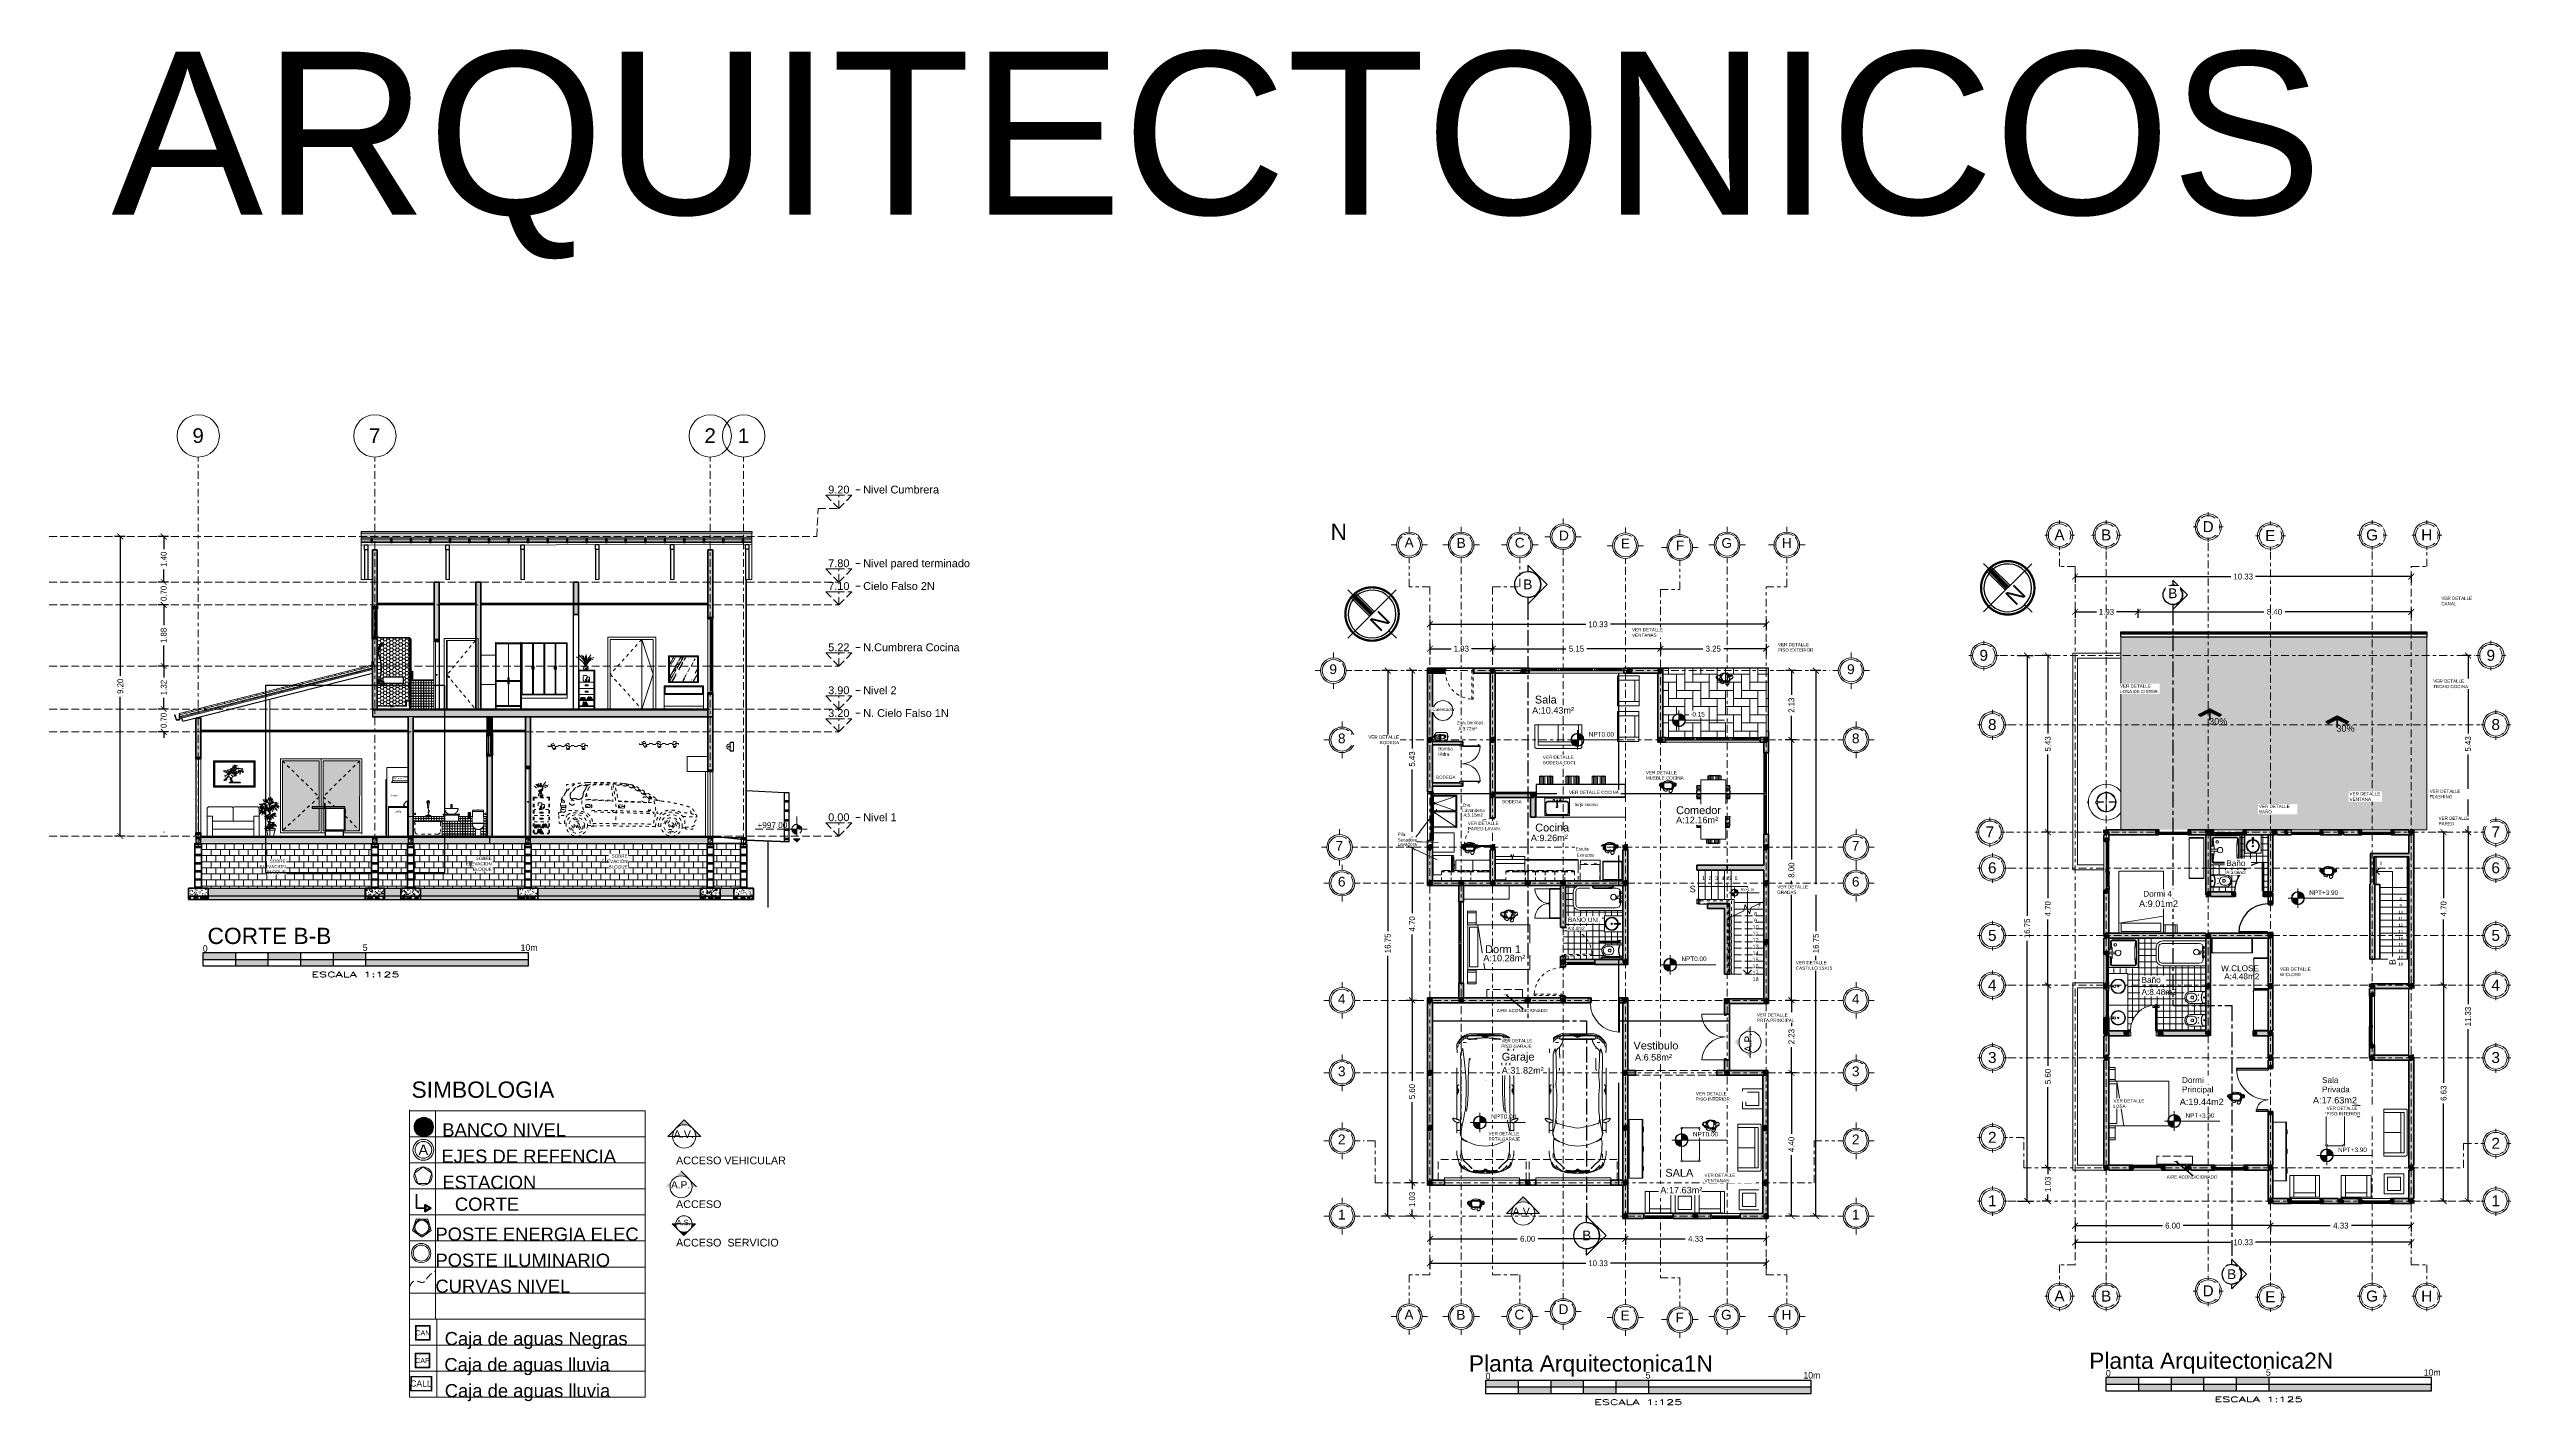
# Model space of a CAD drawing. Header units: millimetres. Extents: x -9559 to 23034, y -7226 to 22400.
# Drawn here: x 138.5 to 214.1, y 29.5 to 71.1 of the extents above; entities that cross this region are included whole.
import ezdxf
from ezdxf.enums import TextEntityAlignment as Align

# ---------------------------------------------------------------- set-up
doc = ezdxf.new("R2010")
doc.units = ezdxf.units.MM
doc.header["$LTSCALE"] = 0.02
for name, pattern in [('0', [0]), ('ACAD_ISO02W100', [15, 12, -3]), ('ACAD_ISO06W100', [36, 24, -3, 0, -3, 0, -3, 0, -3]), ('ACAD_ISO08W100', [36, 24, -3, 6, -3]), ('ACAD_ISO10W100', [18, 12, -3, 0, -3]), ('Dash', [0.006, 0.003, -0.003]), ('DASHED2', [0.375, 0.25, -0.125]), ('Elevado', [0.003969, 0.002381, -0.001587]), ('HIDDEN', [0.375, 0.25, -0.125]), ('Trazo', [0.00635, 0.003175, -0.003175])]:
    doc.linetypes.add(name, pattern=pattern)
for name, color, linetype, lineweight in [('A-ANNO-DIMS', 251, 'Continuous', 9), ('A-CLNG', 252, 'Continuous', 9), ('A-DOOR', 8, '0', 18), ('A-DOOR-FRAM', 8, 'Continuous', 18), ('A-FLOR', 252, 'Continuous', 30), ('A-FLOR-HRAL', 254, 'Continuous', 18), ('A-FLOR-HRAL-MBND', 9, 'Elevado', 18), ('A-FLOR-LEVL', 251, 'ACAD_ISO02W100', 9), ('A-FLOR-MCUT', 251, 'Continuous', 18), ('A-FLOR-PATT', 8, 'Continuous', 18), ('A-GENM', 255, 'Continuous', 5), ('A-GLAZ', 252, 'Continuous', 20), ('A-GLAZ-CURT', 255, 'Continuous', 18), ('A-Mueble AA', 9, 'Continuous', 9), ('A-Mueble Baño', 9, 'Continuous', 9), ('A-Mueble cocina', 9, 'Continuous', 9), ('A-Mueble cocina 1', 9, 'Trazo', 9), ('A-Mueble cocina 1-lavanderia', 9, 'Continuous', 9), ('A-Mueble cocina 2', 255, 'Continuous', 9), ('A-Mueble cocina 2-proyecciones', 255, 'ACAD_ISO02W100', 9), ('A-Mueble cocina 3', 9, 'Continuous', 9), ('A-Mueble cocina 4- Habitaciones', 9, 'Continuous', 9), ('A-ROOF', 8, 'Continuous', 18), ('A-ROOF-MCUT', 252, 'Continuous', 30), ('A-ROOF-OTLN', 8, 'Continuous', 30), ('A-WALL', 113, 'Continuous', 18), ('A_DIM-1', 251, 'Continuous', 18), ('AQ-MUROS', 7, 'Continuous', 35), ('ES-CASTILLOS', 11, 'Continuous', 30), ('ES-CASTILLOS15X15', 7, 'DASHED2', 30), ('ES-LOSA SOLIDA', 255, '0', 25), ('ES-MURO CONTENCION', 155, 'Continuous', 25), ('ES-PLANTA TECHO', 167, 'Continuous', 50), ('ES-ZAPATA CORRIDA', 251, 'Continuous', 30), ('G-ANNO-DIMS', 252, 'Continuous', 15), ('G-ANNO-SYMB', 111, 'Continuous', 9), ('G-ANNO-TEXT', 250, 'Continuous', 9), ('G-IMPT', 8, 'Continuous', 9), ('G-Linea Corte', 250, 'ACAD_ISO08W100', 30), ('I-FURN', 9, 'Continuous', 9), ('Mueble Servicio', 255, 'Continuous', 9), ('P-SANR-FIXT', 6, 'Continuous', 18), ('PC-CAJAS DE AGUA', 13, 'Continuous', 15), ('Q-CASE', 9, 'Continuous', 9), ('S-COLS', 19, 'Continuous', 18), ('S-GRID', 253, 'ACAD_ISO10W100', 5), ('S-GRID-IDEN', 253, 'Continuous', 9), ('S-STRS', 9, 'Continuous', 18), ('Sombras', 8, 'Continuous', 13), ('TT-ACERAS', 251, 'Continuous', 20), ('TT-BN', 90, 'Continuous', 15), ('TT-CORTE TERRENO', 19, 'ACAD_ISO06W100', 40), ('TT-POSTE ENEE', 51, 'Continuous', 15), ('TT-POSTE ILUMINARIO', 40, 'Continuous', 15), ('TT-Terreno', 250, 'Continuous', 40)]:
    doc.layers.add(name, color=color, linetype=linetype, lineweight=lineweight)
doc.layers.add('AC-EXTERIOR', color=7, linetype='Continuous')
doc.layers.add('LEVEL', color=7, linetype='Continuous')
for name, color, linetype, lineweight, transparency in [('CUADROS', 251, 'Continuous', 20, 0.2), ('IH-PLANO BASE', 250, 'DASHED2', 5, 0.55), ('PC-COTAS', 252, 'Continuous', 5, 0.1), ('TT-COTAS', 54, 'Continuous', 5, 0.4), ('TT-CURVAS DN', 128, 'ACAD_ISO02W100', 9, 0.2)]:
    doc.layers.add(name, color=color, linetype=linetype, lineweight=lineweight, transparency=transparency)
doc.styles.add('ARIAL', font='arial.ttf')
doc.styles.add('Arial_1', font='arial.ttf', dxfattribs={"height": 0.1875})
doc.styles.add('Arial_2', font='arial.ttf', dxfattribs={"height": 0.089297})
doc.styles.add('Arial_3', font='arial.ttf', dxfattribs={"height": 0.18})
doc.styles.add('Arial_4', font='arial.ttf', dxfattribs={"height": 0.105})
doc.styles.add('Arial_5', font='arial.ttf', dxfattribs={"height": 0.003})
doc.styles.add('Arial_6', font='arial.ttf', dxfattribs={"height": 0.3375})
doc.styles.add('CUADROS', font='arial.ttf')
doc.styles.add('ROMANS', font='', dxfattribs={"width": 0.8})
doc.styles.add('SIM1', font='SIMPLEX.shx', dxfattribs={"width": 1.1, "height": 0.25})
doc.styles.get("Standard").update_dxf_attribs({"font": 'GOTHIC.TTF'})
doc.styles.add('STYLE7', font='swissi.ttf')
doc.styles.get('ROMANS').set_extended_font_data('VNI-Avo')
doc.dimstyles.get("Standard").update_dxf_attribs({"dimtxt": 0.18, "dimasz": 0.18, "dimexe": 0.18, "dimexo": 0.0625, "dimgap": 0.09, "dimtad": 0, "dimzin": 3, "dimdsep": 46, "dimtxsty": 'Standard', "dimblk": 'ARCHTICK', "dimcen": 0.09, "dimadec": 0, "dimazin": 0, "dimtfac": 1, "dimtofl": 0, "dimtmove": 0, "dimatfit": 3, "dimldrblk": 'ARCHTICK', "dimfxl": 1, "dimtolj": 1, "dimtzin": 0, "dimarcsym": 0})
pattern_1 = [(90, (140.86038, 78.30756), (-0.08, 5e-18), [0.07625, -0.00375]), (90, (140.85663, 78.30756), (-0.08, 5e-18), [0.07625, -0.00375]), (180, (140.86038, 78.30756), (-1e-17, -0.08), [-0.00375, 0.07625]), (180, (140.86038, 78.30381), (-1e-17, -0.08), [-0.00375, 0.07625])]
pattern_2 = [(180, (174.45753, 28.43675), (-2e-17, -0.1905), []), (270, (174.45753, 28.43675), (0.1905, -3e-17), [])]
pattern_3 = [(0, (4e-16, 1e-16), (0, 6.985), [5.08, -1.905]), (90, (4e-16, 1e-16), (-6.985, 4e-16), [5.08, -1.905])]
pattern_4 = [(0, (102.86, 173.9984), (0, 6.985), [5.08, -1.905]), (90, (102.86, 173.9984), (-6.985, 4e-16), [5.08, -1.905])]

# ---------------------------------------------------------------- blocks, each defined once
blk = doc.blocks.new('Agarradero - Batiente - Retrete para discapacitados 2D-147508-Sección 3')
at = {"layer": 'A-Mueble cocina 4- Habitaciones'}
for p, q in [((3.832, 0.692), (3.832, 0.719)), ((3.902, 0.719), (3.832, 0.719)), ((3.832, 0.602), (3.832, 0.692)), ((3.832, 0.575), (3.832, 0.602)), ((3.849, 0.575), (3.832, 0.575)), ((3.902, 0.575), (3.885, 0.575)), ((3.902, 0.719), (3.902, 0.692)), ((3.902, 0.692), (3.902, 0.602)), ((3.902, 0.602), (3.902, 0.575))]:
    blk.add_line(p, q, dxfattribs=at)
at = {"layer": 'A-Mueble cocina 4- Habitaciones', "flags": 128}
for points in [[(3.849, 0.68), (3.849, 0.68), (3.849, 0.68), (3.849, 0.68), (3.849, 0.679), (3.849, 0.679), (3.849, 0.678), (3.849, 0.677), (3.849, 0.677), (3.849, 0.676), (3.849, 0.675), (3.849, 0.674), (3.849, 0.673), (3.849, 0.671), (3.849, 0.67), (3.849, 0.669), (3.849, 0.667), (3.849, 0.666), (3.849, 0.664), (3.849, 0.662), (3.849, 0.66), (3.849, 0.658), (3.849, 0.656), (3.849, 0.654), (3.849, 0.652), (3.849, 0.65), (3.849, 0.648), (3.849, 0.646), (3.849, 0.643), (3.849, 0.641), (3.849, 0.639), (3.849, 0.636), (3.849, 0.634), (3.849, 0.631), (3.849, 0.629), (3.849, 0.626), (3.849, 0.623), (3.849, 0.621), (3.849, 0.618), (3.849, 0.616), (3.849, 0.613), (3.849, 0.611), (3.849, 0.608), (3.849, 0.605), (3.849, 0.603), (3.849, 0.6), (3.849, 0.598), (3.849, 0.595), (3.849, 0.593), (3.849, 0.59), (3.849, 0.588), (3.849, 0.586), (3.849, 0.583), (3.849, 0.581), (3.849, 0.579), (3.849, 0.577), (3.849, 0.575), (3.849, 0.573), (3.849, 0.571), (3.849, 0.569), (3.849, 0.567), (3.849, 0.565), (3.849, 0.564), (3.849, 0.562), (3.849, 0.561), (3.849, 0.559), (3.849, 0.558), (3.849, 0.557), (3.849, 0.556), (3.849, 0.555), (3.849, 0.554), (3.849, 0.553), (3.849, 0.552), (3.849, 0.552), (3.849, 0.551), (3.849, 0.551), (3.849, 0.55), (3.849, 0.55), (3.849, 0.55), (3.849, 0.55)], [(3.849, 0.55), (3.849, 0.55), (3.849, 0.55), (3.849, 0.55), (3.849, 0.551), (3.849, 0.551), (3.849, 0.551)], [(3.851, 0.542), (3.851, 0.543), (3.85, 0.543), (3.85, 0.544), (3.85, 0.545), (3.85, 0.545), (3.85, 0.546), (3.849, 0.547), (3.849, 0.547), (3.849, 0.548), (3.849, 0.549), (3.849, 0.55), (3.849, 0.55)], [(3.881, 0.692), (3.879, 0.693), (3.877, 0.695), (3.875, 0.696), (3.873, 0.697), (3.871, 0.698), (3.868, 0.698), (3.866, 0.698), (3.864, 0.698), (3.861, 0.697), (3.859, 0.696), (3.857, 0.695), (3.855, 0.693), (3.853, 0.692)], [(3.885, 0.55), (3.885, 0.549), (3.885, 0.549), (3.885, 0.548), (3.885, 0.547), (3.885, 0.546), (3.885, 0.546), (3.884, 0.545), (3.884, 0.544), (3.884, 0.544), (3.884, 0.543), (3.883, 0.542), (3.883, 0.542)], [(3.885, 0.55), (3.885, 0.55), (3.885, 0.55), (3.885, 0.55), (3.885, 0.551), (3.885, 0.551), (3.885, 0.552), (3.885, 0.553), (3.885, 0.553), (3.885, 0.554), (3.885, 0.555), (3.885, 0.556), (3.885, 0.557), (3.885, 0.559), (3.885, 0.56), (3.885, 0.561), (3.885, 0.563), (3.885, 0.564), (3.885, 0.566), (3.885, 0.568), (3.885, 0.57), (3.885, 0.572), (3.885, 0.574), (3.885, 0.576), (3.885, 0.578), (3.885, 0.58), (3.885, 0.582), (3.885, 0.584), (3.885, 0.587), (3.885, 0.589), (3.885, 0.591), (3.885, 0.594), (3.885, 0.596), (3.885, 0.599), (3.885, 0.601), (3.885, 0.604), (3.885, 0.607), (3.885, 0.609), (3.885, 0.612), (3.885, 0.614), (3.885, 0.617), (3.885, 0.619), (3.885, 0.622), (3.885, 0.625), (3.885, 0.627), (3.885, 0.63), (3.885, 0.632), (3.885, 0.635), (3.885, 0.637), (3.885, 0.64), (3.885, 0.642), (3.885, 0.644), (3.885, 0.647), (3.885, 0.649), (3.885, 0.651), (3.885, 0.653), (3.885, 0.655), (3.885, 0.657), (3.885, 0.659), (3.885, 0.661), (3.885, 0.663), (3.885, 0.665), (3.885, 0.666), (3.885, 0.668), (3.885, 0.669), (3.885, 0.671), (3.885, 0.672), (3.885, 0.673), (3.885, 0.674), (3.885, 0.675), (3.885, 0.676), (3.885, 0.677), (3.885, 0.678), (3.885, 0.678), (3.885, 0.679), (3.885, 0.679), (3.885, 0.68), (3.885, 0.68), (3.885, 0.68), (3.885, 0.68)], [(3.885, 0.552), (3.885, 0.551), (3.885, 0.551), (3.885, 0.55), (3.885, 0.55), (3.885, 0.55), (3.885, 0.55), (3.885, 0.55)]]:
    blk.add_lwpolyline(points, dxfattribs=at)
at = {"layer": 'A-Mueble cocina 4- Habitaciones'}
for points in [[(3.853, 0.692), (3.853, 0.691), (3.852, 0.69), (3.851, 0.687), (3.849, 0.684), (3.849, 0.681), (3.849, 0.68)], [(3.849, 0.68), (3.849, 0.68), (3.849, 0.679), (3.849, 0.678)], [(3.885, 0.68), (3.885, 0.681), (3.885, 0.684), (3.884, 0.687), (3.882, 0.69), (3.881, 0.691), (3.881, 0.692)], [(3.885, 0.678), (3.885, 0.679), (3.885, 0.68), (3.885, 0.68)]]:
    blk.add_open_spline(points, degree=3, dxfattribs=at)
blk = doc.blocks.new('Asidero - Horizontal - Retrete para discapacitados 2D-202228-Sección 3')
at = {"layer": 'A-Mueble cocina 4- Habitaciones'}
for p, q in [((4.407, 0.698), (4.387, 0.698)), ((4.387, 0.662), (4.407, 0.662)), ((4.417, 0.715), (4.407, 0.715)), ((4.407, 0.645), (4.407, 0.715)), ((4.407, 0.645), (4.417, 0.645))]:
    blk.add_line(p, q, dxfattribs=at)
at = {"layer": 'A-Mueble cocina 4- Habitaciones', "flags": 128}
for points in [[(4.332, 0.69), (4.333, 0.691), (4.333, 0.691), (4.334, 0.692), (4.334, 0.692), (4.334, 0.693), (4.335, 0.693), (4.336, 0.694), (4.336, 0.694), (4.337, 0.695), (4.337, 0.695), (4.338, 0.695), (4.339, 0.696), (4.339, 0.696), (4.34, 0.696), (4.34, 0.697), (4.341, 0.697), (4.342, 0.697), (4.343, 0.697), (4.343, 0.698), (4.344, 0.698), (4.345, 0.698), (4.345, 0.698), (4.346, 0.698), (4.347, 0.698), (4.347, 0.698)], [(4.334, 0.668), (4.333, 0.669), (4.333, 0.669), (4.332, 0.67)], [(4.347, 0.662), (4.346, 0.662), (4.346, 0.662), (4.345, 0.662), (4.344, 0.662), (4.344, 0.662), (4.343, 0.663), (4.342, 0.663), (4.342, 0.663), (4.341, 0.663), (4.34, 0.663), (4.339, 0.664), (4.339, 0.664), (4.338, 0.664)], [(4.387, 0.698), (4.386, 0.698), (4.384, 0.698), (4.382, 0.698), (4.381, 0.698), (4.379, 0.698), (4.378, 0.698), (4.376, 0.698), (4.375, 0.698), (4.373, 0.698), (4.372, 0.698), (4.37, 0.698), (4.369, 0.698), (4.367, 0.698), (4.366, 0.698), (4.365, 0.698), (4.363, 0.698), (4.362, 0.698), (4.361, 0.698), (4.36, 0.698), (4.358, 0.698), (4.357, 0.698), (4.356, 0.698), (4.355, 0.698), (4.354, 0.698), (4.354, 0.698), (4.353, 0.698), (4.352, 0.698), (4.351, 0.698), (4.35, 0.698), (4.35, 0.698), (4.349, 0.698), (4.349, 0.698), (4.348, 0.698), (4.348, 0.698), (4.348, 0.698), (4.348, 0.698), (4.347, 0.698), (4.347, 0.698), (4.347, 0.698), (4.347, 0.698)], [(4.347, 0.698), (4.347, 0.698), (4.347, 0.698), (4.347, 0.698), (4.348, 0.698), (4.348, 0.698), (4.348, 0.698), (4.349, 0.698), (4.349, 0.698), (4.35, 0.698), (4.35, 0.698), (4.351, 0.698), (4.352, 0.698), (4.352, 0.698), (4.353, 0.698), (4.354, 0.698), (4.355, 0.698), (4.356, 0.698), (4.357, 0.698), (4.358, 0.698), (4.359, 0.698), (4.36, 0.698), (4.362, 0.698), (4.363, 0.698), (4.364, 0.698), (4.366, 0.698), (4.367, 0.698), (4.368, 0.698), (4.37, 0.698), (4.371, 0.698), (4.373, 0.698), (4.374, 0.698), (4.376, 0.698), (4.377, 0.698), (4.379, 0.698), (4.38, 0.698), (4.382, 0.698), (4.384, 0.698), (4.385, 0.698), (4.387, 0.698)], [(4.347, 0.662), (4.347, 0.662), (4.347, 0.662), (4.347, 0.662), (4.348, 0.662), (4.348, 0.662), (4.348, 0.662), (4.349, 0.662), (4.349, 0.662), (4.35, 0.662), (4.35, 0.662), (4.351, 0.662), (4.352, 0.662), (4.352, 0.662), (4.353, 0.662), (4.354, 0.662), (4.355, 0.662), (4.356, 0.662), (4.357, 0.662), (4.358, 0.662), (4.359, 0.662), (4.36, 0.662), (4.362, 0.662), (4.363, 0.662), (4.364, 0.662), (4.366, 0.662), (4.367, 0.662), (4.368, 0.662), (4.37, 0.662), (4.371, 0.662), (4.373, 0.662), (4.374, 0.662), (4.376, 0.662), (4.377, 0.662), (4.379, 0.662), (4.38, 0.662), (4.382, 0.662), (4.384, 0.662), (4.385, 0.662), (4.387, 0.662), (4.387, 0.662)], [(4.356, 0.662), (4.355, 0.662), (4.354, 0.662), (4.354, 0.662), (4.353, 0.662), (4.352, 0.662), (4.351, 0.662), (4.35, 0.662), (4.35, 0.662), (4.349, 0.662), (4.349, 0.662), (4.348, 0.662), (4.348, 0.662), (4.348, 0.662), (4.348, 0.662), (4.347, 0.662), (4.347, 0.662), (4.347, 0.662), (4.347, 0.662)], [(4.387, 0.662), (4.386, 0.662), (4.384, 0.662), (4.382, 0.662), (4.381, 0.662), (4.379, 0.662), (4.378, 0.662), (4.376, 0.662), (4.375, 0.662), (4.373, 0.662), (4.372, 0.662), (4.37, 0.662), (4.369, 0.662), (4.367, 0.662)]]:
    blk.add_lwpolyline(points, dxfattribs=at)
blk = doc.blocks.new('Lavabo moderno - Estante _2_ - Lavabo moderno - Estante _2_-147512-Sección 3')
at = {"layer": 'A-Mueble cocina 4- Habitaciones'}
for p, q in [((3.297, 0.97), (3.297, 0.94)), ((3.297, 0.97), (3.337, 0.97)), ((3.297, 0.94), (3.337, 0.94)), ((3.297, 0.938), (3.297, 0.85)), ((3.297, 0.938), (3.337, 0.938)), ((3.299, 0.94), (3.299, 0.938)), ((3.308, 0.903), (3.327, 0.903)), ((3.309, 0.903), (3.309, 0.897)), ((3.309, 0.897), (3.31, 0.897)), ((3.325, 0.897), (3.309, 0.897)), ((3.324, 0.897), (3.325, 0.897)), ((3.325, 0.897), (3.325, 0.903)), ((3.335, 0.938), (3.335, 0.94)), ((3.337, 0.94), (3.337, 0.97)), ((3.337, 0.85), (3.337, 0.938)), ((3.067, 0.67), (3.567, 0.67)), ((3.067, 0.64), (3.067, 0.67)), ((3.567, 0.64), (3.067, 0.64)), ((3.097, 0.46), (3.097, 0.64)), ((3.537, 0.46), (3.097, 0.46)), ((3.537, 0.46), (3.537, 0.64)), ((3.567, 0.64), (3.567, 0.67))]:
    blk.add_line(p, q, dxfattribs=at)
at = {"layer": 'A-Mueble cocina 4- Habitaciones', "flags": 128}
for points in [[(3.112, 0.847), (3.112, 0.847), (3.112, 0.847), (3.112, 0.847), (3.112, 0.847), (3.112, 0.848), (3.112, 0.848), (3.112, 0.848), (3.112, 0.848), (3.112, 0.848), (3.112, 0.848), (3.112, 0.848), (3.112, 0.848), (3.113, 0.848), (3.113, 0.849), (3.113, 0.849), (3.113, 0.849), (3.113, 0.849), (3.113, 0.849), (3.113, 0.849), (3.113, 0.849), (3.113, 0.849), (3.113, 0.849), (3.113, 0.849), (3.113, 0.849), (3.114, 0.849), (3.114, 0.85), (3.114, 0.85), (3.114, 0.85), (3.114, 0.85), (3.114, 0.85), (3.114, 0.85), (3.114, 0.85), (3.114, 0.85), (3.115, 0.85), (3.115, 0.85), (3.115, 0.85), (3.115, 0.85), (3.115, 0.85), (3.115, 0.85), (3.115, 0.85)], [(3.183, 0.709), (3.177, 0.713), (3.172, 0.717), (3.167, 0.722), (3.162, 0.727), (3.157, 0.731), (3.153, 0.737), (3.148, 0.742), (3.144, 0.747), (3.14, 0.753), (3.137, 0.759), (3.133, 0.764), (3.13, 0.771), (3.127, 0.777), (3.125, 0.783), (3.122, 0.789), (3.12, 0.796), (3.118, 0.802), (3.116, 0.809), (3.115, 0.815), (3.114, 0.822), (3.113, 0.829), (3.112, 0.836), (3.112, 0.842), (3.112, 0.847)], [(3.519, 0.85), (3.519, 0.85), (3.519, 0.85), (3.518, 0.85), (3.517, 0.85), (3.515, 0.85), (3.513, 0.85), (3.511, 0.85), (3.509, 0.85), (3.506, 0.85), (3.503, 0.85), (3.5, 0.85), (3.496, 0.85), (3.492, 0.85), (3.488, 0.85), (3.484, 0.85), (3.479, 0.85), (3.474, 0.85), (3.469, 0.85), (3.464, 0.85), (3.458, 0.85), (3.452, 0.85), (3.446, 0.85), (3.44, 0.85), (3.433, 0.85), (3.426, 0.85), (3.419, 0.85), (3.412, 0.85), (3.405, 0.85), (3.398, 0.85), (3.39, 0.85), (3.383, 0.85), (3.375, 0.85), (3.367, 0.85), (3.359, 0.85), (3.352, 0.85), (3.344, 0.85), (3.335, 0.85), (3.327, 0.85), (3.319, 0.85), (3.311, 0.85), (3.303, 0.85), (3.295, 0.85), (3.287, 0.85), (3.279, 0.85), (3.271, 0.85), (3.263, 0.85), (3.256, 0.85), (3.248, 0.85), (3.24, 0.85), (3.233, 0.85), (3.226, 0.85), (3.219, 0.85), (3.212, 0.85), (3.205, 0.85), (3.198, 0.85), (3.192, 0.85), (3.186, 0.85), (3.18, 0.85), (3.174, 0.85), (3.168, 0.85), (3.163, 0.85), (3.158, 0.85), (3.153, 0.85), (3.148, 0.85), (3.144, 0.85), (3.14, 0.85), (3.136, 0.85), (3.133, 0.85), (3.13, 0.85), (3.127, 0.85), (3.124, 0.85), (3.122, 0.85), (3.12, 0.85), (3.118, 0.85), (3.117, 0.85), (3.116, 0.85), (3.116, 0.85), (3.115, 0.85), (3.115, 0.85)], [(3.115, 0.85), (3.115, 0.85), (3.116, 0.85), (3.117, 0.85), (3.118, 0.85), (3.119, 0.85), (3.121, 0.85), (3.123, 0.85), (3.125, 0.85), (3.128, 0.85), (3.131, 0.85), (3.134, 0.85), (3.138, 0.85), (3.142, 0.85), (3.146, 0.85), (3.149, 0.85)], [(3.522, 0.847), (3.522, 0.84), (3.522, 0.833), (3.521, 0.827), (3.52, 0.82), (3.519, 0.813), (3.517, 0.807), (3.516, 0.8), (3.514, 0.793), (3.511, 0.787), (3.509, 0.781), (3.506, 0.775), (3.503, 0.768), (3.5, 0.762), (3.496, 0.757), (3.493, 0.751), (3.489, 0.745), (3.485, 0.74), (3.48, 0.735), (3.476, 0.73), (3.471, 0.725), (3.466, 0.72), (3.461, 0.716), (3.455, 0.712), (3.452, 0.709)], [(3.486, 0.85), (3.49, 0.85), (3.494, 0.85), (3.498, 0.85), (3.502, 0.85), (3.505, 0.85), (3.508, 0.85), (3.51, 0.85), (3.512, 0.85), (3.514, 0.85), (3.516, 0.85), (3.517, 0.85), (3.518, 0.85), (3.519, 0.85), (3.519, 0.85), (3.519, 0.85)], [(3.519, 0.85), (3.519, 0.85), (3.519, 0.85), (3.52, 0.85), (3.52, 0.85), (3.52, 0.85), (3.52, 0.85), (3.52, 0.85), (3.52, 0.85), (3.52, 0.85), (3.52, 0.85), (3.52, 0.85), (3.521, 0.85), (3.521, 0.85), (3.521, 0.85), (3.521, 0.849), (3.521, 0.849), (3.521, 0.849), (3.521, 0.849), (3.521, 0.849), (3.521, 0.849), (3.521, 0.849), (3.522, 0.849), (3.522, 0.849), (3.522, 0.849), (3.522, 0.849), (3.522, 0.848), (3.522, 0.848), (3.522, 0.848), (3.522, 0.848), (3.522, 0.848), (3.522, 0.848), (3.522, 0.848), (3.522, 0.848), (3.522, 0.848), (3.522, 0.847), (3.522, 0.847), (3.522, 0.847), (3.522, 0.847), (3.522, 0.847), (3.522, 0.847)], [(3.209, 0.67), (3.208, 0.673), (3.207, 0.675), (3.206, 0.678), (3.205, 0.68), (3.204, 0.683), (3.203, 0.685), (3.202, 0.688), (3.2, 0.69), (3.199, 0.692), (3.197, 0.694), (3.196, 0.697), (3.194, 0.699), (3.192, 0.701), (3.19, 0.703), (3.188, 0.704), (3.186, 0.706), (3.184, 0.708), (3.183, 0.709)], [(3.452, 0.709), (3.45, 0.707), (3.448, 0.706), (3.446, 0.704), (3.444, 0.702), (3.442, 0.7), (3.44, 0.698), (3.438, 0.696), (3.437, 0.694), (3.435, 0.691), (3.434, 0.689), (3.432, 0.687), (3.431, 0.684), (3.43, 0.682), (3.429, 0.679), (3.428, 0.677), (3.427, 0.674), (3.426, 0.672), (3.426, 0.67)]]:
    blk.add_lwpolyline(points, dxfattribs=at)
at = {"layer": 'A-Mueble cocina 4- Habitaciones'}
for centre, radius, start, end in [((3.317, 0.911), 0.012, 0, 180), ((3.317, 0.911), 0.012, 180, 218.49898), ((3.317, 0.911), 0.012, 218.49898, 233.21355), ((3.317, 0.953), 0.003, 0, 180), ((3.317, 0.953), 0.003, 180, 0), ((3.317, 0.911), 0.012, 306.78645, 321.50102), ((3.317, 0.911), 0.012, 321.50102, 360)]:
    blk.add_arc(centre, radius, start, end, dxfattribs=at)
blk = doc.blocks.new('Asiento de WC_2 con cisterna - Basado en muro - 640 x 360 mm-202229-Sección 3')
at = {"layer": 'A-Mueble cocina 4- Habitaciones'}
for p, q in [((3.967, 0.79), (4.307, 0.79)), ((3.967, 0.79), (3.967, 0.75)), ((4.12, 0.795), (4.12, 0.79)), ((4.155, 0.79), (4.155, 0.795)), ((4.307, 0.75), (4.307, 0.79)), ((3.957, 0.4), (3.957, 0.38)), ((3.957, 0.4), (4.317, 0.4)), ((3.957, 0.38), (3.957, 0.383)), ((4.137, 0.38), (3.957, 0.38)), ((3.958, 0.4), (3.967, 0.75)), ((3.96, 0.349), (3.961, 0.349)), ((4.307, 0.75), (3.967, 0.75)), ((3.967, 0.75), (4.307, 0.75)), ((4.053, 0.222), (4.053, 0)), ((4.317, 0.38), (4.137, 0.38)), ((4.222, 0), (4.222, 0.223)), ((4.307, 0.75), (4.317, 0.4)), ((4.313, 0.349), (4.314, 0.349)), ((4.317, 0.38), (4.317, 0.4)), ((4.317, 0.384), (4.317, 0.38))]:
    blk.add_line(p, q, dxfattribs=at)
at = {"layer": 'A-Mueble cocina 4- Habitaciones', "flags": 128}
for points in [[(4.12, 0.795), (4.12, 0.795), (4.12, 0.795), (4.12, 0.796), (4.12, 0.796), (4.12, 0.796), (4.12, 0.796), (4.12, 0.796), (4.12, 0.797), (4.12, 0.797), (4.12, 0.797), (4.12, 0.797), (4.12, 0.797), (4.12, 0.797), (4.12, 0.798), (4.121, 0.798), (4.121, 0.798), (4.121, 0.798), (4.121, 0.798), (4.121, 0.798), (4.121, 0.799), (4.121, 0.799), (4.121, 0.799), (4.122, 0.799), (4.122, 0.799), (4.122, 0.799), (4.122, 0.799), (4.122, 0.799), (4.122, 0.8), (4.123, 0.8), (4.123, 0.8), (4.123, 0.8), (4.123, 0.8), (4.123, 0.8), (4.124, 0.8), (4.124, 0.8), (4.124, 0.8), (4.124, 0.8), (4.124, 0.8), (4.125, 0.8), (4.125, 0.8)], [(4.125, 0.8), (4.125, 0.8), (4.125, 0.8), (4.125, 0.8), (4.125, 0.8), (4.125, 0.8), (4.125, 0.8), (4.125, 0.8), (4.125, 0.8), (4.125, 0.8), (4.126, 0.8), (4.126, 0.8), (4.126, 0.8), (4.126, 0.8), (4.127, 0.8), (4.127, 0.8), (4.127, 0.8), (4.127, 0.8), (4.128, 0.8), (4.128, 0.8), (4.128, 0.8), (4.129, 0.8), (4.129, 0.8), (4.13, 0.8), (4.13, 0.8), (4.13, 0.8), (4.131, 0.8), (4.131, 0.8), (4.132, 0.8)], [(4.15, 0.8), (4.15, 0.8), (4.15, 0.8), (4.15, 0.8), (4.15, 0.8), (4.149, 0.8), (4.149, 0.8), (4.149, 0.8), (4.149, 0.8), (4.149, 0.8), (4.149, 0.8), (4.148, 0.8), (4.148, 0.8), (4.148, 0.8), (4.148, 0.8), (4.147, 0.8), (4.147, 0.8), (4.147, 0.8), (4.147, 0.8), (4.146, 0.8), (4.146, 0.8), (4.146, 0.8), (4.145, 0.8), (4.145, 0.8), (4.144, 0.8), (4.144, 0.8), (4.143, 0.8), (4.143, 0.8), (4.143, 0.8), (4.142, 0.8), (4.142, 0.8), (4.141, 0.8), (4.141, 0.8), (4.14, 0.8), (4.14, 0.8), (4.139, 0.8), (4.139, 0.8), (4.138, 0.8), (4.138, 0.8), (4.137, 0.8), (4.137, 0.8), (4.136, 0.8), (4.136, 0.8), (4.135, 0.8), (4.135, 0.8), (4.134, 0.8), (4.134, 0.8), (4.133, 0.8), (4.133, 0.8), (4.132, 0.8), (4.132, 0.8), (4.132, 0.8), (4.131, 0.8), (4.131, 0.8), (4.13, 0.8), (4.13, 0.8), (4.129, 0.8), (4.129, 0.8), (4.129, 0.8), (4.128, 0.8), (4.128, 0.8), (4.128, 0.8), (4.127, 0.8), (4.127, 0.8), (4.127, 0.8), (4.126, 0.8), (4.126, 0.8), (4.126, 0.8), (4.126, 0.8), (4.126, 0.8), (4.125, 0.8), (4.125, 0.8), (4.125, 0.8), (4.125, 0.8), (4.125, 0.8), (4.125, 0.8), (4.125, 0.8), (4.125, 0.8), (4.125, 0.8), (4.125, 0.8)], [(4.137, 0.8), (4.138, 0.8), (4.138, 0.8), (4.139, 0.8), (4.139, 0.8), (4.14, 0.8), (4.14, 0.8), (4.14, 0.8), (4.141, 0.8), (4.141, 0.8), (4.142, 0.8), (4.142, 0.8), (4.143, 0.8), (4.143, 0.8), (4.144, 0.8), (4.144, 0.8), (4.145, 0.8), (4.145, 0.8), (4.145, 0.8), (4.146, 0.8), (4.146, 0.8), (4.146, 0.8), (4.147, 0.8), (4.147, 0.8), (4.147, 0.8), (4.148, 0.8), (4.148, 0.8), (4.148, 0.8), (4.148, 0.8), (4.149, 0.8), (4.149, 0.8), (4.149, 0.8), (4.149, 0.8), (4.149, 0.8), (4.149, 0.8), (4.149, 0.8), (4.15, 0.8), (4.15, 0.8), (4.15, 0.8), (4.15, 0.8), (4.15, 0.8)], [(4.15, 0.8), (4.15, 0.8), (4.15, 0.8), (4.15, 0.8), (4.15, 0.8), (4.151, 0.8), (4.151, 0.8), (4.151, 0.8), (4.151, 0.8), (4.151, 0.8), (4.152, 0.8), (4.152, 0.8), (4.152, 0.799), (4.152, 0.799), (4.152, 0.799), (4.152, 0.799), (4.153, 0.799), (4.153, 0.799), (4.153, 0.799), (4.153, 0.799), (4.153, 0.798), (4.153, 0.798), (4.154, 0.798), (4.154, 0.798), (4.154, 0.798), (4.154, 0.798), (4.154, 0.798), (4.154, 0.797), (4.154, 0.797), (4.154, 0.797), (4.154, 0.797), (4.154, 0.797), (4.154, 0.796), (4.155, 0.796), (4.155, 0.796), (4.155, 0.796), (4.155, 0.796), (4.155, 0.795), (4.155, 0.795), (4.155, 0.795), (4.155, 0.795)], [(3.957, 0.38), (3.957, 0.373), (3.958, 0.366), (3.959, 0.358), (3.96, 0.351), (3.961, 0.344), (3.962, 0.337), (3.964, 0.33), (3.966, 0.323), (3.969, 0.317), (3.971, 0.31), (3.974, 0.303), (3.978, 0.297), (3.981, 0.291), (3.985, 0.284), (3.989, 0.278), (3.993, 0.273), (3.997, 0.267), (4.002, 0.261), (4.007, 0.256), (4.012, 0.251), (4.017, 0.246), (4.023, 0.241), (4.028, 0.237), (4.034, 0.233), (4.04, 0.229), (4.046, 0.225), (4.052, 0.221), (4.059, 0.218), (4.065, 0.215), (4.072, 0.212), (4.079, 0.21), (4.086, 0.208), (4.093, 0.206), (4.1, 0.204), (4.107, 0.203), (4.114, 0.202), (4.121, 0.201), (4.128, 0.2), (4.135, 0.2), (4.142, 0.2), (4.15, 0.201), (4.157, 0.201), (4.164, 0.202), (4.171, 0.203), (4.178, 0.205), (4.185, 0.207), (4.192, 0.209), (4.199, 0.211), (4.205, 0.214), (4.212, 0.216), (4.219, 0.22), (4.225, 0.223), (4.231, 0.227), (4.237, 0.23), (4.243, 0.235), (4.249, 0.239), (4.254, 0.243), (4.26, 0.248), (4.265, 0.253), (4.27, 0.258), (4.275, 0.264), (4.279, 0.269), (4.283, 0.275), (4.287, 0.281), (4.291, 0.287), (4.295, 0.293), (4.298, 0.3), (4.301, 0.306), (4.304, 0.313), (4.307, 0.32), (4.309, 0.327), (4.311, 0.333), (4.313, 0.34), (4.314, 0.348), (4.315, 0.355), (4.316, 0.362), (4.317, 0.369), (4.317, 0.376), (4.317, 0.38)]]:
    blk.add_lwpolyline(points, dxfattribs=at)
at = {"layer": 'A-Mueble cocina 4- Habitaciones'}
for centre, start, end in [((4.151, 0.382), 180.53944, 189.87442), ((4.123, 0.382), 350.12558, 359.46056)]:
    blk.add_arc(centre, 0.194, start, end, dxfattribs=at)
blk = doc.blocks.new('Asidero - Horizontal - Retrete para discapacitados 2D-V1-Sección 3')
at = {"layer": 'P-SANR-FIXT'}
for p, q in [((2.152, 0.715), (2.142, 0.715)), ((2.142, 0.645), (2.142, 0.715)), ((2.142, 0.645), (2.152, 0.645)), ((2.152, 0.715), (2.152, 0.645)), ((2.172, 0.698), (2.152, 0.698)), ((2.152, 0.662), (2.172, 0.662)), ((2.174, 0.662), (2.173, 0.662))]:
    blk.add_line(p, q, dxfattribs=at)
at = {"layer": 'P-SANR-FIXT', "flags": 128}
for points in [[(2.172, 0.698), (2.174, 0.698), (2.175, 0.698), (2.177, 0.698), (2.179, 0.698), (2.18, 0.698), (2.182, 0.698), (2.183, 0.698), (2.185, 0.698), (2.186, 0.698), (2.188, 0.698), (2.189, 0.698), (2.191, 0.698), (2.192, 0.698), (2.193, 0.698), (2.195, 0.698), (2.196, 0.698), (2.197, 0.698), (2.199, 0.698), (2.2, 0.698), (2.201, 0.698), (2.202, 0.698), (2.203, 0.698), (2.204, 0.698), (2.205, 0.698), (2.206, 0.698), (2.207, 0.698), (2.207, 0.698), (2.208, 0.698), (2.209, 0.698), (2.209, 0.698), (2.21, 0.698), (2.21, 0.698), (2.211, 0.698), (2.211, 0.698), (2.212, 0.698), (2.212, 0.698), (2.212, 0.698), (2.212, 0.698), (2.212, 0.698), (2.212, 0.698)], [(2.212, 0.698), (2.212, 0.698), (2.212, 0.698), (2.212, 0.698), (2.212, 0.698), (2.211, 0.698), (2.211, 0.698), (2.211, 0.698), (2.21, 0.698), (2.21, 0.698), (2.209, 0.698), (2.208, 0.698), (2.208, 0.698), (2.207, 0.698), (2.206, 0.698), (2.205, 0.698), (2.204, 0.698), (2.203, 0.698), (2.202, 0.698), (2.201, 0.698), (2.2, 0.698), (2.199, 0.698), (2.198, 0.698), (2.196, 0.698), (2.195, 0.698), (2.194, 0.698), (2.192, 0.698), (2.191, 0.698), (2.19, 0.698), (2.188, 0.698), (2.187, 0.698), (2.185, 0.698), (2.184, 0.698), (2.182, 0.698), (2.181, 0.698), (2.179, 0.698), (2.177, 0.698), (2.176, 0.698), (2.174, 0.698), (2.173, 0.698), (2.172, 0.698)], [(2.172, 0.662), (2.174, 0.662), (2.175, 0.662), (2.177, 0.662), (2.179, 0.662), (2.18, 0.662), (2.182, 0.662), (2.183, 0.662), (2.185, 0.662), (2.186, 0.662), (2.188, 0.662), (2.189, 0.662), (2.191, 0.662), (2.192, 0.662), (2.193, 0.662), (2.195, 0.662), (2.196, 0.662), (2.197, 0.662), (2.199, 0.662), (2.2, 0.662), (2.201, 0.662), (2.202, 0.662), (2.203, 0.662), (2.204, 0.662), (2.205, 0.662), (2.206, 0.662), (2.207, 0.662), (2.207, 0.662), (2.208, 0.662), (2.209, 0.662), (2.209, 0.662), (2.21, 0.662), (2.21, 0.662), (2.211, 0.662), (2.211, 0.662), (2.212, 0.662), (2.212, 0.662), (2.212, 0.662), (2.212, 0.662), (2.212, 0.662), (2.212, 0.662)], [(2.199, 0.662), (2.198, 0.662), (2.196, 0.662), (2.195, 0.662), (2.194, 0.662), (2.192, 0.662), (2.191, 0.662), (2.19, 0.662), (2.188, 0.662), (2.187, 0.662), (2.185, 0.662), (2.184, 0.662), (2.182, 0.662), (2.181, 0.662), (2.179, 0.662), (2.177, 0.662), (2.176, 0.662), (2.174, 0.662)], [(2.212, 0.662), (2.212, 0.662), (2.212, 0.662), (2.212, 0.662), (2.212, 0.662), (2.211, 0.662), (2.211, 0.662)], [(2.212, 0.698), (2.213, 0.698), (2.214, 0.698), (2.214, 0.698), (2.215, 0.698), (2.216, 0.698), (2.216, 0.697), (2.217, 0.697), (2.218, 0.697), (2.219, 0.697), (2.219, 0.697), (2.22, 0.696), (2.22, 0.696), (2.221, 0.696), (2.222, 0.695), (2.222, 0.695), (2.223, 0.694), (2.223, 0.694), (2.224, 0.694), (2.225, 0.693), (2.225, 0.693), (2.226, 0.692), (2.226, 0.691), (2.226, 0.691)], [(2.22, 0.664), (2.22, 0.664), (2.219, 0.663), (2.218, 0.663), (2.218, 0.663), (2.217, 0.663), (2.216, 0.662), (2.215, 0.662), (2.215, 0.662), (2.214, 0.662), (2.213, 0.662), (2.213, 0.662), (2.212, 0.662)], [(2.224, 0.666), (2.223, 0.666), (2.223, 0.665), (2.222, 0.665)], [(2.229, 0.674), (2.229, 0.673), (2.229, 0.673), (2.228, 0.672)]]:
    blk.add_lwpolyline(points, dxfattribs=at)
blk = doc.blocks.new('Encimera con fregadero 1 - Profundidad 600 mm-640764-Sección 3')
at = {"layer": 'Q-CASE', "lineweight": 25}
for p, q in [((-0.564, 1.002), (-0.583, 1.002)), ((-0.583, 1.002), (-0.583, 0.86)), ((-0.583, 0.86), (0.042, 0.86)), ((-0.564, 0.9), (-0.564, 1.002)), ((0.042, 0.9), (-0.564, 0.9)), ((0.042, 0.86), (0.042, 0.9))]:
    blk.add_line(p, q, dxfattribs=at)
blk = doc.blocks.new('Armario base-Una puerta - 300mm-147532-Sección 3')
at = {"layer": 'Q-CASE', "lineweight": 25}
for p, q in [((-0.539, 0.86), (-0.558, 0.86)), ((-0.558, 0.86), (-0.558, 0.16)), ((-0.539, 0.16), (-0.539, 0.86)), ((0.023, 0.86), (0.023, 0.16)), ((0.042, 0.86), (0.023, 0.86)), ((0.042, 0.16), (0.042, 0.86)), ((0.055, 0.841), (0.042, 0.841)), ((0.042, 0.841), (0.042, 0.179)), ((0.055, 0.179), (0.055, 0.841)), ((-0.558, 0.16), (-0.539, 0.16)), ((0.007, 0.16), (-0.558, 0.16)), ((-0.558, 0.16), (-0.558, 0)), ((-0.558, 0), (0.007, 0)), ((0.023, 0.179), (-0.539, 0.179)), ((-0.539, 0.179), (-0.539, 0.16)), ((-0.539, 0.16), (0.023, 0.16)), ((0.007, 0), (0.007, 0.16)), ((0.023, 0.16), (0.023, 0.179)), ((0.023, 0.16), (0.042, 0.16)), ((0.042, 0.179), (0.055, 0.179))]:
    blk.add_line(p, q, dxfattribs=at)
at = {"layer": 'Q-CASE'}
for p, q in [((0.055, 0.803), (0.068, 0.803)), ((0.068, 0.803), (0.068, 0.701)), ((0.055, 0.701), (0.068, 0.701))]:
    blk.add_line(p, q, dxfattribs=at)
blk = doc.blocks.new('Encimera - Isla - Profundidad 1250 mm-640800-Sección 3')
at = {"layer": 'Q-CASE', "lineweight": 25}
for p, q in [((-0.583, 0.9), (-0.958, 0.9)), ((-0.958, 0.9), (-0.958, 0.86)), ((-0.958, 0.86), (-0.583, 0.86)), ((-0.583, 0.86), (-0.583, 0.9))]:
    blk.add_line(p, q, dxfattribs=at)
blk = doc.blocks.new('Puerta elevada enrollable - 2435 x 1981mm-626876-Sección 3')
at = {"layer": 'A-DOOR', "lineweight": 18}
for p, q in [((11.192, 1.981), (11.116, 1.981)), ((11.116, 1.981), (11.116, 0)), ((11.192, 0), (11.192, 1.981)), ((11.116, 0), (11.192, 0))]:
    blk.add_line(p, q, dxfattribs=at)
at = {"layer": 'A-DOOR-FRAM'}
for p, q in [((10.557, 2.438), (10.557, 1.981)), ((11.192, 2.438), (10.557, 2.438)), ((11.192, 1.981), (11.192, 2.438)), ((10.557, 1.981), (11.192, 1.981))]:
    blk.add_line(p, q, dxfattribs=at)
blk = doc.blocks.new('- Ventana PVC Fija - venta 1-626830-Sección 3')
at = {"layer": 'A-GLAZ', "lineweight": 18}
for p, q in [((11.262, 6.67), (11.262, 6.61)), ((11.332, 6.67), (11.262, 6.67)), ((11.262, 6.61), (11.277, 6.61)), ((11.307, 6.625), (11.277, 6.625)), ((11.277, 6.625), (11.277, 4.445)), ((11.277, 6.61), (11.277, 6.625)), ((11.277, 6.625), (11.307, 6.625)), ((11.307, 4.445), (11.307, 6.625)), ((11.307, 6.625), (11.307, 6.61)), ((11.307, 6.61), (11.332, 6.61)), ((11.332, 6.61), (11.332, 6.67)), ((11.262, 4.46), (11.262, 4.4)), ((11.277, 4.46), (11.262, 4.46)), ((11.262, 4.4), (11.332, 4.4)), ((11.277, 4.445), (11.277, 4.46)), ((11.277, 4.445), (11.307, 4.445)), ((11.307, 4.445), (11.277, 4.445)), ((11.332, 4.46), (11.307, 4.46)), ((11.307, 4.46), (11.307, 4.445)), ((11.332, 4.4), (11.332, 4.46))]:
    blk.add_line(p, q, dxfattribs=at)
at = {"layer": 'A-GLAZ'}
for p, q in [((11.262, 6.61), (11.262, 4.46)), ((11.332, 4.46), (11.332, 6.61))]:
    blk.add_line(p, q, dxfattribs=at)
blk = doc.blocks.new('Puerta de 2 hojas desigual - 1321 x 2134mm-512479-Sección 3')
at = {"layer": 'A-DOOR', "linetype": 'DASHED2', "ltscale": 15}
for p, q in [((9.183, 6.034), (8.217, 4.967)), ((8.217, 4.967), (9.183, 3.9))]:
    blk.add_line(p, q, dxfattribs=at)
at = {"layer": 'A-DOOR'}
for p, q in [((9.183, 6.034), (9.538, 4.967)), ((9.183, 6.034), (9.183, 3.9)), ((9.538, 4.967), (9.183, 3.9))]:
    blk.add_line(p, q, dxfattribs=at)
at = {"layer": 'A-DOOR-FRAM', "lineweight": 9}
for p, q in [((9.614, 6.11), (8.141, 6.11)), ((8.141, 6.11), (8.141, 3.9)), ((9.614, 3.89), (9.614, 6.11)), ((8.217, 6.034), (9.538, 6.034)), ((8.217, 3.9), (8.217, 6.034)), ((9.538, 6.034), (9.538, 3.9))]:
    blk.add_line(p, q, dxfattribs=at)
blk = doc.blocks.new('- Ventana PVC Fija_Fija_Fija - venta-626265-Sección 3')
at = {"layer": 'A-GLAZ', "lineweight": 18}
for p, q in [((-4.453, 2.37), (-4.523, 2.37)), ((-4.523, 2.37), (-4.523, 0.1)), ((-4.453, 0.1), (-4.453, 2.37)), ((-4.523, 0.1), (-4.453, 0.1))]:
    blk.add_line(p, q, dxfattribs=at)
blk = doc.blocks.new('Puerta de 1 hoja - 90 x 210 cm-202227-Sección 3')
at = {"layer": 'A-DOOR', "lineweight": 9}
for p, q in [((4.137, 6.07), (3.097, 6.07)), ((3.097, 6.07), (3.097, 3.9)), ((4.137, 6.07), (4.137, 3.9)), ((3.167, 3.9), (3.167, 6)), ((3.167, 6), (4.067, 6)), ((4.067, 3.9), (4.067, 6))]:
    blk.add_line(p, q, dxfattribs=at)
at = {"layer": 'A-DOOR'}
for p, q in [((3.182, 6), (4.052, 6)), ((3.182, 6), (3.182, 3.9)), ((4.052, 6), (4.052, 3.9))]:
    blk.add_line(p, q, dxfattribs=at)
at = {"layer": 'A-DOOR', "linetype": 'DASHED2', "ltscale": 15}
for p, q in [((4.052, 6), (3.182, 4.95)), ((3.182, 4.95), (4.052, 3.9))]:
    blk.add_line(p, q, dxfattribs=at)
at = {"layer": 'A-DOOR'}
for radius, start, end in [(0.015, 90, 270), (0.005, 90, 270), (0.015, 270, 90), (0.005, 270, 90)]:
    blk.add_arc((3.247, 4.887), radius, start, end, dxfattribs=at)
blk = doc.blocks.new('Puerta de 1 hoja - 90 x 210 cm-202230-Sección 3')
at = {"layer": 'A-DOOR', "lineweight": 18}
for p, q in [((2.827, 6), (2.782, 6)), ((2.782, 6), (2.782, 3.9)), ((2.827, 3.9), (2.827, 6)), ((2.782, 3.9), (2.827, 3.9))]:
    blk.add_line(p, q, dxfattribs=at)
at = {"layer": 'A-DOOR', "lineweight": 18, "flags": 128}
for points in [[(2.884, 4.95), (2.884, 4.952), (2.883, 4.954), (2.881, 4.955), (2.879, 4.957), (2.877, 4.958), (2.874, 4.959), (2.871, 4.96), (2.867, 4.96), (2.864, 4.96), (2.861, 4.96), (2.857, 4.959), (2.855, 4.958), (2.852, 4.957), (2.85, 4.955), (2.848, 4.954), (2.847, 4.952), (2.847, 4.95)], [(2.847, 4.95), (2.847, 4.948), (2.848, 4.946), (2.85, 4.945), (2.852, 4.943), (2.855, 4.942), (2.857, 4.941), (2.861, 4.94), (2.864, 4.94), (2.867, 4.94), (2.871, 4.94), (2.874, 4.941), (2.877, 4.942), (2.879, 4.943), (2.881, 4.945), (2.883, 4.946), (2.884, 4.948), (2.884, 4.95)]]:
    blk.add_lwpolyline(points, dxfattribs=at)
at = {"layer": 'A-DOOR-FRAM'}
for p, q in [((2.792, 6.07), (2.782, 6.07)), ((2.782, 6.07), (2.782, 6)), ((2.792, 6), (2.792, 6.07)), ((2.952, 6.075), (2.942, 6.075)), ((2.942, 6.075), (2.942, 6)), ((2.952, 6), (2.952, 6.075)), ((2.782, 6), (2.792, 6)), ((2.942, 6), (2.792, 6)), ((2.792, 6), (2.792, 5.975)), ((2.792, 5.975), (2.827, 5.975)), ((2.827, 5.975), (2.827, 5.965)), ((2.827, 5.965), (2.942, 5.965)), ((2.942, 6), (2.952, 6)), ((2.942, 5.965), (2.942, 6))]:
    blk.add_line(p, q, dxfattribs=at)
at = {"layer": 'A-DOOR-FRAM', "lineweight": 9}
for p, q in [((2.942, 5.965), (2.942, 3.9)), ((2.952, 6), (2.952, 3.9))]:
    blk.add_line(p, q, dxfattribs=at)
blk = doc.blocks.new('Ventana corredera de 2 hojas 1 - 0915 x 1220mm-524755-Sección 3')
at = {"layer": 'A-GLAZ'}
for p, q in [((4.398, 3.157), (4.398, 3.068)), ((4.417, 3.157), (4.398, 3.157)), ((4.398, 3.068), (4.417, 3.068)), ((4.398, 2.532), (4.398, 3.068)), ((4.417, 3.068), (4.417, 3.157)), ((4.459, 3.1), (4.417, 3.1)), ((4.417, 3.1), (4.417, 3.068)), ((4.417, 3.068), (4.417, 2.532)), ((4.417, 3.068), (4.459, 3.068)), ((4.417, 2.532), (4.417, 3.068)), ((4.459, 3.068), (4.459, 3.1)), ((4.459, 3.1), (4.459, 3.081)), ((4.567, 3.1), (4.459, 3.1)), ((4.459, 3.081), (4.567, 3.081)), ((4.459, 2.532), (4.459, 3.068)), ((4.504, 3.036), (4.504, 2.563)), ((4.504, 2.563), (4.504, 3.036)), ((4.548, 3.036), (4.548, 2.563)), ((4.586, 3.17), (4.567, 3.17)), ((4.567, 3.17), (4.567, 3.081)), ((4.567, 3.081), (4.567, 3.1)), ((4.567, 3.081), (4.586, 3.081)), ((4.567, 2.519), (4.567, 3.081)), ((4.567, 3.081), (4.567, 2.519)), ((4.586, 3.081), (4.586, 3.17)), ((4.586, 3.081), (4.586, 2.519)), ((4.398, 2.532), (4.398, 2.443)), ((4.417, 2.532), (4.398, 2.532)), ((4.398, 2.443), (4.417, 2.443)), ((4.417, 2.443), (4.417, 2.532)), ((4.459, 2.532), (4.417, 2.532)), ((4.417, 2.532), (4.417, 2.5)), ((4.417, 2.5), (4.459, 2.5)), ((4.459, 2.5), (4.459, 2.532)), ((4.459, 2.519), (4.459, 2.5)), ((4.567, 2.519), (4.459, 2.519)), ((4.459, 2.5), (4.567, 2.5)), ((4.599, 2.519), (4.567, 2.519)), ((4.567, 2.519), (4.567, 2.5)), ((4.567, 2.5), (4.567, 2.519)), ((4.567, 2.5), (4.599, 2.5)), ((4.599, 2.5), (4.599, 2.519))]:
    blk.add_line(p, q, dxfattribs=at)
at = {"layer": 'A-GLAZ', "lineweight": 18}
for p, q in [((4.548, 3.081), (4.504, 3.081)), ((4.504, 3.081), (4.504, 3.036)), ((4.504, 3.036), (4.548, 3.036)), ((4.52, 3.036), (4.52, 2.563)), ((4.532, 3.036), (4.52, 3.036)), ((4.532, 2.563), (4.532, 3.036)), ((4.548, 3.036), (4.548, 3.081)), ((4.548, 2.563), (4.504, 2.563)), ((4.504, 2.563), (4.504, 2.519)), ((4.504, 2.519), (4.548, 2.519)), ((4.52, 2.563), (4.532, 2.563)), ((4.548, 2.519), (4.548, 2.563))]:
    blk.add_line(p, q, dxfattribs=at)
blk = doc.blocks.new('Ventana corredera de 2 hojas 1 - 0915 x 0610mm-558232-Sección 3')
at = {"layer": 'A-GLAZ'}
for p, q in [((0.873, 7.057), (0.873, 6.968)), ((0.892, 7.057), (0.873, 7.057)), ((0.873, 6.968), (0.892, 6.968)), ((0.873, 6.132), (0.873, 6.968)), ((0.892, 6.968), (0.892, 7.057)), ((0.934, 7), (0.892, 7)), ((0.892, 7), (0.892, 6.968)), ((0.892, 6.968), (0.892, 6.132)), ((0.892, 6.968), (0.934, 6.968)), ((0.892, 6.132), (0.892, 6.968)), ((0.934, 6.968), (0.934, 7)), ((0.934, 7), (0.934, 6.981)), ((1.042, 7), (0.934, 7)), ((0.934, 6.981), (1.042, 6.981)), ((0.934, 6.132), (0.934, 6.968)), ((0.979, 6.936), (0.979, 6.163)), ((0.979, 6.163), (0.979, 6.936)), ((1.023, 6.936), (1.023, 6.163)), ((1.061, 7.07), (1.042, 7.07)), ((1.042, 7.07), (1.042, 6.981)), ((1.042, 6.981), (1.042, 7)), ((1.042, 6.981), (1.061, 6.981)), ((1.061, 6.981), (1.061, 7.07)), ((0.873, 6.132), (0.873, 6.043)), ((0.892, 6.132), (0.873, 6.132)), ((0.892, 6.043), (0.892, 6.132)), ((0.934, 6.132), (0.892, 6.132)), ((0.892, 6.132), (0.892, 6.1)), ((0.892, 6.1), (0.934, 6.1)), ((0.934, 6.1), (0.934, 6.132)), ((0.934, 6.119), (0.934, 6.1)), ((1.042, 6.119), (0.934, 6.119)), ((0.934, 6.1), (1.042, 6.1)), ((1.074, 6.119), (1.042, 6.119)), ((1.042, 6.119), (1.042, 6.1)), ((1.042, 6.1), (1.042, 6.119)), ((1.042, 6.1), (1.074, 6.1)), ((1.074, 6.1), (1.074, 6.119)), ((0.873, 6.043), (0.892, 6.043))]:
    blk.add_line(p, q, dxfattribs=at)
at = {"layer": 'A-GLAZ', "lineweight": 18}
for p, q in [((1.023, 6.981), (0.979, 6.981)), ((0.979, 6.981), (0.979, 6.936)), ((0.979, 6.936), (1.023, 6.936)), ((0.995, 6.936), (0.995, 6.163)), ((1.007, 6.936), (0.995, 6.936)), ((1.007, 6.163), (1.007, 6.936)), ((1.023, 6.936), (1.023, 6.981)), ((1.023, 6.163), (0.979, 6.163)), ((0.979, 6.163), (0.979, 6.119)), ((0.979, 6.119), (1.023, 6.119)), ((0.995, 6.163), (1.007, 6.163)), ((1.023, 6.119), (1.023, 6.163))]:
    blk.add_line(p, q, dxfattribs=at)
blk = doc.blocks.new('Lavabo moderno - Estante _2_ - Lavabo moderno - Estante _2_-V10-Sección 3')
at = {"layer": 'P-SANR-FIXT'}
blk.add_line((1.19, 5.05), (1.19, 5.05), dxfattribs=at)
blk = doc.blocks.new('Hormigón-Cuadrado-Pilar - Columna 15x15-V15-Sección 3')
at = {"layer": 'S-COLS'}
h = blk.add_hatch(dxfattribs=at)
h.set_pattern_fill('FP_2', color=256, style=0, pattern_type=2)
h.set_pattern_definition([(0, (3.374, 6.808), (0.8128, 0.2032), [0.03353, -0.57607, 0.03353, -0.57607, -3.251]), (0, (3.374, 6.808), (0.8128, 0.2032), [-1.219, 0.03353, -1.186, 0.03353, -0.57607, -1.422]), (0, (3.374, 6.808), (0.8128, 0.2032), [-3.048, 0.03353, -0.37287, 0.03353, -0.98247]), (120, (3.679, 6.91), (-0.582376, 0.602305), [0.03353, -0.57607, 0.03353, -0.57607, -3.251]), (120, (3.679, 6.91), (-0.582376, 0.602305), [-1.219, 0.03353, -1.186, 0.03353, -0.57607, -1.422]), (120, (3.679, 6.91), (-0.582376, 0.602305), [-3.048, 0.03353, -0.37287, 0.03353, -0.98247]), (240, (3.78, 7.316), (-0.230424, -0.805505), [0.03353, -0.57607, 0.03353, -0.57607, -3.251]), (240, (3.78, 7.316), (-0.230424, -0.805505), [-1.219, 0.03353, -1.186, 0.03353, -0.57607, -1.422]), (240, (3.78, 7.316), (-0.230424, -0.805505), [-3.048, 0.03353, -0.37287, 0.03353, -0.98247])])
h.paths.add_polyline_path([(7.217, 7.747), (7.217, 7.8), (7.067, 7.8), (7.067, 7.747)])
for p, q in [((7.067, 7.8), (7.067, 7.747)), ((7.217, 7.8), (7.067, 7.8)), ((7.217, 7.8), (7.217, 7.747))]:
    blk.add_line(p, q, dxfattribs=at)
blk = doc.blocks.new('Puerta de 1 hoja - 90 x 210 cm-V19-Sección 3')
at = {"layer": 'A-DOOR', "lineweight": 18}
for p, q in [((5.752, 2.1), (5.707, 2.1)), ((5.707, 2.1), (5.707, 0)), ((5.752, 0), (5.752, 2.1)), ((5.707, 0), (5.752, 0))]:
    blk.add_line(p, q, dxfattribs=at)
at = {"layer": 'A-DOOR', "lineweight": 18, "flags": 128}
for points in [[(5.687, 1.05), (5.687, 1.052), (5.686, 1.054), (5.684, 1.055), (5.682, 1.057), (5.68, 1.058), (5.677, 1.059), (5.674, 1.06), (5.67, 1.06), (5.667, 1.06), (5.664, 1.06), (5.66, 1.059), (5.658, 1.058), (5.655, 1.057), (5.653, 1.055), (5.651, 1.054), (5.65, 1.052), (5.65, 1.05)], [(5.65, 1.05), (5.65, 1.048), (5.651, 1.046), (5.653, 1.045), (5.655, 1.043), (5.658, 1.042), (5.66, 1.041), (5.664, 1.04), (5.667, 1.04), (5.67, 1.04), (5.674, 1.04), (5.677, 1.041), (5.68, 1.042), (5.682, 1.043), (5.684, 1.045), (5.686, 1.046), (5.687, 1.048), (5.687, 1.05)]]:
    blk.add_lwpolyline(points, dxfattribs=at)
at = {"layer": 'A-DOOR-FRAM'}
for p, q in [((5.582, 2.175), (5.582, 2.1)), ((5.592, 2.175), (5.582, 2.175)), ((5.582, 2.1), (5.592, 2.1)), ((5.592, 2.1), (5.592, 2.175)), ((5.592, 2.1), (5.592, 2.065)), ((5.742, 2.1), (5.592, 2.1)), ((5.592, 2.065), (5.707, 2.065)), ((5.707, 2.065), (5.707, 2.075)), ((5.707, 2.075), (5.742, 2.075)), ((5.742, 2.17), (5.742, 2.1)), ((5.752, 2.17), (5.742, 2.17)), ((5.742, 2.1), (5.752, 2.1)), ((5.742, 2.075), (5.742, 2.1)), ((5.752, 2.1), (5.752, 2.17))]:
    blk.add_line(p, q, dxfattribs=at)
at = {"layer": 'A-DOOR-FRAM', "lineweight": 9}
for p, q in [((5.582, 0), (5.582, 2.1)), ((5.592, 0), (5.592, 2.065))]:
    blk.add_line(p, q, dxfattribs=at)
blk = doc.blocks.new('Nivel - Extremo de nivel-147734-Sección 3')
at = {"layer": 'A-FLOR-LEVL'}
for p, q in [((14.812, 0.402), (15.216, 0)), ((14.812, 0.402), (15.619, 0.402)), ((15.216, 0.402), (14.812, 0.402)), ((14.812, 0.402), (15.216, 0)), ((15.216, 0.402), (14.812, 0.402)), ((14.812, 0.402), (15.216, 0)), ((15.619, 0.402), (15.216, 0)), ((15.216, 0), (15.216, 0.402)), ((15.216, 0), (15.216, 0.402)), ((15.216, 0), (15.216, 0.402)), ((15.869, 0.57), (15.739, 0.57))]:
    blk.add_line(p, q, dxfattribs=at)
blk = doc.blocks.new('Rejilla - Extremo inicial de rejilla - Círculo-11506-Sección 3')
at = {"layer": 'S-GRID-IDEN'}
blk.add_circle((12.292, 12.288), 0.65, dxfattribs=at)
blk = doc.blocks.new('_ArchTick')
at = {"color": 0, "linetype": 'ByBlock', "const_width": 0.15}
blk.add_lwpolyline([(-0.5, -0.5), (0.5, 0.5)], dxfattribs=at)
blk = doc.blocks.new('*D331')
at = {"layer": 'A-ANNO-DIMS', "color": 0, "lineweight": -2, "transparency": 16777216}
for p, q in [((140.814, 56.164), (140.484, 56.164)), ((140.664, 56.164), (140.664, 51.887)), ((140.664, 46.964), (140.664, 51.241)), ((140.814, 46.964), (140.484, 46.964))]:
    blk.add_line(p, q, dxfattribs=at)
at = {"layer": 'A-ANNO-DIMS', "color": 0, "lineweight": -2, "transparency": 16777216, "xscale": 0.18, "yscale": 0.18, "zscale": 0.18}
for p, rotation in [((140.664, 56.164), 90), ((140.664, 46.964), 270)]:
    blk.add_blockref('_ArchTick', p, dxfattribs=dict(at, rotation=rotation))
at = {"layer": 'A-ANNO-DIMS', "color": 0, "transparency": 16777216, "insert": (140.664, 51.564), "char_height": 0.18, "width": 0.48596, "attachment_point": 5, "rotation": 90}
blk.add_mtext('\\A1;9.20', dxfattribs=at)
blk = doc.blocks.new('*D332')
at = {"layer": 'A-ANNO-DIMS', "color": 0, "lineweight": -2, "transparency": 16777216}
for p, q in [((142.146, 56.164), (141.816, 56.164)), ((141.996, 56.164), (141.996, 55.775)), ((142.146, 54.764), (141.816, 54.764)), ((141.996, 54.764), (141.996, 55.153))]:
    blk.add_line(p, q, dxfattribs=at)
at = {"layer": 'A-ANNO-DIMS', "color": 0, "lineweight": -2, "transparency": 16777216, "xscale": 0.18, "yscale": 0.18, "zscale": 0.18}
for p, rotation in [((141.996, 56.164), 90), ((141.996, 54.764), 270)]:
    blk.add_blockref('_ArchTick', p, dxfattribs=dict(at, rotation=rotation))
at = {"layer": 'A-ANNO-DIMS', "color": 0, "transparency": 16777216, "insert": (141.996, 55.464), "char_height": 0.18, "width": 0.48596, "attachment_point": 5, "rotation": 90}
blk.add_mtext('\\A1;1.40', dxfattribs=at)
blk = doc.blocks.new('*D333')
at = {"layer": 'A-ANNO-DIMS', "color": 0, "lineweight": -2, "transparency": 16777216}
for p, q in [((142.146, 54.764), (141.816, 54.764)), ((141.996, 54.764), (141.996, 54.944)), ((142.146, 54.064), (141.816, 54.064)), ((141.996, 54.064), (141.996, 53.884))]:
    blk.add_line(p, q, dxfattribs=at)
at = {"layer": 'A-ANNO-DIMS', "color": 0, "lineweight": -2, "transparency": 16777216, "xscale": 0.18, "yscale": 0.18, "zscale": 0.18}
for p, rotation in [((141.996, 54.764), 270), ((141.996, 54.064), 90)]:
    blk.add_blockref('_ArchTick', p, dxfattribs=dict(at, rotation=rotation))
at = {"layer": 'A-ANNO-DIMS', "color": 0, "transparency": 16777216, "insert": (141.996, 54.414), "char_height": 0.18, "width": 0.48596, "attachment_point": 5, "rotation": 90}
blk.add_mtext('\\A1;0.70', dxfattribs=at)
blk = doc.blocks.new('*D334')
at = {"layer": 'A-ANNO-DIMS', "color": 0, "lineweight": -2, "transparency": 16777216}
for p, q in [((142.146, 54.064), (141.816, 54.064)), ((141.996, 54.064), (141.996, 53.435)), ((142.146, 52.184), (141.816, 52.184)), ((141.996, 52.184), (141.996, 52.813))]:
    blk.add_line(p, q, dxfattribs=at)
at = {"layer": 'A-ANNO-DIMS', "color": 0, "lineweight": -2, "transparency": 16777216, "xscale": 0.18, "yscale": 0.18, "zscale": 0.18}
for p, rotation in [((141.996, 54.064), 90), ((141.996, 52.184), 270)]:
    blk.add_blockref('_ArchTick', p, dxfattribs=dict(at, rotation=rotation))
at = {"layer": 'A-ANNO-DIMS', "color": 0, "transparency": 16777216, "insert": (141.996, 53.124), "char_height": 0.18, "width": 0.48596, "attachment_point": 5, "rotation": 90}
blk.add_mtext('\\A1;1.88', dxfattribs=at)
blk = doc.blocks.new('*D335')
at = {"layer": 'A-ANNO-DIMS', "color": 0, "lineweight": -2, "transparency": 16777216}
for p, q in [((142.146, 52.184), (141.816, 52.184)), ((141.996, 52.184), (141.996, 51.834)), ((142.146, 50.864), (141.816, 50.864)), ((141.996, 50.864), (141.996, 51.213))]:
    blk.add_line(p, q, dxfattribs=at)
at = {"layer": 'A-ANNO-DIMS', "color": 0, "lineweight": -2, "transparency": 16777216, "xscale": 0.18, "yscale": 0.18, "zscale": 0.18}
for p, rotation in [((141.996, 52.184), 90), ((141.996, 50.864), 270)]:
    blk.add_blockref('_ArchTick', p, dxfattribs=dict(at, rotation=rotation))
at = {"layer": 'A-ANNO-DIMS', "color": 0, "transparency": 16777216, "insert": (141.996, 51.524), "char_height": 0.18, "width": 0.48596, "attachment_point": 5, "rotation": 90}
blk.add_mtext('\\A1;1.32', dxfattribs=at)
blk = doc.blocks.new('*D336')
at = {"layer": 'A-ANNO-DIMS', "color": 0, "lineweight": -2, "transparency": 16777216}
for p, q in [((142.146, 50.864), (141.816, 50.864)), ((141.996, 50.864), (141.996, 51.044)), ((142.146, 50.164), (141.816, 50.164)), ((141.996, 50.164), (141.996, 49.984))]:
    blk.add_line(p, q, dxfattribs=at)
at = {"layer": 'A-ANNO-DIMS', "color": 0, "lineweight": -2, "transparency": 16777216, "xscale": 0.18, "yscale": 0.18, "zscale": 0.18}
for p, rotation in [((141.996, 50.864), 270), ((141.996, 50.164), 90)]:
    blk.add_blockref('_ArchTick', p, dxfattribs=dict(at, rotation=rotation))
at = {"layer": 'A-ANNO-DIMS', "color": 0, "transparency": 16777216, "insert": (141.996, 50.514), "char_height": 0.18, "width": 0.48596, "attachment_point": 5, "rotation": 90}
blk.add_mtext('\\A1;0.70', dxfattribs=at)
blk = doc.blocks.new('*U329')
for p, q in [((0, 0), (0, -0.029)), ((0.04, 0), (0.04, -0.029))]:
    blk.add_line(p, q)
blk = doc.blocks.new('*U330')
at = {"color": 0, "linetype": 'ByBlock', "lineweight": -2, "transparency": 16777216, "rotation": 14.20676611776044}
for p in [(145.584, 51.419), (145.972, 51.517), (146.36, 51.616), (146.748, 51.714), (147.135, 51.812), (147.523, 51.91), (147.911, 52.008), (148.299, 52.106), (142.87, 50.732), (143.258, 50.83), (143.646, 50.928), (144.033, 51.027), (144.421, 51.125), (144.809, 51.223), (145.197, 51.321), (142.482, 50.634)]:
    blk.add_blockref('*U329', p, dxfattribs=at)
blk = doc.blocks.new('Nivel Corte')
at = {"layer": 'A-FLOR-LEVL'}
h = blk.add_hatch(color=256, dxfattribs=at)
h.dxf.hatch_style = 1
h.paths.add_polyline_path([(0.098, 0.098), (0, 0.098), (0, 0)])
h.paths.add_polyline_path([(0, 0.098), (-0.098, 0.098), (0, 0)])
for p, q in [((0, 0.777), (0, 0)), ((-0.32, 0.388), (1.342, 0.388)), ((0, 0), (-0.098, 0.098)), ((0.098, 0.098), (-0.098, 0.098)), ((0, 0), (0.098, 0.098))]:
    blk.add_line(p, q, dxfattribs=at)
at = {"layer": 'A-FLOR-LEVL', "const_width": 0.15}
for points in [[(0, 0.463, 0.414214), (-0.075, 0.388, 1)], [(0, 0.313, 0.414214), (0.075, 0.388, 0.198912)]]:
    blk.add_lwpolyline(points, format="xyb", dxfattribs=at)
at = {"layer": 'A-FLOR-LEVL'}
blk.add_circle((0, 0.388), 0.15, dxfattribs=at)
at = {"layer": 'A-FLOR-LEVL', "style": 'ARIAL'}
blk.add_attdef('ACERA+997', (0.29, 0.424), '', height=0.18, dxfattribs=at)
blk = doc.blocks.new('zapata corte')
at = {"layer": 'ES-ZAPATA CORRIDA', "true_color": 0x000000, "transparency": 33554534}
h = blk.add_hatch(dxfattribs=at)
h.set_pattern_fill('214', color=18, scale=0.4, pattern_type=2)
h.set_pattern_definition([(0, (-103.39972, 12.96242), (0.176, 0.304), [0.008, -0.268, 0.004, -0.116, 0.008, -0.284]), (10, (-103.47572, 13.12642), (0.1075682, 0.380459), [0.004, -0.068, 0.008, -0.212, 0.004, -0.264]), (20, (-103.51572, 12.99842), (0.17796127, 0.294635), [0.008, -0.22, 0.004, -0.164, 0.008, -0.128]), (30, (-103.39972, 12.97442), (-0.0292923, 0.3387358), [0.004, -0.132, 0.008, -0.196, 0.004, -0.26]), (40, (-103.51172, 13.06242), (0.04511456, 0.2884938), [0.008, -0.176, 0.004, -0.112, 0.008, -0.204]), (50, (-103.45172, 12.91842), (-0.10699715, 0.3143113), [0.004, -0.148, 0.008, -0.244, 0.004, -0.124]), (60, (-103.43972, 12.94642), (-0.1326307, 0.2982769), [0.008, -0.164, 0.004, -0.192, 0.008, -0.148]), (70, (-103.48372, 12.89842), (-0.14652303, 0.28744913), [0.004, -0.076, 0.008, -0.128, 0.004, -0.176]), (80, (-103.46372, 13.13442), (-0.2780871, 0.2196259), [0.008, -0.176, 0.004, -0.208, 0.008, -0.196]), (90, (-103.43972, 12.96242), (-0.352, 0.148), [0.004, -0.124, 0.008, -0.244, 0.004, -0.248]), (100, (-103.50372, 13.08642), (-0.3188109, 0.1956108), [0.008, -0.156, 0.004, -0.128, 0.008, -0.292]), (110, (-103.53172, 12.85842), (-0.2980345, 0.11713), [0.004, -0.104, 0.008, -0.212, 0.004, -0.232]), (120, (-103.63972, 12.90642), (-0.3891281, 0.0339897), [0.008, -0.268, 0.004, -0.124, 0.008, -0.164]), (130, (-103.55172, 12.81842), (-0.3844004, 0.08473684), [0.004, -0.088, 0.008, -0.172, 0.004, -0.224]), (140, (-103.67172, 13.13842), (-0.27870223, -0.0272225), [0.008, -0.144, 0.004, -0.124, 0.008, -0.168]), (150, (-103.33972, 12.79442), (-0.3151, -0.2337691), [0.004, -0.112, 0.008, -0.248, 0.004, -0.228]), (160, (-103.60372, 13.01842), (-0.3062568, -0.1865014), [0.008, -0.168, 0.004, -0.152, 0.008, -0.244]), (170, (-103.57972, 12.92242), (-0.28196865, -0.1939837), [0.004, -0.132, 0.008, -0.18, 0.004, -0.176])])
h.paths.add_polyline_path([(-0.3, -1.55), (-0.3, -1.8), (0.3, -1.8), (0.3, -1.55), (0.1, -1.55)])
h = blk.add_hatch(dxfattribs=at)
h.set_pattern_fill('132', color=18, scale=0.2, pattern_type=2)
h.set_pattern_definition([(225, (-103.58772, 12.97042), (-2e-17, -0.20000006), [0.1414214, -0.1414214]), (314.4327, (-103.5877248, 12.9464236), (-9.7999941856, 10.00000567215), [0.1428426, -14.1414144]), (225, (-103.58772, 12.92042), (-2e-17, -0.20000006), [0.1414214, -0.1414214]), (314.4327, (-103.5877248, 12.8964236), (-9.7999941856, 10.00000567215), [0.1428426, -14.1414144]), (225, (-103.58772, 12.87042), (-2e-17, -0.20000006), [0.1414214, -0.1414214]), (315.7639, (-103.587725, 12.8444236), (7.40000032647, -7.19999979259), [0.1060754, -10.501469]), (225, (-103.58772, 12.82042), (-2e-17, -0.20000006), [0.0707106, -0.212132]), (317.2906, (-103.587725, 12.794424), (2.3999994996, -2.2000004077), [0.0353836, -3.5029776]), (135, (-103.48772, 12.89642), (-0.20000006, 0), [0.1046518, -0.178191]), (135, (-103.48772, 12.94642), (-0.20000006, 0), [0.0339412, -0.2489016]), (45, (-103.68772, 12.92042), (0, 0.20000006), [0.0707106, -0.212132])])
h.paths.add_polyline_path([(0.3, -1.8), (-0.3, -1.8), (-0.3, -1.9), (0.3, -1.9)])
at = {"layer": 'ES-ZAPATA CORRIDA', "lineweight": 35}
for p, q in [((0.1, -0.2), (-0.1, -0.2)), ((-0.1, -1.55), (-0.1, -0.2)), ((0.1, -0.2), (0.1, -1.55)), ((-0.3, -1.55), (0.1, -1.55)), ((-0.3, -1.901), (-0.3, -1.55)), ((-0.3, -1.8), (0.3, -1.8)), ((0.3, -1.9), (-0.3, -1.901)), ((0.1, -1.55), (0.3, -1.55)), ((0.3, -1.55), (0.3, -1.9))]:
    blk.add_line(p, q, dxfattribs=at)
at = {"layer": 'ES-ZAPATA CORRIDA', "lineweight": 25}
for p, q in [((-0.1, -0.26), (0.1, -0.26)), ((-0.1, -0.3), (0.1, -0.3)), ((-0.1, -0.51), (0.1, -0.51)), ((-0.1, -0.55), (0.1, -0.55)), ((-0.1, -0.76), (0.1, -0.76)), ((-0.1, -0.8), (0.1, -0.8)), ((-0.1, -1.01), (0.1, -1.01)), ((-0.1, -1.05), (0.1, -1.05)), ((-0.1, -1.26), (0.1, -1.26)), ((-0.1, -1.3), (0.1, -1.3)), ((-0.1, -1.51), (0.1, -1.51))]:
    blk.add_line(p, q, dxfattribs=at)
at = {"layer": 'ES-ZAPATA CORRIDA', "lineweight": 9}
blk.add_lwpolyline([(-0.075, 0), (0.075, 0), (0.075, -0.2), (-0.075, -0.2)], close=True, dxfattribs=at)
blk.add_lwpolyline([(-0.07, -0.046), (-0.07, -0.154, 0.414214), (-0.054, -0.17), (0.054, -0.17, 0.414214), (0.07, -0.154), (0.07, -0.046, 0.414214), (0.054, -0.03), (-0.054, -0.03, 0.414214)], format="xyb", close=True, dxfattribs=at)
blk.add_lwpolyline([(0.064, -0.049), (0.064, -0.046, 0.414214), (0.054, -0.036), (-0.054, -0.036, 0.414214), (-0.064, -0.046), (-0.064, -0.154, 0.414214), (-0.054, -0.164), (0.054, -0.164, 0.414214), (0.064, -0.154), (0.064, -0.059)], format="xyb", dxfattribs=at)
for points in [[(0.046, -0.041), (0.026, -0.066), (0.02, -0.063), (0.041, -0.036)], [(0.064, -0.049), (0.041, -0.078), (0.045, -0.083), (0.07, -0.051)]]:
    blk.add_lwpolyline(points, dxfattribs=at)
for centre in [(-0.053, -0.047), (-0.053, -0.153), (0.053, -0.047), (0.053, -0.153)]:
    blk.add_circle(centre, 0.00937, dxfattribs=at)
blk = doc.blocks.new('- Ventana PVC Fija_Fija_Fija - venta-626265-Nivel 1')
at = {"layer": 'A-GLAZ', "lineweight": 18}
for p, q in [((-1.39, 0.065), (-1.45, 0.065)), ((-0.595, 0.04), (-1.405, 0.04)), ((-1.405, 0.04), (-1.405, 0.01)), ((-1.405, 0.01), (-1.405, 0.04)), ((-1.405, 0.04), (-1.39, 0.04)), ((-1.405, 0.01), (-0.595, 0.01)), ((-1.39, 0.01), (-1.405, 0.01)), ((-1.39, 0.04), (-1.39, 0.065)), ((-1.39, -0.005), (-1.39, 0.01)), ((-0.55, 0.065), (-0.61, 0.065)), ((-0.61, 0.065), (-0.61, 0.04)), ((-0.61, 0.04), (-0.595, 0.04)), ((-0.61, 0.01), (-0.61, -0.005)), ((-0.595, 0.01), (-0.61, 0.01)), ((-0.595, 0.01), (-0.595, 0.04)), ((-0.595, 0.04), (-0.595, 0.01)), ((-0.49, 0.065), (-0.55, 0.065)), ((-0.55, 0.065), (-0.55, -0.005)), ((-0.55, -0.005), (-0.55, 0.065)), ((0.505, 0.04), (-0.505, 0.04)), ((-0.505, 0.04), (-0.505, 0.01)), ((-0.505, 0.01), (-0.505, 0.04)), ((-0.505, 0.04), (-0.49, 0.04)), ((-0.505, 0.01), (0.505, 0.01)), ((-0.49, 0.01), (-0.505, 0.01)), ((-0.49, 0.04), (-0.49, 0.065)), ((-0.49, -0.005), (-0.49, 0.01)), ((0.55, 0.065), (0.49, 0.065)), ((0.49, 0.065), (0.49, 0.04)), ((0.49, 0.04), (0.505, 0.04)), ((0.49, 0.01), (0.49, -0.005)), ((0.505, 0.01), (0.49, 0.01)), ((0.505, 0.01), (0.505, 0.04)), ((0.505, 0.04), (0.505, 0.01)), ((0.55, -0.005), (0.55, 0.065)), ((0.61, 0.065), (0.55, 0.065)), ((0.55, 0.065), (0.55, -0.005)), ((1.405, 0.04), (0.595, 0.04)), ((0.595, 0.04), (0.595, 0.01)), ((0.595, 0.01), (0.595, 0.04)), ((0.595, 0.04), (0.61, 0.04)), ((0.595, 0.01), (1.405, 0.01)), ((0.61, 0.01), (0.595, 0.01)), ((0.61, 0.04), (0.61, 0.065)), ((0.61, -0.005), (0.61, 0.01)), ((1.45, 0.065), (1.39, 0.065)), ((1.39, 0.065), (1.39, 0.04)), ((1.39, 0.04), (1.405, 0.04)), ((1.39, 0.01), (1.39, -0.005)), ((1.405, 0.01), (1.39, 0.01)), ((1.405, 0.01), (1.405, 0.04)), ((1.405, 0.04), (1.405, 0.01)), ((-1.45, -0.005), (-1.39, -0.005)), ((-0.61, -0.005), (-0.55, -0.005)), ((-0.55, -0.005), (-0.49, -0.005)), ((0.49, -0.005), (0.55, -0.005)), ((0.55, -0.005), (0.61, -0.005)), ((1.39, -0.005), (1.45, -0.005))]:
    blk.add_line(p, q, dxfattribs=at)
at = {"layer": 'A-GLAZ'}
for p, q in [((-0.61, 0.065), (-1.39, 0.065)), ((0.49, 0.065), (-0.49, 0.065)), ((1.39, 0.065), (0.61, 0.065)), ((-1.39, -0.005), (-0.61, -0.005)), ((-0.49, -0.005), (0.49, -0.005)), ((0.61, -0.005), (1.39, -0.005))]:
    blk.add_line(p, q, dxfattribs=at)
blk = doc.blocks.new('- Puerta Metalica Simple - - 0_80 x 2_25 m-626264-Nivel 1')
at = {"layer": 'A-DOOR'}
for p, q in [((-0.43, 0.875), (-0.39, 0.875)), ((-0.43, 0.015), (-0.43, 0.875)), ((-0.39, 0.875), (-0.39, 0.015)), ((-0.39, 0.015), (-0.43, 0.015))]:
    blk.add_line(p, q, dxfattribs=at)
at = {"layer": 'A-DOOR', "linetype": 'Dash'}
blk.add_arc((-0.425, 0.021), 0.855, 359.59124, 87.68091, dxfattribs=at)
at = {"layer": 'A-DOOR-FRAM'}
for p, q in [((0.43, -0.025), (0.43, 0.015)), ((0.43, 0.015), (0.45, 0.015)), ((0.415, -0.025), (0.43, -0.025)), ((0.415, -0.045), (0.415, -0.025)), ((0.45, -0.045), (0.415, -0.045))]:
    blk.add_line(p, q, dxfattribs=at)
blk = doc.blocks.new('Cama-Estándar - 1372 x 1905 mm - Doble-147504-Nivel 1')
at = {"layer": 'A-Mueble cocina 4- Habitaciones'}
for p, q in [((-0.415, 0.907), (-0.415, -0.998)), ((-0.415, 0.907), (0.957, 0.907)), ((-0.338, 0.856), (-0.338, 0.602)), ((-0.338, 0.856), (0.881, 0.856)), ((0.881, 0.856), (0.881, 0.602)), ((0.957, 0.907), (0.957, -0.998)), ((0.957, 0.602), (-0.415, 0.384)), ((-0.338, 0.602), (0.881, 0.602)), ((-0.415, -0.998), (0.957, -0.998))]:
    blk.add_line(p, q, dxfattribs=at)
blk = doc.blocks.new('Agarradero - Batiente - Retrete para discapacitados 2D-147508-Nivel 1')
at = {"layer": 'A-Mueble Baño'}
for p, q in [((-0.873, 0.146), (-0.891, 0.146)), ((-0.891, 0.112), (-0.891, 0.146)), ((-0.891, 0.05), (-0.891, 0.112)), ((-0.874, 0.647), (-0.874, 0.132)), ((-0.838, 0.132), (-0.838, 0.647)), ((-0.821, 0.146), (-0.838, 0.146)), ((-0.821, 0.146), (-0.821, 0.112)), ((-0.821, 0.112), (-0.821, 0.05))]:
    blk.add_line(p, q, dxfattribs=at)
at = {"layer": 'A-Mueble Baño', "flags": 128}
for points in [[(-0.874, 0.712), (-0.874, 0.713), (-0.874, 0.713), (-0.874, 0.714), (-0.874, 0.715), (-0.873, 0.716), (-0.873, 0.716), (-0.873, 0.717), (-0.873, 0.718), (-0.873, 0.718), (-0.872, 0.719), (-0.872, 0.72), (-0.872, 0.72), (-0.871, 0.721), (-0.871, 0.722), (-0.871, 0.722), (-0.87, 0.723), (-0.87, 0.723), (-0.869, 0.724), (-0.869, 0.724), (-0.868, 0.725), (-0.868, 0.725), (-0.867, 0.726), (-0.867, 0.726), (-0.866, 0.727), (-0.866, 0.727), (-0.865, 0.728), (-0.864, 0.728), (-0.864, 0.728), (-0.863, 0.728), (-0.862, 0.729), (-0.862, 0.729), (-0.861, 0.729), (-0.86, 0.729), (-0.86, 0.73), (-0.859, 0.73), (-0.858, 0.73), (-0.857, 0.73), (-0.857, 0.73), (-0.856, 0.73), (-0.855, 0.73), (-0.855, 0.73), (-0.854, 0.73), (-0.853, 0.73), (-0.852, 0.73), (-0.852, 0.73), (-0.851, 0.729), (-0.85, 0.729), (-0.85, 0.729), (-0.849, 0.729), (-0.848, 0.728), (-0.848, 0.728), (-0.847, 0.728), (-0.846, 0.727), (-0.846, 0.727), (-0.845, 0.727), (-0.845, 0.726), (-0.844, 0.726), (-0.844, 0.725), (-0.843, 0.725), (-0.843, 0.724), (-0.842, 0.724), (-0.842, 0.723), (-0.841, 0.722), (-0.841, 0.722), (-0.84, 0.721), (-0.84, 0.721), (-0.84, 0.72), (-0.839, 0.719), (-0.839, 0.719), (-0.839, 0.718), (-0.839, 0.717), (-0.838, 0.717), (-0.838, 0.716), (-0.838, 0.715), (-0.838, 0.715), (-0.838, 0.714), (-0.838, 0.713), (-0.838, 0.712), (-0.838, 0.712)], [(-0.874, 0.647), (-0.874, 0.65), (-0.874, 0.652), (-0.874, 0.655), (-0.874, 0.657), (-0.874, 0.66), (-0.874, 0.662), (-0.874, 0.665), (-0.874, 0.667), (-0.874, 0.67), (-0.874, 0.672), (-0.874, 0.675), (-0.874, 0.677), (-0.874, 0.679), (-0.874, 0.682), (-0.874, 0.684), (-0.874, 0.686), (-0.874, 0.688), (-0.874, 0.69), (-0.874, 0.692), (-0.874, 0.694), (-0.874, 0.695), (-0.874, 0.697), (-0.874, 0.699), (-0.874, 0.7), (-0.874, 0.702), (-0.874, 0.703), (-0.874, 0.704), (-0.874, 0.706), (-0.874, 0.707), (-0.874, 0.708), (-0.874, 0.708), (-0.874, 0.709), (-0.874, 0.71), (-0.874, 0.711), (-0.874, 0.711), (-0.874, 0.711), (-0.874, 0.712), (-0.874, 0.712), (-0.874, 0.712), (-0.874, 0.712)], [(-0.874, 0.712), (-0.874, 0.712), (-0.874, 0.712), (-0.874, 0.712), (-0.874, 0.711), (-0.874, 0.711), (-0.874, 0.71), (-0.874, 0.709), (-0.874, 0.709), (-0.874, 0.708), (-0.874, 0.707), (-0.874, 0.706), (-0.874, 0.705), (-0.874, 0.703), (-0.874, 0.702), (-0.874, 0.701), (-0.874, 0.699), (-0.874, 0.698), (-0.874, 0.696), (-0.874, 0.694), (-0.874, 0.692), (-0.874, 0.69), (-0.874, 0.688), (-0.874, 0.686), (-0.874, 0.684), (-0.874, 0.682), (-0.874, 0.68), (-0.874, 0.678), (-0.874, 0.675), (-0.874, 0.673), (-0.874, 0.671), (-0.874, 0.668), (-0.874, 0.666), (-0.874, 0.663), (-0.874, 0.661), (-0.874, 0.658), (-0.874, 0.655), (-0.874, 0.653), (-0.874, 0.65), (-0.874, 0.648), (-0.874, 0.647)], [(-0.87, 0.112), (-0.868, 0.105), (-0.866, 0.099), (-0.864, 0.094), (-0.862, 0.09), (-0.859, 0.087), (-0.857, 0.086), (-0.855, 0.086), (-0.852, 0.087), (-0.85, 0.09), (-0.848, 0.094), (-0.846, 0.099), (-0.844, 0.105), (-0.842, 0.112)], [(-0.838, 0.647), (-0.838, 0.65), (-0.838, 0.652), (-0.838, 0.655), (-0.838, 0.657), (-0.838, 0.66), (-0.838, 0.662), (-0.838, 0.665), (-0.838, 0.667), (-0.838, 0.67), (-0.838, 0.672), (-0.838, 0.675), (-0.838, 0.677), (-0.838, 0.679), (-0.838, 0.682), (-0.838, 0.684), (-0.838, 0.686), (-0.838, 0.688), (-0.838, 0.69), (-0.838, 0.692), (-0.838, 0.694), (-0.838, 0.695), (-0.838, 0.697), (-0.838, 0.699), (-0.838, 0.7), (-0.838, 0.702), (-0.838, 0.703), (-0.838, 0.704), (-0.838, 0.706), (-0.838, 0.707), (-0.838, 0.708), (-0.838, 0.708), (-0.838, 0.709), (-0.838, 0.71), (-0.838, 0.711), (-0.838, 0.711), (-0.838, 0.711), (-0.838, 0.712), (-0.838, 0.712), (-0.838, 0.712), (-0.838, 0.712)], [(-0.838, 0.712), (-0.838, 0.712), (-0.838, 0.712), (-0.838, 0.712), (-0.838, 0.711), (-0.838, 0.711), (-0.838, 0.71), (-0.838, 0.709), (-0.838, 0.709), (-0.838, 0.708), (-0.838, 0.707), (-0.838, 0.706), (-0.838, 0.705), (-0.838, 0.703), (-0.838, 0.702), (-0.838, 0.701), (-0.838, 0.699), (-0.838, 0.698), (-0.838, 0.696), (-0.838, 0.694), (-0.838, 0.692), (-0.838, 0.69), (-0.838, 0.688), (-0.838, 0.686), (-0.838, 0.684), (-0.838, 0.682), (-0.838, 0.68), (-0.838, 0.678), (-0.838, 0.675), (-0.838, 0.673), (-0.838, 0.671), (-0.838, 0.668), (-0.838, 0.666), (-0.838, 0.663), (-0.838, 0.661), (-0.838, 0.658), (-0.838, 0.655), (-0.838, 0.653), (-0.838, 0.65), (-0.838, 0.648), (-0.838, 0.647)]]:
    blk.add_lwpolyline(points, dxfattribs=at)
at = {"layer": 'A-Mueble Baño'}
for points in [[(-0.874, 0.132), (-0.874, 0.131), (-0.873, 0.128), (-0.872, 0.123), (-0.871, 0.117), (-0.87, 0.114), (-0.87, 0.112)], [(-0.842, 0.112), (-0.842, 0.114), (-0.841, 0.117), (-0.839, 0.123), (-0.838, 0.128), (-0.838, 0.131), (-0.838, 0.132)]]:
    blk.add_open_spline(points, degree=3, dxfattribs=at)
blk = doc.blocks.new('Asidero - Horizontal - Retrete para discapacitados 2D-202228-Nivel 1')
at = {"layer": 'A-Mueble Baño'}
for p, q in [((-1.191, 0), (-1.191, -0.01)), ((-1.121, -0.01), (-1.121, 0)), ((-0.591, 0), (-0.591, -0.01)), ((-0.521, -0.01), (-0.521, 0)), ((-1.156, -0.01), (-1.191, -0.01)), ((-1.174, -0.01), (-1.174, -0.03)), ((-1.121, -0.01), (-1.156, -0.01)), ((-1.138, -0.03), (-1.138, -0.01)), ((-0.596, -0.052), (-1.116, -0.052)), ((-1.116, -0.088), (-0.596, -0.088)), ((-0.556, -0.01), (-0.591, -0.01)), ((-0.574, -0.01), (-0.574, -0.03)), ((-0.521, -0.01), (-0.556, -0.01)), ((-0.538, -0.03), (-0.538, -0.01))]:
    blk.add_line(p, q, dxfattribs=at)
at = {"layer": 'A-Mueble Baño', "flags": 128}
for points in [[(-1.174, -0.03), (-1.174, -0.032), (-1.174, -0.035), (-1.173, -0.037), (-1.173, -0.039), (-1.173, -0.042), (-1.172, -0.044), (-1.172, -0.046), (-1.171, -0.048), (-1.17, -0.05), (-1.169, -0.053), (-1.168, -0.055), (-1.167, -0.057), (-1.166, -0.059), (-1.165, -0.061), (-1.164, -0.063), (-1.162, -0.065), (-1.161, -0.066), (-1.159, -0.068), (-1.158, -0.07), (-1.156, -0.072), (-1.155, -0.073), (-1.153, -0.075), (-1.151, -0.076), (-1.149, -0.078), (-1.147, -0.079), (-1.145, -0.08), (-1.143, -0.081), (-1.141, -0.082), (-1.139, -0.083), (-1.137, -0.084), (-1.135, -0.085), (-1.132, -0.086), (-1.13, -0.086), (-1.128, -0.087), (-1.126, -0.087), (-1.123, -0.088), (-1.121, -0.088), (-1.119, -0.088), (-1.116, -0.088), (-1.116, -0.088)], [(-1.116, -0.052), (-1.117, -0.052), (-1.118, -0.052), (-1.118, -0.052), (-1.119, -0.052), (-1.12, -0.052), (-1.121, -0.051), (-1.122, -0.051), (-1.123, -0.051), (-1.124, -0.051), (-1.124, -0.05), (-1.125, -0.05), (-1.126, -0.05), (-1.127, -0.049), (-1.127, -0.049), (-1.128, -0.048), (-1.129, -0.048), (-1.13, -0.047), (-1.13, -0.047), (-1.131, -0.046), (-1.132, -0.045), (-1.132, -0.045), (-1.133, -0.044), (-1.133, -0.043), (-1.134, -0.043), (-1.134, -0.042), (-1.135, -0.041), (-1.135, -0.04), (-1.136, -0.04), (-1.136, -0.039), (-1.136, -0.038), (-1.137, -0.037), (-1.137, -0.036), (-1.137, -0.035), (-1.137, -0.035), (-1.137, -0.034), (-1.138, -0.033), (-1.138, -0.032), (-1.138, -0.031), (-1.138, -0.03), (-1.138, -0.03)], [(-0.574, -0.03), (-0.574, -0.031), (-0.574, -0.032), (-0.574, -0.033), (-0.574, -0.034), (-0.574, -0.034), (-0.574, -0.035), (-0.575, -0.036), (-0.575, -0.037), (-0.575, -0.038), (-0.576, -0.039), (-0.576, -0.039), (-0.576, -0.04), (-0.577, -0.041), (-0.577, -0.042), (-0.578, -0.042), (-0.578, -0.043), (-0.579, -0.044), (-0.579, -0.045), (-0.58, -0.045), (-0.58, -0.046), (-0.581, -0.046), (-0.582, -0.047), (-0.582, -0.048), (-0.583, -0.048), (-0.584, -0.049), (-0.585, -0.049), (-0.585, -0.049), (-0.586, -0.05), (-0.587, -0.05), (-0.588, -0.051), (-0.589, -0.051), (-0.589, -0.051), (-0.59, -0.051), (-0.591, -0.052), (-0.592, -0.052), (-0.593, -0.052), (-0.594, -0.052), (-0.595, -0.052), (-0.596, -0.052), (-0.596, -0.052)], [(-0.596, -0.088), (-0.593, -0.088), (-0.591, -0.088), (-0.589, -0.088), (-0.587, -0.087), (-0.584, -0.087), (-0.582, -0.086), (-0.58, -0.086), (-0.578, -0.085), (-0.575, -0.084), (-0.573, -0.083), (-0.571, -0.082), (-0.569, -0.081), (-0.567, -0.08), (-0.565, -0.079), (-0.563, -0.078), (-0.561, -0.077), (-0.559, -0.075), (-0.558, -0.074), (-0.556, -0.072), (-0.554, -0.07), (-0.553, -0.069), (-0.551, -0.067), (-0.55, -0.065), (-0.548, -0.063), (-0.547, -0.061), (-0.546, -0.059), (-0.545, -0.057), (-0.544, -0.055), (-0.543, -0.053), (-0.542, -0.051), (-0.541, -0.049), (-0.54, -0.047), (-0.54, -0.044), (-0.539, -0.042), (-0.539, -0.04), (-0.538, -0.038), (-0.538, -0.035), (-0.538, -0.033), (-0.538, -0.031), (-0.538, -0.03)]]:
    blk.add_lwpolyline(points, dxfattribs=at)
blk = doc.blocks.new('Lavabo moderno - Estante _2_ - Lavabo moderno - Estante _2_-147512-Nivel 1')
at = {"layer": 'A-Mueble Baño'}
for p, q in [((0.275, 0), (-0.225, 0)), ((-0.225, 0), (-0.225, -0.56)), ((0.275, -0.56), (0.275, 0)), ((-0.225, -0.56), (0.275, -0.56)), ((0.013, -0.112), (0.013, -0.263)), ((0.037, -0.263), (0.013, -0.263)), ((0.022, -0.116), (0.022, -0.179)), ((0.028, -0.179), (0.022, -0.179)), ((0.028, -0.179), (0.028, -0.116)), ((0.037, -0.263), (0.037, -0.112))]:
    blk.add_line(p, q, dxfattribs=at)
blk.add_circle((0.025, -0.34), 0.0137, dxfattribs=at)
for centre, radius, start, end in [((0.025, -0.34), 0.205, 93.51373, 86.73049), ((0.025, -0.34), 0.185, 93.83415, 86.21592), ((0.025, -0.097), 0.025, 360, 180), ((0.025, -0.097), 0.025, 180, 239.83638), ((0.025, -0.34), 0.022, 360, 180), ((0.025, -0.34), 0.022, 180, 360), ((0.025, -0.097), 0.02, 360, 180), ((0.025, -0.097), 0.02, 180, 360), ((0.025, -0.34), 0.0137, 0, 180), ((0.025, -0.34), 0.0137, 180, 0), ((0.025, -0.097), 0.025, 300.16362, 360)]:
    blk.add_arc(centre, radius, start, end, dxfattribs=at)
blk = doc.blocks.new('Asiento de WC_2 con cisterna - Basado en muro - 640 x 360 mm-202229-Nivel 1')
at = {"layer": 'A-Mueble Baño'}
for p, q in [((-0.055, 0.075), (-0.055, 0.555)), ((-0.055, 0.555), (-0.055, 0.17)), ((-0.055, 0.17), (-0.055, 0.075)), ((-0.045, 0.075), (-0.045, 0.165)), ((-0.005, 0.48), (-0.005, 0.57)), ((0.085, 0.5), (0.085, 0.45)), ((0.085, 0.45), (0.165, 0.45)), ((0.165, 0.45), (0.165, 0.5)), ((0.255, 0.57), (0.255, 0.48)), ((0.295, 0.165), (0.295, 0.075)), ((0.305, 0.555), (0.305, 0.075)), ((0.305, 0.17), (0.305, 0.555)), ((0.305, 0.075), (0.305, 0.17))]:
    blk.add_line(p, q, dxfattribs=at)
for centre, radius, start, end in [((0.125, 0.539), 0.181, 4.97911, 175.02089), ((0.125, 0.539), 0.181, 4.97911, 175.02089), ((0.125, -0.168), 0.382, 61.92751, 118.07249), ((0.125, -0.178), 0.382, 63.6122, 116.3878), ((0.125, 0.548), 0.132, 9.52728, 170.47272), ((0.125, 0.48), 0.13, 180, 360), ((0.125, 0.488), 0.0417, 16.2602, 163.7398)]:
    blk.add_arc(centre, radius, start, end, dxfattribs=at)
blk = doc.blocks.new('Bañera-2D - Longitud 1525 mm-147516-Nivel 1')
at = {"layer": 'A-Mueble Baño'}
for p, q in [((1.322, 0.762), (0, 0.762)), ((0, 0.762), (0, 0.025)), ((0.076, 0.203), (0.076, 0.559)), ((0.203, 0.686), (1.322, 0.686)), ((0.428, 0.076), (0.203, 0.076)), ((1.322, 0.076), (1.017, 0.076)), ((1.449, 0.559), (1.449, 0.203)), ((1.525, 0.203), (1.525, 0.559))]:
    blk.add_line(p, q, dxfattribs=at)
for centre, radius, start, end in [((1.322, 0.559), 0.203, 360, 90), ((0.203, 0.559), 0.127, 90, 180), ((0.203, 0.203), 0.127, 180, 270), ((0.194, 0.381), 0.0254, 360, 180), ((0.194, 0.381), 0.0254, 180, 0), ((1.322, 0.559), 0.127, 360, 90), ((1.322, 0.203), 0.127, 270, 0), ((1.322, 0.203), 0.203, 298.30437, 360)]:
    blk.add_arc(centre, radius, start, end, dxfattribs=at)
blk = doc.blocks.new('Cómoda - 2 puertas - 1400 x 400 x 400 mm-147518-Nivel 1')
at = {"layer": 'A-Mueble cocina'}
for p, q in [((-0.8, -0.025), (-0.8, -0.418)), ((-0.8, -0.418), (0.6, -0.418)), ((0.6, -0.418), (0.6, -0.025))]:
    blk.add_line(p, q, dxfattribs=at)
blk = doc.blocks.new('TOSHIBA_WashingMachine_TW-BH - White_TW-BH95M4T_8_5kg-147520-Nivel 1')
at = {"layer": 'Mueble Servicio'}
for p, q in [((-0.2975, -0.011125), (-0.2975, -0.64)), ((-0.2975, -0.64), (0.2975, -0.64)), ((0.2975, -0.64), (0.2975, -0.011125))]:
    blk.add_line(p, q, dxfattribs=at)
blk = doc.blocks.new('TOSHIBA_WashingMachine_TW-BH - White_TW-BH95M4T_8_5kg-V1-Nivel 1')
at = {"layer": 'A-Mueble cocina 1-lavanderia'}
for p, q in [((-0.298, -0.258), (-0.298, 0)), ((0.297, 0), (-0.298, 0)), ((-0.105, -0.562), (-0.189, -0.562)), ((-0.189, -0.58), (0.297, -0.58)), ((-0.127, -0.636), (-0.166, -0.636)), ((-0.166, -0.636), (-0.127, -0.636)), ((-0.105, -0.604), (-0.105, -0.562)), ((-0.105, -0.606), (-0.105, -0.604)), ((-0.104, -0.562), (-0.104, -0.604)), ((0.297, -0.562), (-0.104, -0.562)), ((-0.104, -0.604), (-0.104, -0.606)), ((-0.038, -0.624), (-0.04, -0.638)), ((0.04, -0.638), (0.038, -0.624)), ((0.117, -0.636), (0.117, -0.636)), ((0.184, -0.632), (0.23, -0.632)), ((0.23, -0.632), (0.23, -0.627)), ((0.297, -0.586), (0.297, -0.562)), ((0.297, -0.588), (0.297, -0.586)), ((0.297, 0), (0.297, -0.58))]:
    blk.add_line(p, q, dxfattribs=at)
at = {"layer": 'A-Mueble cocina 1-lavanderia', "flags": 128}
for points in [[(-0.166, -0.636), (-0.163, -0.636), (-0.156, -0.636), (-0.149, -0.636), (-0.142, -0.636), (-0.134, -0.636), (-0.127, -0.636)], [(-0.105, -0.638), (-0.105, -0.622), (-0.105, -0.606)], [(-0.104, -0.606), (-0.104, -0.622), (-0.104, -0.638)], [(-0.04, -0.638), (-0.04, -0.638), (-0.04, -0.639), (-0.04, -0.639), (-0.04, -0.64), (-0.039, -0.64), (-0.039, -0.641), (-0.039, -0.641), (-0.038, -0.642), (-0.038, -0.642), (-0.037, -0.642), (-0.036, -0.643), (-0.036, -0.643), (-0.035, -0.644), (-0.034, -0.644), (-0.033, -0.645), (-0.033, -0.645), (-0.032, -0.645), (-0.031, -0.646), (-0.03, -0.646), (-0.028, -0.646), (-0.027, -0.647), (-0.026, -0.647), (-0.025, -0.647), (-0.024, -0.648), (-0.022, -0.648), (-0.021, -0.648), (-0.02, -0.648), (-0.018, -0.648), (-0.017, -0.649), (-0.015, -0.649), (-0.014, -0.649), (-0.012, -0.649), (-0.011, -0.649), (-0.009, -0.649), (-0.008, -0.65), (-0.006, -0.65), (-0.005, -0.65), (-0.003, -0.65), (-0.002, -0.65), (0, -0.65), (0, -0.65)], [(0.04, -0.638), (0.04, -0.638), (0.04, -0.639), (0.04, -0.639), (0.04, -0.64), (0.039, -0.64), (0.039, -0.641), (0.039, -0.641), (0.038, -0.642), (0.038, -0.642), (0.037, -0.642), (0.036, -0.643), (0.036, -0.643), (0.035, -0.644), (0.034, -0.644), (0.033, -0.645), (0.033, -0.645), (0.032, -0.645), (0.031, -0.646), (0.03, -0.646), (0.028, -0.646), (0.027, -0.647), (0.026, -0.647), (0.025, -0.647), (0.024, -0.648), (0.022, -0.648), (0.021, -0.648), (0.02, -0.648), (0.018, -0.648), (0.017, -0.649), (0.015, -0.649), (0.014, -0.649), (0.012, -0.649), (0.011, -0.649), (0.009, -0.649), (0.008, -0.65), (0.006, -0.65), (0.005, -0.65), (0.003, -0.65), (0.002, -0.65), (0, -0.65), (0, -0.65)], [(0.116, -0.636), (0.124, -0.636), (0.132, -0.636), (0.14, -0.636), (0.147, -0.636), (0.154, -0.636), (0.161, -0.636), (0.168, -0.636), (0.174, -0.636), (0.18, -0.636), (0.186, -0.636), (0.192, -0.636), (0.197, -0.636), (0.202, -0.636), (0.207, -0.636), (0.211, -0.636), (0.215, -0.636), (0.218, -0.636), (0.221, -0.636), (0.224, -0.636), (0.227, -0.636), (0.229, -0.636), (0.231, -0.636), (0.232, -0.636), (0.233, -0.636), (0.234, -0.636), (0.234, -0.636), (0.234, -0.636)], [(0.234, -0.636), (0.234, -0.636), (0.233, -0.636), (0.232, -0.636), (0.231, -0.636), (0.229, -0.636), (0.227, -0.636), (0.225, -0.636), (0.222, -0.636), (0.219, -0.636), (0.216, -0.636), (0.212, -0.636), (0.208, -0.636), (0.203, -0.636)], [(0.23, -0.632), (0.23, -0.632), (0.231, -0.632), (0.231, -0.632), (0.231, -0.632), (0.231, -0.633), (0.232, -0.633), (0.232, -0.633), (0.232, -0.633), (0.233, -0.633), (0.233, -0.633), (0.233, -0.634), (0.233, -0.634), (0.234, -0.634), (0.234, -0.634), (0.234, -0.635), (0.234, -0.635), (0.234, -0.635), (0.235, -0.635), (0.235, -0.635)], [(0.235, -0.635), (0.235, -0.635), (0.235, -0.635), (0.235, -0.635), (0.235, -0.635), (0.235, -0.635), (0.235, -0.635), (0.235, -0.635), (0.235, -0.635), (0.235, -0.636), (0.235, -0.636), (0.235, -0.636), (0.235, -0.636), (0.235, -0.636), (0.235, -0.636), (0.235, -0.636), (0.235, -0.636), (0.235, -0.636), (0.235, -0.636), (0.235, -0.636), (0.235, -0.636), (0.235, -0.636), (0.235, -0.636), (0.235, -0.636), (0.235, -0.636), (0.235, -0.636), (0.235, -0.636), (0.235, -0.636), (0.235, -0.636), (0.235, -0.636), (0.235, -0.636), (0.235, -0.636), (0.235, -0.636), (0.235, -0.636), (0.235, -0.636), (0.234, -0.636), (0.234, -0.636), (0.234, -0.636), (0.234, -0.636), (0.234, -0.636), (0.234, -0.636), (0.234, -0.636), (0.234, -0.636), (0.234, -0.636), (0.234, -0.636), (0.234, -0.636), (0.234, -0.636), (0.234, -0.636), (0.234, -0.636), (0.234, -0.636), (0.234, -0.636), (0.234, -0.636), (0.234, -0.636), (0.234, -0.636), (0.234, -0.636)], [(0.297, -0.62), (0.297, -0.604), (0.297, -0.588)]]:
    blk.add_lwpolyline(points, dxfattribs=at)
at = {"layer": 'A-Mueble cocina 1-lavanderia'}
for centre, radius, start, end in [((0, 1.616), 2.222, 265.6587, 267.29111), ((0, 1.617), 2.223, 265.66053, 267.2923), ((0, 1.616), 2.224, 265.7272, 267.29354), ((0, 1.616), 2.256, 265.78776, 267.33184), ((0, 1.617), 2.223, 267.3181, 277.69206), ((0, 1.616), 2.224, 267.31934, 277.68849), ((0, 1.616), 2.222, 267.31692, 270.77621), ((0, 1.616), 2.256, 267.35727, 269.00218), ((0, 1.616), 2.222, 270.77643, 274.23558), ((0, 1.616), 2.256, 270.97901, 277.57914), ((0, 1.616), 2.222, 274.23595, 277.69546)]:
    blk.add_arc(centre, radius, start, end, dxfattribs=at)
for major_axis, start_param, end_param in [((-0.0385, 0), 4.712389, 6.283185), ((0.0385, 0), 3.810366, 3.853998), ((0.0385, 0), 0, 1.570796), ((0.0385, 0), 5.57078, 5.614412)]:
    blk.add_ellipse((0, -0.624), major_axis=major_axis, ratio=0.287314, start_param=start_param, end_param=end_param, dxfattribs=at)
blk = doc.blocks.new('Armário com 5 Prateleiras - Armário com 5 Prateleiras cód 18035-147522-Nivel 1')
at = {"layer": 'A-Mueble cocina 4- Habitaciones'}
for p, q in [((-0.442, 0.115), (-0.46, 0.115)), ((-0.46, 0.115), (-0.46, -0.213)), ((0.442, 0.115), (-0.442, 0.115)), ((-0.442, 0.115), (-0.442, -0.213)), ((-0.442, -0.213), (-0.442, 0.115)), ((0.442, -0.213), (0.442, 0.115)), ((0.46, 0.115), (0.442, 0.115)), ((0.442, 0.115), (0.442, -0.213)), ((0.46, -0.213), (0.46, 0.115)), ((-0.46, -0.213), (-0.46, -0.226)), ((-0.46, -0.213), (-0.442, -0.213)), ((0, -0.213), (-0.451, -0.213)), ((-0.451, -0.213), (-0.451, -0.225)), ((-0.451, -0.225), (-0.451, -0.676)), ((-0.451, -0.226), (-0.451, -0.225)), ((-0.451, -0.225), (0, -0.225)), ((-0.442, -0.213), (0.442, -0.213)), ((0.451, -0.213), (0, -0.213)), ((0, -0.213), (0, -0.225)), ((0, -0.225), (0, -0.213)), ((0, -0.225), (0.451, -0.225)), ((0.025, -0.225), (0.027, -0.227)), ((0.027, -0.227), (0.032, -0.227)), ((0.029, -0.227), (0.029, -0.227)), ((0.042, -0.227), (0.048, -0.227)), ((0.045, -0.227), (0.045, -0.227)), ((0.048, -0.227), (0.049, -0.225)), ((0.442, -0.213), (0.46, -0.213)), ((0.451, -0.225), (0.451, -0.213)), ((0.451, -0.225), (0.451, -0.676)), ((0.451, -0.225), (0.451, -0.226)), ((0.46, -0.226), (0.46, -0.213))]:
    blk.add_line(p, q, dxfattribs=at)
at = {"layer": 'A-Mueble cocina 4- Habitaciones', "flags": 128}
for points in [[(-0.042, -0.225), (-0.042, -0.228), (-0.042, -0.231), (-0.042, -0.233), (-0.042, -0.235), (-0.042, -0.237), (-0.042, -0.239), (-0.042, -0.241), (-0.042, -0.242), (-0.042, -0.244), (-0.042, -0.245), (-0.042, -0.245), (-0.042, -0.246), (-0.042, -0.246), (-0.042, -0.246)], [(-0.042, -0.246), (-0.042, -0.246), (-0.042, -0.246), (-0.042, -0.245), (-0.042, -0.245), (-0.042, -0.244), (-0.042, -0.242), (-0.042, -0.241), (-0.042, -0.239), (-0.042, -0.237), (-0.042, -0.235), (-0.042, -0.233), (-0.042, -0.231), (-0.042, -0.228), (-0.042, -0.225)], [(-0.037, -0.251), (-0.037, -0.251), (-0.037, -0.251), (-0.038, -0.251), (-0.038, -0.251), (-0.038, -0.251), (-0.038, -0.251), (-0.038, -0.251), (-0.039, -0.251), (-0.039, -0.251), (-0.039, -0.251), (-0.039, -0.251), (-0.039, -0.251), (-0.039, -0.251), (-0.04, -0.251), (-0.04, -0.25), (-0.04, -0.25), (-0.04, -0.25), (-0.04, -0.25), (-0.04, -0.25), (-0.041, -0.25), (-0.041, -0.25), (-0.041, -0.249), (-0.041, -0.249), (-0.041, -0.249), (-0.041, -0.249), (-0.041, -0.249), (-0.041, -0.249), (-0.042, -0.248), (-0.042, -0.248), (-0.042, -0.248), (-0.042, -0.248), (-0.042, -0.248), (-0.042, -0.248), (-0.042, -0.247), (-0.042, -0.247), (-0.042, -0.247), (-0.042, -0.247), (-0.042, -0.247), (-0.042, -0.246), (-0.042, -0.246)], [(-0.032, -0.246), (-0.032, -0.246), (-0.032, -0.247), (-0.032, -0.247), (-0.032, -0.247), (-0.032, -0.247), (-0.032, -0.247), (-0.032, -0.248), (-0.032, -0.248), (-0.032, -0.248), (-0.032, -0.248), (-0.032, -0.248), (-0.033, -0.249), (-0.033, -0.249), (-0.033, -0.249), (-0.033, -0.249), (-0.033, -0.249), (-0.033, -0.249), (-0.033, -0.25), (-0.033, -0.25), (-0.034, -0.25), (-0.034, -0.25), (-0.034, -0.25), (-0.034, -0.25), (-0.034, -0.25), (-0.034, -0.25), (-0.034, -0.251), (-0.035, -0.251), (-0.035, -0.251), (-0.035, -0.251), (-0.035, -0.251), (-0.035, -0.251), (-0.036, -0.251), (-0.036, -0.251), (-0.036, -0.251), (-0.036, -0.251), (-0.036, -0.251), (-0.037, -0.251), (-0.037, -0.251), (-0.037, -0.251), (-0.037, -0.251)], [(-0.032, -0.225), (-0.032, -0.228), (-0.032, -0.231), (-0.032, -0.233), (-0.032, -0.235), (-0.032, -0.237), (-0.032, -0.239), (-0.032, -0.241), (-0.032, -0.242), (-0.032, -0.244), (-0.032, -0.245), (-0.032, -0.245), (-0.032, -0.246), (-0.032, -0.246), (-0.032, -0.246)], [(-0.032, -0.246), (-0.032, -0.246), (-0.032, -0.246), (-0.032, -0.245), (-0.032, -0.245), (-0.032, -0.244), (-0.032, -0.242), (-0.032, -0.241), (-0.032, -0.239), (-0.032, -0.237), (-0.032, -0.235), (-0.032, -0.233), (-0.032, -0.231), (-0.032, -0.228), (-0.032, -0.225)], [(0.032, -0.225), (0.032, -0.228), (0.032, -0.231), (0.032, -0.233), (0.032, -0.235), (0.032, -0.237), (0.032, -0.239), (0.032, -0.241), (0.032, -0.242), (0.032, -0.244), (0.032, -0.245), (0.032, -0.245), (0.032, -0.246), (0.032, -0.246), (0.032, -0.246)], [(0.032, -0.246), (0.032, -0.246), (0.032, -0.246), (0.032, -0.245), (0.032, -0.245), (0.032, -0.244), (0.032, -0.242), (0.032, -0.241), (0.032, -0.239), (0.032, -0.237), (0.032, -0.235), (0.032, -0.233), (0.032, -0.231), (0.032, -0.228), (0.032, -0.225)], [(0.037, -0.251), (0.037, -0.251), (0.037, -0.251), (0.036, -0.251), (0.036, -0.251), (0.036, -0.251), (0.036, -0.251), (0.036, -0.251), (0.035, -0.251), (0.035, -0.251), (0.035, -0.251), (0.035, -0.251), (0.035, -0.251), (0.035, -0.251), (0.034, -0.251), (0.034, -0.25), (0.034, -0.25), (0.034, -0.25), (0.034, -0.25), (0.034, -0.25), (0.033, -0.25), (0.033, -0.25), (0.033, -0.249), (0.033, -0.249), (0.033, -0.249), (0.033, -0.249), (0.033, -0.249), (0.033, -0.249), (0.032, -0.248), (0.032, -0.248), (0.032, -0.248), (0.032, -0.248), (0.032, -0.248), (0.032, -0.248), (0.032, -0.247), (0.032, -0.247), (0.032, -0.247), (0.032, -0.247), (0.032, -0.247), (0.032, -0.246), (0.032, -0.246)], [(0.042, -0.246), (0.042, -0.246), (0.042, -0.247), (0.042, -0.247), (0.042, -0.247), (0.042, -0.247), (0.042, -0.247), (0.042, -0.248), (0.042, -0.248), (0.042, -0.248), (0.042, -0.248), (0.042, -0.248), (0.041, -0.249), (0.041, -0.249), (0.041, -0.249), (0.041, -0.249), (0.041, -0.249), (0.041, -0.249), (0.041, -0.25), (0.041, -0.25), (0.04, -0.25), (0.04, -0.25), (0.04, -0.25), (0.04, -0.25), (0.04, -0.25), (0.04, -0.25), (0.04, -0.251), (0.039, -0.251), (0.039, -0.251), (0.039, -0.251), (0.039, -0.251), (0.039, -0.251), (0.038, -0.251), (0.038, -0.251), (0.038, -0.251), (0.038, -0.251), (0.038, -0.251), (0.037, -0.251), (0.037, -0.251), (0.037, -0.251), (0.037, -0.251)], [(0.042, -0.225), (0.042, -0.228), (0.042, -0.231), (0.042, -0.233), (0.042, -0.235), (0.042, -0.237), (0.042, -0.239), (0.042, -0.241), (0.042, -0.242), (0.042, -0.244), (0.042, -0.245), (0.042, -0.245), (0.042, -0.246), (0.042, -0.246), (0.042, -0.246)], [(0.042, -0.246), (0.042, -0.246), (0.042, -0.246), (0.042, -0.245), (0.042, -0.245), (0.042, -0.244), (0.042, -0.242), (0.042, -0.241), (0.042, -0.239), (0.042, -0.237), (0.042, -0.235), (0.042, -0.233), (0.042, -0.231), (0.042, -0.228), (0.042, -0.225)]]:
    blk.add_lwpolyline(points, dxfattribs=at)
at = {"layer": 'A-Mueble cocina 4- Habitaciones'}
for centre, radius, start, end in [((-0.456, -0.226), 0.0045, 195, 360), ((-0.456, -0.226), 0.0045, 180, 360), ((-0.456, -0.226), 0.0045, 195, 360), ((-0.451, -0.225), 0.451, 270, 0), ((0.451, -0.225), 0.451, 180, 270), ((0.456, -0.226), 0.0045, 180, 225), ((0.456, -0.226), 0.0045, 180, 360), ((0.456, -0.226), 0.0045, 180, 225), ((0.456, -0.226), 0.0045, 240, 345), ((0.456, -0.226), 0.0045, 240, 345)]:
    blk.add_arc(centre, radius, start, end, dxfattribs=at)
blk = doc.blocks.new('Kitchen_Cabinets_FINSA_Pro-Oven-Microwave-Larder-unit - Opening Type - _Two right hinged doors _up _ down__ Height - _2000 mm_-147524-Nivel 1')
at = {"layer": 'A-Mueble cocina 4- Habitaciones'}
for p, q in [((0.3, 0), (0.284, 0)), ((0.284, 0), (0.284, -0.03)), ((0.3, -0.11), (0.3, 0)), ((-0.284, 0), (-0.3, 0)), ((-0.3, 0), (-0.3, -0.11)), ((-0.3, -0.11), (-0.3, -0.128)), ((-0.3, -0.128), (-0.3, -0.494)), ((-0.3, -0.494), (-0.3, -0.512)), ((-0.3, -0.512), (-0.3, -0.58)), ((-0.3, -0.58), (-0.298, -0.58)), ((-0.298, -0.581), (-0.299, -0.581)), ((-0.299, -0.581), (-0.299, -0.6)), ((-0.299, -0.6), (-0.213, -0.6)), ((-0.298, -0.58), (0.297, -0.58)), ((-0.298, -0.58), (-0.298, -0.581)), ((0.297, -0.581), (-0.298, -0.581)), ((-0.284, -0.03), (-0.284, 0)), ((-0.284, -0.03), (-0.284, -0.58)), ((0.284, -0.03), (-0.284, -0.03)), ((-0.284, -0.035), (0.284, -0.035)), ((-0.213, -0.6), (-0.183, -0.6)), ((-0.183, -0.6), (0.182, -0.6)), ((0.182, -0.6), (0.212, -0.6)), ((0.212, -0.6), (0.299, -0.6)), ((0.284, -0.03), (0.284, -0.58)), ((0.297, -0.581), (0.297, -0.58)), ((0.297, -0.58), (0.3, -0.58)), ((0.299, -0.581), (0.297, -0.581)), ((0.299, -0.6), (0.299, -0.581)), ((0.3, -0.128), (0.3, -0.11)), ((0.3, -0.494), (0.3, -0.128)), ((0.3, -0.512), (0.3, -0.494)), ((0.3, -0.58), (0.3, -0.512))]:
    blk.add_line(p, q, dxfattribs=at)
blk = doc.blocks.new('Encimera con fregadero 1 - Profundidad 600 mm-640764-Nivel 1')
at = {"layer": 'A-Mueble cocina 3'}
for p, q in [((-1.2, 0), (-1.2, -0.625)), ((1.534, 0), (-1.2, 0)), ((1.534, -0.625), (1.534, 0)), ((-1.2, -0.019), (1.534, -0.019)), ((-1.2, -0.625), (1.534, -0.625)), ((-0.912, -0.502), (-0.912, -0.188)), ((-0.862, -0.137), (-0.263, -0.137)), ((-0.263, -0.553), (-0.862, -0.553)), ((-0.212, -0.188), (-0.212, -0.502))]:
    blk.add_line(p, q, dxfattribs=at)
for centre, start, end in [((-0.862, -0.188), 90, 180), ((-0.862, -0.502), 180, 270), ((-0.263, -0.188), 360, 90), ((-0.263, -0.502), 270, 0)]:
    blk.add_arc(centre, 0.0508, start, end, dxfattribs=at)
blk = doc.blocks.new('Fregadero de cocina-Simple - 760 x 535mm-147449-Nivel 1')
at = {"layer": 'A-Mueble Baño'}
for p, q in [((0.396, 0.27), (-0.364, 0.27)), ((-0.364, 0.27), (-0.364, -0.265)), ((-0.364, 0.27), (-0.364, -0.265)), ((0.396, 0.27), (-0.364, 0.27)), ((-0.326, 0.105), (-0.326, -0.176)), ((0.003, 0.156), (-0.275, 0.156)), ((0.003, 0.213), (0.003, 0.053)), ((0.028, 0.213), (0.028, 0.053)), ((0.307, 0.156), (0.028, 0.156)), ((0.358, -0.176), (0.358, 0.105)), ((0.396, -0.265), (0.396, 0.27)), ((0.396, -0.265), (0.396, 0.27)), ((-0.364, -0.265), (0.396, -0.265)), ((-0.364, -0.265), (0.396, -0.265)), ((-0.275, -0.227), (0.307, -0.227))]:
    blk.add_line(p, q, dxfattribs=at)
for centre, radius, start, end in [((-0.275, 0.105), 0.0508, 90, 180), ((-0.086, 0.21), 0.0254, 360, 180), ((-0.086, 0.21), 0.0254, 180, 0), ((0.016, 0), 0.0254, 360, 180), ((0.016, 0), 0.0254, 180, 0), ((0.016, 0.213), 0.0127, 360, 180), ((0.016, 0.053), 0.0127, 180, 0), ((0.117, 0.215), 0.0254, 360, 180), ((0.117, 0.215), 0.0254, 180, 0), ((0.307, 0.105), 0.0508, 360, 90), ((-0.275, -0.176), 0.0508, 180, 270), ((0.307, -0.176), 0.0508, 270, 0)]:
    blk.add_arc(centre, radius, start, end, dxfattribs=at)
blk = doc.blocks.new('Encimera - Isla - Profundidad 1250 mm-640800-Nivel 1')
at = {"layer": 'A-Mueble cocina 3', "lineweight": 25}
for p, q in [((-1.2, 0.025), (-1.2, -0.35)), ((1.534, 0.025), (-1.2, 0.025)), ((1.534, -0.35), (1.534, 0.025))]:
    blk.add_line(p, q, dxfattribs=at)
blk = doc.blocks.new('Kitchen_Appliances_AEG_AEG-SBS-ST-Fridge-Freezer-Grey-Stainless - Name - _RMB86111NX 925993179 Ukraine_-147536-Nivel 1')
at = {"layer": 'A-Mueble cocina 4- Habitaciones'}
for p, q in [((-0.458, 0.093), (-0.458, -0.122)), ((0.457, 0.383), (0.129, 0.383)), ((0.457, -0.122), (0.457, 0.383)), ((-0.458, -0.122), (0.457, -0.122)), ((0.457, -0.122), (-0.458, -0.122)), ((-0.458, -0.122), (-0.458, -0.245)), ((-0.073, -0.245), (-0.458, -0.245)), ((-0.458, -0.245), (-0.458, -0.335)), ((-0.458, -0.245), (0.457, -0.245)), ((-0.458, -0.335), (-0.073, -0.335)), ((-0.133, -0.335), (-0.394, -0.335)), ((-0.394, -0.335), (-0.394, -0.336)), ((-0.394, -0.336), (-0.133, -0.336)), ((-0.133, -0.336), (-0.133, -0.335)), ((-0.11, -0.368), (-0.113, -0.371)), ((-0.113, -0.371), (-0.113, -0.372)), ((-0.113, -0.372), (-0.113, -0.374)), ((-0.113, -0.374), (-0.113, -0.376)), ((-0.113, -0.376), (-0.113, -0.378)), ((-0.113, -0.378), (-0.111, -0.381)), ((-0.111, -0.381), (-0.109, -0.382)), ((-0.109, -0.367), (-0.11, -0.368)), ((-0.108, -0.367), (-0.109, -0.367)), ((-0.109, -0.382), (-0.107, -0.383)), ((-0.098, -0.335), (-0.108, -0.335)), ((-0.108, -0.335), (-0.108, -0.367)), ((-0.107, -0.383), (-0.105, -0.383)), ((-0.105, -0.383), (-0.104, -0.383)), ((-0.104, -0.383), (-0.103, -0.383)), ((-0.103, -0.383), (-0.102, -0.383)), ((-0.102, -0.383), (-0.101, -0.383)), ((-0.101, -0.383), (-0.099, -0.383)), ((-0.099, -0.367), (-0.098, -0.335)), ((-0.097, -0.367), (-0.099, -0.367)), ((-0.099, -0.383), (-0.098, -0.382)), ((-0.098, -0.382), (-0.096, -0.381)), ((-0.096, -0.368), (-0.097, -0.367)), ((-0.094, -0.371), (-0.096, -0.368)), ((-0.096, -0.381), (-0.094, -0.378)), ((-0.093, -0.373), (-0.094, -0.371)), ((-0.094, -0.378), (-0.093, -0.376)), ((-0.093, -0.375), (-0.093, -0.373)), ((-0.093, -0.376), (-0.093, -0.375)), ((-0.073, -0.335), (-0.073, -0.245)), ((-0.066, -0.245), (-0.073, -0.245)), ((-0.073, -0.245), (-0.073, -0.317)), ((-0.073, -0.317), (-0.066, -0.317)), ((0.457, -0.245), (-0.066, -0.245)), ((-0.066, -0.245), (-0.066, -0.335)), ((-0.066, -0.317), (-0.066, -0.245)), ((-0.066, -0.335), (0.457, -0.335)), ((-0.045, -0.368), (-0.048, -0.371)), ((-0.048, -0.371), (-0.048, -0.372)), ((-0.048, -0.372), (-0.048, -0.374)), ((-0.048, -0.374), (-0.048, -0.376)), ((-0.048, -0.376), (-0.048, -0.378)), ((-0.048, -0.378), (-0.046, -0.381)), ((-0.046, -0.381), (-0.044, -0.382)), ((-0.044, -0.367), (-0.045, -0.368)), ((-0.043, -0.367), (-0.044, -0.367)), ((-0.044, -0.382), (-0.042, -0.383)), ((-0.033, -0.335), (-0.043, -0.335)), ((-0.043, -0.335), (-0.043, -0.367)), ((-0.042, -0.383), (-0.04, -0.383)), ((-0.04, -0.383), (-0.039, -0.383)), ((-0.039, -0.383), (-0.038, -0.383)), ((-0.038, -0.383), (-0.037, -0.383)), ((-0.037, -0.383), (-0.036, -0.383)), ((-0.036, -0.383), (-0.034, -0.383)), ((-0.034, -0.367), (-0.033, -0.335)), ((-0.032, -0.367), (-0.034, -0.367)), ((-0.034, -0.383), (-0.033, -0.382)), ((-0.033, -0.382), (-0.031, -0.381)), ((-0.031, -0.368), (-0.032, -0.367)), ((-0.029, -0.371), (-0.031, -0.368)), ((-0.031, -0.381), (-0.029, -0.378)), ((-0.028, -0.373), (-0.029, -0.371)), ((-0.029, -0.378), (-0.028, -0.376)), ((-0.028, -0.375), (-0.028, -0.373)), ((-0.028, -0.376), (-0.028, -0.375)), ((0.457, -0.335), (0.457, -0.245)), ((0.457, -0.245), (0.457, -0.122))]:
    blk.add_line(p, q, dxfattribs=at)
blk = doc.blocks.new('Mesa - Rectangular - 1830 x 0762 mm-147540-Nivel 1')
at = {"layer": 'A-Mueble cocina 3'}
for p, q in [((-0.915, 0.381), (-0.55, 0.381)), ((-0.915, 0.205), (-0.915, 0.381)), ((-0.915, -0.381), (-0.915, 0.242)), ((-0.55, 0.381), (0.74, 0.381)), ((0.74, 0.381), (0.915, 0.381)), ((0.915, -0.245), (0.915, 0.381)), ((-0.915, -0.381), (-0.55, -0.381)), ((-0.55, -0.381), (0.33, -0.381)), ((0.33, -0.381), (0.915, -0.381)), ((0.915, -0.381), (0.915, -0.245))]:
    blk.add_line(p, q, dxfattribs=at)
blk = doc.blocks.new('Silla - Madera _1_ - Modelo base-147542-Nivel 1')
at = {"layer": 'A-Mueble cocina 3'}
for p, q in [((-0.142, 0.4), (-0.205, 0.4)), ((-0.205, 0.4), (-0.205, 0.28)), ((-0.142, 0.4), (-0.205, 0.4)), ((-0.205, 0.4), (-0.205, 0.28)), ((0.205, 0.28), (-0.205, 0.28)), ((-0.201, 0.4), (-0.201, 0.28)), ((-0.2, 0.39), (-0.2, 0.38)), ((-0.161, 0.4), (-0.161, 0.397)), ((-0.161, 0.387), (-0.161, 0.28)), ((-0.121, 0.393), (-0.121, 0.28)), ((-0.081, 0.397), (-0.081, 0.28)), ((-0.041, 0.399), (-0.041, 0.28)), ((0.041, 0.399), (0.041, 0.28)), ((0.081, 0.397), (0.081, 0.28)), ((0.121, 0.393), (0.121, 0.28)), ((0.205, 0.4), (0.142, 0.4)), ((0.205, 0.4), (0.142, 0.4)), ((0.161, 0.387), (0.161, 0.28)), ((0.2, 0.38), (0.2, 0.39)), ((0.201, 0.4), (0.201, 0.28)), ((0.205, 0.28), (0.205, 0.4)), ((0.205, 0.28), (0.205, 0.4))]:
    blk.add_line(p, q, dxfattribs=at)
for centre, radius, start, end in [((0, -0.6), 1.01, 78.57881, 101.42119), ((0, -0.6), 1, 78.46538, 101.53462), ((-0.136, 0.41), 0.00752, 360, 180), ((-0.136, 0.408), 0.00752, 360, 180), ((-0.136, 0.41), 0.00752, 180, 360), ((-0.136, 0.408), 0.00752, 180, 360), ((0, -0.6), 1.01, 81.9307, 98.0693), ((0.136, 0.41), 0.00752, 360, 180), ((0.136, 0.408), 0.00752, 360, 180), ((0.136, 0.41), 0.00752, 180, 360), ((0.136, 0.408), 0.00752, 180, 360)]:
    blk.add_arc(centre, radius, start, end, dxfattribs=at)
blk = doc.blocks.new('Silla-Corbu - Silla-Corbu-147546-Nivel 1')
at = {"layer": 'A-Mueble cocina'}
for p, q in [((0.116, 0.797), (0.116, 0.137)), ((0.116, 0.797), (0.116, 0.137)), ((0.174, 0.797), (0.243, 0.797)), ((0.174, 0.797), (1.031, 0.797)), ((0.243, 0.797), (0.243, 0.67)), ((0.243, 0.797), (0.904, 0.797)), ((0.243, 0.797), (0.243, 0.137)), ((0.904, 0.797), (0.904, 0.67)), ((0.904, 0.797), (0.904, 0.137)), ((1.031, 0.797), (0.904, 0.797)), ((1.031, 0.797), (1.031, 0.137)), ((1.031, 0.797), (1.031, 0.137)), ((0.116, 0.137), (0.243, 0.137)), ((0.116, 0.137), (1.031, 0.137)), ((0.243, 0.67), (0.904, 0.67)), ((1.031, 0.137), (0.904, 0.137))]:
    blk.add_line(p, q, dxfattribs=at)
blk = doc.blocks.new('Cómoda - 4 puertas - 1800 x 400 x 400 mm-V2-Nivel 1')
at = {"layer": 'I-FURN'}
for p, q in [((-1, 0), (-1, -0.418)), ((0.8, 0), (-1, 0)), ((0.8, -0.418), (0.8, 0)), ((-1, -0.4), (0.8, -0.4)), ((-1, -0.418), (0.8, -0.418)), ((-0.636, -0.418), (-0.766, -0.418)), ((-0.766, -0.418), (-0.766, -0.438)), ((-0.766, -0.418), (-0.766, -0.438)), ((-0.766, -0.438), (-0.636, -0.438)), ((-0.766, -0.438), (-0.636, -0.438)), ((-0.636, -0.438), (-0.636, -0.418)), ((-0.636, -0.438), (-0.636, -0.418)), ((-0.035, -0.418), (-0.165, -0.418)), ((-0.165, -0.418), (-0.165, -0.438)), ((-0.165, -0.418), (-0.165, -0.438)), ((-0.165, -0.438), (-0.035, -0.438)), ((-0.165, -0.438), (-0.035, -0.438)), ((-0.035, -0.438), (-0.035, -0.418)), ((-0.035, -0.438), (-0.035, -0.418)), ((0.566, -0.418), (0.436, -0.418)), ((0.436, -0.418), (0.436, -0.438)), ((0.436, -0.418), (0.436, -0.438)), ((0.436, -0.438), (0.566, -0.438)), ((0.436, -0.438), (0.566, -0.438)), ((0.566, -0.438), (0.566, -0.418)), ((0.566, -0.438), (0.566, -0.418))]:
    blk.add_line(p, q, dxfattribs=at)
blk = doc.blocks.new('Abertura - 0915 x 1220mm-626797-Nivel 1')
at = {"layer": 'A-Mueble cocina 2-proyecciones'}
for p, q in [((-1.258, -0.075), (-1.258, 0.075)), ((-1.258, 0.075), (1.242, 0.075)), ((1.242, 0.075), (1.242, -0.075)), ((1.242, -0.075), (-1.258, -0.075))]:
    blk.add_line(p, q, dxfattribs=at)
blk = doc.blocks.new('Puerta practicable de entrada_ 2 hojas - dorr-325576-Nivel 1')
at = {"layer": 'A-DOOR'}
for p, q in [((-0.7, -0.075), (-0.7, -0.775)), ((0.7, -0.075), (0.7, -0.775))]:
    blk.add_line(p, q, dxfattribs=at)
for centre, radius, start, end in [((-0.7, -0.075), 0.7, 270, 0), ((0.732, -0.043), 0.732, 180.91929, 267.46685)]:
    blk.add_arc(centre, radius, start, end, dxfattribs=at)
at = {"layer": 'A-DOOR-FRAM'}
for p, q in [((-0.66, -0.03), (-0.7, -0.03)), ((-0.66, -0.03), (-0.7, -0.03)), ((-0.7, -0.03), (-0.7, -0.075)), ((-0.7, -0.075), (-0.66, -0.075)), ((-0.66, -0.075), (-0.66, -0.03)), ((0.66, -0.075), (0.66, -0.03)), ((0.66, -0.03), (0.7, -0.03)), ((0.7, -0.075), (0.66, -0.075)), ((0.7, -0.03), (0.7, -0.075))]:
    blk.add_line(p, q, dxfattribs=at)
blk = doc.blocks.new('Silla - Madera _1_ - Modelo base-V3-Nivel 1')
at = {"layer": 'A-Mueble cocina 3'}
for p, q in [((-0.142, 0.4), (-0.205, 0.4)), ((-0.205, 0.4), (-0.205, 0.145)), ((-0.142, 0.4), (-0.205, 0.4)), ((-0.205, 0.4), (-0.205, 0.145)), ((-0.201, 0.4), (-0.201, 0.145)), ((-0.2, 0.39), (-0.2, 0.38)), ((-0.161, 0.4), (-0.161, 0.397)), ((-0.161, 0.387), (-0.161, 0.145)), ((-0.121, 0.393), (-0.121, 0.145)), ((-0.081, 0.397), (-0.081, 0.145)), ((-0.041, 0.399), (-0.041, 0.145)), ((0.041, 0.399), (0.041, 0.145)), ((0.081, 0.397), (0.081, 0.145)), ((0.121, 0.393), (0.121, 0.145)), ((0.205, 0.4), (0.142, 0.4)), ((0.205, 0.4), (0.142, 0.4)), ((0.161, 0.387), (0.161, 0.145)), ((0.2, 0.38), (0.2, 0.39)), ((0.201, 0.4), (0.201, 0.145)), ((0.205, 0.145), (0.205, 0.4)), ((0.205, 0.145), (0.205, 0.4))]:
    blk.add_line(p, q, dxfattribs=at)
for centre, radius, start, end in [((0, -0.6), 1.01, 78.57881, 101.42119), ((0, -0.6), 1, 78.46538, 101.53462), ((-0.136, 0.41), 0.00752, 360, 180), ((-0.136, 0.408), 0.00752, 360, 180), ((-0.136, 0.41), 0.00752, 180, 360), ((-0.136, 0.408), 0.00752, 180, 360), ((0, -0.6), 1.01, 81.9307, 98.0693), ((0.136, 0.41), 0.00752, 360, 180), ((0.136, 0.408), 0.00752, 360, 180), ((0.136, 0.41), 0.00752, 180, 360), ((0.136, 0.408), 0.00752, 180, 360)]:
    blk.add_arc(centre, radius, start, end, dxfattribs=at)
blk = doc.blocks.new('Mesa-Café - 0610 x 0610 x 0610 mm-147556-Nivel 1')
at = {"layer": 'A-Mueble cocina'}
for p, q in [((-0.287, -0.21), (-0.287, 0.4)), ((-0.287, 0.4), (0.318, 0.4)), ((-0.185, -0.108), (-0.185, 0.299)), ((-0.185, 0.299), (0.222, 0.299)), ((0.222, 0.299), (0.222, -0.108)), ((0.318, -0.21), (-0.287, -0.21)), ((0.222, -0.108), (-0.185, -0.108))]:
    blk.add_line(p, q, dxfattribs=at)
blk = doc.blocks.new('Mesa-Café - 0610 x 0610 x 0610 mm-V4-Nivel 1')
at = {"layer": 'I-FURN'}
for p, q in [((-0.279, 0.4), (0.323, 0.4)), ((-0.185, -0.108), (-0.185, 0.299)), ((-0.185, 0.299), (0.222, 0.299)), ((0.222, 0.299), (0.222, -0.108)), ((0.323, 0.4), (0.323, -0.21)), ((0.323, -0.21), (-0.279, -0.21)), ((0.222, -0.108), (-0.185, -0.108))]:
    blk.add_line(p, q, dxfattribs=at)
blk = doc.blocks.new('Mesa - Cristal y estructura tubular - Mesa - Cristal y estructura tubular-147558-Nivel 1')
at = {"layer": 'A-Mueble cocina'}
for p, q in [((-0.5, -0.2), (-0.5, 0.278)), ((-0.459, 0.319), (0.515, 0.319)), ((0.53, 0.278), (0.53, -0.2)), ((0.489, -0.241), (-0.459, -0.241))]:
    blk.add_line(p, q, dxfattribs=at)
for centre, start, end in [((-0.485, 0.304), 360, 180), ((-0.485, 0.304), 180, 360), ((0.515, 0.304), 0, 180), ((0.515, 0.304), 180, 360), ((-0.485, -0.226), 0, 180), ((-0.485, -0.226), 180, 0), ((0.515, -0.226), 0, 180), ((0.515, -0.226), 180, 360)]:
    blk.add_arc(centre, 0.03, start, end, dxfattribs=at)
blk = doc.blocks.new('- Ventana PVC Fija - venta 1-626830-Nivel 1')
at = {"layer": 'A-GLAZ', "lineweight": 18}
for p, q in [((-0.39, 0.065), (-0.45, 0.065)), ((0.405, 0.04), (-0.405, 0.04)), ((-0.405, 0.04), (-0.405, 0.01)), ((-0.405, 0.01), (-0.405, 0.04)), ((-0.405, 0.04), (-0.39, 0.04)), ((-0.405, 0.01), (0.405, 0.01)), ((-0.39, 0.01), (-0.405, 0.01)), ((-0.39, 0.04), (-0.39, 0.065)), ((-0.39, -0.005), (-0.39, 0.01)), ((0.45, 0.065), (0.39, 0.065)), ((0.39, 0.065), (0.39, 0.04)), ((0.39, 0.04), (0.405, 0.04)), ((0.39, 0.01), (0.39, -0.005)), ((0.405, 0.01), (0.39, 0.01)), ((0.405, 0.01), (0.405, 0.04)), ((0.405, 0.04), (0.405, 0.01)), ((-0.45, -0.005), (-0.39, -0.005)), ((0.39, -0.005), (0.45, -0.005))]:
    blk.add_line(p, q, dxfattribs=at)
at = {"layer": 'A-GLAZ'}
for p, q in [((0.39, 0.065), (-0.39, 0.065)), ((-0.39, -0.005), (0.39, -0.005))]:
    blk.add_line(p, q, dxfattribs=at)
blk = doc.blocks.new('- Ventana PVC Fija_Fija - 155 cm x 227 cm-626530-Nivel 1')
at = {"layer": 'A-GLAZ', "lineweight": 18}
for p, q in [((-1.19, 0.065), (-1.25, 0.065)), ((-0.045, 0.04), (-1.205, 0.04)), ((-1.205, 0.04), (-1.205, 0.01)), ((-1.205, 0.01), (-1.205, 0.04)), ((-1.205, 0.04), (-1.19, 0.04)), ((-1.205, 0.01), (-0.045, 0.01)), ((-1.19, 0.01), (-1.205, 0.01)), ((-1.19, 0.04), (-1.19, 0.065)), ((-1.19, -0.005), (-1.19, 0.01)), ((0, 0.065), (-0.06, 0.065)), ((-0.06, 0.065), (-0.06, 0.04)), ((-0.06, 0.04), (-0.045, 0.04)), ((-0.06, 0.01), (-0.06, -0.005)), ((-0.045, 0.01), (-0.06, 0.01)), ((-0.045, 0.01), (-0.045, 0.04)), ((-0.045, 0.04), (-0.045, 0.01)), ((0, -0.005), (0, 0.065)), ((0.06, 0.065), (0, 0.065)), ((0, 0.065), (0, -0.005)), ((1.205, 0.04), (0.045, 0.04)), ((0.045, 0.04), (0.045, 0.01)), ((0.045, 0.01), (0.045, 0.04)), ((0.045, 0.04), (0.06, 0.04)), ((0.045, 0.01), (1.205, 0.01)), ((0.06, 0.01), (0.045, 0.01)), ((0.06, 0.04), (0.06, 0.065)), ((0.06, -0.005), (0.06, 0.01)), ((1.25, 0.065), (1.19, 0.065)), ((1.19, 0.065), (1.19, 0.04)), ((1.19, 0.04), (1.205, 0.04)), ((1.19, 0.01), (1.19, -0.005)), ((1.205, 0.01), (1.19, 0.01)), ((1.205, 0.01), (1.205, 0.04)), ((1.205, 0.04), (1.205, 0.01)), ((-1.25, -0.005), (-1.19, -0.005)), ((-0.06, -0.005), (0, -0.005)), ((0, -0.005), (0.06, -0.005)), ((1.19, -0.005), (1.25, -0.005))]:
    blk.add_line(p, q, dxfattribs=at)
at = {"layer": 'A-GLAZ'}
for p, q in [((-0.06, 0.065), (-1.19, 0.065)), ((1.19, 0.065), (0.06, 0.065)), ((-1.19, -0.005), (-0.06, -0.005)), ((0.06, -0.005), (1.19, -0.005))]:
    blk.add_line(p, q, dxfattribs=at)
blk = doc.blocks.new('- Ventana PVC Fija_Fija - Ventana-626347-Nivel 1')
at = {"layer": 'A-GLAZ', "lineweight": 18}
for p, q in [((-1.19, 0.065), (-1.25, 0.065)), ((-0.045, 0.04), (-1.205, 0.04)), ((-1.205, 0.04), (-1.205, 0.01)), ((-1.205, 0.01), (-1.205, 0.04)), ((-1.205, 0.04), (-1.19, 0.04)), ((-1.205, 0.01), (-0.045, 0.01)), ((-1.19, 0.01), (-1.205, 0.01)), ((-1.19, 0.04), (-1.19, 0.065)), ((-1.19, -0.005), (-1.19, 0.01)), ((0, 0.065), (-0.06, 0.065)), ((-0.06, 0.065), (-0.06, 0.04)), ((-0.06, 0.04), (-0.045, 0.04)), ((-0.06, 0.01), (-0.06, -0.005)), ((-0.045, 0.01), (-0.06, 0.01)), ((-0.045, 0.01), (-0.045, 0.04)), ((-0.045, 0.04), (-0.045, 0.01)), ((0, -0.005), (0, 0.065)), ((0.06, 0.065), (0, 0.065)), ((0, 0.065), (0, -0.005)), ((1.205, 0.04), (0.045, 0.04)), ((0.045, 0.04), (0.045, 0.01)), ((0.045, 0.01), (0.045, 0.04)), ((0.045, 0.04), (0.06, 0.04)), ((0.045, 0.01), (1.205, 0.01)), ((0.06, 0.01), (0.045, 0.01)), ((0.06, 0.04), (0.06, 0.065)), ((0.06, -0.005), (0.06, 0.01)), ((1.25, 0.065), (1.19, 0.065)), ((1.19, 0.065), (1.19, 0.04)), ((1.19, 0.04), (1.205, 0.04)), ((1.19, 0.01), (1.19, -0.005)), ((1.205, 0.01), (1.19, 0.01)), ((1.205, 0.01), (1.205, 0.04)), ((1.205, 0.04), (1.205, 0.01)), ((-1.25, -0.005), (-1.19, -0.005)), ((-0.06, -0.005), (0, -0.005)), ((0, -0.005), (0.06, -0.005)), ((1.19, -0.005), (1.25, -0.005))]:
    blk.add_line(p, q, dxfattribs=at)
at = {"layer": 'A-GLAZ'}
for p, q in [((-0.06, 0.065), (-1.19, 0.065)), ((1.19, 0.065), (0.06, 0.065)), ((-1.19, -0.005), (-0.06, -0.005)), ((0.06, -0.005), (1.19, -0.005))]:
    blk.add_line(p, q, dxfattribs=at)
blk = doc.blocks.new('Mesa - de noche _1_ - 420 x 260 mm-147562-Nivel 1')
at = {"layer": 'A-Mueble cocina 4- Habitaciones'}
for p, q in [((-0.21, 0.257), (-0.21, 0.26)), ((-0.21, 0.26), (0.21, 0.26)), ((0.21, 0), (-0.21, 0)), ((-0.154, 0.26), (-0.154, 0)), ((0.154, 0.26), (0.154, 0)), ((0.21, 0.26), (0.21, 0))]:
    blk.add_line(p, q, dxfattribs=at)
blk = doc.blocks.new('Mesa - de noche _1_ - 420 x 260 mm-V5-Nivel 1')
at = {"layer": 'A-Mueble cocina 4- Habitaciones'}
for p, q in [((-0.21, 0), (-0.21, 0.26)), ((-0.21, 0.26), (0.21, 0.26)), ((0.21, 0), (-0.21, 0)), ((-0.154, 0.26), (-0.154, 0)), ((0.154, 0.26), (0.154, 0)), ((0.21, 0.26), (0.21, 0))]:
    blk.add_line(p, q, dxfattribs=at)
blk = doc.blocks.new('Rango - 610 x 610mm-147564-Nivel 1')
at = {"layer": 'A-Mueble cocina 3'}
for p, q in [((0, 0), (0, 0.61)), ((0.61, 0.11), (0.61, 0)), ((0, 0), (0.61, 0))]:
    blk.add_line(p, q, dxfattribs=at)
for centre in [(0.152, 0.178), (0.458, 0.178)]:
    blk.add_arc(centre, 0.0762, 243.95894, 296.04106, dxfattribs=at)
blk = doc.blocks.new('Calentador de agua-3D - Diámetro 610 mm-147566-Nivel 1')
at = {"layer": 'A-Mueble Baño'}
for start, end in [(360, 180), (180, 360)]:
    blk.add_arc((0, 0), 0.305, start, end, dxfattribs=at)
blk = doc.blocks.new('HC_Air Conditioner_Indoor Unit_F_MEPcontent_Mitsubishi Electric Corporation_MSZ-AP60-71VG_K__INT-EN - MSZ-AP60VGK-147568-Nivel 1')
at = {"layer": 'A-Mueble cocina 2-proyecciones'}
for p, q in [((-3.92, -5.631), (-3.92, -5.385)), ((-2.82, -5.385), (-3.92, -5.385)), ((-3.92, -5.637), (-3.92, -5.631)), ((-3.92, -5.631), (-2.82, -5.631)), ((-3.92, -5.642), (-3.92, -5.637)), ((-2.82, -5.637), (-3.92, -5.637)), ((-2.82, -5.385), (-2.82, -5.631)), ((-2.82, -5.631), (-2.82, -5.637)), ((-2.82, -5.637), (-2.82, -5.642))]:
    blk.add_line(p, q, dxfattribs=at)
blk = doc.blocks.new('Constructora 24 I - Constructora 24 I-147573-Nivel 1')
at = {"layer": 'A-Mueble AA'}
for p, q in [((-0.22, 0.013), (-0.22, 0.017)), ((-0.211, 0.017), (-0.22, 0.017)), ((-0.211, 0.013), (-0.217, 0.013)), ((-0.217, 0.013), (-0.217, 0.013)), ((-0.217, 0.013), (-0.217, 0.013)), ((-0.192, 0.062), (-0.211, 0.062)), ((-0.211, 0.046), (-0.211, 0.062)), ((-0.052, 0.061), (-0.211, 0.046)), ((-0.211, 0.019), (-0.211, 0.046)), ((-0.211, 0.013), (-0.211, 0.019)), ((-0.211, 0.019), (-0.151, 0.019)), ((-0.192, 0.07), (-0.192, 0.048)), ((-0.166, 0.007), (-0.166, 0.017)), ((-0.153, 0.017), (-0.166, 0.017)), ((-0.166, -0.007), (-0.166, 0.007)), ((-0.158, 0.007), (-0.166, 0.007)), ((0.122, 0.13), (-0.122, 0.13)), ((-0.108, 0.019), (-0.052, 0.019)), ((-0.072, 0.068), (-0.052, 0.068)), ((-0.072, 0.068), (-0.072, 0.059)), ((-0.052, 0.068), (-0.034, 0.068)), ((-0.052, 0.068), (-0.052, 0.059)), ((-0.052, 0.061), (-0.052, 0.059)), ((-0.037, 0.052), (-0.052, 0.061)), ((-0.052, 0.061), (-0.052, 0.059)), ((-0.052, 0.059), (-0.052, 0.049)), ((-0.052, 0.049), (-0.052, 0.047)), ((-0.052, 0.047), (-0.052, 0.028)), ((-0.052, 0.028), (-0.052, 0.024)), ((-0.052, 0.024), (-0.052, 0.019)), ((-0.052, 0.019), (-0.052, 0.004)), ((-0.052, 0.005), (-0.052, 0)), ((-0.052, 0.004), (-0.052, 0)), ((-0.052, 0), (-0.052, -0.005)), ((0.103, 0.052), (-0.037, 0.052)), ((-0.037, 0), (-0.037, 0.051)), ((-0.034, 0.068), (-0.002, 0.068)), ((-0.019, 0.033), (0.082, 0.033)), ((-0.019, -0.067), (-0.019, 0.033)), ((-0.002, 0.068), (-0.002, 0.051)), ((0.082, 0.033), (0.082, -0.067)), ((0.103, 0.051), (0.103, 0)), ((0.128, 0.033), (0.103, 0.033)), ((0.103, 0), (0.103, -0.051)), ((0.141, 0.02), (0.128, 0.033)), ((0.128, 0.033), (0.128, 0)), ((0.128, 0), (0.128, -0.033)), ((0.141, 0.02), (0.141, 0)), ((0.141, 0), (0.141, -0.02)), ((0.192, 0.07), (0.192, 0)), ((0.211, 0.02), (0.192, 0.02)), ((0.192, 0), (0.192, -0.07)), ((0.211, 0.02), (0.211, -0.02)), ((-0.22, -0.017), (-0.22, -0.013)), ((-0.211, -0.017), (-0.22, -0.017)), ((-0.217, -0.013), (-0.211, -0.013)), ((-0.217, -0.013), (-0.217, -0.013)), ((-0.217, -0.013), (-0.217, -0.013)), ((-0.211, -0.02), (-0.211, -0.012)), ((-0.211, -0.046), (-0.211, -0.02)), ((-0.151, -0.02), (-0.211, -0.02)), ((-0.211, -0.046), (-0.052, -0.061)), ((-0.211, -0.062), (-0.211, -0.046)), ((-0.211, -0.062), (-0.192, -0.062)), ((-0.192, -0.048), (-0.192, -0.07)), ((-0.166, -0.017), (-0.166, -0.007)), ((-0.158, -0.007), (-0.166, -0.007)), ((-0.153, -0.017), (-0.166, -0.017)), ((-0.122, -0.13), (0.122, -0.13)), ((-0.052, -0.02), (-0.109, -0.02)), ((-0.072, -0.059), (-0.072, -0.067)), ((-0.052, -0.067), (-0.072, -0.067)), ((-0.052, 0), (-0.052, -0.004)), ((-0.052, -0.004), (-0.052, -0.02)), ((-0.052, -0.02), (-0.052, -0.024)), ((-0.052, -0.024), (-0.052, -0.028)), ((-0.052, -0.028), (-0.052, -0.047)), ((-0.052, -0.047), (-0.052, -0.049)), ((-0.052, -0.049), (-0.052, -0.059)), ((-0.052, -0.061), (-0.037, -0.052)), ((-0.052, -0.059), (-0.052, -0.061)), ((-0.052, -0.059), (-0.052, -0.061)), ((-0.052, -0.059), (-0.052, -0.067)), ((-0.034, -0.067), (-0.052, -0.067)), ((-0.037, -0.051), (-0.037, 0)), ((-0.037, -0.052), (-0.019, -0.052)), ((-0.019, -0.067), (-0.034, -0.067)), ((0.082, -0.067), (-0.019, -0.067)), ((0.082, -0.052), (0.103, -0.052)), ((0.103, -0.033), (0.128, -0.033)), ((0.128, -0.033), (0.141, -0.02)), ((0.192, -0.02), (0.211, -0.02))]:
    blk.add_line(p, q, dxfattribs=at)
at = {"layer": 'A-Mueble AA', "flags": 128}
for points in [[(-0.156, 0.013), (-0.157, 0.013), (-0.158, 0.013), (-0.16, 0.013), (-0.162, 0.013), (-0.163, 0.013), (-0.165, 0.013), (-0.166, 0.013), (-0.168, 0.013), (-0.17, 0.013), (-0.171, 0.013), (-0.173, 0.013), (-0.174, 0.013), (-0.176, 0.013), (-0.178, 0.013), (-0.179, 0.013), (-0.181, 0.013), (-0.182, 0.013), (-0.184, 0.013), (-0.185, 0.013), (-0.187, 0.013), (-0.189, 0.013), (-0.19, 0.013), (-0.192, 0.013), (-0.193, 0.013), (-0.195, 0.013), (-0.197, 0.013), (-0.198, 0.013), (-0.2, 0.013), (-0.201, 0.013), (-0.203, 0.013), (-0.205, 0.013), (-0.206, 0.013), (-0.208, 0.013), (-0.209, 0.013), (-0.211, 0.013), (-0.213, 0.013), (-0.214, 0.013), (-0.216, 0.013), (-0.217, 0.013), (-0.219, 0.013), (-0.221, 0.013), (-0.222, 0.013), (-0.224, 0.013), (-0.225, 0.013), (-0.227, 0.013), (-0.228, 0.013), (-0.23, 0.013), (-0.231, 0.013), (-0.233, 0.013), (-0.234, 0.013), (-0.236, 0.013), (-0.237, 0.013), (-0.239, 0.013), (-0.24, 0.013), (-0.241, 0.013), (-0.243, 0.013), (-0.244, 0.013), (-0.245, 0.013), (-0.246, 0.013), (-0.248, 0.013), (-0.249, 0.013), (-0.25, 0.013)], [(-0.25, 0.013), (-0.248, 0.013), (-0.245, 0.013), (-0.242, 0.013), (-0.239, 0.013), (-0.234, 0.013), (-0.23, 0.013), (-0.224, 0.013), (-0.217, 0.013)], [(-0.192, 0.07), (-0.192, 0.073), (-0.191, 0.076), (-0.191, 0.078), (-0.19, 0.081), (-0.189, 0.084), (-0.188, 0.087), (-0.186, 0.089), (-0.185, 0.092), (-0.184, 0.094), (-0.182, 0.097), (-0.181, 0.099), (-0.179, 0.101), (-0.177, 0.104), (-0.175, 0.106), (-0.173, 0.108), (-0.171, 0.11), (-0.169, 0.112), (-0.167, 0.114), (-0.165, 0.116), (-0.162, 0.117), (-0.16, 0.119), (-0.158, 0.12), (-0.155, 0.122), (-0.152, 0.123), (-0.15, 0.124), (-0.147, 0.125), (-0.144, 0.126), (-0.142, 0.127), (-0.139, 0.128), (-0.136, 0.129), (-0.133, 0.129), (-0.13, 0.129), (-0.128, 0.13), (-0.125, 0.13), (-0.122, 0.13), (-0.122, 0.13)], [(0.122, 0.13), (0.124, 0.13), (0.127, 0.13), (0.13, 0.129), (0.133, 0.129), (0.136, 0.129), (0.139, 0.128), (0.141, 0.127), (0.144, 0.126), (0.147, 0.125), (0.15, 0.124), (0.152, 0.123), (0.155, 0.122), (0.157, 0.12), (0.16, 0.119), (0.162, 0.117), (0.165, 0.116), (0.167, 0.114), (0.169, 0.112), (0.171, 0.11), (0.173, 0.108), (0.175, 0.106), (0.177, 0.104), (0.179, 0.102), (0.18, 0.099), (0.182, 0.097), (0.184, 0.094), (0.185, 0.092), (0.186, 0.089), (0.187, 0.087), (0.189, 0.084), (0.19, 0.081), (0.19, 0.079), (0.191, 0.076), (0.192, 0.073), (0.192, 0.07), (0.192, 0.07)], [(-0.25, -0.013), (-0.248, -0.013), (-0.246, -0.013), (-0.242, -0.013), (-0.239, -0.013), (-0.235, -0.013), (-0.23, -0.013), (-0.225, -0.013), (-0.218, -0.013)], [(-0.156, -0.013), (-0.157, -0.013), (-0.158, -0.013), (-0.16, -0.013), (-0.162, -0.013), (-0.163, -0.013), (-0.165, -0.013), (-0.166, -0.013), (-0.168, -0.013), (-0.17, -0.013), (-0.171, -0.013), (-0.173, -0.013), (-0.174, -0.013), (-0.176, -0.013), (-0.178, -0.013), (-0.179, -0.013), (-0.181, -0.013), (-0.182, -0.013), (-0.184, -0.013), (-0.185, -0.013), (-0.187, -0.013), (-0.189, -0.013), (-0.19, -0.013), (-0.192, -0.013), (-0.193, -0.013), (-0.195, -0.013), (-0.197, -0.013), (-0.198, -0.013), (-0.2, -0.013), (-0.201, -0.013), (-0.203, -0.013), (-0.205, -0.013), (-0.206, -0.013), (-0.208, -0.013), (-0.209, -0.013), (-0.211, -0.013), (-0.213, -0.013), (-0.214, -0.013), (-0.216, -0.013), (-0.217, -0.013), (-0.219, -0.013), (-0.221, -0.013), (-0.229, -0.013), (-0.231, -0.013), (-0.232, -0.013), (-0.234, -0.013), (-0.235, -0.013), (-0.237, -0.013), (-0.238, -0.013), (-0.24, -0.013), (-0.241, -0.013), (-0.242, -0.013), (-0.244, -0.013), (-0.245, -0.013), (-0.246, -0.013), (-0.247, -0.013), (-0.248, -0.013), (-0.249, -0.013)], [(-0.122, -0.13), (-0.124, -0.13), (-0.127, -0.13), (-0.13, -0.129), (-0.133, -0.129), (-0.136, -0.129), (-0.139, -0.128), (-0.141, -0.127), (-0.144, -0.126), (-0.147, -0.125), (-0.15, -0.124), (-0.152, -0.123), (-0.155, -0.122), (-0.157, -0.12), (-0.16, -0.119), (-0.162, -0.117), (-0.165, -0.116), (-0.167, -0.114), (-0.169, -0.112), (-0.171, -0.11), (-0.173, -0.108), (-0.175, -0.106), (-0.177, -0.104), (-0.179, -0.102), (-0.18, -0.099), (-0.182, -0.097), (-0.184, -0.094), (-0.185, -0.092), (-0.186, -0.089), (-0.187, -0.087), (-0.189, -0.084), (-0.19, -0.081), (-0.19, -0.079), (-0.191, -0.076), (-0.192, -0.073), (-0.192, -0.07), (-0.192, -0.07)], [(0.192, -0.07), (0.192, -0.073), (0.191, -0.076), (0.191, -0.078), (0.19, -0.081), (0.189, -0.084), (0.188, -0.087), (0.186, -0.089), (0.185, -0.092), (0.184, -0.094), (0.182, -0.097), (0.181, -0.099), (0.179, -0.101), (0.177, -0.104), (0.175, -0.106), (0.173, -0.108), (0.171, -0.11), (0.169, -0.112), (0.167, -0.114), (0.165, -0.116), (0.162, -0.117), (0.16, -0.119), (0.158, -0.12), (0.155, -0.122), (0.152, -0.123), (0.15, -0.124), (0.147, -0.125), (0.144, -0.126), (0.142, -0.127), (0.139, -0.128), (0.136, -0.129), (0.133, -0.129), (0.13, -0.129), (0.128, -0.13), (0.125, -0.13), (0.122, -0.13), (0.122, -0.13)]]:
    blk.add_lwpolyline(points, dxfattribs=at)
at = {"layer": 'A-Mueble AA'}
for start, end in [(90, 270), (270, 90)]:
    blk.add_arc((-0.13, 0), 0.03, start, end, dxfattribs=at)
for points in [[(-0.052, 0.004), (-0.053, 0.004), (-0.054, 0.002), (-0.054, 0.001), (-0.054, 0)], [(-0.054, 0), (-0.054, -0.001), (-0.054, -0.002), (-0.053, -0.004), (-0.052, -0.004)]]:
    blk.add_open_spline(points, degree=3, dxfattribs=at)
blk = doc.blocks.new('Lavadero de  1 Batea MEP - Lavadero de  1 Batea MEP-202237-Nivel 1')
at = {"layer": 'A-Mueble cocina 1-lavanderia'}
for p, q in [((0.5, 0), (-0.5, 0)), ((-0.5, 0), (-0.5, -0.75)), ((0.5, -0.733), (0.5, 0)), ((-0.47, -0.03), (-0.251, -0.649)), ((-0.47, -0.72), (-0.47, -0.03)), ((-0.47, -0.03), (-0.015, -0.03)), ((-0.015, -0.72), (-0.47, -0.72)), ((-0.234, -0.649), (-0.015, -0.03)), ((-0.015, -0.03), (-0.015, -0.72)), ((0.47, -0.03), (0.015, -0.72)), ((0.015, -0.72), (0.015, -0.03)), ((0.015, -0.03), (0.47, -0.03)), ((0.47, -0.72), (0.015, -0.72)), ((0.47, -0.03), (0.47, -0.72))]:
    blk.add_line(p, q, dxfattribs=at)
blk.add_circle((-0.243, -0.673), 0.025, dxfattribs=at)
blk = doc.blocks.new('Campana extractora _2_ - 500 x 150 x 600 mm-626478-Nivel 1')
at = {"layer": 'A-Mueble cocina 2-proyecciones'}
for p, q in [((-0.397, 0.575), (0.203, 0.575)), ((-0.397, 0.075), (-0.397, 0.575)), ((0.203, 0.575), (0.203, 0.075))]:
    blk.add_line(p, q, dxfattribs=at)
blk = doc.blocks.new('Barandilla - Barandilla-145365-Nivel 1')
at = {"layer": 'A-FLOR-HRAL'}
for p, q in [((2.534, -2.706), (2.534, -2.697)), ((2.596, -2.606), (2.632, -2.606))]:
    blk.add_line(p, q, dxfattribs=at)
at = {"layer": 'A-FLOR-HRAL-MBND'}
for p, q in [((2.534, -2.706), (3.495, -2.706)), ((2.632, -2.606), (3.595, -2.606)), ((3.495, -2.706), (3.495, -4.867)), ((3.595, -2.606), (3.595, -4.867)), ((3.595, -4.867), (3.495, -4.867))]:
    blk.add_line(p, q, dxfattribs=at)
blk = doc.blocks.new('Tipo de barandal superior - Barandal superior_interno_-145371-Nivel 1')
at = {"layer": 'A-Mueble cocina 3'}
for p, q in [((2.534, -2.697), (2.534, -2.557)), ((2.534, -2.557), (2.567, -2.557)), ((2.567, -2.697), (2.534, -2.697)), ((2.62, -2.557), (2.567, -2.557)), ((2.567, -2.557), (2.567, -2.697)), ((2.567, -2.697), (2.62, -2.697)), ((2.62, -2.697), (2.62, -2.557))]:
    blk.add_line(p, q, dxfattribs=at)
blk = doc.blocks.new('Tipo de barandal superior - Barandal superior_interno_-V6-Nivel 1')
at = {"layer": 'A-Mueble cocina 3', "lineweight": 20}
for p, q in [((2.584, -2.572), (2.584, -2.712)), ((2.584, -2.572), (3.33, -2.572)), ((2.584, -2.712), (2.859, -2.712)), ((2.859, -2.712), (3.33, -2.712)), ((3.33, -2.572), (3.68, -2.572)), ((3.33, -2.712), (3.54, -2.712)), ((3.54, -2.712), (3.54, -2.922)), ((3.54, -2.922), (3.54, -3.1)), ((3.68, -2.572), (3.68, -2.922)), ((3.68, -2.922), (3.68, -3.056)), ((3.54, -3.1), (3.584, -3.1)), ((3.54, -3.1), (3.54, -4.867)), ((3.584, -3.1), (3.68, -3.056)), ((3.68, -3.056), (3.68, -4.867)), ((3.68, -4.867), (3.54, -4.867))]:
    blk.add_line(p, q, dxfattribs=at)
blk = doc.blocks.new('Puerta elevada enrollable - 2435 x 1981mm-626876-Nivel 1')
at = {"layer": 'A-DOOR'}
blk.add_line((-1.3532, -0.075), (1.3532, -0.075), dxfattribs=at)
at = {"layer": 'A-DOOR', "linetype": 'ACAD_ISO02W100'}
for p, q in [((-1.3532, -0.075), (-1.3532, -0.7098)), ((-1.3532, -0.7098), (1.3532, -0.7098)), ((1.3532, -0.075), (1.3532, -0.7098))]:
    blk.add_line(p, q, dxfattribs=at)
at = {"layer": 'A-DOOR', "lineweight": 18}
for p, q in [((1.15, -0.075), (-1.15, -0.075)), ((-1.15, -0.075), (-1.15, -0.151)), ((-1.15, -0.151), (1.15, -0.151)), ((1.15, -0.151), (1.15, -0.075))]:
    blk.add_line(p, q, dxfattribs=at)
blk = doc.blocks.new('Red Car - Citroen C4_DWG-289597-Nivel 1')
at = {"layer": 'G-IMPT'}
for p, q in [((-1.407, 0.761), (-1.42, 0.746)), ((-1.402, 0.765), (-1.407, 0.761)), ((-1.388, 0.775), (-1.402, 0.765)), ((-1.363, 0.788), (-1.388, 0.775)), ((-1.357, 0.787), (-1.378, 0.777)), ((-1.374, 0.779), (-1.378, 0.777)), ((-1.365, 0.784), (-1.345, 0.791)), ((-1.352, 0.789), (-1.365, 0.784)), ((-1.315, 0.802), (-1.363, 0.788)), ((-1.329, 0.798), (-1.363, 0.788)), ((-1.363, 0.788), (-1.356, 0.79)), ((-1.344, 0.793), (-1.357, 0.787)), ((-1.357, 0.787), (-1.345, 0.791)), ((-1.352, 0.789), (-1.357, 0.787)), ((-1.315, 0.802), (-1.356, 0.79)), ((-1.352, 0.789), (-1.345, 0.791)), ((-1.352, 0.751), (-1.343, 0.758)), ((-1.352, 0.751), (-1.343, 0.757)), ((-1.352, 0.751), (-1.343, 0.757)), ((-1.344, 0.793), (-1.351, 0.79)), ((-1.348, 0.756), (-1.35, 0.754)), ((-1.347, 0.758), (-1.348, 0.756)), ((-1.346, 0.757), (-1.347, 0.758)), ((-1.347, 0.758), (-1.347, 0.757)), ((-1.345, 0.757), (-1.346, 0.757)), ((-1.345, 0.791), (-1.335, 0.795)), ((-1.323, 0.799), (-1.344, 0.793)), ((-1.325, 0.798), (-1.344, 0.793)), ((-1.338, 0.761), (-1.343, 0.758)), ((-1.338, 0.761), (-1.335, 0.763)), ((-1.335, 0.795), (-1.319, 0.8)), ((-1.335, 0.763), (-1.333, 0.764)), ((-1.333, 0.764), (-1.33, 0.764)), ((-1.33, 0.764), (-1.324, 0.766)), ((-1.311, 0.803), (-1.329, 0.798)), ((-1.314, 0.802), (-1.329, 0.798)), ((-1.329, 0.798), (-1.315, 0.802)), ((-1.318, 0.768), (-1.324, 0.766)), ((-1.319, 0.8), (-1.303, 0.806)), ((-1.318, 0.768), (-1.312, 0.77)), ((-1.31, 0.803), (-1.315, 0.802)), ((-1.307, 0.771), (-1.312, 0.77)), ((-1.303, 0.772), (-1.307, 0.771)), ((-1.286, 0.811), (-1.303, 0.806)), ((-1.301, 0.772), (-1.303, 0.772)), ((-1.3, 0.773), (-1.301, 0.772)), ((-1.299, 0.773), (-1.3, 0.773)), ((-1.297, 0.772), (-1.299, 0.773)), ((-1.296, 0.771), (-1.297, 0.772)), ((-1.296, 0.771), (-1.293, 0.77)), ((-1.293, 0.77), (-1.29, 0.768)), ((-1.29, 0.768), (-1.286, 0.765)), ((-1.286, 0.811), (-1.273, 0.814)), ((-1.285, 0.764), (-1.286, 0.765)), ((-1.273, 0.814), (-1.254, 0.819)), ((-1.233, 0.824), (-1.254, 0.819)), ((-1.2, 0.832), (-1.233, 0.824)), ((-1.16, 0.843), (-1.2, 0.832)), ((-1.16, 0.843), (-1.115, 0.853)), ((-1.115, 0.757), (-1.145, 0.757)), ((-1.116, 0.757), (-1.145, 0.757)), ((-1.115, 0.757), (-1.144, 0.757)), ((-1.115, 0.757), (-1.144, 0.757)), ((-1.115, 0.757), (-1.144, 0.757)), ((-1.115, 0.757), (-1.144, 0.757)), ((-1.143, 0.757), (-1.114, 0.757)), ((-1.143, 0.757), (-1.115, 0.757)), ((-1.115, 0.853), (-1.077, 0.863)), ((-1.114, 0.757), (-1.09, 0.758)), ((-1.09, 0.758), (-1.069, 0.758)), ((-1.078, 0.767), (-1.084, 0.758)), ((-1.077, 0.863), (-1.053, 0.869)), ((-1.076, 0.767), (-1.077, 0.765)), ((-1.076, 0.767), (-1.077, 0.765)), ((-1.072, 0.767), (-1.072, 0.761)), ((-1.072, 0.761), (-1.072, 0.758)), ((-1.069, 0.758), (-1.053, 0.758)), ((-1.053, 0.869), (-1.041, 0.872)), ((-1.04, 0.757), (-1.053, 0.758)), ((-1.017, 0.875), (-1.041, 0.872)), ((-1.031, 0.755), (-1.04, 0.757)), ((-0.987, 0.875), (-1.017, 0.875)), ((-0.987, 0.875), (-1.014, 0.875)), ((-1.014, 0.875), (-1.009, 0.875)), ((-1.003, 0.875), (-1.009, 0.875)), ((-0.971, 0.876), (-1.003, 0.875)), ((-0.966, 0.876), (-0.998, 0.875)), ((-0.971, 0.876), (-0.998, 0.875)), ((-0.99, 0.876), (-0.994, 0.875)), ((-0.966, 0.876), (-0.994, 0.875)), ((-0.987, 0.876), (-0.99, 0.876)), ((-0.96, 0.877), (-0.987, 0.876)), ((-0.927, 0.876), (-0.96, 0.877)), ((-0.927, 0.876), (-0.959, 0.876)), ((-0.959, 0.876), (-0.926, 0.876)), ((-0.44, 0.757), (-0.436, 0.764)), ((-0.436, 0.764), (-0.395, 0.768)), ((-0.281, 0.736), (-0.415, 0.763)), ((-0.395, 0.768), (-0.297, 0.765)), ((-0.379, 0.876), (-0.38, 0.876)), ((-0.379, 0.876), (-0.377, 0.876)), ((-0.377, 0.876), (-0.374, 0.876)), ((-0.374, 0.876), (-0.37, 0.876)), ((-0.37, 0.876), (-0.345, 0.874)), ((-0.345, 0.874), (-0.365, 0.875)), ((-0.365, 0.875), (-0.339, 0.874)), ((-0.359, 0.875), (-0.339, 0.874)), ((-0.359, 0.875), (-0.333, 0.874)), ((-0.333, 0.874), (-0.353, 0.875)), ((-0.353, 0.875), (-0.326, 0.874)), ((-0.348, 0.874), (-0.321, 0.874)), ((-0.348, 0.874), (-0.326, 0.874)), ((-0.329, 0.874), (-0.336, 0.874)), ((-0.336, 0.874), (-0.313, 0.874)), ((-0.319, 0.874), (-0.329, 0.874)), ((-0.316, 0.874), (-0.321, 0.874)), ((-0.319, 0.874), (-0.307, 0.874)), ((-0.313, 0.874), (-0.316, 0.874)), ((-0.307, 0.874), (-0.293, 0.874)), ((-0.299, 0.823), (-0.3, 0.817)), ((-0.3, 0.817), (-0.3, 0.813)), ((-0.3, 0.813), (-0.3, 0.807)), ((-0.3, 0.801), (-0.3, 0.807)), ((-0.3, 0.796), (-0.3, 0.801)), ((-0.3, 0.79), (-0.3, 0.796)), ((-0.3, 0.79), (-0.3, 0.785)), ((-0.3, 0.785), (-0.3, 0.779)), ((-0.298, 0.836), (-0.299, 0.828)), ((-0.299, 0.823), (-0.299, 0.828)), ((-0.298, 0.84), (-0.296, 0.849)), ((-0.298, 0.836), (-0.298, 0.84)), ((-0.297, 0.765), (-0.283, 0.765)), ((-0.294, 0.857), (-0.296, 0.849)), ((-0.295, 0.759), (-0.29, 0.762)), ((-0.294, 0.857), (-0.293, 0.859)), ((-0.293, 0.874), (-0.278, 0.874)), ((-0.289, 0.866), (-0.293, 0.859)), ((-0.29, 0.762), (-0.283, 0.762)), ((-0.283, 0.87), (-0.289, 0.866)), ((-0.283, 0.87), (-0.276, 0.872)), ((-0.144, 0.762), (-0.283, 0.765)), ((-0.275, 0.752), (-0.283, 0.762)), ((-0.276, 0.872), (-0.268, 0.874)), ((-0.268, 0.874), (-0.247, 0.874)), ((-0.247, 0.874), (-0.205, 0.874)), ((-0.205, 0.874), (-0.137, 0.874)), ((-0.144, 0.762), (0.033, 0.759)), ((-0.137, 0.874), (-0.05, 0.874)), ((-0.058, 0.854), (-0.061, 0.843)), ((-0.061, 0.834), (-0.061, 0.843)), ((-0.061, 0.834), (-0.057, 0.828)), ((-0.053, 0.867), (-0.058, 0.854)), ((-0.057, 0.828), (-0.052, 0.823)), ((-0.047, 0.881), (-0.053, 0.867)), ((-0.052, 0.823), (-0.046, 0.819)), ((-0.039, 0.897), (-0.047, 0.881)), ((-0.046, 0.819), (-0.042, 0.815)), ((-0.046, 0.774), (-0.045, 0.777)), ((-0.046, 0.774), (-0.046, 0.773)), ((-0.046, 0.77), (-0.046, 0.773)), ((-0.046, 0.77), (-0.044, 0.768)), ((-0.044, 0.784), (-0.045, 0.78)), ((-0.045, 0.779), (-0.044, 0.782)), ((-0.044, 0.782), (-0.045, 0.777)), ((-0.045, 0.777), (-0.045, 0.78)), ((-0.045, 0.779), (-0.045, 0.777)), ((-0.042, 0.789), (-0.044, 0.784)), ((-0.044, 0.768), (-0.044, 0.768)), ((-0.044, 0.768), (-0.042, 0.766)), ((-0.042, 0.815), (-0.04, 0.811)), ((-0.041, 0.794), (-0.042, 0.789)), ((-0.038, 0.766), (-0.042, 0.766)), ((-0.041, 0.794), (-0.04, 0.8)), ((-0.04, 0.811), (-0.039, 0.805)), ((-0.039, 0.805), (-0.04, 0.8)), ((-0.031, 0.914), (-0.039, 0.897)), ((-0.033, 0.765), (-0.038, 0.766)), ((-0.026, 0.765), (-0.033, 0.765)), ((-0.021, 0.931), (-0.031, 0.914)), ((-0.026, 0.765), (-0.017, 0.765)), ((-0.021, 0.931), (-0.011, 0.948)), ((-0.011, 0.947), (-0.021, 0.931)), ((-0.011, 0.947), (-0.021, 0.931)), ((-0.008, 0.765), (-0.017, 0.765)), ((-0.011, 0.948), (0.001, 0.962)), ((0.002, 0.765), (-0.008, 0.765)), ((0.001, 0.962), (0.002, 0.963)), ((0.014, 0.976), (0.002, 0.963)), ((0.01, 0.765), (0.002, 0.765)), ((0.01, 0.765), (0.016, 0.765)), ((0.026, 0.985), (0.014, 0.976)), ((0.016, 0.815), (0.015, 0.81)), ((0.015, 0.81), (0.015, 0.805)), ((0.015, 0.805), (0.017, 0.8)), ((0.016, 0.815), (0.019, 0.818)), ((0.019, 0.818), (0.016, 0.815)), ((0.019, 0.818), (0.016, 0.815)), ((0.017, 0.8), (0.016, 0.801)), ((0.016, 0.801), (0.018, 0.796)), ((0.016, 0.765), (0.02, 0.766)), ((0.018, 0.796), (0.019, 0.791)), ((0.019, 0.818), (0.023, 0.82)), ((0.021, 0.786), (0.019, 0.791)), ((0.02, 0.766), (0.022, 0.766)), ((0.022, 0.782), (0.021, 0.786)), ((0.022, 0.782), (0.023, 0.779)), ((0.023, 0.768), (0.022, 0.766)), ((0.023, 0.82), (0.027, 0.823)), ((0.023, 0.779), (0.023, 0.777)), ((0.023, 0.777), (0.024, 0.776)), ((0.024, 0.77), (0.023, 0.77)), ((0.023, 0.77), (0.023, 0.768)), ((0.024, 0.776), (0.024, 0.773)), ((0.024, 0.773), (0.024, 0.77)), ((0.037, 0.992), (0.026, 0.985)), ((0.031, 0.824), (0.027, 0.823)), ((0.031, 0.824), (0.033, 0.825)), ((0.033, 0.825), (0.034, 0.826)), ((0.033, 0.825), (0.034, 0.826)), ((0.033, 0.825), (0.034, 0.826)), ((0.033, 0.759), (0.053, 0.758)), ((0.034, 0.826), (0.035, 0.826)), ((0.036, 0.827), (0.035, 0.826)), ((0.036, 0.827), (0.037, 0.828)), ((0.037, 0.992), (0.047, 0.996)), ((0.037, 0.992), (0.037, 0.992)), ((0.037, 0.828), (0.038, 0.829)), ((0.038, 0.846), (0.038, 0.845)), ((0.038, 0.844), (0.038, 0.845)), ((0.038, 0.843), (0.038, 0.844)), ((0.038, 0.842), (0.038, 0.843)), ((0.038, 0.841), (0.039, 0.842)), ((0.038, 0.842), (0.038, 0.841)), ((0.038, 0.84), (0.038, 0.841)), ((0.038, 0.841), (0.038, 0.841)), ((0.038, 0.839), (0.038, 0.84)), ((0.038, 0.84), (0.038, 0.84)), ((0.039, 0.839), (0.038, 0.839)), ((0.038, 0.829), (0.039, 0.83)), ((0.041, 0.847), (0.039, 0.842)), ((0.039, 0.838), (0.039, 0.839)), ((0.039, 0.838), (0.04, 0.836)), ((0.04, 0.832), (0.039, 0.83)), ((0.04, 0.835), (0.04, 0.836)), ((0.041, 0.835), (0.04, 0.833)), ((0.04, 0.833), (0.04, 0.835)), ((0.04, 0.833), (0.041, 0.834)), ((0.04, 0.833), (0.04, 0.832)), ((0.04, 0.832), (0.04, 0.833)), ((0.04, 0.832), (0.04, 0.833)), ((0.044, 0.862), (0.041, 0.855)), ((0.041, 0.855), (0.043, 0.859)), ((0.042, 0.852), (0.041, 0.847)), ((0.041, 0.847), (0.041, 0.847)), ((0.041, 0.841), (0.042, 0.844)), ((0.041, 0.841), (0.041, 0.839)), ((0.041, 0.837), (0.041, 0.839)), ((0.041, 0.837), (0.041, 0.838)), ((0.041, 0.838), (0.041, 0.837)), ((0.042, 0.837), (0.041, 0.835)), ((0.041, 0.835), (0.041, 0.837)), ((0.041, 0.834), (0.041, 0.835)), ((0.041, 0.834), (0.041, 0.834)), ((0.043, 0.856), (0.042, 0.853)), ((0.042, 0.852), (0.043, 0.856)), ((0.042, 0.844), (0.044, 0.849)), ((0.043, 0.841), (0.042, 0.837)), ((0.043, 0.856), (0.046, 0.869)), ((0.043, 0.859), (0.045, 0.865)), ((0.044, 0.844), (0.043, 0.841)), ((0.044, 0.862), (0.047, 0.872)), ((0.044, 0.849), (0.046, 0.857)), ((0.044, 0.844), (0.045, 0.848)), ((0.047, 0.873), (0.045, 0.865)), ((0.045, 0.863), (0.046, 0.869)), ((0.046, 0.852), (0.045, 0.848)), ((0.046, 0.869), (0.048, 0.876)), ((0.046, 0.867), (0.046, 0.869)), ((0.046, 0.857), (0.049, 0.867)), ((0.048, 0.859), (0.046, 0.852)), ((0.047, 0.996), (0.055, 0.997)), ((0.05, 0.883), (0.047, 0.872)), ((0.047, 0.873), (0.049, 0.878)), ((0.05, 0.869), (0.048, 0.859)), ((0.049, 0.878), (0.051, 0.888)), ((0.049, 0.867), (0.054, 0.883)), ((0.056, 0.907), (0.05, 0.883)), ((0.054, 0.883), (0.05, 0.869)), ((0.051, 0.888), (0.055, 0.903)), ((0.051, 0.874), (0.055, 0.874)), ((0.171, 0.756), (0.053, 0.758)), ((0.054, 0.883), (0.058, 0.901)), ((0.058, 0.9), (0.054, 0.883)), ((0.055, 0.997), (0.062, 0.996)), ((0.055, 0.903), (0.06, 0.922)), ((0.167, 0.874), (0.055, 0.874)), ((0.056, 0.907), (0.066, 0.947)), ((0.056, 0.907), (0.066, 0.945)), ((0.056, 0.907), (0.064, 0.94)), ((0.056, 0.907), (0.062, 0.931)), ((0.062, 0.931), (0.056, 0.905)), ((0.056, 0.907), (0.056, 0.905)), ((0.058, 0.901), (0.063, 0.92)), ((0.062, 0.917), (0.058, 0.9)), ((0.064, 0.937), (0.06, 0.922)), ((0.067, 0.995), (0.062, 0.996)), ((0.068, 0.955), (0.062, 0.931)), ((0.066, 0.945), (0.062, 0.931)), ((0.066, 0.932), (0.062, 0.917)), ((0.063, 0.92), (0.067, 0.937)), ((0.069, 0.961), (0.064, 0.94)), ((0.069, 0.959), (0.064, 0.94)), ((0.064, 0.94), (0.066, 0.949)), ((0.066, 0.947), (0.064, 0.94)), ((0.064, 0.937), (0.066, 0.945)), ((0.064, 0.94), (0.066, 0.945)), ((0.065, 0.942), (0.066, 0.947)), ((0.069, 0.961), (0.066, 0.945)), ((0.069, 0.961), (0.066, 0.947)), ((0.069, 0.959), (0.066, 0.945)), ((0.069, 0.958), (0.066, 0.949)), ((0.066, 0.945), (0.068, 0.955)), ((0.068, 0.955), (0.066, 0.945)), ((0.068, 0.953), (0.066, 0.947)), ((0.067, 0.95), (0.066, 0.947)), ((0.069, 0.944), (0.066, 0.932)), ((0.067, 0.995), (0.071, 0.994)), ((0.067, 0.937), (0.071, 0.952)), ((0.069, 0.961), (0.068, 0.955)), ((0.069, 0.958), (0.071, 0.97)), ((0.069, 0.961), (0.071, 0.97)), ((0.069, 0.961), (0.07, 0.965)), ((0.07, 0.962), (0.069, 0.958)), ((0.069, 0.961), (0.07, 0.962)), ((0.069, 0.958), (0.069, 0.961)), ((0.071, 0.952), (0.069, 0.944)), ((0.071, 0.966), (0.07, 0.962)), ((0.071, 0.994), (0.073, 0.994)), ((0.071, 0.966), (0.072, 0.972)), ((0.071, 0.952), (0.073, 0.963)), ((0.073, 0.959), (0.071, 0.952)), ((0.072, 0.978), (0.073, 0.978)), ((0.073, 0.976), (0.072, 0.972)), ((0.073, 0.994), (0.075, 0.994)), ((0.074, 0.98), (0.073, 0.979)), ((0.074, 0.98), (0.073, 0.979)), ((0.074, 0.98), (0.073, 0.979)), ((0.073, 0.979), (0.073, 0.979)), ((0.073, 0.979), (0.073, 0.979)), ((0.073, 0.978), (0.073, 0.979)), ((0.073, 0.978), (0.073, 0.979)), ((0.073, 0.979), (0.073, 0.979)), ((0.073, 0.978), (0.073, 0.979)), ((0.073, 0.976), (0.073, 0.978)), ((0.073, 0.978), (0.073, 0.978)), ((0.073, 0.963), (0.075, 0.972)), ((0.074, 0.965), (0.073, 0.959)), ((0.075, 0.98), (0.074, 0.98)), ((0.075, 0.98), (0.074, 0.98)), ((0.075, 0.98), (0.074, 0.98)), ((0.075, 0.98), (0.074, 0.98)), ((0.075, 0.98), (0.074, 0.98)), ((0.074, 0.965), (0.075, 0.971)), ((0.076, 0.993), (0.075, 0.994)), ((0.075, 0.98), (0.076, 0.981)), ((0.075, 0.98), (0.076, 0.981)), ((0.075, 0.98), (0.076, 0.981)), ((0.077, 0.978), (0.075, 0.972)), ((0.076, 0.975), (0.075, 0.971)), ((0.076, 0.993), (0.076, 0.993)), ((0.076, 0.993), (0.076, 0.993)), ((0.076, 0.993), (0.077, 0.993)), ((0.077, 0.982), (0.076, 0.981)), ((0.077, 0.982), (0.076, 0.981)), ((0.077, 0.982), (0.076, 0.981)), ((0.076, 0.981), (0.076, 0.981)), ((0.077, 0.98), (0.076, 0.975)), ((0.077, 0.992), (0.077, 0.993)), ((0.077, 0.992), (0.078, 0.99)), ((0.078, 0.984), (0.077, 0.982)), ((0.078, 0.983), (0.077, 0.98)), ((0.077, 0.978), (0.078, 0.982)), ((0.078, 0.99), (0.078, 0.989)), ((0.078, 0.989), (0.079, 0.987)), ((0.078, 0.984), (0.078, 0.985)), ((0.078, 0.985), (0.079, 0.985)), ((0.079, 0.985), (0.078, 0.983)), ((0.079, 0.985), (0.078, 0.983)), ((0.079, 0.985), (0.078, 0.984)), ((0.079, 0.985), (0.078, 0.984)), ((0.078, 0.982), (0.078, 0.984)), ((0.078, 0.984), (0.078, 0.983)), ((0.078, 0.983), (0.078, 0.983)), ((0.079, 0.985), (0.079, 0.987)), ((0.079, 0.985), (0.079, 0.985)), ((0.079, 0.985), (0.079, 0.985)), ((0.281, 0.874), (0.167, 0.874)), ((0.29, 0.756), (0.171, 0.756)), ((0.281, 0.874), (0.396, 0.874)), ((0.396, 0.874), (0.51, 0.874)), ((0.51, 0.874), (0.621, 0.874)), ((0.621, 0.874), (0.727, 0.874)), ((0.727, 0.874), (0.823, 0.874)), ((0.82, 0.852), (0.816, 0.85)), ((0.816, 0.85), (0.816, 0.847)), ((0.82, 0.852), (0.831, 0.854)), ((0.823, 0.874), (0.905, 0.874)), ((0.831, 0.854), (0.853, 0.856)), ((0.853, 0.856), (0.891, 0.857)), ((0.868, 0.831), (0.881, 0.828)), ((0.868, 0.831), (0.871, 0.83)), ((0.871, 0.83), (0.873, 0.829)), ((0.876, 0.829), (0.881, 0.828)), ((0.876, 0.829), (0.899, 0.827)), ((0.936, 0.857), (0.891, 0.857)), ((0.899, 0.827), (0.927, 0.826)), ((0.967, 0.874), (0.905, 0.874)), ((0.909, 0.814), (0.905, 0.815)), ((0.912, 0.813), (0.909, 0.814)), ((0.924, 0.812), (0.917, 0.812)), ((0.931, 0.812), (0.924, 0.812)), ((0.927, 0.826), (0.954, 0.826)), ((0.936, 0.857), (0.981, 0.857)), ((0.954, 0.826), (0.976, 0.828)), ((1.005, 0.874), (0.967, 0.874)), ((0.974, 0.828), (0.986, 0.831)), ((0.976, 0.828), (0.974, 0.828)), ((1.019, 0.856), (0.981, 0.857)), ((0.986, 0.831), (0.981, 0.83)), ((1.025, 0.874), (1.005, 0.874)), ((1.042, 0.855), (1.019, 0.856)), ((1.025, 0.874), (1.032, 0.872)), ((1.044, 0.87), (1.032, 0.872)), ((1.174, 0.874), (1.034, 0.874)), ((1.053, 0.852), (1.042, 0.855)), ((1.044, 0.87), (1.055, 0.866)), ((1.053, 0.852), (1.057, 0.85)), ((1.065, 0.859), (1.055, 0.866)), ((1.057, 0.85), (1.057, 0.847)), ((1.075, 0.851), (1.065, 0.859)), ((1.084, 0.842), (1.075, 0.851)), ((1.084, 0.842), (1.091, 0.834)), ((1.091, 0.834), (1.096, 0.828)), ((1.096, 0.828), (1.099, 0.824)), ((1.1, 0.822), (1.099, 0.824)), ((1.101, 0.819), (1.1, 0.822)), ((1.101, 0.815), (1.101, 0.819)), ((1.101, 0.811), (1.101, 0.815)), ((1.101, 0.81), (1.101, 0.807)), ((1.305, 0.874), (1.174, 0.874)), ((1.305, 0.874), (1.418, 0.874)), ((1.418, 0.874), (1.506, 0.874)), ((1.506, 0.874), (1.558, 0.874)), ((1.558, 0.874), (1.585, 0.874)), ((1.595, 0.874), (1.563, 0.874)), ((1.563, 0.874), (1.567, 0.874)), ((1.567, 0.874), (1.603, 0.875)), ((1.609, 0.875), (1.573, 0.874)), ((1.603, 0.875), (1.573, 0.874)), ((1.609, 0.875), (1.579, 0.874)), ((1.615, 0.875), (1.579, 0.874)), ((1.585, 0.874), (1.595, 0.874)), ((1.621, 0.876), (1.586, 0.874)), ((1.615, 0.875), (1.586, 0.874)), ((1.625, 0.876), (1.592, 0.874)), ((1.621, 0.876), (1.592, 0.874)), ((1.627, 0.876), (1.596, 0.874)), ((1.625, 0.876), (1.596, 0.874)), ((1.627, 0.876), (1.63, 0.876)), ((1.63, 0.876), (1.631, 0.876)), ((1.843, 0.757), (1.707, 0.756)), ((1.993, 0.759), (1.843, 0.757)), ((2.009, 0.754), (2.059, 0.759)), ((2.02, 0.755), (2.015, 0.757)), ((2.059, 0.759), (2.179, 0.718)), ((2.059, 0.759), (2.207, 0.708)), ((2.119, 0.866), (2.082, 0.863)), ((2.082, 0.863), (2.114, 0.866)), ((2.114, 0.866), (2.135, 0.867)), ((2.119, 0.866), (2.14, 0.868)), ((2.146, 0.868), (2.135, 0.867)), ((2.151, 0.869), (2.14, 0.868)), ((2.15, 0.868), (2.146, 0.868)), ((2.15, 0.868), (2.152, 0.868)), ((2.151, 0.869), (2.156, 0.869)), ((2.164, 0.87), (2.156, 0.869)), ((2.164, 0.87), (2.157, 0.869)), ((2.166, 0.869), (2.157, 0.868)), ((2.163, 0.868), (2.161, 0.868)), ((2.184, 0.871), (2.166, 0.869)), ((2.179, 0.87), (2.175, 0.87)), ((2.207, 0.872), (2.179, 0.87)), ((2.184, 0.871), (2.212, 0.873)), ((2.207, 0.872), (2.241, 0.874)), ((2.246, 0.875), (2.212, 0.873)), ((2.241, 0.874), (2.276, 0.876)), ((2.281, 0.876), (2.246, 0.875)), ((2.257, 0.85), (2.291, 0.839)), ((2.27, 0.877), (2.272, 0.877)), ((2.274, 0.877), (2.272, 0.877)), ((2.277, 0.877), (2.274, 0.877)), ((2.307, 0.877), (2.276, 0.876)), ((2.281, 0.877), (2.277, 0.877)), ((2.291, 0.839), (2.277, 0.844)), ((2.277, 0.844), (2.317, 0.833)), ((2.281, 0.877), (2.287, 0.877)), ((2.281, 0.876), (2.312, 0.877)), ((2.294, 0.877), (2.287, 0.877)), ((2.301, 0.877), (2.294, 0.877)), ((2.301, 0.877), (2.307, 0.877)), ((2.312, 0.877), (2.333, 0.876)), ((2.347, 0.873), (2.333, 0.876)), ((2.359, 0.821), (2.339, 0.826)), ((2.353, 0.872), (2.347, 0.873)), ((2.361, 0.869), (2.353, 0.872)), ((2.37, 0.865), (2.361, 0.869)), ((2.394, 0.788), (2.362, 0.818)), ((2.383, 0.859), (2.37, 0.865)), ((2.38, 0.801), (2.384, 0.799)), ((2.384, 0.799), (2.38, 0.801)), ((2.383, 0.859), (2.41, 0.844)), ((2.39, 0.804), (2.388, 0.803)), ((2.392, 0.806), (2.39, 0.804)), ((2.392, 0.806), (2.394, 0.807)), ((2.395, 0.809), (2.394, 0.807)), ((2.429, 0.754), (2.394, 0.788)), ((2.397, 0.81), (2.395, 0.809)), ((2.403, 0.81), (2.397, 0.81)), ((2.429, 0.754), (2.399, 0.783)), ((2.399, 0.783), (2.436, 0.748)), ((2.405, 0.811), (2.403, 0.81)), ((2.405, 0.811), (2.415, 0.81)), ((2.425, 0.836), (2.409, 0.845)), ((2.409, 0.845), (2.424, 0.836)), ((2.41, 0.844), (2.424, 0.836)), ((2.427, 0.808), (2.415, 0.81)), ((2.429, 0.754), (2.421, 0.761)), ((2.425, 0.836), (2.438, 0.829)), ((2.438, 0.805), (2.427, 0.808)), ((2.449, 0.823), (2.438, 0.829)), ((2.449, 0.799), (2.438, 0.805)), ((2.464, 0.813), (2.449, 0.823)), ((2.449, 0.799), (2.463, 0.789)), ((2.479, 0.774), (2.463, 0.789)), ((2.48, 0.774), (2.463, 0.789)), ((2.48, 0.774), (2.463, 0.789)), ((2.467, 0.811), (2.464, 0.813)), ((2.483, 0.799), (2.467, 0.811)), ((2.5, 0.752), (2.479, 0.774)), ((2.483, 0.799), (2.501, 0.783)), ((2.501, 0.783), (2.52, 0.765)), ((2.52, 0.765), (2.541, 0.743)), ((-1.605, 0.175), (-1.608, 0.09)), ((-1.608, 0.09), (-1.608, 0)), ((-1.607, 0.044), (-1.608, 0)), ((-1.608, 0), (-1.607, -0.044)), ((-1.606, 0.088), (-1.607, 0.044)), ((-1.606, 0.088), (-1.604, 0.131)), ((-1.604, 0.07), (-1.606, 0.032)), ((-1.606, 0.032), (-1.606, 0.022)), ((-1.605, 0.175), (-1.602, 0.249)), ((-1.604, 0.146), (-1.605, 0.122)), ((-1.604, 0.146), (-1.605, 0.097)), ((-1.605, 0.122), (-1.605, 0.097)), ((-1.601, 0.175), (-1.604, 0.131)), ((-1.604, 0.083), (-1.604, 0.09)), ((-1.604, 0.07), (-1.604, 0.083)), ((-1.603, 0.196), (-1.597, 0.291)), ((-1.603, 0.196), (-1.6, 0.253)), ((-1.596, 0.31), (-1.602, 0.249)), ((-1.597, 0.218), (-1.601, 0.175)), ((-1.594, 0.316), (-1.6, 0.253)), ((-1.6, 0.253), (-1.597, 0.291)), ((-1.597, 0.289), (-1.6, 0.253)), ((-1.599, 0.267), (-1.591, 0.334)), ((-1.599, 0.267), (-1.597, 0.291)), ((-1.589, 0.346), (-1.597, 0.291)), ((-1.597, 0.291), (-1.591, 0.334)), ((-1.597, 0.289), (-1.594, 0.316)), ((-1.594, 0.316), (-1.597, 0.291)), ((-1.593, 0.26), (-1.597, 0.219)), ((-1.593, 0.258), (-1.597, 0.218)), ((-1.593, 0.258), (-1.597, 0.219)), ((-1.588, 0.362), (-1.596, 0.31)), ((-1.592, 0.331), (-1.594, 0.316)), ((-1.593, 0.321), (-1.583, 0.373)), ((-1.593, 0.321), (-1.591, 0.334)), ((-1.593, 0.26), (-1.589, 0.296)), ((-1.589, 0.346), (-1.592, 0.331)), ((-1.581, 0.378), (-1.591, 0.334)), ((-1.591, 0.334), (-1.583, 0.373)), ((-1.589, 0.346), (-1.591, 0.334)), ((-1.581, 0.378), (-1.589, 0.346)), ((-1.589, 0.296), (-1.586, 0.324)), ((-1.589, 0.218), (-1.586, 0.253)), ((-1.589, 0.218), (-1.589, 0.182)), ((-1.589, 0.182), (-1.589, 0.148)), ((-1.589, 0.148), (-1.588, 0.118)), ((-1.578, 0.404), (-1.588, 0.362)), ((-1.587, 0.095), (-1.588, 0.118)), ((-1.587, 0.095), (-1.586, 0.08)), ((-1.586, 0.324), (-1.584, 0.342)), ((-1.583, 0.287), (-1.586, 0.253)), ((-1.586, 0.08), (-1.585, 0.071)), ((-1.585, 0.071), (-1.583, 0.064)), ((-1.583, 0.353), (-1.584, 0.342)), ((-1.583, 0.353), (-1.582, 0.36)), ((-1.58, 0.315), (-1.583, 0.287)), ((-1.578, 0.057), (-1.583, 0.064)), ((-1.582, 0.364), (-1.581, 0.369)), ((-1.582, 0.36), (-1.582, 0.364)), ((-1.58, 0.375), (-1.581, 0.369)), ((-1.58, 0.375), (-1.578, 0.383)), ((-1.577, 0.338), (-1.58, 0.315)), ((-1.578, 0.404), (-1.567, 0.438)), ((-1.578, 0.383), (-1.576, 0.392)), ((-1.578, 0.057), (-1.571, 0.046)), ((-1.577, 0.338), (-1.576, 0.351)), ((-1.576, 0.392), (-1.573, 0.404)), ((-1.574, 0.358), (-1.576, 0.351)), ((-1.572, 0.362), (-1.574, 0.361)), ((-1.574, 0.361), (-1.574, 0.358)), ((-1.57, 0.417), (-1.573, 0.404)), ((-1.572, 0.362), (-1.571, 0.362)), ((-1.571, 0.362), (-1.57, 0.362)), ((-1.571, 0.046), (-1.563, 0.034)), ((-1.57, 0.417), (-1.566, 0.43)), ((-1.568, 0.362), (-1.57, 0.362)), ((-1.569, 0.218), (-1.57, 0.183)), ((-1.57, 0.149), (-1.57, 0.183)), ((-1.569, 0.12), (-1.57, 0.149)), ((-1.569, 0.218), (-1.567, 0.254)), ((-1.568, 0.098), (-1.569, 0.12)), ((-1.568, 0.362), (-1.567, 0.362)), ((-1.568, 0.098), (-1.567, 0.084)), ((-1.567, 0.438), (-1.559, 0.458)), ((-1.567, 0.362), (-1.566, 0.362)), ((-1.567, 0.254), (-1.564, 0.287)), ((-1.566, 0.076), (-1.567, 0.084)), ((-1.563, 0.442), (-1.566, 0.43)), ((-1.564, 0.362), (-1.566, 0.362)), ((-1.564, 0.07), (-1.566, 0.076)), ((-1.563, 0.362), (-1.564, 0.362)), ((-1.564, 0.287), (-1.56, 0.315)), ((-1.559, 0.063), (-1.564, 0.07)), ((-1.561, 0.45), (-1.563, 0.443)), ((-1.563, 0.443), (-1.561, 0.45)), ((-1.561, 0.45), (-1.563, 0.442)), ((-1.563, 0.399), (-1.562, 0.405)), ((-1.562, 0.396), (-1.563, 0.399)), ((-1.562, 0.362), (-1.563, 0.362)), ((-1.563, 0.034), (-1.554, 0.022)), ((-1.559, 0.417), (-1.562, 0.405)), ((-1.562, 0.396), (-1.562, 0.396)), ((-1.562, 0.396), (-1.562, 0.396)), ((-1.562, 0.396), (-1.562, 0.396)), ((-1.562, 0.396), (-1.562, 0.395)), ((-1.561, 0.395), (-1.562, 0.395)), ((-1.562, 0.362), (-1.561, 0.362)), ((-1.561, 0.45), (-1.56, 0.454)), ((-1.561, 0.441), (-1.559, 0.447)), ((-1.561, 0.437), (-1.561, 0.441)), ((-1.561, 0.435), (-1.561, 0.437)), ((-1.56, 0.433), (-1.561, 0.435)), ((-1.561, 0.435), (-1.561, 0.435)), ((-1.559, 0.362), (-1.561, 0.362)), ((-1.559, 0.46), (-1.56, 0.457)), ((-1.56, 0.457), (-1.56, 0.454)), ((-1.56, 0.433), (-1.559, 0.432)), ((-1.558, 0.338), (-1.56, 0.315)), ((-1.559, 0.46), (-1.557, 0.467)), ((-1.559, 0.447), (-1.556, 0.459)), ((-1.555, 0.436), (-1.559, 0.417)), ((-1.559, 0.432), (-1.557, 0.43)), ((-1.558, 0.362), (-1.559, 0.362)), ((-1.559, 0.063), (-1.552, 0.051)), ((-1.556, 0.362), (-1.558, 0.362)), ((-1.558, 0.338), (-1.556, 0.351)), ((-1.556, 0.47), (-1.557, 0.467)), ((-1.557, 0.43), (-1.557, 0.429)), ((-1.556, 0.47), (-1.555, 0.474)), ((-1.556, 0.459), (-1.553, 0.47)), ((-1.556, 0.362), (-1.555, 0.361)), ((-1.556, 0.351), (-1.555, 0.358)), ((-1.555, 0.474), (-1.553, 0.48)), ((-1.555, 0.436), (-1.547, 0.462)), ((-1.555, 0.425), (-1.555, 0.425)), ((-1.555, 0.425), (-1.554, 0.421)), ((-1.555, 0.358), (-1.555, 0.361)), ((-1.547, 0.011), (-1.554, 0.022)), ((-1.553, 0.48), (-1.549, 0.489)), ((-1.553, 0.47), (-1.55, 0.482)), ((-1.551, 0.218), (-1.552, 0.182)), ((-1.552, 0.182), (-1.551, 0.148)), ((-1.544, 0.038), (-1.552, 0.051)), ((-1.551, 0.218), (-1.549, 0.253)), ((-1.551, 0.148), (-1.551, 0.118)), ((-1.55, 0.095), (-1.551, 0.118)), ((-1.548, 0.491), (-1.55, 0.482)), ((-1.55, 0.095), (-1.549, 0.08)), ((-1.545, 0.5), (-1.549, 0.489)), ((-1.546, 0.287), (-1.549, 0.253)), ((-1.549, 0.08), (-1.548, 0.071)), ((-1.545, 0.5), (-1.548, 0.491)), ((-1.548, 0.071), (-1.545, 0.064)), ((-1.531, 0.495), (-1.547, 0.462)), ((-1.547, 0.011), (-1.543, 0.005)), ((-1.542, 0.315), (-1.546, 0.287)), ((-1.545, 0.503), (-1.543, 0.508)), ((-1.545, 0.503), (-1.545, 0.5)), ((-1.541, 0.057), (-1.545, 0.064)), ((-1.535, 0.024), (-1.544, 0.038)), ((-1.543, 0.508), (-1.54, 0.517)), ((-1.543, 0.005), (-1.54, 0.002)), ((-1.54, 0.338), (-1.542, 0.315)), ((-1.541, 0.057), (-1.534, 0.046)), ((-1.54, 0.517), (-1.536, 0.532)), ((-1.54, 0.338), (-1.538, 0.351)), ((-1.54, 0.002), (-1.54, 0)), ((-1.54, 0), (-1.54, 0)), ((-1.54, 0), (-1.54, 0)), ((-1.537, 0.358), (-1.538, 0.351)), ((-1.536, 0.361), (-1.537, 0.358)), ((-1.536, 0.532), (-1.535, 0.533)), ((-1.535, 0.362), (-1.536, 0.361)), ((-1.529, 0.552), (-1.535, 0.533)), ((-1.535, 0.362), (-1.533, 0.362)), ((-1.528, 0.013), (-1.535, 0.024)), ((-1.534, 0.046), (-1.525, 0.034)), ((-1.53, 0.362), (-1.533, 0.362)), ((-1.533, 0.362), (-1.533, 0.362)), ((-1.531, 0.218), (-1.532, 0.183)), ((-1.532, 0.149), (-1.532, 0.183)), ((-1.531, 0.12), (-1.532, 0.149)), ((-1.531, 0.495), (-1.506, 0.534)), ((-1.531, 0.218), (-1.529, 0.254)), ((-1.53, 0.098), (-1.531, 0.12)), ((-1.53, 0.362), (-1.53, 0.362)), ((-1.53, 0.362), (-1.528, 0.362)), ((-1.53, 0.098), (-1.53, 0.084)), ((-1.529, 0.076), (-1.53, 0.084)), ((-1.529, 0.552), (-1.52, 0.573)), ((-1.526, 0.54), (-1.529, 0.531)), ((-1.527, 0.537), (-1.529, 0.531)), ((-1.529, 0.254), (-1.526, 0.287)), ((-1.526, 0.07), (-1.529, 0.076)), ((-1.527, 0.362), (-1.528, 0.362)), ((-1.528, 0.013), (-1.523, 0.006)), ((-1.524, 0.549), (-1.527, 0.537)), ((-1.527, 0.537), (-1.526, 0.54)), ((-1.525, 0.362), (-1.527, 0.362)), ((-1.527, 0.347), (-1.526, 0.355)), ((-1.527, 0.347), (-1.527, 0.341)), ((-1.527, 0.341), (-1.527, 0.338)), ((-1.527, 0.336), (-1.527, 0.338)), ((-1.525, 0.336), (-1.527, 0.336)), ((-1.527, 0.336), (-1.527, 0.336)), ((-1.527, 0.336), (-1.527, 0.336)), ((-1.527, 0.336), (-1.527, 0.336)), ((-1.526, 0.355), (-1.525, 0.357)), ((-1.526, 0.287), (-1.523, 0.315)), ((-1.522, 0.063), (-1.526, 0.07)), ((-1.524, 0.362), (-1.525, 0.362)), ((-1.525, 0.034), (-1.517, 0.022)), ((-1.524, 0.549), (-1.523, 0.553)), ((-1.524, 0.362), (-1.523, 0.362)), ((-1.518, 0.567), (-1.523, 0.553)), ((-1.521, 0.362), (-1.523, 0.362)), ((-1.52, 0.338), (-1.523, 0.315)), ((-1.523, 0.006), (-1.521, 0.002)), ((-1.522, 0.063), (-1.515, 0.051)), ((-1.519, 0.362), (-1.521, 0.362)), ((-1.521, 0.362), (-1.521, 0.362)), ((-1.521, 0.002), (-1.52, 0)), ((-1.507, 0.596), (-1.52, 0.573)), ((-1.52, 0.338), (-1.518, 0.351)), ((-1.51, 0.041), (-1.52, 0.055)), ((-1.52, 0), (-1.52, 0)), ((-1.52, 0), (-1.52, 0)), ((-1.519, 0.362), (-1.518, 0.361)), ((-1.518, 0.358), (-1.518, 0.361)), ((-1.518, 0.351), (-1.518, 0.358)), ((-1.511, 0.59), (-1.517, 0.572)), ((-1.51, 0.011), (-1.517, 0.022)), ((-1.506, 0.038), (-1.515, 0.051)), ((-1.51, 0.041), (-1.513, 0.045)), ((-1.502, 0.608), (-1.511, 0.59)), ((-1.51, 0.011), (-1.505, 0.005)), ((-1.49, 0.62), (-1.507, 0.596)), ((-1.506, 0.534), (-1.468, 0.58)), ((-1.506, 0.534), (-1.468, 0.58)), ((-1.506, 0.534), (-1.468, 0.58)), ((-1.497, 0.024), (-1.506, 0.038)), ((-1.505, 0.005), (-1.503, 0.002)), ((-1.503, 0.002), (-1.502, 0)), ((-1.502, 0.608), (-1.501, 0.609)), ((-1.502, 0), (-1.502, 0)), ((-1.502, 0), (-1.502, 0)), ((-1.488, 0.63), (-1.501, 0.609)), ((-1.499, 0.612), (-1.497, 0.616)), ((-1.491, 0.011), (-1.499, 0.023)), ((-1.483, 0.646), (-1.497, 0.616)), ((-1.49, 0.013), (-1.497, 0.024)), ((-1.488, 0.007), (-1.495, 0.017)), ((-1.491, 0.011), (-1.495, 0.017)), ((-1.488, 0.007), (-1.492, 0.013)), ((-1.471, 0.645), (-1.49, 0.62)), ((-1.49, 0.013), (-1.486, 0.006)), ((-1.489, 0.007), (-1.488, 0.004)), ((-1.471, 0.651), (-1.488, 0.63)), ((-1.486, 0.006), (-1.483, 0.002)), ((-1.467, 0.676), (-1.483, 0.646)), ((-1.483, 0.002), (-1.482, 0)), ((-1.482, 0), (-1.482, 0)), ((-1.475, 0.41), (-1.457, 0.417)), ((-1.471, 0.651), (-1.453, 0.671)), ((-1.471, 0.645), (-1.449, 0.668)), ((-1.471, 0.419), (-1.47, 0.419)), ((-1.47, 0.419), (-1.469, 0.42)), ((-1.47, 0.419), (-1.47, 0.419)), ((-1.463, 0.424), (-1.469, 0.42)), ((-1.469, 0.42), (-1.469, 0.42)), ((-1.469, 0.42), (-1.469, 0.42)), ((-1.468, 0.58), (-1.423, 0.628)), ((-1.467, 0.676), (-1.451, 0.704)), ((-1.463, 0.424), (-1.453, 0.431)), ((-1.442, 0.424), (-1.457, 0.417)), ((-1.442, 0.424), (-1.457, 0.417)), ((-1.442, 0.424), (-1.457, 0.417)), ((-1.442, 0.424), (-1.457, 0.417)), ((-1.441, 0.424), (-1.457, 0.417)), ((-1.442, 0.424), (-1.457, 0.417)), ((-1.453, 0.671), (-1.434, 0.69)), ((-1.453, 0.431), (-1.439, 0.441)), ((-1.451, 0.704), (-1.434, 0.728)), ((-1.445, 0.437), (-1.451, 0.42)), ((-1.426, 0.69), (-1.449, 0.668)), ((-1.432, 0.432), (-1.442, 0.424)), ((-1.442, 0.424), (-1.442, 0.424)), ((-1.442, 0.424), (-1.442, 0.424)), ((-1.442, 0.424), (-1.441, 0.424)), ((-1.421, 0.455), (-1.439, 0.441)), ((-1.429, 0.736), (-1.434, 0.728)), ((-1.434, 0.69), (-1.415, 0.706)), ((-1.432, 0.432), (-1.426, 0.439)), ((-1.42, 0.746), (-1.429, 0.736)), ((-1.404, 0.71), (-1.426, 0.69)), ((-1.426, 0.439), (-1.423, 0.446)), ((-1.423, 0.628), (-1.378, 0.674)), ((-1.423, 0.628), (-1.377, 0.673)), ((-1.423, 0.628), (-1.377, 0.673)), ((-1.423, 0.628), (-1.377, 0.673)), ((-1.423, 0.628), (-1.377, 0.673)), ((-1.423, 0.446), (-1.421, 0.452)), ((-1.4, 0.473), (-1.421, 0.455)), ((-1.421, 0.452), (-1.42, 0.455)), ((-1.42, 0.455), (-1.419, 0.457)), ((-1.419, 0.457), (-1.418, 0.458)), ((-1.416, 0.458), (-1.418, 0.458)), ((-1.417, 0.634), (-1.378, 0.674)), ((-1.416, 0.634), (-1.378, 0.674)), ((-1.413, 0.459), (-1.416, 0.458)), ((-1.398, 0.719), (-1.415, 0.706)), ((-1.413, 0.638), (-1.378, 0.674)), ((-1.413, 0.459), (-1.408, 0.464)), ((-1.413, 0.458), (-1.413, 0.462)), ((-1.41, 0.64), (-1.378, 0.674)), ((-1.408, 0.464), (-1.396, 0.475)), ((-1.384, 0.727), (-1.404, 0.71)), ((-1.377, 0.495), (-1.4, 0.473)), ((-1.398, 0.719), (-1.383, 0.73)), ((-1.396, 0.475), (-1.376, 0.496)), ((-1.384, 0.727), (-1.366, 0.741)), ((-1.383, 0.73), (-1.37, 0.739)), ((-1.377, 0.495), (-1.352, 0.521)), ((-1.376, 0.496), (-1.346, 0.529)), ((-1.37, 0.739), (-1.361, 0.745)), ((-1.366, 0.741), (-1.352, 0.751)), ((-1.354, 0.75), (-1.361, 0.745)), ((-1.354, 0.75), (-1.35, 0.754)), ((-1.327, 0.548), (-1.352, 0.521)), ((-1.346, 0.529), (-1.311, 0.57)), ((-1.303, 0.577), (-1.327, 0.548)), ((-1.311, 0.57), (-1.275, 0.61)), ((-1.279, 0.604), (-1.303, 0.577)), ((-1.279, 0.604), (-1.258, 0.628)), ((-1.245, 0.645), (-1.275, 0.61)), ((-1.236, 0.65), (-1.258, 0.628)), ((-1.224, 0.667), (-1.245, 0.645)), ((-1.224, 0.667), (-1.245, 0.645)), ((-1.224, 0.667), (-1.245, 0.645)), ((-1.224, 0.667), (-1.245, 0.645)), ((-1.224, 0.667), (-1.244, 0.645)), ((-1.244, 0.645), (-1.224, 0.667)), ((-1.224, 0.667), (-1.244, 0.645)), ((-1.224, 0.667), (-1.244, 0.645)), ((-1.224, 0.667), (-1.244, 0.645)), ((-1.211, 0.668), (-1.236, 0.65)), ((-1.208, 0.681), (-1.224, 0.667)), ((-1.224, 0.667), (-1.208, 0.68)), ((-1.208, 0.68), (-1.224, 0.667)), ((-1.208, 0.68), (-1.224, 0.667)), ((-1.208, 0.681), (-1.223, 0.667)), ((-1.211, 0.668), (-1.182, 0.684)), ((-1.208, 0.68), (-1.192, 0.688)), ((-1.171, 0.693), (-1.192, 0.688)), ((-1.182, 0.684), (-1.146, 0.696)), ((-1.139, 0.701), (-1.171, 0.693)), ((-1.106, 0.706), (-1.146, 0.696)), ((-1.139, 0.701), (-1.103, 0.709)), ((-1.069, 0.713), (-1.106, 0.706)), ((-1.103, 0.709), (-1.067, 0.716)), ((-1.05, 0.722), (-1.075, 0.717)), ((-1.039, 0.718), (-1.069, 0.713)), ((-1.038, 0.723), (-1.067, 0.716)), ((-1.025, 0.727), (-1.05, 0.722)), ((-1.039, 0.718), (-1.019, 0.721)), ((-1.02, 0.727), (-1.038, 0.723)), ((-1.015, 0.729), (-1.034, 0.725)), ((-1.025, 0.727), (-1.034, 0.725)), ((-1.031, 0.755), (-1.024, 0.751)), ((-1.024, 0.751), (-1.019, 0.747)), ((-1.02, 0.727), (-1.01, 0.73)), ((-1.015, 0.743), (-1.019, 0.747)), ((-1.008, 0.723), (-1.019, 0.721)), ((-1.015, 0.743), (-1.014, 0.741)), ((-1.012, 0.73), (-1.015, 0.729)), ((-1.012, 0.73), (-1.004, 0.731)), ((-1.01, 0.73), (-1.002, 0.731)), ((-1.008, 0.734), (-1.005, 0.73)), ((-1.008, 0.734), (-1.005, 0.73)), ((-1.008, 0.734), (-1.005, 0.73)), ((-1.008, 0.734), (-1.005, 0.73)), ((-1.008, 0.734), (-1.005, 0.73)), ((-1.008, 0.734), (-1.005, 0.73)), ((-1.008, 0.734), (-1.005, 0.73)), ((-1.008, 0.734), (-1.005, 0.73)), ((-1.004, 0.725), (-1.008, 0.723)), ((-1.004, 0.725), (-1.008, 0.723)), ((-1.004, 0.725), (-1.008, 0.723)), ((-1.004, 0.725), (-1.008, 0.723)), ((-1.004, 0.725), (-1.008, 0.723)), ((-1.004, 0.725), (-1.008, 0.723)), ((-1.004, 0.725), (-1.008, 0.723)), ((-1.004, 0.725), (-1.008, 0.723)), ((-1.004, 0.725), (-1.008, 0.723)), ((-1.007, 0.733), (-1.005, 0.73)), ((-1.004, 0.727), (-1.005, 0.73)), ((-1.003, 0.731), (-1.004, 0.731)), ((-1.004, 0.725), (-1.004, 0.727)), ((-1.002, 0.731), (-1.003, 0.731)), ((-1.003, 0.731), (-1.003, 0.731)), ((-0.993, 0.733), (-1.002, 0.731)), ((-1.002, 0.731), (-1.002, 0.731)), ((-0.977, 0.734), (-0.993, 0.733)), ((-0.977, 0.734), (-0.955, 0.735)), ((-0.955, 0.735), (-0.924, 0.737)), ((-0.924, 0.737), (-0.885, 0.739)), ((-0.885, 0.739), (-0.837, 0.742)), ((-0.837, 0.742), (-0.784, 0.744)), ((-0.784, 0.744), (-0.73, 0.746)), ((-0.774, 0.093), (-0.778, 0)), ((-0.762, 0.184), (-0.774, 0.093)), ((-0.744, 0.274), (-0.762, 0.184)), ((-0.744, 0.274), (-0.72, 0.361)), ((-0.681, 0.745), (-0.73, 0.746)), ((-0.72, 0.361), (-0.691, 0.445)), ((-0.661, 0.521), (-0.691, 0.445)), ((-0.639, 0.743), (-0.681, 0.745)), ((-0.633, 0.586), (-0.661, 0.521)), ((-0.639, 0.743), (-0.606, 0.739)), ((-0.564, 0.688), (-0.634, 0.551)), ((-0.61, 0.636), (-0.633, 0.586)), ((-0.632, 0.587), (-0.616, 0.587)), ((-0.632, 0.587), (-0.616, 0.587)), ((-0.595, 0.667), (-0.61, 0.636)), ((-0.606, 0.739), (-0.58, 0.735)), ((-0.587, 0.685), (-0.595, 0.667)), ((-0.582, 0.694), (-0.587, 0.685)), ((-0.577, 0.698), (-0.582, 0.694)), ((-0.562, 0.731), (-0.58, 0.735)), ((-0.569, 0.704), (-0.577, 0.698)), ((-0.561, 0.711), (-0.569, 0.704)), ((-0.533, 0.693), (-0.564, 0.688)), ((-0.55, 0.728), (-0.562, 0.731)), ((-0.552, 0.717), (-0.561, 0.711)), ((-0.555, 0.706), (-0.548, 0.72)), ((-0.533, 0.693), (-0.555, 0.706)), ((-0.546, 0.721), (-0.552, 0.717)), ((-0.55, 0.728), (-0.544, 0.726)), ((-0.543, 0.724), (-0.546, 0.721)), ((-0.545, 0.726), (-0.544, 0.727)), ((-0.544, 0.726), (-0.543, 0.724)), ((-0.529, 0.731), (-0.534, 0.728)), ((-0.523, 0.732), (-0.533, 0.729)), ((-0.533, 0.729), (-0.528, 0.731)), ((-0.508, 0.736), (-0.531, 0.73)), ((-0.515, 0.735), (-0.531, 0.73)), ((-0.505, 0.737), (-0.53, 0.731)), ((-0.53, 0.731), (-0.508, 0.736)), ((-0.501, 0.739), (-0.527, 0.734)), ((-0.527, 0.733), (-0.527, 0.734)), ((-0.521, 0.735), (-0.52, 0.736)), ((-0.52, 0.736), (-0.521, 0.735)), ((-0.48, 0.743), (-0.505, 0.737)), ((-0.478, 0.743), (-0.503, 0.737)), ((-0.48, 0.743), (-0.503, 0.737)), ((-0.476, 0.744), (-0.501, 0.739)), ((-0.478, 0.743), (-0.452, 0.749)), ((-0.476, 0.744), (-0.451, 0.75)), ((-0.452, 0.749), (-0.427, 0.754)), ((-0.451, 0.75), (-0.426, 0.755)), ((-0.451, 0.749), (-0.426, 0.754)), ((-0.451, 0.749), (-0.427, 0.754)), ((-0.426, 0.755), (-0.426, 0.755)), ((-0.262, 0.732), (-0.281, 0.736)), ((-0.271, 0.748), (-0.275, 0.752)), ((-0.262, 0.732), (-0.196, 0.718)), ((-0.228, 0), (-0.216, 0.078)), ((-0.216, -0.078), (-0.228, 0)), ((-0.2, 0.165), (-0.216, 0.078)), ((-0.2, 0.165), (-0.18, 0.266)), ((-0.196, 0.718), (0.037, 0.674)), ((-0.166, 0.329), (-0.18, 0.266)), ((-0.166, 0.329), (-0.151, 0.375)), ((-0.151, 0.375), (-0.12, 0.491)), ((-0.12, 0.491), (-0.114, 0.508)), ((-0.114, 0.508), (-0.081, 0.615)), ((-0.09, 0.626), (-0.085, 0.643)), ((-0.081, 0.615), (-0.09, 0.626)), ((-0.084, 0.645), (-0.085, 0.644)), ((-0.085, 0.644), (-0.085, 0.643)), ((-0.084, 0.645), (-0.074, 0.649)), ((-0.081, 0.615), (-0.081, 0.615)), ((-0.074, 0.649), (-0.07, 0.65)), ((-0.07, 0.65), (-0.069, 0.651)), ((-0.068, 0.648), (-0.049, 0.653)), ((-0.068, 0.648), (-0.068, 0.648)), ((-0.044, 0.655), (-0.049, 0.653)), ((-0.029, 0.659), (-0.044, 0.655)), ((-0.029, 0.659), (-0.02, 0.662)), ((-0.01, 0.665), (-0.02, 0.662)), ((0.004, 0.669), (-0.01, 0.665)), ((0.01, 0.67), (0.004, 0.669)), ((0.017, 0.674), (0.013, 0.67)), ((0.013, 0.67), (0.013, 0.667)), ((0.013, 0.667), (0.013, 0.65)), ((0.017, 0.674), (0.017, 0.674)), ((0.017, 0.674), (0.019, 0.674)), ((0.037, 0.674), (0.019, 0.674)), ((0.032, 0.75), (0.036, 0.752)), ((0.049, 0.752), (0.036, 0.752)), ((0.048, 0.669), (0.037, 0.674)), ((0.048, 0.669), (0.048, 0.669)), ((0.051, 0.669), (0.048, 0.669)), ((0.052, 0.749), (0.049, 0.752)), ((0.052, 0.669), (0.051, 0.669)), ((0.052, 0.669), (0.055, 0.673)), ((0.055, 0.673), (0.055, 0.673)), ((0.081, 0.672), (0.055, 0.673)), ((0.081, 0.671), (0.081, 0.672)), ((0.081, 0.671), (0.085, 0.667)), ((0.125, 0.665), (0.085, 0.667)), ((0.125, 0.665), (0.232, 0.659)), ((0.232, 0.659), (0.267, 0.651)), ((0.333, 0.648), (0.267, 0.651)), ((0.441, 0.755), (0.29, 0.756)), ((0.333, 0.648), (0.492, 0.646)), ((0.668, 0.754), (0.441, 0.755)), ((0.538, 0.646), (0.492, 0.646)), ((0.747, 0.644), (0.538, 0.646)), ((1.014, 0.755), (0.668, 0.754)), ((0.747, 0.644), (0.796, 0.644)), ((0.796, 0.644), (1.041, 0.664)), ((1.095, 0.755), (1.014, 0.755)), ((1.014, 0.745), (1.019, 0.747)), ((1.093, 0.748), (1.019, 0.747)), ((1.041, 0.664), (1.085, 0.663)), ((1.087, 0.667), (1.085, 0.663)), ((1.087, 0.667), (1.088, 0.668)), ((1.088, 0.668), (1.138, 0.668)), ((1.095, 0.745), (1.093, 0.748)), ((1.095, 0.755), (1.397, 0.755)), ((1.148, 0.668), (1.138, 0.668)), ((1.151, 0.664), (1.148, 0.668)), ((1.151, 0.664), (1.152, 0.663)), ((1.365, 0.65), (1.152, 0.663)), ((1.365, 0.65), (1.454, 0.651)), ((1.397, 0.755), (1.707, 0.756)), ((1.454, 0.651), (1.72, 0.66)), ((1.564, 0.564), (1.54, 0.572)), ((1.552, 0.568), (1.54, 0.572)), ((1.54, 0.572), (1.568, 0.564)), ((1.568, 0.564), (1.54, 0.572)), ((1.564, 0.564), (1.598, 0.56)), ((1.572, 0.563), (1.568, 0.564)), ((1.568, 0.564), (1.618, 0.558)), ((1.572, 0.563), (1.569, 0.564)), ((1.598, 0.56), (1.618, 0.558)), ((1.72, 0.66), (1.873, 0.665)), ((1.873, 0.665), (1.972, 0.666)), ((2.157, 0.558), (1.922, 0.553)), ((2.102, 0.557), (1.922, 0.553)), ((2.054, 0.672), (1.972, 0.666)), ((2.008, 0.753), (2.021, 0.75)), ((2.064, 0.674), (2.054, 0.672)), ((2.064, 0.674), (2.072, 0.677)), ((2.196, 0.695), (2.072, 0.677)), ((2.072, 0.677), (2.083, 0.677)), ((2.074, 0.738), (2.207, 0.708)), ((2.101, 0.677), (2.083, 0.677)), ((2.101, 0.677), (2.107, 0.676)), ((2.103, 0.674), (2.102, 0.674)), ((2.157, 0.558), (2.102, 0.557)), ((2.109, 0.674), (2.103, 0.674)), ((2.107, 0.676), (2.109, 0.674)), ((2.109, 0.661), (2.109, 0.674)), ((2.109, 0.661), (2.109, 0.655)), ((2.115, 0.674), (2.11, 0.674)), ((2.115, 0.674), (2.116, 0.674)), ((2.13, 0.672), (2.116, 0.674)), ((2.13, 0.672), (2.13, 0.672)), ((2.13, 0.672), (2.131, 0.672)), ((2.131, 0.672), (2.145, 0.667)), ((2.148, 0.666), (2.145, 0.667)), ((2.161, 0.657), (2.148, 0.666)), ((2.207, 0.708), (2.151, 0.722)), ((2.256, 0.563), (2.157, 0.558)), ((2.228, 0.561), (2.157, 0.558)), ((2.158, 0.719), (2.172, 0.713)), ((2.17, 0.652), (2.161, 0.657)), ((2.179, 0.644), (2.17, 0.652)), ((2.175, 0.712), (2.18, 0.71)), ((2.179, 0.718), (2.199, 0.702)), ((2.197, 0.628), (2.179, 0.644)), ((2.196, 0.695), (2.195, 0.694)), ((2.198, 0.627), (2.197, 0.628)), ((2.198, 0.627), (2.199, 0.627)), ((2.225, 0.597), (2.199, 0.627)), ((2.211, 0.705), (2.207, 0.708)), ((2.211, 0.684), (2.211, 0.69)), ((2.258, 0.564), (2.218, 0.56)), ((2.218, 0.56), (2.237, 0.562)), ((2.242, 0.579), (2.225, 0.597)), ((2.228, 0.561), (2.256, 0.563)), ((2.256, 0.563), (2.237, 0.562)), ((2.26, 0.562), (2.242, 0.579)), ((2.258, 0.564), (2.256, 0.563)), ((2.26, 0.562), (2.286, 0.54)), ((2.304, 0.527), (2.286, 0.54)), ((2.304, 0.527), (2.329, 0.51)), ((2.338, 0.504), (2.329, 0.51)), ((2.351, 0.496), (2.338, 0.504)), ((2.351, 0.496), (2.358, 0.492)), ((2.364, 0.489), (2.358, 0.492)), ((2.369, 0.486), (2.364, 0.489)), ((2.371, 0.486), (2.369, 0.486)), ((2.371, 0.486), (2.376, 0.484)), ((2.376, 0.484), (2.381, 0.481)), ((2.383, 0.48), (2.381, 0.481)), ((2.388, 0.478), (2.383, 0.48)), ((2.391, 0.477), (2.388, 0.478)), ((2.394, 0.475), (2.391, 0.477)), ((2.394, 0.475), (2.398, 0.473)), ((2.402, 0.472), (2.398, 0.473)), ((2.406, 0.634), (2.4, 0.678)), ((2.405, 0.634), (2.402, 0.678)), ((2.406, 0.634), (2.402, 0.678)), ((2.405, 0.47), (2.402, 0.472)), ((2.405, 0.634), (2.403, 0.679)), ((2.405, 0.47), (2.406, 0.469)), ((2.406, 0.634), (2.409, 0.592)), ((2.406, 0.634), (2.406, 0.634)), ((2.408, 0.469), (2.406, 0.469)), ((2.408, 0.468), (2.408, 0.469)), ((2.408, 0.468), (2.409, 0.467)), ((2.409, 0.467), (2.41, 0.467)), ((2.411, 0.466), (2.41, 0.467)), ((2.41, 0.467), (2.41, 0.467)), ((2.423, 0.461), (2.411, 0.469)), ((2.411, 0.466), (2.412, 0.465)), ((2.413, 0.464), (2.412, 0.465)), ((2.412, 0.465), (2.412, 0.465)), ((2.412, 0.465), (2.412, 0.465)), ((2.413, 0.463), (2.413, 0.464)), ((2.413, 0.463), (2.414, 0.463)), ((2.415, 0.462), (2.414, 0.463)), ((2.415, 0.461), (2.415, 0.462)), ((2.415, 0.462), (2.415, 0.462)), ((2.431, 0.459), (2.421, 0.461)), ((2.453, 0.731), (2.429, 0.754)), ((2.431, 0.459), (2.435, 0.458)), ((2.435, 0.458), (2.446, 0.456)), ((2.452, 0.455), (2.446, 0.456)), ((2.458, 0.454), (2.452, 0.455)), ((2.471, 0.714), (2.453, 0.731)), ((2.465, 0.453), (2.458, 0.454)), ((2.473, 0.452), (2.465, 0.453)), ((2.487, 0.695), (2.471, 0.714)), ((2.471, 0.714), (2.498, 0.683)), ((2.471, 0.714), (2.487, 0.696)), ((2.476, 0.447), (2.471, 0.447)), ((2.476, 0.452), (2.473, 0.452)), ((2.484, 0.452), (2.476, 0.452)), ((2.476, 0.447), (2.479, 0.447)), ((2.479, 0.447), (2.483, 0.447)), ((2.485, 0.447), (2.483, 0.447)), ((2.485, 0.452), (2.484, 0.452)), ((2.492, 0.452), (2.485, 0.452)), ((2.489, 0.447), (2.485, 0.447)), ((2.502, 0.675), (2.487, 0.696)), ((2.498, 0.683), (2.487, 0.696)), ((2.487, 0.695), (2.498, 0.683)), ((2.493, 0.682), (2.489, 0.687)), ((2.491, 0.447), (2.489, 0.447)), ((2.494, 0.446), (2.491, 0.447)), ((2.492, 0.452), (2.493, 0.452)), ((2.513, 0.651), (2.493, 0.682)), ((2.499, 0.451), (2.493, 0.452)), ((2.493, 0.452), (2.493, 0.452)), ((2.496, 0.446), (2.494, 0.446)), ((2.497, 0.503), (2.496, 0.519)), ((2.497, 0.51), (2.496, 0.519)), ((2.496, 0.511), (2.496, 0.516)), ((2.497, 0.51), (2.496, 0.516)), ((2.497, 0.446), (2.496, 0.446)), ((2.496, 0.438), (2.496, 0.445)), ((2.497, 0.478), (2.497, 0.503)), ((2.498, 0.461), (2.497, 0.487)), ((2.497, 0.478), (2.497, 0.487)), ((2.498, 0.46), (2.497, 0.478)), ((2.497, 0.478), (2.498, 0.456)), ((2.498, 0.457), (2.497, 0.471)), ((2.497, 0.471), (2.498, 0.457)), ((2.498, 0.457), (2.497, 0.464)), ((2.497, 0.464), (2.499, 0.449)), ((2.497, 0.446), (2.499, 0.445)), ((2.497, 0.395), (2.496, 0.438)), ((2.497, 0.346), (2.497, 0.395)), ((2.497, 0.292), (2.497, 0.346)), ((2.497, 0.292), (2.497, 0.237)), ((2.497, 0.237), (2.497, 0.184)), ((2.497, 0.184), (2.497, 0.135)), ((2.497, 0.135), (2.497, 0.094)), ((2.497, 0.094), (2.497, 0.059)), ((2.497, 0.059), (2.497, 0.029)), ((2.497, 0), (2.497, 0.029)), ((2.508, 0.666), (2.498, 0.683)), ((2.498, 0.445), (2.498, 0.468)), ((2.498, 0.468), (2.499, 0.434)), ((2.498, 0.457), (2.499, 0.434)), ((2.498, 0.451), (2.498, 0.445)), ((2.499, 0.449), (2.5, 0.442)), ((2.499, 0.445), (2.499, 0.444)), ((2.5, 0.442), (2.499, 0.444)), ((2.523, 0.725), (2.5, 0.752)), ((2.5, 0.44), (2.5, 0.442)), ((2.501, 0.436), (2.5, 0.44)), ((2.501, 0.432), (2.501, 0.436)), ((2.501, 0.424), (2.501, 0.432)), ((2.502, 0.418), (2.501, 0.424)), ((2.502, 0.675), (2.508, 0.666)), ((2.502, 0.418), (2.502, 0.406)), ((2.502, 0.406), (2.503, 0.398)), ((2.503, 0.381), (2.503, 0.398)), ((2.504, 0.371), (2.503, 0.381)), ((2.504, 0.348), (2.504, 0.371)), ((2.505, 0.338), (2.504, 0.348)), ((2.505, 0.56), (2.507, 0.56)), ((2.505, 0.56), (2.516, 0.56)), ((2.505, 0.309), (2.505, 0.338)), ((2.506, 0.299), (2.505, 0.309)), ((2.506, 0.299), (2.506, 0.264)), ((2.506, 0.264), (2.506, 0.253)), ((2.506, 0.253), (2.506, 0.215)), ((2.506, 0.215), (2.506, 0.205)), ((2.506, 0.167), (2.506, 0.205)), ((2.506, 0.157), (2.506, 0.167)), ((2.506, 0.123), (2.506, 0.157)), ((2.506, 0.123), (2.506, 0.115)), ((2.506, 0.115), (2.506, 0.086)), ((2.506, 0.086), (2.506, 0.079)), ((2.506, 0.079), (2.506, 0.054)), ((2.506, 0.054), (2.506, 0.048)), ((2.506, 0.026), (2.506, 0.048)), ((2.506, 0.02), (2.506, 0.026)), ((2.506, 0), (2.506, 0.02)), ((2.508, 0.666), (2.512, 0.658)), ((2.509, 0.559), (2.514, 0.559)), ((2.513, 0.56), (2.51, 0.56)), ((2.51, 0.56), (2.52, 0.56)), ((2.52, 0.642), (2.512, 0.658)), ((2.513, 0.56), (2.52, 0.56)), ((2.513, 0.56), (2.517, 0.56)), ((2.513, 0.56), (2.523, 0.559)), ((2.514, 0.56), (2.518, 0.56)), ((2.516, 0.558), (2.514, 0.559)), ((2.515, 0.647), (2.529, 0.619)), ((2.517, 0.56), (2.523, 0.559)), ((2.517, 0.557), (2.518, 0.555)), ((2.518, 0.555), (2.519, 0.545)), ((2.53, 0.618), (2.519, 0.644)), ((2.529, 0.619), (2.519, 0.644)), ((2.519, 0.528), (2.519, 0.545)), ((2.519, 0.528), (2.519, 0.5)), ((2.519, 0.5), (2.519, 0.462)), ((2.519, 0.462), (2.519, 0.417)), ((2.519, 0.365), (2.519, 0.417)), ((2.519, 0.308), (2.519, 0.365)), ((2.519, 0.308), (2.519, 0.25)), ((2.519, 0.25), (2.519, 0.194)), ((2.519, 0.142), (2.519, 0.194)), ((2.519, 0.099), (2.519, 0.142)), ((2.519, 0.099), (2.519, 0.063)), ((2.519, 0.063), (2.519, 0.03)), ((2.519, 0), (2.519, 0.03)), ((2.52, 0.642), (2.53, 0.618)), ((2.52, 0.56), (2.523, 0.559)), ((2.547, 0.694), (2.522, 0.726)), ((2.522, 0.726), (2.546, 0.695)), ((2.523, 0.725), (2.547, 0.694)), ((2.527, 0.559), (2.523, 0.559)), ((2.531, 0.558), (2.527, 0.559)), ((2.529, 0.619), (2.542, 0.587)), ((2.542, 0.587), (2.529, 0.619)), ((2.529, 0.619), (2.542, 0.587)), ((2.529, 0.619), (2.542, 0.587)), ((2.535, 0.557), (2.531, 0.558)), ((2.535, 0.557), (2.539, 0.556)), ((2.539, 0.556), (2.543, 0.556)), ((2.563, 0.717), (2.541, 0.743)), ((2.556, 0.679), (2.541, 0.699)), ((2.56, 0.675), (2.541, 0.699)), ((2.543, 0.556), (2.545, 0.555)), ((2.547, 0.555), (2.545, 0.555)), ((2.57, 0.659), (2.546, 0.695)), ((2.559, 0.676), (2.546, 0.695)), ((2.547, 0.694), (2.546, 0.695)), ((2.556, 0.68), (2.547, 0.697)), ((2.556, 0.68), (2.547, 0.697)), ((2.57, 0.659), (2.547, 0.694)), ((2.548, 0.555), (2.547, 0.555)), ((2.547, 0.555), (2.547, 0.555)), ((2.548, 0.555), (2.548, 0.555)), ((2.548, 0.555), (2.551, 0.554)), ((2.558, 0.678), (2.549, 0.695)), ((2.558, 0.678), (2.549, 0.695)), ((2.552, 0.554), (2.551, 0.554)), ((2.552, 0.554), (2.555, 0.553)), ((2.555, 0.553), (2.56, 0.551)), ((2.559, 0.626), (2.556, 0.631)), ((2.569, 0.026), (2.556, 0.001)), ((2.556, 0.001), (2.569, -0.024)), ((2.574, 0.595), (2.559, 0.626)), ((2.571, 0.66), (2.56, 0.675)), ((2.58, 0.645), (2.56, 0.675)), ((2.571, 0.661), (2.56, 0.675)), ((2.56, 0.551), (2.567, 0.548)), ((2.562, 0.62), (2.576, 0.59)), ((2.562, 0.62), (2.574, 0.595)), ((2.563, 0.717), (2.585, 0.688)), ((2.576, 0.59), (2.565, 0.614)), ((2.565, 0.614), (2.578, 0.584)), ((2.578, 0.584), (2.567, 0.608)), ((2.577, 0.545), (2.567, 0.548)), ((2.576, 0.041), (2.569, 0.026)), ((2.585, 0.637), (2.571, 0.661)), ((2.58, 0.645), (2.571, 0.661)), ((2.577, 0.651), (2.571, 0.661)), ((2.571, 0.66), (2.58, 0.645)), ((2.576, -0.001), (2.582, 0.024)), ((2.585, 0.637), (2.577, 0.651)), ((2.577, 0.545), (2.586, 0.54)), ((2.585, 0.637), (2.58, 0.645)), ((2.583, 0.05), (2.58, 0.051)), ((2.581, 0.08), (2.582, 0.083)), ((2.581, 0.08), (2.581, 0.082)), ((2.582, 0.024), (2.587, 0.049)), ((2.586, 0.05), (2.583, 0.05)), ((2.583, 0.016), (2.583, 0)), ((2.585, 0.688), (2.606, 0.655)), ((2.596, 0.613), (2.585, 0.637)), ((2.585, 0.089), (2.585, 0.104)), ((2.585, 0.085), (2.585, 0.104)), ((2.585, 0.085), (2.585, 0.095)), ((2.585, 0.095), (2.585, 0.092)), ((2.585, 0.073), (2.585, 0.089)), ((2.585, 0.088), (2.588, 0.087)), ((2.585, 0.073), (2.586, 0.06)), ((2.593, 0.536), (2.586, 0.54)), ((2.586, 0.06), (2.587, 0.049)), ((2.586, 0.05), (2.587, 0.049)), ((2.587, 0.569), (2.602, 0.538)), ((2.589, 0.024), (2.587, 0.047)), ((2.587, 0.047), (2.588, 0.029)), ((2.588, 0.087), (2.589, 0.087)), ((2.588, 0.022), (2.588, 0.027)), ((2.588, 0.022), (2.589, 0)), ((2.592, 0.085), (2.589, 0.087)), ((2.589, 0.024), (2.589, 0)), ((2.594, 0.081), (2.592, 0.085)), ((2.598, 0.532), (2.593, 0.536)), ((2.594, 0.081), (2.595, 0.076)), ((2.595, 0.076), (2.596, 0.068)), ((2.607, 0.576), (2.596, 0.613)), ((2.607, 0.576), (2.596, 0.613)), ((2.596, 0.613), (2.597, 0.609)), ((2.597, 0.058), (2.596, 0.068)), ((2.607, 0.576), (2.597, 0.609)), ((2.598, 0.046), (2.597, 0.058)), ((2.601, 0.525), (2.598, 0.532)), ((2.598, 0.046), (2.599, 0.031)), ((2.599, 0.031), (2.6, 0.016)), ((2.6, 0.016), (2.601, 0)), ((2.601, 0.525), (2.603, 0.522)), ((2.603, 0.522), (2.604, 0.511)), ((2.604, 0.511), (2.604, 0.504)), ((2.604, 0.504), (2.605, 0.488)), ((2.605, 0.488), (2.605, 0.463)), ((2.605, 0.431), (2.605, 0.463)), ((2.605, 0.431), (2.605, 0.392)), ((2.606, 0.349), (2.605, 0.392)), ((2.608, 0.651), (2.606, 0.655)), ((2.617, 0.523), (2.606, 0.576)), ((2.606, 0.576), (2.618, 0.522)), ((2.606, 0.305), (2.606, 0.349)), ((2.606, 0.262), (2.606, 0.305)), ((2.606, 0.262), (2.606, 0.218)), ((2.606, 0.175), (2.606, 0.218)), ((2.606, 0.132), (2.606, 0.175)), ((2.606, 0.088), (2.606, 0.132)), ((2.606, 0.088), (2.606, 0.044)), ((2.606, 0.044), (2.606, 0)), ((2.617, 0.523), (2.607, 0.576)), ((2.608, 0.651), (2.626, 0.615)), ((2.626, 0.45), (2.618, 0.522)), ((2.623, 0.492), (2.619, 0.51)), ((2.623, 0.492), (2.629, 0.441)), ((2.625, 0.475), (2.633, 0.47)), ((2.642, 0.579), (2.626, 0.615)), ((2.626, 0.448), (2.626, 0.45)), ((2.63, 0.356), (2.626, 0.45)), ((2.63, 0.355), (2.626, 0.448)), ((2.626, 0.448), (2.63, 0.356)), ((2.629, 0.44), (2.629, 0.441)), ((2.629, 0.44), (2.632, 0.389)), ((2.632, 0.245), (2.63, 0.355)), ((2.632, 0.389), (2.634, 0.341)), ((2.632, 0.245), (2.632, 0.125)), ((2.632, 0.125), (2.632, 0)), ((2.634, 0.303), (2.634, 0.341)), ((2.634, 0.276), (2.634, 0.303)), ((2.635, 0.256), (2.634, 0.276)), ((2.635, 0.236), (2.635, 0.256)), ((2.635, 0.208), (2.635, 0.236)), ((2.635, 0.168), (2.635, 0.208)), ((2.635, 0.168), (2.635, 0.118)), ((2.635, 0.118), (2.635, 0.061)), ((2.635, 0), (2.635, 0.061)), ((2.642, 0.579), (2.655, 0.545)), ((2.664, 0.517), (2.655, 0.545)), ((2.67, 0.497), (2.664, 0.517)), ((2.67, 0.497), (2.672, 0.476)), ((2.672, 0.476), (2.673, 0.446)), ((2.673, 0.446), (2.673, 0.398)), ((2.673, 0.398), (2.673, 0.322)), ((2.673, 0.226), (2.673, 0.322)), ((2.673, 0.226), (2.673, 0.117)), ((2.673, 0.117), (2.673, 0)), ((-1.608, 0), (-1.608, -0.09)), ((-1.605, -0.175), (-1.608, -0.09)), ((-1.606, -0.088), (-1.607, -0.044)), ((-1.604, -0.07), (-1.606, -0.022)), ((-1.606, -0.032), (-1.606, -0.022)), ((-1.604, -0.07), (-1.606, -0.032)), ((-1.606, -0.088), (-1.604, -0.131)), ((-1.604, -0.07), (-1.605, -0.039)), ((-1.605, -0.097), (-1.604, -0.146)), ((-1.605, -0.097), (-1.605, -0.122)), ((-1.604, -0.146), (-1.605, -0.122)), ((-1.605, -0.175), (-1.602, -0.249)), ((-1.604, -0.07), (-1.604, -0.083)), ((-1.604, -0.083), (-1.604, -0.09)), ((-1.601, -0.175), (-1.604, -0.131)), ((-1.604, -0.167), (-1.6, -0.253)), ((-1.604, -0.167), (-1.601, -0.224)), ((-1.603, -0.196), (-1.6, -0.253)), ((-1.603, -0.196), (-1.597, -0.291)), ((-1.596, -0.31), (-1.602, -0.249)), ((-1.597, -0.218), (-1.601, -0.175)), ((-1.6, -0.253), (-1.601, -0.224)), ((-1.597, -0.289), (-1.6, -0.253)), ((-1.594, -0.316), (-1.6, -0.253)), ((-1.6, -0.253), (-1.597, -0.291)), ((-1.599, -0.267), (-1.597, -0.291)), ((-1.599, -0.267), (-1.591, -0.334)), ((-1.593, -0.258), (-1.597, -0.218)), ((-1.593, -0.258), (-1.597, -0.219)), ((-1.593, -0.26), (-1.597, -0.219)), ((-1.597, -0.289), (-1.594, -0.316)), ((-1.589, -0.346), (-1.597, -0.291)), ((-1.594, -0.316), (-1.597, -0.291)), ((-1.597, -0.291), (-1.591, -0.334)), ((-1.588, -0.362), (-1.596, -0.31)), ((-1.592, -0.331), (-1.594, -0.316)), ((-1.593, -0.26), (-1.589, -0.296)), ((-1.593, -0.321), (-1.591, -0.334)), ((-1.593, -0.321), (-1.583, -0.373)), ((-1.589, -0.346), (-1.592, -0.331)), ((-1.581, -0.378), (-1.591, -0.334)), ((-1.589, -0.346), (-1.591, -0.334)), ((-1.591, -0.334), (-1.583, -0.373)), ((-1.589, -0.148), (-1.588, -0.118)), ((-1.589, -0.182), (-1.589, -0.148)), ((-1.589, -0.182), (-1.589, -0.218)), ((-1.589, -0.218), (-1.586, -0.253)), ((-1.589, -0.296), (-1.586, -0.324)), ((-1.581, -0.378), (-1.589, -0.346)), ((-1.587, -0.095), (-1.588, -0.118)), ((-1.578, -0.404), (-1.588, -0.362)), ((-1.587, -0.095), (-1.586, -0.08)), ((-1.586, -0.08), (-1.585, -0.071)), ((-1.583, -0.287), (-1.586, -0.253)), ((-1.586, -0.324), (-1.584, -0.342)), ((-1.585, -0.071), (-1.583, -0.064)), ((-1.583, -0.353), (-1.584, -0.342)), ((-1.578, -0.057), (-1.583, -0.064)), ((-1.58, -0.315), (-1.583, -0.287)), ((-1.583, -0.353), (-1.582, -0.36)), ((-1.582, -0.36), (-1.582, -0.364)), ((-1.582, -0.364), (-1.581, -0.369)), ((-1.58, -0.375), (-1.581, -0.369)), ((-1.577, -0.338), (-1.58, -0.315)), ((-1.58, -0.375), (-1.578, -0.383)), ((-1.571, -0.046), (-1.578, -0.057)), ((-1.578, -0.383), (-1.576, -0.392)), ((-1.578, -0.404), (-1.567, -0.438)), ((-1.577, -0.338), (-1.576, -0.351)), ((-1.574, -0.358), (-1.576, -0.351)), ((-1.576, -0.392), (-1.573, -0.404)), ((-1.574, -0.361), (-1.574, -0.358)), ((-1.574, -0.361), (-1.572, -0.362)), ((-1.57, -0.417), (-1.573, -0.404)), ((-1.572, -0.362), (-1.571, -0.362)), ((-1.571, -0.046), (-1.563, -0.034)), ((-1.57, -0.362), (-1.571, -0.362)), ((-1.569, -0.12), (-1.57, -0.149)), ((-1.57, -0.149), (-1.57, -0.183)), ((-1.569, -0.218), (-1.57, -0.183)), ((-1.568, -0.362), (-1.57, -0.362)), ((-1.57, -0.417), (-1.566, -0.43)), ((-1.569, -0.12), (-1.568, -0.098)), ((-1.567, -0.254), (-1.569, -0.218)), ((-1.568, -0.098), (-1.567, -0.084)), ((-1.567, -0.362), (-1.568, -0.362)), ((-1.566, -0.076), (-1.567, -0.084)), ((-1.567, -0.254), (-1.564, -0.287)), ((-1.567, -0.362), (-1.566, -0.362)), ((-1.567, -0.438), (-1.559, -0.458)), ((-1.564, -0.07), (-1.566, -0.076)), ((-1.564, -0.362), (-1.566, -0.362)), ((-1.563, -0.442), (-1.566, -0.43)), ((-1.559, -0.063), (-1.564, -0.07)), ((-1.564, -0.287), (-1.56, -0.315)), ((-1.563, -0.362), (-1.564, -0.362)), ((-1.563, -0.034), (-1.554, -0.022)), ((-1.562, -0.362), (-1.563, -0.362)), ((-1.562, -0.396), (-1.563, -0.399)), ((-1.563, -0.399), (-1.562, -0.405)), ((-1.561, -0.45), (-1.563, -0.442)), ((-1.561, -0.45), (-1.563, -0.443)), ((-1.563, -0.443), (-1.561, -0.45)), ((-1.562, -0.362), (-1.561, -0.362)), ((-1.562, -0.396), (-1.562, -0.395)), ((-1.561, -0.395), (-1.562, -0.395)), ((-1.562, -0.396), (-1.562, -0.396)), ((-1.562, -0.396), (-1.562, -0.396)), ((-1.562, -0.396), (-1.562, -0.396)), ((-1.559, -0.417), (-1.562, -0.405)), ((-1.561, -0.362), (-1.559, -0.362)), ((-1.56, -0.433), (-1.561, -0.435)), ((-1.561, -0.435), (-1.561, -0.435)), ((-1.561, -0.435), (-1.561, -0.437)), ((-1.561, -0.437), (-1.561, -0.441)), ((-1.561, -0.441), (-1.559, -0.447)), ((-1.561, -0.45), (-1.56, -0.454)), ((-1.558, -0.338), (-1.56, -0.315)), ((-1.559, -0.432), (-1.56, -0.433)), ((-1.56, -0.457), (-1.56, -0.454)), ((-1.559, -0.46), (-1.56, -0.457)), ((-1.559, -0.063), (-1.552, -0.051)), ((-1.558, -0.362), (-1.559, -0.362)), ((-1.555, -0.436), (-1.559, -0.417)), ((-1.559, -0.432), (-1.557, -0.43)), ((-1.559, -0.447), (-1.556, -0.459)), ((-1.559, -0.46), (-1.557, -0.467)), ((-1.558, -0.338), (-1.556, -0.351)), ((-1.558, -0.362), (-1.556, -0.362)), ((-1.557, -0.43), (-1.557, -0.429)), ((-1.556, -0.47), (-1.557, -0.467)), ((-1.556, -0.351), (-1.555, -0.358)), ((-1.556, -0.362), (-1.555, -0.361)), ((-1.553, -0.47), (-1.556, -0.459)), ((-1.556, -0.47), (-1.555, -0.474)), ((-1.555, -0.358), (-1.555, -0.361)), ((-1.555, -0.425), (-1.554, -0.421)), ((-1.555, -0.425), (-1.555, -0.425)), ((-1.555, -0.436), (-1.547, -0.462)), ((-1.555, -0.474), (-1.553, -0.48)), ((-1.547, -0.011), (-1.554, -0.022)), ((-1.553, -0.47), (-1.55, -0.482)), ((-1.553, -0.48), (-1.549, -0.489)), ((-1.544, -0.038), (-1.552, -0.051)), ((-1.552, -0.182), (-1.551, -0.148)), ((-1.552, -0.182), (-1.551, -0.218)), ((-1.55, -0.095), (-1.551, -0.118)), ((-1.551, -0.148), (-1.551, -0.118)), ((-1.551, -0.218), (-1.549, -0.253)), ((-1.55, -0.095), (-1.549, -0.08)), ((-1.548, -0.491), (-1.55, -0.482)), ((-1.549, -0.08), (-1.548, -0.071)), ((-1.546, -0.287), (-1.549, -0.253)), ((-1.545, -0.5), (-1.549, -0.489)), ((-1.548, -0.071), (-1.545, -0.064)), ((-1.545, -0.5), (-1.548, -0.491)), ((-1.547, -0.011), (-1.543, -0.005)), ((-1.531, -0.495), (-1.547, -0.462)), ((-1.542, -0.315), (-1.546, -0.287)), ((-1.541, -0.057), (-1.545, -0.064)), ((-1.545, -0.503), (-1.545, -0.5)), ((-1.543, -0.508), (-1.545, -0.503)), ((-1.535, -0.024), (-1.544, -0.038)), ((-1.543, -0.005), (-1.54, -0.002)), ((-1.543, -0.508), (-1.54, -0.517)), ((-1.54, -0.338), (-1.542, -0.315)), ((-1.534, -0.046), (-1.541, -0.057)), ((-1.54, -0.002), (-1.54, 0)), ((-1.54, -0.338), (-1.538, -0.351)), ((-1.54, -0.517), (-1.536, -0.532)), ((-1.537, -0.358), (-1.538, -0.351)), ((-1.536, -0.361), (-1.537, -0.358)), ((-1.536, -0.361), (-1.535, -0.362)), ((-1.536, -0.532), (-1.535, -0.533)), ((-1.535, -0.024), (-1.528, -0.013)), ((-1.535, -0.362), (-1.533, -0.362)), ((-1.529, -0.552), (-1.535, -0.533)), ((-1.534, -0.046), (-1.525, -0.034)), ((-1.53, -0.362), (-1.533, -0.362)), ((-1.533, -0.362), (-1.533, -0.362)), ((-1.531, -0.12), (-1.532, -0.149)), ((-1.532, -0.149), (-1.532, -0.183)), ((-1.531, -0.218), (-1.532, -0.183)), ((-1.531, -0.12), (-1.53, -0.098)), ((-1.529, -0.254), (-1.531, -0.218)), ((-1.531, -0.495), (-1.506, -0.534)), ((-1.529, -0.076), (-1.53, -0.084)), ((-1.53, -0.098), (-1.53, -0.084)), ((-1.53, -0.362), (-1.53, -0.362)), ((-1.53, -0.362), (-1.528, -0.362)), ((-1.526, -0.07), (-1.529, -0.076)), ((-1.529, -0.254), (-1.526, -0.287)), ((-1.527, -0.537), (-1.529, -0.531)), ((-1.526, -0.54), (-1.529, -0.531)), ((-1.52, -0.573), (-1.529, -0.552)), ((-1.528, -0.013), (-1.523, -0.006)), ((-1.527, -0.362), (-1.528, -0.362)), ((-1.525, -0.336), (-1.527, -0.336)), ((-1.527, -0.336), (-1.527, -0.338)), ((-1.527, -0.336), (-1.527, -0.336)), ((-1.527, -0.336), (-1.527, -0.336)), ((-1.527, -0.336), (-1.527, -0.336)), ((-1.527, -0.341), (-1.527, -0.338)), ((-1.527, -0.347), (-1.527, -0.341)), ((-1.526, -0.355), (-1.527, -0.347)), ((-1.525, -0.362), (-1.527, -0.362)), ((-1.524, -0.549), (-1.527, -0.537)), ((-1.527, -0.537), (-1.526, -0.54)), ((-1.522, -0.063), (-1.526, -0.07)), ((-1.526, -0.287), (-1.523, -0.315)), ((-1.526, -0.355), (-1.525, -0.357)), ((-1.525, -0.034), (-1.517, -0.022)), ((-1.524, -0.362), (-1.525, -0.362)), ((-1.524, -0.362), (-1.523, -0.362)), ((-1.524, -0.549), (-1.523, -0.553)), ((-1.523, -0.006), (-1.521, -0.002)), ((-1.52, -0.338), (-1.523, -0.315)), ((-1.523, -0.362), (-1.521, -0.362)), ((-1.518, -0.567), (-1.523, -0.553)), ((-1.522, -0.063), (-1.515, -0.051)), ((-1.521, -0.002), (-1.52, 0)), ((-1.521, -0.362), (-1.519, -0.362)), ((-1.521, -0.362), (-1.521, -0.362)), ((-1.51, -0.041), (-1.52, -0.055)), ((-1.52, -0.338), (-1.518, -0.351)), ((-1.507, -0.596), (-1.52, -0.573)), ((-1.519, -0.362), (-1.518, -0.361)), ((-1.518, -0.351), (-1.518, -0.358)), ((-1.518, -0.358), (-1.518, -0.361)), ((-1.51, -0.011), (-1.517, -0.022)), ((-1.511, -0.59), (-1.517, -0.572)), ((-1.506, -0.038), (-1.515, -0.051)), ((-1.51, -0.041), (-1.513, -0.045)), ((-1.502, -0.608), (-1.511, -0.59)), ((-1.51, -0.011), (-1.505, -0.005)), ((-1.49, -0.62), (-1.507, -0.596)), ((-1.497, -0.024), (-1.506, -0.038)), ((-1.506, -0.534), (-1.468, -0.58)), ((-1.506, -0.534), (-1.468, -0.58)), ((-1.506, -0.534), (-1.468, -0.58)), ((-1.505, -0.005), (-1.503, -0.002)), ((-1.503, -0.002), (-1.502, 0)), ((-1.502, -0.608), (-1.501, -0.609)), ((-1.488, -0.63), (-1.501, -0.609)), ((-1.491, -0.011), (-1.499, -0.023)), ((-1.499, -0.612), (-1.497, -0.616)), ((-1.497, -0.024), (-1.49, -0.013)), ((-1.483, -0.646), (-1.497, -0.616)), ((-1.488, -0.007), (-1.495, -0.017)), ((-1.491, -0.011), (-1.495, -0.017)), ((-1.488, -0.007), (-1.492, -0.013)), ((-1.49, -0.013), (-1.486, -0.006)), ((-1.471, -0.645), (-1.49, -0.62)), ((-1.488, -0.004), (-1.489, -0.007)), ((-1.471, -0.651), (-1.488, -0.63)), ((-1.486, -0.006), (-1.483, -0.002)), ((-1.483, -0.002), (-1.482, 0)), ((-1.483, -0.646), (-1.467, -0.676)), ((-1.482, 0), (-1.482, 0)), ((-1.457, -0.417), (-1.475, -0.41)), ((-1.471, -0.419), (-1.47, -0.419)), ((-1.449, -0.668), (-1.471, -0.645)), ((-1.453, -0.671), (-1.471, -0.651)), ((-1.47, -0.419), (-1.47, -0.419)), ((-1.47, -0.419), (-1.469, -0.42)), ((-1.463, -0.424), (-1.469, -0.42)), ((-1.469, -0.42), (-1.469, -0.42)), ((-1.469, -0.42), (-1.469, -0.42)), ((-1.468, -0.58), (-1.423, -0.628)), ((-1.467, -0.676), (-1.451, -0.704)), ((-1.463, -0.424), (-1.453, -0.431)), ((-1.442, -0.424), (-1.457, -0.417)), ((-1.442, -0.424), (-1.457, -0.417)), ((-1.442, -0.424), (-1.457, -0.417)), ((-1.442, -0.424), (-1.457, -0.417)), ((-1.442, -0.424), (-1.457, -0.417)), ((-1.441, -0.424), (-1.457, -0.417)), ((-1.453, -0.431), (-1.439, -0.441)), ((-1.453, -0.671), (-1.434, -0.69)), ((-1.445, -0.437), (-1.451, -0.42)), ((-1.451, -0.704), (-1.434, -0.728)), ((-1.426, -0.69), (-1.449, -0.668)), ((-1.432, -0.432), (-1.442, -0.424)), ((-1.442, -0.424), (-1.442, -0.424)), ((-1.442, -0.424), (-1.442, -0.424)), ((-1.442, -0.424), (-1.441, -0.424)), ((-1.421, -0.455), (-1.439, -0.441)), ((-1.434, -0.69), (-1.415, -0.706)), ((-1.429, -0.736), (-1.434, -0.728)), ((-1.426, -0.439), (-1.432, -0.432)), ((-1.42, -0.746), (-1.429, -0.736)), ((-1.426, -0.439), (-1.423, -0.446)), ((-1.404, -0.71), (-1.426, -0.69)), ((-1.423, -0.446), (-1.421, -0.452)), ((-1.423, -0.628), (-1.377, -0.673)), ((-1.423, -0.628), (-1.377, -0.673)), ((-1.423, -0.628), (-1.377, -0.673)), ((-1.423, -0.628), (-1.378, -0.674)), ((-1.423, -0.628), (-1.377, -0.673)), ((-1.421, -0.452), (-1.42, -0.455)), ((-1.4, -0.473), (-1.421, -0.455)), ((-1.419, -0.457), (-1.42, -0.455)), ((-1.407, -0.761), (-1.42, -0.746)), ((-1.419, -0.457), (-1.418, -0.458)), ((-1.416, -0.458), (-1.418, -0.458)), ((-1.417, -0.634), (-1.378, -0.674)), ((-1.413, -0.459), (-1.416, -0.458)), ((-1.416, -0.634), (-1.378, -0.674)), ((-1.398, -0.719), (-1.415, -0.706)), ((-1.413, -0.462), (-1.413, -0.458)), ((-1.408, -0.464), (-1.413, -0.459)), ((-1.413, -0.638), (-1.378, -0.674)), ((-1.41, -0.64), (-1.378, -0.674)), ((-1.408, -0.464), (-1.396, -0.475)), ((-1.384, -0.727), (-1.404, -0.71)), ((-1.377, -0.495), (-1.4, -0.473)), ((-1.383, -0.73), (-1.398, -0.719)), ((-1.396, -0.475), (-1.376, -0.496)), ((-1.366, -0.741), (-1.384, -0.727)), ((-1.383, -0.73), (-1.37, -0.739)), ((-1.377, -0.495), (-1.352, -0.521)), ((-1.376, -0.496), (-1.346, -0.529)), ((-1.37, -0.739), (-1.361, -0.745)), ((-1.366, -0.741), (-1.352, -0.751)), ((-1.354, -0.75), (-1.361, -0.745)), ((-1.35, -0.754), (-1.354, -0.75)), ((-1.327, -0.548), (-1.352, -0.521)), ((-1.352, -0.751), (-1.343, -0.758)), ((-1.352, -0.751), (-1.343, -0.757)), ((-1.352, -0.751), (-1.343, -0.757)), ((-1.348, -0.756), (-1.35, -0.754)), ((-1.311, -0.57), (-1.346, -0.529)), ((-1.303, -0.577), (-1.327, -0.548)), ((-1.311, -0.57), (-1.275, -0.61)), ((-1.279, -0.604), (-1.303, -0.577)), ((-1.279, -0.604), (-1.258, -0.628)), ((-1.245, -0.645), (-1.275, -0.61)), ((-1.236, -0.65), (-1.258, -0.628)), ((-1.224, -0.667), (-1.245, -0.645)), ((-1.224, -0.667), (-1.245, -0.645)), ((-1.224, -0.667), (-1.245, -0.645)), ((-1.245, -0.645), (-1.224, -0.667)), ((-1.224, -0.667), (-1.244, -0.645)), ((-1.224, -0.667), (-1.244, -0.645)), ((-1.224, -0.667), (-1.244, -0.645)), ((-1.224, -0.667), (-1.244, -0.645)), ((-1.224, -0.667), (-1.244, -0.645)), ((-1.211, -0.668), (-1.236, -0.65)), ((-1.208, -0.68), (-1.224, -0.667)), ((-1.208, -0.68), (-1.224, -0.667)), ((-1.208, -0.68), (-1.224, -0.667)), ((-1.208, -0.681), (-1.224, -0.667)), ((-1.208, -0.681), (-1.223, -0.667)), ((-1.211, -0.668), (-1.182, -0.684)), ((-1.208, -0.68), (-1.192, -0.688)), ((-1.171, -0.693), (-1.192, -0.688)), ((-1.182, -0.684), (-1.146, -0.696)), ((-1.139, -0.701), (-1.171, -0.693)), ((-1.106, -0.706), (-1.146, -0.696)), ((-1.103, -0.709), (-1.139, -0.701)), ((-1.069, -0.713), (-1.106, -0.706)), ((-1.103, -0.709), (-1.067, -0.716)), ((-1.05, -0.722), (-1.075, -0.717)), ((-1.039, -0.718), (-1.069, -0.713)), ((-1.038, -0.723), (-1.067, -0.716)), ((-1.025, -0.727), (-1.05, -0.722)), ((-1.031, -0.755), (-1.04, -0.757)), ((-1.039, -0.718), (-1.019, -0.721)), ((-1.02, -0.727), (-1.038, -0.723)), ((-1.015, -0.729), (-1.034, -0.725)), ((-1.025, -0.727), (-1.034, -0.725)), ((-1.031, -0.755), (-1.024, -0.751)), ((-1.024, -0.751), (-1.019, -0.747)), ((-1.01, -0.73), (-1.02, -0.727)), ((-1.008, -0.723), (-1.019, -0.721)), ((-1.015, -0.743), (-1.019, -0.747)), ((-1.015, -0.729), (-1.012, -0.73)), ((-1.015, -0.743), (-1.014, -0.741)), ((-1.004, -0.731), (-1.012, -0.73)), ((-1.01, -0.73), (-1.002, -0.731)), ((-1.004, -0.725), (-1.008, -0.723)), ((-1.004, -0.725), (-1.008, -0.723)), ((-1.004, -0.725), (-1.008, -0.723)), ((-1.004, -0.725), (-1.008, -0.723)), ((-1.004, -0.725), (-1.008, -0.723)), ((-1.004, -0.725), (-1.008, -0.723)), ((-1.004, -0.725), (-1.008, -0.723)), ((-1.004, -0.725), (-1.008, -0.723)), ((-1.004, -0.725), (-1.008, -0.723)), ((-1.008, -0.734), (-1.005, -0.73)), ((-1.008, -0.734), (-1.005, -0.73)), ((-1.008, -0.734), (-1.005, -0.73)), ((-1.008, -0.734), (-1.005, -0.73)), ((-1.008, -0.734), (-1.005, -0.73)), ((-1.008, -0.734), (-1.005, -0.73)), ((-1.008, -0.734), (-1.005, -0.73)), ((-1.008, -0.734), (-1.005, -0.73)), ((-1.007, -0.733), (-1.005, -0.73)), ((-1.004, -0.727), (-1.005, -0.73)), ((-1.004, -0.725), (-1.004, -0.727)), ((-1.003, -0.731), (-1.004, -0.731)), ((-1.002, -0.731), (-1.003, -0.731)), ((-1.003, -0.731), (-1.003, -0.731)), ((-0.993, -0.733), (-1.002, -0.731)), ((-1.002, -0.731), (-1.002, -0.731)), ((-0.977, -0.734), (-0.993, -0.733)), ((-0.955, -0.735), (-0.977, -0.734)), ((-0.955, -0.735), (-0.924, -0.737)), ((-0.924, -0.737), (-0.885, -0.739)), ((-0.885, -0.739), (-0.837, -0.742)), ((-0.784, -0.744), (-0.837, -0.742)), ((-0.784, -0.744), (-0.73, -0.746)), ((-0.778, 0), (-0.774, -0.093)), ((-0.762, -0.184), (-0.774, -0.093)), ((-0.762, -0.184), (-0.744, -0.274)), ((-0.744, -0.274), (-0.72, -0.361)), ((-0.681, -0.745), (-0.73, -0.746)), ((-0.72, -0.361), (-0.691, -0.445)), ((-0.661, -0.521), (-0.691, -0.445)), ((-0.639, -0.743), (-0.681, -0.745)), ((-0.661, -0.521), (-0.633, -0.586)), ((-0.606, -0.739), (-0.639, -0.743)), ((-0.564, -0.688), (-0.634, -0.551)), ((-0.61, -0.636), (-0.633, -0.586)), ((-0.632, -0.587), (-0.616, -0.587)), ((-0.632, -0.587), (-0.616, -0.587)), ((-0.595, -0.667), (-0.61, -0.636)), ((-0.606, -0.739), (-0.58, -0.735)), ((-0.587, -0.685), (-0.595, -0.667)), ((-0.587, -0.685), (-0.582, -0.694)), ((-0.577, -0.698), (-0.582, -0.694)), ((-0.562, -0.731), (-0.58, -0.735)), ((-0.569, -0.704), (-0.577, -0.698)), ((-0.561, -0.711), (-0.569, -0.704)), ((-0.533, -0.693), (-0.564, -0.688)), ((-0.55, -0.728), (-0.562, -0.731)), ((-0.561, -0.711), (-0.552, -0.717)), ((-0.533, -0.693), (-0.555, -0.706)), ((-0.555, -0.706), (-0.548, -0.72)), ((-0.546, -0.721), (-0.552, -0.717)), ((-0.544, -0.726), (-0.55, -0.728)), ((-0.543, -0.724), (-0.546, -0.721)), ((-0.545, -0.726), (-0.544, -0.727)), ((-0.544, -0.726), (-0.543, -0.724)), ((-0.529, -0.731), (-0.534, -0.728)), ((-0.523, -0.732), (-0.533, -0.729)), ((-0.533, -0.729), (-0.528, -0.731)), ((-0.508, -0.736), (-0.531, -0.73)), ((-0.531, -0.73), (-0.515, -0.735)), ((-0.505, -0.737), (-0.53, -0.731)), ((-0.508, -0.736), (-0.53, -0.731)), ((-0.527, -0.733), (-0.527, -0.734)), ((-0.501, -0.739), (-0.527, -0.734)), ((-0.521, -0.735), (-0.52, -0.736)), ((-0.52, -0.736), (-0.521, -0.735)), ((-0.505, -0.737), (-0.48, -0.743)), ((-0.48, -0.743), (-0.503, -0.737)), ((-0.503, -0.737), (-0.478, -0.743)), ((-0.476, -0.744), (-0.501, -0.739)), ((-0.478, -0.743), (-0.452, -0.749)), ((-0.451, -0.75), (-0.476, -0.744)), ((-0.452, -0.749), (-0.427, -0.754)), ((-0.451, -0.749), (-0.426, -0.754)), ((-0.451, -0.749), (-0.427, -0.754)), ((-0.451, -0.75), (-0.426, -0.755)), ((-0.44, -0.756), (-0.44, -0.757)), ((-0.426, -0.755), (-0.426, -0.755)), ((-0.281, -0.736), (-0.415, -0.763)), ((-0.275, -0.752), (-0.283, -0.762)), ((-0.281, -0.736), (-0.262, -0.732)), ((-0.271, -0.748), (-0.275, -0.752)), ((-0.262, -0.732), (-0.196, -0.718)), ((-0.216, -0.078), (-0.2, -0.165)), ((-0.2, -0.165), (-0.18, -0.266)), ((-0.196, -0.718), (0.037, -0.674)), ((-0.18, -0.266), (-0.166, -0.329)), ((-0.166, -0.329), (-0.151, -0.375)), ((-0.151, -0.375), (-0.12, -0.491)), ((-0.12, -0.491), (-0.114, -0.508)), ((-0.114, -0.508), (-0.081, -0.615)), ((-0.081, -0.615), (-0.09, -0.626)), ((-0.09, -0.626), (-0.085, -0.643)), ((-0.085, -0.644), (-0.085, -0.643)), ((-0.084, -0.645), (-0.085, -0.644)), ((-0.084, -0.645), (-0.074, -0.649)), ((-0.081, -0.615), (-0.081, -0.615)), ((-0.074, -0.649), (-0.07, -0.65)), ((-0.07, -0.65), (-0.069, -0.651)), ((-0.068, -0.648), (-0.068, -0.648)), ((-0.049, -0.653), (-0.068, -0.648)), ((-0.044, -0.655), (-0.049, -0.653)), ((-0.044, -0.655), (-0.029, -0.659)), ((-0.029, -0.659), (-0.02, -0.662)), ((-0.02, -0.662), (-0.01, -0.665)), ((0.004, -0.669), (-0.01, -0.665)), ((0.004, -0.669), (0.01, -0.67)), ((0.013, -0.667), (0.013, -0.65)), ((0.013, -0.667), (0.013, -0.67)), ((0.017, -0.674), (0.013, -0.67)), ((0.017, -0.674), (0.017, -0.674)), ((0.017, -0.674), (0.019, -0.674)), ((0.037, -0.674), (0.019, -0.674)), ((0.032, -0.75), (0.036, -0.752)), ((0.049, -0.752), (0.036, -0.752)), ((0.048, -0.669), (0.037, -0.674)), ((0.048, -0.669), (0.048, -0.669)), ((0.048, -0.669), (0.051, -0.669)), ((0.052, -0.749), (0.049, -0.752)), ((0.051, -0.669), (0.052, -0.669)), ((0.052, -0.669), (0.055, -0.673)), ((0.081, -0.672), (0.055, -0.673)), ((0.055, -0.673), (0.055, -0.673)), ((0.081, -0.671), (0.085, -0.667)), ((0.081, -0.672), (0.081, -0.671)), ((0.085, -0.667), (0.125, -0.665)), ((0.125, -0.665), (0.232, -0.659)), ((0.29, -0.756), (0.171, -0.756)), ((0.232, -0.659), (0.267, -0.651)), ((0.267, -0.651), (0.333, -0.648)), ((0.441, -0.755), (0.29, -0.756)), ((0.333, -0.648), (0.492, -0.646)), ((0.668, -0.754), (0.441, -0.755)), ((0.538, -0.646), (0.492, -0.646)), ((0.538, -0.646), (0.747, -0.644)), ((1.014, -0.755), (0.668, -0.754)), ((0.747, -0.644), (0.796, -0.644)), ((0.796, -0.644), (1.041, -0.664)), ((1.014, -0.745), (1.019, -0.747)), ((1.014, -0.755), (1.095, -0.755)), ((1.019, -0.747), (1.093, -0.748)), ((1.041, -0.664), (1.085, -0.663)), ((1.085, -0.663), (1.087, -0.667)), ((1.087, -0.667), (1.088, -0.668)), ((1.088, -0.668), (1.138, -0.668)), ((1.093, -0.748), (1.095, -0.745)), ((1.095, -0.755), (1.397, -0.755)), ((1.148, -0.668), (1.138, -0.668)), ((1.148, -0.668), (1.151, -0.664)), ((1.151, -0.664), (1.152, -0.663)), ((1.152, -0.663), (1.365, -0.65)), ((1.365, -0.65), (1.454, -0.651)), ((1.397, -0.755), (1.707, -0.756)), ((1.454, -0.651), (1.72, -0.66)), ((1.564, -0.564), (1.54, -0.572)), ((1.54, -0.572), (1.568, -0.564)), ((1.54, -0.572), (1.568, -0.564)), ((1.54, -0.572), (1.552, -0.568)), ((1.564, -0.564), (1.598, -0.56)), ((1.568, -0.564), (1.618, -0.558)), ((1.568, -0.564), (1.572, -0.563)), ((1.568, -0.564), (1.572, -0.563)), ((1.598, -0.56), (1.695, -0.556)), ((1.598, -0.56), (1.618, -0.558)), ((1.625, -0.559), (1.598, -0.56)), ((1.625, -0.559), (1.695, -0.556)), ((1.922, -0.553), (1.695, -0.556)), ((1.695, -0.556), (1.748, -0.555)), ((1.843, -0.757), (1.707, -0.756)), ((1.72, -0.66), (1.873, -0.665)), ((1.922, -0.553), (1.748, -0.555)), ((1.873, -0.665), (1.972, -0.666)), ((1.972, -0.666), (2.054, -0.672)), ((2.008, -0.753), (2.021, -0.75)), ((2.009, -0.754), (2.059, -0.759)), ((2.02, -0.755), (2.015, -0.757)), ((2.054, -0.672), (2.064, -0.674)), ((2.059, -0.759), (2.207, -0.708)), ((2.059, -0.759), (2.179, -0.718)), ((2.064, -0.674), (2.072, -0.677)), ((2.072, -0.677), (2.083, -0.677)), ((2.196, -0.695), (2.072, -0.677)), ((2.074, -0.738), (2.207, -0.708)), ((2.083, -0.677), (2.101, -0.677)), ((2.101, -0.677), (2.107, -0.676)), ((2.103, -0.674), (2.102, -0.674)), ((2.103, -0.674), (2.109, -0.674)), ((2.107, -0.676), (2.109, -0.674)), ((2.109, -0.661), (2.109, -0.655)), ((2.109, -0.674), (2.109, -0.661)), ((2.11, -0.674), (2.115, -0.674)), ((2.115, -0.674), (2.116, -0.674)), ((2.13, -0.672), (2.116, -0.674)), ((2.131, -0.672), (2.13, -0.672)), ((2.13, -0.672), (2.13, -0.672)), ((2.145, -0.667), (2.131, -0.672)), ((2.145, -0.667), (2.148, -0.666)), ((2.148, -0.666), (2.161, -0.657)), ((2.207, -0.708), (2.151, -0.722)), ((2.158, -0.719), (2.172, -0.713)), ((2.17, -0.652), (2.161, -0.657)), ((2.179, -0.644), (2.17, -0.652)), ((2.175, -0.712), (2.18, -0.71)), ((2.197, -0.628), (2.179, -0.644)), ((2.179, -0.718), (2.199, -0.702)), ((2.196, -0.695), (2.195, -0.694)), ((2.197, -0.628), (2.198, -0.627)), ((2.198, -0.627), (2.199, -0.627)), ((2.199, -0.627), (2.225, -0.597)), ((2.211, -0.705), (2.207, -0.708)), ((2.211, -0.684), (2.211, -0.69)), ((2.218, -0.56), (2.257, -0.564)), ((2.218, -0.56), (2.237, -0.562)), ((2.231, -0.59), (2.225, -0.597)), ((2.242, -0.579), (2.231, -0.59)), ((2.256, -0.563), (2.237, -0.562)), ((2.242, -0.579), (2.25, -0.57)), ((2.25, -0.57), (2.26, -0.562)), ((2.258, -0.564), (2.256, -0.563)), ((2.26, -0.562), (2.271, -0.551)), ((2.271, -0.551), (2.286, -0.54)), ((2.286, -0.54), (2.294, -0.534)), ((2.304, -0.527), (2.294, -0.534)), ((2.329, -0.51), (2.304, -0.527)), ((2.329, -0.51), (2.338, -0.504)), ((2.338, -0.504), (2.351, -0.496)), ((2.358, -0.492), (2.351, -0.496)), ((2.364, -0.489), (2.358, -0.492)), ((2.369, -0.486), (2.364, -0.489)), ((2.369, -0.486), (2.371, -0.486)), ((2.371, -0.486), (2.376, -0.484)), ((2.376, -0.484), (2.381, -0.481)), ((2.381, -0.481), (2.383, -0.48)), ((2.388, -0.478), (2.383, -0.48)), ((2.391, -0.477), (2.388, -0.478)), ((2.391, -0.477), (2.394, -0.475)), ((2.394, -0.475), (2.398, -0.473)), ((2.429, -0.754), (2.394, -0.788)), ((2.398, -0.473), (2.402, -0.472)), ((2.436, -0.748), (2.399, -0.783)), ((2.429, -0.754), (2.399, -0.783)), ((2.406, -0.634), (2.4, -0.678)), ((2.402, -0.472), (2.405, -0.47)), ((2.406, -0.634), (2.402, -0.678)), ((2.405, -0.634), (2.402, -0.678)), ((2.405, -0.634), (2.403, -0.679)), ((2.405, -0.47), (2.406, -0.469)), ((2.408, -0.469), (2.406, -0.469)), ((2.409, -0.592), (2.406, -0.634)), ((2.406, -0.634), (2.406, -0.634)), ((2.408, -0.468), (2.409, -0.467)), ((2.408, -0.468), (2.408, -0.469)), ((2.409, -0.467), (2.41, -0.467)), ((2.41, -0.467), (2.411, -0.466)), ((2.41, -0.467), (2.41, -0.467)), ((2.411, -0.469), (2.423, -0.461)), ((2.411, -0.466), (2.412, -0.465)), ((2.412, -0.465), (2.413, -0.464)), ((2.412, -0.465), (2.412, -0.465)), ((2.412, -0.465), (2.412, -0.465)), ((2.413, -0.464), (2.413, -0.463)), ((2.413, -0.463), (2.414, -0.463)), ((2.415, -0.462), (2.414, -0.463)), ((2.415, -0.462), (2.415, -0.461)), ((2.415, -0.462), (2.415, -0.462)), ((2.431, -0.459), (2.421, -0.461)), ((2.429, -0.754), (2.421, -0.761)), ((2.453, -0.731), (2.429, -0.754)), ((2.431, -0.459), (2.435, -0.458)), ((2.435, -0.458), (2.446, -0.456)), ((2.446, -0.456), (2.452, -0.455)), ((2.452, -0.455), (2.458, -0.454)), ((2.471, -0.714), (2.453, -0.731)), ((2.465, -0.453), (2.458, -0.454)), ((2.473, -0.452), (2.465, -0.453)), ((2.471, -0.447), (2.476, -0.447)), ((2.471, -0.714), (2.498, -0.683)), ((2.471, -0.714), (2.487, -0.695)), ((2.487, -0.696), (2.471, -0.714)), ((2.473, -0.452), (2.476, -0.452)), ((2.476, -0.447), (2.479, -0.447)), ((2.476, -0.452), (2.484, -0.452)), ((2.479, -0.447), (2.483, -0.447)), ((2.5, -0.752), (2.479, -0.774)), ((2.483, -0.447), (2.485, -0.447)), ((2.485, -0.452), (2.484, -0.452)), ((2.485, -0.447), (2.489, -0.447)), ((2.485, -0.452), (2.492, -0.452)), ((2.502, -0.675), (2.487, -0.696)), ((2.487, -0.696), (2.498, -0.683)), ((2.498, -0.683), (2.487, -0.695)), ((2.491, -0.447), (2.489, -0.447)), ((2.493, -0.682), (2.489, -0.687)), ((2.491, -0.447), (2.494, -0.446)), ((2.493, -0.452), (2.492, -0.452)), ((2.493, -0.452), (2.499, -0.451)), ((2.493, -0.452), (2.493, -0.452)), ((2.493, -0.682), (2.513, -0.651)), ((2.494, -0.446), (2.496, -0.446)), ((2.496, -0.438), (2.496, -0.446)), ((2.496, -0.446), (2.497, -0.446)), ((2.496, -0.519), (2.497, -0.503)), ((2.496, -0.516), (2.497, -0.51)), ((2.496, -0.519), (2.497, -0.51)), ((2.496, -0.516), (2.496, -0.511)), ((2.497, -0.029), (2.497, 0)), ((2.497, -0.059), (2.497, -0.029)), ((2.497, -0.059), (2.497, -0.094)), ((2.497, -0.094), (2.497, -0.135)), ((2.497, -0.135), (2.497, -0.184)), ((2.497, -0.237), (2.497, -0.184)), ((2.497, -0.237), (2.497, -0.292)), ((2.497, -0.346), (2.497, -0.292)), ((2.497, -0.395), (2.497, -0.346)), ((2.496, -0.438), (2.497, -0.395)), ((2.497, -0.446), (2.499, -0.445)), ((2.499, -0.449), (2.497, -0.464)), ((2.497, -0.478), (2.498, -0.456)), ((2.497, -0.464), (2.498, -0.457)), ((2.498, -0.457), (2.497, -0.471)), ((2.497, -0.471), (2.498, -0.457)), ((2.497, -0.478), (2.498, -0.46)), ((2.497, -0.487), (2.498, -0.461)), ((2.497, -0.503), (2.497, -0.478)), ((2.497, -0.487), (2.497, -0.478)), ((2.498, -0.468), (2.499, -0.434)), ((2.498, -0.457), (2.499, -0.434)), ((2.498, -0.468), (2.498, -0.445)), ((2.498, -0.451), (2.498, -0.446)), ((2.508, -0.666), (2.498, -0.683)), ((2.499, -0.444), (2.5, -0.442)), ((2.5, -0.442), (2.499, -0.449)), ((2.499, -0.445), (2.499, -0.444)), ((2.5, -0.44), (2.501, -0.436)), ((2.5, -0.442), (2.5, -0.44)), ((2.5, -0.752), (2.523, -0.725)), ((2.501, -0.424), (2.502, -0.418)), ((2.501, -0.432), (2.501, -0.424)), ((2.501, -0.432), (2.501, -0.436)), ((2.502, -0.406), (2.503, -0.398)), ((2.502, -0.418), (2.502, -0.406)), ((2.502, -0.675), (2.508, -0.666)), ((2.503, -0.381), (2.504, -0.371)), ((2.503, -0.398), (2.503, -0.381)), ((2.505, -0.338), (2.504, -0.348)), ((2.504, -0.371), (2.504, -0.348)), ((2.505, -0.309), (2.506, -0.299)), ((2.505, -0.338), (2.505, -0.309)), ((2.505, -0.56), (2.507, -0.56)), ((2.505, -0.56), (2.516, -0.56)), ((2.506, -0.02), (2.506, 0)), ((2.506, -0.02), (2.506, -0.026)), ((2.506, -0.048), (2.506, -0.026)), ((2.506, -0.054), (2.506, -0.048)), ((2.506, -0.079), (2.506, -0.054)), ((2.506, -0.086), (2.506, -0.079)), ((2.506, -0.115), (2.506, -0.086)), ((2.506, -0.115), (2.506, -0.123)), ((2.506, -0.123), (2.506, -0.157)), ((2.506, -0.157), (2.506, -0.167)), ((2.506, -0.205), (2.506, -0.167)), ((2.506, -0.215), (2.506, -0.205)), ((2.506, -0.253), (2.506, -0.215)), ((2.506, -0.264), (2.506, -0.253)), ((2.506, -0.299), (2.506, -0.264)), ((2.508, -0.666), (2.512, -0.658)), ((2.509, -0.559), (2.514, -0.559)), ((2.513, -0.56), (2.51, -0.56)), ((2.51, -0.56), (2.52, -0.56)), ((2.52, -0.642), (2.512, -0.658)), ((2.513, -0.56), (2.523, -0.559)), ((2.513, -0.56), (2.52, -0.56)), ((2.513, -0.56), (2.517, -0.56)), ((2.516, -0.558), (2.514, -0.559)), ((2.514, -0.56), (2.518, -0.56)), ((2.515, -0.647), (2.529, -0.619)), ((2.518, -0.555), (2.517, -0.557)), ((2.517, -0.56), (2.523, -0.559)), ((2.519, -0.545), (2.518, -0.555)), ((2.519, -0.03), (2.519, 0)), ((2.519, -0.03), (2.519, -0.063)), ((2.519, -0.063), (2.519, -0.099)), ((2.519, -0.142), (2.519, -0.099)), ((2.519, -0.194), (2.519, -0.142)), ((2.519, -0.194), (2.519, -0.25)), ((2.519, -0.25), (2.519, -0.308)), ((2.519, -0.365), (2.519, -0.308)), ((2.519, -0.417), (2.519, -0.365)), ((2.519, -0.462), (2.519, -0.417)), ((2.519, -0.462), (2.519, -0.5)), ((2.519, -0.5), (2.519, -0.528)), ((2.519, -0.528), (2.519, -0.545)), ((2.519, -0.644), (2.53, -0.618)), ((2.529, -0.619), (2.519, -0.644)), ((2.52, -0.56), (2.523, -0.559)), ((2.52, -0.642), (2.53, -0.618)), ((2.52, -0.765), (2.541, -0.743)), ((2.522, -0.726), (2.547, -0.694)), ((2.522, -0.726), (2.546, -0.695)), ((2.527, -0.559), (2.523, -0.559)), ((2.523, -0.725), (2.547, -0.694)), ((2.531, -0.558), (2.527, -0.559)), ((2.529, -0.619), (2.542, -0.587)), ((2.542, -0.587), (2.529, -0.619)), ((2.529, -0.619), (2.542, -0.587)), ((2.529, -0.619), (2.542, -0.587)), ((2.535, -0.557), (2.531, -0.558)), ((2.535, -0.557), (2.539, -0.556)), ((2.539, -0.556), (2.543, -0.556)), ((2.56, -0.675), (2.541, -0.699)), ((2.556, -0.679), (2.541, -0.699)), ((2.563, -0.717), (2.541, -0.743)), ((2.543, -0.556), (2.545, -0.555)), ((2.547, -0.555), (2.545, -0.555)), ((2.57, -0.659), (2.546, -0.695)), ((2.559, -0.676), (2.546, -0.695)), ((2.547, -0.694), (2.546, -0.695)), ((2.548, -0.555), (2.547, -0.555)), ((2.547, -0.555), (2.547, -0.555)), ((2.57, -0.659), (2.547, -0.694)), ((2.556, -0.68), (2.547, -0.697)), ((2.556, -0.68), (2.547, -0.697)), ((2.548, -0.555), (2.551, -0.554)), ((2.548, -0.555), (2.548, -0.555)), ((2.558, -0.678), (2.549, -0.695)), ((2.558, -0.678), (2.549, -0.695)), ((2.552, -0.554), (2.551, -0.554)), ((2.555, -0.553), (2.552, -0.554)), ((2.555, -0.553), (2.56, -0.551)), ((2.559, -0.626), (2.556, -0.631)), ((2.574, -0.595), (2.559, -0.626)), ((2.56, -0.551), (2.567, -0.548)), ((2.58, -0.645), (2.56, -0.675)), ((2.571, -0.66), (2.56, -0.675)), ((2.571, -0.661), (2.56, -0.675)), ((2.576, -0.59), (2.562, -0.62)), ((2.562, -0.62), (2.574, -0.595)), ((2.585, -0.688), (2.563, -0.717)), ((2.578, -0.584), (2.565, -0.614)), ((2.576, -0.59), (2.565, -0.614)), ((2.577, -0.545), (2.567, -0.548)), ((2.578, -0.584), (2.567, -0.608)), ((2.569, -0.024), (2.58, -0.049)), ((2.571, -0.025), (2.581, -0.05)), ((2.571, -0.025), (2.58, -0.049)), ((2.585, -0.637), (2.571, -0.661)), ((2.571, -0.66), (2.58, -0.645)), ((2.58, -0.645), (2.571, -0.661)), ((2.577, -0.651), (2.571, -0.661)), ((2.582, -0.026), (2.576, -0.001)), ((2.586, -0.54), (2.577, -0.545)), ((2.585, -0.637), (2.577, -0.651)), ((2.585, -0.637), (2.58, -0.645)), ((2.587, -0.05), (2.581, -0.05)), ((2.581, -0.08), (2.582, -0.083)), ((2.581, -0.08), (2.581, -0.082)), ((2.582, -0.026), (2.587, -0.05)), ((2.583, 0), (2.583, -0.016)), ((2.587, -0.049), (2.585, -0.073)), ((2.585, -0.073), (2.585, -0.089)), ((2.585, -0.089), (2.585, -0.085)), ((2.585, -0.085), (2.585, -0.095)), ((2.585, -0.088), (2.588, -0.087)), ((2.585, -0.095), (2.585, -0.092)), ((2.596, -0.613), (2.585, -0.637)), ((2.585, -0.688), (2.606, -0.655)), ((2.587, -0.05), (2.586, -0.051)), ((2.593, -0.536), (2.586, -0.54)), ((2.589, -0.025), (2.587, -0.048)), ((2.588, -0.027), (2.587, -0.048)), ((2.587, -0.05), (2.587, -0.051)), ((2.602, -0.538), (2.587, -0.569)), ((2.589, 0), (2.588, -0.022)), ((2.588, -0.022), (2.588, -0.027)), ((2.588, -0.087), (2.589, -0.087)), ((2.589, -0.025), (2.589, 0)), ((2.592, -0.085), (2.589, -0.087)), ((2.594, -0.081), (2.592, -0.085)), ((2.598, -0.532), (2.593, -0.536)), ((2.595, -0.076), (2.594, -0.081)), ((2.595, -0.076), (2.596, -0.068)), ((2.597, -0.058), (2.596, -0.068)), ((2.607, -0.576), (2.596, -0.613)), ((2.607, -0.576), (2.596, -0.613)), ((2.596, -0.613), (2.597, -0.609)), ((2.598, -0.046), (2.597, -0.058)), ((2.607, -0.576), (2.597, -0.609)), ((2.599, -0.031), (2.598, -0.046)), ((2.601, -0.525), (2.598, -0.532)), ((2.599, -0.031), (2.6, -0.016)), ((2.601, 0), (2.6, -0.016)), ((2.601, -0.16), (2.603, -0.123)), ((2.602, -0.138), (2.601, -0.16)), ((2.603, -0.522), (2.601, -0.525)), ((2.602, -0.138), (2.603, -0.123)), ((2.604, -0.511), (2.603, -0.522)), ((2.604, -0.504), (2.605, -0.488)), ((2.604, -0.511), (2.604, -0.504)), ((2.606, -0.349), (2.605, -0.392)), ((2.605, -0.431), (2.605, -0.392)), ((2.605, -0.431), (2.605, -0.463)), ((2.605, -0.488), (2.605, -0.463)), ((2.606, 0), (2.606, -0.044)), ((2.606, -0.088), (2.606, -0.044)), ((2.606, -0.088), (2.606, -0.132)), ((2.606, -0.132), (2.606, -0.175)), ((2.606, -0.175), (2.606, -0.218)), ((2.606, -0.262), (2.606, -0.218)), ((2.606, -0.262), (2.606, -0.305)), ((2.606, -0.305), (2.606, -0.349)), ((2.606, -0.576), (2.618, -0.522)), ((2.617, -0.523), (2.606, -0.576)), ((2.606, -0.655), (2.608, -0.651)), ((2.607, -0.576), (2.617, -0.523)), ((2.608, -0.651), (2.626, -0.615)), ((2.626, -0.45), (2.618, -0.522)), ((2.619, -0.51), (2.623, -0.492)), ((2.623, -0.492), (2.629, -0.441)), ((2.625, -0.475), (2.633, -0.47)), ((2.63, -0.355), (2.626, -0.448)), ((2.626, -0.448), (2.63, -0.356)), ((2.63, -0.356), (2.626, -0.45)), ((2.642, -0.579), (2.626, -0.615)), ((2.629, -0.44), (2.632, -0.389)), ((2.629, -0.44), (2.629, -0.441)), ((2.632, -0.245), (2.63, -0.355)), ((2.632, 0), (2.632, -0.125)), ((2.632, -0.245), (2.632, -0.125)), ((2.632, -0.389), (2.634, -0.341)), ((2.634, -0.276), (2.635, -0.256)), ((2.634, -0.276), (2.634, -0.303)), ((2.634, -0.303), (2.634, -0.341)), ((2.635, 0), (2.635, -0.061)), ((2.635, -0.118), (2.635, -0.061)), ((2.635, -0.168), (2.635, -0.118)), ((2.635, -0.168), (2.635, -0.208)), ((2.635, -0.208), (2.635, -0.236)), ((2.635, -0.256), (2.635, -0.236)), ((2.655, -0.545), (2.642, -0.579)), ((2.664, -0.517), (2.655, -0.545)), ((2.67, -0.497), (2.664, -0.517)), ((2.672, -0.476), (2.67, -0.497)), ((2.672, -0.476), (2.673, -0.446)), ((2.673, 0), (2.673, -0.117)), ((2.673, -0.226), (2.673, -0.117)), ((2.673, -0.226), (2.673, -0.322)), ((2.673, -0.398), (2.673, -0.322)), ((2.673, -0.446), (2.673, -0.398)), ((-1.388, -0.775), (-1.407, -0.761)), ((-1.363, -0.788), (-1.388, -0.775)), ((-1.374, -0.779), (-1.378, -0.777)), ((-1.357, -0.787), (-1.378, -0.777)), ((-1.345, -0.791), (-1.365, -0.784)), ((-1.352, -0.789), (-1.365, -0.784)), ((-1.329, -0.798), (-1.363, -0.788)), ((-1.315, -0.802), (-1.363, -0.788)), ((-1.363, -0.788), (-1.356, -0.79)), ((-1.352, -0.789), (-1.357, -0.787)), ((-1.344, -0.793), (-1.357, -0.787)), ((-1.357, -0.787), (-1.345, -0.791)), ((-1.315, -0.802), (-1.356, -0.79)), ((-1.345, -0.791), (-1.352, -0.789)), ((-1.344, -0.793), (-1.351, -0.79)), ((-1.347, -0.758), (-1.348, -0.756)), ((-1.346, -0.757), (-1.347, -0.758)), ((-1.347, -0.758), (-1.347, -0.757)), ((-1.345, -0.757), (-1.346, -0.757)), ((-1.345, -0.791), (-1.335, -0.795)), ((-1.325, -0.798), (-1.344, -0.793)), ((-1.323, -0.799), (-1.344, -0.793)), ((-1.338, -0.761), (-1.343, -0.758)), ((-1.335, -0.763), (-1.338, -0.761)), ((-1.335, -0.763), (-1.333, -0.764)), ((-1.335, -0.795), (-1.319, -0.8)), ((-1.333, -0.764), (-1.33, -0.764)), ((-1.33, -0.764), (-1.324, -0.766)), ((-1.311, -0.803), (-1.329, -0.798)), ((-1.314, -0.802), (-1.329, -0.798)), ((-1.329, -0.798), (-1.315, -0.802)), ((-1.318, -0.768), (-1.324, -0.766)), ((-1.319, -0.8), (-1.303, -0.806)), ((-1.318, -0.768), (-1.312, -0.77)), ((-1.31, -0.803), (-1.315, -0.802)), ((-1.307, -0.771), (-1.312, -0.77)), ((-1.303, -0.772), (-1.307, -0.771)), ((-1.301, -0.772), (-1.303, -0.772)), ((-1.303, -0.806), (-1.286, -0.811)), ((-1.3, -0.773), (-1.301, -0.772)), ((-1.3, -0.773), (-1.299, -0.773)), ((-1.297, -0.772), (-1.299, -0.773)), ((-1.297, -0.772), (-1.296, -0.771)), ((-1.296, -0.771), (-1.293, -0.77)), ((-1.293, -0.77), (-1.29, -0.768)), ((-1.29, -0.768), (-1.286, -0.765)), ((-1.286, -0.765), (-1.285, -0.764)), ((-1.286, -0.811), (-1.273, -0.814)), ((-1.273, -0.814), (-1.254, -0.819)), ((-1.233, -0.824), (-1.254, -0.819)), ((-1.2, -0.832), (-1.233, -0.824)), ((-1.2, -0.832), (-1.16, -0.843)), ((-1.16, -0.843), (-1.115, -0.853)), ((-1.116, -0.757), (-1.145, -0.757)), ((-1.115, -0.757), (-1.145, -0.757)), ((-1.115, -0.757), (-1.144, -0.757)), ((-1.115, -0.757), (-1.144, -0.757)), ((-1.115, -0.757), (-1.144, -0.757)), ((-1.115, -0.757), (-1.144, -0.757)), ((-1.143, -0.757), (-1.114, -0.757)), ((-1.143, -0.757), (-1.115, -0.757)), ((-1.115, -0.853), (-1.077, -0.863)), ((-1.114, -0.757), (-1.09, -0.758)), ((-1.09, -0.758), (-1.069, -0.758)), ((-1.078, -0.767), (-1.084, -0.758)), ((-1.077, -0.765), (-1.076, -0.767)), ((-1.077, -0.765), (-1.076, -0.767)), ((-1.077, -0.863), (-1.053, -0.869)), ((-1.072, -0.761), (-1.072, -0.758)), ((-1.072, -0.767), (-1.072, -0.761)), ((-1.069, -0.758), (-1.053, -0.758)), ((-1.04, -0.757), (-1.053, -0.758)), ((-1.041, -0.872), (-1.053, -0.869)), ((-1.017, -0.875), (-1.041, -0.872)), ((-1.017, -0.875), (-0.987, -0.875)), ((-0.987, -0.875), (-1.014, -0.875)), ((-1.014, -0.875), (-1.009, -0.875)), ((-1.003, -0.875), (-1.009, -0.875)), ((-0.971, -0.876), (-1.003, -0.875)), ((-0.966, -0.876), (-0.998, -0.875)), ((-0.971, -0.876), (-0.998, -0.875)), ((-0.966, -0.876), (-0.994, -0.875)), ((-0.99, -0.876), (-0.994, -0.875)), ((-0.987, -0.876), (-0.99, -0.876)), ((-0.96, -0.877), (-0.987, -0.876)), ((-0.927, -0.876), (-0.96, -0.877)), ((-0.927, -0.876), (-0.959, -0.876)), ((-0.926, -0.876), (-0.959, -0.876)), ((-0.436, -0.764), (-0.44, -0.757)), ((-0.436, -0.764), (-0.395, -0.768)), ((-0.297, -0.765), (-0.395, -0.768)), ((-0.379, -0.876), (-0.38, -0.876)), ((-0.377, -0.876), (-0.379, -0.876)), ((-0.377, -0.876), (-0.374, -0.876)), ((-0.374, -0.876), (-0.37, -0.876)), ((-0.37, -0.876), (-0.345, -0.874)), ((-0.345, -0.874), (-0.365, -0.875)), ((-0.365, -0.875), (-0.339, -0.874)), ((-0.359, -0.875), (-0.333, -0.874)), ((-0.359, -0.875), (-0.339, -0.874)), ((-0.353, -0.875), (-0.333, -0.874)), ((-0.353, -0.875), (-0.326, -0.874)), ((-0.348, -0.874), (-0.321, -0.874)), ((-0.348, -0.874), (-0.326, -0.874)), ((-0.329, -0.874), (-0.336, -0.874)), ((-0.336, -0.874), (-0.313, -0.874)), ((-0.319, -0.874), (-0.329, -0.874)), ((-0.316, -0.874), (-0.321, -0.874)), ((-0.307, -0.874), (-0.319, -0.874)), ((-0.313, -0.874), (-0.316, -0.874)), ((-0.307, -0.874), (-0.293, -0.874)), ((-0.3, -0.785), (-0.3, -0.779)), ((-0.3, -0.79), (-0.3, -0.785)), ((-0.3, -0.79), (-0.3, -0.796)), ((-0.3, -0.796), (-0.3, -0.801)), ((-0.3, -0.801), (-0.3, -0.807)), ((-0.3, -0.813), (-0.3, -0.807)), ((-0.3, -0.817), (-0.3, -0.813)), ((-0.299, -0.823), (-0.3, -0.817)), ((-0.299, -0.823), (-0.299, -0.828)), ((-0.298, -0.836), (-0.299, -0.828)), ((-0.298, -0.836), (-0.298, -0.84)), ((-0.298, -0.84), (-0.296, -0.849)), ((-0.297, -0.765), (-0.283, -0.765)), ((-0.294, -0.857), (-0.296, -0.849)), ((-0.29, -0.762), (-0.295, -0.759)), ((-0.294, -0.857), (-0.293, -0.859)), ((-0.289, -0.866), (-0.293, -0.859)), ((-0.293, -0.874), (-0.278, -0.874)), ((-0.29, -0.762), (-0.283, -0.762)), ((-0.283, -0.87), (-0.289, -0.866)), ((-0.144, -0.762), (-0.283, -0.765)), ((-0.276, -0.872), (-0.283, -0.87)), ((-0.268, -0.874), (-0.276, -0.872)), ((-0.268, -0.874), (-0.247, -0.874)), ((-0.247, -0.874), (-0.205, -0.874)), ((-0.205, -0.874), (-0.137, -0.874)), ((0.033, -0.759), (-0.144, -0.762)), ((-0.05, -0.874), (-0.137, -0.874)), ((-0.061, -0.834), (-0.057, -0.828)), ((-0.061, -0.834), (-0.061, -0.843)), ((-0.061, -0.843), (-0.058, -0.854)), ((-0.058, -0.854), (-0.053, -0.867)), ((-0.057, -0.828), (-0.052, -0.823)), ((-0.047, -0.881), (-0.053, -0.867)), ((-0.052, -0.823), (-0.046, -0.819)), ((-0.047, -0.881), (-0.039, -0.897)), ((-0.044, -0.768), (-0.046, -0.77)), ((-0.046, -0.77), (-0.046, -0.773)), ((-0.046, -0.774), (-0.046, -0.773)), ((-0.046, -0.774), (-0.045, -0.777)), ((-0.042, -0.815), (-0.046, -0.819)), ((-0.045, -0.777), (-0.045, -0.78)), ((-0.045, -0.777), (-0.044, -0.782)), ((-0.045, -0.779), (-0.045, -0.777)), ((-0.045, -0.779), (-0.044, -0.782)), ((-0.044, -0.784), (-0.045, -0.78)), ((-0.044, -0.768), (-0.042, -0.766)), ((-0.044, -0.768), (-0.044, -0.768)), ((-0.042, -0.789), (-0.044, -0.784)), ((-0.038, -0.766), (-0.042, -0.766)), ((-0.041, -0.794), (-0.042, -0.789)), ((-0.042, -0.815), (-0.04, -0.811)), ((-0.041, -0.794), (-0.04, -0.8)), ((-0.039, -0.805), (-0.04, -0.8)), ((-0.04, -0.811), (-0.039, -0.805)), ((-0.039, -0.897), (-0.031, -0.914)), ((-0.033, -0.765), (-0.038, -0.766)), ((-0.026, -0.765), (-0.033, -0.765)), ((-0.031, -0.914), (-0.021, -0.931)), ((-0.026, -0.765), (-0.017, -0.765)), ((-0.011, -0.947), (-0.021, -0.931)), ((-0.011, -0.947), (-0.021, -0.931)), ((-0.011, -0.948), (-0.021, -0.931)), ((-0.008, -0.765), (-0.017, -0.765)), ((-0.011, -0.948), (0.001, -0.962)), ((0.002, -0.765), (-0.008, -0.765)), ((0.002, -0.963), (0.001, -0.962)), ((0.002, -0.765), (0.01, -0.765)), ((0.014, -0.976), (0.002, -0.963)), ((0.01, -0.765), (0.016, -0.765)), ((0.026, -0.985), (0.014, -0.976)), ((0.015, -0.805), (0.017, -0.8)), ((0.015, -0.81), (0.015, -0.805)), ((0.016, -0.815), (0.015, -0.81)), ((0.02, -0.766), (0.016, -0.765)), ((0.018, -0.796), (0.016, -0.801)), ((0.016, -0.801), (0.017, -0.8)), ((0.016, -0.815), (0.019, -0.818)), ((0.016, -0.815), (0.019, -0.818)), ((0.016, -0.815), (0.019, -0.818)), ((0.018, -0.796), (0.019, -0.791)), ((0.019, -0.791), (0.021, -0.786)), ((0.023, -0.82), (0.019, -0.818)), ((0.022, -0.766), (0.02, -0.766)), ((0.021, -0.786), (0.022, -0.782)), ((0.023, -0.768), (0.022, -0.766)), ((0.023, -0.779), (0.022, -0.782)), ((0.023, -0.768), (0.023, -0.77)), ((0.023, -0.77), (0.024, -0.77)), ((0.023, -0.777), (0.024, -0.776)), ((0.023, -0.779), (0.023, -0.777)), ((0.027, -0.823), (0.023, -0.82)), ((0.024, -0.773), (0.024, -0.77)), ((0.024, -0.776), (0.024, -0.773)), ((0.037, -0.992), (0.026, -0.985)), ((0.031, -0.824), (0.027, -0.823)), ((0.031, -0.824), (0.033, -0.825)), ((0.033, -0.759), (0.053, -0.758)), ((0.033, -0.825), (0.034, -0.826)), ((0.033, -0.825), (0.034, -0.826)), ((0.034, -0.826), (0.033, -0.825)), ((0.034, -0.826), (0.035, -0.826)), ((0.036, -0.827), (0.035, -0.826)), ((0.036, -0.827), (0.037, -0.828)), ((0.037, -0.828), (0.038, -0.829)), ((0.037, -0.992), (0.037, -0.992)), ((0.037, -0.992), (0.047, -0.996)), ((0.039, -0.83), (0.038, -0.829)), ((0.038, -0.84), (0.038, -0.839)), ((0.038, -0.839), (0.039, -0.839)), ((0.038, -0.84), (0.038, -0.841)), ((0.038, -0.84), (0.038, -0.84)), ((0.039, -0.842), (0.038, -0.841)), ((0.038, -0.842), (0.038, -0.841)), ((0.038, -0.841), (0.038, -0.841)), ((0.038, -0.842), (0.038, -0.843)), ((0.038, -0.844), (0.038, -0.843)), ((0.038, -0.845), (0.038, -0.844)), ((0.038, -0.846), (0.038, -0.845)), ((0.039, -0.83), (0.04, -0.832)), ((0.04, -0.836), (0.039, -0.838)), ((0.039, -0.838), (0.039, -0.839)), ((0.041, -0.847), (0.039, -0.842)), ((0.04, -0.833), (0.04, -0.832)), ((0.04, -0.833), (0.04, -0.832)), ((0.04, -0.832), (0.04, -0.833)), ((0.04, -0.833), (0.041, -0.835)), ((0.041, -0.834), (0.04, -0.833)), ((0.04, -0.835), (0.04, -0.833)), ((0.04, -0.836), (0.04, -0.835)), ((0.041, -0.834), (0.041, -0.834)), ((0.041, -0.835), (0.041, -0.834)), ((0.041, -0.835), (0.042, -0.837)), ((0.041, -0.835), (0.041, -0.837)), ((0.041, -0.839), (0.041, -0.837)), ((0.041, -0.837), (0.041, -0.838)), ((0.041, -0.838), (0.041, -0.837)), ((0.041, -0.841), (0.041, -0.839)), ((0.041, -0.841), (0.042, -0.844)), ((0.041, -0.847), (0.041, -0.847)), ((0.042, -0.852), (0.041, -0.847)), ((0.043, -0.859), (0.041, -0.855)), ((0.041, -0.855), (0.044, -0.862)), ((0.042, -0.837), (0.043, -0.841)), ((0.044, -0.849), (0.042, -0.844)), ((0.042, -0.852), (0.043, -0.856)), ((0.043, -0.856), (0.042, -0.853)), ((0.044, -0.844), (0.043, -0.841)), ((0.043, -0.856), (0.046, -0.869)), ((0.045, -0.865), (0.043, -0.859)), ((0.044, -0.844), (0.045, -0.848)), ((0.046, -0.857), (0.044, -0.849)), ((0.044, -0.862), (0.047, -0.872)), ((0.045, -0.848), (0.046, -0.852)), ((0.045, -0.863), (0.046, -0.869)), ((0.047, -0.873), (0.045, -0.865)), ((0.046, -0.852), (0.048, -0.859)), ((0.049, -0.867), (0.046, -0.857)), ((0.046, -0.867), (0.046, -0.869)), ((0.048, -0.876), (0.046, -0.869)), ((0.047, -0.872), (0.05, -0.883)), ((0.049, -0.878), (0.047, -0.873)), ((0.055, -0.997), (0.047, -0.996)), ((0.05, -0.869), (0.048, -0.859)), ((0.049, -0.867), (0.054, -0.883)), ((0.049, -0.878), (0.051, -0.888)), ((0.05, -0.869), (0.054, -0.883)), ((0.056, -0.907), (0.05, -0.883)), ((0.051, -0.874), (0.055, -0.874)), ((0.055, -0.903), (0.051, -0.888)), ((0.171, -0.756), (0.053, -0.758)), ((0.054, -0.883), (0.058, -0.9)), ((0.058, -0.901), (0.054, -0.883)), ((0.167, -0.874), (0.055, -0.874)), ((0.055, -0.903), (0.06, -0.922)), ((0.062, -0.996), (0.055, -0.997)), ((0.056, -0.907), (0.056, -0.905)), ((0.056, -0.905), (0.062, -0.931)), ((0.056, -0.907), (0.062, -0.931)), ((0.056, -0.907), (0.066, -0.945)), ((0.056, -0.907), (0.064, -0.94)), ((0.056, -0.907), (0.066, -0.947)), ((0.058, -0.9), (0.062, -0.917)), ((0.063, -0.92), (0.058, -0.901)), ((0.064, -0.937), (0.06, -0.922)), ((0.066, -0.932), (0.062, -0.917)), ((0.068, -0.955), (0.062, -0.931)), ((0.062, -0.931), (0.066, -0.945)), ((0.062, -0.996), (0.067, -0.995)), ((0.067, -0.937), (0.063, -0.92)), ((0.066, -0.945), (0.064, -0.937)), ((0.069, -0.959), (0.064, -0.94)), ((0.069, -0.961), (0.064, -0.94)), ((0.066, -0.945), (0.064, -0.94)), ((0.066, -0.949), (0.064, -0.94)), ((0.064, -0.94), (0.066, -0.947)), ((0.066, -0.947), (0.065, -0.942)), ((0.066, -0.932), (0.069, -0.944)), ((0.069, -0.961), (0.066, -0.945)), ((0.069, -0.959), (0.066, -0.945)), ((0.068, -0.955), (0.066, -0.945)), ((0.068, -0.955), (0.066, -0.945)), ((0.068, -0.953), (0.066, -0.947)), ((0.069, -0.961), (0.066, -0.947)), ((0.067, -0.95), (0.066, -0.947)), ((0.069, -0.958), (0.066, -0.949)), ((0.067, -0.937), (0.071, -0.952)), ((0.067, -0.995), (0.071, -0.994)), ((0.069, -0.961), (0.068, -0.955)), ((0.069, -0.944), (0.071, -0.952)), ((0.069, -0.961), (0.069, -0.958)), ((0.071, -0.97), (0.069, -0.958)), ((0.069, -0.958), (0.07, -0.962)), ((0.07, -0.965), (0.069, -0.961)), ((0.07, -0.963), (0.069, -0.961)), ((0.069, -0.961), (0.071, -0.97)), ((0.071, -0.966), (0.07, -0.962)), ((0.071, -0.952), (0.073, -0.959)), ((0.073, -0.963), (0.071, -0.952)), ((0.072, -0.972), (0.071, -0.966)), ((0.073, -0.994), (0.071, -0.994)), ((0.073, -0.976), (0.072, -0.972)), ((0.072, -0.978), (0.073, -0.978)), ((0.074, -0.965), (0.073, -0.959)), ((0.075, -0.972), (0.073, -0.963)), ((0.073, -0.976), (0.073, -0.978)), ((0.073, -0.978), (0.073, -0.978)), ((0.073, -0.979), (0.073, -0.978)), ((0.073, -0.979), (0.073, -0.978)), ((0.073, -0.978), (0.073, -0.979)), ((0.074, -0.98), (0.073, -0.979)), ((0.074, -0.98), (0.073, -0.979)), ((0.073, -0.979), (0.073, -0.979)), ((0.073, -0.979), (0.073, -0.979)), ((0.074, -0.98), (0.073, -0.979)), ((0.073, -0.979), (0.073, -0.979)), ((0.075, -0.994), (0.073, -0.994)), ((0.074, -0.965), (0.075, -0.971)), ((0.075, -0.98), (0.074, -0.98)), ((0.075, -0.98), (0.074, -0.98)), ((0.075, -0.98), (0.074, -0.98)), ((0.075, -0.98), (0.074, -0.98)), ((0.075, -0.98), (0.074, -0.98)), ((0.075, -0.971), (0.076, -0.975)), ((0.077, -0.978), (0.075, -0.972)), ((0.076, -0.981), (0.075, -0.98)), ((0.076, -0.981), (0.075, -0.98)), ((0.076, -0.981), (0.075, -0.98)), ((0.076, -0.993), (0.075, -0.994)), ((0.076, -0.975), (0.077, -0.98)), ((0.077, -0.982), (0.076, -0.981)), ((0.077, -0.982), (0.076, -0.981)), ((0.076, -0.981), (0.076, -0.981)), ((0.076, -0.981), (0.077, -0.982)), ((0.077, -0.993), (0.076, -0.993)), ((0.076, -0.993), (0.076, -0.993)), ((0.076, -0.993), (0.076, -0.993)), ((0.077, -0.978), (0.078, -0.982)), ((0.078, -0.983), (0.077, -0.98)), ((0.077, -0.982), (0.078, -0.984)), ((0.077, -0.992), (0.078, -0.99)), ((0.077, -0.993), (0.077, -0.992)), ((0.078, -0.984), (0.078, -0.982)), ((0.079, -0.985), (0.078, -0.983)), ((0.079, -0.985), (0.078, -0.983)), ((0.078, -0.983), (0.078, -0.984)), ((0.078, -0.983), (0.078, -0.983)), ((0.078, -0.985), (0.078, -0.984)), ((0.078, -0.984), (0.079, -0.985)), ((0.079, -0.985), (0.078, -0.984)), ((0.079, -0.985), (0.078, -0.985)), ((0.079, -0.987), (0.078, -0.989)), ((0.078, -0.989), (0.078, -0.99)), ((0.079, -0.985), (0.079, -0.985)), ((0.079, -0.985), (0.079, -0.985)), ((0.079, -0.987), (0.079, -0.985)), ((0.281, -0.874), (0.167, -0.874)), ((0.396, -0.874), (0.281, -0.874)), ((0.396, -0.874), (0.51, -0.874)), ((0.51, -0.874), (0.621, -0.874)), ((0.621, -0.874), (0.727, -0.874)), ((0.823, -0.874), (0.727, -0.874)), ((0.816, -0.85), (0.816, -0.847)), ((0.82, -0.852), (0.816, -0.85)), ((0.82, -0.852), (0.831, -0.854)), ((0.823, -0.874), (0.905, -0.874)), ((0.831, -0.854), (0.853, -0.856)), ((0.853, -0.856), (0.891, -0.857)), ((0.868, -0.831), (0.881, -0.828)), ((0.871, -0.83), (0.868, -0.831)), ((0.874, -0.829), (0.871, -0.83)), ((0.876, -0.829), (0.899, -0.827)), ((0.876, -0.829), (0.881, -0.828)), ((0.936, -0.857), (0.891, -0.857)), ((0.927, -0.826), (0.899, -0.827)), ((0.905, -0.815), (0.909, -0.814)), ((0.967, -0.874), (0.905, -0.874)), ((0.909, -0.814), (0.912, -0.813)), ((0.924, -0.812), (0.917, -0.812)), ((0.924, -0.812), (0.931, -0.812)), ((0.927, -0.826), (0.954, -0.826)), ((0.936, -0.857), (0.981, -0.857)), ((0.976, -0.828), (0.954, -0.826)), ((1.005, -0.874), (0.967, -0.874)), ((0.986, -0.831), (0.974, -0.828)), ((0.974, -0.828), (0.976, -0.828)), ((0.981, -0.83), (0.986, -0.831)), ((1.019, -0.856), (0.981, -0.857)), ((1.025, -0.874), (1.005, -0.874)), ((1.042, -0.855), (1.019, -0.856)), ((1.025, -0.874), (1.032, -0.872)), ((1.044, -0.87), (1.032, -0.872)), ((1.174, -0.874), (1.034, -0.874)), ((1.053, -0.852), (1.042, -0.855)), ((1.055, -0.866), (1.044, -0.87)), ((1.053, -0.852), (1.057, -0.85)), ((1.065, -0.859), (1.055, -0.866)), ((1.057, -0.85), (1.057, -0.847)), ((1.075, -0.851), (1.065, -0.859)), ((1.084, -0.842), (1.075, -0.851)), ((1.091, -0.834), (1.084, -0.842)), ((1.091, -0.834), (1.096, -0.828)), ((1.096, -0.828), (1.099, -0.824)), ((1.1, -0.822), (1.099, -0.824)), ((1.101, -0.819), (1.1, -0.822)), ((1.101, -0.807), (1.101, -0.81)), ((1.101, -0.811), (1.101, -0.815)), ((1.101, -0.815), (1.101, -0.819)), ((1.305, -0.874), (1.174, -0.874)), ((1.305, -0.874), (1.418, -0.874)), ((1.418, -0.874), (1.506, -0.874)), ((1.506, -0.874), (1.558, -0.874)), ((1.585, -0.874), (1.558, -0.874)), ((1.595, -0.874), (1.563, -0.874)), ((1.563, -0.874), (1.567, -0.874)), ((1.567, -0.874), (1.603, -0.875)), ((1.609, -0.875), (1.573, -0.874)), ((1.603, -0.875), (1.573, -0.874)), ((1.609, -0.875), (1.579, -0.874)), ((1.615, -0.875), (1.579, -0.874)), ((1.585, -0.874), (1.595, -0.874)), ((1.621, -0.876), (1.586, -0.874)), ((1.615, -0.875), (1.586, -0.874)), ((1.625, -0.876), (1.592, -0.874)), ((1.621, -0.876), (1.592, -0.874)), ((1.627, -0.876), (1.596, -0.874)), ((1.625, -0.876), (1.596, -0.874)), ((1.627, -0.876), (1.63, -0.876)), ((1.63, -0.876), (1.631, -0.876)), ((1.993, -0.759), (1.843, -0.757)), ((2.082, -0.863), (2.119, -0.866)), ((2.082, -0.863), (2.114, -0.866)), ((2.114, -0.866), (2.135, -0.867)), ((2.119, -0.866), (2.14, -0.868)), ((2.146, -0.868), (2.135, -0.867)), ((2.151, -0.869), (2.14, -0.868)), ((2.146, -0.868), (2.15, -0.868)), ((2.15, -0.868), (2.152, -0.868)), ((2.151, -0.869), (2.156, -0.869)), ((2.164, -0.87), (2.156, -0.869)), ((2.166, -0.869), (2.157, -0.868)), ((2.164, -0.87), (2.157, -0.869)), ((2.163, -0.868), (2.161, -0.868)), ((2.184, -0.871), (2.166, -0.869)), ((2.179, -0.87), (2.175, -0.87)), ((2.179, -0.87), (2.207, -0.872)), ((2.184, -0.871), (2.212, -0.873)), ((2.207, -0.872), (2.241, -0.874)), ((2.246, -0.875), (2.212, -0.873)), ((2.241, -0.874), (2.276, -0.876)), ((2.281, -0.876), (2.246, -0.875)), ((2.307, -0.834), (2.257, -0.85)), ((2.291, -0.839), (2.257, -0.85)), ((2.272, -0.877), (2.27, -0.877)), ((2.272, -0.877), (2.274, -0.877)), ((2.274, -0.877), (2.277, -0.877)), ((2.276, -0.876), (2.307, -0.877)), ((2.277, -0.844), (2.317, -0.833)), ((2.291, -0.839), (2.277, -0.844)), ((2.281, -0.877), (2.277, -0.877)), ((2.281, -0.876), (2.312, -0.877)), ((2.287, -0.877), (2.281, -0.877)), ((2.287, -0.877), (2.294, -0.877)), ((2.294, -0.877), (2.301, -0.877)), ((2.307, -0.877), (2.301, -0.877)), ((2.312, -0.877), (2.333, -0.876)), ((2.333, -0.876), (2.347, -0.873)), ((2.359, -0.821), (2.339, -0.826)), ((2.353, -0.872), (2.347, -0.873)), ((2.361, -0.869), (2.353, -0.872)), ((2.37, -0.865), (2.361, -0.869)), ((2.394, -0.788), (2.362, -0.818)), ((2.383, -0.859), (2.37, -0.865)), ((2.38, -0.801), (2.384, -0.799)), ((2.384, -0.799), (2.38, -0.801)), ((2.41, -0.844), (2.383, -0.859)), ((2.39, -0.804), (2.388, -0.803)), ((2.39, -0.804), (2.392, -0.806)), ((2.392, -0.806), (2.394, -0.807)), ((2.395, -0.809), (2.394, -0.807)), ((2.397, -0.81), (2.395, -0.809)), ((2.403, -0.81), (2.397, -0.81)), ((2.405, -0.811), (2.403, -0.81)), ((2.405, -0.811), (2.415, -0.81)), ((2.425, -0.836), (2.409, -0.845)), ((2.409, -0.845), (2.424, -0.836)), ((2.41, -0.844), (2.424, -0.836)), ((2.427, -0.808), (2.415, -0.81)), ((2.418, -0.839), (2.438, -0.829)), ((2.434, -0.831), (2.418, -0.839)), ((2.438, -0.829), (2.425, -0.836)), ((2.438, -0.805), (2.427, -0.808)), ((2.449, -0.823), (2.434, -0.831)), ((2.448, -0.823), (2.434, -0.831)), ((2.434, -0.831), (2.438, -0.829)), ((2.438, -0.805), (2.449, -0.799)), ((2.448, -0.823), (2.438, -0.829)), ((2.449, -0.799), (2.463, -0.789)), ((2.464, -0.813), (2.449, -0.823)), ((2.48, -0.774), (2.463, -0.789)), ((2.48, -0.774), (2.463, -0.789)), ((2.479, -0.774), (2.463, -0.789)), ((2.467, -0.811), (2.464, -0.813)), ((2.483, -0.799), (2.467, -0.811)), ((2.501, -0.783), (2.483, -0.799)), ((2.501, -0.783), (2.52, -0.765))]:
    blk.add_line(p, q, dxfattribs=at)
blk = doc.blocks.new('Red Car - Red Car-289617-Nivel 1')
at = {"layer": 'A-Mueble cocina 3'}
blk.add_blockref('Red Car - Citroen C4_DWG-289597-Nivel 1', (-0.673, 0), dxfattribs=at)
blk = doc.blocks.new('Red Car - Citroen C4_DWG-V7-Nivel 1')
at = {"layer": 'G-IMPT'}
for p, q in [((-1.42, 0.746), (-1.407, 0.761)), ((-1.407, 0.761), (-1.402, 0.765)), ((-1.402, 0.765), (-1.388, 0.775)), ((-1.363, 0.788), (-1.388, 0.775)), ((-1.378, 0.777), (-1.357, 0.787)), ((-1.378, 0.777), (-1.373, 0.78)), ((-1.345, 0.791), (-1.365, 0.784)), ((-1.352, 0.789), (-1.365, 0.784)), ((-1.363, 0.788), (-1.315, 0.802)), ((-1.363, 0.788), (-1.329, 0.798)), ((-1.363, 0.788), (-1.356, 0.79)), ((-1.357, 0.787), (-1.344, 0.793)), ((-1.345, 0.791), (-1.357, 0.787)), ((-1.357, 0.787), (-1.352, 0.789)), ((-1.356, 0.79), (-1.315, 0.802)), ((-1.352, 0.789), (-1.345, 0.791)), ((-1.343, 0.758), (-1.352, 0.751)), ((-1.352, 0.751), (-1.343, 0.757)), ((-1.352, 0.751), (-1.343, 0.757)), ((-1.351, 0.79), (-1.344, 0.793)), ((-1.35, 0.754), (-1.348, 0.756)), ((-1.348, 0.756), (-1.347, 0.758)), ((-1.346, 0.757), (-1.347, 0.758)), ((-1.347, 0.757), (-1.347, 0.758)), ((-1.346, 0.757), (-1.344, 0.757)), ((-1.335, 0.795), (-1.345, 0.791)), ((-1.344, 0.793), (-1.323, 0.799)), ((-1.344, 0.793), (-1.326, 0.798)), ((-1.343, 0.758), (-1.338, 0.761)), ((-1.338, 0.761), (-1.335, 0.763)), ((-1.319, 0.8), (-1.335, 0.795)), ((-1.333, 0.764), (-1.335, 0.763)), ((-1.33, 0.764), (-1.333, 0.764)), ((-1.33, 0.764), (-1.324, 0.766)), ((-1.329, 0.798), (-1.311, 0.803)), ((-1.329, 0.798), (-1.314, 0.802)), ((-1.329, 0.798), (-1.315, 0.802)), ((-1.324, 0.766), (-1.318, 0.768)), ((-1.319, 0.8), (-1.303, 0.806)), ((-1.318, 0.768), (-1.312, 0.77)), ((-1.31, 0.803), (-1.315, 0.802)), ((-1.307, 0.771), (-1.312, 0.77)), ((-1.307, 0.771), (-1.303, 0.772)), ((-1.286, 0.811), (-1.303, 0.806)), ((-1.303, 0.772), (-1.301, 0.772)), ((-1.301, 0.772), (-1.3, 0.773)), ((-1.3, 0.773), (-1.299, 0.773)), ((-1.299, 0.773), (-1.297, 0.772)), ((-1.297, 0.772), (-1.296, 0.771)), ((-1.296, 0.771), (-1.293, 0.77)), ((-1.29, 0.768), (-1.293, 0.77)), ((-1.286, 0.765), (-1.29, 0.768)), ((-1.273, 0.814), (-1.286, 0.811)), ((-1.286, 0.765), (-1.285, 0.764)), ((-1.254, 0.819), (-1.273, 0.814)), ((-1.233, 0.824), (-1.254, 0.819)), ((-1.233, 0.824), (-1.2, 0.832)), ((-1.2, 0.832), (-1.16, 0.843)), ((-1.16, 0.843), (-1.115, 0.853)), ((-1.115, 0.757), (-1.145, 0.757)), ((-1.116, 0.757), (-1.145, 0.757)), ((-1.115, 0.757), (-1.144, 0.757)), ((-1.115, 0.757), (-1.144, 0.757)), ((-1.115, 0.757), (-1.144, 0.757)), ((-1.115, 0.757), (-1.144, 0.757)), ((-1.143, 0.757), (-1.114, 0.757)), ((-1.143, 0.757), (-1.115, 0.757)), ((-1.077, 0.863), (-1.115, 0.853)), ((-1.114, 0.757), (-1.09, 0.758)), ((-1.09, 0.758), (-1.069, 0.758)), ((-1.084, 0.758), (-1.079, 0.766)), ((-1.053, 0.869), (-1.077, 0.863)), ((-1.076, 0.767), (-1.077, 0.765)), ((-1.077, 0.765), (-1.076, 0.767)), ((-1.072, 0.761), (-1.072, 0.767)), ((-1.072, 0.761), (-1.072, 0.758)), ((-1.069, 0.758), (-1.053, 0.758)), ((-1.041, 0.872), (-1.053, 0.869)), ((-1.04, 0.757), (-1.053, 0.758)), ((-1.017, 0.875), (-1.041, 0.872)), ((-1.031, 0.755), (-1.04, 0.757)), ((-0.987, 0.875), (-1.017, 0.875)), ((-1.014, 0.875), (-1.009, 0.875)), ((-1.014, 0.875), (-0.987, 0.875)), ((-1.009, 0.875), (-1.003, 0.875)), ((-1.003, 0.875), (-0.971, 0.876)), ((-0.998, 0.875), (-0.966, 0.876)), ((-0.998, 0.875), (-0.971, 0.876)), ((-0.994, 0.875), (-0.966, 0.876)), ((-0.994, 0.875), (-0.99, 0.876)), ((-0.99, 0.876), (-0.987, 0.876)), ((-0.987, 0.876), (-0.96, 0.877)), ((-0.96, 0.877), (-0.927, 0.876)), ((-0.926, 0.876), (-0.959, 0.876)), ((-0.927, 0.876), (-0.959, 0.876)), ((-0.436, 0.764), (-0.44, 0.757)), ((-0.395, 0.768), (-0.436, 0.764)), ((-0.281, 0.736), (-0.415, 0.763)), ((-0.395, 0.768), (-0.297, 0.765)), ((-0.38, 0.876), (-0.379, 0.876)), ((-0.377, 0.876), (-0.379, 0.876)), ((-0.374, 0.876), (-0.377, 0.876)), ((-0.37, 0.876), (-0.374, 0.876)), ((-0.345, 0.874), (-0.37, 0.876)), ((-0.345, 0.874), (-0.365, 0.875)), ((-0.339, 0.874), (-0.365, 0.875)), ((-0.333, 0.874), (-0.359, 0.875)), ((-0.339, 0.874), (-0.359, 0.875)), ((-0.326, 0.874), (-0.353, 0.875)), ((-0.333, 0.874), (-0.353, 0.875)), ((-0.321, 0.874), (-0.348, 0.874)), ((-0.326, 0.874), (-0.348, 0.874)), ((-0.313, 0.874), (-0.336, 0.874)), ((-0.329, 0.874), (-0.336, 0.874)), ((-0.329, 0.874), (-0.319, 0.874)), ((-0.321, 0.874), (-0.316, 0.874)), ((-0.307, 0.874), (-0.319, 0.874)), ((-0.316, 0.874), (-0.313, 0.874)), ((-0.293, 0.874), (-0.307, 0.874)), ((-0.3, 0.817), (-0.299, 0.823)), ((-0.3, 0.817), (-0.3, 0.813)), ((-0.3, 0.813), (-0.3, 0.807)), ((-0.3, 0.801), (-0.3, 0.807)), ((-0.3, 0.801), (-0.3, 0.796)), ((-0.3, 0.796), (-0.3, 0.79)), ((-0.3, 0.79), (-0.3, 0.785)), ((-0.3, 0.779), (-0.3, 0.785)), ((-0.298, 0.836), (-0.299, 0.828)), ((-0.299, 0.823), (-0.299, 0.828)), ((-0.296, 0.849), (-0.298, 0.84)), ((-0.298, 0.84), (-0.298, 0.836)), ((-0.283, 0.765), (-0.297, 0.765)), ((-0.294, 0.857), (-0.296, 0.849)), ((-0.29, 0.762), (-0.295, 0.759)), ((-0.294, 0.857), (-0.293, 0.859)), ((-0.278, 0.874), (-0.293, 0.874)), ((-0.293, 0.859), (-0.289, 0.866)), ((-0.283, 0.762), (-0.29, 0.762)), ((-0.283, 0.87), (-0.289, 0.866)), ((-0.276, 0.872), (-0.283, 0.87)), ((-0.144, 0.762), (-0.283, 0.765)), ((-0.275, 0.752), (-0.283, 0.762)), ((-0.268, 0.874), (-0.276, 0.872)), ((-0.247, 0.874), (-0.268, 0.874)), ((-0.205, 0.874), (-0.247, 0.874)), ((-0.205, 0.874), (-0.137, 0.874)), ((0.033, 0.759), (-0.144, 0.762)), ((-0.05, 0.874), (-0.137, 0.874)), ((-0.058, 0.854), (-0.061, 0.843)), ((-0.061, 0.834), (-0.061, 0.843)), ((-0.061, 0.834), (-0.057, 0.828)), ((-0.053, 0.867), (-0.058, 0.854)), ((-0.057, 0.828), (-0.052, 0.823)), ((-0.047, 0.881), (-0.053, 0.867)), ((-0.052, 0.823), (-0.046, 0.819)), ((-0.039, 0.897), (-0.047, 0.881)), ((-0.046, 0.819), (-0.042, 0.815)), ((-0.046, 0.774), (-0.045, 0.777)), ((-0.046, 0.774), (-0.046, 0.773)), ((-0.046, 0.77), (-0.046, 0.773)), ((-0.046, 0.77), (-0.044, 0.768)), ((-0.044, 0.784), (-0.045, 0.78)), ((-0.045, 0.779), (-0.044, 0.782)), ((-0.044, 0.782), (-0.045, 0.777)), ((-0.045, 0.777), (-0.045, 0.78)), ((-0.045, 0.779), (-0.045, 0.777)), ((-0.042, 0.789), (-0.044, 0.784)), ((-0.044, 0.768), (-0.044, 0.768)), ((-0.044, 0.768), (-0.042, 0.766)), ((-0.042, 0.815), (-0.04, 0.811)), ((-0.041, 0.794), (-0.042, 0.789)), ((-0.038, 0.766), (-0.042, 0.766)), ((-0.041, 0.794), (-0.04, 0.8)), ((-0.04, 0.811), (-0.039, 0.805)), ((-0.039, 0.805), (-0.04, 0.8)), ((-0.031, 0.914), (-0.039, 0.897)), ((-0.033, 0.765), (-0.038, 0.766)), ((-0.026, 0.765), (-0.033, 0.765)), ((-0.021, 0.931), (-0.031, 0.914)), ((-0.026, 0.765), (-0.017, 0.765)), ((-0.021, 0.931), (-0.011, 0.948)), ((-0.011, 0.947), (-0.021, 0.931)), ((-0.011, 0.947), (-0.021, 0.931)), ((-0.008, 0.765), (-0.017, 0.765)), ((-0.011, 0.948), (0.001, 0.962)), ((0.002, 0.765), (-0.008, 0.765)), ((0.001, 0.962), (0.002, 0.963)), ((0.014, 0.976), (0.002, 0.963)), ((0.01, 0.765), (0.002, 0.765)), ((0.01, 0.765), (0.016, 0.765)), ((0.026, 0.985), (0.014, 0.976)), ((0.016, 0.815), (0.015, 0.81)), ((0.015, 0.81), (0.015, 0.805)), ((0.015, 0.805), (0.017, 0.8)), ((0.016, 0.815), (0.019, 0.818)), ((0.019, 0.818), (0.016, 0.815)), ((0.019, 0.818), (0.016, 0.815)), ((0.017, 0.8), (0.016, 0.801)), ((0.016, 0.801), (0.018, 0.796)), ((0.016, 0.765), (0.02, 0.766)), ((0.018, 0.796), (0.019, 0.791)), ((0.019, 0.818), (0.023, 0.82)), ((0.021, 0.786), (0.019, 0.791)), ((0.02, 0.766), (0.022, 0.766)), ((0.022, 0.782), (0.021, 0.786)), ((0.022, 0.782), (0.023, 0.779)), ((0.023, 0.768), (0.022, 0.766)), ((0.023, 0.82), (0.027, 0.823)), ((0.023, 0.779), (0.023, 0.777)), ((0.023, 0.777), (0.024, 0.776)), ((0.024, 0.77), (0.023, 0.77)), ((0.023, 0.77), (0.023, 0.768)), ((0.024, 0.776), (0.024, 0.773)), ((0.024, 0.773), (0.024, 0.77)), ((0.037, 0.992), (0.026, 0.985)), ((0.031, 0.824), (0.027, 0.823)), ((0.031, 0.824), (0.033, 0.825)), ((0.033, 0.825), (0.034, 0.826)), ((0.033, 0.825), (0.034, 0.826)), ((0.033, 0.825), (0.034, 0.826)), ((0.053, 0.758), (0.033, 0.759)), ((0.034, 0.826), (0.035, 0.826)), ((0.036, 0.827), (0.035, 0.826)), ((0.036, 0.827), (0.037, 0.828)), ((0.037, 0.992), (0.047, 0.996)), ((0.037, 0.992), (0.037, 0.992)), ((0.037, 0.828), (0.038, 0.829)), ((0.038, 0.846), (0.038, 0.845)), ((0.038, 0.844), (0.038, 0.845)), ((0.038, 0.843), (0.038, 0.844)), ((0.038, 0.842), (0.038, 0.843)), ((0.038, 0.841), (0.039, 0.842)), ((0.038, 0.842), (0.038, 0.841)), ((0.038, 0.84), (0.038, 0.841)), ((0.038, 0.841), (0.038, 0.841)), ((0.038, 0.839), (0.038, 0.84)), ((0.038, 0.84), (0.038, 0.84)), ((0.039, 0.839), (0.038, 0.839)), ((0.038, 0.829), (0.039, 0.83)), ((0.041, 0.847), (0.039, 0.842)), ((0.039, 0.838), (0.039, 0.839)), ((0.039, 0.838), (0.04, 0.836)), ((0.04, 0.832), (0.039, 0.83)), ((0.04, 0.835), (0.04, 0.836)), ((0.041, 0.835), (0.04, 0.833)), ((0.04, 0.833), (0.04, 0.835)), ((0.04, 0.833), (0.041, 0.834)), ((0.04, 0.833), (0.04, 0.832)), ((0.04, 0.832), (0.04, 0.833)), ((0.04, 0.832), (0.04, 0.833)), ((0.044, 0.862), (0.041, 0.855)), ((0.041, 0.855), (0.043, 0.859)), ((0.042, 0.852), (0.041, 0.847)), ((0.041, 0.847), (0.041, 0.847)), ((0.041, 0.841), (0.042, 0.844)), ((0.041, 0.841), (0.041, 0.839)), ((0.041, 0.837), (0.041, 0.839)), ((0.041, 0.837), (0.041, 0.838)), ((0.041, 0.838), (0.041, 0.837)), ((0.042, 0.837), (0.041, 0.835)), ((0.041, 0.835), (0.041, 0.837)), ((0.041, 0.834), (0.041, 0.835)), ((0.041, 0.834), (0.041, 0.834)), ((0.042, 0.852), (0.043, 0.856)), ((0.042, 0.844), (0.044, 0.849)), ((0.043, 0.841), (0.042, 0.837)), ((0.043, 0.857), (0.046, 0.869)), ((0.043, 0.856), (0.046, 0.869)), ((0.043, 0.859), (0.045, 0.865)), ((0.045, 0.862), (0.043, 0.854)), ((0.045, 0.862), (0.043, 0.857)), ((0.044, 0.858), (0.043, 0.857)), ((0.044, 0.858), (0.043, 0.857)), ((0.044, 0.858), (0.043, 0.857)), ((0.044, 0.844), (0.043, 0.841)), ((0.044, 0.862), (0.047, 0.872)), ((0.044, 0.849), (0.046, 0.857)), ((0.044, 0.844), (0.045, 0.848)), ((0.047, 0.873), (0.045, 0.865)), ((0.045, 0.862), (0.046, 0.865)), ((0.045, 0.862), (0.046, 0.865)), ((0.046, 0.852), (0.045, 0.848)), ((0.046, 0.869), (0.049, 0.877)), ((0.046, 0.867), (0.046, 0.869)), ((0.046, 0.857), (0.049, 0.867)), ((0.048, 0.859), (0.046, 0.852)), ((0.047, 0.996), (0.055, 0.997)), ((0.05, 0.883), (0.047, 0.872)), ((0.047, 0.873), (0.049, 0.878)), ((0.05, 0.869), (0.048, 0.859)), ((0.049, 0.878), (0.051, 0.888)), ((0.049, 0.867), (0.054, 0.883)), ((0.056, 0.907), (0.05, 0.883)), ((0.054, 0.883), (0.05, 0.869)), ((0.051, 0.888), (0.055, 0.903)), ((0.055, 0.874), (0.051, 0.874)), ((0.171, 0.756), (0.053, 0.758)), ((0.054, 0.883), (0.058, 0.901)), ((0.058, 0.9), (0.054, 0.883)), ((0.055, 0.997), (0.062, 0.996)), ((0.055, 0.903), (0.06, 0.922)), ((0.167, 0.874), (0.055, 0.874)), ((0.056, 0.907), (0.066, 0.947)), ((0.056, 0.907), (0.066, 0.945)), ((0.056, 0.907), (0.064, 0.94)), ((0.056, 0.907), (0.062, 0.931)), ((0.062, 0.931), (0.056, 0.905)), ((0.056, 0.907), (0.056, 0.905)), ((0.058, 0.901), (0.063, 0.92)), ((0.062, 0.917), (0.058, 0.901)), ((0.064, 0.937), (0.06, 0.922)), ((0.067, 0.995), (0.062, 0.996)), ((0.068, 0.955), (0.062, 0.931)), ((0.066, 0.945), (0.062, 0.931)), ((0.066, 0.932), (0.062, 0.917)), ((0.063, 0.92), (0.067, 0.937)), ((0.069, 0.961), (0.064, 0.94)), ((0.069, 0.959), (0.064, 0.94)), ((0.064, 0.94), (0.066, 0.949)), ((0.066, 0.947), (0.064, 0.94)), ((0.064, 0.937), (0.066, 0.945)), ((0.064, 0.94), (0.066, 0.945)), ((0.065, 0.942), (0.066, 0.947)), ((0.069, 0.961), (0.066, 0.945)), ((0.069, 0.961), (0.066, 0.947)), ((0.069, 0.959), (0.066, 0.945)), ((0.069, 0.958), (0.066, 0.949)), ((0.066, 0.945), (0.068, 0.955)), ((0.068, 0.955), (0.066, 0.945)), ((0.068, 0.953), (0.066, 0.947)), ((0.067, 0.949), (0.066, 0.947)), ((0.069, 0.944), (0.066, 0.932)), ((0.067, 0.995), (0.071, 0.994)), ((0.067, 0.937), (0.071, 0.952)), ((0.069, 0.961), (0.068, 0.955)), ((0.069, 0.958), (0.071, 0.97)), ((0.069, 0.961), (0.071, 0.97)), ((0.069, 0.961), (0.07, 0.965)), ((0.069, 0.961), (0.07, 0.963)), ((0.07, 0.962), (0.069, 0.958)), ((0.069, 0.958), (0.069, 0.961)), ((0.071, 0.952), (0.069, 0.944)), ((0.071, 0.966), (0.07, 0.962)), ((0.071, 0.994), (0.073, 0.994)), ((0.071, 0.966), (0.072, 0.972)), ((0.071, 0.966), (0.071, 0.97)), ((0.071, 0.966), (0.071, 0.97)), ((0.071, 0.952), (0.073, 0.963)), ((0.073, 0.959), (0.071, 0.952)), ((0.072, 0.978), (0.073, 0.978)), ((0.073, 0.976), (0.072, 0.972)), ((0.073, 0.994), (0.075, 0.994)), ((0.074, 0.98), (0.073, 0.979)), ((0.074, 0.98), (0.073, 0.979)), ((0.074, 0.98), (0.073, 0.979)), ((0.073, 0.979), (0.073, 0.979)), ((0.073, 0.979), (0.073, 0.979)), ((0.073, 0.978), (0.073, 0.979)), ((0.073, 0.978), (0.073, 0.979)), ((0.073, 0.979), (0.073, 0.979)), ((0.073, 0.978), (0.073, 0.979)), ((0.073, 0.976), (0.073, 0.978)), ((0.073, 0.978), (0.073, 0.978)), ((0.073, 0.963), (0.075, 0.972)), ((0.074, 0.965), (0.073, 0.959)), ((0.075, 0.98), (0.074, 0.98)), ((0.075, 0.98), (0.074, 0.98)), ((0.075, 0.98), (0.074, 0.98)), ((0.075, 0.98), (0.074, 0.98)), ((0.075, 0.98), (0.074, 0.98)), ((0.074, 0.965), (0.075, 0.971)), ((0.076, 0.993), (0.075, 0.994)), ((0.075, 0.98), (0.076, 0.981)), ((0.075, 0.98), (0.076, 0.981)), ((0.075, 0.98), (0.076, 0.981)), ((0.077, 0.978), (0.075, 0.972)), ((0.076, 0.975), (0.075, 0.971)), ((0.076, 0.993), (0.076, 0.993)), ((0.076, 0.993), (0.076, 0.993)), ((0.076, 0.993), (0.077, 0.993)), ((0.077, 0.982), (0.076, 0.981)), ((0.077, 0.982), (0.076, 0.981)), ((0.077, 0.982), (0.076, 0.981)), ((0.076, 0.981), (0.076, 0.981)), ((0.077, 0.98), (0.076, 0.975)), ((0.077, 0.992), (0.077, 0.993)), ((0.077, 0.992), (0.078, 0.99)), ((0.078, 0.984), (0.077, 0.982)), ((0.078, 0.983), (0.077, 0.98)), ((0.077, 0.978), (0.078, 0.982)), ((0.078, 0.99), (0.078, 0.989)), ((0.078, 0.989), (0.079, 0.987)), ((0.078, 0.984), (0.078, 0.985)), ((0.078, 0.985), (0.079, 0.985)), ((0.079, 0.985), (0.078, 0.983)), ((0.079, 0.985), (0.078, 0.983)), ((0.079, 0.985), (0.078, 0.984)), ((0.079, 0.985), (0.078, 0.984)), ((0.078, 0.982), (0.078, 0.984)), ((0.078, 0.984), (0.078, 0.983)), ((0.078, 0.983), (0.078, 0.983)), ((0.079, 0.985), (0.079, 0.987)), ((0.079, 0.985), (0.079, 0.985)), ((0.079, 0.985), (0.079, 0.985)), ((0.167, 0.874), (0.281, 0.874)), ((0.29, 0.756), (0.171, 0.756)), ((0.396, 0.874), (0.281, 0.874)), ((0.51, 0.874), (0.396, 0.874)), ((0.621, 0.874), (0.51, 0.874)), ((0.621, 0.874), (0.727, 0.874)), ((0.823, 0.874), (0.727, 0.874)), ((0.816, 0.85), (0.82, 0.852)), ((0.816, 0.85), (0.816, 0.847)), ((0.82, 0.852), (0.831, 0.854)), ((0.905, 0.874), (0.823, 0.874)), ((0.853, 0.856), (0.831, 0.854)), ((0.891, 0.857), (0.853, 0.856)), ((0.881, 0.828), (0.868, 0.831)), ((0.871, 0.83), (0.868, 0.831)), ((0.871, 0.83), (0.873, 0.829)), ((0.881, 0.828), (0.876, 0.829)), ((0.876, 0.829), (0.899, 0.827)), ((0.891, 0.857), (0.936, 0.857)), ((0.927, 0.826), (0.899, 0.827)), ((0.967, 0.874), (0.905, 0.874)), ((0.909, 0.814), (0.905, 0.815)), ((0.912, 0.813), (0.909, 0.814)), ((0.924, 0.812), (0.917, 0.812)), ((0.931, 0.812), (0.924, 0.812)), ((0.954, 0.826), (0.927, 0.826)), ((0.936, 0.857), (0.981, 0.857)), ((0.976, 0.828), (0.954, 0.826)), ((0.967, 0.874), (1.005, 0.874)), ((0.974, 0.828), (0.986, 0.831)), ((0.976, 0.828), (0.974, 0.828)), ((1.019, 0.856), (0.981, 0.857)), ((0.986, 0.831), (0.981, 0.83)), ((1.005, 0.874), (1.025, 0.874)), ((1.019, 0.856), (1.042, 0.855)), ((1.025, 0.874), (1.032, 0.872)), ((1.044, 0.87), (1.032, 0.872)), ((1.034, 0.874), (1.174, 0.874)), ((1.042, 0.855), (1.053, 0.852)), ((1.055, 0.866), (1.044, 0.87)), ((1.053, 0.852), (1.057, 0.85)), ((1.055, 0.866), (1.065, 0.859)), ((1.057, 0.847), (1.057, 0.85)), ((1.065, 0.859), (1.075, 0.851)), ((1.084, 0.842), (1.075, 0.851)), ((1.091, 0.834), (1.084, 0.842)), ((1.096, 0.828), (1.091, 0.834)), ((1.096, 0.828), (1.099, 0.824)), ((1.1, 0.822), (1.099, 0.824)), ((1.101, 0.819), (1.1, 0.822)), ((1.101, 0.819), (1.101, 0.815)), ((1.101, 0.815), (1.101, 0.811)), ((1.101, 0.81), (1.101, 0.807)), ((1.174, 0.874), (1.305, 0.874)), ((1.305, 0.874), (1.418, 0.874)), ((1.506, 0.874), (1.418, 0.874)), ((1.506, 0.874), (1.558, 0.874)), ((1.585, 0.874), (1.558, 0.874)), ((1.567, 0.874), (1.563, 0.874)), ((1.563, 0.874), (1.595, 0.874)), ((1.567, 0.874), (1.603, 0.875)), ((1.573, 0.874), (1.603, 0.875)), ((1.573, 0.874), (1.609, 0.875)), ((1.579, 0.874), (1.609, 0.875)), ((1.579, 0.874), (1.615, 0.875)), ((1.595, 0.874), (1.585, 0.874)), ((1.586, 0.874), (1.621, 0.876)), ((1.586, 0.874), (1.615, 0.875)), ((1.592, 0.874), (1.621, 0.876)), ((1.592, 0.874), (1.625, 0.876)), ((1.596, 0.874), (1.625, 0.876)), ((1.596, 0.874), (1.627, 0.876)), ((1.627, 0.876), (1.63, 0.876)), ((1.631, 0.876), (1.63, 0.876)), ((1.707, 0.756), (1.843, 0.757)), ((1.993, 0.759), (1.843, 0.757)), ((2.059, 0.759), (2.009, 0.754)), ((2.02, 0.755), (2.015, 0.757)), ((2.207, 0.708), (2.059, 0.759)), ((2.179, 0.718), (2.059, 0.759)), ((2.082, 0.863), (2.114, 0.866)), ((2.082, 0.863), (2.119, 0.866)), ((2.114, 0.866), (2.135, 0.867)), ((2.119, 0.866), (2.14, 0.868)), ((2.146, 0.868), (2.135, 0.867)), ((2.151, 0.869), (2.14, 0.868)), ((2.15, 0.868), (2.146, 0.868)), ((2.152, 0.868), (2.15, 0.868)), ((2.156, 0.869), (2.151, 0.869)), ((2.156, 0.869), (2.164, 0.87)), ((2.157, 0.869), (2.164, 0.87)), ((2.166, 0.869), (2.157, 0.868)), ((2.163, 0.868), (2.161, 0.868)), ((2.184, 0.871), (2.166, 0.869)), ((2.179, 0.87), (2.173, 0.869)), ((2.179, 0.87), (2.207, 0.872)), ((2.184, 0.871), (2.212, 0.873)), ((2.207, 0.872), (2.241, 0.874)), ((2.246, 0.875), (2.212, 0.873)), ((2.241, 0.874), (2.276, 0.876)), ((2.281, 0.876), (2.246, 0.875)), ((2.257, 0.85), (2.291, 0.839)), ((2.27, 0.877), (2.272, 0.877)), ((2.274, 0.877), (2.272, 0.877)), ((2.277, 0.877), (2.274, 0.877)), ((2.276, 0.876), (2.307, 0.877)), ((2.281, 0.877), (2.277, 0.877)), ((2.291, 0.839), (2.277, 0.844)), ((2.277, 0.844), (2.317, 0.833)), ((2.281, 0.877), (2.287, 0.877)), ((2.281, 0.876), (2.312, 0.877)), ((2.294, 0.877), (2.287, 0.877)), ((2.301, 0.877), (2.294, 0.877)), ((2.307, 0.877), (2.301, 0.877)), ((2.312, 0.877), (2.333, 0.876)), ((2.347, 0.873), (2.333, 0.876)), ((2.359, 0.821), (2.339, 0.826)), ((2.353, 0.872), (2.347, 0.873)), ((2.361, 0.869), (2.353, 0.872)), ((2.37, 0.865), (2.361, 0.869)), ((2.362, 0.818), (2.394, 0.788)), ((2.383, 0.859), (2.37, 0.865)), ((2.38, 0.801), (2.384, 0.799)), ((2.384, 0.799), (2.38, 0.801)), ((2.41, 0.844), (2.383, 0.859)), ((2.39, 0.804), (2.388, 0.803)), ((2.39, 0.804), (2.392, 0.806)), ((2.392, 0.806), (2.394, 0.807)), ((2.395, 0.809), (2.394, 0.807)), ((2.394, 0.788), (2.429, 0.754)), ((2.395, 0.809), (2.397, 0.81)), ((2.403, 0.81), (2.397, 0.81)), ((2.436, 0.748), (2.399, 0.783)), ((2.429, 0.754), (2.399, 0.783)), ((2.403, 0.81), (2.405, 0.811)), ((2.415, 0.81), (2.405, 0.811)), ((2.425, 0.836), (2.409, 0.845)), ((2.409, 0.845), (2.424, 0.836)), ((2.41, 0.844), (2.424, 0.836)), ((2.415, 0.81), (2.427, 0.808)), ((2.421, 0.761), (2.429, 0.754)), ((2.438, 0.829), (2.425, 0.836)), ((2.427, 0.808), (2.438, 0.805)), ((2.438, 0.829), (2.449, 0.823)), ((2.449, 0.799), (2.438, 0.805)), ((2.449, 0.823), (2.464, 0.813)), ((2.463, 0.789), (2.449, 0.799)), ((2.463, 0.789), (2.48, 0.774)), ((2.48, 0.774), (2.463, 0.789)), ((2.479, 0.774), (2.463, 0.789)), ((2.464, 0.813), (2.467, 0.811)), ((2.467, 0.811), (2.483, 0.799)), ((2.479, 0.774), (2.5, 0.752)), ((2.483, 0.799), (2.501, 0.783)), ((2.52, 0.765), (2.501, 0.783)), ((2.541, 0.743), (2.52, 0.765)), ((-1.605, 0.175), (-1.608, 0.09)), ((-1.608, 0), (-1.608, 0.09)), ((-1.608, 0), (-1.607, 0.044)), ((-1.608, 0), (-1.607, -0.044)), ((-1.607, 0.044), (-1.606, 0.088)), ((-1.606, 0.088), (-1.604, 0.131)), ((-1.604, 0.07), (-1.606, 0.032)), ((-1.606, 0.032), (-1.606, 0.022)), ((-1.602, 0.249), (-1.605, 0.175)), ((-1.604, 0.146), (-1.605, 0.122)), ((-1.604, 0.146), (-1.605, 0.097)), ((-1.605, 0.122), (-1.605, 0.097)), ((-1.601, 0.175), (-1.604, 0.131)), ((-1.604, 0.083), (-1.604, 0.09)), ((-1.604, 0.083), (-1.604, 0.07)), ((-1.597, 0.291), (-1.603, 0.196)), ((-1.6, 0.253), (-1.603, 0.196)), ((-1.602, 0.249), (-1.596, 0.31)), ((-1.601, 0.175), (-1.597, 0.218)), ((-1.594, 0.316), (-1.6, 0.253)), ((-1.597, 0.291), (-1.6, 0.253)), ((-1.6, 0.253), (-1.597, 0.289)), ((-1.591, 0.334), (-1.599, 0.267)), ((-1.597, 0.291), (-1.599, 0.267)), ((-1.589, 0.346), (-1.597, 0.291)), ((-1.591, 0.334), (-1.597, 0.291)), ((-1.597, 0.291), (-1.594, 0.316)), ((-1.594, 0.316), (-1.597, 0.289)), ((-1.593, 0.26), (-1.597, 0.219)), ((-1.597, 0.219), (-1.593, 0.258)), ((-1.597, 0.218), (-1.593, 0.258)), ((-1.596, 0.31), (-1.588, 0.362)), ((-1.594, 0.316), (-1.592, 0.331)), ((-1.593, 0.321), (-1.583, 0.373)), ((-1.593, 0.321), (-1.591, 0.334)), ((-1.589, 0.296), (-1.593, 0.26)), ((-1.589, 0.346), (-1.592, 0.331)), ((-1.591, 0.334), (-1.581, 0.378)), ((-1.591, 0.334), (-1.583, 0.373)), ((-1.591, 0.334), (-1.589, 0.346)), ((-1.589, 0.346), (-1.581, 0.378)), ((-1.586, 0.324), (-1.589, 0.296)), ((-1.589, 0.218), (-1.586, 0.253)), ((-1.589, 0.218), (-1.589, 0.182)), ((-1.589, 0.182), (-1.589, 0.148)), ((-1.589, 0.148), (-1.588, 0.118)), ((-1.588, 0.362), (-1.578, 0.404)), ((-1.587, 0.095), (-1.588, 0.118)), ((-1.587, 0.095), (-1.586, 0.08)), ((-1.586, 0.324), (-1.584, 0.342)), ((-1.583, 0.287), (-1.586, 0.253)), ((-1.586, 0.08), (-1.585, 0.071)), ((-1.585, 0.071), (-1.583, 0.064)), ((-1.584, 0.342), (-1.583, 0.353)), ((-1.583, 0.353), (-1.582, 0.36)), ((-1.58, 0.315), (-1.583, 0.287)), ((-1.578, 0.057), (-1.583, 0.064)), ((-1.582, 0.364), (-1.581, 0.369)), ((-1.582, 0.364), (-1.582, 0.36)), ((-1.58, 0.375), (-1.581, 0.369)), ((-1.578, 0.383), (-1.58, 0.375)), ((-1.577, 0.338), (-1.58, 0.315)), ((-1.578, 0.404), (-1.567, 0.438)), ((-1.576, 0.392), (-1.578, 0.383)), ((-1.578, 0.057), (-1.571, 0.046)), ((-1.577, 0.338), (-1.576, 0.351)), ((-1.576, 0.392), (-1.573, 0.404)), ((-1.574, 0.358), (-1.576, 0.351)), ((-1.572, 0.362), (-1.574, 0.361)), ((-1.574, 0.361), (-1.574, 0.358)), ((-1.57, 0.417), (-1.573, 0.404)), ((-1.572, 0.362), (-1.571, 0.362)), ((-1.571, 0.362), (-1.57, 0.362)), ((-1.571, 0.046), (-1.563, 0.034)), ((-1.566, 0.43), (-1.57, 0.417)), ((-1.568, 0.362), (-1.57, 0.362)), ((-1.569, 0.218), (-1.57, 0.183)), ((-1.57, 0.149), (-1.57, 0.183)), ((-1.569, 0.12), (-1.57, 0.149)), ((-1.569, 0.218), (-1.567, 0.254)), ((-1.568, 0.098), (-1.569, 0.12)), ((-1.568, 0.362), (-1.567, 0.362)), ((-1.568, 0.098), (-1.567, 0.084)), ((-1.559, 0.458), (-1.567, 0.438)), ((-1.567, 0.362), (-1.566, 0.362)), ((-1.567, 0.254), (-1.564, 0.287)), ((-1.566, 0.076), (-1.567, 0.084)), ((-1.563, 0.442), (-1.566, 0.43)), ((-1.564, 0.362), (-1.566, 0.362)), ((-1.564, 0.07), (-1.566, 0.076)), ((-1.563, 0.362), (-1.564, 0.362)), ((-1.564, 0.287), (-1.56, 0.315)), ((-1.559, 0.063), (-1.564, 0.07)), ((-1.563, 0.442), (-1.561, 0.45)), ((-1.561, 0.45), (-1.563, 0.443)), ((-1.563, 0.443), (-1.561, 0.45)), ((-1.563, 0.399), (-1.562, 0.405)), ((-1.562, 0.396), (-1.563, 0.399)), ((-1.562, 0.362), (-1.563, 0.362)), ((-1.563, 0.034), (-1.554, 0.022)), ((-1.559, 0.417), (-1.562, 0.405)), ((-1.562, 0.396), (-1.562, 0.396)), ((-1.562, 0.396), (-1.562, 0.396)), ((-1.562, 0.396), (-1.562, 0.396)), ((-1.562, 0.396), (-1.562, 0.395)), ((-1.561, 0.395), (-1.562, 0.395)), ((-1.562, 0.362), (-1.561, 0.362)), ((-1.561, 0.45), (-1.56, 0.454)), ((-1.559, 0.447), (-1.561, 0.441)), ((-1.561, 0.441), (-1.561, 0.437)), ((-1.561, 0.437), (-1.561, 0.435)), ((-1.561, 0.435), (-1.561, 0.435)), ((-1.56, 0.433), (-1.561, 0.435)), ((-1.559, 0.362), (-1.561, 0.362)), ((-1.56, 0.457), (-1.559, 0.46)), ((-1.56, 0.457), (-1.56, 0.454)), ((-1.559, 0.432), (-1.56, 0.433)), ((-1.558, 0.338), (-1.56, 0.315)), ((-1.557, 0.467), (-1.559, 0.46)), ((-1.559, 0.447), (-1.556, 0.459)), ((-1.555, 0.436), (-1.559, 0.417)), ((-1.557, 0.43), (-1.559, 0.432)), ((-1.558, 0.362), (-1.559, 0.362)), ((-1.559, 0.063), (-1.552, 0.051)), ((-1.556, 0.362), (-1.558, 0.362)), ((-1.558, 0.338), (-1.556, 0.351)), ((-1.557, 0.467), (-1.556, 0.47)), ((-1.557, 0.466), (-1.557, 0.464)), ((-1.556, 0.47), (-1.555, 0.474)), ((-1.553, 0.47), (-1.556, 0.459)), ((-1.556, 0.362), (-1.555, 0.361)), ((-1.556, 0.351), (-1.555, 0.358)), ((-1.553, 0.48), (-1.555, 0.474)), ((-1.555, 0.436), (-1.547, 0.462)), ((-1.555, 0.425), (-1.554, 0.421)), ((-1.555, 0.425), (-1.555, 0.425)), ((-1.555, 0.358), (-1.555, 0.361)), ((-1.547, 0.011), (-1.554, 0.022)), ((-1.553, 0.48), (-1.549, 0.489)), ((-1.55, 0.482), (-1.553, 0.47)), ((-1.551, 0.218), (-1.552, 0.182)), ((-1.552, 0.182), (-1.551, 0.148)), ((-1.544, 0.038), (-1.552, 0.051)), ((-1.551, 0.218), (-1.549, 0.253)), ((-1.551, 0.148), (-1.551, 0.118)), ((-1.55, 0.095), (-1.551, 0.118)), ((-1.548, 0.491), (-1.55, 0.482)), ((-1.55, 0.095), (-1.549, 0.08)), ((-1.549, 0.489), (-1.545, 0.5)), ((-1.546, 0.287), (-1.549, 0.253)), ((-1.549, 0.08), (-1.548, 0.071)), ((-1.548, 0.491), (-1.545, 0.5)), ((-1.548, 0.071), (-1.545, 0.064)), ((-1.531, 0.495), (-1.547, 0.462)), ((-1.547, 0.011), (-1.543, 0.005)), ((-1.542, 0.315), (-1.546, 0.287)), ((-1.545, 0.503), (-1.543, 0.508)), ((-1.545, 0.5), (-1.545, 0.503)), ((-1.545, 0.5), (-1.544, 0.502)), ((-1.541, 0.057), (-1.545, 0.064)), ((-1.535, 0.024), (-1.544, 0.038)), ((-1.54, 0.517), (-1.543, 0.508)), ((-1.543, 0.005), (-1.54, 0.002)), ((-1.54, 0.338), (-1.542, 0.315)), ((-1.541, 0.057), (-1.534, 0.046)), ((-1.536, 0.532), (-1.54, 0.517)), ((-1.54, 0.338), (-1.538, 0.351)), ((-1.54, 0.002), (-1.54, 0)), ((-1.54, 0), (-1.54, 0)), ((-1.54, 0), (-1.54, 0)), ((-1.537, 0.358), (-1.538, 0.351)), ((-1.536, 0.361), (-1.537, 0.358)), ((-1.536, 0.532), (-1.535, 0.533)), ((-1.535, 0.362), (-1.536, 0.361)), ((-1.529, 0.552), (-1.535, 0.533)), ((-1.535, 0.362), (-1.533, 0.362)), ((-1.528, 0.013), (-1.535, 0.024)), ((-1.534, 0.046), (-1.525, 0.034)), ((-1.53, 0.362), (-1.533, 0.362)), ((-1.533, 0.362), (-1.533, 0.362)), ((-1.531, 0.218), (-1.532, 0.183)), ((-1.532, 0.149), (-1.532, 0.183)), ((-1.531, 0.12), (-1.532, 0.149)), ((-1.531, 0.495), (-1.506, 0.534)), ((-1.531, 0.218), (-1.529, 0.254)), ((-1.53, 0.098), (-1.531, 0.12)), ((-1.53, 0.362), (-1.53, 0.362)), ((-1.53, 0.362), (-1.528, 0.362)), ((-1.53, 0.098), (-1.53, 0.084)), ((-1.529, 0.076), (-1.53, 0.084)), ((-1.52, 0.573), (-1.529, 0.552)), ((-1.526, 0.54), (-1.529, 0.531)), ((-1.527, 0.537), (-1.529, 0.531)), ((-1.529, 0.254), (-1.526, 0.287)), ((-1.526, 0.07), (-1.529, 0.076)), ((-1.527, 0.362), (-1.528, 0.362)), ((-1.528, 0.013), (-1.523, 0.006)), ((-1.527, 0.537), (-1.524, 0.549)), ((-1.527, 0.537), (-1.526, 0.54)), ((-1.525, 0.362), (-1.527, 0.362)), ((-1.526, 0.355), (-1.527, 0.347)), ((-1.527, 0.341), (-1.527, 0.347)), ((-1.527, 0.341), (-1.527, 0.338)), ((-1.527, 0.338), (-1.527, 0.336)), ((-1.527, 0.336), (-1.527, 0.336)), ((-1.527, 0.336), (-1.527, 0.336)), ((-1.527, 0.336), (-1.527, 0.336)), ((-1.525, 0.336), (-1.527, 0.336)), ((-1.525, 0.357), (-1.526, 0.355)), ((-1.526, 0.287), (-1.523, 0.315)), ((-1.522, 0.063), (-1.526, 0.07)), ((-1.524, 0.362), (-1.525, 0.362)), ((-1.525, 0.034), (-1.517, 0.022)), ((-1.523, 0.553), (-1.524, 0.549)), ((-1.524, 0.362), (-1.523, 0.362)), ((-1.523, 0.553), (-1.518, 0.567)), ((-1.521, 0.362), (-1.523, 0.362)), ((-1.52, 0.338), (-1.523, 0.315)), ((-1.523, 0.006), (-1.521, 0.002)), ((-1.522, 0.063), (-1.515, 0.051)), ((-1.519, 0.362), (-1.521, 0.362)), ((-1.521, 0.362), (-1.521, 0.362)), ((-1.521, 0.002), (-1.52, 0)), ((-1.52, 0.573), (-1.507, 0.596)), ((-1.52, 0.338), (-1.518, 0.351)), ((-1.52, 0.055), (-1.51, 0.041)), ((-1.52, 0), (-1.52, 0)), ((-1.52, 0), (-1.52, 0)), ((-1.519, 0.362), (-1.518, 0.361)), ((-1.518, 0.358), (-1.518, 0.361)), ((-1.518, 0.351), (-1.518, 0.358)), ((-1.517, 0.572), (-1.511, 0.59)), ((-1.51, 0.011), (-1.517, 0.022)), ((-1.506, 0.038), (-1.515, 0.051)), ((-1.513, 0.045), (-1.51, 0.041)), ((-1.502, 0.608), (-1.511, 0.59)), ((-1.51, 0.011), (-1.505, 0.005)), ((-1.507, 0.596), (-1.49, 0.62)), ((-1.506, 0.534), (-1.468, 0.58)), ((-1.506, 0.534), (-1.468, 0.58)), ((-1.506, 0.534), (-1.468, 0.58)), ((-1.497, 0.024), (-1.506, 0.038)), ((-1.505, 0.005), (-1.503, 0.002)), ((-1.503, 0.002), (-1.502, 0)), ((-1.502, 0.608), (-1.501, 0.609)), ((-1.502, 0), (-1.502, 0)), ((-1.502, 0), (-1.502, 0)), ((-1.501, 0.609), (-1.488, 0.63)), ((-1.499, 0.612), (-1.497, 0.616)), ((-1.499, 0.023), (-1.491, 0.011)), ((-1.497, 0.616), (-1.483, 0.646)), ((-1.49, 0.013), (-1.497, 0.024)), ((-1.495, 0.017), (-1.491, 0.011)), ((-1.495, 0.017), (-1.488, 0.007)), ((-1.492, 0.013), (-1.488, 0.007)), ((-1.471, 0.645), (-1.49, 0.62)), ((-1.49, 0.013), (-1.486, 0.006)), ((-1.488, 0.004), (-1.489, 0.007)), ((-1.471, 0.651), (-1.488, 0.63)), ((-1.488, 0), (-1.488, 0.002)), ((-1.488, 0), (-1.488, -0.002)), ((-1.486, 0.006), (-1.483, 0.002)), ((-1.483, 0.646), (-1.467, 0.676)), ((-1.483, 0.002), (-1.482, 0)), ((-1.482, 0), (-1.482, 0)), ((-1.457, 0.417), (-1.475, 0.41)), ((-1.453, 0.671), (-1.471, 0.651)), ((-1.449, 0.668), (-1.471, 0.645)), ((-1.471, 0.419), (-1.47, 0.419)), ((-1.47, 0.419), (-1.469, 0.42)), ((-1.47, 0.419), (-1.47, 0.419)), ((-1.463, 0.424), (-1.469, 0.42)), ((-1.469, 0.42), (-1.469, 0.42)), ((-1.469, 0.42), (-1.469, 0.42)), ((-1.468, 0.58), (-1.423, 0.628)), ((-1.451, 0.704), (-1.467, 0.676)), ((-1.463, 0.424), (-1.453, 0.431)), ((-1.441, 0.424), (-1.457, 0.417)), ((-1.442, 0.424), (-1.457, 0.417)), ((-1.442, 0.424), (-1.457, 0.417)), ((-1.442, 0.424), (-1.457, 0.417)), ((-1.442, 0.424), (-1.457, 0.417)), ((-1.442, 0.424), (-1.457, 0.417)), ((-1.434, 0.69), (-1.453, 0.671)), ((-1.453, 0.431), (-1.439, 0.441)), ((-1.451, 0.704), (-1.434, 0.728)), ((-1.451, 0.42), (-1.445, 0.437)), ((-1.449, 0.668), (-1.426, 0.69)), ((-1.442, 0.424), (-1.432, 0.432)), ((-1.441, 0.424), (-1.442, 0.424)), ((-1.442, 0.424), (-1.442, 0.424)), ((-1.442, 0.424), (-1.442, 0.424)), ((-1.421, 0.455), (-1.439, 0.441)), ((-1.429, 0.736), (-1.434, 0.728)), ((-1.434, 0.69), (-1.415, 0.706)), ((-1.426, 0.439), (-1.432, 0.432)), ((-1.429, 0.736), (-1.42, 0.746)), ((-1.426, 0.69), (-1.404, 0.71)), ((-1.423, 0.446), (-1.426, 0.439)), ((-1.423, 0.628), (-1.378, 0.674)), ((-1.423, 0.628), (-1.377, 0.673)), ((-1.423, 0.628), (-1.377, 0.673)), ((-1.423, 0.628), (-1.377, 0.673)), ((-1.423, 0.628), (-1.377, 0.673)), ((-1.421, 0.452), (-1.423, 0.446)), ((-1.4, 0.473), (-1.421, 0.455)), ((-1.421, 0.452), (-1.42, 0.455)), ((-1.419, 0.457), (-1.42, 0.455)), ((-1.418, 0.458), (-1.419, 0.457)), ((-1.416, 0.458), (-1.418, 0.458)), ((-1.417, 0.634), (-1.378, 0.674)), ((-1.416, 0.634), (-1.378, 0.674)), ((-1.416, 0.458), (-1.413, 0.459)), ((-1.398, 0.719), (-1.415, 0.706)), ((-1.413, 0.638), (-1.378, 0.674)), ((-1.408, 0.464), (-1.413, 0.459)), ((-1.413, 0.457), (-1.413, 0.462)), ((-1.41, 0.64), (-1.378, 0.674)), ((-1.396, 0.475), (-1.408, 0.464)), ((-1.384, 0.727), (-1.404, 0.71)), ((-1.377, 0.495), (-1.4, 0.473)), ((-1.383, 0.73), (-1.398, 0.719)), ((-1.376, 0.496), (-1.396, 0.475)), ((-1.366, 0.741), (-1.384, 0.727)), ((-1.37, 0.739), (-1.383, 0.73)), ((-1.377, 0.495), (-1.352, 0.521)), ((-1.376, 0.496), (-1.346, 0.529)), ((-1.37, 0.739), (-1.361, 0.745)), ((-1.352, 0.751), (-1.366, 0.741)), ((-1.354, 0.75), (-1.361, 0.745)), ((-1.35, 0.754), (-1.354, 0.75)), ((-1.327, 0.548), (-1.352, 0.521)), ((-1.311, 0.57), (-1.346, 0.529)), ((-1.303, 0.577), (-1.327, 0.548)), ((-1.275, 0.61), (-1.311, 0.57)), ((-1.279, 0.604), (-1.303, 0.577)), ((-1.279, 0.604), (-1.258, 0.628)), ((-1.245, 0.645), (-1.275, 0.61)), ((-1.236, 0.65), (-1.258, 0.628)), ((-1.245, 0.645), (-1.224, 0.667)), ((-1.245, 0.645), (-1.224, 0.667)), ((-1.245, 0.645), (-1.224, 0.667)), ((-1.245, 0.645), (-1.224, 0.667)), ((-1.244, 0.645), (-1.224, 0.667)), ((-1.244, 0.645), (-1.224, 0.667)), ((-1.244, 0.645), (-1.224, 0.667)), ((-1.224, 0.667), (-1.244, 0.645)), ((-1.244, 0.645), (-1.224, 0.667)), ((-1.211, 0.668), (-1.236, 0.65)), ((-1.224, 0.667), (-1.208, 0.681)), ((-1.224, 0.667), (-1.208, 0.68)), ((-1.224, 0.667), (-1.208, 0.68)), ((-1.208, 0.68), (-1.224, 0.667)), ((-1.223, 0.667), (-1.208, 0.681)), ((-1.211, 0.668), (-1.182, 0.684)), ((-1.192, 0.688), (-1.208, 0.68)), ((-1.171, 0.693), (-1.192, 0.688)), ((-1.182, 0.684), (-1.146, 0.696)), ((-1.171, 0.693), (-1.139, 0.701)), ((-1.106, 0.706), (-1.146, 0.696)), ((-1.103, 0.709), (-1.139, 0.701)), ((-1.069, 0.713), (-1.106, 0.706)), ((-1.067, 0.716), (-1.103, 0.709)), ((-1.05, 0.722), (-1.075, 0.717)), ((-1.039, 0.718), (-1.069, 0.713)), ((-1.038, 0.723), (-1.067, 0.716)), ((-1.05, 0.722), (-1.025, 0.727)), ((-1.039, 0.718), (-1.019, 0.721)), ((-1.038, 0.723), (-1.02, 0.727)), ((-1.034, 0.725), (-1.015, 0.729)), ((-1.034, 0.725), (-1.025, 0.727)), ((-1.031, 0.755), (-1.024, 0.751)), ((-1.024, 0.751), (-1.019, 0.747)), ((-1.01, 0.73), (-1.02, 0.727)), ((-1.015, 0.743), (-1.019, 0.747)), ((-1.008, 0.723), (-1.019, 0.721)), ((-1.015, 0.743), (-1.014, 0.741)), ((-1.015, 0.729), (-1.012, 0.73)), ((-1.004, 0.731), (-1.012, 0.73)), ((-1.002, 0.731), (-1.01, 0.73)), ((-1.008, 0.734), (-1.005, 0.73)), ((-1.008, 0.734), (-1.005, 0.73)), ((-1.008, 0.734), (-1.005, 0.73)), ((-1.008, 0.734), (-1.005, 0.73)), ((-1.008, 0.734), (-1.005, 0.73)), ((-1.008, 0.734), (-1.005, 0.73)), ((-1.008, 0.734), (-1.005, 0.73)), ((-1.008, 0.734), (-1.005, 0.73)), ((-1.004, 0.725), (-1.008, 0.723)), ((-1.004, 0.725), (-1.008, 0.723)), ((-1.004, 0.725), (-1.008, 0.723)), ((-1.004, 0.725), (-1.008, 0.723)), ((-1.004, 0.725), (-1.008, 0.723)), ((-1.004, 0.725), (-1.008, 0.723)), ((-1.004, 0.725), (-1.008, 0.723)), ((-1.004, 0.725), (-1.008, 0.723)), ((-1.004, 0.725), (-1.008, 0.723)), ((-1.007, 0.733), (-1.005, 0.73)), ((-1.004, 0.727), (-1.005, 0.73)), ((-1.003, 0.731), (-1.004, 0.731)), ((-1.004, 0.725), (-1.004, 0.727)), ((-1.003, 0.731), (-1.003, 0.731)), ((-1.003, 0.731), (-1.002, 0.731)), ((-0.993, 0.733), (-1.002, 0.731)), ((-1.002, 0.731), (-1.002, 0.731)), ((-0.993, 0.733), (-0.977, 0.734)), ((-0.955, 0.735), (-0.977, 0.734)), ((-0.924, 0.737), (-0.955, 0.735)), ((-0.885, 0.739), (-0.924, 0.737)), ((-0.885, 0.739), (-0.837, 0.742)), ((-0.784, 0.744), (-0.837, 0.742)), ((-0.73, 0.746), (-0.784, 0.744)), ((-0.778, 0), (-0.774, 0.093)), ((-0.774, 0.093), (-0.762, 0.184)), ((-0.762, 0.184), (-0.744, 0.274)), ((-0.72, 0.361), (-0.744, 0.274)), ((-0.681, 0.745), (-0.73, 0.746)), ((-0.72, 0.361), (-0.691, 0.445)), ((-0.691, 0.445), (-0.661, 0.521)), ((-0.681, 0.745), (-0.639, 0.743)), ((-0.661, 0.521), (-0.633, 0.586)), ((-0.606, 0.739), (-0.639, 0.743)), ((-0.634, 0.551), (-0.564, 0.688)), ((-0.61, 0.636), (-0.633, 0.586)), ((-0.632, 0.587), (-0.616, 0.587)), ((-0.632, 0.587), (-0.616, 0.587)), ((-0.61, 0.636), (-0.595, 0.667)), ((-0.58, 0.735), (-0.606, 0.739)), ((-0.595, 0.667), (-0.587, 0.685)), ((-0.587, 0.685), (-0.582, 0.694)), ((-0.577, 0.698), (-0.582, 0.694)), ((-0.562, 0.731), (-0.58, 0.735)), ((-0.577, 0.698), (-0.569, 0.704)), ((-0.569, 0.704), (-0.561, 0.711)), ((-0.533, 0.693), (-0.564, 0.688)), ((-0.562, 0.731), (-0.55, 0.728)), ((-0.561, 0.711), (-0.552, 0.717)), ((-0.547, 0.722), (-0.555, 0.706)), ((-0.555, 0.706), (-0.533, 0.693)), ((-0.546, 0.721), (-0.552, 0.717)), ((-0.544, 0.726), (-0.55, 0.728)), ((-0.546, 0.721), (-0.543, 0.724)), ((-0.544, 0.727), (-0.545, 0.725)), ((-0.543, 0.724), (-0.544, 0.726)), ((-0.529, 0.731), (-0.534, 0.728)), ((-0.533, 0.729), (-0.523, 0.732)), ((-0.533, 0.729), (-0.528, 0.731)), ((-0.531, 0.73), (-0.508, 0.736)), ((-0.515, 0.735), (-0.531, 0.73)), ((-0.53, 0.731), (-0.505, 0.737)), ((-0.508, 0.736), (-0.53, 0.731)), ((-0.527, 0.734), (-0.501, 0.739)), ((-0.527, 0.733), (-0.527, 0.734)), ((-0.521, 0.735), (-0.52, 0.736)), ((-0.52, 0.736), (-0.521, 0.735)), ((-0.48, 0.743), (-0.505, 0.737)), ((-0.48, 0.743), (-0.503, 0.737)), ((-0.503, 0.737), (-0.478, 0.743)), ((-0.501, 0.739), (-0.476, 0.744)), ((-0.478, 0.743), (-0.452, 0.749)), ((-0.476, 0.744), (-0.451, 0.75)), ((-0.427, 0.754), (-0.452, 0.749)), ((-0.451, 0.75), (-0.426, 0.755)), ((-0.451, 0.749), (-0.426, 0.754)), ((-0.451, 0.749), (-0.427, 0.754)), ((-0.426, 0.755), (-0.426, 0.755)), ((-0.281, 0.736), (-0.262, 0.732)), ((-0.275, 0.752), (-0.271, 0.748)), ((-0.196, 0.718), (-0.262, 0.732)), ((-0.196, 0.718), (0.05, 0.671)), ((0.036, 0.752), (0.032, 0.75)), ((0.049, 0.752), (0.036, 0.752)), ((0.049, 0.752), (0.052, 0.749)), ((0.05, 0.671), (0.086, 0.664)), ((0.235, 0.637), (0.086, 0.664)), ((0.235, 0.637), (0.339, 0.606)), ((0.441, 0.755), (0.29, 0.756)), ((0.297, 0.57), (0.296, 0.57)), ((0.296, 0.57), (0.296, 0.569)), ((0.296, 0.569), (0.296, 0.57)), ((0.296, 0.569), (0.297, 0.57)), ((0.296, 0.57), (0.297, 0.57)), ((0.296, 0.569), (0.296, 0.568)), ((0.296, 0.569), (0.296, 0.569)), ((0.296, 0.568), (0.296, 0.567)), ((0.296, 0.567), (0.296, 0.567)), ((0.296, 0.567), (0.296, 0.566)), ((0.297, 0.566), (0.296, 0.566)), ((0.297, 0.566), (0.296, 0.566)), ((0.297, 0.566), (0.296, 0.566)), ((0.296, 0.566), (0.296, 0.566)), ((0.296, 0.566), (0.297, 0.566)), ((0.298, 0.575), (0.297, 0.574)), ((0.297, 0.574), (0.297, 0.573)), ((0.297, 0.572), (0.297, 0.573)), ((0.297, 0.57), (0.297, 0.572)), ((0.297, 0.57), (0.297, 0.571)), ((0.297, 0.57), (0.297, 0.571)), ((0.298, 0.577), (0.298, 0.576)), ((0.298, 0.577), (0.298, 0.577)), ((0.298, 0.577), (0.298, 0.577)), ((0.302, 0.577), (0.298, 0.577)), ((0.298, 0.575), (0.298, 0.576)), ((0.298, 0.565), (0.3, 0.565)), ((0.314, 0.575), (0.302, 0.577)), ((0.336, 0.572), (0.314, 0.575)), ((0.374, 0.566), (0.336, 0.572)), ((0.339, 0.606), (0.562, 0.595)), ((0.374, 0.566), (0.424, 0.558)), ((0.484, 0.55), (0.424, 0.558)), ((0.668, 0.754), (0.441, 0.755)), ((0.484, 0.55), (0.553, 0.543)), ((0.553, 0.543), (0.627, 0.538)), ((0.562, 0.595), (0.893, 0.593)), ((0.707, 0.533), (0.627, 0.538)), ((1.014, 0.755), (0.668, 0.754)), ((0.792, 0.53), (0.707, 0.533)), ((0.883, 0.528), (0.792, 0.53)), ((0.883, 0.528), (0.978, 0.528)), ((0.893, 0.593), (1.134, 0.592)), ((1.075, 0.527), (0.978, 0.528)), ((1.095, 0.755), (1.014, 0.755)), ((1.019, 0.747), (1.014, 0.745)), ((1.093, 0.748), (1.019, 0.747)), ((1.171, 0.527), (1.075, 0.527)), ((1.093, 0.748), (1.095, 0.745)), ((1.397, 0.755), (1.095, 0.755)), ((1.134, 0.592), (1.19, 0.592)), ((1.265, 0.526), (1.171, 0.527)), ((1.495, 0.606), (1.19, 0.592)), ((1.251, 0.001), (1.247, 0.001)), ((1.265, 0.526), (1.354, 0.525)), ((1.438, 0.522), (1.354, 0.525)), ((1.707, 0.756), (1.397, 0.755)), ((1.52, 0.519), (1.438, 0.522)), ((1.495, 0.606), (1.879, 0.648)), ((1.599, 0.515), (1.52, 0.519)), ((1.599, 0.515), (1.678, 0.51)), ((1.678, 0.51), (1.752, 0.504)), ((1.752, 0.504), (1.816, 0.499)), ((1.865, 0.495), (1.816, 0.499)), ((1.862, 0.472), (1.895, 0.469)), ((1.865, 0.495), (1.895, 0.493)), ((1.879, 0.648), (2.196, 0.695)), ((1.895, 0.493), (1.91, 0.491)), ((1.895, 0.469), (1.909, 0.468)), ((1.909, 0.468), (1.914, 0.468)), ((1.91, 0.491), (1.916, 0.491)), ((1.914, 0.468), (1.915, 0.469)), ((1.915, 0.469), (1.915, 0.469)), ((1.915, 0.469), (1.916, 0.469)), ((1.916, 0.491), (1.916, 0.49)), ((1.916, 0.49), (1.917, 0.49)), ((1.917, 0.475), (1.916, 0.473)), ((1.916, 0.473), (1.916, 0.471)), ((1.916, 0.471), (1.916, 0.47)), ((1.916, 0.47), (1.916, 0.469)), ((1.917, 0.49), (1.917, 0.489)), ((1.917, 0.488), (1.917, 0.489)), ((1.917, 0.488), (1.917, 0.487)), ((1.917, 0.486), (1.917, 0.487)), ((1.917, 0.484), (1.917, 0.486)), ((1.917, 0.484), (1.917, 0.482)), ((1.917, 0.482), (1.917, 0.479)), ((1.917, 0.479), (1.917, 0.477)), ((1.917, 0.475), (1.917, 0.477)), ((2.021, 0.75), (2.008, 0.753)), ((2.207, 0.708), (2.074, 0.738)), ((2.207, 0.708), (2.151, 0.722)), ((2.172, 0.713), (2.158, 0.719)), ((2.18, 0.71), (2.175, 0.712)), ((2.199, 0.702), (2.179, 0.718)), ((2.196, 0.695), (2.194, 0.694)), ((2.207, 0.708), (2.211, 0.705)), ((2.211, 0.69), (2.211, 0.684)), ((2.4, 0.678), (2.406, 0.634)), ((2.402, 0.678), (2.406, 0.634)), ((2.402, 0.678), (2.405, 0.634)), ((2.403, 0.679), (2.405, 0.634)), ((2.409, 0.592), (2.406, 0.634)), ((2.406, 0.634), (2.406, 0.634)), ((2.429, 0.754), (2.453, 0.731)), ((2.453, 0.731), (2.471, 0.714)), ((2.471, 0.714), (2.487, 0.696)), ((2.471, 0.714), (2.498, 0.683)), ((2.471, 0.714), (2.487, 0.695)), ((2.502, 0.675), (2.487, 0.696)), ((2.487, 0.696), (2.498, 0.683)), ((2.498, 0.683), (2.487, 0.695)), ((2.493, 0.682), (2.488, 0.688)), ((2.513, 0.651), (2.493, 0.682)), ((2.497, 0.503), (2.496, 0.519)), ((2.497, 0.51), (2.496, 0.519)), ((2.496, 0.511), (2.496, 0.516)), ((2.497, 0.51), (2.496, 0.516)), ((2.497, 0.478), (2.497, 0.503)), ((2.497, 0.487), (2.497, 0.478)), ((2.497, 0.487), (2.498, 0.461)), ((2.497, 0.478), (2.498, 0.46)), ((2.497, 0.478), (2.498, 0.456)), ((2.498, 0.457), (2.497, 0.471)), ((2.497, 0.471), (2.498, 0.457)), ((2.498, 0.457), (2.497, 0.464)), ((2.497, 0.464), (2.499, 0.452)), ((2.498, 0.683), (2.508, 0.666)), ((2.498, 0.468), (2.498, 0.451)), ((2.498, 0.468), (2.499, 0.434)), ((2.498, 0.457), (2.499, 0.434)), ((2.5, 0.752), (2.523, 0.725)), ((2.502, 0.675), (2.508, 0.666)), ((2.505, 0.407), (2.503, 0.417)), ((2.503, 0.417), (2.509, 0.398)), ((2.516, 0.56), (2.505, 0.56)), ((2.507, 0.56), (2.505, 0.56)), ((2.506, 0.393), (2.506, 0.395)), ((2.506, 0.393), (2.508, 0.374)), ((2.512, 0.658), (2.508, 0.666)), ((2.508, 0.352), (2.508, 0.374)), ((2.509, 0.324), (2.508, 0.352)), ((2.509, 0.559), (2.514, 0.559)), ((2.509, 0.398), (2.514, 0.379)), ((2.509, 0.289), (2.509, 0.324)), ((2.509, 0.289), (2.509, 0.248)), ((2.52, 0.56), (2.51, 0.56)), ((2.513, 0.56), (2.51, 0.56)), ((2.512, 0.658), (2.52, 0.642)), ((2.523, 0.559), (2.513, 0.56)), ((2.52, 0.56), (2.513, 0.56)), ((2.517, 0.56), (2.513, 0.56)), ((2.518, 0.56), (2.514, 0.56)), ((2.516, 0.558), (2.514, 0.559)), ((2.52, 0.357), (2.514, 0.379)), ((2.529, 0.619), (2.515, 0.647)), ((2.523, 0.559), (2.517, 0.56)), ((2.517, 0.557), (2.518, 0.555)), ((2.518, 0.555), (2.519, 0.545)), ((2.529, 0.619), (2.519, 0.644)), ((2.519, 0.644), (2.53, 0.618)), ((2.519, 0.528), (2.519, 0.545)), ((2.519, 0.528), (2.519, 0.5)), ((2.519, 0.5), (2.519, 0.462)), ((2.519, 0.462), (2.519, 0.417)), ((2.519, 0.365), (2.519, 0.417)), ((2.519, 0.359), (2.519, 0.365)), ((2.52, 0.642), (2.53, 0.618)), ((2.523, 0.559), (2.52, 0.56)), ((2.525, 0.331), (2.52, 0.357)), ((2.546, 0.695), (2.522, 0.726)), ((2.522, 0.726), (2.547, 0.694)), ((2.523, 0.725), (2.547, 0.694)), ((2.527, 0.559), (2.523, 0.559)), ((2.529, 0.299), (2.525, 0.331)), ((2.527, 0.559), (2.531, 0.558)), ((2.542, 0.587), (2.529, 0.619)), ((2.542, 0.587), (2.529, 0.619)), ((2.542, 0.587), (2.529, 0.619)), ((2.542, 0.587), (2.529, 0.619)), ((2.529, 0.299), (2.533, 0.259)), ((2.535, 0.557), (2.531, 0.558)), ((2.536, 0.213), (2.533, 0.259)), ((2.539, 0.556), (2.535, 0.557)), ((2.539, 0.166), (2.536, 0.213)), ((2.543, 0.556), (2.539, 0.556)), ((2.541, 0.122), (2.539, 0.166)), ((2.541, 0.743), (2.563, 0.717)), ((2.556, 0.679), (2.541, 0.699)), ((2.541, 0.699), (2.56, 0.675)), ((2.541, 0.122), (2.543, 0.086)), ((2.545, 0.555), (2.543, 0.556)), ((2.544, 0.054), (2.543, 0.086)), ((2.544, 0.026), (2.544, 0.054)), ((2.544, 0), (2.544, 0.026)), ((2.547, 0.555), (2.545, 0.555)), ((2.559, 0.676), (2.546, 0.695)), ((2.546, 0.695), (2.57, 0.659)), ((2.546, 0.695), (2.547, 0.694)), ((2.556, 0.68), (2.547, 0.697)), ((2.556, 0.68), (2.547, 0.697)), ((2.57, 0.659), (2.547, 0.694)), ((2.548, 0.555), (2.547, 0.555)), ((2.547, 0.555), (2.547, 0.555)), ((2.548, 0.555), (2.548, 0.555)), ((2.548, 0.555), (2.551, 0.554)), ((2.558, 0.678), (2.549, 0.695)), ((2.558, 0.678), (2.549, 0.695)), ((2.552, 0.554), (2.551, 0.554)), ((2.555, 0.553), (2.552, 0.554)), ((2.56, 0.551), (2.555, 0.553)), ((2.556, 0.631), (2.559, 0.626)), ((2.569, 0.026), (2.556, 0.001)), ((2.556, 0.001), (2.569, -0.024)), ((2.574, 0.595), (2.559, 0.626)), ((2.571, 0.66), (2.56, 0.675)), ((2.56, 0.675), (2.58, 0.645)), ((2.56, 0.675), (2.571, 0.661)), ((2.56, 0.551), (2.567, 0.548)), ((2.574, 0.595), (2.562, 0.62)), ((2.576, 0.59), (2.562, 0.62)), ((2.563, 0.717), (2.585, 0.688)), ((2.576, 0.59), (2.565, 0.614)), ((2.578, 0.584), (2.565, 0.614)), ((2.578, 0.584), (2.567, 0.608)), ((2.577, 0.545), (2.567, 0.548)), ((2.576, 0.041), (2.569, 0.026)), ((2.585, 0.637), (2.571, 0.661)), ((2.577, 0.651), (2.571, 0.661)), ((2.58, 0.645), (2.571, 0.661)), ((2.571, 0.66), (2.58, 0.645)), ((2.576, -0.001), (2.582, 0.024)), ((2.585, 0.637), (2.577, 0.651)), ((2.586, 0.54), (2.577, 0.545)), ((2.585, 0.637), (2.58, 0.645)), ((2.583, 0.05), (2.58, 0.051)), ((2.582, 0.083), (2.581, 0.08)), ((2.581, 0.082), (2.581, 0.08)), ((2.582, 0.024), (2.587, 0.049)), ((2.586, 0.05), (2.583, 0.05)), ((2.583, 0), (2.583, 0.016)), ((2.606, 0.655), (2.585, 0.688)), ((2.585, 0.637), (2.596, 0.613)), ((2.585, 0.104), (2.585, 0.085)), ((2.585, 0.104), (2.585, 0.089)), ((2.585, 0.095), (2.585, 0.092)), ((2.585, 0.095), (2.585, 0.085)), ((2.585, 0.073), (2.585, 0.089)), ((2.586, 0.06), (2.585, 0.073)), ((2.586, 0.54), (2.593, 0.536)), ((2.588, 0.087), (2.586, 0.088)), ((2.587, 0.049), (2.586, 0.06)), ((2.586, 0.05), (2.587, 0.049)), ((2.602, 0.538), (2.587, 0.569)), ((2.589, 0.024), (2.587, 0.046)), ((2.588, 0.029), (2.587, 0.046)), ((2.589, 0.087), (2.588, 0.087)), ((2.588, 0.022), (2.588, 0.027)), ((2.589, 0), (2.588, 0.022)), ((2.589, 0.087), (2.592, 0.085)), ((2.589, 0.024), (2.589, 0)), ((2.592, 0.085), (2.594, 0.081)), ((2.593, 0.536), (2.598, 0.532)), ((2.595, 0.076), (2.594, 0.081)), ((2.596, 0.068), (2.595, 0.076)), ((2.596, 0.613), (2.607, 0.576)), ((2.596, 0.613), (2.597, 0.609)), ((2.596, 0.613), (2.607, 0.576)), ((2.597, 0.058), (2.596, 0.068)), ((2.597, 0.609), (2.607, 0.576)), ((2.597, 0.058), (2.598, 0.046)), ((2.601, 0.525), (2.598, 0.532)), ((2.599, 0.031), (2.598, 0.046)), ((2.6, 0.016), (2.599, 0.031)), ((2.601, 0), (2.6, 0.016)), ((2.603, 0.522), (2.601, 0.525)), ((2.603, 0.522), (2.604, 0.511)), ((2.604, 0.504), (2.604, 0.511)), ((2.605, 0.488), (2.604, 0.504)), ((2.605, 0.463), (2.605, 0.488)), ((2.605, 0.463), (2.605, 0.431)), ((2.605, 0.431), (2.605, 0.392)), ((2.606, 0.349), (2.605, 0.392)), ((2.606, 0.655), (2.608, 0.651)), ((2.606, 0.576), (2.617, 0.523)), ((2.606, 0.576), (2.618, 0.522)), ((2.606, 0.349), (2.606, 0.305)), ((2.606, 0.305), (2.606, 0.262)), ((2.606, 0.262), (2.606, 0.218)), ((2.606, 0.175), (2.606, 0.218)), ((2.606, 0.175), (2.606, 0.132)), ((2.606, 0.132), (2.606, 0.088)), ((2.606, 0.088), (2.606, 0.044)), ((2.606, 0), (2.606, 0.044)), ((2.607, 0.576), (2.617, 0.523)), ((2.608, 0.651), (2.626, 0.615)), ((2.626, 0.45), (2.618, 0.522)), ((2.623, 0.492), (2.619, 0.51)), ((2.623, 0.492), (2.629, 0.441)), ((2.624, 0.475), (2.633, 0.47)), ((2.642, 0.579), (2.626, 0.615)), ((2.626, 0.45), (2.626, 0.448)), ((2.626, 0.45), (2.63, 0.356)), ((2.626, 0.448), (2.63, 0.356)), ((2.626, 0.448), (2.63, 0.355)), ((2.629, 0.44), (2.629, 0.441)), ((2.629, 0.44), (2.632, 0.389)), ((2.63, 0.355), (2.632, 0.245)), ((2.632, 0.389), (2.634, 0.341)), ((2.632, 0.245), (2.632, 0.125)), ((2.632, 0), (2.632, 0.125)), ((2.634, 0.303), (2.634, 0.341)), ((2.634, 0.303), (2.634, 0.276)), ((2.635, 0.256), (2.634, 0.276)), ((2.635, 0.236), (2.635, 0.256)), ((2.635, 0.208), (2.635, 0.236)), ((2.635, 0.208), (2.635, 0.168)), ((2.635, 0.168), (2.635, 0.118)), ((2.635, 0.118), (2.635, 0.061)), ((2.635, 0), (2.635, 0.061)), ((2.655, 0.545), (2.642, 0.579)), ((2.655, 0.545), (2.664, 0.517)), ((2.664, 0.517), (2.67, 0.497)), ((2.672, 0.476), (2.67, 0.497)), ((2.673, 0.446), (2.672, 0.476)), ((2.673, 0.398), (2.673, 0.446)), ((2.673, 0.398), (2.673, 0.322)), ((2.673, 0.322), (2.673, 0.226)), ((2.673, 0.226), (2.673, 0.117)), ((2.673, 0), (2.673, 0.117)), ((-1.608, 0), (-1.608, -0.09)), ((-1.608, -0.09), (-1.605, -0.175)), ((-1.607, -0.044), (-1.606, -0.088)), ((-1.604, -0.07), (-1.606, -0.022)), ((-1.606, -0.022), (-1.606, -0.032)), ((-1.604, -0.07), (-1.606, -0.032)), ((-1.606, -0.088), (-1.604, -0.131)), ((-1.604, -0.07), (-1.605, -0.039)), ((-1.605, -0.122), (-1.605, -0.097)), ((-1.604, -0.146), (-1.605, -0.097)), ((-1.605, -0.122), (-1.604, -0.146)), ((-1.605, -0.175), (-1.602, -0.249)), ((-1.604, -0.083), (-1.604, -0.07)), ((-1.604, -0.09), (-1.604, -0.083)), ((-1.601, -0.175), (-1.604, -0.131)), ((-1.6, -0.253), (-1.604, -0.167)), ((-1.601, -0.224), (-1.604, -0.167)), ((-1.597, -0.291), (-1.603, -0.196)), ((-1.6, -0.253), (-1.603, -0.196)), ((-1.602, -0.249), (-1.596, -0.31)), ((-1.601, -0.175), (-1.597, -0.218)), ((-1.6, -0.253), (-1.601, -0.224)), ((-1.594, -0.316), (-1.6, -0.253)), ((-1.597, -0.291), (-1.6, -0.253)), ((-1.597, -0.289), (-1.6, -0.253)), ((-1.591, -0.334), (-1.599, -0.267)), ((-1.597, -0.291), (-1.599, -0.267)), ((-1.597, -0.218), (-1.593, -0.258)), ((-1.597, -0.219), (-1.593, -0.26)), ((-1.597, -0.219), (-1.593, -0.258)), ((-1.594, -0.316), (-1.597, -0.289)), ((-1.589, -0.346), (-1.597, -0.291)), ((-1.591, -0.334), (-1.597, -0.291)), ((-1.594, -0.316), (-1.597, -0.291)), ((-1.596, -0.31), (-1.588, -0.362)), ((-1.594, -0.316), (-1.592, -0.331)), ((-1.593, -0.26), (-1.589, -0.296)), ((-1.591, -0.334), (-1.593, -0.321)), ((-1.583, -0.373), (-1.593, -0.321)), ((-1.589, -0.346), (-1.592, -0.331)), ((-1.581, -0.378), (-1.591, -0.334)), ((-1.589, -0.346), (-1.591, -0.334)), ((-1.591, -0.334), (-1.583, -0.373)), ((-1.589, -0.148), (-1.588, -0.118)), ((-1.589, -0.182), (-1.589, -0.148)), ((-1.589, -0.182), (-1.589, -0.218)), ((-1.589, -0.218), (-1.586, -0.253)), ((-1.586, -0.324), (-1.589, -0.296)), ((-1.581, -0.378), (-1.589, -0.346)), ((-1.587, -0.095), (-1.588, -0.118)), ((-1.588, -0.362), (-1.578, -0.404)), ((-1.587, -0.095), (-1.586, -0.08)), ((-1.586, -0.08), (-1.585, -0.071)), ((-1.583, -0.287), (-1.586, -0.253)), ((-1.586, -0.324), (-1.584, -0.342)), ((-1.585, -0.071), (-1.583, -0.064)), ((-1.584, -0.342), (-1.583, -0.353)), ((-1.578, -0.057), (-1.583, -0.064)), ((-1.58, -0.315), (-1.583, -0.287)), ((-1.583, -0.353), (-1.582, -0.36)), ((-1.582, -0.36), (-1.582, -0.364)), ((-1.582, -0.364), (-1.581, -0.369)), ((-1.581, -0.369), (-1.58, -0.375)), ((-1.577, -0.338), (-1.58, -0.315)), ((-1.58, -0.375), (-1.578, -0.383)), ((-1.571, -0.046), (-1.578, -0.057)), ((-1.578, -0.383), (-1.576, -0.392)), ((-1.578, -0.404), (-1.567, -0.438)), ((-1.577, -0.338), (-1.576, -0.351)), ((-1.574, -0.358), (-1.576, -0.351)), ((-1.576, -0.392), (-1.573, -0.404)), ((-1.574, -0.361), (-1.574, -0.358)), ((-1.574, -0.361), (-1.572, -0.362)), ((-1.573, -0.404), (-1.57, -0.417)), ((-1.572, -0.362), (-1.571, -0.362)), ((-1.571, -0.046), (-1.563, -0.034)), ((-1.57, -0.362), (-1.571, -0.362)), ((-1.569, -0.12), (-1.57, -0.149)), ((-1.57, -0.149), (-1.57, -0.183)), ((-1.569, -0.218), (-1.57, -0.183)), ((-1.568, -0.362), (-1.57, -0.362)), ((-1.57, -0.417), (-1.566, -0.43)), ((-1.569, -0.12), (-1.568, -0.098)), ((-1.567, -0.254), (-1.569, -0.218)), ((-1.568, -0.098), (-1.567, -0.084)), ((-1.567, -0.362), (-1.568, -0.362)), ((-1.566, -0.076), (-1.567, -0.084)), ((-1.567, -0.254), (-1.564, -0.287)), ((-1.567, -0.362), (-1.566, -0.362)), ((-1.559, -0.458), (-1.567, -0.438)), ((-1.564, -0.07), (-1.566, -0.076)), ((-1.564, -0.362), (-1.566, -0.362)), ((-1.563, -0.442), (-1.566, -0.43)), ((-1.559, -0.063), (-1.564, -0.07)), ((-1.564, -0.287), (-1.56, -0.315)), ((-1.563, -0.362), (-1.564, -0.362)), ((-1.563, -0.034), (-1.554, -0.022)), ((-1.562, -0.362), (-1.563, -0.362)), ((-1.562, -0.396), (-1.563, -0.399)), ((-1.563, -0.399), (-1.562, -0.405)), ((-1.563, -0.442), (-1.561, -0.45)), ((-1.561, -0.45), (-1.563, -0.443)), ((-1.563, -0.443), (-1.561, -0.45)), ((-1.562, -0.362), (-1.561, -0.362)), ((-1.562, -0.396), (-1.562, -0.395)), ((-1.561, -0.395), (-1.562, -0.395)), ((-1.562, -0.396), (-1.562, -0.396)), ((-1.562, -0.396), (-1.562, -0.396)), ((-1.562, -0.396), (-1.562, -0.396)), ((-1.559, -0.417), (-1.562, -0.405)), ((-1.561, -0.362), (-1.559, -0.362)), ((-1.561, -0.435), (-1.56, -0.433)), ((-1.561, -0.437), (-1.561, -0.435)), ((-1.561, -0.435), (-1.561, -0.435)), ((-1.561, -0.437), (-1.561, -0.441)), ((-1.559, -0.447), (-1.561, -0.441)), ((-1.561, -0.45), (-1.56, -0.454)), ((-1.558, -0.338), (-1.56, -0.315)), ((-1.56, -0.433), (-1.559, -0.432)), ((-1.56, -0.457), (-1.56, -0.454)), ((-1.56, -0.457), (-1.559, -0.46)), ((-1.559, -0.063), (-1.552, -0.051)), ((-1.558, -0.362), (-1.559, -0.362)), ((-1.555, -0.436), (-1.559, -0.417)), ((-1.557, -0.43), (-1.559, -0.432)), ((-1.559, -0.447), (-1.556, -0.459)), ((-1.557, -0.467), (-1.559, -0.46)), ((-1.558, -0.338), (-1.556, -0.351)), ((-1.558, -0.362), (-1.556, -0.362)), ((-1.557, -0.43), (-1.557, -0.429)), ((-1.557, -0.466), (-1.557, -0.464)), ((-1.557, -0.467), (-1.556, -0.47)), ((-1.556, -0.351), (-1.555, -0.358)), ((-1.556, -0.362), (-1.555, -0.361)), ((-1.556, -0.459), (-1.553, -0.47)), ((-1.556, -0.47), (-1.555, -0.474)), ((-1.555, -0.358), (-1.555, -0.361)), ((-1.555, -0.425), (-1.554, -0.421)), ((-1.555, -0.425), (-1.555, -0.425)), ((-1.555, -0.436), (-1.547, -0.462)), ((-1.553, -0.48), (-1.555, -0.474)), ((-1.547, -0.011), (-1.554, -0.022)), ((-1.553, -0.47), (-1.55, -0.482)), ((-1.553, -0.48), (-1.549, -0.489)), ((-1.544, -0.038), (-1.552, -0.051)), ((-1.552, -0.182), (-1.551, -0.148)), ((-1.552, -0.182), (-1.551, -0.218)), ((-1.55, -0.095), (-1.551, -0.118)), ((-1.551, -0.148), (-1.551, -0.118)), ((-1.551, -0.218), (-1.549, -0.253)), ((-1.55, -0.095), (-1.549, -0.08)), ((-1.548, -0.491), (-1.55, -0.482)), ((-1.549, -0.08), (-1.548, -0.071)), ((-1.546, -0.287), (-1.549, -0.253)), ((-1.549, -0.489), (-1.545, -0.5)), ((-1.548, -0.071), (-1.545, -0.064)), ((-1.548, -0.491), (-1.545, -0.5)), ((-1.547, -0.011), (-1.543, -0.005)), ((-1.531, -0.495), (-1.547, -0.462)), ((-1.542, -0.315), (-1.546, -0.287)), ((-1.541, -0.057), (-1.545, -0.064)), ((-1.545, -0.5), (-1.545, -0.503)), ((-1.545, -0.5), (-1.544, -0.502)), ((-1.545, -0.503), (-1.543, -0.508)), ((-1.535, -0.024), (-1.544, -0.038)), ((-1.543, -0.005), (-1.54, -0.002)), ((-1.54, -0.517), (-1.543, -0.508)), ((-1.54, -0.338), (-1.542, -0.315)), ((-1.534, -0.046), (-1.541, -0.057)), ((-1.54, -0.002), (-1.54, 0)), ((-1.54, -0.338), (-1.538, -0.351)), ((-1.54, -0.517), (-1.536, -0.532)), ((-1.537, -0.358), (-1.538, -0.351)), ((-1.536, -0.361), (-1.537, -0.358)), ((-1.536, -0.361), (-1.535, -0.362)), ((-1.536, -0.532), (-1.535, -0.533)), ((-1.535, -0.024), (-1.528, -0.013)), ((-1.535, -0.362), (-1.533, -0.362)), ((-1.535, -0.533), (-1.529, -0.552)), ((-1.534, -0.046), (-1.525, -0.034)), ((-1.53, -0.362), (-1.533, -0.362)), ((-1.533, -0.362), (-1.533, -0.362)), ((-1.531, -0.12), (-1.532, -0.149)), ((-1.532, -0.149), (-1.532, -0.183)), ((-1.531, -0.218), (-1.532, -0.183)), ((-1.531, -0.12), (-1.53, -0.098)), ((-1.529, -0.254), (-1.531, -0.218)), ((-1.531, -0.495), (-1.506, -0.534)), ((-1.529, -0.076), (-1.53, -0.084)), ((-1.53, -0.098), (-1.53, -0.084)), ((-1.53, -0.362), (-1.53, -0.362)), ((-1.53, -0.362), (-1.528, -0.362)), ((-1.526, -0.07), (-1.529, -0.076)), ((-1.529, -0.254), (-1.526, -0.287)), ((-1.526, -0.54), (-1.529, -0.531)), ((-1.529, -0.531), (-1.527, -0.537)), ((-1.529, -0.552), (-1.52, -0.573)), ((-1.528, -0.013), (-1.523, -0.006)), ((-1.527, -0.362), (-1.528, -0.362)), ((-1.527, -0.336), (-1.527, -0.336)), ((-1.527, -0.336), (-1.527, -0.336)), ((-1.527, -0.336), (-1.525, -0.336)), ((-1.527, -0.336), (-1.527, -0.336)), ((-1.527, -0.336), (-1.527, -0.338)), ((-1.527, -0.341), (-1.527, -0.338)), ((-1.527, -0.341), (-1.527, -0.347)), ((-1.527, -0.347), (-1.526, -0.355)), ((-1.525, -0.362), (-1.527, -0.362)), ((-1.526, -0.54), (-1.527, -0.537)), ((-1.527, -0.537), (-1.524, -0.549)), ((-1.522, -0.063), (-1.526, -0.07)), ((-1.526, -0.287), (-1.523, -0.315)), ((-1.525, -0.357), (-1.526, -0.355)), ((-1.525, -0.034), (-1.517, -0.022)), ((-1.524, -0.362), (-1.525, -0.362)), ((-1.524, -0.362), (-1.523, -0.362)), ((-1.523, -0.553), (-1.524, -0.549)), ((-1.523, -0.006), (-1.521, -0.002)), ((-1.52, -0.338), (-1.523, -0.315)), ((-1.523, -0.362), (-1.521, -0.362)), ((-1.523, -0.553), (-1.518, -0.567)), ((-1.522, -0.063), (-1.515, -0.051)), ((-1.521, -0.002), (-1.52, 0)), ((-1.521, -0.362), (-1.519, -0.362)), ((-1.521, -0.362), (-1.521, -0.362)), ((-1.52, -0.055), (-1.51, -0.041)), ((-1.52, -0.338), (-1.518, -0.351)), ((-1.507, -0.596), (-1.52, -0.573)), ((-1.519, -0.362), (-1.518, -0.361)), ((-1.518, -0.351), (-1.518, -0.358)), ((-1.518, -0.358), (-1.518, -0.361)), ((-1.51, -0.011), (-1.517, -0.022)), ((-1.517, -0.572), (-1.511, -0.59)), ((-1.506, -0.038), (-1.515, -0.051)), ((-1.513, -0.045), (-1.51, -0.041)), ((-1.502, -0.608), (-1.511, -0.59)), ((-1.51, -0.011), (-1.505, -0.005)), ((-1.507, -0.596), (-1.49, -0.62)), ((-1.497, -0.024), (-1.506, -0.038)), ((-1.506, -0.534), (-1.468, -0.58)), ((-1.506, -0.534), (-1.468, -0.58)), ((-1.506, -0.534), (-1.468, -0.58)), ((-1.505, -0.005), (-1.503, -0.002)), ((-1.503, -0.002), (-1.502, 0)), ((-1.501, -0.609), (-1.502, -0.608)), ((-1.501, -0.609), (-1.488, -0.63)), ((-1.499, -0.023), (-1.491, -0.011)), ((-1.499, -0.612), (-1.497, -0.616)), ((-1.497, -0.024), (-1.49, -0.013)), ((-1.483, -0.646), (-1.497, -0.616)), ((-1.495, -0.017), (-1.488, -0.007)), ((-1.495, -0.017), (-1.491, -0.011)), ((-1.492, -0.013), (-1.488, -0.007)), ((-1.49, -0.013), (-1.486, -0.006)), ((-1.49, -0.62), (-1.471, -0.645)), ((-1.488, -0.004), (-1.489, -0.007)), ((-1.488, -0.63), (-1.471, -0.651)), ((-1.486, -0.006), (-1.483, -0.002)), ((-1.483, -0.002), (-1.482, 0)), ((-1.467, -0.676), (-1.483, -0.646)), ((-1.482, 0), (-1.482, 0)), ((-1.475, -0.41), (-1.457, -0.417)), ((-1.471, -0.419), (-1.47, -0.419)), ((-1.471, -0.645), (-1.449, -0.668)), ((-1.471, -0.651), (-1.453, -0.671)), ((-1.47, -0.419), (-1.47, -0.419)), ((-1.47, -0.419), (-1.469, -0.42)), ((-1.463, -0.424), (-1.469, -0.42)), ((-1.469, -0.42), (-1.469, -0.42)), ((-1.469, -0.42), (-1.469, -0.42)), ((-1.468, -0.58), (-1.423, -0.628)), ((-1.451, -0.704), (-1.467, -0.676)), ((-1.463, -0.424), (-1.453, -0.431)), ((-1.441, -0.424), (-1.457, -0.417)), ((-1.457, -0.417), (-1.442, -0.424)), ((-1.442, -0.424), (-1.457, -0.417)), ((-1.457, -0.417), (-1.442, -0.424)), ((-1.442, -0.424), (-1.457, -0.417)), ((-1.442, -0.424), (-1.457, -0.417)), ((-1.453, -0.431), (-1.439, -0.441)), ((-1.434, -0.69), (-1.453, -0.671)), ((-1.445, -0.437), (-1.451, -0.42)), ((-1.451, -0.704), (-1.434, -0.728)), ((-1.426, -0.69), (-1.449, -0.668)), ((-1.441, -0.424), (-1.442, -0.424)), ((-1.442, -0.424), (-1.442, -0.424)), ((-1.442, -0.424), (-1.442, -0.424)), ((-1.442, -0.424), (-1.432, -0.432)), ((-1.421, -0.455), (-1.439, -0.441)), ((-1.434, -0.69), (-1.415, -0.706)), ((-1.429, -0.736), (-1.434, -0.728)), ((-1.432, -0.432), (-1.426, -0.439)), ((-1.429, -0.736), (-1.42, -0.746)), ((-1.426, -0.439), (-1.423, -0.446)), ((-1.426, -0.69), (-1.404, -0.71)), ((-1.421, -0.452), (-1.423, -0.446)), ((-1.423, -0.628), (-1.377, -0.673)), ((-1.423, -0.628), (-1.377, -0.673)), ((-1.423, -0.628), (-1.377, -0.673)), ((-1.423, -0.628), (-1.378, -0.674)), ((-1.423, -0.628), (-1.377, -0.673)), ((-1.42, -0.455), (-1.421, -0.452)), ((-1.4, -0.473), (-1.421, -0.455)), ((-1.42, -0.455), (-1.419, -0.457)), ((-1.42, -0.746), (-1.407, -0.761)), ((-1.419, -0.457), (-1.418, -0.458)), ((-1.416, -0.458), (-1.418, -0.458)), ((-1.417, -0.634), (-1.378, -0.674)), ((-1.416, -0.458), (-1.413, -0.459)), ((-1.416, -0.634), (-1.378, -0.674)), ((-1.415, -0.706), (-1.398, -0.719)), ((-1.413, -0.457), (-1.413, -0.462)), ((-1.413, -0.459), (-1.408, -0.464)), ((-1.413, -0.638), (-1.378, -0.674)), ((-1.41, -0.64), (-1.378, -0.674)), ((-1.408, -0.464), (-1.396, -0.475)), ((-1.404, -0.71), (-1.384, -0.727)), ((-1.377, -0.495), (-1.4, -0.473)), ((-1.398, -0.719), (-1.383, -0.73)), ((-1.376, -0.496), (-1.396, -0.475)), ((-1.384, -0.727), (-1.366, -0.741)), ((-1.37, -0.739), (-1.383, -0.73)), ((-1.377, -0.495), (-1.352, -0.521)), ((-1.346, -0.529), (-1.376, -0.496)), ((-1.37, -0.739), (-1.361, -0.745)), ((-1.352, -0.751), (-1.366, -0.741)), ((-1.361, -0.745), (-1.354, -0.75)), ((-1.354, -0.75), (-1.35, -0.754)), ((-1.327, -0.548), (-1.352, -0.521)), ((-1.352, -0.751), (-1.343, -0.758)), ((-1.352, -0.751), (-1.343, -0.757)), ((-1.352, -0.751), (-1.343, -0.757)), ((-1.348, -0.756), (-1.35, -0.754)), ((-1.346, -0.529), (-1.311, -0.57)), ((-1.303, -0.577), (-1.327, -0.548)), ((-1.311, -0.57), (-1.275, -0.61)), ((-1.279, -0.604), (-1.303, -0.577)), ((-1.279, -0.604), (-1.258, -0.628)), ((-1.245, -0.645), (-1.275, -0.61)), ((-1.236, -0.65), (-1.258, -0.628)), ((-1.245, -0.645), (-1.224, -0.667)), ((-1.245, -0.645), (-1.224, -0.667)), ((-1.245, -0.645), (-1.224, -0.667)), ((-1.245, -0.645), (-1.224, -0.667)), ((-1.244, -0.645), (-1.224, -0.667)), ((-1.244, -0.645), (-1.224, -0.667)), ((-1.244, -0.645), (-1.224, -0.667)), ((-1.224, -0.667), (-1.244, -0.645)), ((-1.244, -0.645), (-1.224, -0.667)), ((-1.211, -0.668), (-1.236, -0.65)), ((-1.224, -0.667), (-1.208, -0.681)), ((-1.224, -0.667), (-1.208, -0.68)), ((-1.224, -0.667), (-1.208, -0.68)), ((-1.224, -0.667), (-1.208, -0.68)), ((-1.223, -0.667), (-1.208, -0.681)), ((-1.211, -0.668), (-1.182, -0.684)), ((-1.208, -0.68), (-1.192, -0.688)), ((-1.171, -0.693), (-1.192, -0.688)), ((-1.182, -0.684), (-1.146, -0.696)), ((-1.171, -0.693), (-1.139, -0.701)), ((-1.106, -0.706), (-1.146, -0.696)), ((-1.139, -0.701), (-1.103, -0.709)), ((-1.069, -0.713), (-1.106, -0.706)), ((-1.103, -0.709), (-1.067, -0.716)), ((-1.05, -0.722), (-1.075, -0.717)), ((-1.039, -0.718), (-1.069, -0.713)), ((-1.038, -0.723), (-1.067, -0.716)), ((-1.05, -0.722), (-1.025, -0.727)), ((-1.031, -0.755), (-1.04, -0.757)), ((-1.039, -0.718), (-1.019, -0.721)), ((-1.038, -0.723), (-1.02, -0.727)), ((-1.034, -0.725), (-1.025, -0.727)), ((-1.034, -0.725), (-1.015, -0.729)), ((-1.031, -0.755), (-1.024, -0.751)), ((-1.024, -0.751), (-1.019, -0.747)), ((-1.02, -0.727), (-1.01, -0.73)), ((-1.008, -0.723), (-1.019, -0.721)), ((-1.015, -0.743), (-1.019, -0.747)), ((-1.015, -0.729), (-1.012, -0.73)), ((-1.015, -0.743), (-1.014, -0.741)), ((-1.012, -0.73), (-1.004, -0.731)), ((-1.01, -0.73), (-1.002, -0.731)), ((-1.004, -0.725), (-1.008, -0.723)), ((-1.004, -0.725), (-1.008, -0.723)), ((-1.004, -0.725), (-1.008, -0.723)), ((-1.004, -0.725), (-1.008, -0.723)), ((-1.004, -0.725), (-1.008, -0.723)), ((-1.004, -0.725), (-1.008, -0.723)), ((-1.004, -0.725), (-1.008, -0.723)), ((-1.004, -0.725), (-1.008, -0.723)), ((-1.004, -0.725), (-1.008, -0.723)), ((-1.008, -0.734), (-1.005, -0.73)), ((-1.008, -0.734), (-1.005, -0.73)), ((-1.008, -0.734), (-1.005, -0.73)), ((-1.008, -0.734), (-1.005, -0.73)), ((-1.008, -0.734), (-1.005, -0.73)), ((-1.008, -0.734), (-1.005, -0.73)), ((-1.008, -0.734), (-1.005, -0.73)), ((-1.008, -0.734), (-1.005, -0.73)), ((-1.007, -0.733), (-1.005, -0.73)), ((-1.004, -0.727), (-1.005, -0.73)), ((-1.004, -0.725), (-1.004, -0.727)), ((-1.004, -0.731), (-1.003, -0.731)), ((-1.003, -0.731), (-1.003, -0.731)), ((-1.003, -0.731), (-1.002, -0.731)), ((-1.002, -0.731), (-1.002, -0.731)), ((-0.993, -0.733), (-1.002, -0.731)), ((-0.993, -0.733), (-0.977, -0.734)), ((-0.977, -0.734), (-0.955, -0.735)), ((-0.955, -0.735), (-0.924, -0.737)), ((-0.885, -0.739), (-0.924, -0.737)), ((-0.837, -0.742), (-0.885, -0.739)), ((-0.837, -0.742), (-0.784, -0.744)), ((-0.784, -0.744), (-0.73, -0.746)), ((-0.778, 0), (-0.774, -0.093)), ((-0.762, -0.184), (-0.774, -0.093)), ((-0.744, -0.274), (-0.762, -0.184)), ((-0.72, -0.361), (-0.744, -0.274)), ((-0.681, -0.745), (-0.73, -0.746)), ((-0.72, -0.361), (-0.691, -0.445)), ((-0.661, -0.521), (-0.691, -0.445)), ((-0.681, -0.745), (-0.639, -0.743)), ((-0.633, -0.586), (-0.661, -0.521)), ((-0.639, -0.743), (-0.606, -0.739)), ((-0.634, -0.551), (-0.564, -0.688)), ((-0.633, -0.586), (-0.61, -0.636)), ((-0.632, -0.587), (-0.616, -0.587)), ((-0.632, -0.587), (-0.616, -0.587)), ((-0.61, -0.636), (-0.595, -0.667)), ((-0.606, -0.739), (-0.58, -0.735)), ((-0.587, -0.685), (-0.595, -0.667)), ((-0.582, -0.694), (-0.587, -0.685)), ((-0.582, -0.694), (-0.577, -0.698)), ((-0.562, -0.731), (-0.58, -0.735)), ((-0.577, -0.698), (-0.569, -0.704)), ((-0.561, -0.711), (-0.569, -0.704)), ((-0.533, -0.693), (-0.564, -0.688)), ((-0.562, -0.731), (-0.55, -0.728)), ((-0.552, -0.717), (-0.561, -0.711)), ((-0.555, -0.706), (-0.533, -0.693)), ((-0.547, -0.722), (-0.555, -0.706)), ((-0.552, -0.717), (-0.546, -0.721)), ((-0.55, -0.728), (-0.544, -0.726)), ((-0.546, -0.721), (-0.543, -0.724)), ((-0.544, -0.727), (-0.545, -0.725)), ((-0.544, -0.726), (-0.543, -0.724)), ((-0.534, -0.728), (-0.529, -0.731)), ((-0.533, -0.729), (-0.528, -0.731)), ((-0.533, -0.729), (-0.523, -0.732)), ((-0.515, -0.735), (-0.531, -0.73)), ((-0.531, -0.73), (-0.508, -0.736)), ((-0.53, -0.731), (-0.505, -0.737)), ((-0.53, -0.731), (-0.508, -0.736)), ((-0.527, -0.734), (-0.527, -0.733)), ((-0.527, -0.734), (-0.501, -0.739)), ((-0.521, -0.735), (-0.52, -0.736)), ((-0.521, -0.735), (-0.52, -0.736)), ((-0.48, -0.743), (-0.505, -0.737)), ((-0.48, -0.743), (-0.503, -0.737)), ((-0.478, -0.743), (-0.503, -0.737)), ((-0.476, -0.744), (-0.501, -0.739)), ((-0.452, -0.749), (-0.478, -0.743)), ((-0.451, -0.75), (-0.476, -0.744)), ((-0.427, -0.754), (-0.452, -0.749)), ((-0.427, -0.754), (-0.451, -0.749)), ((-0.426, -0.754), (-0.451, -0.749)), ((-0.426, -0.755), (-0.451, -0.75)), ((-0.44, -0.756), (-0.44, -0.757)), ((-0.426, -0.755), (-0.426, -0.755)), ((-0.281, -0.736), (-0.415, -0.763)), ((-0.283, -0.762), (-0.275, -0.752)), ((-0.281, -0.736), (-0.262, -0.732)), ((-0.275, -0.752), (-0.271, -0.748)), ((-0.196, -0.718), (-0.262, -0.732)), ((-0.196, -0.718), (0.05, -0.671)), ((0.036, -0.752), (0.032, -0.75)), ((0.049, -0.752), (0.036, -0.752)), ((0.049, -0.752), (0.052, -0.749)), ((0.05, -0.671), (0.086, -0.664)), ((0.086, -0.664), (0.235, -0.637)), ((0.29, -0.756), (0.171, -0.756)), ((0.235, -0.637), (0.339, -0.606)), ((0.441, -0.755), (0.29, -0.756)), ((0.296, -0.567), (0.296, -0.566)), ((0.297, -0.566), (0.296, -0.566)), ((0.297, -0.566), (0.296, -0.566)), ((0.297, -0.566), (0.296, -0.566)), ((0.297, -0.566), (0.296, -0.566)), ((0.296, -0.566), (0.296, -0.566)), ((0.296, -0.568), (0.296, -0.567)), ((0.296, -0.567), (0.296, -0.567)), ((0.296, -0.569), (0.296, -0.568)), ((0.296, -0.57), (0.296, -0.569)), ((0.296, -0.57), (0.296, -0.569)), ((0.296, -0.569), (0.296, -0.569)), ((0.296, -0.569), (0.297, -0.57)), ((0.297, -0.57), (0.296, -0.57)), ((0.296, -0.57), (0.297, -0.57)), ((0.297, -0.57), (0.297, -0.572)), ((0.297, -0.57), (0.297, -0.573)), ((0.297, -0.57), (0.297, -0.571)), ((0.297, -0.57), (0.297, -0.571)), ((0.297, -0.573), (0.297, -0.571)), ((0.297, -0.572), (0.297, -0.573)), ((0.297, -0.573), (0.297, -0.574)), ((0.297, -0.574), (0.298, -0.575)), ((0.3, -0.565), (0.298, -0.565)), ((0.298, -0.575), (0.298, -0.576)), ((0.298, -0.577), (0.298, -0.576)), ((0.298, -0.577), (0.298, -0.577)), ((0.298, -0.577), (0.298, -0.577)), ((0.302, -0.577), (0.298, -0.577)), ((0.314, -0.575), (0.302, -0.577)), ((0.336, -0.572), (0.314, -0.575)), ((0.336, -0.572), (0.374, -0.566)), ((0.339, -0.606), (0.562, -0.595)), ((0.374, -0.566), (0.424, -0.558)), ((0.424, -0.558), (0.484, -0.55)), ((0.668, -0.754), (0.441, -0.755)), ((0.553, -0.543), (0.484, -0.55)), ((0.553, -0.543), (0.627, -0.538)), ((0.562, -0.595), (0.893, -0.593)), ((0.627, -0.538), (0.707, -0.533)), ((1.014, -0.755), (0.668, -0.754)), ((0.707, -0.533), (0.792, -0.53)), ((0.883, -0.528), (0.792, -0.53)), ((0.883, -0.528), (0.978, -0.528)), ((0.893, -0.593), (1.134, -0.592)), ((0.978, -0.528), (1.075, -0.527)), ((1.019, -0.747), (1.014, -0.745)), ((1.095, -0.755), (1.014, -0.755)), ((1.093, -0.748), (1.019, -0.747)), ((1.075, -0.527), (1.171, -0.527)), ((1.093, -0.748), (1.095, -0.745)), ((1.397, -0.755), (1.095, -0.755)), ((1.134, -0.592), (1.19, -0.592)), ((1.265, -0.526), (1.171, -0.527)), ((1.19, -0.592), (1.495, -0.606)), ((1.251, -0.001), (1.247, -0.001)), ((1.265, -0.526), (1.354, -0.525)), ((1.354, -0.525), (1.438, -0.522)), ((1.707, -0.756), (1.397, -0.755)), ((1.52, -0.519), (1.438, -0.522)), ((1.495, -0.606), (1.879, -0.648)), ((1.599, -0.515), (1.52, -0.519)), ((1.599, -0.515), (1.678, -0.51)), ((1.752, -0.504), (1.678, -0.51)), ((1.707, -0.756), (1.843, -0.757)), ((1.816, -0.499), (1.752, -0.504)), ((1.865, -0.495), (1.816, -0.499)), ((1.862, -0.472), (1.895, -0.469)), ((1.865, -0.495), (1.895, -0.493)), ((1.879, -0.648), (2.196, -0.695)), ((1.895, -0.469), (1.909, -0.468)), ((1.895, -0.493), (1.91, -0.491)), ((1.909, -0.468), (1.914, -0.468)), ((1.91, -0.491), (1.916, -0.491)), ((1.915, -0.469), (1.914, -0.468)), ((1.915, -0.469), (1.915, -0.469)), ((1.915, -0.469), (1.916, -0.469)), ((1.916, -0.469), (1.916, -0.47)), ((1.916, -0.471), (1.916, -0.47)), ((1.916, -0.473), (1.916, -0.471)), ((1.917, -0.475), (1.916, -0.473)), ((1.916, -0.49), (1.916, -0.491)), ((1.916, -0.49), (1.917, -0.49)), ((1.917, -0.475), (1.917, -0.477)), ((1.917, -0.479), (1.917, -0.477)), ((1.917, -0.482), (1.917, -0.479)), ((1.917, -0.482), (1.917, -0.484)), ((1.917, -0.484), (1.917, -0.486)), ((1.917, -0.486), (1.917, -0.487)), ((1.917, -0.488), (1.917, -0.487)), ((1.917, -0.488), (1.917, -0.489)), ((1.917, -0.49), (1.917, -0.489)), ((2.021, -0.75), (2.008, -0.753)), ((2.059, -0.759), (2.009, -0.754)), ((2.02, -0.755), (2.015, -0.757)), ((2.207, -0.708), (2.059, -0.759)), ((2.179, -0.718), (2.059, -0.759)), ((2.207, -0.708), (2.074, -0.738)), ((2.207, -0.708), (2.151, -0.722)), ((2.172, -0.713), (2.158, -0.719)), ((2.18, -0.71), (2.175, -0.712)), ((2.199, -0.702), (2.179, -0.718)), ((2.196, -0.695), (2.194, -0.694)), ((2.207, -0.708), (2.211, -0.705)), ((2.211, -0.69), (2.211, -0.684)), ((2.394, -0.788), (2.429, -0.754)), ((2.399, -0.783), (2.436, -0.748)), ((2.399, -0.783), (2.429, -0.754)), ((2.4, -0.678), (2.406, -0.634)), ((2.405, -0.634), (2.402, -0.678)), ((2.406, -0.634), (2.402, -0.678)), ((2.403, -0.679), (2.405, -0.634)), ((2.406, -0.634), (2.409, -0.592)), ((2.406, -0.634), (2.406, -0.634)), ((2.429, -0.754), (2.421, -0.761)), ((2.429, -0.754), (2.453, -0.731)), ((2.453, -0.731), (2.471, -0.714)), ((2.471, -0.714), (2.498, -0.683)), ((2.471, -0.714), (2.487, -0.695)), ((2.471, -0.714), (2.487, -0.696)), ((2.479, -0.774), (2.5, -0.752)), ((2.502, -0.675), (2.487, -0.696)), ((2.487, -0.695), (2.498, -0.683)), ((2.498, -0.683), (2.487, -0.696)), ((2.493, -0.682), (2.489, -0.686)), ((2.493, -0.682), (2.513, -0.651)), ((2.497, -0.503), (2.496, -0.519)), ((2.497, -0.51), (2.496, -0.519)), ((2.497, -0.51), (2.496, -0.516)), ((2.496, -0.511), (2.496, -0.516)), ((2.497, -0.464), (2.499, -0.452)), ((2.498, -0.456), (2.497, -0.478)), ((2.498, -0.457), (2.497, -0.471)), ((2.498, -0.457), (2.497, -0.471)), ((2.498, -0.457), (2.497, -0.464)), ((2.498, -0.46), (2.497, -0.478)), ((2.497, -0.487), (2.498, -0.461)), ((2.497, -0.487), (2.497, -0.478)), ((2.497, -0.478), (2.497, -0.503)), ((2.498, -0.457), (2.499, -0.434)), ((2.499, -0.434), (2.498, -0.468)), ((2.498, -0.468), (2.498, -0.451)), ((2.508, -0.666), (2.498, -0.683)), ((2.523, -0.725), (2.5, -0.752)), ((2.508, -0.666), (2.502, -0.675)), ((2.509, -0.398), (2.503, -0.417)), ((2.505, -0.408), (2.503, -0.417)), ((2.516, -0.56), (2.505, -0.56)), ((2.507, -0.56), (2.505, -0.56)), ((2.506, -0.393), (2.508, -0.374)), ((2.506, -0.393), (2.506, -0.395)), ((2.509, -0.324), (2.508, -0.352)), ((2.508, -0.352), (2.508, -0.374)), ((2.512, -0.658), (2.508, -0.666)), ((2.509, -0.289), (2.509, -0.248)), ((2.509, -0.289), (2.509, -0.324)), ((2.509, -0.398), (2.514, -0.379)), ((2.509, -0.559), (2.514, -0.559)), ((2.52, -0.56), (2.51, -0.56)), ((2.513, -0.56), (2.51, -0.56)), ((2.512, -0.658), (2.52, -0.642)), ((2.523, -0.559), (2.513, -0.56)), ((2.52, -0.56), (2.513, -0.56)), ((2.517, -0.56), (2.513, -0.56)), ((2.514, -0.379), (2.52, -0.357)), ((2.516, -0.558), (2.514, -0.559)), ((2.518, -0.56), (2.514, -0.56)), ((2.529, -0.619), (2.515, -0.647)), ((2.517, -0.557), (2.518, -0.555)), ((2.523, -0.559), (2.517, -0.56)), ((2.518, -0.555), (2.519, -0.545)), ((2.519, -0.365), (2.519, -0.359)), ((2.519, -0.365), (2.519, -0.417)), ((2.519, -0.462), (2.519, -0.417)), ((2.519, -0.5), (2.519, -0.462)), ((2.519, -0.528), (2.519, -0.5)), ((2.519, -0.528), (2.519, -0.545)), ((2.53, -0.618), (2.519, -0.644)), ((2.529, -0.619), (2.519, -0.644)), ((2.52, -0.357), (2.525, -0.331)), ((2.52, -0.56), (2.523, -0.559)), ((2.53, -0.618), (2.52, -0.642)), ((2.52, -0.765), (2.541, -0.743)), ((2.522, -0.726), (2.547, -0.694)), ((2.522, -0.726), (2.546, -0.695)), ((2.527, -0.559), (2.523, -0.559)), ((2.547, -0.694), (2.523, -0.725)), ((2.529, -0.299), (2.525, -0.331)), ((2.527, -0.559), (2.531, -0.558)), ((2.529, -0.299), (2.533, -0.259)), ((2.542, -0.587), (2.529, -0.619)), ((2.542, -0.587), (2.529, -0.619)), ((2.542, -0.587), (2.529, -0.619)), ((2.542, -0.587), (2.529, -0.619)), ((2.531, -0.558), (2.535, -0.557)), ((2.533, -0.259), (2.536, -0.213)), ((2.535, -0.557), (2.539, -0.556)), ((2.536, -0.213), (2.539, -0.166)), ((2.541, -0.122), (2.539, -0.166)), ((2.543, -0.556), (2.539, -0.556)), ((2.541, -0.122), (2.543, -0.086)), ((2.56, -0.675), (2.541, -0.699)), ((2.556, -0.679), (2.541, -0.699)), ((2.541, -0.743), (2.563, -0.717)), ((2.543, -0.086), (2.544, -0.054)), ((2.543, -0.556), (2.545, -0.555)), ((2.544, 0), (2.544, -0.026)), ((2.544, -0.054), (2.544, -0.026)), ((2.545, -0.555), (2.547, -0.555)), ((2.546, -0.695), (2.57, -0.659)), ((2.559, -0.676), (2.546, -0.695)), ((2.546, -0.695), (2.547, -0.694)), ((2.547, -0.555), (2.547, -0.555)), ((2.548, -0.555), (2.547, -0.555)), ((2.57, -0.659), (2.547, -0.694)), ((2.556, -0.68), (2.547, -0.697)), ((2.556, -0.68), (2.547, -0.697)), ((2.548, -0.555), (2.551, -0.554)), ((2.548, -0.555), (2.548, -0.555)), ((2.558, -0.678), (2.549, -0.695)), ((2.558, -0.678), (2.549, -0.695)), ((2.551, -0.554), (2.552, -0.554)), ((2.552, -0.554), (2.555, -0.553)), ((2.56, -0.551), (2.555, -0.553)), ((2.556, -0.631), (2.559, -0.626)), ((2.574, -0.595), (2.559, -0.626)), ((2.56, -0.551), (2.567, -0.548)), ((2.56, -0.675), (2.58, -0.645)), ((2.571, -0.66), (2.56, -0.675)), ((2.56, -0.675), (2.571, -0.661)), ((2.576, -0.59), (2.562, -0.62)), ((2.574, -0.595), (2.562, -0.62)), ((2.563, -0.717), (2.585, -0.688)), ((2.565, -0.614), (2.578, -0.584)), ((2.576, -0.59), (2.565, -0.614)), ((2.567, -0.548), (2.577, -0.545)), ((2.567, -0.608), (2.578, -0.584)), ((2.569, -0.024), (2.58, -0.049)), ((2.571, -0.025), (2.581, -0.05)), ((2.571, -0.025), (2.58, -0.049)), ((2.571, -0.661), (2.585, -0.637)), ((2.571, -0.66), (2.58, -0.645)), ((2.58, -0.645), (2.571, -0.661)), ((2.571, -0.661), (2.577, -0.651)), ((2.582, -0.026), (2.576, -0.001)), ((2.577, -0.545), (2.586, -0.54)), ((2.585, -0.637), (2.577, -0.651)), ((2.58, -0.645), (2.585, -0.637)), ((2.587, -0.05), (2.581, -0.05)), ((2.581, -0.082), (2.581, -0.08)), ((2.582, -0.083), (2.581, -0.08)), ((2.582, -0.026), (2.587, -0.05)), ((2.583, 0), (2.583, -0.016)), ((2.585, -0.073), (2.587, -0.049)), ((2.585, -0.089), (2.585, -0.073)), ((2.585, -0.095), (2.585, -0.085)), ((2.585, -0.085), (2.585, -0.089)), ((2.585, -0.095), (2.585, -0.092)), ((2.585, -0.637), (2.596, -0.613)), ((2.606, -0.655), (2.585, -0.688)), ((2.588, -0.087), (2.586, -0.088)), ((2.593, -0.536), (2.586, -0.54)), ((2.589, -0.025), (2.587, -0.047)), ((2.587, -0.047), (2.588, -0.027)), ((2.587, -0.05), (2.587, -0.051)), ((2.602, -0.538), (2.587, -0.569)), ((2.589, 0), (2.588, -0.022)), ((2.588, -0.027), (2.588, -0.022)), ((2.589, -0.087), (2.588, -0.087)), ((2.589, -0.025), (2.589, 0)), ((2.592, -0.085), (2.589, -0.087)), ((2.592, -0.085), (2.594, -0.081)), ((2.593, -0.536), (2.598, -0.532)), ((2.594, -0.081), (2.595, -0.076)), ((2.595, -0.076), (2.596, -0.068)), ((2.597, -0.058), (2.596, -0.068)), ((2.596, -0.613), (2.607, -0.576)), ((2.596, -0.613), (2.607, -0.576)), ((2.596, -0.613), (2.597, -0.609)), ((2.597, -0.058), (2.598, -0.046)), ((2.607, -0.576), (2.597, -0.609)), ((2.598, -0.046), (2.599, -0.031)), ((2.598, -0.532), (2.601, -0.525)), ((2.599, -0.031), (2.6, -0.016)), ((2.601, 0), (2.6, -0.016)), ((2.603, -0.123), (2.601, -0.16)), ((2.602, -0.138), (2.601, -0.16)), ((2.603, -0.522), (2.601, -0.525)), ((2.602, -0.138), (2.603, -0.123)), ((2.603, -0.522), (2.604, -0.511)), ((2.605, -0.488), (2.604, -0.504)), ((2.604, -0.511), (2.604, -0.504)), ((2.606, -0.349), (2.605, -0.392)), ((2.605, -0.431), (2.605, -0.392)), ((2.605, -0.463), (2.605, -0.431)), ((2.605, -0.488), (2.605, -0.463)), ((2.606, 0), (2.606, -0.044)), ((2.606, -0.088), (2.606, -0.044)), ((2.606, -0.132), (2.606, -0.088)), ((2.606, -0.175), (2.606, -0.132)), ((2.606, -0.175), (2.606, -0.218)), ((2.606, -0.262), (2.606, -0.218)), ((2.606, -0.305), (2.606, -0.262)), ((2.606, -0.349), (2.606, -0.305)), ((2.606, -0.576), (2.618, -0.522)), ((2.606, -0.576), (2.617, -0.523)), ((2.606, -0.655), (2.608, -0.651)), ((2.607, -0.576), (2.617, -0.523)), ((2.608, -0.651), (2.626, -0.615)), ((2.626, -0.45), (2.618, -0.522)), ((2.623, -0.492), (2.619, -0.51)), ((2.623, -0.492), (2.629, -0.441)), ((2.624, -0.475), (2.633, -0.47)), ((2.626, -0.448), (2.63, -0.355)), ((2.626, -0.448), (2.63, -0.356)), ((2.626, -0.45), (2.63, -0.356)), ((2.626, -0.615), (2.642, -0.579)), ((2.629, -0.44), (2.632, -0.389)), ((2.629, -0.44), (2.629, -0.441)), ((2.63, -0.355), (2.632, -0.245)), ((2.632, -0.125), (2.632, 0)), ((2.632, -0.245), (2.632, -0.125)), ((2.632, -0.389), (2.634, -0.341)), ((2.634, -0.276), (2.635, -0.256)), ((2.634, -0.276), (2.634, -0.303)), ((2.634, -0.303), (2.634, -0.341)), ((2.635, 0), (2.635, -0.061)), ((2.635, -0.118), (2.635, -0.061)), ((2.635, -0.168), (2.635, -0.118)), ((2.635, -0.168), (2.635, -0.208)), ((2.635, -0.208), (2.635, -0.236)), ((2.635, -0.256), (2.635, -0.236)), ((2.642, -0.579), (2.655, -0.545)), ((2.664, -0.517), (2.655, -0.545)), ((2.664, -0.517), (2.67, -0.497)), ((2.67, -0.497), (2.672, -0.476)), ((2.672, -0.476), (2.673, -0.446)), ((2.673, 0), (2.673, -0.117)), ((2.673, -0.226), (2.673, -0.117)), ((2.673, -0.322), (2.673, -0.226)), ((2.673, -0.322), (2.673, -0.398)), ((2.673, -0.398), (2.673, -0.446)), ((-1.407, -0.761), (-1.388, -0.775)), ((-1.363, -0.788), (-1.388, -0.775)), ((-1.378, -0.777), (-1.357, -0.787)), ((-1.378, -0.777), (-1.373, -0.78)), ((-1.352, -0.789), (-1.365, -0.784)), ((-1.365, -0.784), (-1.345, -0.791)), ((-1.356, -0.79), (-1.363, -0.788)), ((-1.363, -0.788), (-1.329, -0.798)), ((-1.363, -0.788), (-1.315, -0.802)), ((-1.357, -0.787), (-1.345, -0.791)), ((-1.357, -0.787), (-1.344, -0.793)), ((-1.357, -0.787), (-1.352, -0.789)), ((-1.356, -0.79), (-1.315, -0.802)), ((-1.352, -0.789), (-1.345, -0.791)), ((-1.351, -0.79), (-1.344, -0.793)), ((-1.348, -0.756), (-1.347, -0.758)), ((-1.347, -0.758), (-1.346, -0.757)), ((-1.347, -0.757), (-1.347, -0.758)), ((-1.346, -0.757), (-1.344, -0.757)), ((-1.335, -0.795), (-1.345, -0.791)), ((-1.344, -0.793), (-1.323, -0.799)), ((-1.344, -0.793), (-1.326, -0.798)), ((-1.343, -0.758), (-1.338, -0.761)), ((-1.338, -0.761), (-1.335, -0.763)), ((-1.335, -0.763), (-1.333, -0.764)), ((-1.319, -0.8), (-1.335, -0.795)), ((-1.33, -0.764), (-1.333, -0.764)), ((-1.324, -0.766), (-1.33, -0.764)), ((-1.329, -0.798), (-1.311, -0.803)), ((-1.329, -0.798), (-1.315, -0.802)), ((-1.329, -0.798), (-1.314, -0.802)), ((-1.324, -0.766), (-1.318, -0.768)), ((-1.319, -0.8), (-1.303, -0.806)), ((-1.318, -0.768), (-1.312, -0.77)), ((-1.315, -0.802), (-1.31, -0.803)), ((-1.307, -0.771), (-1.312, -0.77)), ((-1.307, -0.771), (-1.303, -0.772)), ((-1.303, -0.772), (-1.301, -0.772)), ((-1.286, -0.811), (-1.303, -0.806)), ((-1.3, -0.773), (-1.301, -0.772)), ((-1.3, -0.773), (-1.299, -0.773)), ((-1.299, -0.773), (-1.297, -0.772)), ((-1.296, -0.771), (-1.297, -0.772)), ((-1.293, -0.77), (-1.296, -0.771)), ((-1.29, -0.768), (-1.293, -0.77)), ((-1.29, -0.768), (-1.286, -0.765)), ((-1.285, -0.764), (-1.286, -0.765)), ((-1.273, -0.814), (-1.286, -0.811)), ((-1.254, -0.819), (-1.273, -0.814)), ((-1.254, -0.819), (-1.233, -0.824)), ((-1.233, -0.824), (-1.2, -0.832)), ((-1.16, -0.843), (-1.2, -0.832)), ((-1.115, -0.853), (-1.16, -0.843)), ((-1.116, -0.757), (-1.145, -0.757)), ((-1.115, -0.757), (-1.145, -0.757)), ((-1.115, -0.757), (-1.144, -0.757)), ((-1.115, -0.757), (-1.144, -0.757)), ((-1.115, -0.757), (-1.144, -0.757)), ((-1.115, -0.757), (-1.144, -0.757)), ((-1.143, -0.757), (-1.114, -0.757)), ((-1.143, -0.757), (-1.115, -0.757)), ((-1.077, -0.863), (-1.115, -0.853)), ((-1.114, -0.757), (-1.09, -0.758)), ((-1.09, -0.758), (-1.069, -0.758)), ((-1.084, -0.758), (-1.079, -0.766)), ((-1.076, -0.767), (-1.077, -0.765)), ((-1.076, -0.767), (-1.077, -0.765)), ((-1.077, -0.863), (-1.053, -0.869)), ((-1.072, -0.761), (-1.072, -0.758)), ((-1.072, -0.761), (-1.072, -0.767)), ((-1.069, -0.758), (-1.053, -0.758)), ((-1.04, -0.757), (-1.053, -0.758)), ((-1.041, -0.872), (-1.053, -0.869)), ((-1.017, -0.875), (-1.041, -0.872)), ((-0.987, -0.875), (-1.017, -0.875)), ((-1.014, -0.875), (-1.009, -0.875)), ((-1.014, -0.875), (-0.987, -0.875)), ((-1.003, -0.875), (-1.009, -0.875)), ((-1.003, -0.875), (-0.971, -0.876)), ((-0.998, -0.875), (-0.966, -0.876)), ((-0.998, -0.875), (-0.971, -0.876)), ((-0.994, -0.875), (-0.966, -0.876)), ((-0.994, -0.875), (-0.99, -0.876)), ((-0.987, -0.876), (-0.99, -0.876)), ((-0.987, -0.876), (-0.96, -0.877)), ((-0.96, -0.877), (-0.927, -0.876)), ((-0.959, -0.876), (-0.926, -0.876)), ((-0.959, -0.876), (-0.927, -0.876)), ((-0.436, -0.764), (-0.44, -0.757)), ((-0.395, -0.768), (-0.436, -0.764)), ((-0.395, -0.768), (-0.297, -0.765)), ((-0.379, -0.876), (-0.38, -0.876)), ((-0.379, -0.876), (-0.377, -0.876)), ((-0.377, -0.876), (-0.374, -0.876)), ((-0.37, -0.876), (-0.374, -0.876)), ((-0.345, -0.874), (-0.37, -0.876)), ((-0.339, -0.874), (-0.365, -0.875)), ((-0.345, -0.874), (-0.365, -0.875)), ((-0.333, -0.874), (-0.359, -0.875)), ((-0.339, -0.874), (-0.359, -0.875)), ((-0.326, -0.874), (-0.353, -0.875)), ((-0.333, -0.874), (-0.353, -0.875)), ((-0.321, -0.874), (-0.348, -0.874)), ((-0.326, -0.874), (-0.348, -0.874)), ((-0.313, -0.874), (-0.336, -0.874)), ((-0.329, -0.874), (-0.336, -0.874)), ((-0.329, -0.874), (-0.319, -0.874)), ((-0.321, -0.874), (-0.316, -0.874)), ((-0.319, -0.874), (-0.307, -0.874)), ((-0.313, -0.874), (-0.316, -0.874)), ((-0.307, -0.874), (-0.293, -0.874)), ((-0.3, -0.779), (-0.3, -0.785)), ((-0.3, -0.79), (-0.3, -0.785)), ((-0.3, -0.796), (-0.3, -0.79)), ((-0.3, -0.801), (-0.3, -0.796)), ((-0.3, -0.801), (-0.3, -0.807)), ((-0.3, -0.813), (-0.3, -0.807)), ((-0.3, -0.813), (-0.3, -0.817)), ((-0.3, -0.817), (-0.299, -0.823)), ((-0.299, -0.828), (-0.299, -0.823)), ((-0.298, -0.836), (-0.299, -0.828)), ((-0.298, -0.84), (-0.298, -0.836)), ((-0.298, -0.84), (-0.296, -0.849)), ((-0.283, -0.765), (-0.297, -0.765)), ((-0.294, -0.857), (-0.296, -0.849)), ((-0.29, -0.762), (-0.295, -0.759)), ((-0.294, -0.857), (-0.293, -0.859)), ((-0.293, -0.859), (-0.289, -0.866)), ((-0.278, -0.874), (-0.293, -0.874)), ((-0.29, -0.762), (-0.283, -0.762)), ((-0.289, -0.866), (-0.283, -0.87)), ((-0.144, -0.762), (-0.283, -0.765)), ((-0.283, -0.87), (-0.276, -0.872)), ((-0.276, -0.872), (-0.268, -0.874)), ((-0.268, -0.874), (-0.247, -0.874)), ((-0.205, -0.874), (-0.247, -0.874)), ((-0.137, -0.874), (-0.205, -0.874)), ((0.033, -0.759), (-0.144, -0.762)), ((-0.137, -0.874), (-0.05, -0.874)), ((-0.061, -0.834), (-0.057, -0.828)), ((-0.061, -0.834), (-0.061, -0.843)), ((-0.061, -0.843), (-0.058, -0.854)), ((-0.058, -0.854), (-0.053, -0.867)), ((-0.057, -0.828), (-0.052, -0.823)), ((-0.047, -0.881), (-0.053, -0.867)), ((-0.052, -0.823), (-0.046, -0.819)), ((-0.047, -0.881), (-0.039, -0.897)), ((-0.044, -0.768), (-0.046, -0.77)), ((-0.046, -0.77), (-0.046, -0.773)), ((-0.046, -0.774), (-0.046, -0.773)), ((-0.046, -0.774), (-0.045, -0.777)), ((-0.042, -0.815), (-0.046, -0.819)), ((-0.045, -0.777), (-0.045, -0.78)), ((-0.045, -0.777), (-0.044, -0.782)), ((-0.045, -0.779), (-0.045, -0.777)), ((-0.045, -0.779), (-0.044, -0.782)), ((-0.044, -0.784), (-0.045, -0.78)), ((-0.044, -0.768), (-0.042, -0.766)), ((-0.044, -0.768), (-0.044, -0.768)), ((-0.042, -0.789), (-0.044, -0.784)), ((-0.038, -0.766), (-0.042, -0.766)), ((-0.041, -0.794), (-0.042, -0.789)), ((-0.042, -0.815), (-0.04, -0.811)), ((-0.041, -0.794), (-0.04, -0.8)), ((-0.039, -0.805), (-0.04, -0.8)), ((-0.04, -0.811), (-0.039, -0.805)), ((-0.039, -0.897), (-0.031, -0.914)), ((-0.033, -0.765), (-0.038, -0.766)), ((-0.026, -0.765), (-0.033, -0.765)), ((-0.031, -0.914), (-0.021, -0.931)), ((-0.026, -0.765), (-0.017, -0.765)), ((-0.011, -0.947), (-0.021, -0.931)), ((-0.011, -0.947), (-0.021, -0.931)), ((-0.011, -0.948), (-0.021, -0.931)), ((-0.008, -0.765), (-0.017, -0.765)), ((-0.011, -0.948), (0.001, -0.962)), ((0.002, -0.765), (-0.008, -0.765)), ((0.002, -0.963), (0.001, -0.962)), ((0.002, -0.765), (0.01, -0.765)), ((0.014, -0.976), (0.002, -0.963)), ((0.01, -0.765), (0.016, -0.765)), ((0.026, -0.985), (0.014, -0.976)), ((0.015, -0.805), (0.017, -0.8)), ((0.015, -0.81), (0.015, -0.805)), ((0.016, -0.815), (0.015, -0.81)), ((0.02, -0.766), (0.016, -0.765)), ((0.018, -0.796), (0.016, -0.801)), ((0.016, -0.801), (0.017, -0.8)), ((0.016, -0.815), (0.019, -0.818)), ((0.016, -0.815), (0.019, -0.818)), ((0.016, -0.815), (0.019, -0.818)), ((0.018, -0.796), (0.019, -0.791)), ((0.019, -0.791), (0.021, -0.786)), ((0.023, -0.82), (0.019, -0.818)), ((0.022, -0.766), (0.02, -0.766)), ((0.021, -0.786), (0.022, -0.782)), ((0.023, -0.768), (0.022, -0.766)), ((0.023, -0.779), (0.022, -0.782)), ((0.023, -0.768), (0.023, -0.77)), ((0.023, -0.77), (0.024, -0.77)), ((0.023, -0.777), (0.024, -0.776)), ((0.023, -0.779), (0.023, -0.777)), ((0.027, -0.823), (0.023, -0.82)), ((0.024, -0.773), (0.024, -0.77)), ((0.024, -0.776), (0.024, -0.773)), ((0.037, -0.992), (0.026, -0.985)), ((0.031, -0.824), (0.027, -0.823)), ((0.031, -0.824), (0.033, -0.825)), ((0.053, -0.758), (0.033, -0.759)), ((0.033, -0.825), (0.034, -0.826)), ((0.033, -0.825), (0.034, -0.826)), ((0.034, -0.826), (0.033, -0.825)), ((0.034, -0.826), (0.035, -0.826)), ((0.036, -0.827), (0.035, -0.826)), ((0.036, -0.827), (0.037, -0.828)), ((0.037, -0.828), (0.038, -0.829)), ((0.037, -0.992), (0.037, -0.992)), ((0.037, -0.992), (0.047, -0.996)), ((0.039, -0.83), (0.038, -0.829)), ((0.038, -0.84), (0.038, -0.839)), ((0.038, -0.839), (0.039, -0.839)), ((0.038, -0.84), (0.038, -0.841)), ((0.038, -0.84), (0.038, -0.84)), ((0.039, -0.842), (0.038, -0.841)), ((0.038, -0.842), (0.038, -0.841)), ((0.038, -0.841), (0.038, -0.841)), ((0.038, -0.842), (0.038, -0.843)), ((0.038, -0.844), (0.038, -0.843)), ((0.038, -0.845), (0.038, -0.844)), ((0.038, -0.846), (0.038, -0.845)), ((0.039, -0.83), (0.04, -0.832)), ((0.04, -0.836), (0.039, -0.838)), ((0.039, -0.838), (0.039, -0.839)), ((0.041, -0.847), (0.039, -0.842)), ((0.04, -0.833), (0.04, -0.832)), ((0.04, -0.833), (0.04, -0.832)), ((0.04, -0.832), (0.04, -0.833)), ((0.04, -0.833), (0.041, -0.835)), ((0.041, -0.834), (0.04, -0.833)), ((0.04, -0.835), (0.04, -0.833)), ((0.04, -0.836), (0.04, -0.835)), ((0.041, -0.834), (0.041, -0.834)), ((0.041, -0.835), (0.041, -0.834)), ((0.041, -0.835), (0.042, -0.837)), ((0.041, -0.835), (0.041, -0.837)), ((0.041, -0.839), (0.041, -0.837)), ((0.041, -0.837), (0.041, -0.838)), ((0.041, -0.838), (0.041, -0.837)), ((0.041, -0.841), (0.041, -0.839)), ((0.041, -0.841), (0.042, -0.844)), ((0.041, -0.847), (0.041, -0.847)), ((0.042, -0.852), (0.041, -0.847)), ((0.043, -0.859), (0.041, -0.855)), ((0.041, -0.855), (0.044, -0.862)), ((0.042, -0.837), (0.043, -0.841)), ((0.044, -0.849), (0.042, -0.844)), ((0.042, -0.852), (0.043, -0.856)), ((0.045, -0.862), (0.042, -0.853)), ((0.044, -0.844), (0.043, -0.841)), ((0.043, -0.856), (0.046, -0.869)), ((0.043, -0.857), (0.045, -0.862)), ((0.043, -0.857), (0.046, -0.869)), ((0.043, -0.857), (0.044, -0.858)), ((0.044, -0.858), (0.043, -0.857)), ((0.043, -0.857), (0.044, -0.858)), ((0.045, -0.865), (0.043, -0.859)), ((0.044, -0.844), (0.045, -0.848)), ((0.046, -0.857), (0.044, -0.849)), ((0.044, -0.862), (0.047, -0.872)), ((0.045, -0.848), (0.046, -0.852)), ((0.045, -0.862), (0.046, -0.865)), ((0.045, -0.862), (0.046, -0.865)), ((0.047, -0.873), (0.045, -0.865)), ((0.046, -0.852), (0.048, -0.859)), ((0.049, -0.867), (0.046, -0.857)), ((0.046, -0.867), (0.046, -0.869)), ((0.048, -0.876), (0.046, -0.869)), ((0.047, -0.872), (0.05, -0.883)), ((0.049, -0.878), (0.047, -0.873)), ((0.055, -0.997), (0.047, -0.996)), ((0.05, -0.869), (0.048, -0.859)), ((0.049, -0.867), (0.054, -0.883)), ((0.049, -0.878), (0.051, -0.888)), ((0.05, -0.869), (0.054, -0.883)), ((0.056, -0.907), (0.05, -0.883)), ((0.051, -0.874), (0.055, -0.874)), ((0.055, -0.903), (0.051, -0.888)), ((0.171, -0.756), (0.053, -0.758)), ((0.054, -0.883), (0.058, -0.9)), ((0.058, -0.901), (0.054, -0.883)), ((0.167, -0.874), (0.055, -0.874)), ((0.055, -0.903), (0.06, -0.922)), ((0.062, -0.996), (0.055, -0.997)), ((0.056, -0.907), (0.056, -0.905)), ((0.056, -0.905), (0.062, -0.931)), ((0.056, -0.907), (0.062, -0.931)), ((0.056, -0.907), (0.066, -0.945)), ((0.056, -0.907), (0.064, -0.94)), ((0.056, -0.907), (0.066, -0.947)), ((0.058, -0.9), (0.062, -0.917)), ((0.063, -0.92), (0.058, -0.901)), ((0.064, -0.937), (0.06, -0.922)), ((0.066, -0.932), (0.062, -0.917)), ((0.068, -0.955), (0.062, -0.931)), ((0.062, -0.931), (0.066, -0.945)), ((0.062, -0.996), (0.067, -0.995)), ((0.067, -0.937), (0.063, -0.92)), ((0.066, -0.945), (0.064, -0.937)), ((0.069, -0.959), (0.064, -0.94)), ((0.069, -0.961), (0.064, -0.94)), ((0.066, -0.945), (0.064, -0.94)), ((0.066, -0.949), (0.064, -0.94)), ((0.064, -0.94), (0.066, -0.947)), ((0.066, -0.947), (0.065, -0.942)), ((0.066, -0.932), (0.069, -0.944)), ((0.069, -0.961), (0.066, -0.945)), ((0.069, -0.959), (0.066, -0.945)), ((0.068, -0.955), (0.066, -0.945)), ((0.068, -0.955), (0.066, -0.945)), ((0.068, -0.953), (0.066, -0.947)), ((0.069, -0.961), (0.066, -0.947)), ((0.067, -0.95), (0.066, -0.947)), ((0.069, -0.958), (0.066, -0.949)), ((0.067, -0.937), (0.071, -0.952)), ((0.067, -0.995), (0.071, -0.994)), ((0.069, -0.961), (0.068, -0.955)), ((0.069, -0.944), (0.071, -0.952)), ((0.069, -0.961), (0.069, -0.958)), ((0.071, -0.97), (0.069, -0.958)), ((0.069, -0.958), (0.07, -0.962)), ((0.07, -0.965), (0.069, -0.961)), ((0.07, -0.963), (0.069, -0.961)), ((0.069, -0.961), (0.071, -0.97)), ((0.071, -0.966), (0.07, -0.962)), ((0.071, -0.952), (0.073, -0.959)), ((0.073, -0.963), (0.071, -0.952)), ((0.072, -0.972), (0.071, -0.966)), ((0.071, -0.97), (0.071, -0.966)), ((0.071, -0.97), (0.071, -0.966)), ((0.073, -0.994), (0.071, -0.994)), ((0.073, -0.976), (0.072, -0.972)), ((0.072, -0.978), (0.073, -0.978)), ((0.074, -0.965), (0.073, -0.959)), ((0.075, -0.972), (0.073, -0.963)), ((0.073, -0.976), (0.073, -0.978)), ((0.073, -0.978), (0.073, -0.978)), ((0.073, -0.979), (0.073, -0.978)), ((0.073, -0.979), (0.073, -0.978)), ((0.073, -0.978), (0.073, -0.979)), ((0.074, -0.98), (0.073, -0.979)), ((0.074, -0.98), (0.073, -0.979)), ((0.073, -0.979), (0.073, -0.979)), ((0.073, -0.979), (0.073, -0.979)), ((0.074, -0.98), (0.073, -0.979)), ((0.073, -0.979), (0.073, -0.979)), ((0.075, -0.994), (0.073, -0.994)), ((0.074, -0.965), (0.075, -0.971)), ((0.075, -0.98), (0.074, -0.98)), ((0.075, -0.98), (0.074, -0.98)), ((0.075, -0.98), (0.074, -0.98)), ((0.075, -0.98), (0.074, -0.98)), ((0.075, -0.98), (0.074, -0.98)), ((0.075, -0.971), (0.076, -0.975)), ((0.077, -0.978), (0.075, -0.972)), ((0.076, -0.981), (0.075, -0.98)), ((0.076, -0.981), (0.075, -0.98)), ((0.076, -0.981), (0.075, -0.98)), ((0.076, -0.993), (0.075, -0.994)), ((0.076, -0.975), (0.077, -0.98)), ((0.077, -0.982), (0.076, -0.981)), ((0.077, -0.982), (0.076, -0.981)), ((0.076, -0.981), (0.076, -0.981)), ((0.076, -0.981), (0.077, -0.982)), ((0.077, -0.993), (0.076, -0.993)), ((0.076, -0.993), (0.076, -0.993)), ((0.076, -0.993), (0.076, -0.993)), ((0.077, -0.978), (0.078, -0.982)), ((0.078, -0.983), (0.077, -0.98)), ((0.077, -0.982), (0.078, -0.984)), ((0.077, -0.992), (0.078, -0.99)), ((0.077, -0.993), (0.077, -0.992)), ((0.078, -0.984), (0.078, -0.982)), ((0.079, -0.985), (0.078, -0.983)), ((0.079, -0.985), (0.078, -0.983)), ((0.078, -0.983), (0.078, -0.984)), ((0.078, -0.983), (0.078, -0.983)), ((0.078, -0.985), (0.078, -0.984)), ((0.078, -0.984), (0.079, -0.985)), ((0.079, -0.985), (0.078, -0.984)), ((0.079, -0.985), (0.078, -0.985)), ((0.079, -0.987), (0.078, -0.989)), ((0.078, -0.989), (0.078, -0.99)), ((0.079, -0.985), (0.079, -0.985)), ((0.079, -0.985), (0.079, -0.985)), ((0.079, -0.987), (0.079, -0.985)), ((0.167, -0.874), (0.281, -0.874)), ((0.281, -0.874), (0.396, -0.874)), ((0.396, -0.874), (0.51, -0.874)), ((0.621, -0.874), (0.51, -0.874)), ((0.727, -0.874), (0.621, -0.874)), ((0.727, -0.874), (0.823, -0.874)), ((0.816, -0.847), (0.816, -0.85)), ((0.816, -0.85), (0.82, -0.852)), ((0.82, -0.852), (0.831, -0.854)), ((0.823, -0.874), (0.905, -0.874)), ((0.853, -0.856), (0.831, -0.854)), ((0.853, -0.856), (0.891, -0.857)), ((0.881, -0.828), (0.868, -0.831)), ((0.871, -0.83), (0.868, -0.831)), ((0.871, -0.83), (0.874, -0.829)), ((0.876, -0.829), (0.899, -0.827)), ((0.876, -0.829), (0.881, -0.828)), ((0.891, -0.857), (0.936, -0.857)), ((0.927, -0.826), (0.899, -0.827)), ((0.909, -0.814), (0.905, -0.815)), ((0.967, -0.874), (0.905, -0.874)), ((0.909, -0.814), (0.912, -0.813)), ((0.917, -0.812), (0.924, -0.812)), ((0.924, -0.812), (0.931, -0.812)), ((0.954, -0.826), (0.927, -0.826)), ((0.936, -0.857), (0.981, -0.857)), ((0.954, -0.826), (0.976, -0.828)), ((0.967, -0.874), (1.005, -0.874)), ((0.976, -0.828), (0.974, -0.828)), ((0.974, -0.828), (0.986, -0.831)), ((0.981, -0.83), (0.986, -0.831)), ((1.019, -0.856), (0.981, -0.857)), ((1.005, -0.874), (1.025, -0.874)), ((1.019, -0.856), (1.042, -0.855)), ((1.025, -0.874), (1.032, -0.872)), ((1.032, -0.872), (1.044, -0.87)), ((1.174, -0.874), (1.034, -0.874)), ((1.042, -0.855), (1.053, -0.852)), ((1.044, -0.87), (1.055, -0.866)), ((1.053, -0.852), (1.057, -0.85)), ((1.065, -0.859), (1.055, -0.866)), ((1.057, -0.847), (1.057, -0.85)), ((1.065, -0.859), (1.075, -0.851)), ((1.075, -0.851), (1.084, -0.842)), ((1.084, -0.842), (1.091, -0.834)), ((1.096, -0.828), (1.091, -0.834)), ((1.096, -0.828), (1.099, -0.824)), ((1.1, -0.822), (1.099, -0.824)), ((1.1, -0.822), (1.101, -0.819)), ((1.101, -0.81), (1.101, -0.808)), ((1.101, -0.815), (1.101, -0.811)), ((1.101, -0.819), (1.101, -0.815)), ((1.174, -0.874), (1.305, -0.874)), ((1.305, -0.874), (1.418, -0.874)), ((1.506, -0.874), (1.418, -0.874)), ((1.558, -0.874), (1.506, -0.874)), ((1.558, -0.874), (1.585, -0.874)), ((1.567, -0.874), (1.563, -0.874)), ((1.563, -0.874), (1.595, -0.874)), ((1.567, -0.874), (1.603, -0.875)), ((1.573, -0.874), (1.603, -0.875)), ((1.573, -0.874), (1.609, -0.875)), ((1.579, -0.874), (1.609, -0.875)), ((1.579, -0.874), (1.615, -0.875)), ((1.585, -0.874), (1.595, -0.874)), ((1.586, -0.874), (1.621, -0.876)), ((1.586, -0.874), (1.615, -0.875)), ((1.592, -0.874), (1.621, -0.876)), ((1.592, -0.874), (1.625, -0.876)), ((1.596, -0.874), (1.625, -0.876)), ((1.596, -0.874), (1.627, -0.876)), ((1.627, -0.876), (1.63, -0.876)), ((1.631, -0.876), (1.63, -0.876)), ((1.993, -0.759), (1.843, -0.757)), ((2.114, -0.866), (2.082, -0.863)), ((2.082, -0.863), (2.119, -0.866)), ((2.114, -0.866), (2.135, -0.867)), ((2.119, -0.866), (2.14, -0.868)), ((2.146, -0.868), (2.135, -0.867)), ((2.151, -0.869), (2.14, -0.868)), ((2.15, -0.868), (2.146, -0.868)), ((2.152, -0.868), (2.15, -0.868)), ((2.156, -0.869), (2.151, -0.869)), ((2.156, -0.869), (2.164, -0.87)), ((2.166, -0.869), (2.157, -0.868)), ((2.157, -0.869), (2.164, -0.87)), ((2.163, -0.868), (2.161, -0.868)), ((2.184, -0.871), (2.166, -0.869)), ((2.179, -0.87), (2.173, -0.869)), ((2.179, -0.87), (2.207, -0.872)), ((2.184, -0.871), (2.212, -0.873)), ((2.207, -0.872), (2.241, -0.874)), ((2.246, -0.875), (2.212, -0.873)), ((2.241, -0.874), (2.276, -0.876)), ((2.281, -0.876), (2.246, -0.875)), ((2.307, -0.834), (2.257, -0.85)), ((2.291, -0.839), (2.257, -0.85)), ((2.27, -0.877), (2.272, -0.877)), ((2.272, -0.877), (2.274, -0.877)), ((2.274, -0.877), (2.277, -0.877)), ((2.307, -0.877), (2.276, -0.876)), ((2.277, -0.844), (2.317, -0.833)), ((2.291, -0.839), (2.277, -0.844)), ((2.281, -0.877), (2.277, -0.877)), ((2.312, -0.877), (2.281, -0.876)), ((2.281, -0.877), (2.287, -0.877)), ((2.287, -0.877), (2.294, -0.877)), ((2.294, -0.877), (2.301, -0.877)), ((2.301, -0.877), (2.307, -0.877)), ((2.312, -0.877), (2.333, -0.876)), ((2.333, -0.876), (2.347, -0.873)), ((2.359, -0.821), (2.339, -0.826)), ((2.353, -0.872), (2.347, -0.873)), ((2.361, -0.869), (2.353, -0.872)), ((2.37, -0.865), (2.361, -0.869)), ((2.362, -0.818), (2.394, -0.788)), ((2.383, -0.859), (2.37, -0.865)), ((2.38, -0.801), (2.384, -0.799)), ((2.384, -0.799), (2.38, -0.801)), ((2.41, -0.844), (2.383, -0.859)), ((2.388, -0.803), (2.39, -0.804)), ((2.392, -0.806), (2.39, -0.804)), ((2.394, -0.807), (2.392, -0.806)), ((2.395, -0.809), (2.394, -0.807)), ((2.395, -0.809), (2.397, -0.81)), ((2.403, -0.81), (2.397, -0.81)), ((2.403, -0.81), (2.405, -0.811)), ((2.415, -0.81), (2.405, -0.811)), ((2.425, -0.836), (2.409, -0.845)), ((2.409, -0.845), (2.424, -0.836)), ((2.41, -0.844), (2.424, -0.836)), ((2.427, -0.808), (2.415, -0.81)), ((2.438, -0.829), (2.418, -0.839)), ((2.418, -0.839), (2.434, -0.831)), ((2.438, -0.829), (2.425, -0.836)), ((2.427, -0.808), (2.438, -0.805)), ((2.448, -0.823), (2.434, -0.831)), ((2.434, -0.831), (2.449, -0.823)), ((2.438, -0.829), (2.434, -0.831)), ((2.449, -0.799), (2.438, -0.805)), ((2.448, -0.823), (2.438, -0.829)), ((2.463, -0.789), (2.449, -0.799)), ((2.449, -0.823), (2.464, -0.813)), ((2.48, -0.774), (2.463, -0.789)), ((2.48, -0.774), (2.463, -0.789)), ((2.479, -0.774), (2.463, -0.789)), ((2.464, -0.813), (2.467, -0.811)), ((2.467, -0.811), (2.483, -0.799)), ((2.483, -0.799), (2.501, -0.783)), ((2.52, -0.765), (2.501, -0.783))]:
    blk.add_line(p, q, dxfattribs=at)
blk = doc.blocks.new('Red Car - Red Car-V8-Nivel 1')
blk.add_blockref('Red Car - Citroen C4_DWG-V7-Nivel 1', (-0.673, 0))
blk = doc.blocks.new('Female Figure 2 - 01skin_DXF-324356-Nivel 1')
at = {"layer": 'G-IMPT'}
for p, q in [((-0.226, -0.868), (-0.224, -0.871)), ((-0.226, -0.868), (-0.22, -0.878)), ((-0.226, -0.869), (-0.224, -0.873)), ((-0.218, -0.881), (-0.224, -0.871)), ((-0.224, -0.873), (-0.22, -0.879)), ((-0.22, -0.871), (-0.22, -0.869)), ((-0.22, -0.871), (-0.22, -0.869)), ((-0.218, -0.881), (-0.22, -0.878)), ((-0.22, -0.879), (-0.216, -0.885)), ((-0.216, -0.885), (-0.212, -0.894)), ((-0.208, -0.884), (-0.214, -0.883)), ((-0.214, -0.883), (-0.213, -0.883)), ((-0.208, -0.884), (-0.213, -0.883)), ((-0.212, -0.894), (-0.211, -0.896)), ((-0.206, -0.901), (-0.211, -0.896)), ((-0.207, -0.884), (-0.21, -0.883)), ((-0.21, -0.883), (-0.209, -0.883)), ((-0.204, -0.884), (-0.207, -0.884)), ((-0.2, -0.894), (-0.207, -0.891)), ((-0.207, -0.891), (-0.203, -0.892)), ((-0.204, -0.903), (-0.206, -0.901)), ((-0.204, -0.903), (-0.199, -0.905)), ((-0.2, -0.906), (-0.203, -0.901)), ((-0.202, -0.903), (-0.203, -0.901)), ((-0.202, -0.903), (-0.201, -0.905)), ((-0.201, -0.904), (-0.202, -0.903)), ((-0.202, -0.903), (-0.199, -0.905)), ((-0.2, -0.906), (-0.201, -0.904)), ((-0.201, -0.905), (-0.2, -0.907)), ((-0.2, -0.894), (-0.196, -0.893)), ((-0.2, -0.894), (-0.199, -0.894)), ((-0.2, -0.894), (-0.195, -0.896)), ((-0.2, -0.907), (-0.2, -0.908)), ((-0.195, -0.913), (-0.2, -0.908)), ((-0.199, -0.894), (-0.196, -0.893)), ((-0.195, -0.896), (-0.188, -0.898)), ((-0.194, -0.913), (-0.195, -0.913)), ((-0.194, -0.913), (-0.192, -0.914)), ((-0.191, -0.897), (-0.193, -0.902)), ((-0.192, -0.897), (-0.193, -0.902)), ((-0.19, -0.915), (-0.192, -0.914)), ((-0.19, -0.887), (-0.191, -0.879)), ((-0.19, -0.887), (-0.191, -0.879)), ((-0.186, -0.917), (-0.19, -0.915)), ((-0.189, -0.857), (-0.185, -0.862)), ((-0.188, -0.898), (-0.185, -0.899)), ((-0.188, -0.899), (-0.186, -0.9)), ((-0.188, -0.899), (-0.185, -0.9)), ((-0.187, -0.916), (-0.188, -0.915)), ((-0.185, -0.918), (-0.188, -0.915)), ((-0.187, -0.898), (-0.186, -0.9)), ((-0.187, -0.899), (-0.186, -0.9)), ((-0.187, -0.899), (-0.184, -0.902)), ((-0.187, -0.899), (-0.186, -0.9)), ((-0.187, -0.899), (-0.186, -0.9)), ((-0.187, -0.9), (-0.185, -0.902)), ((-0.186, -0.917), (-0.187, -0.916)), ((-0.185, -0.902), (-0.186, -0.9)), ((-0.186, -0.901), (-0.184, -0.902)), ((-0.184, -0.919), (-0.186, -0.917)), ((-0.185, -0.918), (-0.186, -0.917)), ((-0.183, -0.865), (-0.185, -0.862)), ((-0.185, -0.899), (-0.181, -0.901)), ((-0.185, -0.9), (-0.181, -0.902)), ((-0.184, -0.919), (-0.183, -0.919)), ((-0.183, -0.919), (-0.182, -0.92)), ((-0.182, -0.92), (-0.181, -0.92)), ((-0.181, -0.901), (-0.178, -0.903)), ((-0.178, -0.906), (-0.181, -0.902)), ((-0.181, -0.902), (-0.177, -0.909)), ((-0.181, -0.902), (-0.179, -0.905)), ((-0.181, -0.92), (-0.18, -0.921)), ((-0.18, -0.921), (-0.176, -0.922)), ((-0.177, -0.909), (-0.179, -0.905)), ((-0.179, -0.906), (-0.177, -0.908)), ((-0.179, -0.906), (-0.178, -0.907)), ((-0.177, -0.907), (-0.179, -0.907)), ((-0.179, -0.907), (-0.177, -0.908)), ((-0.178, -0.903), (-0.175, -0.905)), ((-0.178, -0.906), (-0.177, -0.909)), ((-0.178, -0.907), (-0.176, -0.909)), ((-0.177, -0.916), (-0.178, -0.916)), ((-0.177, -0.907), (-0.175, -0.908)), ((-0.177, -0.909), (-0.176, -0.909)), ((-0.177, -0.916), (-0.176, -0.916)), ((-0.176, -0.922), (-0.173, -0.923)), ((-0.175, -0.905), (-0.172, -0.907)), ((-0.172, -0.91), (-0.175, -0.908)), ((-0.171, -0.924), (-0.173, -0.923)), ((-0.172, -0.884), (-0.172, -0.884)), ((-0.172, -0.907), (-0.169, -0.909)), ((-0.172, -0.91), (-0.17, -0.912)), ((-0.17, -0.924), (-0.171, -0.924)), ((-0.17, -0.912), (-0.167, -0.915)), ((-0.17, -0.924), (-0.169, -0.923)), ((-0.169, -0.909), (-0.167, -0.911)), ((-0.169, -0.922), (-0.168, -0.921)), ((-0.169, -0.922), (-0.167, -0.921)), ((-0.169, -0.923), (-0.168, -0.921)), ((-0.166, -0.91), (-0.167, -0.909)), ((-0.163, -0.913), (-0.167, -0.909)), ((-0.165, -0.912), (-0.167, -0.911)), ((-0.167, -0.915), (-0.167, -0.918)), ((-0.167, -0.921), (-0.167, -0.918)), ((-0.162, -0.913), (-0.166, -0.91)), ((-0.165, -0.911), (-0.166, -0.91)), ((-0.166, -0.91), (-0.163, -0.913)), ((-0.162, -0.913), (-0.165, -0.911)), ((-0.161, -0.914), (-0.165, -0.911)), ((-0.165, -0.911), (-0.163, -0.913)), ((-0.163, -0.913), (-0.165, -0.912)), ((-0.162, -0.913), (-0.163, -0.913)), ((-0.159, -0.914), (-0.163, -0.913)), ((-0.161, -0.914), (-0.163, -0.913)), ((-0.163, -0.913), (-0.162, -0.914)), ((-0.163, -0.913), (-0.16, -0.915)), ((-0.16, -0.914), (-0.163, -0.913)), ((-0.162, -0.913), (-0.161, -0.914)), ((-0.162, -0.914), (-0.16, -0.916)), ((-0.161, -0.914), (-0.16, -0.915)), ((-0.159, -0.914), (-0.16, -0.914)), ((-0.16, -0.916), (-0.158, -0.917)), ((-0.158, -0.917), (-0.157, -0.919)), ((-0.155, -0.92), (-0.157, -0.919)), ((-0.153, -0.915), (-0.155, -0.918)), ((-0.155, -0.918), (-0.155, -0.918)), ((-0.153, -0.915), (-0.153, -0.915)), ((-0.153, -0.915), (-0.153, -0.915)), ((-0.148, -0.921), (-0.151, -0.921)), ((-0.148, -0.921), (-0.151, -0.921)), ((-0.147, -0.906), (-0.146, -0.908)), ((-0.142, -0.918), (-0.145, -0.92)), ((-0.145, -0.92), (-0.145, -0.92)), ((0.191, -0.764), (0.193, -0.762)), ((0.191, -0.764), (0.191, -0.766)), ((0.194, -0.761), (0.193, -0.762)), ((0.194, -0.761), (0.196, -0.761)), ((0.198, -0.761), (0.196, -0.761)), ((0.199, -0.762), (0.198, -0.761)), ((0.199, -0.762), (0.198, -0.762)), ((0.2, -0.762), (0.198, -0.762)), ((0.199, -0.762), (0.199, -0.763))]:
    blk.add_line(p, q, dxfattribs=at)
blk = doc.blocks.new('Female Figure 2 - Female Figure 2-324639-Nivel 1')
at = {"layer": 'A-GENM', "lineweight": 35}
for p, q in [((-0.215, 0.043), (-0.213, 0.048)), ((-0.215, 0.038), (-0.215, 0.043)), ((-0.215, 0.031), (-0.215, 0.038)), ((-0.214, 0.025), (-0.215, 0.031)), ((-0.214, 0.021), (-0.214, 0.025)), ((-0.212, 0.016), (-0.214, 0.021)), ((-0.213, 0.048), (-0.211, 0.055)), ((-0.21, 0.012), (-0.212, 0.016)), ((-0.211, 0.055), (-0.207, 0.061)), ((-0.208, 0.01), (-0.21, 0.012)), ((-0.205, 0.005), (-0.208, 0.01)), ((-0.207, 0.061), (-0.203, 0.066)), ((-0.202, 0.002), (-0.205, 0.005)), ((-0.203, 0.066), (-0.197, 0.071)), ((-0.2, 0), (-0.202, 0.002)), ((-0.199, 0), (-0.2, 0)), ((-0.197, 0.071), (-0.193, 0.074)), ((-0.193, 0.074), (-0.19, 0.075)), ((-0.19, 0.075), (-0.182, 0.078)), ((-0.182, 0.078), (-0.172, 0.076)), ((-0.168, 0.005), (-0.173, -0.002)), ((-0.172, 0.076), (-0.17, 0.075)), ((-0.17, 0.075), (-0.164, 0.067)), ((-0.162, 0.017), (-0.168, 0.005)), ((-0.164, 0.067), (-0.163, 0.065)), ((-0.163, 0.065), (-0.162, 0.064)), ((-0.162, 0.064), (-0.162, 0.06)), ((-0.162, 0.06), (-0.159, 0.049)), ((-0.159, 0.028), (-0.162, 0.017)), ((-0.159, 0.049), (-0.158, 0.038)), ((-0.158, 0.038), (-0.159, 0.033)), ((-0.159, 0.033), (-0.159, 0.028)), ((-0.133, 0.029), (-0.131, 0.04)), ((-0.132, 0.013), (-0.133, 0.029)), ((-0.133, 0.008), (-0.132, 0.013)), ((-0.132, 0.003), (-0.133, 0.008)), ((-0.13, -0.016), (-0.132, 0.003)), ((-0.131, 0.04), (-0.129, 0.045)), ((-0.129, 0.045), (-0.128, 0.049)), ((-0.128, 0.049), (-0.124, 0.06)), ((-0.124, 0.06), (-0.115, 0.072)), ((-0.115, 0.072), (-0.114, 0.074)), ((-0.114, 0.074), (-0.113, 0.075)), ((-0.113, 0.075), (-0.107, 0.079)), ((-0.107, 0.079), (-0.099, 0.085)), ((-0.099, 0.085), (-0.083, 0.091)), ((-0.083, 0.091), (-0.077, 0.094)), ((-0.077, 0.094), (-0.069, 0.095)), ((-0.069, 0.095), (-0.052, 0.098)), ((-0.052, 0.098), (-0.037, 0.097)), ((-0.037, 0.097), (-0.027, 0.097)), ((-0.027, 0.097), (-0.018, 0.098)), ((-0.018, 0.098), (-0.006, 0.097)), ((-0.006, 0.097), (0.006, 0.096)), ((0.006, 0.096), (0.009, 0.095)), ((0.009, 0.095), (0.013, 0.096)), ((0.013, 0.096), (0.026, 0.095)), ((0.026, 0.095), (0.043, 0.097)), ((0.043, 0.097), (0.045, 0.097)), ((0.045, 0.097), (0.048, 0.097)), ((0.048, 0.097), (0.068, 0.097)), ((0.068, 0.097), (0.071, 0.096)), ((0.071, 0.096), (0.089, 0.093)), ((0.089, 0.093), (0.091, 0.093)), ((0.091, 0.093), (0.094, 0.092)), ((0.094, 0.092), (0.112, 0.084)), ((0.112, 0.084), (0.122, 0.077)), ((0.122, 0.077), (0.13, 0.073)), ((0.13, 0.073), (0.136, 0.064)), ((0.136, 0.064), (0.14, 0.059)), ((0.14, 0.059), (0.142, 0.053)), ((0.142, 0.053), (0.146, 0.042)), ((0.146, 0.042), (0.149, 0.029)), ((0.149, 0.004), (0.148, -0.007)), ((0.149, 0.029), (0.15, 0.024)), ((0.15, 0.024), (0.149, 0.018)), ((0.149, 0.018), (0.149, 0.004)), ((0.173, 0.027), (0.174, 0.04)), ((0.173, 0.025), (0.173, 0.027)), ((0.174, 0.023), (0.173, 0.025)), ((0.174, 0.04), (0.177, 0.051)), ((0.175, 0.011), (0.174, 0.023)), ((0.176, 0.004), (0.175, 0.011)), ((0.178, -0.001), (0.176, 0.004)), ((0.177, 0.051), (0.178, 0.053)), ((0.178, 0.053), (0.182, 0.056)), ((0.182, 0.056), (0.187, 0.061)), ((0.187, 0.061), (0.19, 0.061)), ((0.19, 0.061), (0.198, 0.061)), ((0.198, 0.061), (0.209, 0.056)), ((0.209, 0.056), (0.21, 0.055)), ((0.21, 0.055), (0.21, 0.055)), ((0.21, 0.055), (0.214, 0.051)), ((0.214, 0.051), (0.219, 0.045)), ((0.219, 0.045), (0.225, 0.035)), ((0.225, 0.035), (0.226, 0.034)), ((0.227, 0.002), (0.225, -0.004)), ((0.226, 0.034), (0.226, 0.032)), ((0.226, 0.032), (0.229, 0.022)), ((0.229, 0.009), (0.227, 0.002)), ((0.229, 0.022), (0.229, 0.014)), ((0.229, 0.014), (0.229, 0.011)), ((0.229, 0.011), (0.229, 0.009)), ((-0.195, -0.003), (-0.199, 0)), ((-0.193, -0.004), (-0.195, -0.003)), ((-0.188, -0.006), (-0.193, -0.004)), ((-0.187, -0.006), (-0.188, -0.006)), ((-0.186, -0.007), (-0.187, -0.006)), ((-0.18, -0.006), (-0.186, -0.007)), ((-0.175, -0.003), (-0.18, -0.006)), ((-0.173, -0.002), (-0.175, -0.003)), ((-0.129, -0.025), (-0.13, -0.016)), ((-0.127, -0.038), (-0.129, -0.025)), ((-0.126, -0.043), (-0.127, -0.038)), ((-0.123, -0.054), (-0.126, -0.043)), ((-0.119, -0.069), (-0.123, -0.054)), ((-0.114, -0.075), (-0.119, -0.069)), ((-0.105, -0.091), (-0.114, -0.075)), ((-0.082, -0.102), (-0.105, -0.091)), ((-0.079, -0.103), (-0.082, -0.102)), ((-0.075, -0.104), (-0.079, -0.103)), ((-0.047, -0.105), (-0.075, -0.104)), ((-0.024, -0.103), (-0.047, -0.105)), ((-0.017, -0.103), (-0.024, -0.103)), ((-0.01, -0.103), (-0.017, -0.103)), ((0.01, -0.102), (-0.01, -0.103)), ((0.028, -0.103), (0.01, -0.102)), ((0.035, -0.103), (0.028, -0.103)), ((0.043, -0.103), (0.035, -0.103)), ((0.064, -0.105), (0.043, -0.103)), ((0.087, -0.104), (0.064, -0.105)), ((0.094, -0.103), (0.087, -0.104)), ((0.1, -0.1), (0.094, -0.103)), ((0.119, -0.092), (0.1, -0.1)), ((0.129, -0.08), (0.119, -0.092)), ((0.136, -0.071), (0.129, -0.08)), ((0.144, -0.046), (0.136, -0.071)), ((0.147, -0.02), (0.144, -0.043)), ((0.144, -0.043), (0.144, -0.044)), ((0.144, -0.044), (0.144, -0.045)), ((0.144, -0.045), (0.144, -0.046)), ((0.148, -0.007), (0.147, -0.02)), ((0.182, -0.006), (0.178, -0.001)), ((0.186, -0.01), (0.183, -0.007)), ((0.19, -0.012), (0.186, -0.01)), ((0.2, -0.017), (0.19, -0.012)), ((0.203, -0.018), (0.2, -0.017)), ((0.208, -0.019), (0.203, -0.018)), ((0.21, -0.02), (0.208, -0.019)), ((0.211, -0.02), (0.21, -0.02)), ((0.213, -0.019), (0.211, -0.02)), ((0.215, -0.017), (0.213, -0.017)), ((0.213, -0.017), (0.213, -0.019)), ((0.217, -0.016), (0.215, -0.017)), ((0.219, -0.013), (0.217, -0.016)), ((0.222, -0.008), (0.219, -0.013)), ((0.223, -0.007), (0.222, -0.008)), ((0.225, -0.004), (0.223, -0.007))]:
    blk.add_line(p, q, dxfattribs=at)
at = {"layer": 'G-IMPT'}
for p, q in [((-0.255, 0.02), (-0.254, 0.035)), ((-0.255, 0.02), (-0.25, 0.006)), ((-0.254, 0.035), (-0.246, 0.05)), ((-0.25, 0.006), (-0.242, -0.007)), ((-0.231, 0.064), (-0.246, 0.05)), ((-0.231, 0.064), (-0.215, 0.071)), ((-0.219, 0.07), (-0.231, 0.064)), ((-0.231, 0.064), (-0.226, 0.066)), ((-0.222, 0.069), (-0.226, 0.066)), ((-0.222, 0.069), (-0.219, 0.07)), ((-0.219, 0.07), (-0.215, 0.072)), ((-0.216, 0.032), (-0.215, 0.044)), ((-0.215, 0.031), (-0.216, 0.032)), ((-0.215, 0.072), (-0.204, 0.079)), ((-0.213, 0.048), (-0.215, 0.043)), ((-0.215, 0.033), (-0.215, 0.044)), ((-0.215, 0.038), (-0.215, 0.043)), ((-0.215, 0.031), (-0.215, 0.038)), ((-0.215, 0.031), (-0.214, 0.025)), ((-0.214, 0.025), (-0.214, 0.021)), ((-0.212, 0.016), (-0.214, 0.021)), ((-0.211, 0.055), (-0.213, 0.048)), ((-0.212, 0.016), (-0.21, 0.012)), ((-0.207, 0.061), (-0.211, 0.055)), ((-0.21, 0.075), (-0.191, 0.084)), ((-0.21, 0.075), (-0.204, 0.078)), ((-0.21, 0.012), (-0.208, 0.01)), ((-0.208, 0.01), (-0.205, 0.005)), ((-0.207, 0.061), (-0.203, 0.066)), ((-0.207, 0.017), (-0.2, 0.012)), ((-0.202, 0.002), (-0.205, 0.005)), ((-0.191, 0.084), (-0.204, 0.078)), ((-0.204, 0.079), (-0.198, 0.081)), ((-0.197, 0.071), (-0.203, 0.066)), ((-0.2, 0), (-0.202, 0.002)), ((-0.193, 0.01), (-0.2, 0.012)), ((-0.2, 0), (-0.199, 0)), ((-0.198, 0.081), (-0.191, 0.084)), ((-0.193, 0.074), (-0.197, 0.071)), ((-0.193, 0.01), (-0.195, 0.01)), ((-0.19, 0.075), (-0.193, 0.074)), ((-0.191, 0.01), (-0.193, 0.01)), ((-0.191, 0.084), (-0.184, 0.087)), ((-0.19, 0.075), (-0.182, 0.078)), ((-0.17, 0.088), (-0.184, 0.087)), ((-0.182, 0.078), (-0.172, 0.076)), ((-0.173, -0.002), (-0.168, 0.005)), ((-0.17, 0.075), (-0.172, 0.076)), ((-0.159, 0.082), (-0.17, 0.088)), ((-0.17, 0.088), (-0.165, 0.085)), ((-0.17, 0.088), (-0.154, 0.08)), ((-0.164, 0.067), (-0.17, 0.075)), ((-0.151, 0.029), (-0.169, 0.007)), ((-0.159, 0.018), (-0.169, 0.007)), ((-0.169, -0.01), (-0.165, 0.002)), ((-0.158, 0.019), (-0.168, 0.005)), ((-0.162, 0.017), (-0.168, 0.005)), ((-0.164, 0.016), (-0.168, 0.005)), ((-0.165, 0.085), (-0.154, 0.08)), ((-0.165, 0.01), (-0.165, 0.002)), ((-0.163, 0.065), (-0.164, 0.067)), ((-0.162, 0.064), (-0.163, 0.065)), ((-0.162, 0.06), (-0.162, 0.064)), ((-0.162, 0.06), (-0.159, 0.049)), ((-0.162, 0.017), (-0.159, 0.028)), ((-0.159, 0.082), (-0.154, 0.08)), ((-0.159, 0.049), (-0.158, 0.038)), ((-0.158, 0.038), (-0.159, 0.033)), ((-0.158, 0.036), (-0.159, 0.028)), ((-0.159, 0.028), (-0.159, 0.033)), ((-0.151, 0.029), (-0.159, 0.018)), ((-0.158, 0.036), (-0.158, 0.035)), ((-0.151, 0.029), (-0.158, 0.019)), ((-0.148, 0.069), (-0.154, 0.08)), ((-0.148, 0.082), (-0.152, 0.077)), ((-0.151, 0.029), (-0.149, 0.034)), ((-0.145, 0.081), (-0.15, 0.073)), ((-0.15, 0.073), (-0.147, 0.078)), ((-0.149, 0.034), (-0.146, 0.056)), ((-0.149, 0.034), (-0.144, 0.049)), ((-0.149, 0.034), (-0.147, 0.041)), ((-0.148, 0.082), (-0.132, 0.097)), ((-0.146, 0.064), (-0.148, 0.069)), ((-0.147, 0.078), (-0.13, 0.097)), ((-0.147, 0.041), (-0.146, 0.056)), ((-0.146, 0.064), (-0.144, 0.049)), ((-0.145, 0.081), (-0.13, 0.097)), ((-0.131, 0.04), (-0.133, 0.029)), ((-0.132, 0.013), (-0.133, 0.029)), ((-0.132, 0.013), (-0.133, 0.008)), ((-0.133, 0.008), (-0.132, 0.003)), ((-0.115, 0.112), (-0.132, 0.097)), ((-0.13, -0.016), (-0.132, 0.003)), ((-0.129, 0.045), (-0.131, 0.04)), ((-0.128, 0.049), (-0.129, 0.045)), ((-0.128, 0.049), (-0.124, 0.06)), ((-0.115, 0.072), (-0.124, 0.06)), ((-0.115, 0.112), (-0.095, 0.126)), ((-0.114, 0.074), (-0.115, 0.072)), ((-0.114, 0.074), (-0.113, 0.075)), ((-0.107, 0.079), (-0.113, 0.075)), ((-0.099, 0.085), (-0.107, 0.079)), ((-0.083, 0.091), (-0.099, 0.085)), ((-0.095, 0.126), (-0.09, 0.128)), ((-0.07, 0.138), (-0.09, 0.128)), ((-0.077, 0.094), (-0.083, 0.091)), ((-0.069, 0.095), (-0.077, 0.094)), ((-0.046, 0.147), (-0.07, 0.138)), ((-0.069, 0.139), (-0.068, 0.14)), ((-0.052, 0.098), (-0.069, 0.095)), ((-0.037, 0.097), (-0.052, 0.098)), ((-0.046, 0.147), (-0.023, 0.152)), ((-0.037, 0.097), (-0.027, 0.097)), ((-0.027, 0.097), (-0.018, 0.098)), ((-0.023, 0.152), (-0.001, 0.149)), ((-0.006, 0.097), (-0.018, 0.098)), ((0.006, 0.096), (-0.006, 0.097)), ((0.021, 0.145), (-0.002, 0.149)), ((-0.002, 0.149), (0.022, 0.144)), ((0.022, 0.144), (-0.001, 0.149)), ((0.009, 0.095), (0.006, 0.096)), ((0.013, 0.096), (0.009, 0.095)), ((0.026, 0.095), (0.013, 0.096)), ((0.043, 0.143), (0.021, 0.145)), ((0.043, 0.097), (0.026, 0.095)), ((0.042, 0.142), (0.027, 0.143)), ((0.044, 0.142), (0.03, 0.143)), ((0.061, 0.141), (0.042, 0.142)), ((0.061, 0.142), (0.043, 0.143)), ((0.043, 0.097), (0.045, 0.097)), ((0.044, 0.142), (0.062, 0.141)), ((0.045, 0.097), (0.048, 0.097)), ((0.068, 0.097), (0.048, 0.097)), ((0.061, 0.142), (0.086, 0.139)), ((0.061, 0.141), (0.09, 0.137)), ((0.062, 0.141), (0.089, 0.138)), ((0.068, 0.097), (0.071, 0.096)), ((0.071, 0.096), (0.089, 0.093)), ((0.114, 0.131), (0.086, 0.139)), ((0.089, 0.138), (0.119, 0.13)), ((0.089, 0.093), (0.091, 0.093)), ((0.124, 0.127), (0.09, 0.137)), ((0.091, 0.093), (0.094, 0.092)), ((0.094, 0.092), (0.112, 0.084)), ((0.122, 0.077), (0.112, 0.084)), ((0.124, 0.127), (0.114, 0.131)), ((0.124, 0.127), (0.119, 0.13)), ((0.119, 0.13), (0.15, 0.11)), ((0.119, 0.13), (0.145, 0.114)), ((0.13, 0.073), (0.122, 0.077)), ((0.124, 0.127), (0.141, 0.116)), ((0.136, 0.064), (0.13, 0.073)), ((0.136, 0.064), (0.14, 0.059)), ((0.142, 0.053), (0.14, 0.059)), ((0.15, 0.11), (0.141, 0.116)), ((0.146, 0.042), (0.142, 0.053)), ((0.167, 0.093), (0.145, 0.114)), ((0.166, 0.095), (0.145, 0.114)), ((0.15, 0.11), (0.145, 0.114)), ((0.146, 0.042), (0.149, 0.029)), ((0.149, 0.004), (0.148, -0.007)), ((0.149, 0.029), (0.15, 0.024)), ((0.149, 0.018), (0.15, 0.024)), ((0.149, 0.004), (0.149, 0.018)), ((0.15, 0.11), (0.163, 0.098)), ((0.161, 0.032), (0.163, 0.045)), ((0.162, 0.019), (0.161, 0.032)), ((0.165, 0.007), (0.162, 0.019)), ((0.181, 0.074), (0.163, 0.098)), ((0.163, 0.045), (0.171, 0.055)), ((0.165, 0.007), (0.173, -0.004)), ((0.182, 0.072), (0.166, 0.095)), ((0.181, 0.07), (0.167, 0.093)), ((0.182, 0.061), (0.171, 0.055)), ((0.174, 0.04), (0.173, 0.027)), ((0.173, 0.027), (0.173, 0.025)), ((0.173, 0.025), (0.174, 0.023)), ((0.177, 0.051), (0.174, 0.04)), ((0.174, 0.023), (0.175, 0.011)), ((0.175, 0.011), (0.176, 0.004)), ((0.176, 0.004), (0.178, -0.001)), ((0.178, 0.053), (0.177, 0.051)), ((0.182, 0.056), (0.178, 0.053)), ((0.186, 0.061), (0.181, 0.074)), ((0.184, 0.061), (0.181, 0.07)), ((0.185, 0.061), (0.182, 0.072)), ((0.182, 0.056), (0.187, 0.061)), ((0.182, 0.061), (0.185, 0.061)), ((0.198, 0.061), (0.185, 0.061)), ((0.188, 0.064), (0.187, 0.061)), ((0.187, 0.061), (0.19, 0.061)), ((0.201, 0.074), (0.188, 0.064)), ((0.198, 0.061), (0.19, 0.061)), ((0.209, 0.056), (0.198, 0.061)), ((0.21, 0.055), (0.198, 0.061)), ((0.201, 0.074), (0.216, 0.079)), ((0.209, 0.056), (0.21, 0.055)), ((0.214, 0.051), (0.21, 0.055)), ((0.21, 0.055), (0.21, 0.055)), ((0.21, 0.055), (0.212, 0.053)), ((0.218, 0.049), (0.212, 0.053)), ((0.219, 0.045), (0.214, 0.051)), ((0.218, 0.049), (0.215, 0.05)), ((0.216, 0.079), (0.233, 0.079)), ((0.219, 0.045), (0.225, 0.035)), ((0.226, 0.034), (0.225, 0.035)), ((0.225, -0.004), (0.227, 0.002)), ((0.226, 0.034), (0.226, 0.032)), ((0.226, 0.032), (0.229, 0.022)), ((0.229, 0.009), (0.227, 0.002)), ((0.229, 0.014), (0.229, 0.022)), ((0.229, 0.011), (0.229, 0.014)), ((0.229, 0.009), (0.229, 0.011)), ((0.233, 0.079), (0.248, 0.072)), ((0.236, -0.006), (0.243, 0.001)), ((0.243, 0.001), (0.24, -0.003)), ((0.248, 0.072), (0.259, 0.06)), ((0.264, 0.045), (0.259, 0.06)), ((0.264, 0.013), (0.26, -0.001)), ((0.264, 0.045), (0.265, 0.029)), ((0.265, 0.029), (0.264, 0.013)), ((-0.242, -0.007), (-0.232, -0.016)), ((-0.232, -0.016), (-0.24, -0.009)), ((-0.231, -0.018), (-0.24, -0.009)), ((-0.231, -0.018), (-0.221, -0.024)), ((-0.211, -0.027), (-0.221, -0.024)), ((-0.201, -0.028), (-0.211, -0.027)), ((-0.208, -0.027), (-0.205, -0.028)), ((-0.198, -0.028), (-0.205, -0.028)), ((-0.201, -0.028), (-0.19, -0.026)), ((-0.195, -0.003), (-0.199, 0)), ((-0.196, -0.027), (-0.198, -0.028)), ((-0.195, -0.003), (-0.193, -0.004)), ((-0.193, -0.004), (-0.188, -0.006)), ((-0.19, -0.026), (-0.181, -0.021)), ((-0.188, -0.006), (-0.187, -0.006)), ((-0.187, -0.006), (-0.186, -0.007)), ((-0.186, -0.007), (-0.18, -0.006)), ((-0.177, -0.018), (-0.181, -0.021)), ((-0.18, -0.006), (-0.175, -0.003)), ((-0.169, -0.01), (-0.177, -0.018)), ((-0.175, -0.003), (-0.173, -0.002)), ((-0.17, -0.011), (-0.167, -0.037)), ((-0.16, -0.03), (-0.168, -0.006)), ((-0.166, -0.011), (-0.168, -0.007)), ((-0.166, -0.011), (-0.168, -0.008)), ((-0.16, -0.03), (-0.128, -0.062)), ((-0.144, -0.07), (-0.157, -0.053)), ((-0.155, -0.031), (-0.156, -0.027)), ((-0.156, -0.032), (-0.156, -0.033)), ((-0.155, -0.031), (-0.124, -0.059)), ((-0.154, -0.036), (-0.154, -0.034)), ((-0.115, -0.085), (-0.144, -0.07)), ((-0.138, -0.091), (-0.141, -0.077)), ((-0.138, -0.091), (-0.132, -0.117)), ((-0.12, -0.131), (-0.132, -0.117)), ((-0.129, -0.025), (-0.13, -0.016)), ((-0.127, -0.038), (-0.129, -0.025)), ((-0.128, -0.062), (-0.12, -0.067)), ((-0.126, -0.043), (-0.127, -0.038)), ((-0.123, -0.054), (-0.126, -0.043)), ((-0.124, -0.059), (-0.121, -0.061)), ((-0.123, -0.054), (-0.119, -0.069)), ((-0.115, -0.139), (-0.12, -0.131)), ((-0.119, -0.069), (-0.114, -0.075)), ((-0.119, -0.133), (-0.116, -0.141)), ((-0.118, -0.135), (-0.116, -0.141)), ((-0.118, -0.135), (-0.116, -0.141)), ((-0.116, -0.135), (-0.115, -0.139)), ((-0.116, -0.141), (-0.099, -0.157)), ((-0.107, -0.087), (-0.115, -0.085)), ((-0.114, -0.075), (-0.105, -0.091)), ((-0.105, -0.091), (-0.082, -0.102)), ((-0.099, -0.157), (-0.069, -0.171)), ((-0.082, -0.102), (-0.079, -0.103)), ((-0.079, -0.103), (-0.075, -0.104)), ((-0.047, -0.105), (-0.075, -0.104)), ((-0.069, -0.171), (-0.047, -0.17)), ((-0.024, -0.103), (-0.047, -0.105)), ((-0.03, -0.168), (-0.047, -0.17)), ((-0.021, -0.156), (-0.03, -0.168)), ((-0.027, -0.103), (-0.006, -0.106)), ((-0.024, -0.103), (-0.017, -0.103)), ((-0.02, -0.15), (-0.023, -0.159)), ((-0.023, -0.159), (-0.017, -0.152)), ((-0.017, -0.103), (-0.01, -0.103)), ((-0.017, -0.152), (-0.012, -0.143)), ((-0.012, -0.143), (-0.01, -0.132)), ((-0.01, -0.103), (0.01, -0.102)), ((0.01, -0.102), (-0.01, -0.103)), ((-0.01, -0.103), (0.019, -0.105)), ((-0.008, -0.119), (-0.01, -0.105)), ((-0.01, -0.132), (-0.008, -0.119)), ((-0.009, -0.105), (-0.009, -0.111)), ((-0.009, -0.111), (-0.008, -0.119)), ((-0.008, -0.105), (-0.008, -0.119)), ((0.017, -0.107), (-0.006, -0.106)), ((0.01, -0.102), (0.028, -0.103)), ((0.01, -0.102), (0.028, -0.103)), ((0.017, -0.107), (0.043, -0.106)), ((0.019, -0.105), (0.051, -0.104)), ((0.028, -0.103), (0.035, -0.103)), ((0.035, -0.103), (0.043, -0.103)), ((0.043, -0.103), (0.064, -0.105)), ((0.059, -0.104), (0.043, -0.106)), ((0.045, -0.143), (0.043, -0.157)), ((0.043, -0.157), (0.044, -0.171)), ((0.044, -0.171), (0.047, -0.185)), ((0.048, -0.128), (0.045, -0.143)), ((0.047, -0.185), (0.051, -0.196)), ((0.047, -0.185), (0.047, -0.186)), ((0.047, -0.185), (0.052, -0.198)), ((0.047, -0.186), (0.052, -0.198)), ((0.051, -0.112), (0.048, -0.128)), ((0.051, -0.104), (0.055, -0.104)), ((0.052, -0.105), (0.051, -0.112)), ((0.051, -0.196), (0.052, -0.198)), ((0.052, -0.198), (0.057, -0.207)), ((0.057, -0.207), (0.064, -0.212)), ((0.062, -0.105), (0.063, -0.106)), ((0.062, -0.105), (0.063, -0.107)), ((0.071, -0.112), (0.063, -0.107)), ((0.064, -0.105), (0.087, -0.104)), ((0.064, -0.107), (0.067, -0.111)), ((0.064, -0.107), (0.071, -0.112)), ((0.064, -0.212), (0.072, -0.216)), ((0.067, -0.111), (0.076, -0.124)), ((0.072, -0.216), (0.082, -0.217)), ((0.076, -0.124), (0.095, -0.123)), ((0.093, -0.217), (0.082, -0.217)), ((0.087, -0.104), (0.094, -0.103)), ((0.11, -0.126), (0.09, -0.123)), ((0.09, -0.123), (0.095, -0.123)), ((0.102, -0.215), (0.093, -0.217)), ((0.094, -0.103), (0.1, -0.1)), ((0.119, -0.092), (0.1, -0.1)), ((0.101, -0.1), (0.108, -0.099)), ((0.102, -0.215), (0.109, -0.211)), ((0.136, -0.09), (0.108, -0.099)), ((0.109, -0.211), (0.115, -0.206)), ((0.11, -0.126), (0.117, -0.123)), ((0.112, -0.097), (0.125, -0.095)), ((0.135, -0.115), (0.113, -0.125)), ((0.113, -0.125), (0.118, -0.123)), ((0.122, -0.199), (0.115, -0.206)), ((0.133, -0.089), (0.117, -0.093)), ((0.135, -0.115), (0.118, -0.123)), ((0.129, -0.08), (0.119, -0.092)), ((0.133, -0.088), (0.119, -0.092)), ((0.122, -0.121), (0.135, -0.115)), ((0.129, -0.19), (0.122, -0.199)), ((0.125, -0.095), (0.148, -0.083)), ((0.129, -0.08), (0.136, -0.071)), ((0.129, -0.19), (0.135, -0.179)), ((0.133, -0.088), (0.156, -0.073)), ((0.157, -0.073), (0.133, -0.089)), ((0.135, -0.115), (0.14, -0.112)), ((0.135, -0.179), (0.14, -0.167)), ((0.136, -0.071), (0.144, -0.046)), ((0.136, -0.09), (0.161, -0.072)), ((0.16, -0.095), (0.14, -0.112)), ((0.145, -0.155), (0.14, -0.167)), ((0.144, -0.043), (0.147, -0.02)), ((0.144, -0.044), (0.144, -0.043)), ((0.144, -0.045), (0.144, -0.044)), ((0.144, -0.046), (0.144, -0.045)), ((0.153, -0.049), (0.144, -0.053)), ((0.17, -0.088), (0.145, -0.106)), ((0.16, -0.095), (0.145, -0.106)), ((0.147, -0.14), (0.145, -0.155)), ((0.146, -0.109), (0.146, -0.107)), ((0.148, -0.125), (0.146, -0.109)), ((0.148, -0.007), (0.147, -0.02)), ((0.147, -0.14), (0.148, -0.125)), ((0.148, -0.083), (0.15, -0.081)), ((0.15, -0.081), (0.151, -0.08)), ((0.155, -0.073), (0.171, -0.053)), ((0.156, -0.073), (0.174, -0.051)), ((0.157, -0.073), (0.161, -0.068)), ((0.161, -0.072), (0.181, -0.049)), ((0.165, -0.064), (0.181, -0.034)), ((0.165, -0.064), (0.174, -0.048)), ((0.178, -0.059), (0.17, -0.088)), ((0.184, -0.013), (0.173, -0.004)), ((0.174, -0.051), (0.184, -0.029)), ((0.174, -0.052), (0.183, -0.032)), ((0.176, -0.045), (0.181, -0.034)), ((0.178, -0.001), (0.182, -0.006)), ((0.178, -0.059), (0.181, -0.049)), ((0.181, -0.049), (0.19, -0.028)), ((0.186, -0.01), (0.183, -0.007)), ((0.183, -0.008), (0.19, -0.012)), ((0.183, -0.008), (0.186, -0.01)), ((0.188, -0.015), (0.183, -0.032)), ((0.184, -0.013), (0.208, -0.019)), ((0.184, -0.013), (0.192, -0.017)), ((0.184, -0.013), (0.199, -0.017)), ((0.185, -0.027), (0.184, -0.029)), ((0.19, -0.012), (0.186, -0.01)), ((0.19, -0.012), (0.2, -0.017)), ((0.192, -0.016), (0.19, -0.028)), ((0.199, -0.017), (0.192, -0.017)), ((0.192, -0.017), (0.202, -0.018)), ((0.192, -0.017), (0.198, -0.017)), ((0.21, -0.02), (0.198, -0.017)), ((0.199, -0.017), (0.2, -0.017)), ((0.203, -0.018), (0.2, -0.017)), ((0.202, -0.018), (0.211, -0.018)), ((0.208, -0.019), (0.203, -0.018)), ((0.208, -0.018), (0.214, -0.016)), ((0.21, -0.02), (0.208, -0.019)), ((0.21, -0.018), (0.211, -0.018)), ((0.21, -0.02), (0.211, -0.02)), ((0.211, -0.018), (0.214, -0.016)), ((0.211, -0.02), (0.213, -0.019)), ((0.213, -0.017), (0.215, -0.017)), ((0.213, -0.017), (0.213, -0.019)), ((0.214, -0.019), (0.222, -0.018)), ((0.215, -0.017), (0.217, -0.016)), ((0.218, -0.02), (0.216, -0.019)), ((0.219, -0.012), (0.217, -0.016)), ((0.217, -0.016), (0.219, -0.013)), ((0.233, -0.022), (0.218, -0.02)), ((0.222, -0.008), (0.219, -0.013)), ((0.223, -0.007), (0.222, -0.008)), ((0.229, -0.015), (0.222, -0.018)), ((0.223, -0.007), (0.225, -0.004)), ((0.235, -0.009), (0.229, -0.015)), ((0.233, -0.022), (0.244, -0.02)), ((0.24, -0.003), (0.235, -0.009)), ((0.253, -0.012), (0.244, -0.02)), ((0.26, -0.001), (0.253, -0.012))]:
    blk.add_line(p, q, dxfattribs=at)
blk.add_blockref('Female Figure 2 - 01skin_DXF-324356-Nivel 1', (0.015, 0.842))
blk = doc.blocks.new('Female Figure 2 - Female Figure 2-V9-Nivel 1')
at = {"layer": 'G-IMPT'}
for p, q in [((-0.255, 0.02), (-0.254, 0.035)), ((-0.25, 0.006), (-0.255, 0.02)), ((-0.254, 0.035), (-0.246, 0.05)), ((-0.25, 0.006), (-0.242, -0.007)), ((-0.231, 0.064), (-0.246, 0.05)), ((-0.231, 0.064), (-0.215, 0.071)), ((-0.231, 0.064), (-0.219, 0.07)), ((-0.226, 0.066), (-0.231, 0.064)), ((-0.231, 0.001), (-0.231, 0.001)), ((-0.222, 0.069), (-0.226, 0.066)), ((-0.219, 0.07), (-0.222, 0.069)), ((-0.219, 0.07), (-0.215, 0.072)), ((-0.215, 0.044), (-0.216, 0.032)), ((-0.216, 0.032), (-0.215, 0.03)), ((-0.204, 0.079), (-0.215, 0.072)), ((-0.215, 0.044), (-0.215, 0.034)), ((-0.215, 0.03), (-0.214, 0.013)), ((-0.213, 0.008), (-0.214, 0.013)), ((-0.213, 0.008), (-0.21, -0.005)), ((-0.21, 0.075), (-0.191, 0.084)), ((-0.204, 0.078), (-0.21, 0.075)), ((-0.204, 0.078), (-0.191, 0.084)), ((-0.198, 0.081), (-0.204, 0.079)), ((-0.191, 0.084), (-0.198, 0.081)), ((-0.184, 0.087), (-0.191, 0.084)), ((-0.17, 0.088), (-0.184, 0.087)), ((-0.17, 0.064), (-0.173, 0.064)), ((-0.156, 0.062), (-0.173, 0.064)), ((-0.154, 0.08), (-0.17, 0.088)), ((-0.159, 0.082), (-0.17, 0.088)), ((-0.17, 0.088), (-0.165, 0.085)), ((-0.154, 0.08), (-0.165, 0.085)), ((-0.154, 0.08), (-0.159, 0.082)), ((-0.143, 0.064), (-0.156, 0.062)), ((-0.154, 0.08), (-0.148, 0.069)), ((-0.12, 0.076), (-0.153, 0.062)), ((-0.143, 0.064), (-0.153, 0.062)), ((-0.148, 0.082), (-0.152, 0.077)), ((-0.15, 0.073), (-0.145, 0.081)), ((-0.147, 0.078), (-0.15, 0.073)), ((-0.148, 0.082), (-0.132, 0.097)), ((-0.146, 0.065), (-0.148, 0.069)), ((-0.147, 0.078), (-0.13, 0.097)), ((-0.145, 0.081), (-0.13, 0.097)), ((-0.142, -0.014), (-0.134, 0.014)), ((-0.142, -0.014), (-0.137, 0.001)), ((-0.128, 0.023), (-0.139, -0.008)), ((-0.139, -0.008), (-0.134, 0.014)), ((-0.137, 0.064), (-0.114, 0.081)), ((-0.137, 0.064), (-0.12, 0.076)), ((-0.134, 0.014), (-0.126, 0.026)), ((-0.133, 0.011), (-0.132, 0.014)), ((-0.115, 0.112), (-0.132, 0.097)), ((-0.128, 0.023), (-0.108, 0.053)), ((-0.124, 0.029), (-0.12, 0.048)), ((-0.118, 0.054), (-0.12, 0.048)), ((-0.118, 0.054), (-0.098, 0.062)), ((-0.095, 0.126), (-0.115, 0.112)), ((-0.108, 0.086), (-0.114, 0.081)), ((-0.108, 0.086), (-0.091, 0.095)), ((-0.083, 0.08), (-0.108, 0.048)), ((-0.101, 0.056), (-0.108, 0.053)), ((-0.104, 0.055), (-0.092, 0.07)), ((-0.096, 0.046), (-0.103, 0.02)), ((-0.099, 0.037), (-0.103, 0.026)), ((-0.1, 0.03), (-0.103, 0.02)), ((-0.096, 0.046), (-0.102, 0.016)), ((-0.097, 0.044), (-0.102, 0.033)), ((-0.099, 0.028), (-0.102, 0.016)), ((-0.096, 0.046), (-0.094, 0.054)), ((-0.09, 0.128), (-0.095, 0.126)), ((-0.094, 0.054), (-0.095, 0.051)), ((-0.094, 0.054), (-0.095, 0.051)), ((-0.094, 0.054), (-0.08, 0.079)), ((-0.087, 0.067), (-0.094, 0.054)), ((-0.094, 0.054), (-0.089, 0.063)), ((-0.091, 0.029), (-0.093, 0.032)), ((-0.093, 0.032), (-0.091, 0.021)), ((-0.092, 0.07), (-0.083, 0.074)), ((-0.092, 0.07), (-0.083, 0.074)), ((-0.092, 0.07), (-0.09, 0.072)), ((-0.091, 0.021), (-0.092, 0.036)), ((-0.092, 0.036), (-0.091, 0.024)), ((-0.091, 0.095), (-0.063, 0.101)), ((-0.091, 0.095), (-0.065, 0.099)), ((-0.091, 0.095), (-0.085, 0.096)), ((-0.091, 0.021), (-0.091, 0.024)), ((-0.091, 0.021), (-0.09, 0.009)), ((-0.09, 0.128), (-0.07, 0.138)), ((-0.088, 0.003), (-0.09, 0.009)), ((-0.071, 0.089), (-0.089, 0.063)), ((-0.08, 0.079), (-0.089, 0.063)), ((-0.083, 0.072), (-0.089, 0.063)), ((-0.088, 0.003), (-0.085, -0.006)), ((-0.087, 0.067), (-0.08, 0.079)), ((-0.085, 0.096), (-0.065, 0.099)), ((-0.062, 0.102), (-0.083, 0.08)), ((-0.083, 0.072), (-0.071, 0.089)), ((-0.071, 0.089), (-0.08, 0.079)), ((-0.079, 0.079), (-0.08, 0.078)), ((-0.065, 0.097), (-0.071, 0.089)), ((-0.07, 0.138), (-0.046, 0.147)), ((-0.069, 0.139), (-0.068, 0.14)), ((-0.065, 0.097), (-0.069, 0.091)), ((-0.062, 0.102), (-0.046, 0.114)), ((-0.048, 0.113), (-0.037, 0.121)), ((-0.048, 0.113), (-0.04, 0.119)), ((-0.023, 0.152), (-0.046, 0.147)), ((-0.046, 0.114), (-0.037, 0.121)), ((-0.033, 0.124), (-0.04, 0.119)), ((-0.026, 0.129), (-0.033, 0.124)), ((-0.026, 0.129), (-0.019, 0.132)), ((-0.023, 0.152), (-0.001, 0.149)), ((-0.019, 0.132), (-0.013, 0.134)), ((-0.007, 0.135), (-0.013, 0.134)), ((-0.001, 0.136), (-0.007, 0.135)), ((-0.001, 0.137), (-0.005, 0.135)), ((-0.001, 0.136), (-0.005, 0.135)), ((-0.002, 0.149), (0.019, 0.145)), ((-0.002, 0.149), (0.021, 0.145)), ((-0.001, 0.149), (0.02, 0.145)), ((0.005, 0.137), (-0.001, 0.137)), ((0.008, 0.139), (0.005, 0.132)), ((0.008, 0.139), (0.005, 0.137)), ((0.008, 0.141), (0.006, 0.134)), ((0.008, 0.141), (0.018, 0.138)), ((0.011, 0.14), (0.012, 0.143)), ((0.012, 0.141), (0.012, 0.143)), ((0.012, 0.14), (0.012, 0.143)), ((0.012, 0.143), (0.024, 0.14)), ((0.014, 0.143), (0.015, 0.145)), ((0.015, 0.143), (0.015, 0.145)), ((0.015, 0.145), (0.022, 0.145)), ((0.015, 0.145), (0.024, 0.14)), ((0.015, 0.145), (0.018, 0.143)), ((0.018, 0.138), (0.017, 0.137)), ((0.022, 0.145), (0.019, 0.138)), ((0.021, 0.145), (0.025, 0.145)), ((0.021, 0.141), (0.022, 0.145)), ((0.021, 0.137), (0.024, 0.14)), ((0.022, 0.145), (0.028, 0.141)), ((0.024, 0.143), (0.026, 0.146)), ((0.032, 0.129), (0.024, 0.14)), ((0.032, 0.129), (0.024, 0.14)), ((0.024, 0.14), (0.036, 0.131)), ((0.026, 0.146), (0.035, 0.137)), ((0.027, 0.145), (0.043, 0.143)), ((0.028, 0.141), (0.035, 0.136)), ((0.028, 0.129), (0.035, 0.137)), ((0.029, 0.143), (0.044, 0.142)), ((0.03, 0.143), (0.042, 0.142)), ((0.03, 0.13), (0.037, 0.141)), ((0.031, 0.134), (0.036, 0.131)), ((0.045, 0.109), (0.032, 0.129)), ((0.033, 0.135), (0.035, 0.136)), ((0.045, 0.109), (0.033, 0.126)), ((0.035, 0.137), (0.06, 0.111)), ((0.035, 0.137), (0.041, 0.13)), ((0.046, 0.125), (0.037, 0.141)), ((0.037, 0.141), (0.051, 0.123)), ((0.037, 0.141), (0.038, 0.139)), ((0.061, 0.141), (0.042, 0.142)), ((0.061, 0.142), (0.043, 0.143)), ((0.062, 0.141), (0.044, 0.142)), ((0.061, 0.126), (0.048, 0.127)), ((0.048, 0.127), (0.051, 0.127)), ((0.053, 0.127), (0.048, 0.127)), ((0.048, 0.127), (0.064, 0.125)), ((0.049, 0.126), (0.059, 0.126)), ((0.049, 0.125), (0.054, 0.125)), ((0.05, 0.125), (0.054, 0.125)), ((0.05, 0.124), (0.053, 0.123)), ((0.051, 0.127), (0.061, 0.126)), ((0.051, 0.124), (0.053, 0.123)), ((0.051, 0.123), (0.08, 0.117)), ((0.058, 0.127), (0.053, 0.127)), ((0.053, 0.127), (0.061, 0.126)), ((0.053, 0.127), (0.063, 0.125)), ((0.056, 0.116), (0.055, 0.117)), ((0.056, 0.117), (0.059, 0.112)), ((0.061, 0.126), (0.058, 0.127)), ((0.058, 0.127), (0.067, 0.124)), ((0.058, 0.127), (0.065, 0.125)), ((0.058, 0.119), (0.08, 0.117)), ((0.069, 0.123), (0.059, 0.126)), ((0.076, 0.122), (0.059, 0.126)), ((0.064, 0.125), (0.059, 0.126)), ((0.06, 0.111), (0.078, 0.094)), ((0.061, 0.142), (0.086, 0.139)), ((0.061, 0.141), (0.09, 0.137)), ((0.061, 0.126), (0.068, 0.124)), ((0.061, 0.125), (0.064, 0.125)), ((0.062, 0.141), (0.089, 0.138)), ((0.07, 0.124), (0.064, 0.125)), ((0.072, 0.123), (0.064, 0.125)), ((0.074, 0.122), (0.064, 0.125)), ((0.073, 0.123), (0.07, 0.124)), ((0.07, 0.124), (0.082, 0.119)), ((0.07, 0.124), (0.075, 0.122)), ((0.073, 0.123), (0.082, 0.119)), ((0.086, 0.117), (0.075, 0.122)), ((0.088, 0.117), (0.075, 0.122)), ((0.078, 0.12), (0.076, 0.122)), ((0.079, 0.121), (0.076, 0.122)), ((0.076, 0.122), (0.086, 0.117)), ((0.079, 0.121), (0.077, 0.121)), ((0.08, 0.097), (0.078, 0.094)), ((0.078, 0.094), (0.088, 0.08)), ((0.078, 0.094), (0.091, 0.078)), ((0.078, 0.094), (0.101, 0.06)), ((0.08, 0.12), (0.079, 0.121)), ((0.08, 0.12), (0.079, 0.121)), ((0.088, 0.117), (0.08, 0.12)), ((0.08, 0.12), (0.097, 0.115)), ((0.08, 0.105), (0.094, 0.109)), ((0.08, 0.105), (0.091, 0.108)), ((0.09, 0.107), (0.08, 0.097)), ((0.093, 0.109), (0.081, 0.103)), ((0.081, 0.103), (0.096, 0.109)), ((0.082, 0.119), (0.083, 0.119)), ((0.083, 0.119), (0.089, 0.118)), ((0.099, 0.097), (0.083, 0.1)), ((0.104, 0.095), (0.083, 0.1)), ((0.104, 0.095), (0.083, 0.1)), ((0.084, 0.119), (0.088, 0.119)), ((0.085, 0.118), (0.089, 0.118)), ((0.114, 0.131), (0.086, 0.139)), ((0.088, 0.119), (0.091, 0.119)), ((0.119, 0.13), (0.089, 0.138)), ((0.124, 0.127), (0.09, 0.137)), ((0.09, 0.107), (0.092, 0.108)), ((0.091, 0.119), (0.099, 0.118)), ((0.096, 0.11), (0.091, 0.108)), ((0.091, 0.108), (0.103, 0.109)), ((0.091, 0.108), (0.094, 0.109)), ((0.094, 0.067), (0.091, 0.078)), ((0.101, 0.048), (0.091, 0.078)), ((0.091, 0.078), (0.101, 0.06)), ((0.092, 0.108), (0.093, 0.109)), ((0.095, 0.074), (0.092, 0.075)), ((0.093, 0.073), (0.101, 0.06)), ((0.096, 0.11), (0.094, 0.109)), ((0.094, 0.109), (0.1, 0.11)), ((0.095, 0.074), (0.123, 0.06)), ((0.103, 0.109), (0.096, 0.11)), ((0.096, 0.11), (0.1, 0.11)), ((0.097, 0.115), (0.109, 0.111)), ((0.097, 0.109), (0.108, 0.108)), ((0.099, 0.118), (0.102, 0.118)), ((0.099, 0.097), (0.104, 0.095)), ((0.101, 0.048), (0.101, 0.06)), ((0.106, 0.032), (0.101, 0.06)), ((0.101, 0.06), (0.103, 0.044)), ((0.106, 0.032), (0.101, 0.048)), ((0.103, 0.03), (0.101, 0.048)), ((0.105, 0.005), (0.101, 0.048)), ((0.102, 0.118), (0.105, 0.117)), ((0.11, 0.115), (0.102, 0.112)), ((0.107, 0.114), (0.102, 0.112)), ((0.108, 0.108), (0.101, 0.11)), ((0.101, 0.11), (0.113, 0.106)), ((0.105, 0.113), (0.104, 0.113)), ((0.123, 0.086), (0.104, 0.095)), ((0.104, 0.017), (0.106, 0.032)), ((0.105, 0.117), (0.111, 0.116)), ((0.11, 0.115), (0.105, 0.113)), ((0.106, 0.032), (0.105, 0.037)), ((0.105, 0.014), (0.106, 0.032)), ((0.106, 0.032), (0.105, -0.008)), ((0.105, -0.008), (0.105, 0.005)), ((0.111, 0.029), (0.106, 0.032)), ((0.11, 0.115), (0.107, 0.114)), ((0.113, 0.106), (0.107, 0.109)), ((0.107, 0.109), (0.116, 0.104)), ((0.109, 0.111), (0.119, 0.108)), ((0.112, 0.116), (0.11, 0.115)), ((0.111, 0.116), (0.112, 0.116)), ((0.116, 0.104), (0.111, 0.106)), ((0.111, 0.106), (0.116, 0.103)), ((0.126, 0.008), (0.111, 0.029)), ((0.114, 0.131), (0.124, 0.127)), ((0.121, 0.101), (0.116, 0.103)), ((0.116, 0.103), (0.127, 0.099)), ((0.116, 0.103), (0.123, 0.1)), ((0.145, 0.114), (0.119, 0.13)), ((0.119, 0.13), (0.124, 0.127)), ((0.119, 0.13), (0.15, 0.11)), ((0.119, 0.108), (0.126, 0.107)), ((0.121, 0.101), (0.127, 0.099)), ((0.123, 0.1), (0.131, 0.097)), ((0.123, 0.086), (0.129, 0.082)), ((0.14, 0.05), (0.123, 0.06)), ((0.141, 0.116), (0.124, 0.127)), ((0.126, 0.107), (0.13, 0.105)), ((0.126, 0.008), (0.129, 0)), ((0.129, 0.082), (0.134, 0.078)), ((0.13, 0.105), (0.133, 0.104)), ((0.131, 0.097), (0.138, 0.096)), ((0.133, 0.104), (0.136, 0.102)), ((0.134, 0.078), (0.168, 0.063)), ((0.136, 0.102), (0.139, 0.101)), ((0.138, 0.096), (0.144, 0.096)), ((0.139, 0.101), (0.143, 0.1)), ((0.14, 0.05), (0.153, 0.037)), ((0.141, 0.116), (0.15, 0.11)), ((0.143, 0.1), (0.146, 0.099)), ((0.144, 0.096), (0.149, 0.097)), ((0.145, 0.114), (0.166, 0.095)), ((0.145, 0.114), (0.15, 0.11)), ((0.145, 0.114), (0.167, 0.093)), ((0.146, 0.099), (0.149, 0.099)), ((0.151, 0.099), (0.149, 0.099)), ((0.151, 0.097), (0.149, 0.097)), ((0.163, 0.098), (0.15, 0.11)), ((0.152, 0.098), (0.151, 0.099)), ((0.151, 0.099), (0.151, 0.099)), ((0.152, 0.098), (0.151, 0.097)), ((0.151, 0.097), (0.151, 0.097)), ((0.164, 0.02), (0.153, 0.037)), ((0.16, -0.012), (0.164, 0.005)), ((0.163, 0.098), (0.181, 0.074)), ((0.164, 0.02), (0.164, 0.005)), ((0.166, 0.095), (0.182, 0.072)), ((0.167, 0.093), (0.181, 0.07)), ((0.168, 0.063), (0.188, 0.058)), ((0.18, 0.06), (0.182, 0.061)), ((0.18, 0.06), (0.189, 0.059)), ((0.181, 0.074), (0.186, 0.061)), ((0.181, 0.07), (0.184, 0.061)), ((0.182, 0.072), (0.185, 0.061)), ((0.185, 0.061), (0.182, 0.061)), ((0.198, 0.061), (0.185, 0.061)), ((0.186, 0.059), (0.188, 0.06)), ((0.188, 0.064), (0.187, 0.061)), ((0.188, 0.064), (0.201, 0.074)), ((0.188, 0.058), (0.196, 0.055)), ((0.189, 0.059), (0.198, 0.061)), ((0.189, 0.059), (0.198, 0.061)), ((0.195, 0.055), (0.196, 0.055)), ((0.21, 0.055), (0.198, 0.061)), ((0.201, 0.074), (0.216, 0.079)), ((0.21, 0.055), (0.212, 0.053)), ((0.212, 0.053), (0.218, 0.049)), ((0.216, 0.079), (0.233, 0.079)), ((0.218, 0.049), (0.216, 0.049)), ((0.233, 0.079), (0.248, 0.072)), ((0.243, 0.001), (0.236, -0.006)), ((0.24, -0.003), (0.243, 0.001)), ((0.248, 0.072), (0.259, 0.06)), ((0.264, 0.045), (0.259, 0.06)), ((0.264, 0.013), (0.26, -0.001)), ((0.264, 0.045), (0.265, 0.029)), ((0.265, 0.029), (0.264, 0.013)), ((-0.232, -0.016), (-0.242, -0.007)), ((-0.232, -0.016), (-0.24, -0.009)), ((-0.24, -0.009), (-0.231, -0.018)), ((-0.231, -0.018), (-0.221, -0.024)), ((-0.211, -0.027), (-0.221, -0.024)), ((-0.201, -0.028), (-0.211, -0.027)), ((-0.21, -0.005), (-0.202, -0.016)), ((-0.205, -0.028), (-0.207, -0.028)), ((-0.205, -0.028), (-0.198, -0.028)), ((-0.193, -0.025), (-0.202, -0.016)), ((-0.201, -0.028), (-0.191, -0.026)), ((-0.198, -0.028), (-0.196, -0.027)), ((-0.183, -0.034), (-0.193, -0.025)), ((-0.16, -0.043), (-0.183, -0.034)), ((-0.17, -0.038), (-0.148, -0.049)), ((-0.17, -0.038), (-0.16, -0.043)), ((-0.144, -0.07), (-0.157, -0.053)), ((-0.138, -0.052), (-0.148, -0.049)), ((-0.144, -0.07), (-0.115, -0.085)), ((-0.142, -0.031), (-0.139, -0.008)), ((-0.142, -0.031), (-0.142, -0.014)), ((-0.138, -0.038), (-0.142, -0.031)), ((-0.141, -0.077), (-0.138, -0.091)), ((-0.132, -0.047), (-0.138, -0.038)), ((-0.11, -0.067), (-0.138, -0.052)), ((-0.132, -0.117), (-0.138, -0.091)), ((-0.137, -0.04), (-0.136, -0.043)), ((-0.137, -0.053), (-0.128, -0.062)), ((-0.132, -0.047), (-0.136, -0.043)), ((-0.132, -0.047), (-0.13, -0.049)), ((-0.132, -0.117), (-0.12, -0.131)), ((-0.126, -0.048), (-0.13, -0.049)), ((-0.129, -0.024), (-0.125, -0.033)), ((-0.124, -0.046), (-0.129, -0.044)), ((-0.129, -0.044), (-0.123, -0.053)), ((-0.122, -0.065), (-0.128, -0.062)), ((-0.125, -0.033), (-0.12, -0.048)), ((-0.124, -0.06), (-0.12, -0.072)), ((-0.123, -0.053), (-0.117, -0.058)), ((-0.105, -0.092), (-0.12, -0.072)), ((-0.12, -0.131), (-0.115, -0.139)), ((-0.116, -0.141), (-0.119, -0.133)), ((-0.116, -0.141), (-0.118, -0.135)), ((-0.116, -0.141), (-0.118, -0.135)), ((-0.112, -0.06), (-0.117, -0.058)), ((-0.106, -0.058), (-0.116, -0.052)), ((-0.115, -0.139), (-0.116, -0.135)), ((-0.116, -0.141), (-0.099, -0.157)), ((-0.109, -0.087), (-0.115, -0.085)), ((-0.112, -0.059), (-0.114, -0.056)), ((-0.108, -0.062), (-0.114, -0.056)), ((-0.112, -0.059), (-0.103, -0.066)), ((-0.103, -0.066), (-0.112, -0.06)), ((-0.112, -0.065), (-0.11, -0.067)), ((-0.108, -0.062), (-0.103, -0.066)), ((-0.087, -0.1), (-0.105, -0.092)), ((-0.089, -0.072), (-0.104, -0.06)), ((-0.103, -0.066), (-0.097, -0.072)), ((-0.069, -0.171), (-0.099, -0.157)), ((-0.091, -0.077), (-0.097, -0.072)), ((-0.083, -0.082), (-0.091, -0.077)), ((-0.09, -0.1), (-0.091, -0.101)), ((-0.091, -0.101), (-0.091, -0.102)), ((-0.09, -0.102), (-0.091, -0.102)), ((-0.09, -0.102), (-0.091, -0.102)), ((-0.09, -0.102), (-0.091, -0.102)), ((-0.09, -0.102), (-0.091, -0.102)), ((-0.091, -0.102), (-0.09, -0.102)), ((-0.085, -0.098), (-0.09, -0.1)), ((-0.087, -0.099), (-0.09, -0.1)), ((-0.09, -0.1), (-0.088, -0.1)), ((-0.089, -0.102), (-0.09, -0.102)), ((-0.09, -0.102), (-0.09, -0.102)), ((-0.09, -0.102), (-0.089, -0.102)), ((-0.09, -0.102), (-0.088, -0.102)), ((-0.089, -0.102), (-0.088, -0.102)), ((-0.089, -0.102), (-0.087, -0.102)), ((-0.085, -0.098), (-0.088, -0.1)), ((-0.088, -0.102), (-0.087, -0.102)), ((-0.087, -0.102), (-0.088, -0.102)), ((-0.087, -0.099), (-0.085, -0.098)), ((-0.087, -0.102), (-0.087, -0.102)), ((-0.087, -0.102), (-0.086, -0.102)), ((-0.079, -0.104), (-0.086, -0.101)), ((-0.084, -0.102), (-0.086, -0.102)), ((-0.078, -0.02), (-0.085, -0.006)), ((-0.084, -0.032), (-0.085, -0.035)), ((-0.084, -0.032), (-0.085, -0.035)), ((-0.084, -0.034), (-0.085, -0.035)), ((-0.084, -0.037), (-0.085, -0.035)), ((-0.081, -0.097), (-0.085, -0.098)), ((-0.082, -0.03), (-0.084, -0.032)), ((-0.082, -0.03), (-0.084, -0.032)), ((-0.082, -0.03), (-0.084, -0.032)), ((-0.084, -0.032), (-0.084, -0.032)), ((-0.084, -0.032), (-0.084, -0.034)), ((-0.084, -0.037), (-0.084, -0.038)), ((-0.083, -0.038), (-0.084, -0.038)), ((-0.081, -0.102), (-0.084, -0.102)), ((-0.083, -0.038), (-0.082, -0.038)), ((-0.083, -0.082), (-0.077, -0.084)), ((-0.083, -0.082), (-0.071, -0.086)), ((-0.083, -0.082), (-0.076, -0.085)), ((-0.079, -0.096), (-0.083, -0.098)), ((-0.083, -0.098), (-0.081, -0.097)), ((-0.082, -0.022), (-0.081, -0.017)), ((-0.082, -0.022), (-0.08, -0.017)), ((-0.08, -0.017), (-0.082, -0.021)), ((-0.08, -0.029), (-0.082, -0.021)), ((-0.082, -0.022), (-0.082, -0.021)), ((-0.078, -0.032), (-0.082, -0.022)), ((-0.08, -0.028), (-0.082, -0.03)), ((-0.082, -0.03), (-0.082, -0.03)), ((-0.08, -0.035), (-0.082, -0.036)), ((-0.082, -0.038), (-0.082, -0.036)), ((-0.081, -0.018), (-0.081, -0.017)), ((-0.08, -0.025), (-0.081, -0.017)), ((-0.081, -0.017), (-0.08, -0.017)), ((-0.081, -0.018), (-0.08, -0.025)), ((-0.08, -0.029), (-0.081, -0.02)), ((-0.081, -0.027), (-0.081, -0.02)), ((-0.078, -0.032), (-0.081, -0.025)), ((-0.08, -0.029), (-0.081, -0.027)), ((-0.08, -0.034), (-0.081, -0.036)), ((-0.08, -0.035), (-0.081, -0.036)), ((-0.077, -0.101), (-0.081, -0.102)), ((-0.08, -0.016), (-0.072, -0.034)), ((-0.08, -0.016), (-0.078, -0.02)), ((-0.07, -0.04), (-0.08, -0.029)), ((-0.078, -0.032), (-0.08, -0.029)), ((-0.08, -0.029), (-0.073, -0.037)), ((-0.077, -0.033), (-0.08, -0.034)), ((-0.08, -0.034), (-0.078, -0.033)), ((-0.078, -0.033), (-0.08, -0.035)), ((-0.08, -0.034), (-0.08, -0.035)), ((-0.073, -0.082), (-0.08, -0.078)), ((-0.08, -0.078), (-0.074, -0.084)), ((-0.076, -0.096), (-0.079, -0.096)), ((-0.079, -0.104), (-0.048, -0.106)), ((-0.07, -0.04), (-0.078, -0.032)), ((-0.077, -0.033), (-0.078, -0.033)), ((-0.077, -0.033), (-0.078, -0.033)), ((-0.077, -0.084), (-0.071, -0.086)), ((-0.076, -0.095), (-0.077, -0.096)), ((-0.077, -0.096), (-0.076, -0.096)), ((-0.074, -0.101), (-0.077, -0.101)), ((-0.075, -0.094), (-0.076, -0.095)), ((-0.075, -0.081), (-0.075, -0.087)), ((-0.075, -0.087), (-0.075, -0.089)), ((-0.075, -0.089), (-0.075, -0.09)), ((-0.075, -0.09), (-0.075, -0.092)), ((-0.075, -0.092), (-0.075, -0.093)), ((-0.075, -0.093), (-0.075, -0.094)), ((-0.07, -0.041), (-0.074, -0.036)), ((-0.074, -0.036), (-0.067, -0.044)), ((-0.071, -0.1), (-0.074, -0.101)), ((-0.07, -0.04), (-0.073, -0.037)), ((-0.073, -0.082), (-0.059, -0.083)), ((-0.073, -0.084), (-0.072, -0.087)), ((-0.073, -0.085), (-0.072, -0.087)), ((-0.071, -0.086), (-0.073, -0.086)), ((-0.072, -0.034), (-0.059, -0.056)), ((-0.071, -0.1), (-0.07, -0.099)), ((-0.067, -0.044), (-0.07, -0.04)), ((-0.067, -0.047), (-0.07, -0.041)), ((-0.067, -0.098), (-0.07, -0.099)), ((-0.069, -0.171), (-0.047, -0.17)), ((-0.066, -0.069), (-0.068, -0.054)), ((-0.064, -0.097), (-0.067, -0.098)), ((-0.056, -0.06), (-0.067, -0.037)), ((-0.056, -0.06), (-0.066, -0.038)), ((-0.063, -0.052), (-0.067, -0.047)), ((-0.066, -0.064), (-0.066, -0.069)), ((-0.062, -0.095), (-0.064, -0.097)), ((-0.06, -0.056), (-0.063, -0.052)), ((-0.057, -0.068), (-0.063, -0.09)), ((-0.059, -0.084), (-0.063, -0.09)), ((-0.061, -0.094), (-0.062, -0.095)), ((-0.059, -0.093), (-0.061, -0.094)), ((-0.06, -0.056), (-0.051, -0.067)), ((-0.059, -0.056), (-0.056, -0.06)), ((-0.059, -0.083), (-0.054, -0.063)), ((-0.059, -0.083), (-0.059, -0.084)), ((-0.054, -0.087), (-0.059, -0.092)), ((-0.059, -0.092), (-0.055, -0.087)), ((-0.055, -0.087), (-0.059, -0.093)), ((-0.056, -0.065), (-0.058, -0.069)), ((-0.058, -0.069), (-0.058, -0.088)), ((-0.057, -0.084), (-0.058, -0.088)), ((-0.051, -0.095), (-0.058, -0.091)), ((-0.045, -0.097), (-0.058, -0.091)), ((-0.056, -0.064), (-0.057, -0.068)), ((-0.057, -0.068), (-0.056, -0.065)), ((-0.057, -0.077), (-0.056, -0.065)), ((-0.056, -0.065), (-0.057, -0.084)), ((-0.057, -0.068), (-0.054, -0.087)), ((-0.045, -0.097), (-0.057, -0.092)), ((-0.044, -0.075), (-0.056, -0.06)), ((-0.056, -0.06), (-0.046, -0.073)), ((-0.056, -0.064), (-0.055, -0.062)), ((-0.055, -0.062), (-0.056, -0.072)), ((-0.056, -0.071), (-0.055, -0.065)), ((-0.056, -0.073), (-0.056, -0.071)), ((-0.055, -0.067), (-0.052, -0.067)), ((-0.051, -0.069), (-0.051, -0.067)), ((-0.048, -0.07), (-0.051, -0.067)), ((-0.047, -0.076), (-0.051, -0.069)), ((-0.044, -0.097), (-0.051, -0.095)), ((-0.046, -0.079), (-0.049, -0.071)), ((-0.047, -0.076), (-0.049, -0.071)), ((-0.046, -0.073), (-0.048, -0.07)), ((-0.045, -0.082), (-0.048, -0.073)), ((-0.048, -0.073), (-0.046, -0.079)), ((-0.048, -0.106), (-0.023, -0.103)), ((-0.047, -0.072), (-0.047, -0.077)), ((-0.047, -0.08), (-0.047, -0.076)), ((-0.047, -0.08), (-0.047, -0.076)), ((-0.047, -0.082), (-0.047, -0.076)), ((-0.045, -0.082), (-0.047, -0.076)), ((-0.047, -0.093), (-0.047, -0.082)), ((-0.047, -0.087), (-0.047, -0.082)), ((-0.047, -0.087), (-0.047, -0.082)), ((-0.047, -0.093), (-0.047, -0.087)), ((-0.047, -0.093), (-0.047, -0.087)), ((-0.041, -0.1), (-0.047, -0.093)), ((-0.045, -0.096), (-0.047, -0.093)), ((-0.047, -0.093), (-0.044, -0.098)), ((-0.047, -0.17), (-0.03, -0.168)), ((-0.041, -0.1), (-0.045, -0.096)), ((-0.042, -0.073), (-0.044, -0.07)), ((-0.044, -0.071), (-0.044, -0.07)), ((-0.042, -0.073), (-0.044, -0.071)), ((-0.042, -0.077), (-0.044, -0.075)), ((-0.036, -0.102), (-0.044, -0.098)), ((-0.04, -0.101), (-0.044, -0.098)), ((-0.041, -0.1), (-0.044, -0.098)), ((-0.041, -0.088), (-0.043, -0.087)), ((-0.043, -0.087), (-0.038, -0.09)), ((-0.03, -0.081), (-0.042, -0.077)), ((-0.03, -0.081), (-0.041, -0.077)), ((-0.041, -0.077), (-0.032, -0.085)), ((-0.04, -0.081), (-0.041, -0.078)), ((-0.037, -0.088), (-0.041, -0.088)), ((-0.036, -0.102), (-0.041, -0.1)), ((-0.038, -0.077), (-0.04, -0.075)), ((-0.039, -0.085), (-0.04, -0.081)), ((-0.036, -0.102), (-0.04, -0.101)), ((-0.039, -0.087), (-0.039, -0.085)), ((-0.038, -0.078), (-0.034, -0.081)), ((-0.038, -0.09), (-0.037, -0.093)), ((-0.037, -0.093), (-0.038, -0.09)), ((-0.034, -0.088), (-0.037, -0.088)), ((-0.032, -0.101), (-0.036, -0.102)), ((-0.034, -0.081), (-0.034, -0.081)), ((-0.031, -0.088), (-0.034, -0.088)), ((-0.028, -0.088), (-0.033, -0.09)), ((-0.03, -0.088), (-0.033, -0.09)), ((-0.032, -0.085), (-0.03, -0.088)), ((-0.028, -0.099), (-0.032, -0.101)), ((-0.027, -0.102), (-0.032, -0.101)), ((-0.03, -0.168), (-0.021, -0.156)), ((-0.025, -0.098), (-0.028, -0.099)), ((-0.027, -0.102), (0.007, -0.113)), ((-0.014, -0.093), (-0.025, -0.098)), ((-0.025, -0.104), (-0.021, -0.104)), ((-0.017, -0.152), (-0.023, -0.159)), ((-0.021, -0.152), (-0.023, -0.159)), ((-0.007, -0.091), (-0.02, -0.095)), ((-0.014, -0.093), (-0.02, -0.095)), ((-0.015, -0.089), (-0.019, -0.088)), ((-0.014, -0.108), (-0.017, -0.106)), ((-0.012, -0.143), (-0.017, -0.152)), ((-0.015, -0.089), (-0.015, -0.089)), ((0.001, -0.09), (-0.014, -0.093)), ((-0.014, -0.093), (-0.007, -0.091)), ((-0.009, -0.108), (-0.014, -0.108)), ((-0.01, -0.132), (-0.012, -0.143)), ((-0.01, -0.108), (-0.008, -0.119)), ((-0.008, -0.119), (-0.01, -0.132)), ((-0.009, -0.111), (-0.009, -0.108)), ((-0.008, -0.119), (-0.009, -0.111)), ((-0.008, -0.108), (-0.008, -0.119)), ((0.009, -0.089), (-0.006, -0.092)), ((0.001, -0.09), (-0.006, -0.092)), ((0.003, -0.09), (0.009, -0.089)), ((0.003, -0.09), (0.012, -0.089)), ((0.037, -0.119), (0.007, -0.113)), ((0.018, -0.088), (0.012, -0.089)), ((0.018, -0.091), (0.015, -0.091)), ((0.025, -0.087), (0.018, -0.088)), ((0.021, -0.091), (0.018, -0.091)), ((0.025, -0.09), (0.021, -0.091)), ((0.021, -0.091), (0.021, -0.091)), ((0.023, -0.087), (0.026, -0.087)), ((0.03, -0.086), (0.025, -0.087)), ((0.025, -0.09), (0.03, -0.089)), ((0.032, -0.086), (0.026, -0.087)), ((0.03, -0.086), (0.035, -0.085)), ((0.036, -0.087), (0.03, -0.089)), ((0.035, -0.085), (0.038, -0.085)), ((0.036, -0.086), (0.041, -0.084)), ((0.036, -0.086), (0.041, -0.084)), ((0.036, -0.087), (0.04, -0.085)), ((0.053, -0.115), (0.037, -0.119)), ((0.038, -0.085), (0.043, -0.084)), ((0.039, -0.125), (0.04, -0.125)), ((0.039, -0.125), (0.041, -0.126)), ((0.04, -0.125), (0.041, -0.125)), ((0.041, -0.125), (0.045, -0.127)), ((0.041, -0.126), (0.041, -0.126)), ((0.041, -0.126), (0.045, -0.127)), ((0.043, -0.084), (0.05, -0.082)), ((0.045, -0.143), (0.043, -0.157)), ((0.043, -0.157), (0.044, -0.171)), ((0.044, -0.171), (0.047, -0.185)), ((0.045, -0.08), (0.047, -0.078)), ((0.051, -0.129), (0.045, -0.127)), ((0.052, -0.13), (0.045, -0.127)), ((0.048, -0.128), (0.045, -0.143)), ((0.047, -0.185), (0.051, -0.196)), ((0.047, -0.185), (0.047, -0.186)), ((0.047, -0.185), (0.052, -0.198)), ((0.047, -0.186), (0.052, -0.198)), ((0.05, -0.115), (0.048, -0.128)), ((0.05, -0.077), (0.052, -0.075)), ((0.05, -0.077), (0.052, -0.075)), ((0.05, -0.082), (0.056, -0.08)), ((0.056, -0.08), (0.05, -0.082)), ((0.05, -0.082), (0.059, -0.081)), ((0.051, -0.121), (0.052, -0.12)), ((0.051, -0.123), (0.051, -0.121)), ((0.052, -0.125), (0.051, -0.123)), ((0.056, -0.131), (0.051, -0.129)), ((0.051, -0.196), (0.052, -0.198)), ((0.052, -0.075), (0.052, -0.075)), ((0.052, -0.118), (0.054, -0.116)), ((0.052, -0.12), (0.052, -0.118)), ((0.053, -0.127), (0.052, -0.125)), ((0.058, -0.132), (0.052, -0.13)), ((0.052, -0.198), (0.057, -0.207)), ((0.061, -0.114), (0.053, -0.115)), ((0.053, -0.127), (0.054, -0.13)), ((0.054, -0.116), (0.055, -0.114)), ((0.056, -0.128), (0.054, -0.128)), ((0.057, -0.129), (0.054, -0.128)), ((0.056, -0.132), (0.054, -0.13)), ((0.055, -0.122), (0.057, -0.117)), ((0.055, -0.122), (0.056, -0.12)), ((0.057, -0.129), (0.055, -0.128)), ((0.058, -0.13), (0.055, -0.128)), ((0.056, -0.123), (0.056, -0.12)), ((0.056, -0.126), (0.056, -0.123)), ((0.057, -0.128), (0.056, -0.126)), ((0.058, -0.128), (0.056, -0.128)), ((0.06, -0.132), (0.056, -0.128)), ((0.059, -0.133), (0.056, -0.132)), ((0.057, -0.118), (0.06, -0.114)), ((0.057, -0.118), (0.057, -0.117)), ((0.059, -0.13), (0.057, -0.128)), ((0.057, -0.207), (0.064, -0.212)), ((0.06, -0.127), (0.058, -0.128)), ((0.06, -0.132), (0.058, -0.13)), ((0.059, -0.081), (0.065, -0.08)), ((0.059, -0.115), (0.06, -0.114)), ((0.059, -0.115), (0.06, -0.114)), ((0.059, -0.133), (0.061, -0.135)), ((0.062, -0.122), (0.06, -0.127)), ((0.064, -0.136), (0.061, -0.135)), ((0.062, -0.109), (0.062, -0.122)), ((0.066, -0.136), (0.064, -0.135)), ((0.068, -0.138), (0.064, -0.136)), ((0.064, -0.212), (0.072, -0.216)), ((0.065, -0.08), (0.069, -0.08)), ((0.073, -0.138), (0.068, -0.136)), ((0.073, -0.138), (0.068, -0.136)), ((0.072, -0.139), (0.068, -0.138)), ((0.072, -0.139), (0.068, -0.138)), ((0.071, -0.14), (0.068, -0.138)), ((0.069, -0.08), (0.073, -0.078)), ((0.076, -0.143), (0.071, -0.14)), ((0.082, -0.117), (0.072, -0.14)), ((0.077, -0.14), (0.072, -0.14)), ((0.072, -0.216), (0.082, -0.217)), ((0.073, -0.078), (0.076, -0.077)), ((0.078, -0.141), (0.073, -0.138)), ((0.074, -0.12), (0.075, -0.118)), ((0.074, -0.12), (0.074, -0.121)), ((0.074, -0.122), (0.074, -0.121)), ((0.074, -0.122), (0.075, -0.122)), ((0.079, -0.144), (0.074, -0.14)), ((0.075, -0.056), (0.099, -0.022)), ((0.086, -0.042), (0.075, -0.056)), ((0.076, -0.103), (0.075, -0.108)), ((0.075, -0.108), (0.075, -0.112)), ((0.075, -0.112), (0.075, -0.115)), ((0.075, -0.115), (0.075, -0.118)), ((0.075, -0.121), (0.076, -0.12)), ((0.075, -0.122), (0.075, -0.121)), ((0.076, -0.077), (0.078, -0.074)), ((0.076, -0.076), (0.076, -0.078)), ((0.076, -0.078), (0.077, -0.082)), ((0.077, -0.088), (0.076, -0.097)), ((0.076, -0.097), (0.076, -0.103)), ((0.082, -0.117), (0.076, -0.143)), ((0.077, -0.117), (0.076, -0.119)), ((0.076, -0.119), (0.076, -0.12)), ((0.077, -0.079), (0.077, -0.082)), ((0.077, -0.079), (0.078, -0.086)), ((0.078, -0.083), (0.077, -0.091)), ((0.078, -0.108), (0.077, -0.111)), ((0.078, -0.108), (0.077, -0.11)), ((0.077, -0.11), (0.079, -0.109)), ((0.077, -0.111), (0.077, -0.114)), ((0.077, -0.114), (0.077, -0.117)), ((0.082, -0.117), (0.077, -0.14)), ((0.077, -0.117), (0.077, -0.117)), ((0.078, -0.074), (0.083, -0.068)), ((0.078, -0.084), (0.078, -0.083)), ((0.078, -0.086), (0.078, -0.084)), ((0.083, -0.145), (0.078, -0.141)), ((0.08, -0.072), (0.079, -0.076)), ((0.079, -0.076), (0.08, -0.078)), ((0.079, -0.109), (0.081, -0.111)), ((0.083, -0.147), (0.079, -0.144)), ((0.08, -0.078), (0.08, -0.081)), ((0.08, -0.081), (0.081, -0.083)), ((0.089, -0.124), (0.08, -0.124)), ((0.081, -0.083), (0.081, -0.086)), ((0.081, -0.086), (0.082, -0.094)), ((0.081, -0.111), (0.084, -0.115)), ((0.088, -0.039), (0.082, -0.056)), ((0.088, -0.039), (0.082, -0.056)), ((0.082, -0.094), (0.085, -0.103)), ((0.083, -0.113), (0.082, -0.117)), ((0.089, -0.125), (0.082, -0.13)), ((0.082, -0.13), (0.083, -0.133)), ((0.093, -0.217), (0.082, -0.217)), ((0.083, -0.068), (0.085, -0.064)), ((0.083, -0.133), (0.083, -0.134)), ((0.083, -0.134), (0.083, -0.134)), ((0.083, -0.134), (0.086, -0.14)), ((0.087, -0.148), (0.083, -0.145)), ((0.086, -0.15), (0.083, -0.147)), ((0.084, -0.115), (0.087, -0.12)), ((0.085, -0.064), (0.086, -0.06)), ((0.085, -0.102), (0.088, -0.11)), ((0.085, -0.102), (0.088, -0.109)), ((0.085, -0.103), (0.088, -0.11)), ((0.086, -0.042), (0.105, -0.008)), ((0.086, -0.042), (0.099, -0.022)), ((0.086, -0.042), (0.093, -0.029)), ((0.09, -0.049), (0.086, -0.06)), ((0.089, -0.094), (0.086, -0.104)), ((0.094, -0.126), (0.086, -0.132)), ((0.086, -0.132), (0.087, -0.134)), ((0.087, -0.134), (0.086, -0.135)), ((0.086, -0.135), (0.095, -0.155)), ((0.089, -0.152), (0.086, -0.15)), ((0.087, -0.12), (0.09, -0.125)), ((0.09, -0.15), (0.087, -0.148)), ((0.09, -0.035), (0.088, -0.039)), ((0.089, -0.037), (0.088, -0.039)), ((0.088, -0.039), (0.089, -0.037)), ((0.088, -0.038), (0.088, -0.039)), ((0.088, -0.039), (0.088, -0.038)), ((0.088, -0.11), (0.088, -0.109)), ((0.088, -0.11), (0.092, -0.118)), ((0.089, -0.094), (0.093, -0.069)), ((0.107, -0.11), (0.089, -0.111)), ((0.089, -0.125), (0.09, -0.125)), ((0.091, -0.154), (0.089, -0.152)), ((0.099, -0.022), (0.09, -0.035)), ((0.09, -0.049), (0.091, -0.045)), ((0.092, -0.153), (0.09, -0.15)), ((0.091, -0.045), (0.092, -0.032)), ((0.093, -0.156), (0.091, -0.154)), ((0.092, -0.118), (0.094, -0.126)), ((0.095, -0.155), (0.092, -0.153)), ((0.093, -0.029), (0.105, -0.008)), ((0.093, -0.069), (0.094, -0.05)), ((0.095, -0.123), (0.093, -0.123)), ((0.095, -0.123), (0.093, -0.123)), ((0.093, -0.123), (0.11, -0.126)), ((0.094, -0.156), (0.093, -0.156)), ((0.093, -0.156), (0.093, -0.156)), ((0.093, -0.156), (0.094, -0.156)), ((0.102, -0.215), (0.093, -0.217)), ((0.094, -0.029), (0.094, -0.05)), ((0.095, -0.155), (0.094, -0.155)), ((0.094, -0.155), (0.094, -0.156)), ((0.094, -0.156), (0.095, -0.156)), ((0.095, -0.155), (0.095, -0.156)), ((0.097, -0.071), (0.111, -0.071)), ((0.099, -0.022), (0.105, -0.008)), ((0.099, -0.022), (0.1, -0.018)), ((0.099, -0.022), (0.099, -0.018)), ((0.102, -0.071), (0.111, -0.071)), ((0.102, -0.215), (0.109, -0.211)), ((0.105, -0.008), (0.105, -0.003)), ((0.107, -0.11), (0.113, -0.109)), ((0.109, -0.211), (0.115, -0.206)), ((0.11, -0.126), (0.118, -0.122)), ((0.113, -0.109), (0.125, -0.106)), ((0.113, -0.125), (0.135, -0.115)), ((0.118, -0.123), (0.113, -0.125)), ((0.122, -0.199), (0.115, -0.206)), ((0.118, -0.123), (0.135, -0.115)), ((0.122, -0.121), (0.135, -0.115)), ((0.129, -0.19), (0.122, -0.199)), ((0.133, -0.099), (0.125, -0.106)), ((0.129, -0.19), (0.135, -0.179)), ((0.141, -0.087), (0.133, -0.099)), ((0.14, -0.112), (0.135, -0.115)), ((0.135, -0.179), (0.14, -0.167)), ((0.14, -0.112), (0.16, -0.095)), ((0.145, -0.155), (0.14, -0.167)), ((0.141, -0.087), (0.161, -0.072)), ((0.141, -0.087), (0.145, -0.079)), ((0.141, -0.086), (0.148, -0.083)), ((0.143, -0.082), (0.157, -0.073)), ((0.143, -0.081), (0.156, -0.073)), ((0.145, -0.079), (0.15, -0.065)), ((0.145, -0.106), (0.17, -0.088)), ((0.145, -0.106), (0.16, -0.095)), ((0.147, -0.14), (0.145, -0.155)), ((0.146, -0.109), (0.146, -0.107)), ((0.148, -0.125), (0.146, -0.109)), ((0.147, -0.14), (0.148, -0.125)), ((0.15, -0.081), (0.148, -0.083)), ((0.15, -0.065), (0.155, -0.048)), ((0.151, -0.08), (0.15, -0.081)), ((0.154, -0.051), (0.159, -0.05)), ((0.155, -0.048), (0.157, -0.025)), ((0.171, -0.053), (0.155, -0.073)), ((0.174, -0.051), (0.156, -0.073)), ((0.157, -0.025), (0.161, -0.007)), ((0.157, -0.019), (0.161, -0.007)), ((0.16, -0.069), (0.157, -0.073)), ((0.158, -0.019), (0.16, -0.012)), ((0.181, -0.04), (0.159, -0.05)), ((0.181, -0.049), (0.161, -0.072)), ((0.177, -0.042), (0.165, -0.064)), ((0.165, -0.064), (0.174, -0.048)), ((0.17, -0.088), (0.178, -0.059)), ((0.179, -0.041), (0.174, -0.052)), ((0.179, -0.041), (0.174, -0.051)), ((0.177, -0.042), (0.176, -0.046)), ((0.181, -0.049), (0.178, -0.059)), ((0.181, -0.04), (0.208, -0.034)), ((0.181, -0.04), (0.195, -0.035)), ((0.185, -0.039), (0.181, -0.049)), ((0.195, -0.035), (0.206, -0.025)), ((0.206, -0.025), (0.209, -0.023)), ((0.208, -0.034), (0.219, -0.026)), ((0.219, -0.012), (0.209, -0.023)), ((0.214, -0.017), (0.21, -0.02)), ((0.21, -0.022), (0.215, -0.02)), ((0.212, -0.021), (0.21, -0.021)), ((0.211, -0.02), (0.216, -0.017)), ((0.216, -0.017), (0.212, -0.019)), ((0.219, -0.026), (0.213, -0.021)), ((0.214, -0.017), (0.216, -0.015)), ((0.216, -0.017), (0.215, -0.02)), ((0.222, -0.018), (0.215, -0.019)), ((0.216, -0.017), (0.219, -0.012)), ((0.218, -0.02), (0.216, -0.019)), ((0.233, -0.022), (0.218, -0.02)), ((0.219, -0.011), (0.223, -0.007)), ((0.219, -0.012), (0.221, -0.01)), ((0.221, -0.01), (0.223, -0.007)), ((0.222, -0.018), (0.229, -0.015)), ((0.229, -0.015), (0.235, -0.009)), ((0.233, -0.022), (0.244, -0.02)), ((0.235, -0.009), (0.24, -0.003)), ((0.253, -0.012), (0.244, -0.02)), ((0.26, -0.001), (0.253, -0.012))]:
    blk.add_line(p, q, dxfattribs=at)
blk.add_blockref('Female Figure 2 - 01skin_DXF-324356-Nivel 1', (0.015, 0.842))
blk = doc.blocks.new('Female Figure 2 - 01skin_DXF-V10-Nivel 1')
at = {"layer": 'G-IMPT'}
for p, q in [((0.013, -0.743), (0.02, -0.745)), ((-0.224, -0.871), (-0.226, -0.868)), ((-0.22, -0.878), (-0.226, -0.868)), ((-0.224, -0.873), (-0.226, -0.869)), ((-0.224, -0.871), (-0.218, -0.881)), ((-0.224, -0.873), (-0.22, -0.879)), ((-0.22, -0.869), (-0.22, -0.871)), ((-0.22, -0.869), (-0.22, -0.871)), ((-0.218, -0.881), (-0.22, -0.878)), ((-0.22, -0.879), (-0.216, -0.885)), ((-0.212, -0.894), (-0.216, -0.885)), ((-0.213, -0.883), (-0.214, -0.883)), ((-0.214, -0.883), (-0.208, -0.884)), ((-0.213, -0.883), (-0.208, -0.884)), ((-0.211, -0.896), (-0.212, -0.894)), ((-0.211, -0.896), (-0.206, -0.901)), ((-0.209, -0.883), (-0.21, -0.883)), ((-0.207, -0.884), (-0.21, -0.883)), ((-0.204, -0.884), (-0.207, -0.884)), ((-0.203, -0.892), (-0.207, -0.891)), ((-0.2, -0.894), (-0.207, -0.891)), ((-0.204, -0.903), (-0.206, -0.901)), ((-0.199, -0.905), (-0.204, -0.903)), ((-0.203, -0.901), (-0.202, -0.903)), ((-0.203, -0.901), (-0.2, -0.906)), ((-0.199, -0.905), (-0.202, -0.903)), ((-0.202, -0.903), (-0.201, -0.904)), ((-0.202, -0.903), (-0.201, -0.905)), ((-0.201, -0.904), (-0.2, -0.906)), ((-0.2, -0.907), (-0.201, -0.905)), ((-0.196, -0.893), (-0.2, -0.894)), ((-0.195, -0.896), (-0.2, -0.894)), ((-0.199, -0.894), (-0.2, -0.894)), ((-0.2, -0.908), (-0.2, -0.907)), ((-0.195, -0.913), (-0.2, -0.908)), ((-0.196, -0.893), (-0.199, -0.894)), ((-0.188, -0.898), (-0.195, -0.896)), ((-0.195, -0.913), (-0.194, -0.913)), ((-0.192, -0.914), (-0.194, -0.913)), ((-0.192, -0.897), (-0.193, -0.902)), ((-0.193, -0.902), (-0.192, -0.897)), ((-0.19, -0.915), (-0.192, -0.914)), ((-0.19, -0.887), (-0.191, -0.879)), ((-0.191, -0.879), (-0.19, -0.887)), ((-0.19, -0.915), (-0.186, -0.917)), ((-0.188, -0.898), (-0.186, -0.9)), ((-0.186, -0.9), (-0.188, -0.898)), ((-0.185, -0.899), (-0.188, -0.898)), ((-0.185, -0.9), (-0.188, -0.899)), ((-0.186, -0.9), (-0.188, -0.899)), ((-0.188, -0.915), (-0.185, -0.918)), ((-0.188, -0.915), (-0.187, -0.916)), ((-0.186, -0.9), (-0.187, -0.898)), ((-0.185, -0.902), (-0.187, -0.9)), ((-0.187, -0.9), (-0.184, -0.902)), ((-0.187, -0.916), (-0.186, -0.917)), ((-0.186, -0.9), (-0.185, -0.902)), ((-0.186, -0.9), (-0.184, -0.902)), ((-0.186, -0.917), (-0.185, -0.918)), ((-0.184, -0.919), (-0.186, -0.917)), ((-0.181, -0.901), (-0.185, -0.899)), ((-0.185, -0.9), (-0.181, -0.902)), ((-0.183, -0.919), (-0.184, -0.919)), ((-0.182, -0.92), (-0.183, -0.919)), ((-0.181, -0.92), (-0.182, -0.92)), ((-0.178, -0.903), (-0.181, -0.901)), ((-0.179, -0.905), (-0.181, -0.902)), ((-0.181, -0.902), (-0.177, -0.909)), ((-0.181, -0.902), (-0.178, -0.906)), ((-0.181, -0.92), (-0.18, -0.921)), ((-0.176, -0.922), (-0.18, -0.921)), ((-0.179, -0.905), (-0.177, -0.909)), ((-0.177, -0.908), (-0.179, -0.906)), ((-0.178, -0.907), (-0.179, -0.906)), ((-0.177, -0.908), (-0.179, -0.907)), ((-0.179, -0.907), (-0.177, -0.907)), ((-0.175, -0.905), (-0.178, -0.903)), ((-0.177, -0.909), (-0.178, -0.906)), ((-0.178, -0.907), (-0.176, -0.909)), ((-0.175, -0.908), (-0.177, -0.907)), ((-0.176, -0.909), (-0.177, -0.909)), ((-0.177, -0.916), (-0.176, -0.916)), ((-0.176, -0.922), (-0.173, -0.923)), ((-0.172, -0.907), (-0.175, -0.905)), ((-0.172, -0.91), (-0.175, -0.908)), ((-0.171, -0.924), (-0.173, -0.923)), ((-0.169, -0.909), (-0.172, -0.907)), ((-0.17, -0.912), (-0.172, -0.91)), ((-0.171, -0.924), (-0.17, -0.924)), ((-0.17, -0.912), (-0.167, -0.915)), ((-0.17, -0.924), (-0.169, -0.923)), ((-0.167, -0.911), (-0.169, -0.909)), ((-0.168, -0.921), (-0.169, -0.923)), ((-0.168, -0.921), (-0.169, -0.922)), ((-0.167, -0.921), (-0.169, -0.922)), ((-0.167, -0.909), (-0.163, -0.913)), ((-0.167, -0.909), (-0.166, -0.91)), ((-0.165, -0.912), (-0.167, -0.911)), ((-0.167, -0.918), (-0.167, -0.915)), ((-0.167, -0.918), (-0.167, -0.921)), ((-0.163, -0.913), (-0.166, -0.91)), ((-0.166, -0.91), (-0.162, -0.913)), ((-0.166, -0.91), (-0.165, -0.911)), ((-0.163, -0.913), (-0.165, -0.911)), ((-0.161, -0.914), (-0.165, -0.911)), ((-0.162, -0.913), (-0.165, -0.911)), ((-0.165, -0.912), (-0.163, -0.913)), ((-0.162, -0.914), (-0.163, -0.913)), ((-0.16, -0.915), (-0.163, -0.913)), ((-0.163, -0.913), (-0.161, -0.914)), ((-0.163, -0.913), (-0.16, -0.914)), ((-0.163, -0.913), (-0.162, -0.913)), ((-0.163, -0.913), (-0.159, -0.914)), ((-0.161, -0.914), (-0.162, -0.913)), ((-0.162, -0.914), (-0.16, -0.916)), ((-0.16, -0.915), (-0.161, -0.914)), ((-0.16, -0.914), (-0.159, -0.914)), ((-0.16, -0.916), (-0.158, -0.917)), ((-0.157, -0.919), (-0.158, -0.917)), ((-0.157, -0.919), (-0.155, -0.92)), ((-0.155, -0.918), (-0.153, -0.915)), ((-0.155, -0.918), (-0.155, -0.918)), ((-0.153, -0.915), (-0.153, -0.915)), ((-0.153, -0.915), (-0.153, -0.915)), ((-0.148, -0.921), (-0.151, -0.921)), ((-0.148, -0.921), (-0.151, -0.921)), ((-0.142, -0.918), (-0.145, -0.92)), ((-0.145, -0.92), (-0.145, -0.92)), ((-0.081, -0.845), (-0.081, -0.844)), ((-0.075, -0.873), (-0.077, -0.868)), ((-0.075, -0.873), (-0.073, -0.882)), ((-0.066, -0.899), (-0.068, -0.896)), ((-0.057, -0.759), (-0.067, -0.77)), ((-0.059, -0.762), (-0.067, -0.77)), ((-0.066, -0.899), (-0.061, -0.907)), ((-0.062, -0.905), (-0.063, -0.903)), ((-0.058, -0.913), (-0.062, -0.905)), ((-0.059, -0.909), (-0.061, -0.907)), ((-0.058, -0.913), (-0.051, -0.92)), ((-0.058, -0.913), (-0.058, -0.913)), ((-0.051, -0.92), (-0.058, -0.913)), ((-0.051, -0.92), (-0.052, -0.92)), ((-0.051, -0.92), (-0.043, -0.925)), ((-0.035, -0.929), (-0.035, -0.928)), ((-0.035, -0.929), (-0.027, -0.931)), ((-0.02, -0.937), (-0.021, -0.933)), ((-0.018, -0.94), (-0.02, -0.937)), ((-0.02, -0.937), (-0.017, -0.94)), ((-0.02, -0.937), (-0.019, -0.937)), ((-0.017, -0.94), (-0.019, -0.937)), ((-0.018, -0.94), (-0.017, -0.94)), ((-0.014, -0.942), (-0.017, -0.94)), ((-0.015, -0.932), (-0.012, -0.932)), ((-0.011, -0.943), (-0.014, -0.942)), ((-0.013, -0.929), (-0.013, -0.929)), ((-0.013, -0.929), (-0.011, -0.93)), ((-0.012, -0.932), (-0.005, -0.932)), ((-0.011, -0.943), (-0.008, -0.942)), ((-0.008, -0.942), (-0.005, -0.941)), ((0.004, -0.932), (-0.005, -0.932)), ((-0.005, -0.94), (-0.002, -0.937)), ((-0.002, -0.937), (-0.005, -0.941)), ((-0.005, -0.941), (-0.002, -0.938)), ((-0.005, -0.94), (-0.005, -0.941)), ((-0.002, -0.937), (0, -0.934)), ((-0.002, -0.937), (-0.002, -0.938)), ((0, -0.934), (0, -0.933)), ((0.012, -0.931), (0.004, -0.932)), ((0.012, -0.931), (0.02, -0.928)), ((0.024, -0.926), (0.02, -0.928)), ((0.046, -0.904), (0.04, -0.912)), ((0.046, -0.904), (0.048, -0.901)), ((0.049, -0.764), (0.058, -0.776)), ((0.051, -0.767), (0.058, -0.776)), ((0.057, -0.879), (0.054, -0.888)), ((0.057, -0.879), (0.059, -0.874)), ((0.059, -0.873), (0.06, -0.868)), ((0.06, -0.868), (0.06, -0.866)), ((0.065, -0.852), (0.066, -0.849)), ((0.065, -0.853), (0.066, -0.849)), ((0.068, -0.821), (0.067, -0.826)), ((0.068, -0.821), (0.067, -0.824)), ((0.068, -0.84), (0.067, -0.844)), ((0.193, -0.762), (0.191, -0.764)), ((0.194, -0.761), (0.193, -0.762)), ((0.194, -0.761), (0.196, -0.761)), ((0.198, -0.761), (0.196, -0.761)), ((0.198, -0.761), (0.199, -0.762)), ((0.199, -0.762), (0.198, -0.762)), ((0.198, -0.762), (0.2, -0.762)), ((0.199, -0.762), (0.199, -0.763))]:
    blk.add_line(p, q, dxfattribs=at)
blk = doc.blocks.new('Female Figure 2 - Female Figure 2-V11-Nivel 1')
at = {"layer": 'G-IMPT'}
for p, q in [((-0.255, 0.02), (-0.254, 0.035)), ((-0.25, 0.006), (-0.255, 0.02)), ((-0.254, 0.035), (-0.246, 0.05)), ((-0.25, 0.006), (-0.242, -0.007)), ((-0.231, 0.064), (-0.246, 0.05)), ((-0.231, 0.064), (-0.216, 0.071)), ((-0.231, 0.064), (-0.219, 0.07)), ((-0.226, 0.066), (-0.231, 0.064)), ((-0.222, 0.069), (-0.226, 0.066)), ((-0.219, 0.07), (-0.222, 0.069)), ((-0.219, 0.07), (-0.215, 0.072)), ((-0.215, 0.044), (-0.216, 0.032)), ((-0.216, 0.032), (-0.215, 0.03)), ((-0.204, 0.079), (-0.215, 0.072)), ((-0.215, 0.044), (-0.215, 0.034)), ((-0.215, 0.03), (-0.214, 0.013)), ((-0.213, 0.008), (-0.214, 0.013)), ((-0.213, 0.008), (-0.21, -0.005)), ((-0.21, 0.075), (-0.191, 0.084)), ((-0.204, 0.078), (-0.21, 0.075)), ((-0.204, 0.078), (-0.191, 0.084)), ((-0.198, 0.081), (-0.204, 0.079)), ((-0.191, 0.084), (-0.198, 0.081)), ((-0.184, 0.087), (-0.191, 0.084)), ((-0.17, 0.088), (-0.184, 0.087)), ((-0.17, 0.064), (-0.173, 0.064)), ((-0.156, 0.062), (-0.173, 0.064)), ((-0.154, 0.08), (-0.17, 0.088)), ((-0.159, 0.082), (-0.17, 0.088)), ((-0.17, 0.088), (-0.165, 0.085)), ((-0.154, 0.08), (-0.165, 0.085)), ((-0.154, 0.08), (-0.159, 0.082)), ((-0.143, 0.064), (-0.156, 0.062)), ((-0.154, 0.08), (-0.148, 0.069)), ((-0.12, 0.076), (-0.153, 0.062)), ((-0.143, 0.064), (-0.153, 0.062)), ((-0.148, 0.082), (-0.152, 0.077)), ((-0.15, 0.074), (-0.145, 0.081)), ((-0.147, 0.078), (-0.15, 0.073)), ((-0.148, 0.082), (-0.132, 0.097)), ((-0.146, 0.065), (-0.148, 0.069)), ((-0.147, 0.078), (-0.13, 0.097)), ((-0.145, 0.081), (-0.13, 0.097)), ((-0.142, -0.014), (-0.134, 0.014)), ((-0.142, -0.014), (-0.137, 0.002)), ((-0.128, 0.023), (-0.139, -0.008)), ((-0.139, -0.008), (-0.134, 0.014)), ((-0.137, 0.064), (-0.114, 0.081)), ((-0.137, 0.064), (-0.12, 0.076)), ((-0.134, 0.014), (-0.126, 0.026)), ((-0.133, 0.011), (-0.132, 0.014)), ((-0.115, 0.112), (-0.132, 0.097)), ((-0.128, 0.023), (-0.108, 0.053)), ((-0.124, 0.029), (-0.12, 0.048)), ((-0.118, 0.054), (-0.12, 0.048)), ((-0.118, 0.054), (-0.098, 0.062)), ((-0.095, 0.126), (-0.115, 0.112)), ((-0.108, 0.086), (-0.114, 0.081)), ((-0.108, 0.086), (-0.091, 0.095)), ((-0.083, 0.08), (-0.108, 0.048)), ((-0.101, 0.056), (-0.108, 0.053)), ((-0.107, 0.048), (-0.108, 0.048)), ((-0.103, 0.056), (-0.092, 0.07)), ((-0.096, 0.046), (-0.103, 0.02)), ((-0.098, 0.038), (-0.103, 0.026)), ((-0.1, 0.03), (-0.103, 0.02)), ((-0.096, 0.046), (-0.102, 0.016)), ((-0.097, 0.044), (-0.102, 0.033)), ((-0.099, 0.028), (-0.102, 0.016)), ((-0.096, 0.046), (-0.094, 0.054)), ((-0.09, 0.128), (-0.095, 0.126)), ((-0.094, 0.054), (-0.095, 0.05)), ((-0.094, 0.054), (-0.095, 0.05)), ((-0.094, 0.054), (-0.08, 0.079)), ((-0.087, 0.067), (-0.094, 0.054)), ((-0.094, 0.054), (-0.089, 0.063)), ((-0.091, 0.029), (-0.093, 0.032)), ((-0.093, 0.032), (-0.091, 0.021)), ((-0.092, 0.07), (-0.083, 0.074)), ((-0.092, 0.07), (-0.083, 0.074)), ((-0.092, 0.07), (-0.09, 0.072)), ((-0.091, 0.021), (-0.092, 0.036)), ((-0.092, 0.036), (-0.091, 0.024)), ((-0.091, 0.095), (-0.063, 0.101)), ((-0.091, 0.095), (-0.065, 0.099)), ((-0.091, 0.095), (-0.085, 0.096)), ((-0.091, 0.021), (-0.091, 0.024)), ((-0.091, 0.021), (-0.09, 0.009)), ((-0.09, 0.128), (-0.07, 0.138)), ((-0.088, 0.003), (-0.09, 0.009)), ((-0.071, 0.089), (-0.089, 0.063)), ((-0.08, 0.079), (-0.089, 0.063)), ((-0.083, 0.072), (-0.089, 0.063)), ((-0.088, 0.003), (-0.085, -0.006)), ((-0.087, 0.067), (-0.08, 0.079)), ((-0.085, 0.096), (-0.065, 0.099)), ((-0.062, 0.102), (-0.083, 0.08)), ((-0.083, 0.072), (-0.071, 0.089)), ((-0.071, 0.089), (-0.08, 0.079)), ((-0.079, 0.079), (-0.08, 0.078)), ((-0.065, 0.097), (-0.071, 0.089)), ((-0.07, 0.138), (-0.046, 0.147)), ((-0.069, 0.139), (-0.068, 0.14)), ((-0.065, 0.097), (-0.069, 0.091)), ((-0.062, 0.102), (-0.046, 0.114)), ((-0.048, 0.113), (-0.037, 0.121)), ((-0.048, 0.113), (-0.04, 0.119)), ((-0.023, 0.152), (-0.046, 0.147)), ((-0.046, 0.114), (-0.037, 0.121)), ((-0.033, 0.124), (-0.04, 0.119)), ((-0.026, 0.129), (-0.033, 0.124)), ((-0.026, 0.129), (-0.019, 0.132)), ((-0.023, 0.152), (-0.001, 0.149)), ((-0.019, 0.132), (-0.013, 0.134)), ((-0.007, 0.135), (-0.013, 0.134)), ((-0.001, 0.136), (-0.007, 0.135)), ((-0.001, 0.137), (-0.005, 0.135)), ((-0.001, 0.136), (-0.005, 0.135)), ((-0.002, 0.149), (0.019, 0.145)), ((-0.002, 0.149), (0.021, 0.145)), ((-0.001, 0.149), (0.02, 0.145)), ((0.005, 0.137), (-0.001, 0.137)), ((0.008, 0.139), (0.005, 0.132)), ((0.008, 0.139), (0.005, 0.137)), ((0.008, 0.141), (0.006, 0.134)), ((0.008, 0.141), (0.018, 0.138)), ((0.011, 0.14), (0.012, 0.143)), ((0.012, 0.141), (0.012, 0.143)), ((0.012, 0.14), (0.012, 0.143)), ((0.012, 0.143), (0.024, 0.14)), ((0.014, 0.143), (0.015, 0.145)), ((0.015, 0.142), (0.015, 0.145)), ((0.015, 0.145), (0.022, 0.145)), ((0.015, 0.145), (0.024, 0.14)), ((0.015, 0.145), (0.019, 0.142)), ((0.018, 0.138), (0.017, 0.137)), ((0.022, 0.145), (0.019, 0.138)), ((0.021, 0.145), (0.025, 0.145)), ((0.021, 0.141), (0.022, 0.145)), ((0.021, 0.137), (0.024, 0.14)), ((0.022, 0.145), (0.028, 0.141)), ((0.024, 0.143), (0.026, 0.146)), ((0.032, 0.129), (0.024, 0.14)), ((0.032, 0.129), (0.024, 0.14)), ((0.024, 0.14), (0.036, 0.131)), ((0.026, 0.146), (0.035, 0.137)), ((0.027, 0.145), (0.043, 0.143)), ((0.028, 0.141), (0.035, 0.136)), ((0.028, 0.129), (0.035, 0.137)), ((0.029, 0.143), (0.044, 0.142)), ((0.03, 0.143), (0.042, 0.142)), ((0.03, 0.13), (0.037, 0.141)), ((0.03, 0.135), (0.036, 0.131)), ((0.032, 0.135), (0.035, 0.136)), ((0.045, 0.109), (0.032, 0.129)), ((0.045, 0.109), (0.033, 0.126)), ((0.035, 0.137), (0.06, 0.111)), ((0.035, 0.137), (0.041, 0.13)), ((0.046, 0.125), (0.037, 0.141)), ((0.037, 0.141), (0.051, 0.123)), ((0.037, 0.141), (0.038, 0.139)), ((0.061, 0.141), (0.042, 0.142)), ((0.061, 0.142), (0.043, 0.143)), ((0.062, 0.141), (0.044, 0.142)), ((0.061, 0.126), (0.048, 0.127)), ((0.048, 0.127), (0.051, 0.127)), ((0.053, 0.127), (0.048, 0.127)), ((0.048, 0.127), (0.064, 0.125)), ((0.049, 0.126), (0.059, 0.126)), ((0.049, 0.125), (0.054, 0.125)), ((0.05, 0.125), (0.054, 0.125)), ((0.05, 0.124), (0.053, 0.123)), ((0.051, 0.127), (0.061, 0.126)), ((0.051, 0.124), (0.053, 0.123)), ((0.051, 0.123), (0.08, 0.117)), ((0.058, 0.127), (0.053, 0.127)), ((0.053, 0.127), (0.061, 0.126)), ((0.053, 0.127), (0.063, 0.125)), ((0.056, 0.116), (0.055, 0.117)), ((0.056, 0.117), (0.059, 0.112)), ((0.061, 0.126), (0.058, 0.127)), ((0.058, 0.127), (0.066, 0.124)), ((0.058, 0.127), (0.065, 0.125)), ((0.058, 0.119), (0.08, 0.117)), ((0.069, 0.123), (0.059, 0.126)), ((0.076, 0.122), (0.059, 0.126)), ((0.064, 0.125), (0.059, 0.126)), ((0.06, 0.111), (0.078, 0.094)), ((0.061, 0.142), (0.086, 0.139)), ((0.061, 0.141), (0.09, 0.137)), ((0.061, 0.126), (0.068, 0.124)), ((0.061, 0.125), (0.064, 0.125)), ((0.062, 0.141), (0.089, 0.138)), ((0.07, 0.124), (0.064, 0.125)), ((0.072, 0.123), (0.064, 0.125)), ((0.074, 0.122), (0.064, 0.125)), ((0.073, 0.123), (0.07, 0.124)), ((0.07, 0.124), (0.082, 0.119)), ((0.07, 0.124), (0.075, 0.122)), ((0.073, 0.123), (0.082, 0.119)), ((0.086, 0.117), (0.075, 0.122)), ((0.088, 0.117), (0.075, 0.122)), ((0.077, 0.121), (0.076, 0.122)), ((0.079, 0.121), (0.076, 0.122)), ((0.076, 0.122), (0.086, 0.117)), ((0.079, 0.121), (0.078, 0.121)), ((0.08, 0.097), (0.078, 0.094)), ((0.078, 0.094), (0.088, 0.08)), ((0.078, 0.094), (0.091, 0.078)), ((0.078, 0.094), (0.101, 0.06)), ((0.08, 0.12), (0.079, 0.121)), ((0.08, 0.12), (0.079, 0.121)), ((0.088, 0.117), (0.08, 0.12)), ((0.08, 0.12), (0.097, 0.115)), ((0.08, 0.105), (0.094, 0.109)), ((0.08, 0.105), (0.091, 0.108)), ((0.09, 0.107), (0.08, 0.097)), ((0.093, 0.109), (0.081, 0.103)), ((0.081, 0.103), (0.096, 0.109)), ((0.082, 0.119), (0.083, 0.119)), ((0.083, 0.119), (0.089, 0.118)), ((0.099, 0.097), (0.083, 0.1)), ((0.104, 0.095), (0.083, 0.1)), ((0.104, 0.095), (0.083, 0.1)), ((0.084, 0.119), (0.088, 0.119)), ((0.085, 0.118), (0.089, 0.118)), ((0.114, 0.131), (0.086, 0.139)), ((0.088, 0.119), (0.091, 0.119)), ((0.119, 0.13), (0.089, 0.138)), ((0.124, 0.127), (0.09, 0.137)), ((0.09, 0.107), (0.092, 0.108)), ((0.091, 0.119), (0.099, 0.118)), ((0.096, 0.11), (0.091, 0.108)), ((0.091, 0.108), (0.103, 0.109)), ((0.091, 0.108), (0.094, 0.109)), ((0.094, 0.067), (0.091, 0.078)), ((0.101, 0.048), (0.091, 0.078)), ((0.091, 0.078), (0.101, 0.06)), ((0.092, 0.108), (0.093, 0.109)), ((0.095, 0.074), (0.092, 0.075)), ((0.093, 0.073), (0.101, 0.06)), ((0.096, 0.11), (0.094, 0.109)), ((0.094, 0.109), (0.1, 0.11)), ((0.095, 0.074), (0.123, 0.06)), ((0.103, 0.109), (0.096, 0.11)), ((0.096, 0.11), (0.1, 0.11)), ((0.097, 0.115), (0.109, 0.111)), ((0.097, 0.109), (0.108, 0.108)), ((0.099, 0.118), (0.102, 0.118)), ((0.099, 0.097), (0.104, 0.095)), ((0.101, 0.048), (0.101, 0.06)), ((0.106, 0.032), (0.101, 0.06)), ((0.101, 0.06), (0.103, 0.044)), ((0.106, 0.032), (0.101, 0.048)), ((0.103, 0.03), (0.101, 0.048)), ((0.105, 0.005), (0.101, 0.048)), ((0.102, 0.118), (0.105, 0.117)), ((0.11, 0.115), (0.102, 0.112)), ((0.107, 0.114), (0.102, 0.112)), ((0.108, 0.108), (0.101, 0.11)), ((0.101, 0.11), (0.113, 0.106)), ((0.105, 0.113), (0.103, 0.113)), ((0.123, 0.086), (0.104, 0.095)), ((0.106, 0.032), (0.104, 0.037)), ((0.104, 0.017), (0.106, 0.032)), ((0.105, 0.117), (0.111, 0.116)), ((0.11, 0.115), (0.105, 0.113)), ((0.105, 0.015), (0.106, 0.032)), ((0.106, 0.032), (0.105, -0.008)), ((0.105, -0.008), (0.105, 0.005)), ((0.111, 0.029), (0.106, 0.032)), ((0.11, 0.115), (0.107, 0.114)), ((0.113, 0.106), (0.107, 0.109)), ((0.107, 0.109), (0.116, 0.104)), ((0.109, 0.111), (0.119, 0.108)), ((0.112, 0.116), (0.11, 0.115)), ((0.111, 0.116), (0.112, 0.116)), ((0.116, 0.104), (0.111, 0.106)), ((0.111, 0.106), (0.116, 0.103)), ((0.126, 0.009), (0.111, 0.029)), ((0.114, 0.131), (0.124, 0.127)), ((0.121, 0.101), (0.116, 0.103)), ((0.116, 0.103), (0.127, 0.099)), ((0.116, 0.103), (0.123, 0.1)), ((0.145, 0.114), (0.119, 0.13)), ((0.119, 0.13), (0.124, 0.127)), ((0.119, 0.13), (0.15, 0.11)), ((0.119, 0.108), (0.126, 0.107)), ((0.121, 0.101), (0.127, 0.099)), ((0.123, 0.1), (0.131, 0.097)), ((0.123, 0.086), (0.129, 0.082)), ((0.14, 0.05), (0.123, 0.06)), ((0.141, 0.116), (0.124, 0.127)), ((0.126, 0.107), (0.13, 0.105)), ((0.126, 0.008), (0.129, 0)), ((0.129, 0.082), (0.134, 0.078)), ((0.13, 0.105), (0.133, 0.104)), ((0.131, 0.097), (0.138, 0.096)), ((0.133, 0.104), (0.136, 0.102)), ((0.134, 0.078), (0.168, 0.063)), ((0.136, 0.102), (0.139, 0.101)), ((0.138, 0.096), (0.144, 0.096)), ((0.139, 0.101), (0.143, 0.1)), ((0.14, 0.05), (0.153, 0.037)), ((0.141, 0.116), (0.15, 0.11)), ((0.143, 0.1), (0.146, 0.099)), ((0.144, 0.096), (0.149, 0.097)), ((0.145, 0.114), (0.166, 0.095)), ((0.145, 0.114), (0.15, 0.11)), ((0.145, 0.114), (0.167, 0.093)), ((0.146, 0.099), (0.149, 0.099)), ((0.151, 0.099), (0.149, 0.099)), ((0.151, 0.097), (0.149, 0.097)), ((0.163, 0.098), (0.15, 0.11)), ((0.152, 0.098), (0.151, 0.099)), ((0.151, 0.099), (0.151, 0.099)), ((0.152, 0.098), (0.151, 0.097)), ((0.151, 0.097), (0.151, 0.097)), ((0.164, 0.02), (0.153, 0.037)), ((0.16, -0.012), (0.164, 0.005)), ((0.163, 0.098), (0.181, 0.074)), ((0.164, 0.02), (0.164, 0.005)), ((0.166, 0.095), (0.182, 0.072)), ((0.167, 0.093), (0.181, 0.07)), ((0.168, 0.063), (0.188, 0.058)), ((0.18, 0.06), (0.182, 0.061)), ((0.18, 0.06), (0.189, 0.059)), ((0.181, 0.074), (0.186, 0.061)), ((0.181, 0.07), (0.184, 0.061)), ((0.182, 0.072), (0.185, 0.061)), ((0.185, 0.061), (0.182, 0.061)), ((0.198, 0.061), (0.185, 0.061)), ((0.186, 0.059), (0.188, 0.06)), ((0.188, 0.064), (0.187, 0.061)), ((0.188, 0.064), (0.201, 0.074)), ((0.188, 0.06), (0.188, 0.06)), ((0.188, 0.058), (0.196, 0.055)), ((0.189, 0.059), (0.198, 0.061)), ((0.189, 0.059), (0.198, 0.061)), ((0.195, 0.055), (0.196, 0.055)), ((0.21, 0.055), (0.198, 0.061)), ((0.201, 0.074), (0.216, 0.079)), ((0.21, 0.055), (0.212, 0.053)), ((0.212, 0.053), (0.218, 0.049)), ((0.216, 0.079), (0.233, 0.079)), ((0.218, 0.049), (0.216, 0.049)), ((0.233, 0.079), (0.248, 0.072)), ((0.243, 0.001), (0.236, -0.006)), ((0.24, -0.003), (0.243, 0.001)), ((0.248, 0.072), (0.259, 0.06)), ((0.264, 0.045), (0.259, 0.06)), ((0.264, 0.013), (0.26, -0.001)), ((0.264, 0.045), (0.265, 0.029)), ((0.265, 0.029), (0.264, 0.013)), ((-0.232, -0.016), (-0.242, -0.007)), ((-0.232, -0.016), (-0.24, -0.009)), ((-0.24, -0.009), (-0.231, -0.018)), ((-0.231, -0.018), (-0.221, -0.024)), ((-0.211, -0.027), (-0.221, -0.024)), ((-0.201, -0.028), (-0.211, -0.027)), ((-0.21, -0.005), (-0.202, -0.016)), ((-0.205, -0.028), (-0.208, -0.027)), ((-0.205, -0.028), (-0.198, -0.028)), ((-0.193, -0.025), (-0.202, -0.016)), ((-0.201, -0.028), (-0.191, -0.026)), ((-0.198, -0.028), (-0.196, -0.027)), ((-0.183, -0.034), (-0.193, -0.025)), ((-0.16, -0.043), (-0.183, -0.034)), ((-0.17, -0.038), (-0.148, -0.049)), ((-0.17, -0.038), (-0.16, -0.043)), ((-0.144, -0.07), (-0.157, -0.053)), ((-0.138, -0.052), (-0.148, -0.049)), ((-0.144, -0.07), (-0.115, -0.085)), ((-0.142, -0.031), (-0.139, -0.008)), ((-0.142, -0.031), (-0.142, -0.014)), ((-0.138, -0.038), (-0.142, -0.031)), ((-0.141, -0.077), (-0.138, -0.091)), ((-0.132, -0.047), (-0.138, -0.038)), ((-0.11, -0.067), (-0.138, -0.052)), ((-0.132, -0.117), (-0.138, -0.091)), ((-0.137, -0.04), (-0.136, -0.043)), ((-0.137, -0.053), (-0.128, -0.062)), ((-0.132, -0.047), (-0.136, -0.043)), ((-0.132, -0.047), (-0.13, -0.049)), ((-0.132, -0.117), (-0.12, -0.131)), ((-0.126, -0.048), (-0.13, -0.049)), ((-0.129, -0.024), (-0.125, -0.033)), ((-0.123, -0.047), (-0.129, -0.044)), ((-0.129, -0.044), (-0.123, -0.053)), ((-0.123, -0.065), (-0.128, -0.062)), ((-0.125, -0.033), (-0.12, -0.048)), ((-0.124, -0.06), (-0.12, -0.072)), ((-0.123, -0.053), (-0.117, -0.058)), ((-0.105, -0.092), (-0.12, -0.072)), ((-0.12, -0.131), (-0.115, -0.139)), ((-0.116, -0.141), (-0.119, -0.133)), ((-0.116, -0.141), (-0.118, -0.135)), ((-0.116, -0.141), (-0.118, -0.135)), ((-0.112, -0.06), (-0.117, -0.058)), ((-0.107, -0.057), (-0.116, -0.052)), ((-0.115, -0.139), (-0.116, -0.135)), ((-0.116, -0.141), (-0.099, -0.157)), ((-0.109, -0.087), (-0.115, -0.085)), ((-0.112, -0.059), (-0.114, -0.056)), ((-0.108, -0.062), (-0.114, -0.056)), ((-0.112, -0.059), (-0.103, -0.066)), ((-0.103, -0.066), (-0.112, -0.06)), ((-0.112, -0.065), (-0.11, -0.067)), ((-0.108, -0.062), (-0.103, -0.066)), ((-0.087, -0.1), (-0.105, -0.092)), ((-0.089, -0.072), (-0.104, -0.06)), ((-0.103, -0.066), (-0.097, -0.072)), ((-0.069, -0.171), (-0.099, -0.157)), ((-0.091, -0.077), (-0.097, -0.072)), ((-0.083, -0.082), (-0.091, -0.077)), ((-0.09, -0.1), (-0.091, -0.101)), ((-0.091, -0.101), (-0.091, -0.102)), ((-0.09, -0.102), (-0.091, -0.102)), ((-0.09, -0.102), (-0.091, -0.102)), ((-0.09, -0.102), (-0.091, -0.102)), ((-0.09, -0.102), (-0.091, -0.102)), ((-0.091, -0.102), (-0.09, -0.102)), ((-0.085, -0.098), (-0.09, -0.1)), ((-0.087, -0.099), (-0.09, -0.1)), ((-0.09, -0.1), (-0.088, -0.1)), ((-0.089, -0.102), (-0.09, -0.102)), ((-0.09, -0.102), (-0.09, -0.102)), ((-0.09, -0.102), (-0.089, -0.102)), ((-0.09, -0.102), (-0.088, -0.102)), ((-0.089, -0.102), (-0.088, -0.102)), ((-0.089, -0.102), (-0.087, -0.102)), ((-0.085, -0.098), (-0.088, -0.1)), ((-0.088, -0.102), (-0.087, -0.102)), ((-0.087, -0.102), (-0.088, -0.102)), ((-0.087, -0.099), (-0.085, -0.098)), ((-0.087, -0.102), (-0.087, -0.102)), ((-0.087, -0.102), (-0.086, -0.102)), ((-0.079, -0.104), (-0.086, -0.101)), ((-0.084, -0.102), (-0.086, -0.102)), ((-0.078, -0.02), (-0.085, -0.006)), ((-0.084, -0.032), (-0.085, -0.035)), ((-0.084, -0.032), (-0.085, -0.035)), ((-0.084, -0.034), (-0.085, -0.035)), ((-0.084, -0.037), (-0.085, -0.035)), ((-0.081, -0.097), (-0.085, -0.098)), ((-0.082, -0.03), (-0.084, -0.032)), ((-0.082, -0.03), (-0.084, -0.032)), ((-0.082, -0.03), (-0.084, -0.032)), ((-0.084, -0.032), (-0.084, -0.032)), ((-0.084, -0.032), (-0.084, -0.034)), ((-0.084, -0.037), (-0.084, -0.038)), ((-0.083, -0.038), (-0.084, -0.038)), ((-0.081, -0.102), (-0.084, -0.102)), ((-0.083, -0.038), (-0.082, -0.038)), ((-0.083, -0.082), (-0.077, -0.084)), ((-0.083, -0.082), (-0.071, -0.086)), ((-0.083, -0.082), (-0.074, -0.086)), ((-0.079, -0.096), (-0.083, -0.098)), ((-0.083, -0.098), (-0.081, -0.097)), ((-0.082, -0.022), (-0.081, -0.017)), ((-0.082, -0.022), (-0.08, -0.017)), ((-0.08, -0.017), (-0.082, -0.021)), ((-0.08, -0.029), (-0.082, -0.021)), ((-0.082, -0.022), (-0.082, -0.021)), ((-0.078, -0.032), (-0.082, -0.022)), ((-0.08, -0.028), (-0.082, -0.03)), ((-0.082, -0.03), (-0.082, -0.03)), ((-0.08, -0.035), (-0.082, -0.036)), ((-0.082, -0.038), (-0.082, -0.036)), ((-0.081, -0.018), (-0.081, -0.017)), ((-0.08, -0.025), (-0.081, -0.017)), ((-0.081, -0.017), (-0.08, -0.017)), ((-0.081, -0.018), (-0.08, -0.025)), ((-0.08, -0.029), (-0.081, -0.02)), ((-0.081, -0.027), (-0.081, -0.02)), ((-0.08, -0.029), (-0.081, -0.027)), ((-0.08, -0.034), (-0.081, -0.036)), ((-0.08, -0.035), (-0.081, -0.036)), ((-0.077, -0.101), (-0.081, -0.102)), ((-0.08, -0.016), (-0.072, -0.034)), ((-0.08, -0.016), (-0.078, -0.02)), ((-0.078, -0.032), (-0.08, -0.025)), ((-0.07, -0.04), (-0.08, -0.029)), ((-0.078, -0.032), (-0.08, -0.029)), ((-0.08, -0.029), (-0.073, -0.037)), ((-0.077, -0.033), (-0.08, -0.034)), ((-0.08, -0.034), (-0.078, -0.033)), ((-0.078, -0.033), (-0.08, -0.035)), ((-0.08, -0.034), (-0.08, -0.035)), ((-0.073, -0.082), (-0.08, -0.078)), ((-0.08, -0.078), (-0.074, -0.084)), ((-0.076, -0.096), (-0.079, -0.096)), ((-0.079, -0.104), (-0.048, -0.106)), ((-0.07, -0.04), (-0.078, -0.032)), ((-0.077, -0.033), (-0.078, -0.033)), ((-0.077, -0.033), (-0.078, -0.033)), ((-0.077, -0.084), (-0.071, -0.086)), ((-0.076, -0.095), (-0.077, -0.096)), ((-0.077, -0.096), (-0.076, -0.096)), ((-0.074, -0.101), (-0.077, -0.101)), ((-0.075, -0.094), (-0.076, -0.095)), ((-0.075, -0.081), (-0.075, -0.087)), ((-0.075, -0.087), (-0.075, -0.089)), ((-0.075, -0.089), (-0.075, -0.09)), ((-0.075, -0.09), (-0.075, -0.092)), ((-0.075, -0.092), (-0.075, -0.093)), ((-0.075, -0.093), (-0.075, -0.094)), ((-0.07, -0.041), (-0.074, -0.036)), ((-0.074, -0.036), (-0.067, -0.044)), ((-0.074, -0.084), (-0.072, -0.087)), ((-0.071, -0.1), (-0.074, -0.101)), ((-0.07, -0.04), (-0.073, -0.037)), ((-0.073, -0.082), (-0.059, -0.083)), ((-0.073, -0.084), (-0.072, -0.087)), ((-0.071, -0.086), (-0.073, -0.086)), ((-0.072, -0.034), (-0.059, -0.056)), ((-0.071, -0.1), (-0.07, -0.099)), ((-0.067, -0.044), (-0.07, -0.04)), ((-0.067, -0.047), (-0.07, -0.041)), ((-0.067, -0.098), (-0.07, -0.099)), ((-0.069, -0.171), (-0.047, -0.17)), ((-0.066, -0.069), (-0.068, -0.054)), ((-0.064, -0.097), (-0.067, -0.098)), ((-0.056, -0.06), (-0.067, -0.037)), ((-0.056, -0.06), (-0.066, -0.038)), ((-0.063, -0.052), (-0.067, -0.047)), ((-0.066, -0.064), (-0.066, -0.069)), ((-0.062, -0.095), (-0.064, -0.097)), ((-0.06, -0.056), (-0.063, -0.052)), ((-0.057, -0.068), (-0.063, -0.09)), ((-0.059, -0.084), (-0.063, -0.09)), ((-0.061, -0.094), (-0.062, -0.095)), ((-0.059, -0.093), (-0.061, -0.094)), ((-0.06, -0.056), (-0.051, -0.067)), ((-0.059, -0.056), (-0.056, -0.06)), ((-0.059, -0.083), (-0.054, -0.063)), ((-0.059, -0.083), (-0.059, -0.084)), ((-0.054, -0.087), (-0.059, -0.092)), ((-0.059, -0.092), (-0.055, -0.087)), ((-0.055, -0.087), (-0.059, -0.093)), ((-0.056, -0.065), (-0.058, -0.069)), ((-0.058, -0.069), (-0.058, -0.088)), ((-0.057, -0.084), (-0.058, -0.088)), ((-0.051, -0.095), (-0.058, -0.091)), ((-0.058, -0.091), (-0.057, -0.092)), ((-0.056, -0.064), (-0.057, -0.068)), ((-0.057, -0.068), (-0.056, -0.065)), ((-0.057, -0.077), (-0.056, -0.065)), ((-0.056, -0.065), (-0.057, -0.084)), ((-0.057, -0.068), (-0.054, -0.087)), ((-0.045, -0.096), (-0.057, -0.091)), ((-0.045, -0.096), (-0.057, -0.092)), ((-0.044, -0.075), (-0.056, -0.06)), ((-0.056, -0.06), (-0.046, -0.073)), ((-0.056, -0.064), (-0.055, -0.062)), ((-0.055, -0.062), (-0.056, -0.072)), ((-0.056, -0.071), (-0.055, -0.065)), ((-0.056, -0.073), (-0.056, -0.071)), ((-0.055, -0.067), (-0.051, -0.067)), ((-0.051, -0.069), (-0.051, -0.067)), ((-0.048, -0.07), (-0.051, -0.067)), ((-0.047, -0.076), (-0.051, -0.069)), ((-0.045, -0.097), (-0.051, -0.095)), ((-0.046, -0.079), (-0.049, -0.071)), ((-0.047, -0.076), (-0.049, -0.071)), ((-0.046, -0.073), (-0.048, -0.07)), ((-0.045, -0.082), (-0.048, -0.073)), ((-0.048, -0.073), (-0.046, -0.079)), ((-0.048, -0.106), (-0.023, -0.103)), ((-0.047, -0.072), (-0.047, -0.077)), ((-0.047, -0.08), (-0.047, -0.076)), ((-0.047, -0.08), (-0.047, -0.076)), ((-0.047, -0.082), (-0.047, -0.076)), ((-0.045, -0.082), (-0.047, -0.076)), ((-0.047, -0.093), (-0.047, -0.082)), ((-0.047, -0.087), (-0.047, -0.082)), ((-0.047, -0.087), (-0.047, -0.082)), ((-0.047, -0.093), (-0.047, -0.087)), ((-0.047, -0.093), (-0.047, -0.087)), ((-0.041, -0.1), (-0.047, -0.093)), ((-0.045, -0.096), (-0.047, -0.093)), ((-0.047, -0.093), (-0.044, -0.098)), ((-0.047, -0.17), (-0.03, -0.168)), ((-0.041, -0.1), (-0.045, -0.096)), ((-0.042, -0.073), (-0.044, -0.07)), ((-0.044, -0.071), (-0.044, -0.07)), ((-0.042, -0.073), (-0.044, -0.071)), ((-0.042, -0.077), (-0.044, -0.075)), ((-0.036, -0.102), (-0.044, -0.098)), ((-0.04, -0.101), (-0.044, -0.098)), ((-0.041, -0.1), (-0.044, -0.098)), ((-0.041, -0.088), (-0.043, -0.087)), ((-0.043, -0.087), (-0.038, -0.09)), ((-0.03, -0.081), (-0.042, -0.077)), ((-0.04, -0.081), (-0.042, -0.077)), ((-0.03, -0.081), (-0.041, -0.077)), ((-0.041, -0.077), (-0.032, -0.085)), ((-0.037, -0.088), (-0.041, -0.088)), ((-0.036, -0.102), (-0.041, -0.1)), ((-0.038, -0.077), (-0.04, -0.075)), ((-0.039, -0.085), (-0.04, -0.081)), ((-0.036, -0.102), (-0.04, -0.101)), ((-0.038, -0.088), (-0.039, -0.085)), ((-0.038, -0.078), (-0.034, -0.081)), ((-0.038, -0.09), (-0.037, -0.093)), ((-0.037, -0.093), (-0.038, -0.09)), ((-0.034, -0.088), (-0.037, -0.088)), ((-0.032, -0.101), (-0.036, -0.102)), ((-0.034, -0.081), (-0.034, -0.081)), ((-0.031, -0.088), (-0.034, -0.088)), ((-0.03, -0.088), (-0.033, -0.09)), ((-0.03, -0.089), (-0.033, -0.09)), ((-0.032, -0.085), (-0.03, -0.088)), ((-0.028, -0.099), (-0.032, -0.101)), ((-0.027, -0.102), (-0.032, -0.101)), ((-0.03, -0.168), (-0.021, -0.156)), ((-0.025, -0.098), (-0.028, -0.099)), ((-0.027, -0.102), (0.007, -0.113)), ((-0.014, -0.093), (-0.025, -0.098)), ((-0.025, -0.104), (-0.021, -0.104)), ((-0.017, -0.152), (-0.023, -0.159)), ((-0.021, -0.152), (-0.023, -0.159)), ((-0.007, -0.091), (-0.02, -0.095)), ((-0.014, -0.093), (-0.02, -0.095)), ((-0.015, -0.089), (-0.019, -0.088)), ((-0.014, -0.108), (-0.017, -0.106)), ((-0.012, -0.143), (-0.017, -0.152)), ((-0.015, -0.089), (-0.015, -0.089)), ((0.001, -0.09), (-0.014, -0.093)), ((-0.014, -0.093), (-0.007, -0.091)), ((-0.009, -0.108), (-0.014, -0.108)), ((-0.01, -0.132), (-0.012, -0.143)), ((-0.01, -0.109), (-0.008, -0.119)), ((-0.008, -0.119), (-0.01, -0.132)), ((-0.009, -0.111), (-0.009, -0.109)), ((-0.008, -0.119), (-0.009, -0.111)), ((-0.008, -0.109), (-0.008, -0.119)), ((0.009, -0.089), (-0.006, -0.092)), ((0.001, -0.09), (-0.006, -0.092)), ((0.003, -0.09), (0.009, -0.089)), ((0.003, -0.09), (0.012, -0.089)), ((0.037, -0.119), (0.007, -0.113)), ((0.018, -0.088), (0.012, -0.089)), ((0.018, -0.091), (0.015, -0.091)), ((0.025, -0.087), (0.018, -0.088)), ((0.021, -0.091), (0.018, -0.091)), ((0.025, -0.09), (0.021, -0.091)), ((0.021, -0.091), (0.021, -0.091)), ((0.023, -0.087), (0.026, -0.087)), ((0.03, -0.086), (0.025, -0.087)), ((0.025, -0.09), (0.03, -0.089)), ((0.032, -0.086), (0.026, -0.087)), ((0.03, -0.086), (0.035, -0.085)), ((0.036, -0.087), (0.03, -0.089)), ((0.035, -0.085), (0.038, -0.085)), ((0.036, -0.086), (0.041, -0.084)), ((0.036, -0.086), (0.041, -0.084)), ((0.036, -0.087), (0.04, -0.085)), ((0.053, -0.115), (0.037, -0.119)), ((0.038, -0.085), (0.043, -0.084)), ((0.039, -0.125), (0.04, -0.125)), ((0.039, -0.125), (0.041, -0.126)), ((0.04, -0.125), (0.041, -0.125)), ((0.041, -0.125), (0.045, -0.127)), ((0.041, -0.126), (0.041, -0.126)), ((0.041, -0.126), (0.045, -0.127)), ((0.043, -0.084), (0.05, -0.082)), ((0.045, -0.143), (0.043, -0.157)), ((0.043, -0.157), (0.044, -0.171)), ((0.044, -0.171), (0.047, -0.185)), ((0.045, -0.08), (0.047, -0.078)), ((0.051, -0.129), (0.045, -0.127)), ((0.052, -0.13), (0.045, -0.127)), ((0.048, -0.128), (0.045, -0.143)), ((0.047, -0.185), (0.051, -0.196)), ((0.047, -0.185), (0.047, -0.186)), ((0.047, -0.185), (0.052, -0.198)), ((0.047, -0.186), (0.052, -0.198)), ((0.05, -0.115), (0.048, -0.128)), ((0.05, -0.077), (0.052, -0.075)), ((0.05, -0.077), (0.052, -0.075)), ((0.05, -0.082), (0.056, -0.08)), ((0.056, -0.08), (0.05, -0.082)), ((0.05, -0.082), (0.059, -0.081)), ((0.051, -0.121), (0.052, -0.12)), ((0.051, -0.123), (0.051, -0.121)), ((0.052, -0.125), (0.051, -0.123)), ((0.056, -0.131), (0.051, -0.129)), ((0.051, -0.196), (0.052, -0.198)), ((0.052, -0.075), (0.052, -0.075)), ((0.052, -0.118), (0.054, -0.116)), ((0.052, -0.12), (0.052, -0.118)), ((0.053, -0.127), (0.052, -0.125)), ((0.058, -0.132), (0.052, -0.13)), ((0.052, -0.198), (0.057, -0.207)), ((0.061, -0.114), (0.053, -0.115)), ((0.053, -0.127), (0.054, -0.13)), ((0.054, -0.116), (0.055, -0.114)), ((0.056, -0.128), (0.054, -0.128)), ((0.057, -0.129), (0.054, -0.128)), ((0.056, -0.132), (0.054, -0.13)), ((0.055, -0.122), (0.057, -0.117)), ((0.055, -0.122), (0.056, -0.12)), ((0.057, -0.129), (0.055, -0.128)), ((0.058, -0.13), (0.055, -0.128)), ((0.056, -0.123), (0.056, -0.12)), ((0.056, -0.126), (0.056, -0.123)), ((0.057, -0.128), (0.056, -0.126)), ((0.058, -0.128), (0.056, -0.128)), ((0.06, -0.132), (0.056, -0.128)), ((0.059, -0.133), (0.056, -0.132)), ((0.057, -0.118), (0.06, -0.114)), ((0.057, -0.118), (0.057, -0.117)), ((0.059, -0.13), (0.057, -0.128)), ((0.057, -0.207), (0.064, -0.212)), ((0.06, -0.127), (0.058, -0.128)), ((0.06, -0.132), (0.058, -0.13)), ((0.059, -0.081), (0.065, -0.08)), ((0.059, -0.115), (0.06, -0.114)), ((0.059, -0.115), (0.06, -0.114)), ((0.059, -0.133), (0.061, -0.135)), ((0.062, -0.122), (0.06, -0.127)), ((0.064, -0.136), (0.061, -0.135)), ((0.062, -0.109), (0.062, -0.122)), ((0.066, -0.136), (0.064, -0.135)), ((0.068, -0.138), (0.064, -0.136)), ((0.064, -0.212), (0.072, -0.216)), ((0.065, -0.08), (0.069, -0.08)), ((0.073, -0.138), (0.068, -0.136)), ((0.073, -0.138), (0.068, -0.136)), ((0.072, -0.139), (0.068, -0.138)), ((0.072, -0.139), (0.068, -0.138)), ((0.071, -0.14), (0.068, -0.138)), ((0.069, -0.08), (0.073, -0.078)), ((0.076, -0.143), (0.071, -0.14)), ((0.082, -0.117), (0.072, -0.14)), ((0.077, -0.14), (0.072, -0.14)), ((0.072, -0.216), (0.082, -0.217)), ((0.073, -0.078), (0.076, -0.077)), ((0.078, -0.141), (0.073, -0.138)), ((0.074, -0.12), (0.075, -0.118)), ((0.074, -0.12), (0.074, -0.121)), ((0.074, -0.122), (0.074, -0.121)), ((0.074, -0.122), (0.075, -0.122)), ((0.079, -0.144), (0.074, -0.14)), ((0.075, -0.056), (0.099, -0.022)), ((0.086, -0.042), (0.075, -0.056)), ((0.076, -0.103), (0.075, -0.108)), ((0.075, -0.108), (0.075, -0.112)), ((0.075, -0.112), (0.075, -0.115)), ((0.075, -0.115), (0.075, -0.118)), ((0.075, -0.121), (0.076, -0.12)), ((0.075, -0.122), (0.075, -0.121)), ((0.076, -0.077), (0.078, -0.074)), ((0.076, -0.076), (0.076, -0.078)), ((0.076, -0.078), (0.077, -0.082)), ((0.077, -0.088), (0.076, -0.097)), ((0.076, -0.097), (0.076, -0.103)), ((0.082, -0.117), (0.076, -0.143)), ((0.077, -0.117), (0.076, -0.119)), ((0.076, -0.119), (0.076, -0.12)), ((0.077, -0.079), (0.077, -0.082)), ((0.077, -0.079), (0.078, -0.086)), ((0.078, -0.083), (0.077, -0.091)), ((0.078, -0.108), (0.077, -0.111)), ((0.078, -0.108), (0.077, -0.11)), ((0.077, -0.11), (0.079, -0.109)), ((0.077, -0.111), (0.077, -0.114)), ((0.077, -0.114), (0.077, -0.117)), ((0.082, -0.117), (0.077, -0.14)), ((0.077, -0.117), (0.077, -0.117)), ((0.078, -0.074), (0.083, -0.068)), ((0.078, -0.084), (0.078, -0.083)), ((0.078, -0.086), (0.078, -0.084)), ((0.083, -0.145), (0.078, -0.141)), ((0.08, -0.072), (0.079, -0.076)), ((0.079, -0.076), (0.08, -0.078)), ((0.079, -0.109), (0.081, -0.111)), ((0.083, -0.147), (0.079, -0.144)), ((0.08, -0.078), (0.08, -0.081)), ((0.08, -0.081), (0.081, -0.083)), ((0.089, -0.124), (0.08, -0.124)), ((0.081, -0.083), (0.081, -0.086)), ((0.081, -0.086), (0.082, -0.094)), ((0.081, -0.111), (0.084, -0.115)), ((0.088, -0.039), (0.082, -0.056)), ((0.088, -0.039), (0.082, -0.056)), ((0.082, -0.094), (0.085, -0.103)), ((0.083, -0.113), (0.082, -0.117)), ((0.089, -0.125), (0.082, -0.13)), ((0.082, -0.13), (0.083, -0.133)), ((0.093, -0.217), (0.082, -0.217)), ((0.083, -0.068), (0.085, -0.064)), ((0.083, -0.133), (0.083, -0.134)), ((0.083, -0.134), (0.083, -0.134)), ((0.083, -0.134), (0.086, -0.141)), ((0.087, -0.148), (0.083, -0.145)), ((0.086, -0.15), (0.083, -0.147)), ((0.084, -0.115), (0.087, -0.12)), ((0.085, -0.064), (0.086, -0.06)), ((0.085, -0.102), (0.088, -0.11)), ((0.085, -0.102), (0.088, -0.109)), ((0.085, -0.103), (0.088, -0.11)), ((0.086, -0.042), (0.105, -0.008)), ((0.086, -0.042), (0.099, -0.022)), ((0.086, -0.042), (0.093, -0.029)), ((0.09, -0.049), (0.086, -0.06)), ((0.089, -0.094), (0.086, -0.103)), ((0.094, -0.126), (0.086, -0.132)), ((0.086, -0.132), (0.087, -0.134)), ((0.087, -0.134), (0.086, -0.135)), ((0.086, -0.135), (0.095, -0.155)), ((0.089, -0.152), (0.086, -0.15)), ((0.087, -0.12), (0.09, -0.125)), ((0.09, -0.15), (0.087, -0.148)), ((0.09, -0.035), (0.088, -0.039)), ((0.088, -0.039), (0.089, -0.037)), ((0.088, -0.038), (0.088, -0.039)), ((0.088, -0.038), (0.088, -0.039)), ((0.088, -0.039), (0.088, -0.038)), ((0.088, -0.11), (0.088, -0.109)), ((0.088, -0.11), (0.092, -0.118)), ((0.089, -0.094), (0.093, -0.069)), ((0.107, -0.11), (0.089, -0.111)), ((0.089, -0.125), (0.09, -0.125)), ((0.091, -0.154), (0.089, -0.152)), ((0.099, -0.022), (0.09, -0.035)), ((0.09, -0.049), (0.091, -0.045)), ((0.092, -0.153), (0.09, -0.15)), ((0.091, -0.045), (0.092, -0.032)), ((0.093, -0.156), (0.091, -0.154)), ((0.092, -0.118), (0.094, -0.126)), ((0.095, -0.155), (0.092, -0.153)), ((0.093, -0.029), (0.105, -0.008)), ((0.093, -0.069), (0.094, -0.05)), ((0.095, -0.123), (0.093, -0.123)), ((0.095, -0.123), (0.093, -0.123)), ((0.093, -0.123), (0.11, -0.126)), ((0.094, -0.156), (0.093, -0.156)), ((0.093, -0.156), (0.093, -0.156)), ((0.093, -0.156), (0.094, -0.156)), ((0.102, -0.215), (0.093, -0.217)), ((0.094, -0.029), (0.094, -0.05)), ((0.095, -0.155), (0.094, -0.155)), ((0.094, -0.155), (0.094, -0.156)), ((0.094, -0.156), (0.095, -0.156)), ((0.095, -0.155), (0.095, -0.156)), ((0.097, -0.071), (0.111, -0.071)), ((0.099, -0.022), (0.105, -0.008)), ((0.099, -0.022), (0.1, -0.018)), ((0.099, -0.022), (0.099, -0.018)), ((0.101, -0.071), (0.111, -0.071)), ((0.102, -0.215), (0.109, -0.211)), ((0.105, -0.008), (0.105, -0.003)), ((0.107, -0.11), (0.113, -0.109)), ((0.109, -0.211), (0.115, -0.206)), ((0.11, -0.126), (0.118, -0.122)), ((0.113, -0.109), (0.125, -0.106)), ((0.113, -0.125), (0.135, -0.115)), ((0.118, -0.123), (0.113, -0.125)), ((0.122, -0.199), (0.115, -0.206)), ((0.118, -0.123), (0.135, -0.115)), ((0.122, -0.121), (0.135, -0.115)), ((0.129, -0.19), (0.122, -0.199)), ((0.133, -0.099), (0.125, -0.106)), ((0.129, -0.19), (0.135, -0.179)), ((0.141, -0.087), (0.133, -0.099)), ((0.14, -0.112), (0.135, -0.115)), ((0.135, -0.179), (0.14, -0.167)), ((0.14, -0.112), (0.16, -0.095)), ((0.145, -0.155), (0.14, -0.167)), ((0.141, -0.087), (0.161, -0.072)), ((0.141, -0.087), (0.145, -0.079)), ((0.141, -0.086), (0.148, -0.083)), ((0.143, -0.082), (0.157, -0.073)), ((0.143, -0.081), (0.156, -0.073)), ((0.145, -0.079), (0.15, -0.065)), ((0.145, -0.106), (0.17, -0.088)), ((0.145, -0.106), (0.16, -0.095)), ((0.147, -0.14), (0.145, -0.155)), ((0.146, -0.109), (0.146, -0.107)), ((0.148, -0.125), (0.146, -0.109)), ((0.147, -0.14), (0.148, -0.125)), ((0.15, -0.081), (0.148, -0.083)), ((0.15, -0.065), (0.155, -0.048)), ((0.151, -0.08), (0.15, -0.081)), ((0.154, -0.051), (0.159, -0.05)), ((0.155, -0.048), (0.157, -0.025)), ((0.171, -0.053), (0.155, -0.073)), ((0.174, -0.051), (0.156, -0.073)), ((0.157, -0.025), (0.161, -0.007)), ((0.157, -0.02), (0.161, -0.007)), ((0.161, -0.068), (0.157, -0.073)), ((0.158, -0.019), (0.16, -0.012)), ((0.181, -0.04), (0.159, -0.05)), ((0.181, -0.049), (0.161, -0.072)), ((0.177, -0.042), (0.165, -0.064)), ((0.165, -0.064), (0.174, -0.048)), ((0.17, -0.088), (0.178, -0.059)), ((0.179, -0.041), (0.174, -0.052)), ((0.179, -0.041), (0.174, -0.051)), ((0.177, -0.042), (0.176, -0.046)), ((0.181, -0.049), (0.178, -0.059)), ((0.181, -0.04), (0.208, -0.034)), ((0.181, -0.04), (0.195, -0.035)), ((0.185, -0.039), (0.181, -0.049)), ((0.195, -0.035), (0.206, -0.025)), ((0.206, -0.025), (0.209, -0.023)), ((0.208, -0.034), (0.219, -0.026)), ((0.219, -0.012), (0.209, -0.023)), ((0.214, -0.017), (0.21, -0.02)), ((0.21, -0.022), (0.215, -0.02)), ((0.212, -0.021), (0.21, -0.021)), ((0.212, -0.019), (0.216, -0.017)), ((0.216, -0.017), (0.212, -0.019)), ((0.212, -0.021), (0.212, -0.02)), ((0.212, -0.021), (0.212, -0.02)), ((0.219, -0.026), (0.213, -0.021)), ((0.214, -0.017), (0.216, -0.015)), ((0.216, -0.017), (0.215, -0.02)), ((0.222, -0.018), (0.215, -0.019)), ((0.216, -0.017), (0.219, -0.012)), ((0.218, -0.02), (0.216, -0.019)), ((0.233, -0.022), (0.218, -0.02)), ((0.219, -0.011), (0.223, -0.007)), ((0.219, -0.012), (0.221, -0.01)), ((0.221, -0.01), (0.223, -0.007)), ((0.222, -0.018), (0.229, -0.015)), ((0.229, -0.015), (0.235, -0.009)), ((0.233, -0.022), (0.244, -0.02)), ((0.235, -0.009), (0.24, -0.003)), ((0.253, -0.012), (0.244, -0.02)), ((0.26, -0.001), (0.253, -0.012))]:
    blk.add_line(p, q, dxfattribs=at)
blk.add_blockref('Female Figure 2 - 01skin_DXF-V10-Nivel 1', (0.015, 0.842))
blk = doc.blocks.new('Female Figure 2 - Female Figure 2-V12-Nivel 1')
at = {"layer": 'G-IMPT'}
for p, q in [((-0.255, 0.02), (-0.254, 0.035)), ((-0.25, 0.006), (-0.255, 0.02)), ((-0.254, 0.035), (-0.246, 0.05)), ((-0.25, 0.006), (-0.242, -0.007)), ((-0.231, 0.064), (-0.246, 0.05)), ((-0.231, 0.064), (-0.215, 0.071)), ((-0.231, 0.064), (-0.219, 0.07)), ((-0.226, 0.066), (-0.231, 0.064)), ((-0.222, 0.069), (-0.226, 0.066)), ((-0.219, 0.07), (-0.222, 0.069)), ((-0.219, 0.07), (-0.215, 0.072)), ((-0.215, 0.044), (-0.216, 0.032)), ((-0.216, 0.032), (-0.215, 0.03)), ((-0.204, 0.079), (-0.215, 0.072)), ((-0.215, 0.044), (-0.215, 0.033)), ((-0.215, 0.03), (-0.214, 0.013)), ((-0.213, 0.008), (-0.214, 0.013)), ((-0.213, 0.008), (-0.21, -0.005)), ((-0.21, 0.075), (-0.191, 0.084)), ((-0.204, 0.078), (-0.21, 0.075)), ((-0.204, 0.078), (-0.191, 0.084)), ((-0.198, 0.081), (-0.204, 0.079)), ((-0.191, 0.084), (-0.198, 0.081)), ((-0.184, 0.087), (-0.191, 0.084)), ((-0.17, 0.088), (-0.184, 0.087)), ((-0.17, 0.064), (-0.173, 0.064)), ((-0.156, 0.062), (-0.173, 0.064)), ((-0.154, 0.08), (-0.17, 0.088)), ((-0.159, 0.082), (-0.17, 0.088)), ((-0.17, 0.088), (-0.165, 0.085)), ((-0.154, 0.08), (-0.165, 0.085)), ((-0.154, 0.08), (-0.159, 0.082)), ((-0.143, 0.064), (-0.156, 0.062)), ((-0.154, 0.08), (-0.148, 0.069)), ((-0.12, 0.076), (-0.153, 0.062)), ((-0.143, 0.064), (-0.153, 0.062)), ((-0.148, 0.082), (-0.152, 0.077)), ((-0.15, 0.074), (-0.145, 0.081)), ((-0.147, 0.078), (-0.15, 0.073)), ((-0.148, 0.082), (-0.132, 0.097)), ((-0.146, 0.065), (-0.148, 0.069)), ((-0.147, 0.078), (-0.13, 0.097)), ((-0.145, 0.081), (-0.13, 0.097)), ((-0.142, -0.014), (-0.134, 0.014)), ((-0.142, -0.014), (-0.137, 0.002)), ((-0.128, 0.023), (-0.139, -0.008)), ((-0.139, -0.008), (-0.134, 0.014)), ((-0.137, 0.064), (-0.114, 0.081)), ((-0.137, 0.064), (-0.12, 0.076)), ((-0.134, 0.014), (-0.126, 0.026)), ((-0.133, 0.011), (-0.132, 0.014)), ((-0.115, 0.112), (-0.132, 0.097)), ((-0.128, 0.023), (-0.108, 0.053)), ((-0.124, 0.029), (-0.12, 0.048)), ((-0.118, 0.054), (-0.12, 0.048)), ((-0.118, 0.054), (-0.098, 0.062)), ((-0.095, 0.126), (-0.115, 0.112)), ((-0.108, 0.086), (-0.114, 0.081)), ((-0.108, 0.086), (-0.091, 0.095)), ((-0.083, 0.08), (-0.108, 0.048)), ((-0.101, 0.056), (-0.108, 0.053)), ((-0.103, 0.056), (-0.092, 0.07)), ((-0.096, 0.046), (-0.103, 0.02)), ((-0.098, 0.038), (-0.103, 0.026)), ((-0.1, 0.03), (-0.103, 0.02)), ((-0.096, 0.046), (-0.102, 0.016)), ((-0.097, 0.044), (-0.102, 0.033)), ((-0.102, 0.033), (-0.102, 0.033)), ((-0.099, 0.028), (-0.102, 0.016)), ((-0.096, 0.046), (-0.094, 0.054)), ((-0.09, 0.128), (-0.095, 0.126)), ((-0.094, 0.054), (-0.095, 0.051)), ((-0.094, 0.054), (-0.095, 0.051)), ((-0.094, 0.054), (-0.08, 0.079)), ((-0.087, 0.067), (-0.094, 0.054)), ((-0.094, 0.054), (-0.089, 0.063)), ((-0.091, 0.029), (-0.093, 0.032)), ((-0.093, 0.032), (-0.091, 0.021)), ((-0.092, 0.07), (-0.083, 0.074)), ((-0.092, 0.07), (-0.083, 0.074)), ((-0.092, 0.07), (-0.09, 0.072)), ((-0.091, 0.021), (-0.092, 0.036)), ((-0.092, 0.036), (-0.091, 0.024)), ((-0.091, 0.095), (-0.063, 0.101)), ((-0.091, 0.095), (-0.065, 0.099)), ((-0.091, 0.095), (-0.085, 0.096)), ((-0.091, 0.021), (-0.091, 0.024)), ((-0.091, 0.021), (-0.09, 0.009)), ((-0.09, 0.128), (-0.07, 0.138)), ((-0.088, 0.003), (-0.09, 0.009)), ((-0.071, 0.089), (-0.089, 0.063)), ((-0.08, 0.079), (-0.089, 0.063)), ((-0.083, 0.072), (-0.089, 0.063)), ((-0.088, 0.003), (-0.085, -0.006)), ((-0.087, 0.067), (-0.08, 0.079)), ((-0.085, 0.096), (-0.065, 0.099)), ((-0.062, 0.102), (-0.083, 0.08)), ((-0.083, 0.072), (-0.071, 0.089)), ((-0.071, 0.089), (-0.08, 0.079)), ((-0.079, 0.079), (-0.08, 0.078)), ((-0.065, 0.097), (-0.071, 0.089)), ((-0.07, 0.138), (-0.046, 0.147)), ((-0.069, 0.139), (-0.068, 0.14)), ((-0.065, 0.097), (-0.069, 0.091)), ((-0.062, 0.102), (-0.046, 0.114)), ((-0.048, 0.113), (-0.037, 0.121)), ((-0.048, 0.113), (-0.04, 0.119)), ((-0.023, 0.152), (-0.046, 0.147)), ((-0.046, 0.114), (-0.037, 0.121)), ((-0.033, 0.124), (-0.04, 0.119)), ((-0.026, 0.129), (-0.033, 0.124)), ((-0.026, 0.129), (-0.019, 0.132)), ((-0.023, 0.152), (-0.001, 0.149)), ((-0.019, 0.132), (-0.013, 0.134)), ((-0.007, 0.135), (-0.013, 0.134)), ((-0.001, 0.136), (-0.007, 0.135)), ((-0.001, 0.137), (-0.005, 0.135)), ((-0.001, 0.136), (-0.005, 0.135)), ((-0.002, 0.149), (0.019, 0.145)), ((-0.002, 0.149), (0.021, 0.145)), ((-0.001, 0.149), (0.02, 0.145)), ((0.005, 0.137), (-0.001, 0.137)), ((0.008, 0.139), (0.005, 0.132)), ((0.008, 0.139), (0.005, 0.137)), ((0.008, 0.141), (0.006, 0.134)), ((0.008, 0.141), (0.018, 0.138)), ((0.011, 0.14), (0.012, 0.143)), ((0.012, 0.141), (0.012, 0.143)), ((0.012, 0.14), (0.012, 0.143)), ((0.012, 0.143), (0.024, 0.14)), ((0.014, 0.143), (0.015, 0.145)), ((0.015, 0.142), (0.015, 0.145)), ((0.015, 0.145), (0.022, 0.145)), ((0.015, 0.145), (0.024, 0.14)), ((0.015, 0.145), (0.019, 0.142)), ((0.018, 0.138), (0.016, 0.135)), ((0.02, 0.141), (0.019, 0.138)), ((0.021, 0.145), (0.025, 0.145)), ((0.021, 0.141), (0.022, 0.145)), ((0.022, 0.145), (0.021, 0.142)), ((0.021, 0.137), (0.024, 0.14)), ((0.022, 0.145), (0.028, 0.141)), ((0.024, 0.143), (0.026, 0.146)), ((0.032, 0.129), (0.024, 0.14)), ((0.032, 0.129), (0.024, 0.14)), ((0.024, 0.14), (0.036, 0.131)), ((0.026, 0.146), (0.035, 0.137)), ((0.027, 0.145), (0.043, 0.143)), ((0.028, 0.141), (0.035, 0.136)), ((0.028, 0.129), (0.035, 0.137)), ((0.029, 0.143), (0.044, 0.142)), ((0.03, 0.143), (0.042, 0.142)), ((0.03, 0.13), (0.037, 0.141)), ((0.031, 0.134), (0.036, 0.131)), ((0.045, 0.109), (0.032, 0.129)), ((0.033, 0.135), (0.035, 0.136)), ((0.045, 0.109), (0.033, 0.126)), ((0.035, 0.137), (0.06, 0.111)), ((0.035, 0.137), (0.041, 0.13)), ((0.046, 0.126), (0.037, 0.141)), ((0.037, 0.141), (0.051, 0.123)), ((0.037, 0.141), (0.038, 0.139)), ((0.061, 0.141), (0.042, 0.142)), ((0.061, 0.142), (0.043, 0.143)), ((0.062, 0.141), (0.044, 0.142)), ((0.061, 0.126), (0.048, 0.127)), ((0.048, 0.127), (0.051, 0.127)), ((0.053, 0.127), (0.048, 0.127)), ((0.048, 0.127), (0.064, 0.125)), ((0.049, 0.126), (0.059, 0.126)), ((0.049, 0.125), (0.054, 0.125)), ((0.05, 0.125), (0.054, 0.125)), ((0.05, 0.124), (0.053, 0.123)), ((0.051, 0.127), (0.061, 0.126)), ((0.051, 0.124), (0.053, 0.123)), ((0.051, 0.123), (0.08, 0.117)), ((0.058, 0.127), (0.053, 0.127)), ((0.053, 0.127), (0.061, 0.126)), ((0.053, 0.127), (0.063, 0.125)), ((0.056, 0.116), (0.055, 0.117)), ((0.056, 0.117), (0.059, 0.112)), ((0.061, 0.126), (0.058, 0.127)), ((0.058, 0.127), (0.066, 0.124)), ((0.058, 0.127), (0.065, 0.125)), ((0.058, 0.119), (0.08, 0.117)), ((0.069, 0.123), (0.059, 0.126)), ((0.076, 0.122), (0.059, 0.126)), ((0.064, 0.125), (0.059, 0.126)), ((0.06, 0.111), (0.078, 0.094)), ((0.061, 0.142), (0.086, 0.139)), ((0.061, 0.141), (0.09, 0.137)), ((0.061, 0.126), (0.068, 0.124)), ((0.061, 0.125), (0.064, 0.125)), ((0.062, 0.141), (0.089, 0.138)), ((0.07, 0.124), (0.064, 0.125)), ((0.072, 0.123), (0.064, 0.125)), ((0.074, 0.122), (0.064, 0.125)), ((0.073, 0.123), (0.07, 0.124)), ((0.07, 0.124), (0.082, 0.119)), ((0.07, 0.124), (0.075, 0.122)), ((0.073, 0.123), (0.082, 0.119)), ((0.086, 0.117), (0.075, 0.122)), ((0.088, 0.117), (0.075, 0.122)), ((0.078, 0.12), (0.076, 0.122)), ((0.079, 0.121), (0.076, 0.122)), ((0.076, 0.122), (0.086, 0.117)), ((0.079, 0.121), (0.077, 0.121)), ((0.08, 0.097), (0.078, 0.094)), ((0.078, 0.094), (0.088, 0.08)), ((0.078, 0.094), (0.091, 0.078)), ((0.078, 0.094), (0.101, 0.06)), ((0.08, 0.12), (0.079, 0.121)), ((0.08, 0.12), (0.079, 0.121)), ((0.088, 0.117), (0.08, 0.12)), ((0.08, 0.12), (0.097, 0.115)), ((0.08, 0.105), (0.094, 0.109)), ((0.08, 0.105), (0.091, 0.108)), ((0.09, 0.107), (0.08, 0.097)), ((0.093, 0.109), (0.081, 0.103)), ((0.081, 0.103), (0.096, 0.109)), ((0.082, 0.119), (0.083, 0.119)), ((0.083, 0.119), (0.089, 0.118)), ((0.099, 0.097), (0.083, 0.1)), ((0.104, 0.095), (0.083, 0.1)), ((0.104, 0.095), (0.083, 0.1)), ((0.084, 0.119), (0.088, 0.119)), ((0.085, 0.118), (0.089, 0.118)), ((0.114, 0.131), (0.086, 0.139)), ((0.088, 0.119), (0.091, 0.119)), ((0.119, 0.13), (0.089, 0.138)), ((0.124, 0.127), (0.09, 0.137)), ((0.09, 0.107), (0.092, 0.108)), ((0.091, 0.119), (0.099, 0.118)), ((0.096, 0.11), (0.091, 0.108)), ((0.091, 0.108), (0.103, 0.109)), ((0.091, 0.108), (0.094, 0.109)), ((0.094, 0.067), (0.091, 0.078)), ((0.101, 0.048), (0.091, 0.078)), ((0.091, 0.078), (0.101, 0.06)), ((0.092, 0.108), (0.093, 0.109)), ((0.095, 0.074), (0.092, 0.075)), ((0.093, 0.073), (0.101, 0.06)), ((0.096, 0.11), (0.094, 0.109)), ((0.094, 0.109), (0.1, 0.11)), ((0.095, 0.074), (0.123, 0.06)), ((0.103, 0.109), (0.096, 0.11)), ((0.096, 0.11), (0.1, 0.11)), ((0.097, 0.115), (0.109, 0.111)), ((0.097, 0.109), (0.108, 0.108)), ((0.099, 0.118), (0.102, 0.118)), ((0.099, 0.097), (0.104, 0.095)), ((0.101, 0.048), (0.101, 0.06)), ((0.106, 0.032), (0.101, 0.06)), ((0.101, 0.06), (0.103, 0.044)), ((0.106, 0.032), (0.101, 0.048)), ((0.103, 0.03), (0.101, 0.048)), ((0.105, 0.005), (0.101, 0.048)), ((0.102, 0.118), (0.105, 0.117)), ((0.11, 0.115), (0.102, 0.112)), ((0.107, 0.114), (0.102, 0.112)), ((0.108, 0.108), (0.101, 0.11)), ((0.101, 0.11), (0.113, 0.106)), ((0.105, 0.113), (0.103, 0.113)), ((0.123, 0.086), (0.104, 0.095)), ((0.106, 0.032), (0.104, 0.037)), ((0.104, 0.017), (0.106, 0.032)), ((0.105, 0.117), (0.111, 0.116)), ((0.11, 0.115), (0.105, 0.113)), ((0.105, 0.014), (0.106, 0.032)), ((0.106, 0.032), (0.105, -0.008)), ((0.105, -0.008), (0.105, 0.005)), ((0.111, 0.029), (0.106, 0.032)), ((0.11, 0.115), (0.107, 0.114)), ((0.113, 0.106), (0.107, 0.109)), ((0.107, 0.109), (0.116, 0.104)), ((0.109, 0.111), (0.119, 0.108)), ((0.112, 0.116), (0.11, 0.115)), ((0.111, 0.116), (0.112, 0.116)), ((0.116, 0.104), (0.111, 0.106)), ((0.111, 0.106), (0.116, 0.103)), ((0.126, 0.008), (0.111, 0.029)), ((0.114, 0.131), (0.124, 0.127)), ((0.121, 0.101), (0.116, 0.103)), ((0.116, 0.103), (0.127, 0.099)), ((0.116, 0.103), (0.123, 0.1)), ((0.145, 0.114), (0.119, 0.13)), ((0.119, 0.13), (0.124, 0.127)), ((0.119, 0.13), (0.15, 0.11)), ((0.119, 0.108), (0.126, 0.107)), ((0.121, 0.101), (0.127, 0.099)), ((0.123, 0.1), (0.131, 0.097)), ((0.123, 0.086), (0.129, 0.082)), ((0.14, 0.05), (0.123, 0.06)), ((0.141, 0.116), (0.124, 0.127)), ((0.126, 0.107), (0.13, 0.105)), ((0.126, 0.008), (0.129, 0)), ((0.129, 0.082), (0.134, 0.078)), ((0.13, 0.105), (0.133, 0.104)), ((0.131, 0.097), (0.138, 0.096)), ((0.133, 0.104), (0.136, 0.102)), ((0.134, 0.078), (0.168, 0.063)), ((0.136, 0.102), (0.139, 0.101)), ((0.138, 0.096), (0.144, 0.096)), ((0.139, 0.101), (0.143, 0.1)), ((0.14, 0.05), (0.153, 0.037)), ((0.141, 0.116), (0.15, 0.11)), ((0.143, 0.1), (0.146, 0.099)), ((0.144, 0.096), (0.149, 0.097)), ((0.145, 0.114), (0.166, 0.095)), ((0.145, 0.114), (0.15, 0.11)), ((0.145, 0.114), (0.167, 0.093)), ((0.146, 0.099), (0.149, 0.099)), ((0.151, 0.099), (0.149, 0.099)), ((0.151, 0.097), (0.149, 0.097)), ((0.163, 0.098), (0.15, 0.11)), ((0.152, 0.098), (0.151, 0.099)), ((0.151, 0.099), (0.151, 0.099)), ((0.152, 0.098), (0.151, 0.097)), ((0.151, 0.097), (0.151, 0.097)), ((0.164, 0.02), (0.153, 0.037)), ((0.16, -0.012), (0.164, 0.005)), ((0.163, 0.098), (0.181, 0.074)), ((0.164, 0.02), (0.164, 0.005)), ((0.166, 0.095), (0.182, 0.072)), ((0.167, 0.093), (0.181, 0.07)), ((0.168, 0.063), (0.188, 0.058)), ((0.18, 0.06), (0.182, 0.061)), ((0.18, 0.06), (0.189, 0.059)), ((0.181, 0.074), (0.186, 0.061)), ((0.181, 0.07), (0.184, 0.061)), ((0.182, 0.072), (0.185, 0.061)), ((0.185, 0.061), (0.182, 0.061)), ((0.198, 0.061), (0.185, 0.061)), ((0.186, 0.059), (0.188, 0.06)), ((0.188, 0.064), (0.187, 0.061)), ((0.188, 0.064), (0.201, 0.074)), ((0.188, 0.058), (0.196, 0.055)), ((0.189, 0.059), (0.198, 0.061)), ((0.189, 0.059), (0.198, 0.061)), ((0.195, 0.055), (0.196, 0.055)), ((0.21, 0.055), (0.198, 0.061)), ((0.201, 0.074), (0.216, 0.079)), ((0.21, 0.055), (0.212, 0.053)), ((0.212, 0.053), (0.218, 0.049)), ((0.216, 0.079), (0.233, 0.079)), ((0.218, 0.049), (0.216, 0.049)), ((0.233, 0.079), (0.248, 0.072)), ((0.243, 0.001), (0.236, -0.006)), ((0.24, -0.003), (0.243, 0.001)), ((0.248, 0.072), (0.259, 0.06)), ((0.264, 0.045), (0.259, 0.06)), ((0.264, 0.013), (0.26, -0.001)), ((0.264, 0.045), (0.265, 0.029)), ((0.265, 0.029), (0.264, 0.013)), ((-0.232, -0.016), (-0.242, -0.007)), ((-0.232, -0.016), (-0.24, -0.009)), ((-0.24, -0.009), (-0.231, -0.018)), ((-0.231, -0.018), (-0.221, -0.024)), ((-0.211, -0.027), (-0.221, -0.024)), ((-0.201, -0.028), (-0.211, -0.027)), ((-0.21, -0.005), (-0.202, -0.016)), ((-0.205, -0.028), (-0.208, -0.027)), ((-0.205, -0.028), (-0.198, -0.028)), ((-0.193, -0.025), (-0.202, -0.016)), ((-0.201, -0.028), (-0.191, -0.026)), ((-0.198, -0.028), (-0.197, -0.028)), ((-0.183, -0.034), (-0.193, -0.025)), ((-0.16, -0.043), (-0.183, -0.034)), ((-0.17, -0.038), (-0.148, -0.049)), ((-0.17, -0.038), (-0.16, -0.043)), ((-0.144, -0.07), (-0.157, -0.053)), ((-0.138, -0.052), (-0.148, -0.049)), ((-0.144, -0.07), (-0.115, -0.085)), ((-0.142, -0.031), (-0.139, -0.008)), ((-0.142, -0.031), (-0.142, -0.014)), ((-0.138, -0.038), (-0.142, -0.031)), ((-0.141, -0.077), (-0.138, -0.091)), ((-0.132, -0.047), (-0.138, -0.038)), ((-0.11, -0.067), (-0.138, -0.052)), ((-0.132, -0.117), (-0.138, -0.091)), ((-0.137, -0.04), (-0.136, -0.043)), ((-0.137, -0.053), (-0.128, -0.062)), ((-0.132, -0.047), (-0.136, -0.043)), ((-0.136, -0.043), (-0.135, -0.043)), ((-0.132, -0.047), (-0.13, -0.049)), ((-0.132, -0.117), (-0.12, -0.131)), ((-0.126, -0.048), (-0.13, -0.049)), ((-0.129, -0.024), (-0.125, -0.033)), ((-0.124, -0.046), (-0.129, -0.044)), ((-0.129, -0.044), (-0.123, -0.053)), ((-0.122, -0.065), (-0.128, -0.062)), ((-0.125, -0.033), (-0.12, -0.048)), ((-0.124, -0.06), (-0.12, -0.072)), ((-0.123, -0.053), (-0.117, -0.058)), ((-0.105, -0.092), (-0.12, -0.072)), ((-0.12, -0.131), (-0.115, -0.139)), ((-0.116, -0.141), (-0.119, -0.133)), ((-0.116, -0.141), (-0.118, -0.135)), ((-0.116, -0.141), (-0.118, -0.135)), ((-0.112, -0.06), (-0.117, -0.058)), ((-0.107, -0.057), (-0.116, -0.052)), ((-0.115, -0.139), (-0.116, -0.135)), ((-0.116, -0.141), (-0.099, -0.157)), ((-0.109, -0.087), (-0.115, -0.085)), ((-0.112, -0.059), (-0.114, -0.056)), ((-0.108, -0.062), (-0.114, -0.056)), ((-0.112, -0.059), (-0.103, -0.066)), ((-0.103, -0.066), (-0.112, -0.06)), ((-0.112, -0.065), (-0.11, -0.067)), ((-0.108, -0.062), (-0.103, -0.066)), ((-0.087, -0.1), (-0.105, -0.092)), ((-0.089, -0.072), (-0.104, -0.06)), ((-0.103, -0.066), (-0.097, -0.072)), ((-0.069, -0.171), (-0.099, -0.157)), ((-0.091, -0.077), (-0.097, -0.072)), ((-0.083, -0.082), (-0.091, -0.077)), ((-0.09, -0.1), (-0.091, -0.101)), ((-0.091, -0.101), (-0.091, -0.102)), ((-0.09, -0.102), (-0.091, -0.102)), ((-0.09, -0.102), (-0.091, -0.102)), ((-0.09, -0.102), (-0.091, -0.102)), ((-0.09, -0.102), (-0.091, -0.102)), ((-0.091, -0.102), (-0.09, -0.102)), ((-0.085, -0.098), (-0.09, -0.1)), ((-0.087, -0.099), (-0.09, -0.1)), ((-0.09, -0.1), (-0.088, -0.1)), ((-0.089, -0.102), (-0.09, -0.102)), ((-0.09, -0.102), (-0.09, -0.102)), ((-0.09, -0.102), (-0.089, -0.102)), ((-0.09, -0.102), (-0.088, -0.102)), ((-0.089, -0.102), (-0.088, -0.102)), ((-0.089, -0.102), (-0.087, -0.102)), ((-0.085, -0.098), (-0.088, -0.1)), ((-0.088, -0.102), (-0.087, -0.102)), ((-0.087, -0.102), (-0.088, -0.102)), ((-0.087, -0.099), (-0.085, -0.098)), ((-0.087, -0.102), (-0.087, -0.102)), ((-0.087, -0.102), (-0.086, -0.102)), ((-0.079, -0.104), (-0.086, -0.101)), ((-0.084, -0.102), (-0.086, -0.102)), ((-0.078, -0.02), (-0.085, -0.006)), ((-0.084, -0.032), (-0.085, -0.035)), ((-0.084, -0.032), (-0.085, -0.035)), ((-0.084, -0.034), (-0.085, -0.035)), ((-0.084, -0.037), (-0.085, -0.035)), ((-0.081, -0.097), (-0.085, -0.098)), ((-0.082, -0.03), (-0.084, -0.032)), ((-0.082, -0.03), (-0.084, -0.032)), ((-0.082, -0.03), (-0.084, -0.032)), ((-0.084, -0.032), (-0.084, -0.032)), ((-0.084, -0.032), (-0.084, -0.034)), ((-0.084, -0.037), (-0.084, -0.038)), ((-0.083, -0.038), (-0.084, -0.038)), ((-0.081, -0.102), (-0.084, -0.102)), ((-0.083, -0.038), (-0.082, -0.038)), ((-0.083, -0.082), (-0.077, -0.084)), ((-0.083, -0.082), (-0.071, -0.086)), ((-0.083, -0.082), (-0.076, -0.085)), ((-0.079, -0.096), (-0.083, -0.098)), ((-0.083, -0.098), (-0.081, -0.097)), ((-0.082, -0.022), (-0.081, -0.017)), ((-0.082, -0.022), (-0.08, -0.017)), ((-0.08, -0.017), (-0.082, -0.021)), ((-0.08, -0.029), (-0.082, -0.021)), ((-0.082, -0.022), (-0.082, -0.021)), ((-0.078, -0.032), (-0.082, -0.022)), ((-0.08, -0.028), (-0.082, -0.03)), ((-0.082, -0.03), (-0.082, -0.03)), ((-0.08, -0.035), (-0.082, -0.036)), ((-0.082, -0.038), (-0.082, -0.036)), ((-0.081, -0.018), (-0.081, -0.017)), ((-0.081, -0.019), (-0.081, -0.017)), ((-0.081, -0.017), (-0.08, -0.017)), ((-0.081, -0.018), (-0.08, -0.025)), ((-0.08, -0.025), (-0.081, -0.02)), ((-0.08, -0.029), (-0.081, -0.02)), ((-0.081, -0.027), (-0.081, -0.02)), ((-0.08, -0.029), (-0.081, -0.027)), ((-0.08, -0.034), (-0.081, -0.036)), ((-0.08, -0.035), (-0.081, -0.036)), ((-0.077, -0.101), (-0.081, -0.102)), ((-0.08, -0.016), (-0.072, -0.034)), ((-0.08, -0.016), (-0.078, -0.02)), ((-0.078, -0.032), (-0.08, -0.025)), ((-0.07, -0.04), (-0.08, -0.029)), ((-0.078, -0.032), (-0.08, -0.029)), ((-0.08, -0.029), (-0.073, -0.037)), ((-0.077, -0.033), (-0.08, -0.034)), ((-0.08, -0.034), (-0.078, -0.033)), ((-0.078, -0.033), (-0.08, -0.035)), ((-0.08, -0.034), (-0.08, -0.035)), ((-0.073, -0.082), (-0.08, -0.078)), ((-0.08, -0.078), (-0.074, -0.084)), ((-0.076, -0.096), (-0.079, -0.096)), ((-0.079, -0.104), (-0.048, -0.106)), ((-0.07, -0.04), (-0.078, -0.032)), ((-0.077, -0.033), (-0.078, -0.033)), ((-0.077, -0.033), (-0.078, -0.033)), ((-0.077, -0.084), (-0.071, -0.086)), ((-0.076, -0.095), (-0.077, -0.096)), ((-0.077, -0.096), (-0.076, -0.096)), ((-0.074, -0.101), (-0.077, -0.101)), ((-0.075, -0.094), (-0.076, -0.095)), ((-0.075, -0.081), (-0.075, -0.087)), ((-0.075, -0.087), (-0.075, -0.089)), ((-0.075, -0.089), (-0.075, -0.09)), ((-0.075, -0.09), (-0.075, -0.092)), ((-0.075, -0.092), (-0.075, -0.093)), ((-0.075, -0.093), (-0.075, -0.094)), ((-0.07, -0.041), (-0.074, -0.036)), ((-0.074, -0.036), (-0.067, -0.044)), ((-0.071, -0.1), (-0.074, -0.101)), ((-0.07, -0.04), (-0.073, -0.037)), ((-0.073, -0.082), (-0.059, -0.083)), ((-0.073, -0.085), (-0.072, -0.087)), ((-0.073, -0.086), (-0.073, -0.086)), ((-0.073, -0.086), (-0.072, -0.087)), ((-0.072, -0.034), (-0.059, -0.056)), ((-0.071, -0.1), (-0.07, -0.099)), ((-0.067, -0.044), (-0.07, -0.04)), ((-0.067, -0.047), (-0.07, -0.041)), ((-0.067, -0.098), (-0.07, -0.099)), ((-0.069, -0.171), (-0.047, -0.17)), ((-0.066, -0.069), (-0.068, -0.054)), ((-0.064, -0.097), (-0.067, -0.098)), ((-0.056, -0.06), (-0.067, -0.037)), ((-0.056, -0.06), (-0.066, -0.038)), ((-0.063, -0.052), (-0.067, -0.047)), ((-0.066, -0.064), (-0.066, -0.069)), ((-0.062, -0.095), (-0.064, -0.097)), ((-0.06, -0.056), (-0.063, -0.052)), ((-0.057, -0.068), (-0.063, -0.09)), ((-0.059, -0.084), (-0.063, -0.09)), ((-0.061, -0.094), (-0.062, -0.095)), ((-0.059, -0.093), (-0.061, -0.094)), ((-0.06, -0.056), (-0.051, -0.067)), ((-0.059, -0.056), (-0.056, -0.06)), ((-0.059, -0.083), (-0.055, -0.064)), ((-0.059, -0.083), (-0.059, -0.084)), ((-0.054, -0.087), (-0.059, -0.092)), ((-0.059, -0.092), (-0.055, -0.087)), ((-0.055, -0.087), (-0.059, -0.093)), ((-0.056, -0.065), (-0.058, -0.069)), ((-0.058, -0.069), (-0.058, -0.088)), ((-0.057, -0.084), (-0.058, -0.088)), ((-0.056, -0.064), (-0.057, -0.068)), ((-0.057, -0.068), (-0.056, -0.065)), ((-0.057, -0.077), (-0.056, -0.065)), ((-0.056, -0.065), (-0.057, -0.084)), ((-0.057, -0.068), (-0.054, -0.087)), ((-0.045, -0.097), (-0.057, -0.091)), ((-0.057, -0.091), (-0.057, -0.092)), ((-0.051, -0.095), (-0.057, -0.092)), ((-0.045, -0.097), (-0.057, -0.092)), ((-0.044, -0.075), (-0.056, -0.06)), ((-0.056, -0.06), (-0.046, -0.073)), ((-0.056, -0.064), (-0.055, -0.062)), ((-0.055, -0.062), (-0.056, -0.072)), ((-0.056, -0.071), (-0.055, -0.065)), ((-0.056, -0.073), (-0.056, -0.071)), ((-0.055, -0.067), (-0.051, -0.067)), ((-0.051, -0.069), (-0.051, -0.067)), ((-0.048, -0.07), (-0.051, -0.067)), ((-0.047, -0.076), (-0.051, -0.069)), ((-0.044, -0.097), (-0.051, -0.095)), ((-0.046, -0.079), (-0.049, -0.071)), ((-0.047, -0.076), (-0.049, -0.071)), ((-0.046, -0.073), (-0.048, -0.07)), ((-0.045, -0.082), (-0.048, -0.073)), ((-0.048, -0.073), (-0.046, -0.079)), ((-0.048, -0.106), (-0.023, -0.103)), ((-0.047, -0.072), (-0.047, -0.077)), ((-0.047, -0.08), (-0.047, -0.076)), ((-0.047, -0.08), (-0.047, -0.076)), ((-0.047, -0.082), (-0.047, -0.076)), ((-0.045, -0.082), (-0.047, -0.076)), ((-0.047, -0.093), (-0.047, -0.082)), ((-0.047, -0.087), (-0.047, -0.082)), ((-0.047, -0.087), (-0.047, -0.082)), ((-0.047, -0.093), (-0.047, -0.087)), ((-0.047, -0.093), (-0.047, -0.087)), ((-0.041, -0.1), (-0.047, -0.093)), ((-0.045, -0.096), (-0.047, -0.093)), ((-0.047, -0.093), (-0.044, -0.098)), ((-0.047, -0.17), (-0.03, -0.168)), ((-0.041, -0.1), (-0.045, -0.096)), ((-0.042, -0.073), (-0.044, -0.07)), ((-0.044, -0.071), (-0.044, -0.07)), ((-0.042, -0.073), (-0.044, -0.071)), ((-0.042, -0.077), (-0.044, -0.075)), ((-0.036, -0.102), (-0.044, -0.098)), ((-0.04, -0.101), (-0.044, -0.098)), ((-0.041, -0.1), (-0.044, -0.098)), ((-0.041, -0.088), (-0.043, -0.087)), ((-0.043, -0.087), (-0.038, -0.09)), ((-0.03, -0.081), (-0.042, -0.077)), ((-0.04, -0.081), (-0.042, -0.077)), ((-0.03, -0.081), (-0.041, -0.077)), ((-0.041, -0.077), (-0.032, -0.085)), ((-0.037, -0.088), (-0.041, -0.088)), ((-0.036, -0.102), (-0.041, -0.1)), ((-0.038, -0.077), (-0.04, -0.075)), ((-0.039, -0.085), (-0.04, -0.081)), ((-0.036, -0.102), (-0.04, -0.101)), ((-0.038, -0.088), (-0.039, -0.085)), ((-0.038, -0.078), (-0.034, -0.081)), ((-0.038, -0.09), (-0.037, -0.093)), ((-0.037, -0.093), (-0.038, -0.09)), ((-0.034, -0.088), (-0.037, -0.088)), ((-0.032, -0.101), (-0.036, -0.102)), ((-0.034, -0.081), (-0.034, -0.081)), ((-0.031, -0.088), (-0.034, -0.088)), ((-0.028, -0.088), (-0.033, -0.09)), ((-0.03, -0.088), (-0.033, -0.09)), ((-0.032, -0.085), (-0.03, -0.088)), ((-0.028, -0.099), (-0.032, -0.101)), ((-0.027, -0.102), (-0.032, -0.101)), ((-0.03, -0.168), (-0.021, -0.156)), ((-0.025, -0.098), (-0.028, -0.099)), ((-0.027, -0.102), (0.007, -0.113)), ((-0.014, -0.093), (-0.025, -0.098)), ((-0.025, -0.104), (-0.021, -0.104)), ((-0.017, -0.152), (-0.023, -0.159)), ((-0.021, -0.152), (-0.023, -0.159)), ((-0.007, -0.091), (-0.02, -0.095)), ((-0.014, -0.093), (-0.02, -0.095)), ((-0.015, -0.089), (-0.019, -0.088)), ((-0.014, -0.108), (-0.017, -0.106)), ((-0.012, -0.143), (-0.017, -0.152)), ((-0.015, -0.089), (-0.015, -0.089)), ((0.001, -0.09), (-0.014, -0.093)), ((-0.014, -0.093), (-0.007, -0.091)), ((-0.009, -0.108), (-0.014, -0.108)), ((-0.01, -0.132), (-0.012, -0.143)), ((-0.01, -0.108), (-0.008, -0.119)), ((-0.008, -0.119), (-0.01, -0.132)), ((-0.009, -0.111), (-0.009, -0.108)), ((-0.008, -0.119), (-0.009, -0.111)), ((-0.008, -0.108), (-0.008, -0.119)), ((0.009, -0.089), (-0.006, -0.092)), ((0.001, -0.09), (-0.006, -0.092)), ((0.003, -0.09), (0.009, -0.089)), ((0.003, -0.09), (0.012, -0.089)), ((0.037, -0.119), (0.007, -0.113)), ((0.018, -0.088), (0.012, -0.089)), ((0.018, -0.091), (0.015, -0.091)), ((0.025, -0.087), (0.018, -0.088)), ((0.021, -0.091), (0.018, -0.091)), ((0.025, -0.09), (0.021, -0.091)), ((0.021, -0.091), (0.021, -0.091)), ((0.023, -0.087), (0.026, -0.087)), ((0.03, -0.086), (0.025, -0.087)), ((0.025, -0.09), (0.03, -0.089)), ((0.032, -0.086), (0.026, -0.087)), ((0.03, -0.086), (0.035, -0.085)), ((0.036, -0.087), (0.03, -0.089)), ((0.035, -0.085), (0.038, -0.085)), ((0.036, -0.086), (0.041, -0.084)), ((0.036, -0.086), (0.041, -0.084)), ((0.036, -0.087), (0.04, -0.085)), ((0.053, -0.115), (0.037, -0.119)), ((0.038, -0.085), (0.043, -0.084)), ((0.039, -0.125), (0.04, -0.125)), ((0.039, -0.125), (0.041, -0.126)), ((0.04, -0.125), (0.041, -0.125)), ((0.041, -0.125), (0.045, -0.127)), ((0.041, -0.126), (0.041, -0.126)), ((0.041, -0.126), (0.045, -0.127)), ((0.043, -0.084), (0.05, -0.082)), ((0.045, -0.143), (0.043, -0.157)), ((0.043, -0.157), (0.044, -0.171)), ((0.044, -0.171), (0.047, -0.185)), ((0.045, -0.08), (0.047, -0.078)), ((0.051, -0.129), (0.045, -0.127)), ((0.052, -0.13), (0.045, -0.127)), ((0.048, -0.128), (0.045, -0.143)), ((0.047, -0.185), (0.051, -0.196)), ((0.047, -0.185), (0.047, -0.186)), ((0.047, -0.185), (0.052, -0.198)), ((0.047, -0.186), (0.052, -0.198)), ((0.05, -0.115), (0.048, -0.128)), ((0.05, -0.077), (0.052, -0.075)), ((0.05, -0.077), (0.052, -0.075)), ((0.05, -0.082), (0.056, -0.08)), ((0.056, -0.08), (0.05, -0.082)), ((0.05, -0.082), (0.059, -0.081)), ((0.051, -0.121), (0.052, -0.12)), ((0.051, -0.123), (0.051, -0.121)), ((0.052, -0.125), (0.051, -0.123)), ((0.056, -0.131), (0.051, -0.129)), ((0.051, -0.196), (0.052, -0.198)), ((0.052, -0.075), (0.052, -0.075)), ((0.052, -0.118), (0.054, -0.116)), ((0.052, -0.12), (0.052, -0.118)), ((0.053, -0.127), (0.052, -0.125)), ((0.058, -0.132), (0.052, -0.13)), ((0.052, -0.198), (0.057, -0.207)), ((0.061, -0.114), (0.053, -0.115)), ((0.053, -0.127), (0.054, -0.13)), ((0.054, -0.116), (0.055, -0.114)), ((0.056, -0.128), (0.054, -0.128)), ((0.057, -0.129), (0.054, -0.128)), ((0.056, -0.132), (0.054, -0.13)), ((0.055, -0.122), (0.057, -0.117)), ((0.055, -0.122), (0.056, -0.12)), ((0.057, -0.129), (0.055, -0.128)), ((0.058, -0.13), (0.055, -0.128)), ((0.056, -0.123), (0.056, -0.12)), ((0.056, -0.126), (0.056, -0.123)), ((0.057, -0.128), (0.056, -0.126)), ((0.058, -0.128), (0.056, -0.128)), ((0.06, -0.132), (0.056, -0.128)), ((0.059, -0.133), (0.056, -0.132)), ((0.057, -0.118), (0.06, -0.114)), ((0.057, -0.118), (0.057, -0.117)), ((0.059, -0.13), (0.057, -0.128)), ((0.057, -0.207), (0.064, -0.212)), ((0.06, -0.127), (0.058, -0.128)), ((0.06, -0.132), (0.058, -0.13)), ((0.059, -0.081), (0.065, -0.08)), ((0.059, -0.115), (0.06, -0.114)), ((0.059, -0.115), (0.06, -0.114)), ((0.059, -0.133), (0.061, -0.135)), ((0.062, -0.122), (0.06, -0.127)), ((0.064, -0.136), (0.061, -0.135)), ((0.062, -0.108), (0.062, -0.122)), ((0.066, -0.136), (0.064, -0.135)), ((0.068, -0.138), (0.064, -0.136)), ((0.064, -0.212), (0.072, -0.216)), ((0.065, -0.08), (0.069, -0.08)), ((0.073, -0.138), (0.068, -0.136)), ((0.073, -0.138), (0.068, -0.136)), ((0.072, -0.139), (0.068, -0.138)), ((0.072, -0.139), (0.068, -0.138)), ((0.071, -0.14), (0.068, -0.138)), ((0.069, -0.08), (0.073, -0.078)), ((0.076, -0.143), (0.071, -0.14)), ((0.082, -0.117), (0.072, -0.14)), ((0.077, -0.14), (0.072, -0.14)), ((0.072, -0.216), (0.082, -0.217)), ((0.073, -0.078), (0.076, -0.077)), ((0.078, -0.141), (0.073, -0.138)), ((0.074, -0.12), (0.075, -0.118)), ((0.074, -0.12), (0.074, -0.121)), ((0.074, -0.122), (0.074, -0.121)), ((0.074, -0.122), (0.075, -0.122)), ((0.079, -0.144), (0.074, -0.14)), ((0.075, -0.056), (0.099, -0.022)), ((0.086, -0.042), (0.075, -0.056)), ((0.076, -0.103), (0.075, -0.108)), ((0.075, -0.108), (0.075, -0.112)), ((0.075, -0.112), (0.075, -0.115)), ((0.075, -0.115), (0.075, -0.118)), ((0.075, -0.121), (0.076, -0.12)), ((0.075, -0.122), (0.075, -0.121)), ((0.076, -0.077), (0.078, -0.074)), ((0.076, -0.076), (0.076, -0.078)), ((0.076, -0.078), (0.077, -0.082)), ((0.077, -0.088), (0.076, -0.097)), ((0.076, -0.097), (0.076, -0.103)), ((0.082, -0.117), (0.076, -0.143)), ((0.077, -0.117), (0.076, -0.119)), ((0.076, -0.119), (0.076, -0.12)), ((0.077, -0.079), (0.077, -0.082)), ((0.077, -0.079), (0.078, -0.086)), ((0.078, -0.083), (0.077, -0.09)), ((0.078, -0.108), (0.077, -0.111)), ((0.078, -0.108), (0.077, -0.11)), ((0.077, -0.11), (0.079, -0.109)), ((0.077, -0.111), (0.077, -0.114)), ((0.077, -0.114), (0.077, -0.117)), ((0.082, -0.117), (0.077, -0.14)), ((0.077, -0.117), (0.077, -0.117)), ((0.078, -0.074), (0.083, -0.068)), ((0.078, -0.084), (0.078, -0.083)), ((0.078, -0.086), (0.078, -0.084)), ((0.083, -0.145), (0.078, -0.141)), ((0.08, -0.073), (0.079, -0.076)), ((0.079, -0.076), (0.08, -0.078)), ((0.079, -0.109), (0.081, -0.111)), ((0.083, -0.147), (0.079, -0.144)), ((0.08, -0.078), (0.08, -0.081)), ((0.08, -0.081), (0.081, -0.083)), ((0.089, -0.124), (0.08, -0.124)), ((0.081, -0.083), (0.081, -0.086)), ((0.081, -0.086), (0.082, -0.094)), ((0.081, -0.111), (0.084, -0.115)), ((0.088, -0.039), (0.082, -0.056)), ((0.088, -0.039), (0.082, -0.056)), ((0.082, -0.094), (0.085, -0.103)), ((0.083, -0.113), (0.082, -0.117)), ((0.089, -0.125), (0.082, -0.13)), ((0.082, -0.13), (0.083, -0.133)), ((0.093, -0.217), (0.082, -0.217)), ((0.083, -0.068), (0.085, -0.064)), ((0.083, -0.133), (0.083, -0.134)), ((0.083, -0.134), (0.083, -0.134)), ((0.083, -0.134), (0.086, -0.141)), ((0.087, -0.148), (0.083, -0.145)), ((0.086, -0.15), (0.083, -0.147)), ((0.084, -0.115), (0.087, -0.12)), ((0.085, -0.064), (0.086, -0.06)), ((0.085, -0.102), (0.088, -0.11)), ((0.085, -0.102), (0.088, -0.109)), ((0.085, -0.103), (0.088, -0.11)), ((0.086, -0.042), (0.105, -0.008)), ((0.086, -0.042), (0.099, -0.022)), ((0.086, -0.042), (0.093, -0.029)), ((0.09, -0.049), (0.086, -0.06)), ((0.089, -0.094), (0.086, -0.104)), ((0.094, -0.126), (0.086, -0.132)), ((0.086, -0.132), (0.087, -0.134)), ((0.087, -0.134), (0.086, -0.135)), ((0.086, -0.135), (0.095, -0.155)), ((0.089, -0.152), (0.086, -0.15)), ((0.087, -0.12), (0.09, -0.125)), ((0.09, -0.15), (0.087, -0.148)), ((0.09, -0.035), (0.088, -0.039)), ((0.089, -0.037), (0.088, -0.039)), ((0.088, -0.039), (0.089, -0.037)), ((0.088, -0.038), (0.088, -0.039)), ((0.088, -0.039), (0.088, -0.038)), ((0.088, -0.11), (0.088, -0.109)), ((0.088, -0.11), (0.092, -0.118)), ((0.089, -0.094), (0.093, -0.069)), ((0.107, -0.11), (0.089, -0.111)), ((0.089, -0.125), (0.09, -0.125)), ((0.091, -0.154), (0.089, -0.152)), ((0.099, -0.022), (0.09, -0.035)), ((0.09, -0.049), (0.091, -0.045)), ((0.092, -0.153), (0.09, -0.15)), ((0.091, -0.045), (0.092, -0.032)), ((0.093, -0.156), (0.091, -0.154)), ((0.092, -0.118), (0.094, -0.126)), ((0.095, -0.155), (0.092, -0.153)), ((0.093, -0.029), (0.105, -0.008)), ((0.093, -0.069), (0.094, -0.05)), ((0.095, -0.123), (0.093, -0.123)), ((0.095, -0.123), (0.093, -0.123)), ((0.093, -0.123), (0.11, -0.126)), ((0.094, -0.156), (0.093, -0.156)), ((0.093, -0.156), (0.093, -0.156)), ((0.093, -0.156), (0.094, -0.156)), ((0.102, -0.215), (0.093, -0.217)), ((0.094, -0.029), (0.094, -0.05)), ((0.095, -0.155), (0.094, -0.155)), ((0.094, -0.155), (0.094, -0.156)), ((0.094, -0.156), (0.095, -0.156)), ((0.095, -0.155), (0.095, -0.156)), ((0.096, -0.071), (0.111, -0.071)), ((0.099, -0.022), (0.105, -0.008)), ((0.099, -0.022), (0.1, -0.018)), ((0.099, -0.022), (0.099, -0.018)), ((0.101, -0.071), (0.111, -0.071)), ((0.102, -0.215), (0.109, -0.211)), ((0.105, -0.008), (0.105, -0.002)), ((0.107, -0.11), (0.113, -0.109)), ((0.109, -0.211), (0.115, -0.206)), ((0.11, -0.126), (0.118, -0.122)), ((0.113, -0.109), (0.125, -0.106)), ((0.113, -0.125), (0.135, -0.115)), ((0.118, -0.123), (0.113, -0.125)), ((0.122, -0.199), (0.115, -0.206)), ((0.118, -0.123), (0.135, -0.115)), ((0.122, -0.121), (0.135, -0.115)), ((0.129, -0.19), (0.122, -0.199)), ((0.133, -0.099), (0.125, -0.106)), ((0.129, -0.19), (0.135, -0.179)), ((0.141, -0.087), (0.133, -0.099)), ((0.14, -0.112), (0.135, -0.115)), ((0.135, -0.179), (0.14, -0.167)), ((0.14, -0.112), (0.16, -0.095)), ((0.145, -0.155), (0.14, -0.167)), ((0.141, -0.087), (0.161, -0.072)), ((0.141, -0.087), (0.145, -0.079)), ((0.141, -0.086), (0.148, -0.083)), ((0.143, -0.082), (0.157, -0.073)), ((0.143, -0.081), (0.156, -0.073)), ((0.145, -0.079), (0.15, -0.065)), ((0.145, -0.106), (0.17, -0.088)), ((0.145, -0.106), (0.16, -0.095)), ((0.147, -0.14), (0.145, -0.155)), ((0.146, -0.109), (0.146, -0.107)), ((0.148, -0.125), (0.146, -0.109)), ((0.147, -0.14), (0.148, -0.125)), ((0.15, -0.081), (0.148, -0.083)), ((0.15, -0.065), (0.155, -0.048)), ((0.151, -0.08), (0.15, -0.081)), ((0.154, -0.051), (0.159, -0.05)), ((0.155, -0.048), (0.157, -0.025)), ((0.171, -0.053), (0.155, -0.073)), ((0.174, -0.051), (0.156, -0.073)), ((0.157, -0.025), (0.161, -0.007)), ((0.157, -0.02), (0.161, -0.007)), ((0.161, -0.068), (0.157, -0.073)), ((0.158, -0.02), (0.16, -0.012)), ((0.181, -0.04), (0.159, -0.05)), ((0.181, -0.049), (0.161, -0.072)), ((0.177, -0.042), (0.165, -0.064)), ((0.165, -0.064), (0.174, -0.048)), ((0.17, -0.088), (0.178, -0.059)), ((0.179, -0.041), (0.174, -0.052)), ((0.179, -0.041), (0.174, -0.051)), ((0.177, -0.042), (0.176, -0.045)), ((0.181, -0.049), (0.178, -0.059)), ((0.181, -0.04), (0.208, -0.034)), ((0.181, -0.04), (0.195, -0.035)), ((0.185, -0.039), (0.181, -0.049)), ((0.195, -0.035), (0.206, -0.025)), ((0.206, -0.025), (0.209, -0.023)), ((0.208, -0.034), (0.219, -0.026)), ((0.219, -0.012), (0.209, -0.023)), ((0.21, -0.022), (0.215, -0.02)), ((0.212, -0.021), (0.21, -0.021)), ((0.214, -0.017), (0.211, -0.02)), ((0.212, -0.02), (0.216, -0.017)), ((0.216, -0.017), (0.212, -0.019)), ((0.219, -0.026), (0.213, -0.021)), ((0.214, -0.017), (0.216, -0.015)), ((0.216, -0.017), (0.215, -0.02)), ((0.222, -0.018), (0.215, -0.019)), ((0.216, -0.017), (0.219, -0.012)), ((0.218, -0.02), (0.216, -0.019)), ((0.233, -0.022), (0.218, -0.02)), ((0.219, -0.011), (0.223, -0.007)), ((0.219, -0.012), (0.221, -0.01)), ((0.221, -0.01), (0.223, -0.007)), ((0.222, -0.018), (0.229, -0.015)), ((0.229, -0.015), (0.235, -0.009)), ((0.233, -0.022), (0.244, -0.02)), ((0.235, -0.009), (0.24, -0.003)), ((0.253, -0.012), (0.244, -0.02)), ((0.26, -0.001), (0.253, -0.012))]:
    blk.add_line(p, q, dxfattribs=at)
blk.add_blockref('Female Figure 2 - 01skin_DXF-324356-Nivel 1', (0.015, 0.842))
blk = doc.blocks.new('Female Figure 2 - Female Figure 2-V13-Nivel 1')
at = {"layer": 'A-GENM', "lineweight": 35}
for p, q in [((-0.215, 0.043), (-0.213, 0.048)), ((-0.215, 0.038), (-0.215, 0.043)), ((-0.215, 0.031), (-0.215, 0.038)), ((-0.214, 0.025), (-0.215, 0.031)), ((-0.214, 0.021), (-0.214, 0.025)), ((-0.212, 0.016), (-0.214, 0.021)), ((-0.213, 0.048), (-0.211, 0.055)), ((-0.21, 0.012), (-0.212, 0.016)), ((-0.211, 0.055), (-0.207, 0.061)), ((-0.208, 0.01), (-0.21, 0.012)), ((-0.205, 0.005), (-0.208, 0.01)), ((-0.207, 0.061), (-0.203, 0.066)), ((-0.202, 0.002), (-0.205, 0.005)), ((-0.203, 0.066), (-0.197, 0.071)), ((-0.2, 0), (-0.202, 0.002)), ((-0.199, 0), (-0.2, 0)), ((-0.197, 0.071), (-0.193, 0.074)), ((-0.193, 0.074), (-0.19, 0.075)), ((-0.19, 0.075), (-0.182, 0.078)), ((-0.182, 0.078), (-0.172, 0.076)), ((-0.168, 0.005), (-0.173, -0.002)), ((-0.172, 0.076), (-0.17, 0.075)), ((-0.17, 0.075), (-0.164, 0.067)), ((-0.162, 0.017), (-0.168, 0.005)), ((-0.164, 0.067), (-0.163, 0.065)), ((-0.163, 0.065), (-0.162, 0.064)), ((-0.162, 0.064), (-0.162, 0.06)), ((-0.162, 0.06), (-0.159, 0.049)), ((-0.159, 0.028), (-0.162, 0.017)), ((-0.159, 0.049), (-0.158, 0.038)), ((-0.158, 0.038), (-0.159, 0.033)), ((-0.159, 0.033), (-0.159, 0.028)), ((-0.133, 0.029), (-0.131, 0.04)), ((-0.132, 0.013), (-0.133, 0.029)), ((-0.133, 0.008), (-0.132, 0.013)), ((-0.132, 0.003), (-0.133, 0.008)), ((-0.13, -0.016), (-0.132, 0.003)), ((-0.131, 0.04), (-0.129, 0.045)), ((-0.129, 0.045), (-0.128, 0.049)), ((-0.128, 0.049), (-0.124, 0.06)), ((-0.124, 0.06), (-0.115, 0.072)), ((-0.115, 0.072), (-0.114, 0.074)), ((-0.114, 0.074), (-0.113, 0.075)), ((-0.113, 0.075), (-0.107, 0.079)), ((-0.107, 0.079), (-0.099, 0.085)), ((-0.099, 0.085), (-0.083, 0.091)), ((-0.083, 0.091), (-0.077, 0.094)), ((-0.077, 0.094), (-0.069, 0.095)), ((-0.069, 0.095), (-0.052, 0.098)), ((-0.052, 0.098), (-0.037, 0.097)), ((-0.037, 0.097), (-0.027, 0.097)), ((-0.027, 0.097), (-0.018, 0.098)), ((-0.018, 0.098), (-0.006, 0.097)), ((-0.006, 0.097), (0.006, 0.096)), ((0.006, 0.096), (0.009, 0.095)), ((0.009, 0.095), (0.013, 0.096)), ((0.013, 0.096), (0.026, 0.095)), ((0.026, 0.095), (0.043, 0.097)), ((0.043, 0.097), (0.045, 0.097)), ((0.045, 0.097), (0.048, 0.097)), ((0.048, 0.097), (0.068, 0.097)), ((0.068, 0.097), (0.071, 0.096)), ((0.071, 0.096), (0.089, 0.093)), ((0.089, 0.093), (0.091, 0.093)), ((0.091, 0.093), (0.094, 0.092)), ((0.094, 0.092), (0.112, 0.084)), ((0.112, 0.084), (0.122, 0.077)), ((0.122, 0.077), (0.13, 0.073)), ((0.13, 0.073), (0.136, 0.064)), ((0.136, 0.064), (0.14, 0.059)), ((0.14, 0.059), (0.142, 0.053)), ((0.142, 0.053), (0.146, 0.042)), ((0.146, 0.042), (0.149, 0.029)), ((0.149, 0.004), (0.148, -0.007)), ((0.149, 0.029), (0.15, 0.024)), ((0.15, 0.024), (0.149, 0.018)), ((0.149, 0.018), (0.149, 0.004)), ((0.173, 0.027), (0.174, 0.04)), ((0.173, 0.025), (0.173, 0.027)), ((0.174, 0.023), (0.173, 0.025)), ((0.174, 0.04), (0.177, 0.051)), ((0.175, 0.011), (0.174, 0.023)), ((0.176, 0.004), (0.175, 0.011)), ((0.178, -0.001), (0.176, 0.004)), ((0.177, 0.051), (0.178, 0.053)), ((0.178, 0.053), (0.182, 0.056)), ((0.182, 0.056), (0.187, 0.061)), ((0.187, 0.061), (0.19, 0.061)), ((0.19, 0.061), (0.198, 0.061)), ((0.198, 0.061), (0.209, 0.056)), ((0.209, 0.056), (0.21, 0.055)), ((0.21, 0.055), (0.21, 0.055)), ((0.21, 0.055), (0.214, 0.051)), ((0.214, 0.051), (0.219, 0.045)), ((0.219, 0.045), (0.225, 0.035)), ((0.225, 0.035), (0.226, 0.034)), ((0.227, 0.002), (0.225, -0.004)), ((0.226, 0.034), (0.226, 0.032)), ((0.226, 0.032), (0.229, 0.022)), ((0.229, 0.009), (0.227, 0.002)), ((0.229, 0.022), (0.229, 0.014)), ((0.229, 0.014), (0.229, 0.011)), ((0.229, 0.011), (0.229, 0.009)), ((-0.195, -0.003), (-0.199, 0)), ((-0.193, -0.004), (-0.195, -0.003)), ((-0.188, -0.006), (-0.193, -0.004)), ((-0.187, -0.006), (-0.188, -0.006)), ((-0.186, -0.007), (-0.187, -0.006)), ((-0.18, -0.006), (-0.186, -0.007)), ((-0.175, -0.003), (-0.18, -0.006)), ((-0.173, -0.002), (-0.175, -0.003)), ((-0.129, -0.025), (-0.13, -0.016)), ((-0.127, -0.038), (-0.129, -0.025)), ((-0.126, -0.043), (-0.127, -0.038)), ((-0.123, -0.054), (-0.126, -0.043)), ((-0.119, -0.069), (-0.123, -0.054)), ((-0.114, -0.075), (-0.119, -0.069)), ((-0.105, -0.091), (-0.114, -0.075)), ((-0.082, -0.102), (-0.105, -0.091)), ((-0.079, -0.103), (-0.082, -0.102)), ((-0.075, -0.104), (-0.079, -0.103)), ((-0.047, -0.105), (-0.075, -0.104)), ((-0.024, -0.103), (-0.047, -0.105)), ((-0.017, -0.103), (-0.024, -0.103)), ((-0.01, -0.103), (-0.017, -0.103)), ((0.01, -0.102), (-0.01, -0.103)), ((0.028, -0.103), (0.01, -0.102)), ((0.035, -0.103), (0.028, -0.103)), ((0.043, -0.103), (0.035, -0.103)), ((0.064, -0.105), (0.043, -0.103)), ((0.087, -0.104), (0.064, -0.105)), ((0.094, -0.103), (0.087, -0.104)), ((0.1, -0.1), (0.094, -0.103)), ((0.119, -0.092), (0.1, -0.1)), ((0.129, -0.08), (0.119, -0.092)), ((0.136, -0.071), (0.129, -0.08)), ((0.144, -0.046), (0.136, -0.071)), ((0.147, -0.02), (0.144, -0.043)), ((0.144, -0.043), (0.144, -0.044)), ((0.144, -0.044), (0.144, -0.045)), ((0.144, -0.045), (0.144, -0.046)), ((0.148, -0.007), (0.147, -0.02)), ((0.182, -0.006), (0.178, -0.001)), ((0.186, -0.01), (0.182, -0.006)), ((0.19, -0.012), (0.186, -0.01)), ((0.2, -0.017), (0.19, -0.012)), ((0.203, -0.018), (0.2, -0.017)), ((0.208, -0.019), (0.203, -0.018)), ((0.21, -0.02), (0.208, -0.019)), ((0.211, -0.02), (0.21, -0.02)), ((0.213, -0.019), (0.211, -0.02)), ((0.215, -0.017), (0.213, -0.017)), ((0.213, -0.017), (0.213, -0.019)), ((0.217, -0.016), (0.215, -0.017)), ((0.219, -0.013), (0.217, -0.016)), ((0.222, -0.008), (0.219, -0.013)), ((0.223, -0.007), (0.222, -0.008)), ((0.225, -0.004), (0.223, -0.007))]:
    blk.add_line(p, q, dxfattribs=at)
at = {"layer": 'G-IMPT'}
for p, q in [((-0.255, 0.02), (-0.254, 0.035)), ((-0.255, 0.02), (-0.25, 0.006)), ((-0.254, 0.035), (-0.246, 0.05)), ((-0.25, 0.006), (-0.242, -0.007)), ((-0.231, 0.064), (-0.246, 0.05)), ((-0.231, 0.064), (-0.215, 0.071)), ((-0.219, 0.07), (-0.231, 0.064)), ((-0.231, 0.064), (-0.226, 0.066)), ((-0.222, 0.069), (-0.226, 0.066)), ((-0.222, 0.069), (-0.219, 0.07)), ((-0.219, 0.07), (-0.215, 0.072)), ((-0.216, 0.032), (-0.215, 0.044)), ((-0.215, 0.031), (-0.216, 0.032)), ((-0.215, 0.072), (-0.204, 0.079)), ((-0.213, 0.048), (-0.215, 0.043)), ((-0.215, 0.033), (-0.215, 0.044)), ((-0.215, 0.038), (-0.215, 0.043)), ((-0.215, 0.031), (-0.215, 0.038)), ((-0.215, 0.031), (-0.214, 0.025)), ((-0.214, 0.025), (-0.214, 0.021)), ((-0.212, 0.016), (-0.214, 0.021)), ((-0.211, 0.055), (-0.213, 0.048)), ((-0.212, 0.016), (-0.21, 0.012)), ((-0.207, 0.061), (-0.211, 0.055)), ((-0.21, 0.075), (-0.191, 0.084)), ((-0.21, 0.075), (-0.204, 0.078)), ((-0.21, 0.012), (-0.208, 0.01)), ((-0.208, 0.01), (-0.205, 0.005)), ((-0.207, 0.061), (-0.203, 0.066)), ((-0.207, 0.017), (-0.2, 0.012)), ((-0.202, 0.002), (-0.205, 0.005)), ((-0.191, 0.084), (-0.204, 0.078)), ((-0.204, 0.079), (-0.198, 0.081)), ((-0.197, 0.071), (-0.203, 0.066)), ((-0.2, 0), (-0.202, 0.002)), ((-0.193, 0.01), (-0.2, 0.012)), ((-0.2, 0), (-0.199, 0)), ((-0.198, 0.081), (-0.191, 0.084)), ((-0.193, 0.074), (-0.197, 0.071)), ((-0.193, 0.01), (-0.195, 0.01)), ((-0.19, 0.075), (-0.193, 0.074)), ((-0.191, 0.01), (-0.193, 0.01)), ((-0.191, 0.084), (-0.184, 0.087)), ((-0.19, 0.075), (-0.182, 0.078)), ((-0.17, 0.088), (-0.184, 0.087)), ((-0.182, 0.078), (-0.172, 0.076)), ((-0.173, -0.002), (-0.168, 0.005)), ((-0.17, 0.075), (-0.172, 0.076)), ((-0.159, 0.082), (-0.17, 0.088)), ((-0.17, 0.088), (-0.165, 0.085)), ((-0.17, 0.088), (-0.154, 0.08)), ((-0.164, 0.067), (-0.17, 0.075)), ((-0.151, 0.029), (-0.169, 0.007)), ((-0.159, 0.018), (-0.169, 0.007)), ((-0.169, -0.01), (-0.165, 0.002)), ((-0.158, 0.019), (-0.168, 0.005)), ((-0.162, 0.017), (-0.168, 0.005)), ((-0.164, 0.016), (-0.168, 0.005)), ((-0.165, 0.085), (-0.154, 0.08)), ((-0.165, 0.01), (-0.165, 0.002)), ((-0.163, 0.065), (-0.164, 0.067)), ((-0.162, 0.064), (-0.163, 0.065)), ((-0.162, 0.06), (-0.162, 0.064)), ((-0.162, 0.06), (-0.159, 0.049)), ((-0.162, 0.017), (-0.159, 0.028)), ((-0.159, 0.082), (-0.154, 0.08)), ((-0.159, 0.049), (-0.158, 0.038)), ((-0.158, 0.038), (-0.159, 0.033)), ((-0.158, 0.036), (-0.159, 0.028)), ((-0.159, 0.028), (-0.159, 0.033)), ((-0.151, 0.029), (-0.159, 0.018)), ((-0.158, 0.036), (-0.158, 0.035)), ((-0.151, 0.029), (-0.158, 0.019)), ((-0.148, 0.069), (-0.154, 0.08)), ((-0.148, 0.082), (-0.152, 0.077)), ((-0.151, 0.029), (-0.149, 0.034)), ((-0.145, 0.081), (-0.15, 0.074)), ((-0.15, 0.073), (-0.147, 0.078)), ((-0.149, 0.034), (-0.146, 0.056)), ((-0.149, 0.034), (-0.144, 0.049)), ((-0.149, 0.034), (-0.147, 0.041)), ((-0.148, 0.082), (-0.132, 0.097)), ((-0.146, 0.064), (-0.148, 0.069)), ((-0.147, 0.078), (-0.13, 0.097)), ((-0.147, 0.041), (-0.146, 0.056)), ((-0.146, 0.064), (-0.144, 0.049)), ((-0.145, 0.081), (-0.13, 0.097)), ((-0.131, 0.04), (-0.133, 0.029)), ((-0.132, 0.013), (-0.133, 0.029)), ((-0.132, 0.013), (-0.133, 0.008)), ((-0.133, 0.008), (-0.132, 0.003)), ((-0.115, 0.112), (-0.132, 0.097)), ((-0.13, -0.016), (-0.132, 0.003)), ((-0.129, 0.045), (-0.131, 0.04)), ((-0.128, 0.049), (-0.129, 0.045)), ((-0.128, 0.049), (-0.124, 0.06)), ((-0.115, 0.072), (-0.124, 0.06)), ((-0.115, 0.112), (-0.095, 0.126)), ((-0.114, 0.074), (-0.115, 0.072)), ((-0.114, 0.074), (-0.113, 0.075)), ((-0.107, 0.079), (-0.113, 0.075)), ((-0.099, 0.085), (-0.107, 0.079)), ((-0.083, 0.091), (-0.099, 0.085)), ((-0.095, 0.126), (-0.09, 0.128)), ((-0.07, 0.138), (-0.09, 0.128)), ((-0.077, 0.094), (-0.083, 0.091)), ((-0.069, 0.095), (-0.077, 0.094)), ((-0.046, 0.147), (-0.07, 0.138)), ((-0.069, 0.139), (-0.068, 0.14)), ((-0.052, 0.098), (-0.069, 0.095)), ((-0.037, 0.097), (-0.052, 0.098)), ((-0.046, 0.147), (-0.023, 0.152)), ((-0.037, 0.097), (-0.027, 0.097)), ((-0.027, 0.097), (-0.018, 0.098)), ((-0.023, 0.152), (-0.001, 0.149)), ((-0.006, 0.097), (-0.018, 0.098)), ((0.006, 0.096), (-0.006, 0.097)), ((0.021, 0.145), (-0.002, 0.149)), ((-0.002, 0.149), (0.022, 0.144)), ((0.022, 0.144), (-0.001, 0.149)), ((0.009, 0.095), (0.006, 0.096)), ((0.013, 0.096), (0.009, 0.095)), ((0.026, 0.095), (0.013, 0.096)), ((0.043, 0.143), (0.021, 0.145)), ((0.043, 0.097), (0.026, 0.095)), ((0.042, 0.142), (0.027, 0.143)), ((0.044, 0.142), (0.03, 0.143)), ((0.061, 0.141), (0.042, 0.142)), ((0.061, 0.142), (0.043, 0.143)), ((0.043, 0.097), (0.045, 0.097)), ((0.044, 0.142), (0.062, 0.141)), ((0.045, 0.097), (0.048, 0.097)), ((0.068, 0.097), (0.048, 0.097)), ((0.061, 0.142), (0.086, 0.139)), ((0.061, 0.141), (0.09, 0.137)), ((0.062, 0.141), (0.089, 0.138)), ((0.068, 0.097), (0.071, 0.096)), ((0.071, 0.096), (0.089, 0.093)), ((0.114, 0.131), (0.086, 0.139)), ((0.089, 0.138), (0.119, 0.13)), ((0.089, 0.093), (0.091, 0.093)), ((0.124, 0.127), (0.09, 0.137)), ((0.091, 0.093), (0.094, 0.092)), ((0.094, 0.092), (0.112, 0.084)), ((0.122, 0.077), (0.112, 0.084)), ((0.124, 0.127), (0.114, 0.131)), ((0.124, 0.127), (0.119, 0.13)), ((0.119, 0.13), (0.15, 0.11)), ((0.119, 0.13), (0.145, 0.114)), ((0.13, 0.073), (0.122, 0.077)), ((0.124, 0.127), (0.141, 0.116)), ((0.136, 0.064), (0.13, 0.073)), ((0.136, 0.064), (0.14, 0.059)), ((0.142, 0.053), (0.14, 0.059)), ((0.15, 0.11), (0.141, 0.116)), ((0.146, 0.042), (0.142, 0.053)), ((0.167, 0.093), (0.145, 0.114)), ((0.166, 0.095), (0.145, 0.114)), ((0.15, 0.11), (0.145, 0.114)), ((0.146, 0.042), (0.149, 0.029)), ((0.149, 0.004), (0.148, -0.007)), ((0.149, 0.029), (0.15, 0.024)), ((0.149, 0.018), (0.15, 0.024)), ((0.149, 0.004), (0.149, 0.018)), ((0.15, 0.11), (0.163, 0.098)), ((0.161, 0.032), (0.163, 0.045)), ((0.162, 0.019), (0.161, 0.032)), ((0.165, 0.007), (0.162, 0.019)), ((0.181, 0.074), (0.163, 0.098)), ((0.163, 0.045), (0.171, 0.055)), ((0.165, 0.007), (0.173, -0.004)), ((0.182, 0.072), (0.166, 0.095)), ((0.181, 0.07), (0.167, 0.093)), ((0.182, 0.061), (0.171, 0.055)), ((0.174, 0.04), (0.173, 0.027)), ((0.173, 0.027), (0.173, 0.025)), ((0.173, 0.025), (0.174, 0.023)), ((0.177, 0.051), (0.174, 0.04)), ((0.174, 0.023), (0.175, 0.011)), ((0.175, 0.011), (0.176, 0.004)), ((0.176, 0.004), (0.178, -0.001)), ((0.178, 0.053), (0.177, 0.051)), ((0.182, 0.056), (0.178, 0.053)), ((0.186, 0.061), (0.181, 0.074)), ((0.184, 0.061), (0.181, 0.07)), ((0.185, 0.061), (0.182, 0.072)), ((0.182, 0.056), (0.187, 0.061)), ((0.182, 0.061), (0.185, 0.061)), ((0.198, 0.061), (0.185, 0.061)), ((0.188, 0.064), (0.187, 0.061)), ((0.187, 0.061), (0.19, 0.061)), ((0.201, 0.074), (0.188, 0.064)), ((0.198, 0.061), (0.19, 0.061)), ((0.209, 0.056), (0.198, 0.061)), ((0.21, 0.055), (0.198, 0.061)), ((0.201, 0.074), (0.216, 0.079)), ((0.209, 0.056), (0.21, 0.055)), ((0.214, 0.051), (0.21, 0.055)), ((0.21, 0.055), (0.21, 0.055)), ((0.21, 0.055), (0.212, 0.053)), ((0.218, 0.049), (0.212, 0.053)), ((0.219, 0.045), (0.214, 0.051)), ((0.218, 0.049), (0.215, 0.05)), ((0.216, 0.079), (0.233, 0.079)), ((0.219, 0.045), (0.225, 0.035)), ((0.226, 0.034), (0.225, 0.035)), ((0.225, -0.004), (0.227, 0.002)), ((0.226, 0.034), (0.226, 0.032)), ((0.226, 0.032), (0.229, 0.022)), ((0.229, 0.009), (0.227, 0.002)), ((0.229, 0.014), (0.229, 0.022)), ((0.229, 0.011), (0.229, 0.014)), ((0.229, 0.009), (0.229, 0.011)), ((0.233, 0.079), (0.248, 0.072)), ((0.236, -0.006), (0.243, 0.001)), ((0.243, 0.001), (0.24, -0.003)), ((0.248, 0.072), (0.259, 0.06)), ((0.264, 0.045), (0.259, 0.06)), ((0.264, 0.013), (0.26, -0.001)), ((0.264, 0.045), (0.265, 0.029)), ((0.265, 0.029), (0.264, 0.013)), ((-0.242, -0.007), (-0.232, -0.016)), ((-0.232, -0.016), (-0.24, -0.009)), ((-0.231, -0.018), (-0.24, -0.009)), ((-0.231, -0.018), (-0.221, -0.024)), ((-0.211, -0.027), (-0.221, -0.024)), ((-0.201, -0.028), (-0.211, -0.027)), ((-0.208, -0.027), (-0.205, -0.028)), ((-0.198, -0.028), (-0.205, -0.028)), ((-0.201, -0.028), (-0.19, -0.026)), ((-0.195, -0.003), (-0.199, 0)), ((-0.196, -0.027), (-0.198, -0.028)), ((-0.195, -0.003), (-0.193, -0.004)), ((-0.193, -0.004), (-0.188, -0.006)), ((-0.19, -0.026), (-0.181, -0.021)), ((-0.188, -0.006), (-0.187, -0.006)), ((-0.187, -0.006), (-0.186, -0.007)), ((-0.186, -0.007), (-0.18, -0.006)), ((-0.177, -0.018), (-0.181, -0.021)), ((-0.18, -0.006), (-0.175, -0.003)), ((-0.169, -0.01), (-0.177, -0.018)), ((-0.175, -0.003), (-0.173, -0.002)), ((-0.17, -0.011), (-0.167, -0.037)), ((-0.16, -0.03), (-0.168, -0.006)), ((-0.166, -0.011), (-0.168, -0.007)), ((-0.166, -0.011), (-0.168, -0.008)), ((-0.16, -0.03), (-0.128, -0.062)), ((-0.144, -0.07), (-0.157, -0.053)), ((-0.155, -0.031), (-0.156, -0.027)), ((-0.156, -0.032), (-0.155, -0.033)), ((-0.155, -0.031), (-0.124, -0.059)), ((-0.154, -0.036), (-0.154, -0.034)), ((-0.115, -0.085), (-0.144, -0.07)), ((-0.138, -0.091), (-0.141, -0.077)), ((-0.138, -0.091), (-0.132, -0.117)), ((-0.12, -0.131), (-0.132, -0.117)), ((-0.129, -0.025), (-0.13, -0.016)), ((-0.127, -0.038), (-0.129, -0.025)), ((-0.128, -0.062), (-0.12, -0.067)), ((-0.126, -0.043), (-0.127, -0.038)), ((-0.123, -0.054), (-0.126, -0.043)), ((-0.124, -0.059), (-0.121, -0.061)), ((-0.123, -0.054), (-0.119, -0.069)), ((-0.115, -0.139), (-0.12, -0.131)), ((-0.119, -0.069), (-0.114, -0.075)), ((-0.119, -0.133), (-0.116, -0.141)), ((-0.118, -0.135), (-0.116, -0.141)), ((-0.118, -0.135), (-0.116, -0.141)), ((-0.116, -0.135), (-0.115, -0.139)), ((-0.116, -0.141), (-0.099, -0.157)), ((-0.107, -0.087), (-0.115, -0.085)), ((-0.114, -0.075), (-0.105, -0.091)), ((-0.105, -0.091), (-0.082, -0.102)), ((-0.099, -0.157), (-0.069, -0.171)), ((-0.082, -0.102), (-0.079, -0.103)), ((-0.079, -0.103), (-0.075, -0.104)), ((-0.047, -0.105), (-0.075, -0.104)), ((-0.069, -0.171), (-0.047, -0.17)), ((-0.024, -0.103), (-0.047, -0.105)), ((-0.03, -0.168), (-0.047, -0.17)), ((-0.021, -0.156), (-0.03, -0.168)), ((-0.027, -0.103), (-0.006, -0.106)), ((-0.024, -0.103), (-0.017, -0.103)), ((-0.02, -0.15), (-0.023, -0.159)), ((-0.023, -0.159), (-0.017, -0.152)), ((-0.017, -0.103), (-0.01, -0.103)), ((-0.017, -0.152), (-0.012, -0.143)), ((-0.012, -0.143), (-0.01, -0.132)), ((-0.01, -0.103), (0.01, -0.102)), ((0.01, -0.102), (-0.01, -0.103)), ((-0.01, -0.103), (0.019, -0.105)), ((-0.008, -0.119), (-0.01, -0.105)), ((-0.01, -0.132), (-0.008, -0.119)), ((-0.009, -0.105), (-0.009, -0.111)), ((-0.009, -0.111), (-0.008, -0.119)), ((-0.008, -0.105), (-0.008, -0.119)), ((0.017, -0.107), (-0.006, -0.106)), ((0.01, -0.102), (0.028, -0.103)), ((0.01, -0.102), (0.028, -0.103)), ((0.017, -0.107), (0.043, -0.106)), ((0.019, -0.105), (0.051, -0.104)), ((0.028, -0.103), (0.035, -0.103)), ((0.035, -0.103), (0.043, -0.103)), ((0.043, -0.103), (0.064, -0.105)), ((0.059, -0.104), (0.043, -0.106)), ((0.045, -0.143), (0.043, -0.157)), ((0.043, -0.157), (0.044, -0.171)), ((0.044, -0.171), (0.047, -0.185)), ((0.048, -0.128), (0.045, -0.143)), ((0.047, -0.185), (0.051, -0.196)), ((0.047, -0.185), (0.047, -0.186)), ((0.047, -0.185), (0.052, -0.198)), ((0.047, -0.186), (0.052, -0.198)), ((0.051, -0.112), (0.048, -0.128)), ((0.051, -0.104), (0.055, -0.104)), ((0.052, -0.105), (0.051, -0.112)), ((0.051, -0.196), (0.052, -0.198)), ((0.052, -0.198), (0.057, -0.207)), ((0.057, -0.207), (0.064, -0.212)), ((0.062, -0.106), (0.063, -0.107)), ((0.071, -0.112), (0.063, -0.107)), ((0.064, -0.105), (0.087, -0.104)), ((0.064, -0.107), (0.067, -0.111)), ((0.064, -0.107), (0.071, -0.112)), ((0.064, -0.212), (0.072, -0.216)), ((0.067, -0.111), (0.076, -0.124)), ((0.072, -0.216), (0.082, -0.217)), ((0.076, -0.124), (0.095, -0.123)), ((0.093, -0.217), (0.082, -0.217)), ((0.087, -0.104), (0.094, -0.103)), ((0.11, -0.126), (0.09, -0.123)), ((0.09, -0.123), (0.095, -0.123)), ((0.102, -0.215), (0.093, -0.217)), ((0.094, -0.103), (0.1, -0.1)), ((0.119, -0.092), (0.1, -0.1)), ((0.101, -0.1), (0.108, -0.099)), ((0.102, -0.215), (0.109, -0.211)), ((0.136, -0.09), (0.108, -0.099)), ((0.109, -0.211), (0.115, -0.206)), ((0.11, -0.126), (0.117, -0.123)), ((0.112, -0.097), (0.125, -0.095)), ((0.135, -0.115), (0.113, -0.125)), ((0.113, -0.125), (0.118, -0.123)), ((0.122, -0.199), (0.115, -0.206)), ((0.133, -0.089), (0.117, -0.093)), ((0.135, -0.115), (0.118, -0.123)), ((0.129, -0.08), (0.119, -0.092)), ((0.133, -0.088), (0.119, -0.092)), ((0.122, -0.121), (0.135, -0.115)), ((0.129, -0.19), (0.122, -0.199)), ((0.125, -0.095), (0.148, -0.083)), ((0.129, -0.08), (0.136, -0.071)), ((0.129, -0.19), (0.135, -0.179)), ((0.133, -0.088), (0.156, -0.073)), ((0.157, -0.073), (0.133, -0.089)), ((0.135, -0.115), (0.14, -0.112)), ((0.135, -0.179), (0.14, -0.167)), ((0.136, -0.071), (0.144, -0.046)), ((0.136, -0.09), (0.161, -0.072)), ((0.16, -0.095), (0.14, -0.112)), ((0.145, -0.155), (0.14, -0.167)), ((0.153, -0.049), (0.143, -0.054)), ((0.144, -0.043), (0.147, -0.02)), ((0.144, -0.044), (0.144, -0.043)), ((0.144, -0.045), (0.144, -0.044)), ((0.144, -0.046), (0.144, -0.045)), ((0.17, -0.088), (0.145, -0.106)), ((0.16, -0.095), (0.145, -0.106)), ((0.147, -0.14), (0.145, -0.155)), ((0.146, -0.109), (0.146, -0.107)), ((0.148, -0.125), (0.146, -0.109)), ((0.148, -0.007), (0.147, -0.02)), ((0.147, -0.14), (0.148, -0.125)), ((0.148, -0.083), (0.15, -0.081)), ((0.15, -0.081), (0.151, -0.08)), ((0.155, -0.073), (0.171, -0.053)), ((0.156, -0.073), (0.174, -0.051)), ((0.157, -0.073), (0.161, -0.068)), ((0.161, -0.072), (0.181, -0.049)), ((0.165, -0.064), (0.181, -0.034)), ((0.165, -0.064), (0.174, -0.048)), ((0.178, -0.059), (0.17, -0.088)), ((0.184, -0.013), (0.173, -0.004)), ((0.174, -0.051), (0.184, -0.029)), ((0.174, -0.052), (0.183, -0.032)), ((0.176, -0.045), (0.181, -0.034)), ((0.178, -0.001), (0.182, -0.006)), ((0.178, -0.059), (0.181, -0.049)), ((0.181, -0.049), (0.19, -0.028)), ((0.186, -0.01), (0.182, -0.006)), ((0.183, -0.008), (0.19, -0.012)), ((0.183, -0.008), (0.186, -0.01)), ((0.188, -0.015), (0.183, -0.032)), ((0.184, -0.013), (0.208, -0.019)), ((0.184, -0.013), (0.192, -0.017)), ((0.184, -0.013), (0.199, -0.017)), ((0.185, -0.027), (0.184, -0.029)), ((0.19, -0.012), (0.186, -0.01)), ((0.19, -0.012), (0.2, -0.017)), ((0.192, -0.016), (0.19, -0.028)), ((0.199, -0.017), (0.192, -0.017)), ((0.192, -0.017), (0.202, -0.018)), ((0.192, -0.017), (0.198, -0.017)), ((0.21, -0.02), (0.198, -0.017)), ((0.199, -0.017), (0.2, -0.017)), ((0.203, -0.018), (0.2, -0.017)), ((0.202, -0.018), (0.211, -0.018)), ((0.208, -0.019), (0.203, -0.018)), ((0.208, -0.018), (0.214, -0.016)), ((0.21, -0.02), (0.208, -0.019)), ((0.21, -0.02), (0.211, -0.02)), ((0.211, -0.018), (0.214, -0.016)), ((0.211, -0.02), (0.213, -0.019)), ((0.213, -0.017), (0.215, -0.017)), ((0.213, -0.017), (0.213, -0.019)), ((0.214, -0.019), (0.222, -0.018)), ((0.215, -0.017), (0.217, -0.016)), ((0.218, -0.02), (0.216, -0.019)), ((0.219, -0.012), (0.217, -0.016)), ((0.217, -0.016), (0.219, -0.013)), ((0.233, -0.022), (0.218, -0.02)), ((0.222, -0.008), (0.219, -0.013)), ((0.223, -0.007), (0.222, -0.008)), ((0.229, -0.015), (0.222, -0.018)), ((0.223, -0.007), (0.225, -0.004)), ((0.235, -0.009), (0.229, -0.015)), ((0.233, -0.022), (0.244, -0.02)), ((0.24, -0.003), (0.235, -0.009)), ((0.253, -0.012), (0.244, -0.02)), ((0.26, -0.001), (0.253, -0.012))]:
    blk.add_line(p, q, dxfattribs=at)
blk.add_blockref('Female Figure 2 - 01skin_DXF-324356-Nivel 1', (0.015, 0.842))
blk = doc.blocks.new('Female Figure 2 - Female Figure 2-V14-Nivel 1')
at = {"layer": 'A-GENM', "lineweight": 35}
for p, q in [((-0.215, 0.043), (-0.213, 0.048)), ((-0.215, 0.038), (-0.215, 0.043)), ((-0.215, 0.031), (-0.215, 0.038)), ((-0.214, 0.025), (-0.215, 0.031)), ((-0.214, 0.021), (-0.214, 0.025)), ((-0.212, 0.016), (-0.214, 0.021)), ((-0.213, 0.048), (-0.211, 0.055)), ((-0.21, 0.012), (-0.212, 0.016)), ((-0.211, 0.055), (-0.207, 0.061)), ((-0.208, 0.01), (-0.21, 0.012)), ((-0.205, 0.005), (-0.208, 0.01)), ((-0.207, 0.061), (-0.203, 0.066)), ((-0.202, 0.002), (-0.205, 0.005)), ((-0.203, 0.066), (-0.197, 0.071)), ((-0.2, 0), (-0.202, 0.002)), ((-0.199, 0), (-0.2, 0)), ((-0.197, 0.071), (-0.193, 0.074)), ((-0.193, 0.074), (-0.19, 0.075)), ((-0.19, 0.075), (-0.182, 0.078)), ((-0.182, 0.078), (-0.172, 0.076)), ((-0.168, 0.005), (-0.173, -0.002)), ((-0.172, 0.076), (-0.17, 0.075)), ((-0.17, 0.075), (-0.164, 0.067)), ((-0.162, 0.017), (-0.168, 0.005)), ((-0.164, 0.067), (-0.163, 0.065)), ((-0.163, 0.065), (-0.162, 0.064)), ((-0.162, 0.064), (-0.162, 0.06)), ((-0.162, 0.06), (-0.159, 0.049)), ((-0.159, 0.028), (-0.162, 0.017)), ((-0.159, 0.049), (-0.158, 0.038)), ((-0.158, 0.038), (-0.159, 0.033)), ((-0.159, 0.033), (-0.159, 0.028)), ((-0.133, 0.029), (-0.131, 0.04)), ((-0.132, 0.013), (-0.133, 0.029)), ((-0.133, 0.008), (-0.132, 0.013)), ((-0.132, 0.003), (-0.133, 0.008)), ((-0.13, -0.016), (-0.132, 0.003)), ((-0.131, 0.04), (-0.129, 0.045)), ((-0.129, 0.045), (-0.128, 0.049)), ((-0.128, 0.049), (-0.124, 0.06)), ((-0.124, 0.06), (-0.115, 0.072)), ((-0.115, 0.072), (-0.114, 0.074)), ((-0.114, 0.074), (-0.113, 0.075)), ((-0.113, 0.075), (-0.107, 0.079)), ((-0.107, 0.079), (-0.099, 0.085)), ((-0.099, 0.085), (-0.083, 0.091)), ((-0.083, 0.091), (-0.077, 0.094)), ((-0.077, 0.094), (-0.069, 0.095)), ((-0.069, 0.095), (-0.052, 0.098)), ((-0.052, 0.098), (-0.037, 0.097)), ((-0.037, 0.097), (-0.027, 0.097)), ((-0.027, 0.097), (-0.018, 0.098)), ((-0.018, 0.098), (-0.006, 0.097)), ((-0.006, 0.097), (0.006, 0.096)), ((0.006, 0.096), (0.009, 0.095)), ((0.009, 0.095), (0.013, 0.096)), ((0.013, 0.096), (0.026, 0.095)), ((0.026, 0.095), (0.043, 0.097)), ((0.043, 0.097), (0.045, 0.097)), ((0.045, 0.097), (0.048, 0.097)), ((0.048, 0.097), (0.068, 0.097)), ((0.068, 0.097), (0.071, 0.096)), ((0.071, 0.096), (0.089, 0.093)), ((0.089, 0.093), (0.091, 0.093)), ((0.091, 0.093), (0.094, 0.092)), ((0.094, 0.092), (0.112, 0.084)), ((0.112, 0.084), (0.122, 0.077)), ((0.122, 0.077), (0.13, 0.073)), ((0.13, 0.073), (0.136, 0.064)), ((0.136, 0.064), (0.14, 0.059)), ((0.14, 0.059), (0.142, 0.053)), ((0.142, 0.053), (0.146, 0.042)), ((0.146, 0.042), (0.149, 0.029)), ((0.149, 0.004), (0.148, -0.007)), ((0.149, 0.029), (0.15, 0.024)), ((0.15, 0.024), (0.149, 0.018)), ((0.149, 0.018), (0.149, 0.004)), ((0.173, 0.027), (0.174, 0.04)), ((0.173, 0.025), (0.173, 0.027)), ((0.174, 0.023), (0.173, 0.025)), ((0.174, 0.04), (0.177, 0.051)), ((0.175, 0.011), (0.174, 0.023)), ((0.176, 0.004), (0.175, 0.011)), ((0.178, -0.001), (0.176, 0.004)), ((0.177, 0.051), (0.178, 0.053)), ((0.178, 0.053), (0.182, 0.056)), ((0.182, 0.056), (0.187, 0.061)), ((0.187, 0.061), (0.19, 0.061)), ((0.19, 0.061), (0.198, 0.061)), ((0.198, 0.061), (0.209, 0.056)), ((0.209, 0.056), (0.21, 0.055)), ((0.21, 0.055), (0.21, 0.055)), ((0.21, 0.055), (0.214, 0.051)), ((0.214, 0.051), (0.219, 0.045)), ((0.219, 0.045), (0.225, 0.035)), ((0.225, 0.035), (0.226, 0.034)), ((0.227, 0.001), (0.225, -0.004)), ((0.226, 0.034), (0.226, 0.032)), ((0.226, 0.032), (0.229, 0.022)), ((0.229, 0.009), (0.227, 0.002)), ((0.229, 0.022), (0.229, 0.014)), ((0.229, 0.014), (0.229, 0.011)), ((0.229, 0.011), (0.229, 0.009)), ((-0.195, -0.003), (-0.199, 0)), ((-0.193, -0.004), (-0.195, -0.003)), ((-0.188, -0.006), (-0.193, -0.004)), ((-0.187, -0.006), (-0.188, -0.006)), ((-0.186, -0.007), (-0.187, -0.006)), ((-0.18, -0.006), (-0.186, -0.007)), ((-0.175, -0.003), (-0.18, -0.006)), ((-0.173, -0.002), (-0.175, -0.003)), ((-0.129, -0.025), (-0.13, -0.016)), ((-0.127, -0.038), (-0.129, -0.025)), ((-0.126, -0.043), (-0.127, -0.038)), ((-0.123, -0.054), (-0.126, -0.043)), ((-0.119, -0.069), (-0.123, -0.054)), ((-0.114, -0.075), (-0.119, -0.069)), ((-0.105, -0.091), (-0.114, -0.075)), ((-0.082, -0.102), (-0.105, -0.091)), ((-0.079, -0.103), (-0.082, -0.102)), ((-0.075, -0.104), (-0.079, -0.103)), ((-0.047, -0.105), (-0.075, -0.104)), ((-0.024, -0.103), (-0.047, -0.105)), ((-0.017, -0.103), (-0.024, -0.103)), ((-0.01, -0.103), (-0.017, -0.103)), ((0.01, -0.102), (-0.01, -0.103)), ((0.028, -0.103), (0.01, -0.102)), ((0.035, -0.103), (0.028, -0.103)), ((0.043, -0.103), (0.035, -0.103)), ((0.064, -0.105), (0.043, -0.103)), ((0.087, -0.104), (0.064, -0.105)), ((0.094, -0.103), (0.087, -0.104)), ((0.1, -0.1), (0.094, -0.103)), ((0.119, -0.092), (0.1, -0.1)), ((0.129, -0.08), (0.119, -0.092)), ((0.136, -0.071), (0.129, -0.08)), ((0.144, -0.046), (0.136, -0.071)), ((0.147, -0.02), (0.144, -0.043)), ((0.144, -0.043), (0.144, -0.044)), ((0.144, -0.044), (0.144, -0.045)), ((0.144, -0.045), (0.144, -0.046)), ((0.148, -0.007), (0.147, -0.02)), ((0.182, -0.006), (0.178, -0.001)), ((0.186, -0.01), (0.182, -0.006)), ((0.19, -0.012), (0.186, -0.01)), ((0.2, -0.017), (0.19, -0.012)), ((0.203, -0.018), (0.2, -0.017)), ((0.208, -0.019), (0.203, -0.018)), ((0.21, -0.02), (0.208, -0.019)), ((0.211, -0.02), (0.21, -0.02)), ((0.213, -0.019), (0.211, -0.02)), ((0.215, -0.017), (0.213, -0.017)), ((0.213, -0.017), (0.213, -0.019)), ((0.217, -0.016), (0.215, -0.017)), ((0.219, -0.013), (0.217, -0.016)), ((0.222, -0.008), (0.219, -0.013)), ((0.223, -0.007), (0.222, -0.008)), ((0.225, -0.004), (0.223, -0.007))]:
    blk.add_line(p, q, dxfattribs=at)
at = {"layer": 'G-IMPT'}
for p, q in [((-0.255, 0.02), (-0.254, 0.035)), ((-0.255, 0.02), (-0.25, 0.006)), ((-0.254, 0.035), (-0.246, 0.05)), ((-0.25, 0.006), (-0.242, -0.007)), ((-0.231, 0.064), (-0.246, 0.05)), ((-0.231, 0.064), (-0.215, 0.071)), ((-0.219, 0.07), (-0.231, 0.064)), ((-0.231, 0.064), (-0.226, 0.066)), ((-0.231, 0.001), (-0.231, 0.001)), ((-0.222, 0.069), (-0.226, 0.066)), ((-0.222, 0.069), (-0.219, 0.07)), ((-0.219, 0.07), (-0.215, 0.072)), ((-0.216, 0.032), (-0.215, 0.044)), ((-0.215, 0.031), (-0.216, 0.032)), ((-0.215, 0.072), (-0.204, 0.079)), ((-0.213, 0.048), (-0.215, 0.043)), ((-0.215, 0.033), (-0.215, 0.044)), ((-0.215, 0.038), (-0.215, 0.043)), ((-0.215, 0.031), (-0.215, 0.038)), ((-0.215, 0.031), (-0.214, 0.025)), ((-0.214, 0.025), (-0.214, 0.021)), ((-0.212, 0.016), (-0.214, 0.021)), ((-0.211, 0.055), (-0.213, 0.048)), ((-0.212, 0.016), (-0.21, 0.012)), ((-0.207, 0.061), (-0.211, 0.055)), ((-0.21, 0.075), (-0.191, 0.084)), ((-0.21, 0.075), (-0.204, 0.078)), ((-0.21, 0.012), (-0.208, 0.01)), ((-0.208, 0.01), (-0.205, 0.005)), ((-0.207, 0.061), (-0.203, 0.066)), ((-0.207, 0.017), (-0.2, 0.012)), ((-0.202, 0.002), (-0.205, 0.005)), ((-0.191, 0.084), (-0.204, 0.078)), ((-0.204, 0.079), (-0.198, 0.081)), ((-0.197, 0.071), (-0.203, 0.066)), ((-0.2, 0), (-0.202, 0.002)), ((-0.193, 0.01), (-0.2, 0.012)), ((-0.2, 0), (-0.199, 0)), ((-0.198, 0.081), (-0.191, 0.084)), ((-0.193, 0.074), (-0.197, 0.071)), ((-0.193, 0.01), (-0.195, 0.01)), ((-0.19, 0.075), (-0.193, 0.074)), ((-0.191, 0.01), (-0.193, 0.01)), ((-0.191, 0.084), (-0.184, 0.087)), ((-0.19, 0.075), (-0.182, 0.078)), ((-0.17, 0.088), (-0.184, 0.087)), ((-0.182, 0.078), (-0.172, 0.076)), ((-0.173, -0.002), (-0.168, 0.005)), ((-0.17, 0.075), (-0.172, 0.076)), ((-0.159, 0.082), (-0.17, 0.088)), ((-0.17, 0.088), (-0.165, 0.085)), ((-0.17, 0.088), (-0.154, 0.08)), ((-0.164, 0.067), (-0.17, 0.075)), ((-0.151, 0.029), (-0.169, 0.007)), ((-0.159, 0.018), (-0.169, 0.007)), ((-0.169, -0.01), (-0.165, 0.002)), ((-0.158, 0.019), (-0.168, 0.005)), ((-0.162, 0.017), (-0.168, 0.005)), ((-0.164, 0.016), (-0.168, 0.005)), ((-0.165, 0.085), (-0.154, 0.08)), ((-0.165, 0.01), (-0.165, 0.002)), ((-0.163, 0.065), (-0.164, 0.067)), ((-0.162, 0.064), (-0.163, 0.065)), ((-0.162, 0.06), (-0.162, 0.064)), ((-0.162, 0.06), (-0.159, 0.049)), ((-0.162, 0.017), (-0.159, 0.028)), ((-0.159, 0.082), (-0.154, 0.08)), ((-0.159, 0.049), (-0.158, 0.038)), ((-0.158, 0.038), (-0.159, 0.033)), ((-0.158, 0.036), (-0.159, 0.028)), ((-0.159, 0.028), (-0.159, 0.033)), ((-0.151, 0.029), (-0.159, 0.018)), ((-0.158, 0.036), (-0.158, 0.035)), ((-0.151, 0.029), (-0.158, 0.019)), ((-0.148, 0.069), (-0.154, 0.08)), ((-0.148, 0.082), (-0.152, 0.077)), ((-0.151, 0.029), (-0.149, 0.034)), ((-0.145, 0.081), (-0.15, 0.074)), ((-0.15, 0.073), (-0.147, 0.078)), ((-0.149, 0.034), (-0.146, 0.056)), ((-0.149, 0.034), (-0.144, 0.049)), ((-0.149, 0.034), (-0.147, 0.041)), ((-0.148, 0.082), (-0.132, 0.097)), ((-0.146, 0.064), (-0.148, 0.069)), ((-0.147, 0.078), (-0.13, 0.097)), ((-0.147, 0.041), (-0.146, 0.056)), ((-0.146, 0.064), (-0.144, 0.049)), ((-0.145, 0.081), (-0.13, 0.097)), ((-0.131, 0.04), (-0.133, 0.029)), ((-0.132, 0.013), (-0.133, 0.029)), ((-0.132, 0.013), (-0.133, 0.008)), ((-0.133, 0.008), (-0.132, 0.003)), ((-0.115, 0.112), (-0.132, 0.097)), ((-0.13, -0.016), (-0.132, 0.003)), ((-0.129, 0.045), (-0.131, 0.04)), ((-0.128, 0.049), (-0.129, 0.045)), ((-0.128, 0.049), (-0.124, 0.06)), ((-0.115, 0.072), (-0.124, 0.06)), ((-0.115, 0.112), (-0.095, 0.126)), ((-0.114, 0.074), (-0.115, 0.072)), ((-0.114, 0.074), (-0.113, 0.075)), ((-0.107, 0.079), (-0.113, 0.075)), ((-0.099, 0.085), (-0.107, 0.079)), ((-0.083, 0.091), (-0.099, 0.085)), ((-0.095, 0.126), (-0.09, 0.128)), ((-0.07, 0.138), (-0.09, 0.128)), ((-0.077, 0.094), (-0.083, 0.091)), ((-0.069, 0.095), (-0.077, 0.094)), ((-0.046, 0.147), (-0.07, 0.138)), ((-0.069, 0.139), (-0.068, 0.14)), ((-0.052, 0.098), (-0.069, 0.095)), ((-0.037, 0.097), (-0.052, 0.098)), ((-0.046, 0.147), (-0.023, 0.152)), ((-0.037, 0.097), (-0.027, 0.097)), ((-0.027, 0.097), (-0.018, 0.098)), ((-0.023, 0.152), (-0.001, 0.149)), ((-0.006, 0.097), (-0.018, 0.098)), ((0.006, 0.096), (-0.006, 0.097)), ((0.021, 0.145), (-0.002, 0.149)), ((-0.002, 0.149), (0.022, 0.144)), ((0.022, 0.144), (-0.001, 0.149)), ((0.009, 0.095), (0.006, 0.096)), ((0.013, 0.096), (0.009, 0.095)), ((0.026, 0.095), (0.013, 0.096)), ((0.043, 0.143), (0.021, 0.145)), ((0.043, 0.097), (0.026, 0.095)), ((0.042, 0.142), (0.027, 0.143)), ((0.044, 0.142), (0.03, 0.143)), ((0.061, 0.141), (0.042, 0.142)), ((0.061, 0.142), (0.043, 0.143)), ((0.043, 0.097), (0.045, 0.097)), ((0.044, 0.142), (0.062, 0.141)), ((0.045, 0.097), (0.048, 0.097)), ((0.068, 0.097), (0.048, 0.097)), ((0.061, 0.142), (0.086, 0.139)), ((0.061, 0.141), (0.09, 0.137)), ((0.062, 0.141), (0.089, 0.138)), ((0.068, 0.097), (0.071, 0.096)), ((0.071, 0.096), (0.089, 0.093)), ((0.114, 0.131), (0.086, 0.139)), ((0.089, 0.138), (0.119, 0.13)), ((0.089, 0.093), (0.091, 0.093)), ((0.124, 0.127), (0.09, 0.137)), ((0.091, 0.093), (0.094, 0.092)), ((0.094, 0.092), (0.112, 0.084)), ((0.122, 0.077), (0.112, 0.084)), ((0.124, 0.127), (0.114, 0.131)), ((0.124, 0.127), (0.119, 0.13)), ((0.119, 0.13), (0.15, 0.11)), ((0.119, 0.13), (0.145, 0.114)), ((0.13, 0.073), (0.122, 0.077)), ((0.124, 0.127), (0.141, 0.116)), ((0.136, 0.064), (0.13, 0.073)), ((0.136, 0.064), (0.14, 0.059)), ((0.142, 0.053), (0.14, 0.059)), ((0.15, 0.11), (0.141, 0.116)), ((0.146, 0.042), (0.142, 0.053)), ((0.167, 0.093), (0.145, 0.114)), ((0.166, 0.095), (0.145, 0.114)), ((0.15, 0.11), (0.145, 0.114)), ((0.146, 0.042), (0.149, 0.029)), ((0.149, 0.004), (0.148, -0.007)), ((0.149, 0.029), (0.15, 0.024)), ((0.149, 0.018), (0.15, 0.024)), ((0.149, 0.004), (0.149, 0.018)), ((0.15, 0.11), (0.163, 0.098)), ((0.161, 0.032), (0.163, 0.045)), ((0.162, 0.019), (0.161, 0.032)), ((0.165, 0.007), (0.162, 0.019)), ((0.181, 0.074), (0.163, 0.098)), ((0.163, 0.045), (0.171, 0.055)), ((0.165, 0.007), (0.173, -0.004)), ((0.182, 0.072), (0.166, 0.095)), ((0.181, 0.07), (0.167, 0.093)), ((0.182, 0.061), (0.171, 0.055)), ((0.174, 0.04), (0.173, 0.027)), ((0.173, 0.027), (0.173, 0.025)), ((0.173, 0.025), (0.174, 0.023)), ((0.177, 0.051), (0.174, 0.04)), ((0.174, 0.023), (0.175, 0.011)), ((0.175, 0.011), (0.176, 0.004)), ((0.176, 0.004), (0.178, -0.001)), ((0.178, 0.053), (0.177, 0.051)), ((0.182, 0.056), (0.178, 0.053)), ((0.186, 0.061), (0.181, 0.074)), ((0.184, 0.061), (0.181, 0.07)), ((0.185, 0.061), (0.182, 0.072)), ((0.182, 0.056), (0.187, 0.061)), ((0.182, 0.061), (0.185, 0.061)), ((0.198, 0.061), (0.185, 0.061)), ((0.188, 0.064), (0.187, 0.061)), ((0.187, 0.061), (0.19, 0.061)), ((0.201, 0.074), (0.188, 0.064)), ((0.198, 0.061), (0.19, 0.061)), ((0.209, 0.056), (0.198, 0.061)), ((0.21, 0.055), (0.198, 0.061)), ((0.201, 0.074), (0.216, 0.079)), ((0.209, 0.056), (0.21, 0.055)), ((0.214, 0.051), (0.21, 0.055)), ((0.21, 0.055), (0.21, 0.055)), ((0.21, 0.055), (0.212, 0.053)), ((0.218, 0.049), (0.212, 0.053)), ((0.219, 0.045), (0.214, 0.051)), ((0.218, 0.049), (0.215, 0.05)), ((0.216, 0.079), (0.233, 0.079)), ((0.219, 0.045), (0.225, 0.035)), ((0.226, 0.034), (0.225, 0.035)), ((0.225, -0.004), (0.227, 0.001)), ((0.226, 0.034), (0.226, 0.032)), ((0.226, 0.032), (0.229, 0.022)), ((0.229, 0.009), (0.227, 0.002)), ((0.229, 0.014), (0.229, 0.022)), ((0.229, 0.011), (0.229, 0.014)), ((0.229, 0.009), (0.229, 0.011)), ((0.233, 0.079), (0.248, 0.072)), ((0.236, -0.006), (0.243, 0.001)), ((0.243, 0.001), (0.24, -0.003)), ((0.248, 0.072), (0.259, 0.06)), ((0.264, 0.045), (0.259, 0.06)), ((0.264, 0.013), (0.26, -0.001)), ((0.264, 0.045), (0.265, 0.029)), ((0.265, 0.029), (0.264, 0.013)), ((-0.242, -0.007), (-0.232, -0.016)), ((-0.232, -0.016), (-0.24, -0.009)), ((-0.231, -0.018), (-0.24, -0.009)), ((-0.231, -0.018), (-0.221, -0.024)), ((-0.211, -0.027), (-0.221, -0.024)), ((-0.201, -0.028), (-0.211, -0.027)), ((-0.208, -0.027), (-0.205, -0.028)), ((-0.198, -0.028), (-0.205, -0.028)), ((-0.201, -0.028), (-0.19, -0.026)), ((-0.195, -0.003), (-0.199, 0)), ((-0.196, -0.027), (-0.198, -0.028)), ((-0.195, -0.003), (-0.193, -0.004)), ((-0.193, -0.004), (-0.188, -0.006)), ((-0.19, -0.026), (-0.181, -0.021)), ((-0.188, -0.006), (-0.187, -0.006)), ((-0.187, -0.006), (-0.186, -0.007)), ((-0.186, -0.007), (-0.18, -0.006)), ((-0.177, -0.018), (-0.181, -0.021)), ((-0.18, -0.006), (-0.175, -0.003)), ((-0.169, -0.01), (-0.177, -0.018)), ((-0.175, -0.003), (-0.173, -0.002)), ((-0.17, -0.011), (-0.167, -0.037)), ((-0.16, -0.03), (-0.168, -0.006)), ((-0.166, -0.011), (-0.168, -0.007)), ((-0.166, -0.011), (-0.168, -0.008)), ((-0.16, -0.03), (-0.128, -0.062)), ((-0.144, -0.07), (-0.157, -0.053)), ((-0.155, -0.031), (-0.156, -0.027)), ((-0.156, -0.032), (-0.155, -0.033)), ((-0.155, -0.031), (-0.124, -0.059)), ((-0.154, -0.036), (-0.154, -0.034)), ((-0.115, -0.085), (-0.144, -0.07)), ((-0.138, -0.091), (-0.141, -0.077)), ((-0.138, -0.091), (-0.132, -0.117)), ((-0.12, -0.131), (-0.132, -0.117)), ((-0.129, -0.025), (-0.13, -0.016)), ((-0.127, -0.038), (-0.129, -0.025)), ((-0.128, -0.062), (-0.12, -0.067)), ((-0.126, -0.043), (-0.127, -0.038)), ((-0.123, -0.054), (-0.126, -0.043)), ((-0.124, -0.059), (-0.121, -0.061)), ((-0.123, -0.054), (-0.119, -0.069)), ((-0.115, -0.139), (-0.12, -0.131)), ((-0.119, -0.069), (-0.114, -0.075)), ((-0.119, -0.133), (-0.116, -0.141)), ((-0.118, -0.135), (-0.116, -0.141)), ((-0.118, -0.135), (-0.116, -0.141)), ((-0.116, -0.135), (-0.115, -0.139)), ((-0.116, -0.141), (-0.099, -0.157)), ((-0.107, -0.087), (-0.115, -0.085)), ((-0.114, -0.075), (-0.105, -0.091)), ((-0.105, -0.091), (-0.082, -0.102)), ((-0.099, -0.157), (-0.069, -0.171)), ((-0.082, -0.102), (-0.079, -0.103)), ((-0.079, -0.103), (-0.075, -0.104)), ((-0.047, -0.105), (-0.075, -0.104)), ((-0.069, -0.171), (-0.047, -0.17)), ((-0.024, -0.103), (-0.047, -0.105)), ((-0.03, -0.168), (-0.047, -0.17)), ((-0.021, -0.156), (-0.03, -0.168)), ((-0.027, -0.103), (-0.006, -0.106)), ((-0.024, -0.103), (-0.017, -0.103)), ((-0.02, -0.15), (-0.023, -0.159)), ((-0.023, -0.159), (-0.017, -0.152)), ((-0.017, -0.103), (-0.01, -0.103)), ((-0.017, -0.152), (-0.012, -0.143)), ((-0.012, -0.143), (-0.01, -0.132)), ((-0.01, -0.103), (0.01, -0.102)), ((0.01, -0.102), (-0.01, -0.103)), ((-0.01, -0.103), (0.019, -0.105)), ((-0.008, -0.119), (-0.01, -0.105)), ((-0.01, -0.132), (-0.008, -0.119)), ((-0.009, -0.105), (-0.009, -0.111)), ((-0.009, -0.111), (-0.008, -0.119)), ((-0.008, -0.105), (-0.008, -0.119)), ((0.017, -0.107), (-0.006, -0.106)), ((0.01, -0.102), (0.028, -0.103)), ((0.01, -0.102), (0.028, -0.103)), ((0.017, -0.107), (0.043, -0.106)), ((0.019, -0.105), (0.051, -0.104)), ((0.028, -0.103), (0.035, -0.103)), ((0.035, -0.103), (0.043, -0.103)), ((0.043, -0.103), (0.064, -0.105)), ((0.059, -0.104), (0.043, -0.106)), ((0.045, -0.143), (0.043, -0.157)), ((0.043, -0.157), (0.044, -0.171)), ((0.044, -0.171), (0.047, -0.185)), ((0.048, -0.128), (0.045, -0.143)), ((0.047, -0.185), (0.051, -0.196)), ((0.047, -0.185), (0.047, -0.186)), ((0.047, -0.185), (0.052, -0.198)), ((0.047, -0.186), (0.052, -0.198)), ((0.051, -0.112), (0.048, -0.128)), ((0.051, -0.104), (0.055, -0.104)), ((0.052, -0.105), (0.051, -0.112)), ((0.051, -0.196), (0.052, -0.198)), ((0.052, -0.198), (0.057, -0.207)), ((0.057, -0.207), (0.064, -0.212)), ((0.062, -0.105), (0.063, -0.106)), ((0.062, -0.105), (0.063, -0.107)), ((0.071, -0.112), (0.063, -0.107)), ((0.064, -0.105), (0.087, -0.104)), ((0.064, -0.107), (0.067, -0.111)), ((0.064, -0.107), (0.071, -0.112)), ((0.064, -0.212), (0.072, -0.216)), ((0.067, -0.111), (0.076, -0.124)), ((0.072, -0.216), (0.082, -0.217)), ((0.076, -0.124), (0.095, -0.123)), ((0.093, -0.217), (0.082, -0.217)), ((0.087, -0.104), (0.094, -0.103)), ((0.11, -0.126), (0.09, -0.123)), ((0.09, -0.123), (0.095, -0.123)), ((0.102, -0.215), (0.093, -0.217)), ((0.094, -0.103), (0.1, -0.1)), ((0.119, -0.092), (0.1, -0.1)), ((0.101, -0.1), (0.108, -0.099)), ((0.102, -0.215), (0.109, -0.211)), ((0.136, -0.09), (0.108, -0.099)), ((0.109, -0.211), (0.115, -0.206)), ((0.11, -0.126), (0.117, -0.123)), ((0.112, -0.097), (0.125, -0.095)), ((0.135, -0.115), (0.113, -0.125)), ((0.113, -0.125), (0.118, -0.123)), ((0.122, -0.199), (0.115, -0.206)), ((0.133, -0.089), (0.117, -0.093)), ((0.135, -0.115), (0.118, -0.123)), ((0.129, -0.08), (0.119, -0.092)), ((0.133, -0.088), (0.119, -0.092)), ((0.121, -0.121), (0.135, -0.115)), ((0.129, -0.19), (0.122, -0.199)), ((0.125, -0.095), (0.148, -0.083)), ((0.129, -0.08), (0.136, -0.071)), ((0.129, -0.19), (0.135, -0.179)), ((0.133, -0.088), (0.156, -0.073)), ((0.157, -0.073), (0.133, -0.089)), ((0.135, -0.115), (0.14, -0.112)), ((0.135, -0.179), (0.14, -0.167)), ((0.136, -0.071), (0.144, -0.046)), ((0.136, -0.09), (0.161, -0.072)), ((0.16, -0.095), (0.14, -0.112)), ((0.145, -0.155), (0.14, -0.167)), ((0.144, -0.043), (0.147, -0.02)), ((0.144, -0.044), (0.144, -0.043)), ((0.144, -0.045), (0.144, -0.044)), ((0.144, -0.046), (0.144, -0.045)), ((0.153, -0.049), (0.144, -0.053)), ((0.17, -0.088), (0.145, -0.106)), ((0.16, -0.095), (0.145, -0.106)), ((0.147, -0.14), (0.145, -0.155)), ((0.146, -0.109), (0.146, -0.107)), ((0.148, -0.125), (0.146, -0.109)), ((0.148, -0.007), (0.147, -0.02)), ((0.147, -0.14), (0.148, -0.125)), ((0.148, -0.083), (0.15, -0.081)), ((0.15, -0.081), (0.151, -0.08)), ((0.155, -0.073), (0.171, -0.053)), ((0.156, -0.073), (0.174, -0.051)), ((0.157, -0.073), (0.161, -0.068)), ((0.161, -0.072), (0.181, -0.049)), ((0.165, -0.064), (0.181, -0.034)), ((0.165, -0.064), (0.174, -0.048)), ((0.178, -0.059), (0.17, -0.088)), ((0.184, -0.013), (0.173, -0.004)), ((0.174, -0.051), (0.184, -0.029)), ((0.174, -0.052), (0.183, -0.032)), ((0.176, -0.045), (0.181, -0.034)), ((0.178, -0.001), (0.182, -0.006)), ((0.178, -0.059), (0.181, -0.049)), ((0.181, -0.049), (0.19, -0.028)), ((0.186, -0.01), (0.182, -0.006)), ((0.183, -0.008), (0.19, -0.012)), ((0.183, -0.008), (0.186, -0.01)), ((0.188, -0.015), (0.183, -0.032)), ((0.184, -0.013), (0.208, -0.019)), ((0.184, -0.013), (0.192, -0.017)), ((0.184, -0.013), (0.199, -0.017)), ((0.185, -0.027), (0.184, -0.029)), ((0.19, -0.012), (0.186, -0.01)), ((0.19, -0.012), (0.2, -0.017)), ((0.192, -0.016), (0.19, -0.028)), ((0.199, -0.017), (0.192, -0.017)), ((0.192, -0.017), (0.202, -0.018)), ((0.192, -0.017), (0.198, -0.017)), ((0.21, -0.02), (0.198, -0.017)), ((0.199, -0.017), (0.2, -0.017)), ((0.203, -0.018), (0.2, -0.017)), ((0.202, -0.018), (0.211, -0.018)), ((0.208, -0.019), (0.203, -0.018)), ((0.208, -0.018), (0.214, -0.016)), ((0.21, -0.02), (0.208, -0.019)), ((0.21, -0.02), (0.211, -0.02)), ((0.211, -0.018), (0.214, -0.016)), ((0.211, -0.02), (0.213, -0.019)), ((0.213, -0.017), (0.215, -0.017)), ((0.213, -0.017), (0.213, -0.019)), ((0.214, -0.019), (0.222, -0.018)), ((0.215, -0.017), (0.217, -0.016)), ((0.218, -0.02), (0.216, -0.019)), ((0.219, -0.012), (0.217, -0.016)), ((0.217, -0.016), (0.219, -0.013)), ((0.233, -0.022), (0.218, -0.02)), ((0.222, -0.008), (0.219, -0.013)), ((0.223, -0.007), (0.222, -0.008)), ((0.229, -0.015), (0.222, -0.018)), ((0.223, -0.007), (0.225, -0.004)), ((0.235, -0.009), (0.229, -0.015)), ((0.233, -0.022), (0.244, -0.02)), ((0.24, -0.003), (0.235, -0.009)), ((0.253, -0.012), (0.244, -0.02)), ((0.26, -0.001), (0.253, -0.012))]:
    blk.add_line(p, q, dxfattribs=at)
blk.add_blockref('Female Figure 2 - 01skin_DXF-324356-Nivel 1', (0.015, 0.842))
blk = doc.blocks.new('Female Figure 2 - 01skin_DXF-V15-Nivel 1')
at = {"layer": 'G-IMPT'}
for p, q in [((-0.226, -0.869), (-0.224, -0.873)), ((-0.226, -0.869), (-0.226, -0.869)), ((-0.226, -0.869), (-0.224, -0.871)), ((-0.226, -0.869), (-0.22, -0.878)), ((-0.218, -0.881), (-0.224, -0.871)), ((-0.224, -0.873), (-0.22, -0.879)), ((-0.22, -0.871), (-0.22, -0.869)), ((-0.22, -0.871), (-0.22, -0.869)), ((-0.218, -0.881), (-0.22, -0.878)), ((-0.22, -0.879), (-0.216, -0.885)), ((-0.216, -0.885), (-0.212, -0.894)), ((-0.208, -0.884), (-0.214, -0.883)), ((-0.214, -0.883), (-0.213, -0.883)), ((-0.208, -0.884), (-0.213, -0.883)), ((-0.212, -0.894), (-0.211, -0.896)), ((-0.206, -0.901), (-0.211, -0.896)), ((-0.207, -0.884), (-0.21, -0.883)), ((-0.21, -0.883), (-0.209, -0.883)), ((-0.204, -0.884), (-0.207, -0.884)), ((-0.2, -0.894), (-0.207, -0.891)), ((-0.207, -0.891), (-0.203, -0.892)), ((-0.204, -0.903), (-0.206, -0.901)), ((-0.204, -0.903), (-0.199, -0.905)), ((-0.2, -0.906), (-0.203, -0.901)), ((-0.202, -0.903), (-0.203, -0.901)), ((-0.202, -0.903), (-0.201, -0.905)), ((-0.201, -0.904), (-0.202, -0.903)), ((-0.202, -0.903), (-0.199, -0.905)), ((-0.2, -0.906), (-0.201, -0.904)), ((-0.201, -0.905), (-0.2, -0.907)), ((-0.2, -0.894), (-0.196, -0.893)), ((-0.2, -0.894), (-0.199, -0.894)), ((-0.2, -0.894), (-0.195, -0.896)), ((-0.2, -0.907), (-0.2, -0.908)), ((-0.195, -0.913), (-0.2, -0.908)), ((-0.199, -0.894), (-0.196, -0.893)), ((-0.195, -0.896), (-0.188, -0.898)), ((-0.194, -0.913), (-0.195, -0.913)), ((-0.194, -0.913), (-0.192, -0.914)), ((-0.191, -0.897), (-0.193, -0.902)), ((-0.192, -0.897), (-0.193, -0.902)), ((-0.19, -0.915), (-0.192, -0.914)), ((-0.19, -0.887), (-0.191, -0.879)), ((-0.19, -0.887), (-0.191, -0.879)), ((-0.186, -0.917), (-0.19, -0.915)), ((-0.189, -0.857), (-0.185, -0.862)), ((-0.188, -0.898), (-0.185, -0.899)), ((-0.188, -0.898), (-0.186, -0.9)), ((-0.188, -0.898), (-0.186, -0.9)), ((-0.188, -0.899), (-0.186, -0.9)), ((-0.188, -0.899), (-0.185, -0.9)), ((-0.187, -0.916), (-0.188, -0.915)), ((-0.185, -0.918), (-0.188, -0.915)), ((-0.187, -0.898), (-0.186, -0.9)), ((-0.187, -0.899), (-0.186, -0.9)), ((-0.187, -0.9), (-0.185, -0.902)), ((-0.186, -0.917), (-0.187, -0.916)), ((-0.186, -0.9), (-0.184, -0.902)), ((-0.185, -0.902), (-0.186, -0.9)), ((-0.184, -0.919), (-0.186, -0.917)), ((-0.185, -0.918), (-0.186, -0.917)), ((-0.183, -0.865), (-0.185, -0.862)), ((-0.185, -0.899), (-0.181, -0.901)), ((-0.185, -0.9), (-0.181, -0.902)), ((-0.185, -0.901), (-0.184, -0.902)), ((-0.184, -0.919), (-0.183, -0.919)), ((-0.183, -0.919), (-0.182, -0.92)), ((-0.182, -0.92), (-0.181, -0.92)), ((-0.181, -0.901), (-0.178, -0.903)), ((-0.178, -0.906), (-0.181, -0.902)), ((-0.181, -0.902), (-0.177, -0.909)), ((-0.181, -0.902), (-0.179, -0.905)), ((-0.181, -0.92), (-0.18, -0.921)), ((-0.18, -0.921), (-0.176, -0.922)), ((-0.177, -0.909), (-0.179, -0.905)), ((-0.179, -0.906), (-0.177, -0.908)), ((-0.179, -0.906), (-0.178, -0.907)), ((-0.177, -0.907), (-0.179, -0.907)), ((-0.179, -0.907), (-0.177, -0.908)), ((-0.178, -0.903), (-0.175, -0.905)), ((-0.178, -0.906), (-0.177, -0.909)), ((-0.178, -0.907), (-0.176, -0.909)), ((-0.177, -0.916), (-0.178, -0.916)), ((-0.177, -0.907), (-0.175, -0.908)), ((-0.177, -0.909), (-0.176, -0.909)), ((-0.177, -0.916), (-0.176, -0.916)), ((-0.176, -0.922), (-0.173, -0.923)), ((-0.175, -0.905), (-0.172, -0.907)), ((-0.172, -0.91), (-0.175, -0.908)), ((-0.171, -0.924), (-0.173, -0.923)), ((-0.172, -0.884), (-0.172, -0.885)), ((-0.172, -0.907), (-0.169, -0.909)), ((-0.172, -0.91), (-0.17, -0.912)), ((-0.17, -0.924), (-0.171, -0.924)), ((-0.17, -0.912), (-0.167, -0.915)), ((-0.17, -0.924), (-0.169, -0.923)), ((-0.169, -0.909), (-0.167, -0.911)), ((-0.169, -0.922), (-0.168, -0.921)), ((-0.169, -0.922), (-0.167, -0.921)), ((-0.169, -0.923), (-0.168, -0.921)), ((-0.166, -0.91), (-0.167, -0.909)), ((-0.163, -0.913), (-0.167, -0.909)), ((-0.165, -0.912), (-0.167, -0.911)), ((-0.167, -0.915), (-0.167, -0.918)), ((-0.167, -0.921), (-0.167, -0.918)), ((-0.162, -0.913), (-0.166, -0.91)), ((-0.165, -0.911), (-0.166, -0.91)), ((-0.166, -0.91), (-0.163, -0.913)), ((-0.162, -0.913), (-0.165, -0.911)), ((-0.161, -0.914), (-0.165, -0.911)), ((-0.165, -0.911), (-0.163, -0.913)), ((-0.163, -0.913), (-0.165, -0.912)), ((-0.162, -0.913), (-0.163, -0.913)), ((-0.159, -0.914), (-0.163, -0.913)), ((-0.161, -0.914), (-0.163, -0.913)), ((-0.163, -0.913), (-0.162, -0.914)), ((-0.163, -0.913), (-0.16, -0.915)), ((-0.16, -0.914), (-0.163, -0.913)), ((-0.162, -0.913), (-0.161, -0.914)), ((-0.162, -0.914), (-0.16, -0.916)), ((-0.161, -0.914), (-0.16, -0.915)), ((-0.159, -0.914), (-0.16, -0.914)), ((-0.16, -0.916), (-0.158, -0.917)), ((-0.158, -0.917), (-0.157, -0.919)), ((-0.155, -0.92), (-0.157, -0.919)), ((-0.153, -0.915), (-0.155, -0.918)), ((-0.155, -0.918), (-0.155, -0.918)), ((-0.153, -0.915), (-0.153, -0.915)), ((-0.153, -0.915), (-0.153, -0.915)), ((-0.148, -0.921), (-0.151, -0.921)), ((-0.148, -0.921), (-0.151, -0.921)), ((-0.147, -0.906), (-0.146, -0.908)), ((-0.142, -0.918), (-0.145, -0.92)), ((-0.145, -0.92), (-0.145, -0.92)), ((0.191, -0.764), (0.193, -0.762)), ((0.191, -0.764), (0.191, -0.766)), ((0.194, -0.761), (0.193, -0.762)), ((0.194, -0.761), (0.196, -0.761)), ((0.198, -0.761), (0.196, -0.761)), ((0.199, -0.762), (0.198, -0.761)), ((0.199, -0.762), (0.198, -0.762)), ((0.2, -0.762), (0.198, -0.762)), ((0.199, -0.762), (0.199, -0.763))]:
    blk.add_line(p, q, dxfattribs=at)
blk = doc.blocks.new('Female Figure 2 - Female Figure 2-V16-Nivel 1')
at = {"layer": 'A-GENM', "lineweight": 35}
for p, q in [((-0.215, 0.043), (-0.213, 0.048)), ((-0.215, 0.038), (-0.215, 0.043)), ((-0.215, 0.031), (-0.215, 0.038)), ((-0.214, 0.025), (-0.215, 0.031)), ((-0.214, 0.021), (-0.214, 0.025)), ((-0.212, 0.016), (-0.214, 0.021)), ((-0.213, 0.048), (-0.211, 0.055)), ((-0.21, 0.012), (-0.212, 0.016)), ((-0.211, 0.055), (-0.207, 0.061)), ((-0.208, 0.01), (-0.21, 0.012)), ((-0.205, 0.005), (-0.208, 0.01)), ((-0.207, 0.061), (-0.203, 0.066)), ((-0.202, 0.002), (-0.205, 0.005)), ((-0.203, 0.066), (-0.197, 0.071)), ((-0.2, 0), (-0.202, 0.002)), ((-0.199, 0), (-0.2, 0)), ((-0.197, 0.071), (-0.193, 0.074)), ((-0.193, 0.074), (-0.19, 0.075)), ((-0.19, 0.075), (-0.182, 0.078)), ((-0.182, 0.078), (-0.172, 0.076)), ((-0.168, 0.005), (-0.173, -0.002)), ((-0.172, 0.076), (-0.17, 0.075)), ((-0.17, 0.075), (-0.164, 0.067)), ((-0.162, 0.017), (-0.168, 0.005)), ((-0.164, 0.067), (-0.163, 0.065)), ((-0.163, 0.065), (-0.162, 0.064)), ((-0.162, 0.064), (-0.162, 0.06)), ((-0.162, 0.06), (-0.159, 0.049)), ((-0.159, 0.028), (-0.162, 0.017)), ((-0.159, 0.049), (-0.158, 0.038)), ((-0.158, 0.038), (-0.159, 0.033)), ((-0.159, 0.033), (-0.159, 0.028)), ((-0.133, 0.029), (-0.131, 0.04)), ((-0.132, 0.013), (-0.133, 0.029)), ((-0.133, 0.008), (-0.132, 0.013)), ((-0.132, 0.003), (-0.133, 0.008)), ((-0.13, -0.016), (-0.132, 0.003)), ((-0.131, 0.04), (-0.129, 0.045)), ((-0.129, 0.045), (-0.128, 0.049)), ((-0.128, 0.049), (-0.124, 0.06)), ((-0.124, 0.06), (-0.115, 0.072)), ((-0.115, 0.072), (-0.114, 0.074)), ((-0.114, 0.074), (-0.113, 0.075)), ((-0.113, 0.075), (-0.107, 0.079)), ((-0.107, 0.079), (-0.099, 0.085)), ((-0.099, 0.085), (-0.083, 0.091)), ((-0.083, 0.091), (-0.077, 0.094)), ((-0.077, 0.094), (-0.069, 0.095)), ((-0.069, 0.095), (-0.052, 0.098)), ((-0.052, 0.098), (-0.037, 0.097)), ((-0.037, 0.097), (-0.027, 0.097)), ((-0.027, 0.097), (-0.018, 0.098)), ((-0.018, 0.098), (-0.006, 0.097)), ((-0.006, 0.097), (0.006, 0.096)), ((0.006, 0.096), (0.009, 0.095)), ((0.009, 0.095), (0.013, 0.096)), ((0.013, 0.096), (0.026, 0.095)), ((0.026, 0.095), (0.043, 0.097)), ((0.043, 0.097), (0.045, 0.097)), ((0.045, 0.097), (0.048, 0.097)), ((0.048, 0.097), (0.068, 0.097)), ((0.068, 0.097), (0.071, 0.096)), ((0.071, 0.096), (0.089, 0.093)), ((0.089, 0.093), (0.091, 0.093)), ((0.091, 0.093), (0.094, 0.092)), ((0.094, 0.092), (0.112, 0.084)), ((0.112, 0.084), (0.122, 0.077)), ((0.122, 0.077), (0.13, 0.073)), ((0.13, 0.073), (0.136, 0.064)), ((0.136, 0.064), (0.14, 0.059)), ((0.14, 0.059), (0.142, 0.053)), ((0.142, 0.053), (0.146, 0.042)), ((0.146, 0.042), (0.149, 0.029)), ((0.149, 0.004), (0.148, -0.007)), ((0.149, 0.029), (0.15, 0.024)), ((0.15, 0.024), (0.149, 0.018)), ((0.149, 0.018), (0.149, 0.004)), ((0.173, 0.027), (0.174, 0.04)), ((0.173, 0.025), (0.173, 0.027)), ((0.174, 0.023), (0.173, 0.025)), ((0.174, 0.04), (0.177, 0.051)), ((0.175, 0.011), (0.174, 0.023)), ((0.176, 0.004), (0.175, 0.011)), ((0.178, -0.001), (0.176, 0.004)), ((0.177, 0.051), (0.178, 0.053)), ((0.178, 0.053), (0.182, 0.056)), ((0.182, 0.056), (0.187, 0.061)), ((0.187, 0.061), (0.19, 0.061)), ((0.19, 0.061), (0.198, 0.061)), ((0.198, 0.061), (0.209, 0.056)), ((0.209, 0.056), (0.21, 0.055)), ((0.21, 0.055), (0.21, 0.055)), ((0.21, 0.055), (0.213, 0.052)), ((0.214, 0.051), (0.219, 0.045)), ((0.219, 0.045), (0.225, 0.035)), ((0.225, 0.035), (0.226, 0.034)), ((0.227, 0.002), (0.225, -0.004)), ((0.226, 0.034), (0.226, 0.032)), ((0.226, 0.032), (0.229, 0.022)), ((0.229, 0.009), (0.227, 0.002)), ((0.229, 0.022), (0.229, 0.014)), ((0.229, 0.014), (0.229, 0.011)), ((0.229, 0.011), (0.229, 0.009)), ((-0.195, -0.003), (-0.199, 0)), ((-0.193, -0.004), (-0.195, -0.003)), ((-0.188, -0.006), (-0.193, -0.004)), ((-0.187, -0.006), (-0.188, -0.006)), ((-0.186, -0.007), (-0.187, -0.006)), ((-0.18, -0.006), (-0.186, -0.007)), ((-0.175, -0.003), (-0.18, -0.006)), ((-0.173, -0.002), (-0.175, -0.003)), ((-0.129, -0.025), (-0.13, -0.016)), ((-0.127, -0.038), (-0.129, -0.025)), ((-0.126, -0.043), (-0.127, -0.038)), ((-0.123, -0.054), (-0.126, -0.043)), ((-0.119, -0.069), (-0.123, -0.054)), ((-0.114, -0.075), (-0.119, -0.069)), ((-0.105, -0.091), (-0.114, -0.075)), ((-0.082, -0.102), (-0.105, -0.091)), ((-0.079, -0.103), (-0.082, -0.102)), ((-0.075, -0.104), (-0.079, -0.103)), ((-0.047, -0.105), (-0.075, -0.104)), ((-0.024, -0.103), (-0.047, -0.105)), ((-0.017, -0.103), (-0.024, -0.103)), ((-0.01, -0.103), (-0.017, -0.103)), ((0.01, -0.102), (-0.01, -0.103)), ((0.028, -0.103), (0.01, -0.102)), ((0.035, -0.103), (0.028, -0.103)), ((0.043, -0.103), (0.035, -0.103)), ((0.064, -0.105), (0.043, -0.103)), ((0.087, -0.104), (0.064, -0.105)), ((0.094, -0.103), (0.087, -0.104)), ((0.1, -0.1), (0.094, -0.103)), ((0.119, -0.092), (0.1, -0.1)), ((0.129, -0.08), (0.119, -0.092)), ((0.136, -0.071), (0.129, -0.08)), ((0.144, -0.046), (0.136, -0.071)), ((0.147, -0.02), (0.144, -0.043)), ((0.144, -0.043), (0.144, -0.044)), ((0.144, -0.044), (0.144, -0.045)), ((0.144, -0.045), (0.144, -0.046)), ((0.148, -0.007), (0.147, -0.02)), ((0.182, -0.006), (0.178, -0.001)), ((0.186, -0.01), (0.183, -0.007)), ((0.19, -0.012), (0.186, -0.01)), ((0.2, -0.017), (0.19, -0.012)), ((0.203, -0.018), (0.2, -0.017)), ((0.208, -0.019), (0.203, -0.018)), ((0.21, -0.02), (0.208, -0.019)), ((0.211, -0.02), (0.21, -0.02)), ((0.213, -0.019), (0.211, -0.02)), ((0.215, -0.017), (0.213, -0.017)), ((0.213, -0.017), (0.213, -0.019)), ((0.217, -0.016), (0.215, -0.017)), ((0.219, -0.013), (0.217, -0.016)), ((0.222, -0.008), (0.219, -0.013)), ((0.223, -0.007), (0.222, -0.008)), ((0.225, -0.004), (0.223, -0.007))]:
    blk.add_line(p, q, dxfattribs=at)
at = {"layer": 'G-IMPT'}
for p, q in [((-0.255, 0.02), (-0.254, 0.035)), ((-0.255, 0.02), (-0.25, 0.006)), ((-0.254, 0.035), (-0.246, 0.05)), ((-0.25, 0.006), (-0.242, -0.007)), ((-0.231, 0.064), (-0.246, 0.05)), ((-0.231, 0.064), (-0.215, 0.071)), ((-0.219, 0.07), (-0.231, 0.064)), ((-0.231, 0.064), (-0.226, 0.066)), ((-0.222, 0.069), (-0.226, 0.066)), ((-0.222, 0.069), (-0.219, 0.07)), ((-0.219, 0.07), (-0.215, 0.072)), ((-0.216, 0.032), (-0.215, 0.044)), ((-0.215, 0.031), (-0.216, 0.032)), ((-0.215, 0.072), (-0.204, 0.079)), ((-0.213, 0.048), (-0.215, 0.043)), ((-0.215, 0.033), (-0.215, 0.044)), ((-0.215, 0.038), (-0.215, 0.043)), ((-0.215, 0.031), (-0.215, 0.038)), ((-0.215, 0.031), (-0.214, 0.025)), ((-0.214, 0.025), (-0.214, 0.021)), ((-0.212, 0.016), (-0.214, 0.021)), ((-0.211, 0.055), (-0.213, 0.048)), ((-0.212, 0.016), (-0.21, 0.012)), ((-0.207, 0.061), (-0.211, 0.055)), ((-0.21, 0.075), (-0.191, 0.084)), ((-0.21, 0.075), (-0.204, 0.078)), ((-0.21, 0.012), (-0.208, 0.01)), ((-0.208, 0.01), (-0.205, 0.005)), ((-0.207, 0.061), (-0.203, 0.066)), ((-0.207, 0.017), (-0.2, 0.012)), ((-0.202, 0.002), (-0.205, 0.005)), ((-0.191, 0.084), (-0.204, 0.078)), ((-0.204, 0.079), (-0.198, 0.081)), ((-0.197, 0.071), (-0.203, 0.066)), ((-0.2, 0), (-0.202, 0.002)), ((-0.193, 0.01), (-0.2, 0.012)), ((-0.2, 0), (-0.199, 0)), ((-0.198, 0.081), (-0.191, 0.084)), ((-0.193, 0.074), (-0.197, 0.071)), ((-0.193, 0.01), (-0.195, 0.01)), ((-0.19, 0.075), (-0.193, 0.074)), ((-0.191, 0.01), (-0.193, 0.01)), ((-0.191, 0.084), (-0.184, 0.087)), ((-0.19, 0.075), (-0.182, 0.078)), ((-0.17, 0.088), (-0.184, 0.087)), ((-0.182, 0.078), (-0.172, 0.076)), ((-0.173, -0.002), (-0.168, 0.005)), ((-0.17, 0.075), (-0.172, 0.076)), ((-0.159, 0.082), (-0.17, 0.088)), ((-0.17, 0.088), (-0.165, 0.085)), ((-0.17, 0.088), (-0.154, 0.08)), ((-0.164, 0.067), (-0.17, 0.075)), ((-0.151, 0.029), (-0.169, 0.007)), ((-0.159, 0.018), (-0.169, 0.007)), ((-0.169, -0.01), (-0.165, 0.002)), ((-0.158, 0.019), (-0.168, 0.005)), ((-0.162, 0.017), (-0.168, 0.005)), ((-0.164, 0.016), (-0.168, 0.005)), ((-0.165, 0.085), (-0.154, 0.08)), ((-0.165, 0.01), (-0.165, 0.002)), ((-0.163, 0.065), (-0.164, 0.067)), ((-0.162, 0.064), (-0.163, 0.065)), ((-0.162, 0.06), (-0.162, 0.064)), ((-0.162, 0.06), (-0.159, 0.049)), ((-0.162, 0.017), (-0.159, 0.028)), ((-0.159, 0.082), (-0.154, 0.08)), ((-0.159, 0.049), (-0.158, 0.038)), ((-0.158, 0.038), (-0.159, 0.033)), ((-0.158, 0.036), (-0.159, 0.028)), ((-0.159, 0.028), (-0.159, 0.033)), ((-0.151, 0.029), (-0.159, 0.018)), ((-0.158, 0.036), (-0.158, 0.035)), ((-0.151, 0.029), (-0.158, 0.019)), ((-0.148, 0.069), (-0.154, 0.08)), ((-0.148, 0.082), (-0.152, 0.077)), ((-0.151, 0.029), (-0.149, 0.034)), ((-0.145, 0.081), (-0.15, 0.074)), ((-0.15, 0.073), (-0.147, 0.078)), ((-0.149, 0.034), (-0.146, 0.056)), ((-0.149, 0.034), (-0.144, 0.049)), ((-0.149, 0.034), (-0.147, 0.041)), ((-0.148, 0.082), (-0.132, 0.097)), ((-0.146, 0.064), (-0.148, 0.069)), ((-0.147, 0.078), (-0.13, 0.097)), ((-0.147, 0.041), (-0.146, 0.056)), ((-0.146, 0.064), (-0.144, 0.049)), ((-0.145, 0.081), (-0.13, 0.097)), ((-0.131, 0.04), (-0.133, 0.029)), ((-0.132, 0.013), (-0.133, 0.029)), ((-0.132, 0.013), (-0.133, 0.008)), ((-0.133, 0.008), (-0.132, 0.003)), ((-0.115, 0.112), (-0.132, 0.097)), ((-0.13, -0.016), (-0.132, 0.003)), ((-0.129, 0.045), (-0.131, 0.04)), ((-0.128, 0.049), (-0.129, 0.045)), ((-0.128, 0.049), (-0.124, 0.06)), ((-0.115, 0.072), (-0.124, 0.06)), ((-0.115, 0.112), (-0.095, 0.126)), ((-0.114, 0.074), (-0.115, 0.072)), ((-0.114, 0.074), (-0.113, 0.075)), ((-0.107, 0.079), (-0.113, 0.075)), ((-0.099, 0.085), (-0.107, 0.079)), ((-0.083, 0.091), (-0.099, 0.085)), ((-0.095, 0.126), (-0.09, 0.128)), ((-0.07, 0.138), (-0.09, 0.128)), ((-0.077, 0.094), (-0.083, 0.091)), ((-0.069, 0.095), (-0.077, 0.094)), ((-0.046, 0.147), (-0.07, 0.138)), ((-0.069, 0.139), (-0.068, 0.14)), ((-0.052, 0.098), (-0.069, 0.095)), ((-0.037, 0.097), (-0.052, 0.098)), ((-0.046, 0.147), (-0.023, 0.152)), ((-0.037, 0.097), (-0.027, 0.097)), ((-0.027, 0.097), (-0.018, 0.098)), ((-0.023, 0.152), (-0.001, 0.149)), ((-0.006, 0.097), (-0.018, 0.098)), ((0.006, 0.096), (-0.006, 0.097)), ((0.021, 0.145), (-0.002, 0.149)), ((-0.002, 0.149), (0.022, 0.144)), ((0.022, 0.144), (-0.001, 0.149)), ((0.009, 0.095), (0.006, 0.096)), ((0.013, 0.096), (0.009, 0.095)), ((0.026, 0.095), (0.013, 0.096)), ((0.043, 0.143), (0.021, 0.145)), ((0.043, 0.097), (0.026, 0.095)), ((0.042, 0.142), (0.027, 0.143)), ((0.044, 0.142), (0.03, 0.143)), ((0.061, 0.141), (0.042, 0.142)), ((0.061, 0.142), (0.043, 0.143)), ((0.043, 0.097), (0.045, 0.097)), ((0.044, 0.142), (0.062, 0.141)), ((0.045, 0.097), (0.048, 0.097)), ((0.068, 0.097), (0.048, 0.097)), ((0.061, 0.142), (0.086, 0.139)), ((0.061, 0.141), (0.09, 0.137)), ((0.062, 0.141), (0.089, 0.138)), ((0.068, 0.097), (0.071, 0.096)), ((0.071, 0.096), (0.089, 0.093)), ((0.114, 0.131), (0.086, 0.139)), ((0.089, 0.138), (0.119, 0.13)), ((0.089, 0.093), (0.091, 0.093)), ((0.124, 0.127), (0.09, 0.137)), ((0.091, 0.093), (0.094, 0.092)), ((0.094, 0.092), (0.112, 0.084)), ((0.122, 0.077), (0.112, 0.084)), ((0.124, 0.127), (0.114, 0.131)), ((0.124, 0.127), (0.119, 0.13)), ((0.119, 0.13), (0.15, 0.11)), ((0.119, 0.13), (0.145, 0.114)), ((0.13, 0.073), (0.122, 0.077)), ((0.124, 0.127), (0.141, 0.116)), ((0.136, 0.064), (0.13, 0.073)), ((0.136, 0.064), (0.14, 0.059)), ((0.142, 0.053), (0.14, 0.059)), ((0.15, 0.11), (0.141, 0.116)), ((0.146, 0.042), (0.142, 0.053)), ((0.167, 0.093), (0.145, 0.114)), ((0.166, 0.095), (0.145, 0.114)), ((0.15, 0.11), (0.145, 0.114)), ((0.146, 0.042), (0.149, 0.029)), ((0.149, 0.004), (0.148, -0.007)), ((0.149, 0.029), (0.15, 0.024)), ((0.149, 0.018), (0.15, 0.024)), ((0.149, 0.004), (0.149, 0.018)), ((0.15, 0.11), (0.163, 0.098)), ((0.161, 0.032), (0.163, 0.045)), ((0.162, 0.019), (0.161, 0.032)), ((0.165, 0.007), (0.162, 0.019)), ((0.181, 0.074), (0.163, 0.098)), ((0.163, 0.045), (0.171, 0.055)), ((0.165, 0.007), (0.173, -0.004)), ((0.182, 0.072), (0.166, 0.095)), ((0.181, 0.07), (0.167, 0.093)), ((0.182, 0.061), (0.171, 0.055)), ((0.174, 0.04), (0.173, 0.027)), ((0.173, 0.027), (0.173, 0.025)), ((0.173, 0.025), (0.174, 0.023)), ((0.177, 0.051), (0.174, 0.04)), ((0.174, 0.023), (0.175, 0.011)), ((0.175, 0.011), (0.176, 0.004)), ((0.176, 0.004), (0.178, -0.001)), ((0.178, 0.053), (0.177, 0.051)), ((0.182, 0.056), (0.178, 0.053)), ((0.186, 0.061), (0.181, 0.074)), ((0.184, 0.061), (0.181, 0.07)), ((0.185, 0.061), (0.182, 0.072)), ((0.182, 0.056), (0.187, 0.061)), ((0.182, 0.061), (0.185, 0.061)), ((0.198, 0.061), (0.185, 0.061)), ((0.188, 0.064), (0.187, 0.061)), ((0.187, 0.061), (0.19, 0.061)), ((0.201, 0.074), (0.188, 0.064)), ((0.198, 0.061), (0.19, 0.061)), ((0.209, 0.056), (0.198, 0.061)), ((0.21, 0.055), (0.198, 0.061)), ((0.201, 0.074), (0.216, 0.079)), ((0.209, 0.056), (0.21, 0.055)), ((0.213, 0.052), (0.21, 0.055)), ((0.21, 0.055), (0.21, 0.055)), ((0.21, 0.055), (0.212, 0.053)), ((0.218, 0.049), (0.212, 0.053)), ((0.219, 0.045), (0.214, 0.051)), ((0.218, 0.049), (0.215, 0.05)), ((0.216, 0.079), (0.233, 0.079)), ((0.219, 0.045), (0.225, 0.035)), ((0.226, 0.034), (0.225, 0.035)), ((0.225, -0.004), (0.227, 0.002)), ((0.226, 0.034), (0.226, 0.032)), ((0.226, 0.032), (0.229, 0.022)), ((0.229, 0.009), (0.227, 0.002)), ((0.229, 0.014), (0.229, 0.022)), ((0.229, 0.011), (0.229, 0.014)), ((0.229, 0.009), (0.229, 0.011)), ((0.233, 0.079), (0.248, 0.072)), ((0.236, -0.006), (0.243, 0.001)), ((0.243, 0.001), (0.24, -0.003)), ((0.248, 0.072), (0.259, 0.06)), ((0.264, 0.045), (0.259, 0.06)), ((0.264, 0.013), (0.26, -0.001)), ((0.264, 0.045), (0.265, 0.029)), ((0.265, 0.029), (0.264, 0.013)), ((-0.242, -0.007), (-0.232, -0.016)), ((-0.232, -0.016), (-0.24, -0.009)), ((-0.231, -0.018), (-0.24, -0.009)), ((-0.231, -0.018), (-0.221, -0.024)), ((-0.211, -0.027), (-0.221, -0.024)), ((-0.201, -0.028), (-0.211, -0.027)), ((-0.208, -0.027), (-0.205, -0.028)), ((-0.198, -0.028), (-0.205, -0.028)), ((-0.201, -0.028), (-0.19, -0.026)), ((-0.195, -0.003), (-0.199, 0)), ((-0.196, -0.027), (-0.198, -0.028)), ((-0.195, -0.003), (-0.193, -0.004)), ((-0.193, -0.004), (-0.188, -0.006)), ((-0.19, -0.026), (-0.181, -0.021)), ((-0.188, -0.006), (-0.187, -0.006)), ((-0.187, -0.006), (-0.186, -0.007)), ((-0.186, -0.007), (-0.18, -0.006)), ((-0.177, -0.018), (-0.181, -0.021)), ((-0.18, -0.006), (-0.175, -0.003)), ((-0.169, -0.01), (-0.177, -0.018)), ((-0.175, -0.003), (-0.173, -0.002)), ((-0.17, -0.011), (-0.167, -0.037)), ((-0.16, -0.03), (-0.168, -0.006)), ((-0.166, -0.011), (-0.168, -0.007)), ((-0.166, -0.011), (-0.168, -0.008)), ((-0.16, -0.03), (-0.128, -0.062)), ((-0.144, -0.07), (-0.157, -0.053)), ((-0.155, -0.031), (-0.156, -0.027)), ((-0.156, -0.032), (-0.155, -0.033)), ((-0.155, -0.031), (-0.124, -0.059)), ((-0.154, -0.036), (-0.154, -0.034)), ((-0.115, -0.085), (-0.144, -0.07)), ((-0.138, -0.091), (-0.141, -0.077)), ((-0.138, -0.091), (-0.132, -0.117)), ((-0.12, -0.131), (-0.132, -0.117)), ((-0.129, -0.025), (-0.13, -0.016)), ((-0.127, -0.038), (-0.129, -0.025)), ((-0.128, -0.062), (-0.12, -0.066)), ((-0.126, -0.043), (-0.127, -0.038)), ((-0.123, -0.054), (-0.126, -0.043)), ((-0.124, -0.059), (-0.121, -0.061)), ((-0.123, -0.054), (-0.119, -0.069)), ((-0.115, -0.139), (-0.12, -0.131)), ((-0.119, -0.069), (-0.114, -0.075)), ((-0.119, -0.133), (-0.116, -0.141)), ((-0.118, -0.135), (-0.116, -0.141)), ((-0.118, -0.135), (-0.116, -0.141)), ((-0.116, -0.135), (-0.115, -0.139)), ((-0.116, -0.141), (-0.099, -0.157)), ((-0.107, -0.087), (-0.115, -0.085)), ((-0.114, -0.075), (-0.105, -0.091)), ((-0.105, -0.091), (-0.082, -0.102)), ((-0.099, -0.157), (-0.069, -0.171)), ((-0.082, -0.102), (-0.079, -0.103)), ((-0.079, -0.103), (-0.075, -0.104)), ((-0.047, -0.105), (-0.075, -0.104)), ((-0.069, -0.171), (-0.047, -0.17)), ((-0.024, -0.103), (-0.047, -0.105)), ((-0.03, -0.168), (-0.047, -0.17)), ((-0.021, -0.156), (-0.03, -0.168)), ((-0.027, -0.103), (-0.006, -0.106)), ((-0.024, -0.103), (-0.017, -0.103)), ((-0.02, -0.15), (-0.023, -0.159)), ((-0.023, -0.159), (-0.017, -0.152)), ((-0.017, -0.103), (-0.01, -0.103)), ((-0.017, -0.152), (-0.012, -0.143)), ((-0.012, -0.143), (-0.01, -0.132)), ((-0.01, -0.103), (0.01, -0.102)), ((0.01, -0.102), (-0.01, -0.103)), ((-0.01, -0.103), (0.019, -0.105)), ((-0.008, -0.119), (-0.01, -0.105)), ((-0.01, -0.132), (-0.008, -0.119)), ((-0.009, -0.105), (-0.009, -0.111)), ((-0.009, -0.111), (-0.008, -0.119)), ((-0.008, -0.105), (-0.008, -0.119)), ((0.017, -0.107), (-0.006, -0.106)), ((0.01, -0.102), (0.028, -0.103)), ((0.01, -0.102), (0.028, -0.103)), ((0.017, -0.107), (0.043, -0.106)), ((0.019, -0.105), (0.051, -0.104)), ((0.028, -0.103), (0.035, -0.103)), ((0.035, -0.103), (0.043, -0.103)), ((0.043, -0.103), (0.064, -0.105)), ((0.059, -0.104), (0.043, -0.106)), ((0.045, -0.143), (0.043, -0.157)), ((0.043, -0.157), (0.044, -0.171)), ((0.044, -0.171), (0.047, -0.185)), ((0.048, -0.128), (0.045, -0.143)), ((0.047, -0.185), (0.051, -0.196)), ((0.047, -0.185), (0.047, -0.186)), ((0.047, -0.185), (0.052, -0.198)), ((0.047, -0.186), (0.052, -0.198)), ((0.051, -0.112), (0.048, -0.128)), ((0.051, -0.104), (0.055, -0.104)), ((0.052, -0.105), (0.051, -0.112)), ((0.051, -0.196), (0.052, -0.198)), ((0.052, -0.198), (0.057, -0.207)), ((0.057, -0.207), (0.064, -0.212)), ((0.062, -0.105), (0.063, -0.106)), ((0.062, -0.105), (0.063, -0.107)), ((0.071, -0.112), (0.063, -0.107)), ((0.064, -0.105), (0.087, -0.104)), ((0.064, -0.107), (0.067, -0.111)), ((0.064, -0.107), (0.071, -0.112)), ((0.064, -0.212), (0.072, -0.216)), ((0.067, -0.111), (0.076, -0.124)), ((0.072, -0.216), (0.082, -0.217)), ((0.076, -0.124), (0.095, -0.123)), ((0.093, -0.217), (0.082, -0.217)), ((0.087, -0.104), (0.094, -0.103)), ((0.11, -0.126), (0.09, -0.123)), ((0.09, -0.123), (0.095, -0.123)), ((0.102, -0.215), (0.093, -0.217)), ((0.094, -0.103), (0.1, -0.1)), ((0.119, -0.092), (0.1, -0.1)), ((0.101, -0.1), (0.108, -0.099)), ((0.102, -0.215), (0.109, -0.211)), ((0.136, -0.09), (0.108, -0.099)), ((0.109, -0.211), (0.115, -0.206)), ((0.11, -0.126), (0.117, -0.123)), ((0.112, -0.097), (0.125, -0.095)), ((0.135, -0.115), (0.113, -0.125)), ((0.113, -0.125), (0.118, -0.123)), ((0.122, -0.199), (0.115, -0.206)), ((0.133, -0.089), (0.117, -0.093)), ((0.135, -0.115), (0.118, -0.123)), ((0.129, -0.08), (0.119, -0.092)), ((0.133, -0.088), (0.119, -0.092)), ((0.122, -0.121), (0.135, -0.115)), ((0.129, -0.19), (0.122, -0.199)), ((0.125, -0.095), (0.148, -0.083)), ((0.129, -0.08), (0.136, -0.071)), ((0.129, -0.19), (0.135, -0.179)), ((0.133, -0.088), (0.156, -0.073)), ((0.157, -0.073), (0.133, -0.089)), ((0.135, -0.115), (0.14, -0.112)), ((0.135, -0.179), (0.14, -0.167)), ((0.136, -0.071), (0.144, -0.046)), ((0.136, -0.09), (0.161, -0.072)), ((0.16, -0.095), (0.14, -0.112)), ((0.145, -0.155), (0.14, -0.167)), ((0.144, -0.043), (0.147, -0.02)), ((0.144, -0.044), (0.144, -0.043)), ((0.144, -0.045), (0.144, -0.044)), ((0.144, -0.046), (0.144, -0.045)), ((0.153, -0.049), (0.144, -0.053)), ((0.17, -0.088), (0.145, -0.106)), ((0.16, -0.095), (0.145, -0.106)), ((0.147, -0.14), (0.145, -0.155)), ((0.146, -0.109), (0.146, -0.107)), ((0.148, -0.125), (0.146, -0.109)), ((0.148, -0.007), (0.147, -0.02)), ((0.147, -0.14), (0.148, -0.125)), ((0.148, -0.083), (0.15, -0.081)), ((0.15, -0.081), (0.151, -0.08)), ((0.155, -0.073), (0.171, -0.053)), ((0.156, -0.073), (0.174, -0.051)), ((0.157, -0.073), (0.161, -0.068)), ((0.161, -0.072), (0.181, -0.049)), ((0.165, -0.064), (0.181, -0.034)), ((0.165, -0.064), (0.174, -0.048)), ((0.178, -0.059), (0.17, -0.088)), ((0.184, -0.013), (0.173, -0.004)), ((0.174, -0.051), (0.184, -0.029)), ((0.174, -0.052), (0.183, -0.032)), ((0.176, -0.045), (0.181, -0.034)), ((0.178, -0.001), (0.182, -0.006)), ((0.178, -0.059), (0.181, -0.049)), ((0.181, -0.049), (0.19, -0.028)), ((0.186, -0.01), (0.183, -0.007)), ((0.183, -0.008), (0.19, -0.012)), ((0.183, -0.008), (0.186, -0.01)), ((0.188, -0.015), (0.183, -0.032)), ((0.184, -0.013), (0.208, -0.019)), ((0.184, -0.013), (0.192, -0.017)), ((0.184, -0.013), (0.199, -0.017)), ((0.185, -0.026), (0.184, -0.029)), ((0.19, -0.012), (0.186, -0.01)), ((0.19, -0.012), (0.2, -0.017)), ((0.192, -0.016), (0.19, -0.028)), ((0.199, -0.017), (0.192, -0.017)), ((0.192, -0.017), (0.202, -0.018)), ((0.192, -0.017), (0.198, -0.017)), ((0.21, -0.02), (0.198, -0.017)), ((0.199, -0.017), (0.2, -0.017)), ((0.203, -0.018), (0.2, -0.017)), ((0.202, -0.018), (0.211, -0.018)), ((0.208, -0.019), (0.203, -0.018)), ((0.208, -0.018), (0.214, -0.016)), ((0.21, -0.02), (0.208, -0.019)), ((0.21, -0.02), (0.211, -0.02)), ((0.211, -0.018), (0.214, -0.016)), ((0.211, -0.02), (0.213, -0.019)), ((0.213, -0.017), (0.215, -0.017)), ((0.213, -0.017), (0.213, -0.019)), ((0.214, -0.019), (0.222, -0.018)), ((0.215, -0.017), (0.217, -0.016)), ((0.218, -0.02), (0.216, -0.019)), ((0.219, -0.012), (0.217, -0.016)), ((0.217, -0.016), (0.219, -0.013)), ((0.233, -0.022), (0.218, -0.02)), ((0.222, -0.008), (0.219, -0.013)), ((0.223, -0.007), (0.222, -0.008)), ((0.229, -0.015), (0.222, -0.018)), ((0.223, -0.007), (0.225, -0.004)), ((0.235, -0.009), (0.229, -0.015)), ((0.233, -0.022), (0.244, -0.02)), ((0.24, -0.003), (0.235, -0.009)), ((0.253, -0.012), (0.244, -0.02)), ((0.26, -0.001), (0.253, -0.012))]:
    blk.add_line(p, q, dxfattribs=at)
blk.add_blockref('Female Figure 2 - 01skin_DXF-V15-Nivel 1', (0.015, 0.842))
blk = doc.blocks.new('Armario superior - 1 puerta - 720 x 300 x 290 mm-626425-Nivel 1')
at = {"layer": 'A-Mueble cocina 2-proyecciones', "linetype": 'DASHED2', "lineweight": 5, "ltscale": 9}
for p, q in [((-0.025, 0.365), (0.275, 0.365)), ((-0.025, 0.365), (-0.025, 0.343)), ((-0.025, 0.343), (0.275, 0.343)), ((-0.025, 0.075), (-0.025, 0.343)), ((0.275, 0.343), (-0.025, 0.343)), ((0.275, 0.075), (-0.025, 0.075)), ((0.015, 0.365), (0.015, 0.3855)), ((0.017, 0.365), (0.017, 0.3855)), ((0.2325, 0.388), (0.0175, 0.388)), ((0.0175, 0.386), (0.2325, 0.386)), ((0.233, 0.3855), (0.233, 0.365)), ((0.235, 0.365), (0.235, 0.3855)), ((0.275, 0.343), (0.275, 0.365)), ((0.275, 0.343), (0.275, 0.075))]:
    blk.add_line(p, q, dxfattribs=at)
for centre, radius, start, end in [((0.0175, 0.3855), 0.0025, 90, 180), ((0.0175, 0.3855), 0.0005, 90, 180), ((0.0175, 0.3855), 0.0005, 90, 180), ((0.2325, 0.3855), 0.0025, 0, 90), ((0.2325, 0.3855), 0.0005, 0, 90), ((0.2325, 0.3855), 0.0005, 0, 90)]:
    blk.add_arc(centre, radius, start, end, dxfattribs=at)
blk = doc.blocks.new('Armario superior - Puerta doble - 600 x 720 x 290 mm-626424-Nivel 1')
at = {"layer": 'A-Mueble cocina 2-proyecciones', "linetype": 'DASHED2', "lineweight": 5, "ltscale": 9}
for p, q in [((-0.125, 0.365), (0.173, 0.365)), ((-0.125, 0.343), (-0.125, 0.365)), ((-0.125, 0.343), (0.475, 0.343)), ((-0.125, 0.075), (-0.125, 0.343)), ((0.173, 0.343), (-0.125, 0.343)), ((0.475, 0.075), (-0.125, 0.075)), ((-0.085, 0.365), (-0.085, 0.3855)), ((-0.083, 0.365), (-0.083, 0.3855)), ((0.1325, 0.388), (-0.0825, 0.388)), ((-0.0825, 0.386), (0.1325, 0.386)), ((0.133, 0.3855), (0.133, 0.365)), ((0.135, 0.365), (0.135, 0.3855)), ((0.173, 0.365), (0.173, 0.343)), ((0.177, 0.365), (0.475, 0.365)), ((0.177, 0.365), (0.177, 0.343)), ((0.475, 0.343), (0.177, 0.343)), ((0.215, 0.365), (0.215, 0.3855)), ((0.217, 0.365), (0.217, 0.3855)), ((0.4325, 0.388), (0.2175, 0.388)), ((0.2175, 0.386), (0.4325, 0.386)), ((0.433, 0.3855), (0.433, 0.365)), ((0.435, 0.365), (0.435, 0.3855)), ((0.475, 0.343), (0.475, 0.365)), ((0.475, 0.343), (0.475, 0.075))]:
    blk.add_line(p, q, dxfattribs=at)
for centre, radius, start, end in [((-0.0825, 0.3855), 0.0025, 90, 180), ((-0.0825, 0.3855), 0.0005, 90, 180), ((-0.0825, 0.3855), 0.0005, 90, 180), ((0.1325, 0.3855), 0.0025, 0, 90), ((0.1325, 0.3855), 0.0005, 0, 90), ((0.1325, 0.3855), 0.0005, 0, 90), ((0.2175, 0.3855), 0.0025, 90, 180), ((0.2175, 0.3855), 0.0005, 90, 180), ((0.2175, 0.3855), 0.0005, 90, 180), ((0.4325, 0.3855), 0.0025, 0, 90), ((0.4325, 0.3855), 0.0005, 0, 90), ((0.4325, 0.3855), 0.0005, 0, 90)]:
    blk.add_arc(centre, radius, start, end, dxfattribs=at)
blk = doc.blocks.new('Armario base-Puerta doble y 2 cajones - 600mm-147587-Nivel 1')
at = {"layer": 'A-Mueble cocina 3'}
for p, q in [((-0.241, -0.287), (-0.241, 0)), ((-0.241, 0), (0.279, 0)), ((0.279, -0.31), (0.279, 0)), ((0.279, 0), (0.279, -0.31)), ((0.279, 0), (-0.241, 0)), ((-0.241, 0), (-0.241, -0.287))]:
    blk.add_line(p, q, dxfattribs=at)
blk = doc.blocks.new('Armario base-Puerta doble y 2 cajones - 600mm-V17-Nivel 1')
at = {"layer": 'A-Mueble cocina 3'}
for p, q in [((-0.241, -0.312), (-0.241, 0)), ((-0.241, 0), (0.279, 0)), ((0.279, -0.312), (0.279, 0)), ((0.279, 0), (0.279, -0.312)), ((0.279, 0), (-0.241, 0)), ((-0.241, 0), (-0.241, -0.312))]:
    blk.add_line(p, q, dxfattribs=at)
blk = doc.blocks.new('Encimera 1 - 625 x 40 x 2500 mm-437594-Nivel 1')
at = {"layer": 'A-Mueble cocina 3'}
for p, q in [((0.45, 0), (-1.19, 0)), ((0.45, -0.312), (0.45, 0)), ((-1.19, -0.019), (0.45, -0.019))]:
    blk.add_line(p, q, dxfattribs=at)
blk = doc.blocks.new('Window-Single_Hung-PlyGem_1500-Transom-M - 3_-0_ x 3_ -6_-626249-Nivel 1')
at = {"layer": 'A-GLAZ', "lineweight": 18}
for p, q in [((-0.735, 0.111), (-0.744, 0.111)), ((-0.744, 0.111), (-0.744, 0.101)), ((-0.744, 0.101), (-0.733, 0.101)), ((-0.732, 0.076), (-0.744, 0.076)), ((-0.744, 0.076), (-0.744, 0.075)), ((-0.744, 0.021), (-0.714, 0.021)), ((-0.733, 0.109), (-0.735, 0.111)), ((-0.733, 0.101), (-0.732, 0.076)), ((-0.729, 0.023), (-0.729, 0.066)), ((-0.729, 0.066), (-0.715, 0.066)), ((-0.715, 0.023), (-0.729, 0.023)), ((-0.725, 0.108), (-0.726, 0.108)), ((-0.685, 0.108), (-0.725, 0.108)), ((-0.715, 0.066), (-0.715, 0.059)), ((-0.715, 0.059), (-0.714, 0.059)), ((-0.714, 0.04), (-0.715, 0.04)), ((-0.715, 0.04), (-0.715, 0.023)), ((-0.714, 0.059), (-0.714, 0.067)), ((-0.714, 0.067), (-0.699, 0.067)), ((-0.714, 0.021), (-0.714, 0.04)), ((-0.699, 0.067), (-0.699, 0.071)), ((-0.696, 0.079), (-0.696, 0.103)), ((-0.696, 0.103), (-0.685, 0.103)), ((0.696, 0.103), (-0.696, 0.103)), ((-0.696, 0.103), (-0.696, 0.079)), ((-0.684, 0.079), (-0.696, 0.079)), ((-0.696, 0.079), (0.696, 0.079)), ((-0.685, 0.103), (-0.685, 0.108)), ((0.696, 0.079), (0.684, 0.079)), ((0.725, 0.108), (0.685, 0.108)), ((0.685, 0.108), (0.685, 0.103)), ((0.685, 0.103), (0.696, 0.103)), ((0.696, 0.103), (0.696, 0.079)), ((0.696, 0.079), (0.696, 0.103)), ((0.699, 0.071), (0.699, 0.067)), ((0.699, 0.067), (0.714, 0.067)), ((0.714, 0.067), (0.714, 0.059)), ((0.714, 0.059), (0.715, 0.059)), ((0.715, 0.04), (0.714, 0.04)), ((0.714, 0.04), (0.714, 0.021)), ((0.714, 0.021), (0.744, 0.021)), ((0.715, 0.059), (0.715, 0.066)), ((0.715, 0.066), (0.729, 0.066)), ((0.715, 0.023), (0.715, 0.04)), ((0.729, 0.023), (0.715, 0.023)), ((0.726, 0.108), (0.725, 0.108)), ((0.729, 0.066), (0.729, 0.023)), ((0.732, 0.076), (0.733, 0.101)), ((0.744, 0.076), (0.732, 0.076)), ((0.735, 0.111), (0.733, 0.109)), ((0.733, 0.101), (0.744, 0.101)), ((0.744, 0.111), (0.735, 0.111)), ((0.744, 0.101), (0.744, 0.111)), ((0.744, 0.075), (0.744, 0.076))]:
    blk.add_line(p, q, dxfattribs=at)
at = {"layer": 'A-GLAZ'}
for p, q in [((-0.735, 0.111), (0.735, 0.111)), ((0.732, 0.11), (-0.732, 0.11)), ((-0.726, 0.108), (0.726, 0.108)), ((0.714, 0.059), (-0.714, 0.059)), ((-0.714, 0.04), (0.714, 0.04)), ((-0.714, 0.021), (0.714, 0.021)), ((-0.699, 0.071), (0.699, 0.071)), ((-0.699, 0.067), (0.699, 0.067)), ((-0.685, 0.108), (0.685, 0.108))]:
    blk.add_line(p, q, dxfattribs=at)
at = {"layer": 'A-GLAZ', "lineweight": 18}
for centre, radius, start, end in [((-0.732, 0.1), 0.00952, 68.05396, 98.56078), ((-0.725, 0.116), 0.008, 248.05396, 262.79281), ((-0.717, 0.126), 0.0574, 288.0493, 305.64004), ((0.717, 0.126), 0.0574, 234.35996, 251.9507), ((0.725, 0.116), 0.008, 277.20719, 291.94604), ((0.732, 0.1), 0.00952, 81.43922, 111.94604)]:
    blk.add_arc(centre, radius, start, end, dxfattribs=at)
at = {"layer": 'A-GLAZ'}
for points in [[(-0.728, 0.109), (-0.729, 0.109), (-0.73, 0.109), (-0.731, 0.11), (-0.732, 0.11), (-0.733, 0.109)], [(0.733, 0.109), (0.732, 0.11), (0.731, 0.11), (0.73, 0.109), (0.729, 0.109), (0.728, 0.109)]]:
    blk.add_open_spline(points, degree=3, dxfattribs=at)
blk = doc.blocks.new('- Puerta Metalica Simple - - 0_80 x 2_25 m-V18-Nivel 1')
at = {"layer": 'A-DOOR'}
blk.add_line((-0.43, 0.875), (-0.39, 0.875), dxfattribs=at)
at = {"layer": 'A-DOOR', "linetype": 'Dash'}
for p, q in [((-0.43, 0.015), (-0.43, 0.875)), ((-0.39, 0.875), (-0.39, 0.015)), ((-0.45, 0.015), (-0.43, 0.015)), ((-0.45, 0.015), (-0.45, -0.045)), ((-0.39, 0.015), (-0.43, 0.015)), ((-0.43, 0.015), (-0.43, -0.025)), ((0.43, -0.025), (0.43, 0.015)), ((0.43, 0.015), (0.45, 0.015)), ((0.45, 0.015), (0.45, -0.045)), ((-0.415, -0.045), (-0.45, -0.045)), ((-0.43, -0.025), (-0.415, -0.025)), ((-0.415, -0.025), (-0.415, -0.045)), ((0.415, -0.025), (0.43, -0.025)), ((0.415, -0.045), (0.415, -0.025)), ((0.45, -0.045), (0.415, -0.045))]:
    blk.add_line(p, q, dxfattribs=at)
blk.add_arc((-0.425, 0.021), 0.855, 359.59124, 87.68091, dxfattribs=at)
blk = doc.blocks.new('Puerta de armario de 2 hojas - 1200 x 2000mm-619548-Nivel 1')
at = {"layer": 'A-DOOR'}
for p, q in [((-0.55, 0.05), (-0.595, 0.05)), ((-0.595, 0.05), (-0.595, -0.05)), ((-0.55, -0.05), (-0.55, 0.05)), ((0.595, 0.05), (0.55, 0.05)), ((0.55, 0.05), (0.55, -0.05)), ((0.595, -0.05), (0.595, 0.05)), ((-0.55, -0.05), (-0.63, -0.05)), ((-0.63, -0.05), (-0.63, -0.059)), ((-0.63, -0.059), (-0.55, -0.059)), ((-0.55, -0.059), (-0.55, -0.05)), ((-0.546, -0.523), (-0.55, -0.523)), ((-0.55, -0.523), (-0.55, -0.553)), ((-0.55, -0.553), (-0.546, -0.553)), ((-0.546, -0.007), (-0.541, -0.007)), ((-0.546, -0.042), (-0.546, -0.007)), ((-0.536, -0.042), (-0.546, -0.042)), ((-0.546, -0.588), (-0.546, -0.044)), ((-0.546, -0.044), (-0.531, -0.044)), ((-0.546, -0.553), (-0.546, -0.523)), ((-0.531, -0.588), (-0.546, -0.588)), ((-0.541, -0.007), (-0.536, -0.042)), ((-0.531, -0.044), (-0.531, -0.588)), ((-0.531, -0.046), (-0.529, -0.046)), ((-0.529, -0.066), (-0.531, -0.066)), ((-0.529, -0.046), (-0.529, -0.066)), ((0.531, -0.046), (0.529, -0.046)), ((0.529, -0.046), (0.529, -0.066)), ((0.529, -0.066), (0.531, -0.066)), ((0.546, -0.044), (0.531, -0.044)), ((0.531, -0.044), (0.531, -0.588)), ((0.531, -0.588), (0.546, -0.588)), ((0.541, -0.007), (0.536, -0.042)), ((0.536, -0.042), (0.546, -0.042)), ((0.546, -0.007), (0.541, -0.007)), ((0.546, -0.042), (0.546, -0.007)), ((0.546, -0.588), (0.546, -0.044)), ((0.546, -0.553), (0.546, -0.523)), ((0.546, -0.523), (0.55, -0.523)), ((0.55, -0.553), (0.546, -0.553)), ((0.55, -0.059), (0.55, -0.05)), ((0.63, -0.05), (0.55, -0.05)), ((0.55, -0.059), (0.63, -0.059)), ((0.55, -0.523), (0.55, -0.553)), ((0.63, -0.059), (0.63, -0.05))]:
    blk.add_line(p, q, dxfattribs=at)
for centre in [(-0.574, -0.538), (0.574, -0.538)]:
    blk.add_circle(centre, 0.015, dxfattribs=at)
for centre, radius, start, end in [((-0.56, -0.523), 0.01, 270, 0), ((-0.56, -0.553), 0.01, 0, 90), ((-0.546, -0.044), 0.544, 270, 0), ((0.546, -0.044), 0.544, 180, 270), ((0.56, -0.523), 0.01, 180, 270), ((0.56, -0.553), 0.01, 90, 180)]:
    blk.add_arc(centre, radius, start, end, dxfattribs=at)
blk = doc.blocks.new('Puerta de 1 hoja - 90 x 210 cm-V21-Nivel 1')
at = {"layer": 'A-DOOR', "lineweight": 18}
blk.add_line((0.677, -0.975), (0.717, -0.975), dxfattribs=at)
at = {"layer": 'A-DOOR-FRAM'}
for p, q in [((-0.258, 0.085), (-0.183, 0.085)), ((-0.258, 0.075), (-0.258, 0.085)), ((-0.253, -0.075), (-0.253, 0.085)), ((-0.183, 0.085), (-0.183, 0.075)), ((-0.183, 0.075), (-0.148, 0.075)), ((-0.148, 0.075), (-0.148, -0.04)), ((0.682, -0.04), (0.682, 0.075)), ((0.682, 0.075), (0.717, 0.075)), ((0.717, 0.075), (0.717, 0.085)), ((0.717, 0.085), (0.792, 0.085)), ((0.787, -0.075), (0.787, 0.085)), ((0.792, 0.085), (0.792, 0.075)), ((-0.253, -0.085), (-0.253, -0.075)), ((-0.183, -0.085), (-0.253, -0.085)), ((-0.183, -0.075), (-0.183, -0.085)), ((-0.158, -0.075), (-0.183, -0.075)), ((-0.158, -0.04), (-0.158, -0.075)), ((-0.148, -0.04), (-0.158, -0.04)), ((0.677, -0.095), (0.677, -0.975)), ((0.702, -0.095), (0.677, -0.095)), ((0.692, -0.04), (0.682, -0.04)), ((0.692, -0.075), (0.692, -0.04)), ((0.717, -0.075), (0.692, -0.075)), ((0.702, -0.085), (0.702, -0.095)), ((0.717, -0.085), (0.702, -0.085)), ((0.717, -0.085), (0.717, -0.075)), ((0.717, -0.085), (0.717, -0.975)), ((0.787, -0.085), (0.717, -0.085)), ((0.787, -0.075), (0.787, -0.085))]:
    blk.add_line(p, q, dxfattribs=at)
blk.add_arc((0.717, -0.075), 0.9, 180, 270, dxfattribs=at)
blk = doc.blocks.new('Sección - Extremo inicial de sección-147266-Nivel 1')
at = {"layer": 'G-Linea Corte', "linetype": 'Continuous'}
h = blk.add_hatch(dxfattribs=at)
h.set_pattern_fill('ANGLE', color=256)
h.set_pattern_definition([(0, (0, 0), (0, 6.985), [5.08, -1.905]), (90, (0, 0), (-6.985, 4e-16), [5.08, -1.905])])
h.paths.add_polyline_path([(-0.006, 0.00598), (-0.012, 0), (-0.01, 0, -1), (-0.002, 0), (0, 0)])
for p, q in [((-0.006, 0.00598), (-0.012, 0)), ((-0.012, 0), (-0.01, 0)), ((0, 0), (-0.006, 0.00598)), ((-0.002, 0), (0, 0))]:
    blk.add_line(p, q, dxfattribs=at)
blk.add_circle((-0.006, 0), 0.004, dxfattribs=at)
blk.add_arc((-0.006, 0), 0.004, 0, 180, dxfattribs=at)
blk = doc.blocks.new('Rejilla - Extremo inicial de rejilla - Círculo-11506-Nivel 1')
h = blk.add_hatch()
h.set_pattern_fill('ANGLE', color=256)
h.set_pattern_definition(pattern_3)
h.paths.add_polyline_path([(0, 0.00393), (0, 0.00452, 0.414214), (-0.00452, 0), (-0.00393, 0, -0.414214)])
h.paths.add_polyline_path([(0, -0.00393), (0, -0.00452, 0.414214), (0.00452, 0), (0.00393, 0, -0.414214)])
at = {"layer": 'A_DIM-1', "true_color": 0x000000, "transparency": 33554661}
h = blk.add_hatch(dxfattribs=at)
h.set_pattern_fill('ANGLE', color=18)
h.set_pattern_definition(pattern_3)
h.paths.add_polyline_path([(0, 0.00452), (0, 0.00393, -0.414214), (0.00393, 0), (0.00452, 0, 0.414214)])
h.paths.add_polyline_path([(-0.00393, 0), (-0.00452, 0, 0.414214), (0, -0.00452), (0, -0.00393, -0.414214)])
at = {"layer": 'S-GRID'}
h = blk.add_hatch(dxfattribs=at)
h.set_pattern_fill('ANGLE', color=256)
h.set_pattern_definition(pattern_3)
h.paths.add_polyline_path([(0, 0.00393), (0, 0.00452, 0.414214), (-0.00452, 0), (-0.00393, 0, -0.414214)])
h.paths.add_polyline_path([(0, -0.00393), (0, -0.00452, 0.414214), (0.00452, 0), (0.00393, 0, -0.414214)])
at = {"layer": 'S-GRID', "linetype": 'Continuous'}
h = blk.add_hatch(dxfattribs=at)
h.set_pattern_fill('AR-B88', color=256, scale=0.1)
h.paths.add_polyline_path([(0, 0.00452), (0, 0.00393, -0.414214), (0.00393, 0), (0.00452, 0, 0.414214)])
h.paths.add_polyline_path([(-0.00393, 0), (-0.00452, 0, 0.414214), (0, -0.00452), (0, -0.00393, -0.414214)])
at = {"layer": 'S-GRID-IDEN', "linetype": 'Continuous'}
for p, q in [((-0.00393, 0), (-0.0056, 0)), ((0, 0.00393), (0, 0.0056)), ((0.00393, 0), (0.0056, 0)), ((0, -0.00393), (0, -0.0056))]:
    blk.add_line(p, q, dxfattribs=at)
for radius in [0.00393, 0.00343]:
    blk.add_circle((0, 0), radius, dxfattribs=at)
blk = doc.blocks.new('*D337')
at = {"layer": 'A-ANNO-DIMS', "color": 0, "lineweight": -2, "transparency": 16777216}
for p, q in [((180.886, 53.616), (180.886, 53.286)), ((180.886, 53.466), (185.668, 53.466)), ((191.211, 53.466), (186.428, 53.466)), ((191.211, 53.616), (191.211, 53.286))]:
    blk.add_line(p, q, dxfattribs=at)
at = {"layer": 'A-ANNO-DIMS', "color": 0, "lineweight": -2, "transparency": 16777216, "xscale": 0.18, "yscale": 0.18, "zscale": 0.18, "rotation": 180}
blk.add_blockref('_ArchTick', (180.886, 53.466), dxfattribs=at)
at = {"layer": 'A-ANNO-DIMS', "color": 0, "lineweight": -2, "transparency": 16777216, "xscale": 0.18, "yscale": 0.18, "zscale": 0.18}
blk.add_blockref('_ArchTick', (191.211, 53.466), dxfattribs=at)
at = {"layer": 'A-ANNO-DIMS', "color": 0, "transparency": 16777216, "insert": (186.048, 53.466), "char_height": 0.18, "width": 0.7805, "attachment_point": 5}
blk.add_mtext('\\A1;10.33', dxfattribs=at)
blk = doc.blocks.new('*D338')
at = {"layer": 'A-ANNO-DIMS', "color": 0, "lineweight": -2, "transparency": 16777216}
for p, q in [((180.886, 52.866), (180.886, 52.536)), ((180.886, 52.716), (181.538, 52.716)), ((182.811, 52.716), (182.159, 52.716)), ((182.811, 52.866), (182.811, 52.536))]:
    blk.add_line(p, q, dxfattribs=at)
at = {"layer": 'A-ANNO-DIMS', "color": 0, "lineweight": -2, "transparency": 16777216, "xscale": 0.18, "yscale": 0.18, "zscale": 0.18, "rotation": 180}
blk.add_blockref('_ArchTick', (180.886, 52.716), dxfattribs=at)
at = {"layer": 'A-ANNO-DIMS', "color": 0, "lineweight": -2, "transparency": 16777216, "xscale": 0.18, "yscale": 0.18, "zscale": 0.18}
blk.add_blockref('_ArchTick', (182.811, 52.716), dxfattribs=at)
at = {"layer": 'A-ANNO-DIMS', "color": 0, "transparency": 16777216, "insert": (181.848, 52.716), "char_height": 0.18, "width": 0.60745, "attachment_point": 5}
blk.add_mtext('\\A1;1.93', dxfattribs=at)
blk = doc.blocks.new('*D339')
at = {"layer": 'A-ANNO-DIMS', "color": 0, "lineweight": -2, "transparency": 16777216}
for p, q in [((182.811, 52.866), (182.811, 52.536)), ((182.811, 52.716), (185.063, 52.716)), ((187.961, 52.716), (185.708, 52.716)), ((187.961, 52.866), (187.961, 52.536))]:
    blk.add_line(p, q, dxfattribs=at)
at = {"layer": 'A-ANNO-DIMS', "color": 0, "lineweight": -2, "transparency": 16777216, "xscale": 0.18, "yscale": 0.18, "zscale": 0.18, "rotation": 180}
blk.add_blockref('_ArchTick', (182.811, 52.716), dxfattribs=at)
at = {"layer": 'A-ANNO-DIMS', "color": 0, "lineweight": -2, "transparency": 16777216, "xscale": 0.18, "yscale": 0.18, "zscale": 0.18}
blk.add_blockref('_ArchTick', (187.961, 52.716), dxfattribs=at)
at = {"layer": 'A-ANNO-DIMS', "color": 0, "transparency": 16777216, "insert": (185.386, 52.716), "char_height": 0.18, "width": 0.60745, "attachment_point": 5}
blk.add_mtext('\\A1;5.15', dxfattribs=at)
blk = doc.blocks.new('*D340')
at = {"layer": 'A-ANNO-DIMS', "color": 0, "lineweight": -2, "transparency": 16777216}
for p, q in [((187.961, 52.866), (187.961, 52.536)), ((187.961, 52.716), (189.263, 52.716)), ((191.211, 52.716), (189.909, 52.716)), ((191.211, 52.866), (191.211, 52.536))]:
    blk.add_line(p, q, dxfattribs=at)
at = {"layer": 'A-ANNO-DIMS', "color": 0, "lineweight": -2, "transparency": 16777216, "xscale": 0.18, "yscale": 0.18, "zscale": 0.18, "rotation": 180}
blk.add_blockref('_ArchTick', (187.961, 52.716), dxfattribs=at)
at = {"layer": 'A-ANNO-DIMS', "color": 0, "lineweight": -2, "transparency": 16777216, "xscale": 0.18, "yscale": 0.18, "zscale": 0.18}
blk.add_blockref('_ArchTick', (191.211, 52.716), dxfattribs=at)
at = {"layer": 'A-ANNO-DIMS', "color": 0, "transparency": 16777216, "insert": (189.586, 52.716), "char_height": 0.18, "width": 0.60745, "attachment_point": 5}
blk.add_mtext('\\A1;3.25', dxfattribs=at)
blk = doc.blocks.new('*D341')
at = {"layer": 'A-ANNO-DIMS', "color": 0, "lineweight": -2, "transparency": 16777216}
for p, q in [((180.486, 52.043), (180.157, 52.043)), ((180.337, 52.043), (180.337, 49.653)), ((180.337, 46.618), (180.337, 49.007)), ((180.486, 46.618), (180.157, 46.618))]:
    blk.add_line(p, q, dxfattribs=at)
at = {"layer": 'A-ANNO-DIMS', "color": 0, "lineweight": -2, "transparency": 16777216, "xscale": 0.18, "yscale": 0.18, "zscale": 0.18}
for p, rotation in [((180.337, 52.043), 90), ((180.337, 46.618), 270)]:
    blk.add_blockref('_ArchTick', p, dxfattribs=dict(at, rotation=rotation))
at = {"layer": 'A-ANNO-DIMS', "color": 0, "transparency": 16777216, "insert": (180.337, 49.33), "char_height": 0.18, "width": 0.7805, "attachment_point": 5, "rotation": 90}
blk.add_mtext('\\A1;5.43', dxfattribs=at)
blk = doc.blocks.new('*D342')
at = {"layer": 'A-ANNO-DIMS', "color": 0, "lineweight": -2, "transparency": 16777216}
for p, q in [((180.486, 46.618), (180.157, 46.618)), ((180.337, 46.618), (180.337, 44.594)), ((180.337, 41.918), (180.337, 43.942)), ((180.486, 41.918), (180.157, 41.918))]:
    blk.add_line(p, q, dxfattribs=at)
at = {"layer": 'A-ANNO-DIMS', "color": 0, "lineweight": -2, "transparency": 16777216, "xscale": 0.18, "yscale": 0.18, "zscale": 0.18}
for p, rotation in [((180.337, 46.618), 90), ((180.337, 41.918), 270)]:
    blk.add_blockref('_ArchTick', p, dxfattribs=dict(at, rotation=rotation))
at = {"layer": 'A-ANNO-DIMS', "color": 0, "transparency": 16777216, "insert": (180.337, 44.268), "char_height": 0.18, "width": 0.60745, "attachment_point": 5, "rotation": 90}
blk.add_mtext('\\A1;4.70', dxfattribs=at)
blk = doc.blocks.new('*D343')
at = {"layer": 'A-ANNO-DIMS', "color": 0, "lineweight": -2, "transparency": 16777216}
for p, q in [((180.486, 41.918), (180.157, 41.918)), ((180.337, 41.918), (180.337, 39.442)), ((180.337, 36.318), (180.337, 38.794)), ((180.486, 36.318), (180.157, 36.318))]:
    blk.add_line(p, q, dxfattribs=at)
at = {"layer": 'A-ANNO-DIMS', "color": 0, "lineweight": -2, "transparency": 16777216, "xscale": 0.18, "yscale": 0.18, "zscale": 0.18}
for p, rotation in [((180.337, 41.918), 90), ((180.337, 36.318), 270)]:
    blk.add_blockref('_ArchTick', p, dxfattribs=dict(at, rotation=rotation))
at = {"layer": 'A-ANNO-DIMS', "color": 0, "transparency": 16777216, "insert": (180.337, 39.118), "char_height": 0.18, "width": 0.60745, "attachment_point": 5, "rotation": 90}
blk.add_mtext('\\A1;5.60', dxfattribs=at)
blk = doc.blocks.new('*D344')
at = {"layer": 'A-ANNO-DIMS', "color": 0, "lineweight": -2, "transparency": 16777216}
for p, q in [((180.486, 36.318), (180.157, 36.318)), ((180.337, 36.318), (180.337, 36.116)), ((180.486, 35.293), (180.157, 35.293)), ((180.337, 35.293), (180.337, 35.495))]:
    blk.add_line(p, q, dxfattribs=at)
at = {"layer": 'A-ANNO-DIMS', "color": 0, "lineweight": -2, "transparency": 16777216, "xscale": 0.18, "yscale": 0.18, "zscale": 0.18}
for p, rotation in [((180.337, 36.318), 90), ((180.337, 35.293), 270)]:
    blk.add_blockref('_ArchTick', p, dxfattribs=dict(at, rotation=rotation))
at = {"layer": 'A-ANNO-DIMS', "color": 0, "transparency": 16777216, "insert": (180.337, 35.805), "char_height": 0.18, "width": 0.60745, "attachment_point": 5, "rotation": 90}
blk.add_mtext('\\A1;1.03', dxfattribs=at)
blk = doc.blocks.new('*D345')
at = {"layer": 'A-ANNO-DIMS', "color": 0, "lineweight": -2, "transparency": 16777216}
for p, q in [((180.886, 34.745), (180.886, 34.415)), ((180.886, 34.595), (183.565, 34.595)), ((186.886, 34.595), (184.206, 34.595)), ((186.886, 34.745), (186.886, 34.415))]:
    blk.add_line(p, q, dxfattribs=at)
at = {"layer": 'A-ANNO-DIMS', "color": 0, "lineweight": -2, "transparency": 16777216, "xscale": 0.18, "yscale": 0.18, "zscale": 0.18, "rotation": 180}
blk.add_blockref('_ArchTick', (180.886, 34.595), dxfattribs=at)
at = {"layer": 'A-ANNO-DIMS', "color": 0, "lineweight": -2, "transparency": 16777216, "xscale": 0.18, "yscale": 0.18, "zscale": 0.18}
blk.add_blockref('_ArchTick', (186.886, 34.595), dxfattribs=at)
at = {"layer": 'A-ANNO-DIMS', "color": 0, "transparency": 16777216, "insert": (183.886, 34.595), "char_height": 0.18, "width": 0.60745, "attachment_point": 5}
blk.add_mtext('\\A1;6.00', dxfattribs=at)
blk = doc.blocks.new('*D346')
at = {"layer": 'A-ANNO-DIMS', "color": 0, "lineweight": -2, "transparency": 16777216}
for p, q in [((186.886, 34.745), (186.886, 34.415)), ((186.886, 34.595), (188.723, 34.595)), ((191.211, 34.595), (189.373, 34.595)), ((191.211, 34.745), (191.211, 34.415))]:
    blk.add_line(p, q, dxfattribs=at)
at = {"layer": 'A-ANNO-DIMS', "color": 0, "lineweight": -2, "transparency": 16777216, "xscale": 0.18, "yscale": 0.18, "zscale": 0.18, "rotation": 180}
blk.add_blockref('_ArchTick', (186.886, 34.595), dxfattribs=at)
at = {"layer": 'A-ANNO-DIMS', "color": 0, "lineweight": -2, "transparency": 16777216, "xscale": 0.18, "yscale": 0.18, "zscale": 0.18}
blk.add_blockref('_ArchTick', (191.211, 34.595), dxfattribs=at)
at = {"layer": 'A-ANNO-DIMS', "color": 0, "transparency": 16777216, "insert": (189.048, 34.595), "char_height": 0.18, "width": 0.60745, "attachment_point": 5}
blk.add_mtext('\\A1;4.33', dxfattribs=at)
blk = doc.blocks.new('*D347')
at = {"layer": 'A-ANNO-DIMS', "color": 0, "lineweight": -2, "transparency": 16777216}
for p, q in [((180.886, 33.995), (180.886, 33.665)), ((180.886, 33.845), (185.668, 33.845)), ((191.211, 33.845), (186.428, 33.845)), ((191.211, 33.995), (191.211, 33.665))]:
    blk.add_line(p, q, dxfattribs=at)
at = {"layer": 'A-ANNO-DIMS', "color": 0, "lineweight": -2, "transparency": 16777216, "xscale": 0.18, "yscale": 0.18, "zscale": 0.18, "rotation": 180}
blk.add_blockref('_ArchTick', (180.886, 33.845), dxfattribs=at)
at = {"layer": 'A-ANNO-DIMS', "color": 0, "lineweight": -2, "transparency": 16777216, "xscale": 0.18, "yscale": 0.18, "zscale": 0.18}
blk.add_blockref('_ArchTick', (191.211, 33.845), dxfattribs=at)
at = {"layer": 'A-ANNO-DIMS', "color": 0, "transparency": 16777216, "insert": (186.048, 33.845), "char_height": 0.18, "width": 0.60745, "attachment_point": 5}
blk.add_mtext('\\A1;10.33', dxfattribs=at)
blk = doc.blocks.new('Cotas de elevación - Cota de elevación - Destino rellenado-10655-Nivel 1')
at = {"transparency": 33554572}
h = blk.add_hatch(color=256, dxfattribs=at)
h.dxf.hatch_style = 1
h.paths.add_polyline_path([(0.002, 0), (0.00186, 0, -0.414214), (0, -0.00186), (0, -0.002, 0.414214)])
h.paths.add_polyline_path([(0, 0.00186), (0, 0.002, 0.414214), (-0.002, 0), (-0.00186, 0, -0.414214)])
h = blk.add_hatch(color=256, dxfattribs=at)
h.dxf.hatch_style = 1
h.paths.add_polyline_path([(0, 0), (-0.00186, 0, 0.414214), (0, -0.00186)])
h.paths.add_polyline_path([(0, 0.00186), (0, 0), (0.00186, 0, 0.414214)])
at = {"layer": 'G-ANNO-DIMS', "lineweight": 20}
h = blk.add_hatch(dxfattribs=at)
h.set_pattern_fill('AR-B88', color=256, scale=0.1)
h.paths.add_polyline_path([(0, 0.00186), (0, 0), (0.00186, 0, 0.414214)])
h.paths.add_polyline_path([(0, 0), (-0.00186, 0, 0.414214), (0, -0.00186)])
h.paths.add_polyline_path([(0.002, 0), (0.00186, 0, -0.414214), (0, -0.00186), (0, -0.002, 0.414214)])
h.paths.add_polyline_path([(0, 0.00186), (0, 0.002, 0.414214), (-0.002, 0), (-0.00186, 0, -0.414214)])
for p, q in [((-0.003, 0), (0.014, 0)), ((0, -0.003), (0, 0.003))]:
    blk.add_line(p, q, dxfattribs=at)
for radius in [0.002, 0.00186]:
    blk.add_circle((0, 0), radius, dxfattribs=at)
blk = doc.blocks.new('*D348')
at = {"layer": 'A-ANNO-DIMS', "color": 0, "lineweight": -2, "transparency": 16777216}
for p, q in [((179.736, 52.043), (179.407, 52.043)), ((179.587, 52.043), (179.587, 44.047)), ((179.587, 35.293), (179.587, 43.289)), ((179.736, 35.293), (179.407, 35.293))]:
    blk.add_line(p, q, dxfattribs=at)
at = {"layer": 'A-ANNO-DIMS', "color": 0, "lineweight": -2, "transparency": 16777216, "xscale": 0.18, "yscale": 0.18, "zscale": 0.18}
for p, rotation in [((179.587, 52.043), 90), ((179.587, 35.293), 270)]:
    blk.add_blockref('_ArchTick', p, dxfattribs=dict(at, rotation=rotation))
at = {"layer": 'A-ANNO-DIMS', "color": 0, "transparency": 16777216, "insert": (179.587, 43.668), "char_height": 0.18, "width": 0.60745, "attachment_point": 5, "rotation": 90}
blk.add_mtext('\\A1;16.75', dxfattribs=at)
blk = doc.blocks.new('*D367')
at = {"layer": 'A-ANNO-DIMS', "color": 0, "lineweight": -2, "transparency": 16777216}
for p, q in [((192.136, 52.043), (191.807, 52.043)), ((191.987, 52.043), (191.987, 51.305)), ((191.987, 49.918), (191.987, 50.656)), ((192.136, 49.918), (191.807, 49.918))]:
    blk.add_line(p, q, dxfattribs=at)
at = {"layer": 'A-ANNO-DIMS', "color": 0, "lineweight": -2, "transparency": 16777216, "xscale": 0.18, "yscale": 0.18, "zscale": 0.18}
for p, rotation in [((191.987, 52.043), 90), ((191.987, 49.918), 270)]:
    blk.add_blockref('_ArchTick', p, dxfattribs=dict(at, rotation=rotation))
at = {"layer": 'A-ANNO-DIMS', "color": 0, "transparency": 16777216, "insert": (191.987, 50.98), "char_height": 0.18, "width": 0.60745, "attachment_point": 5, "rotation": 90}
blk.add_mtext('\\A1;2.13', dxfattribs=at)
blk = doc.blocks.new('*D349')
at = {"layer": 'A-ANNO-DIMS', "color": 0, "lineweight": -2, "transparency": 16777216}
for p, q in [((192.136, 49.918), (191.807, 49.918)), ((191.987, 49.918), (191.987, 46.243)), ((191.987, 41.918), (191.987, 45.593)), ((192.136, 41.918), (191.807, 41.918))]:
    blk.add_line(p, q, dxfattribs=at)
at = {"layer": 'A-ANNO-DIMS', "color": 0, "lineweight": -2, "transparency": 16777216, "xscale": 0.18, "yscale": 0.18, "zscale": 0.18}
for p, rotation in [((191.987, 49.918), 90), ((191.987, 41.918), 270)]:
    blk.add_blockref('_ArchTick', p, dxfattribs=dict(at, rotation=rotation))
at = {"layer": 'A-ANNO-DIMS', "color": 0, "transparency": 16777216, "insert": (191.987, 45.918), "char_height": 0.18, "width": 0.60745, "attachment_point": 5, "rotation": 90}
blk.add_mtext('\\A1;8.00', dxfattribs=at)
blk = doc.blocks.new('*D350')
at = {"layer": 'A-ANNO-DIMS', "color": 0, "lineweight": -2, "transparency": 16777216}
for p, q in [((192.136, 41.918), (191.807, 41.918)), ((191.987, 41.918), (191.987, 41.13)), ((191.987, 39.693), (191.987, 40.481)), ((192.136, 39.693), (191.807, 39.693))]:
    blk.add_line(p, q, dxfattribs=at)
at = {"layer": 'A-ANNO-DIMS', "color": 0, "lineweight": -2, "transparency": 16777216, "xscale": 0.18, "yscale": 0.18, "zscale": 0.18}
for p, rotation in [((191.987, 41.918), 90), ((191.987, 39.693), 270)]:
    blk.add_blockref('_ArchTick', p, dxfattribs=dict(at, rotation=rotation))
at = {"layer": 'A-ANNO-DIMS', "color": 0, "transparency": 16777216, "insert": (191.987, 40.805), "char_height": 0.18, "width": 0.7805, "attachment_point": 5, "rotation": 90}
blk.add_mtext('\\A1;2.23', dxfattribs=at)
blk = doc.blocks.new('*D351')
at = {"layer": 'A-ANNO-DIMS', "color": 0, "lineweight": -2, "transparency": 16777216}
for p, q in [((192.136, 39.693), (191.807, 39.693)), ((191.987, 39.693), (191.987, 37.819)), ((191.987, 35.293), (191.987, 37.167)), ((192.136, 35.293), (191.807, 35.293))]:
    blk.add_line(p, q, dxfattribs=at)
at = {"layer": 'A-ANNO-DIMS', "color": 0, "lineweight": -2, "transparency": 16777216, "xscale": 0.18, "yscale": 0.18, "zscale": 0.18}
for p, rotation in [((191.987, 39.693), 90), ((191.987, 35.293), 270)]:
    blk.add_blockref('_ArchTick', p, dxfattribs=dict(at, rotation=rotation))
at = {"layer": 'A-ANNO-DIMS', "color": 0, "transparency": 16777216, "insert": (191.987, 37.493), "char_height": 0.18, "width": 0.60745, "attachment_point": 5, "rotation": 90}
blk.add_mtext('\\A1;4.40', dxfattribs=at)
blk = doc.blocks.new('*D352')
at = {"layer": 'A-ANNO-DIMS', "color": 0, "lineweight": -2, "transparency": 16777216}
for p, q in [((192.886, 52.043), (192.557, 52.043)), ((192.737, 52.043), (192.737, 44.047)), ((192.737, 35.293), (192.737, 43.289)), ((192.886, 35.293), (192.557, 35.293))]:
    blk.add_line(p, q, dxfattribs=at)
at = {"layer": 'A-ANNO-DIMS', "color": 0, "lineweight": -2, "transparency": 16777216, "xscale": 0.18, "yscale": 0.18, "zscale": 0.18}
for p, rotation in [((192.737, 52.043), 90), ((192.737, 35.293), 270)]:
    blk.add_blockref('_ArchTick', p, dxfattribs=dict(at, rotation=rotation))
at = {"layer": 'A-ANNO-DIMS', "color": 0, "transparency": 16777216, "insert": (192.737, 43.668), "char_height": 0.18, "width": 0.60745, "attachment_point": 5, "rotation": 90}
blk.add_mtext('\\A1;16.75', dxfattribs=at)
blk = doc.blocks.new('- Ventana PVC Fija - venta 1-626830-Nivel 2')
at = {"layer": 'A-GLAZ', "lineweight": 25}
for p, q in [((-0.39, 0.065), (-0.45, 0.065)), ((0.405, 0.04), (-0.405, 0.04)), ((-0.405, 0.04), (-0.405, 0.01)), ((-0.405, 0.01), (-0.405, 0.04)), ((-0.405, 0.04), (-0.39, 0.04)), ((-0.405, 0.01), (0.405, 0.01)), ((-0.39, 0.01), (-0.405, 0.01)), ((-0.39, 0.04), (-0.39, 0.065)), ((-0.39, -0.005), (-0.39, 0.01)), ((0.45, 0.065), (0.39, 0.065)), ((0.39, 0.065), (0.39, 0.04)), ((0.39, 0.04), (0.405, 0.04)), ((0.39, 0.01), (0.39, -0.005)), ((0.405, 0.01), (0.39, 0.01)), ((0.405, 0.01), (0.405, 0.04)), ((0.405, 0.04), (0.405, 0.01)), ((-0.45, -0.005), (-0.39, -0.005)), ((0.39, -0.005), (0.45, -0.005))]:
    blk.add_line(p, q, dxfattribs=at)
at = {"layer": 'A-GLAZ'}
for p, q in [((0.39, 0.065), (-0.39, 0.065)), ((-0.39, -0.005), (0.39, -0.005))]:
    blk.add_line(p, q, dxfattribs=at)
blk = doc.blocks.new('- Ventana PVC Fija - venta 1-628681-Nivel 2')
at = {"layer": 'A-GLAZ', "lineweight": 25}
for p, q in [((-0.45, 0.005), (-0.39, 0.005)), ((-0.39, 0.005), (-0.39, -0.01)), ((0.39, 0.005), (0.45, 0.005)), ((0.39, -0.01), (0.39, 0.005)), ((-0.39, -0.065), (-0.45, -0.065)), ((-0.405, -0.01), (0.405, -0.01)), ((-0.405, -0.04), (-0.405, -0.01)), ((-0.405, -0.01), (-0.405, -0.04)), ((-0.39, -0.01), (-0.405, -0.01)), ((0.405, -0.04), (-0.405, -0.04)), ((-0.405, -0.04), (-0.39, -0.04)), ((-0.39, -0.04), (-0.39, -0.065)), ((0.405, -0.01), (0.39, -0.01)), ((0.39, -0.04), (0.405, -0.04)), ((0.39, -0.065), (0.39, -0.04)), ((0.45, -0.065), (0.39, -0.065)), ((0.405, -0.01), (0.405, -0.04)), ((0.405, -0.04), (0.405, -0.01))]:
    blk.add_line(p, q, dxfattribs=at)
at = {"layer": 'A-GLAZ'}
for p, q in [((-0.39, 0.005), (0.39, 0.005)), ((0.39, -0.065), (-0.39, -0.065))]:
    blk.add_line(p, q, dxfattribs=at)
blk = doc.blocks.new('Cama-Estándar - 1372 x 1905 mm - Doble-147504-Nivel 2')
at = {"layer": 'A-Mueble cocina 4- Habitaciones'}
for p, q in [((-0.415, 0.849), (-0.415, -0.998)), ((-0.338, 0.849), (-0.338, 0.602)), ((0.881, 0.849), (0.881, 0.602)), ((0.957, 0.849), (0.957, -0.998)), ((0.957, 0.602), (-0.415, 0.384)), ((-0.338, 0.602), (0.881, 0.602)), ((-0.415, -0.998), (0.957, -0.998))]:
    blk.add_line(p, q, dxfattribs=at)
blk = doc.blocks.new('Mesa - de noche _1_ - 420 x 260 mm-147562-Nivel 2')
at = {"layer": 'A-Mueble cocina 4- Habitaciones'}
for p, q in [((0.21, 0), (-0.21, 0)), ((-0.154, 0.202), (-0.154, 0)), ((0.154, 0.202), (0.154, 0)), ((0.21, 0.202), (0.21, 0))]:
    blk.add_line(p, q, dxfattribs=at)
blk = doc.blocks.new('Mesa - de noche _1_ - 420 x 260 mm-V2-Nivel 2')
at = {"layer": 'A-Mueble cocina 4- Habitaciones'}
for p, q in [((-0.21, 0), (-0.21, 0.202)), ((0.21, 0), (-0.21, 0)), ((-0.154, 0.202), (-0.154, 0)), ((0.154, 0.202), (0.154, 0))]:
    blk.add_line(p, q, dxfattribs=at)
blk = doc.blocks.new('Puerta de 2 hojas desigual - 1321 x 2134mm-512479-Nivel 2')
at = {"layer": 'A-DOOR', "lineweight": 25}
for p, q in [((-1.219, -0.075), (-1.219, -1.04)), ((-1.219, -0.075), (-1.168, -0.075)), ((-1.168, -0.075), (-1.168, -1.04)), ((0.051, -0.075), (0.051, -0.43)), ((0.102, -0.075), (0.051, -0.075)), ((0.102, -0.43), (0.051, -0.43)), ((0.102, -0.075), (0.102, -0.43)), ((-1.219, -1.04), (-1.166, -1.04))]:
    blk.add_line(p, q, dxfattribs=at)
at = {"layer": 'A-DOOR'}
for centre, radius, start, end in [((-1.219, -0.075), 0.966, 270, 360), ((0.102, -0.075), 0.355, 180, 270)]:
    blk.add_arc(centre, radius, start, end, dxfattribs=at)
blk = doc.blocks.new('Puerta abatible 3 - 900 x 2100mm-247258-Nivel 2')
at = {"layer": 'A-DOOR-FRAM'}
for p, q in [((0.285, 0.836), (0.335, 0.84)), ((0.285, 0.794), (0.285, 0.836)), ((0.335, 0.79), (0.285, 0.794)), ((0.335, 0.84), (0.335, 0.79)), ((0.353, 0.845), (0.365, 0.845)), ((0.353, 0.785), (0.353, 0.845)), ((0.365, 0.785), (0.353, 0.785)), ((0.4, 0.845), (0.412, 0.845)), ((0.412, 0.785), (0.4, 0.785)), ((0.412, 0.845), (0.412, 0.785)), ((0.43, 0.84), (0.48, 0.836)), ((0.43, 0.79), (0.43, 0.84)), ((0.48, 0.794), (0.43, 0.79)), ((0.48, 0.836), (0.48, 0.794)), ((-0.513, 0.084), (-0.433, 0.084)), ((-0.513, 0.075), (-0.513, 0.084)), ((-0.513, 0.075), (-0.45, 0.075)), ((-0.45, 0.075), (-0.45, 0.055)), ((-0.405, 0.075), (-0.45, 0.075)), ((-0.45, 0.055), (-0.441, 0.055)), ((-0.441, 0.055), (-0.441, -0.055)), ((-0.433, 0.084), (-0.433, 0.075)), ((-0.405, 0.035), (-0.405, 0.075)), ((-0.392, 0.035), (-0.405, 0.035)), ((-0.392, -0.075), (-0.392, 0.035)), ((0.392, -0.075), (0.392, 0.035)), ((0.392, 0.035), (0.405, 0.035)), ((0.403, 0.085), (0.405, 0.093)), ((0.405, 0.082), (0.403, 0.085)), ((0.407, 0.08), (0.405, 0.087)), ((0.412, 0.08), (0.405, 0.082)), ((0.405, 0.035), (0.405, 0.075)), ((0.405, 0.075), (0.45, 0.075)), ((0.41, 0.078), (0.407, 0.08)), ((0.418, 0.08), (0.41, 0.078)), ((0.432, 0.084), (0.432, 0.075)), ((0.512, 0.084), (0.432, 0.084)), ((0.45, 0.055), (0.441, 0.055)), ((0.441, 0.055), (0.441, -0.055)), ((0.512, 0.075), (0.45, 0.075)), ((0.45, 0.075), (0.45, 0.055)), ((0.512, 0.075), (0.512, 0.084)), ((-0.513, -0.084), (-0.513, -0.075)), ((-0.45, -0.075), (-0.513, -0.075)), ((-0.433, -0.084), (-0.513, -0.084)), ((-0.441, -0.055), (-0.45, -0.055)), ((-0.45, -0.055), (-0.45, -0.075)), ((-0.45, -0.075), (-0.392, -0.075)), ((-0.433, -0.075), (-0.433, -0.084)), ((0.45, -0.075), (0.392, -0.075)), ((0.432, -0.075), (0.432, -0.084)), ((0.432, -0.084), (0.512, -0.084)), ((0.441, -0.055), (0.45, -0.055)), ((0.45, -0.055), (0.45, -0.075)), ((0.45, -0.075), (0.512, -0.075)), ((0.512, -0.084), (0.512, -0.075))]:
    blk.add_line(p, q, dxfattribs=at)
at = {"layer": 'A-DOOR-FRAM', "lineweight": 25}
for p, q in [((0.365, 0.875), (0.365, 0.075)), ((0.4, 0.875), (0.365, 0.875)), ((0.369, 0.875), (0.369, 0.075)), ((0.396, 0.875), (0.396, 0.075)), ((0.4, 0.075), (0.4, 0.875)), ((-0.495, 0.075), (-0.495, -0.075)), ((-0.45, 0.055), (-0.45, -0.055)), ((0.365, 0.075), (0.4, 0.075)), ((0.45, 0.055), (0.45, -0.055)), ((0.495, 0.075), (0.495, -0.075))]:
    blk.add_line(p, q, dxfattribs=at)
at = {"layer": 'A-DOOR-FRAM'}
for radius in [0.01, 0.008]:
    blk.add_circle((0.415, 0.09), radius, dxfattribs=at)
for centre, radius, start, end in [((0.4, 0.075), 0.8, 90, 180), ((0.335, 0.845), 0.018, 270, 360), ((0.335, 0.785), 0.018, 0, 90), ((0.43, 0.845), 0.018, 180, 270), ((0.43, 0.785), 0.018, 90, 180)]:
    blk.add_arc(centre, radius, start, end, dxfattribs=at)
blk = doc.blocks.new('Armario de baño-Puerta doble y 4 cajones - 1200 mm-226304-Nivel 2')
at = {"layer": 'A-Mueble AA'}
for p, q in [((-0.78, -0.6), (-0.78, 0.001)), ((0.001, -0.6), (0.001, 0.005)), ((0.971, 0), (0.971, -0.6)), ((0.971, -0.6), (-0.78, -0.6)), ((-0.41, -0.075), (-0.41, -0.162)), ((-0.37, -0.075), (-0.37, -0.162)), ((0.56, -0.077), (0.56, -0.164)), ((0.6, -0.077), (0.6, -0.164))]:
    blk.add_line(p, q, dxfattribs=at)
for centre, radius in [((-0.39, -0.299), 0.224), ((-0.39, -0.19), 0.0348), ((-0.39, -0.3), 0.0195), ((-0.39, -0.3), 0.016), ((0.58, -0.301), 0.224), ((0.58, -0.192), 0.0348), ((0.58, -0.302), 0.0195), ((0.58, -0.302), 0.016)]:
    blk.add_circle(centre, radius, dxfattribs=at)
for centre in [(-0.39, -0.299), (0.58, -0.301)]:
    blk.add_arc(centre, 0.206, 95.5712, 84.4288, dxfattribs=at)
blk = doc.blocks.new('Bañera-2D - Longitud 1525 mm-247260-Nivel 2')
at = {"layer": 'A-Mueble cocina 1-lavanderia'}
for p, q in [((0, 0), (1.322, 0)), ((0.076, -0.203), (0.076, -0.559)), ((1.322, -0.076), (0.203, -0.076)), ((0.203, -0.686), (1.322, -0.686)), ((1.449, -0.559), (1.449, -0.203)), ((1.525, -0.203), (1.525, -0.559)), ((1.322, -0.762), (0, -0.762))]:
    blk.add_line(p, q, dxfattribs=at)
for centre, radius, start, end in [((1.322, -0.203), 0.203, 0, 90), ((0.203, -0.203), 0.127, 90, 180), ((0.203, -0.559), 0.127, 180, 270), ((0.194, -0.381), 0.0254, 360, 180), ((0.194, -0.381), 0.0254, 180, 0), ((1.322, -0.203), 0.127, 360, 90), ((1.322, -0.559), 0.203, 270, 0), ((1.322, -0.559), 0.127, 270, 0)]:
    blk.add_arc(centre, radius, start, end, dxfattribs=at)
blk = doc.blocks.new('Asiento de WC_2 con cisterna - Basado en muro - 640 x 360 mm-202229-Nivel 2')
at = {"layer": 'A-Mueble cocina 1-lavanderia'}
for p, q in [((-0.055, 0.075), (-0.055, 0.555)), ((-0.055, 0.555), (-0.055, 0.17)), ((-0.055, 0.17), (-0.055, 0.075)), ((-0.045, 0.075), (-0.045, 0.165)), ((-0.005, 0.48), (-0.005, 0.57)), ((0.085, 0.5), (0.085, 0.45)), ((0.085, 0.45), (0.165, 0.45)), ((0.165, 0.45), (0.165, 0.5)), ((0.255, 0.57), (0.255, 0.48)), ((0.295, 0.165), (0.295, 0.075)), ((0.305, 0.555), (0.305, 0.075)), ((0.305, 0.17), (0.305, 0.555)), ((0.305, 0.075), (0.305, 0.17))]:
    blk.add_line(p, q, dxfattribs=at)
for centre, radius, start, end in [((0.125, 0.539), 0.181, 4.97911, 175.02089), ((0.125, 0.539), 0.181, 4.97911, 175.02089), ((0.125, -0.168), 0.382, 61.92751, 118.07249), ((0.125, -0.178), 0.382, 63.6122, 116.3878), ((0.125, 0.548), 0.132, 9.52728, 170.47272), ((0.125, 0.48), 0.13, 180, 360), ((0.045, 0.3), 0.0075, 0, 180), ((0.045, 0.3), 0.0075, 180, 360), ((0.125, 0.488), 0.0417, 16.2602, 163.7398), ((0.125, 0.125), 0.0175, 0, 180), ((0.125, 0.125), 0.0175, 180, 360), ((0.205, 0.3), 0.0075, 0, 180), ((0.205, 0.3), 0.0075, 180, 360)]:
    blk.add_arc(centre, radius, start, end, dxfattribs=at)
blk = doc.blocks.new('Armário com Porta de Correr e 3 Prateleiras - Armário com Portas de Correr e 3 Prateleiras cód 14245PC-226292-Nivel 2')
at = {"layer": 'A-Mueble cocina 4- Habitaciones'}
for p, q in [((-0.612, 0.115), (-0.63, 0.115)), ((-0.63, 0.115), (-0.63, -0.335)), ((0.612, 0.115), (-0.612, 0.115)), ((-0.612, 0.115), (-0.612, -0.335)), ((-0.612, -0.335), (-0.612, 0.115)), ((0.612, -0.335), (0.612, 0.115)), ((0.63, 0.115), (0.612, 0.115)), ((0.612, 0.115), (0.612, -0.335)), ((0.63, -0.335), (0.63, 0.115)), ((-0.63, -0.335), (-0.612, -0.335)), ((-0.612, -0.335), (0.612, -0.335)), ((0.612, -0.335), (0.63, -0.335))]:
    blk.add_line(p, q, dxfattribs=at)
at = {"layer": 'A-Mueble cocina 4- Habitaciones', "flags": 128}
for points in [[(-0.58, -0.336), (-0.58, -0.337), (-0.58, -0.339), (-0.58, -0.341), (-0.58, -0.342), (-0.58, -0.343), (-0.58, -0.344), (-0.58, -0.344), (-0.58, -0.345), (-0.58, -0.345), (-0.58, -0.345)], [(-0.58, -0.345), (-0.58, -0.345), (-0.58, -0.344), (-0.58, -0.344), (-0.58, -0.343), (-0.58, -0.342), (-0.58, -0.341), (-0.58, -0.339), (-0.58, -0.338), (-0.58, -0.336)], [(-0.57, -0.345), (-0.57, -0.345), (-0.57, -0.345), (-0.57, -0.345), (-0.57, -0.346), (-0.57, -0.346), (-0.57, -0.346), (-0.57, -0.346), (-0.57, -0.346), (-0.57, -0.347), (-0.57, -0.347), (-0.57, -0.347), (-0.571, -0.347), (-0.571, -0.347), (-0.571, -0.347), (-0.571, -0.348), (-0.571, -0.348), (-0.571, -0.348), (-0.571, -0.348), (-0.571, -0.348), (-0.572, -0.348), (-0.572, -0.349), (-0.572, -0.349), (-0.572, -0.349), (-0.572, -0.349), (-0.572, -0.349), (-0.572, -0.349), (-0.573, -0.349), (-0.573, -0.349), (-0.573, -0.349), (-0.573, -0.349), (-0.573, -0.35), (-0.574, -0.35), (-0.574, -0.35), (-0.574, -0.35), (-0.574, -0.35), (-0.574, -0.35), (-0.575, -0.35), (-0.575, -0.35), (-0.575, -0.35), (-0.575, -0.35), (-0.575, -0.35), (-0.576, -0.35), (-0.576, -0.35), (-0.576, -0.35), (-0.576, -0.35), (-0.576, -0.35), (-0.577, -0.35), (-0.577, -0.349), (-0.577, -0.349), (-0.577, -0.349), (-0.577, -0.349), (-0.577, -0.349), (-0.578, -0.349), (-0.578, -0.349), (-0.578, -0.349), (-0.578, -0.349), (-0.578, -0.349), (-0.578, -0.348), (-0.579, -0.348), (-0.579, -0.348), (-0.579, -0.348), (-0.579, -0.348), (-0.579, -0.348), (-0.579, -0.348), (-0.579, -0.347), (-0.579, -0.347), (-0.579, -0.347), (-0.58, -0.347), (-0.58, -0.347), (-0.58, -0.346), (-0.58, -0.346), (-0.58, -0.346), (-0.58, -0.346), (-0.58, -0.346), (-0.58, -0.345), (-0.58, -0.345), (-0.58, -0.345), (-0.58, -0.345), (-0.58, -0.345)], [(-0.57, -0.336), (-0.57, -0.337), (-0.57, -0.339), (-0.57, -0.341), (-0.57, -0.342), (-0.57, -0.343), (-0.57, -0.344), (-0.57, -0.344), (-0.57, -0.345), (-0.57, -0.345), (-0.57, -0.345)], [(-0.57, -0.345), (-0.57, -0.345), (-0.57, -0.344), (-0.57, -0.344), (-0.57, -0.343), (-0.57, -0.342), (-0.57, -0.341), (-0.57, -0.339), (-0.57, -0.338), (-0.57, -0.336)]]:
    blk.add_lwpolyline(points, dxfattribs=at)
blk = doc.blocks.new('Armário com Porta de Correr e 1 Prateleira - Armário com Portas de Correr e 1 Prateleira cód 9024PC-C-226307-Nivel 2')
at = {"layer": 'A-Mueble cocina 4- Habitaciones'}
for p, q in [((-0.48, 0.1), (-0.48, -0.335)), ((-0.462, 0.1), (-0.462, -0.335)), ((-0.462, -0.335), (-0.462, 0.1)), ((0.462, -0.335), (0.462, 0.1)), ((0.462, 0.1), (0.462, -0.335)), ((0.48, -0.335), (0.48, 0.1)), ((-0.48, -0.335), (-0.462, -0.335)), ((-0.462, -0.335), (0.462, -0.335)), ((0.462, -0.335), (0.48, -0.335))]:
    blk.add_line(p, q, dxfattribs=at)
at = {"layer": 'A-Mueble cocina 4- Habitaciones', "flags": 128}
for points in [[(-0.43, -0.336), (-0.43, -0.337), (-0.43, -0.339), (-0.43, -0.341), (-0.43, -0.342), (-0.43, -0.343), (-0.43, -0.344), (-0.43, -0.344), (-0.43, -0.345), (-0.43, -0.345), (-0.43, -0.345)], [(-0.43, -0.345), (-0.43, -0.345), (-0.43, -0.344), (-0.43, -0.344), (-0.43, -0.343), (-0.43, -0.342), (-0.43, -0.341), (-0.43, -0.339), (-0.43, -0.338), (-0.43, -0.336)], [(-0.42, -0.345), (-0.42, -0.345), (-0.42, -0.345), (-0.42, -0.345), (-0.42, -0.346), (-0.42, -0.346), (-0.42, -0.346), (-0.42, -0.346), (-0.42, -0.346), (-0.42, -0.347), (-0.42, -0.347), (-0.42, -0.347), (-0.421, -0.347), (-0.421, -0.347), (-0.421, -0.347), (-0.421, -0.348), (-0.421, -0.348), (-0.421, -0.348), (-0.421, -0.348), (-0.421, -0.348), (-0.422, -0.348), (-0.422, -0.349), (-0.422, -0.349), (-0.422, -0.349), (-0.422, -0.349), (-0.422, -0.349), (-0.422, -0.349), (-0.423, -0.349), (-0.423, -0.349), (-0.423, -0.349), (-0.423, -0.349), (-0.423, -0.35), (-0.424, -0.35), (-0.424, -0.35), (-0.424, -0.35), (-0.424, -0.35), (-0.424, -0.35), (-0.425, -0.35), (-0.425, -0.35), (-0.425, -0.35), (-0.425, -0.35), (-0.425, -0.35), (-0.426, -0.35), (-0.426, -0.35), (-0.426, -0.35), (-0.426, -0.35), (-0.426, -0.35), (-0.427, -0.35), (-0.427, -0.349), (-0.427, -0.349), (-0.427, -0.349), (-0.427, -0.349), (-0.427, -0.349), (-0.428, -0.349), (-0.428, -0.349), (-0.428, -0.349), (-0.428, -0.349), (-0.428, -0.349), (-0.428, -0.348), (-0.429, -0.348), (-0.429, -0.348), (-0.429, -0.348), (-0.429, -0.348), (-0.429, -0.348), (-0.429, -0.348), (-0.429, -0.347), (-0.429, -0.347), (-0.429, -0.347), (-0.43, -0.347), (-0.43, -0.347), (-0.43, -0.346), (-0.43, -0.346), (-0.43, -0.346), (-0.43, -0.346), (-0.43, -0.346), (-0.43, -0.345), (-0.43, -0.345), (-0.43, -0.345), (-0.43, -0.345), (-0.43, -0.345)], [(-0.42, -0.336), (-0.42, -0.337), (-0.42, -0.339), (-0.42, -0.341), (-0.42, -0.342), (-0.42, -0.343), (-0.42, -0.344), (-0.42, -0.344), (-0.42, -0.345), (-0.42, -0.345), (-0.42, -0.345)], [(-0.42, -0.345), (-0.42, -0.345), (-0.42, -0.344), (-0.42, -0.344), (-0.42, -0.343), (-0.42, -0.342), (-0.42, -0.341), (-0.42, -0.339), (-0.42, -0.338), (-0.42, -0.336)]]:
    blk.add_lwpolyline(points, dxfattribs=at)
blk = doc.blocks.new('Cama-Estándar - 1372 x 1905 mm - Doble-V3-Nivel 2')
at = {"layer": 'A-Mueble cocina 4- Habitaciones'}
for p, q in [((-0.415, 0.907), (-0.415, -0.998)), ((-0.338, 0.856), (-0.338, 0.602)), ((-0.338, 0.856), (0.881, 0.856)), ((0.881, 0.856), (0.881, 0.602)), ((0.957, 0.907), (0.957, -0.998)), ((0.957, 0.602), (-0.415, 0.384)), ((-0.338, 0.602), (0.881, 0.602)), ((-0.415, -0.998), (0.957, -0.998))]:
    blk.add_line(p, q, dxfattribs=at)
blk = doc.blocks.new('Mesa - de noche _1_ - 420 x 260 mm-V4-Nivel 2')
at = {"layer": 'A-Mueble cocina 4- Habitaciones'}
for p, q in [((-0.21, 0), (-0.21, 0.26)), ((0.21, 0), (-0.21, 0)), ((-0.154, 0.26), (-0.154, 0)), ((0.154, 0.26), (0.154, 0))]:
    blk.add_line(p, q, dxfattribs=at)
blk = doc.blocks.new('Mesa-Café - 0610 x 0610 x 0610 mm-147556-Nivel 2')
at = {"layer": 'A-Mueble cocina 4- Habitaciones'}
for p, q in [((-0.287, -0.21), (-0.287, 0.4)), ((-0.287, 0.4), (0.323, 0.4)), ((-0.185, -0.108), (-0.185, 0.299)), ((-0.185, 0.299), (0.222, 0.299)), ((0.222, 0.299), (0.222, -0.108)), ((0.323, 0.4), (0.323, -0.21)), ((0.323, -0.21), (-0.287, -0.21)), ((0.222, -0.108), (-0.185, -0.108))]:
    blk.add_line(p, q, dxfattribs=at)
blk = doc.blocks.new('Silla-Corbu - Silla-Corbu-147546-Nivel 2')
at = {"layer": 'A-Mueble cocina 4- Habitaciones'}
for p, q in [((0.116, 0.797), (0.116, 0.137)), ((0.116, 0.797), (0.243, 0.797)), ((0.116, 0.797), (0.116, 0.137)), ((0.116, 0.797), (1.031, 0.797)), ((0.243, 0.797), (0.243, 0.67)), ((0.243, 0.797), (0.904, 0.797)), ((0.243, 0.797), (0.243, 0.137)), ((0.904, 0.797), (0.904, 0.67)), ((0.904, 0.797), (0.904, 0.137)), ((1.031, 0.797), (0.904, 0.797)), ((1.031, 0.797), (1.031, 0.137)), ((1.031, 0.797), (1.031, 0.137)), ((0.116, 0.137), (0.243, 0.137)), ((0.116, 0.137), (1.031, 0.137)), ((0.243, 0.67), (0.904, 0.67)), ((1.031, 0.137), (0.904, 0.137))]:
    blk.add_line(p, q, dxfattribs=at)
blk = doc.blocks.new('Cómoda - 4 puertas - 1800 x 400 x 400 mm-147548-Nivel 2')
at = {"layer": 'A-Mueble cocina 4- Habitaciones'}
for p, q in [((-1, 0), (-1, -0.418)), ((0.8, -0.418), (0.8, 0)), ((-1, -0.4), (0.8, -0.4)), ((-1, -0.418), (0.8, -0.418)), ((-0.636, -0.418), (-0.766, -0.418)), ((-0.766, -0.418), (-0.766, -0.438)), ((-0.766, -0.418), (-0.766, -0.438)), ((-0.766, -0.438), (-0.636, -0.438)), ((-0.766, -0.438), (-0.636, -0.438)), ((-0.636, -0.438), (-0.636, -0.418)), ((-0.636, -0.438), (-0.636, -0.418)), ((-0.035, -0.418), (-0.165, -0.418)), ((-0.165, -0.418), (-0.165, -0.438)), ((-0.165, -0.418), (-0.165, -0.438)), ((-0.165, -0.438), (-0.035, -0.438)), ((-0.165, -0.438), (-0.035, -0.438)), ((-0.035, -0.438), (-0.035, -0.418)), ((-0.035, -0.438), (-0.035, -0.418)), ((0.566, -0.418), (0.436, -0.418)), ((0.436, -0.418), (0.436, -0.438)), ((0.436, -0.418), (0.436, -0.438)), ((0.436, -0.438), (0.566, -0.438)), ((0.436, -0.438), (0.566, -0.438)), ((0.566, -0.438), (0.566, -0.418)), ((0.566, -0.438), (0.566, -0.418))]:
    blk.add_line(p, q, dxfattribs=at)
blk = doc.blocks.new('Mesa - Cristal y estructura tubular - Mesa - Cristal y estructura tubular-147558-Nivel 2')
at = {"layer": 'A-Mueble cocina 4- Habitaciones'}
for p, q in [((-0.5, -0.2), (-0.5, 0.278)), ((-0.459, 0.319), (0.489, 0.319)), ((0.53, 0.278), (0.53, -0.2)), ((0.489, -0.241), (-0.459, -0.241))]:
    blk.add_line(p, q, dxfattribs=at)
for centre, start, end in [((-0.485, 0.304), 360, 180), ((-0.485, 0.304), 180, 360), ((0.515, 0.304), 0, 180), ((0.515, 0.304), 180, 360), ((-0.485, -0.226), 0, 180), ((-0.485, -0.226), 180, 0), ((0.515, -0.226), 0, 180), ((0.515, -0.226), 180, 360)]:
    blk.add_arc(centre, 0.03, start, end, dxfattribs=at)
blk = doc.blocks.new('- Ventana PVC Fija_Proyectante - 155 cm x 227 cm-247254-Nivel 2')
at = {"layer": 'A-GLAZ', "lineweight": 35}
for p, q in [((-0.71, 0.065), (-0.75, 0.065)), ((-0.71, 0.01), (-0.71, 0.065)), ((-0.69, 0.01), (-0.71, 0.01)), ((-0.69, -0.005), (-0.69, 0.01)), ((-0.21, 0.01), (-0.21, -0.005)), ((-0.19, 0.01), (-0.21, 0.01)), ((-0.15, 0.065), (-0.19, 0.065)), ((-0.19, 0.065), (-0.19, 0.01)), ((-0.15, -0.005), (-0.15, 0.065)), ((-0.75, -0.005), (-0.69, -0.005)), ((-0.21, -0.005), (-0.15, -0.005))]:
    blk.add_line(p, q, dxfattribs=at)
at = {"layer": 'A-GLAZ', "lineweight": 25}
for p, q in [((-0.64, 0.085), (-0.718, 0.085)), ((-0.718, 0.085), (-0.718, 0.065)), ((-0.718, 0.065), (-0.71, 0.065)), ((-0.71, 0.065), (-0.71, 0.01)), ((-0.71, 0.01), (-0.64, 0.01)), ((-0.245, 0.065), (-0.655, 0.065)), ((-0.655, 0.065), (-0.655, 0.04)), ((-0.655, 0.04), (-0.655, 0.065)), ((-0.655, 0.065), (-0.64, 0.065)), ((-0.655, 0.04), (-0.245, 0.04)), ((-0.64, 0.04), (-0.655, 0.04)), ((-0.64, 0.065), (-0.64, 0.085)), ((-0.64, 0.01), (-0.64, 0.04)), ((-0.182, 0.085), (-0.26, 0.085)), ((-0.26, 0.085), (-0.26, 0.065)), ((-0.26, 0.065), (-0.245, 0.065)), ((-0.26, 0.04), (-0.26, 0.01)), ((-0.245, 0.04), (-0.26, 0.04)), ((-0.26, 0.01), (-0.19, 0.01)), ((-0.245, 0.04), (-0.245, 0.065)), ((-0.245, 0.065), (-0.245, 0.04)), ((-0.19, 0.01), (-0.19, 0.065)), ((-0.19, 0.065), (-0.182, 0.065)), ((-0.182, 0.065), (-0.182, 0.085)), ((-0.09, 0.065), (-0.15, 0.065)), ((-0.15, 0.065), (-0.15, -0.005)), ((0.705, 0.04), (-0.105, 0.04)), ((-0.105, 0.04), (-0.105, 0.01)), ((-0.105, 0.01), (-0.105, 0.04)), ((-0.105, 0.04), (-0.09, 0.04)), ((-0.105, 0.01), (0.705, 0.01)), ((-0.09, 0.01), (-0.105, 0.01)), ((-0.09, 0.04), (-0.09, 0.065)), ((-0.09, -0.005), (-0.09, 0.01)), ((0.75, 0.065), (0.69, 0.065)), ((0.69, 0.065), (0.69, 0.04)), ((0.69, 0.04), (0.705, 0.04)), ((0.69, 0.01), (0.69, -0.005)), ((0.705, 0.01), (0.69, 0.01)), ((0.705, 0.01), (0.705, 0.04)), ((0.705, 0.04), (0.705, 0.01)), ((-0.15, -0.005), (-0.09, -0.005)), ((0.69, -0.005), (0.75, -0.005))]:
    blk.add_line(p, q, dxfattribs=at)
at = {"layer": 'A-GLAZ'}
for p, q in [((-0.26, 0.085), (-0.64, 0.085)), ((-0.64, 0.01), (-0.26, 0.01)), ((0.69, 0.065), (-0.09, 0.065)), ((-0.69, -0.005), (-0.21, -0.005)), ((-0.09, -0.005), (0.69, -0.005))]:
    blk.add_line(p, q, dxfattribs=at)
blk = doc.blocks.new('Tinaco Garantía de por Vida - Copy - Cap 750 lt-247268-Nivel 2')
at = {"layer": 'A-Mueble AA'}
for p, q in [((-0.25, -0.005), (-0.25, 0.005)), ((-0.09, 0.005), (-0.25, 0.005)), ((-0.09, 0.005), (-0.09, -0.005)), ((-0.005, 0.25), (0.005, 0.25)), ((-0.005, 0.25), (-0.005, 0.09)), ((0.005, 0.09), (-0.005, 0.09)), ((0.005, 0.09), (0.005, 0.25)), ((0.09, -0.005), (0.09, 0.005)), ((0.25, 0.005), (0.09, 0.005)), ((0.25, 0.005), (0.25, -0.005)), ((0.323, 0.042), (0.263, 0.042)), ((0.263, 0.04), (0.263, 0.012)), ((0.263, 0.012), (0.263, -0.017)), ((0.323, 0.012), (0.323, 0.04)), ((0.323, -0.017), (0.323, 0.012)), ((0.571, 0.03), (0.548, 0.03)), ((0.571, 0), (0.571, 0.029)), ((-0.25, -0.005), (-0.09, -0.005)), ((-0.005, -0.09), (0.005, -0.09)), ((-0.005, -0.09), (-0.005, -0.25)), ((0.005, -0.25), (-0.005, -0.25)), ((0.005, -0.25), (0.005, -0.09)), ((0.09, -0.005), (0.25, -0.005)), ((0.263, -0.018), (0.323, -0.018)), ((0.548, -0.03), (0.571, -0.03)), ((0.571, -0.029), (0.571, 0))]:
    blk.add_line(p, q, dxfattribs=at)
for radius, start, end in [(0.55, 360, 143.7066), (0.55, 216.2934, 360), (0.3, 7.77254, 180), (0.3, 180, 356.80389), (0.285, 8.18888, 180), (0.285, 180, 356.63268)]:
    blk.add_arc((0, 0), radius, start, end, dxfattribs=at)
blk = doc.blocks.new('Female Figure 2 - 01skin_DXF-324356-Nivel 2')
at = {"layer": 'G-IMPT'}
for p, q in [((-0.226, -0.868), (-0.224, -0.871)), ((-0.226, -0.868), (-0.22, -0.878)), ((-0.226, -0.869), (-0.224, -0.873)), ((-0.218, -0.881), (-0.224, -0.871)), ((-0.224, -0.873), (-0.22, -0.879)), ((-0.22, -0.871), (-0.22, -0.87)), ((-0.22, -0.871), (-0.22, -0.87)), ((-0.218, -0.881), (-0.22, -0.878)), ((-0.22, -0.879), (-0.216, -0.885)), ((-0.216, -0.885), (-0.212, -0.894)), ((-0.208, -0.884), (-0.214, -0.883)), ((-0.214, -0.883), (-0.213, -0.883)), ((-0.208, -0.884), (-0.213, -0.883)), ((-0.212, -0.894), (-0.211, -0.896)), ((-0.206, -0.901), (-0.211, -0.896)), ((-0.207, -0.884), (-0.21, -0.883)), ((-0.21, -0.883), (-0.209, -0.883)), ((-0.204, -0.884), (-0.207, -0.884)), ((-0.2, -0.894), (-0.207, -0.891)), ((-0.207, -0.891), (-0.203, -0.892)), ((-0.204, -0.903), (-0.206, -0.901)), ((-0.204, -0.903), (-0.199, -0.905)), ((-0.2, -0.906), (-0.203, -0.901)), ((-0.202, -0.903), (-0.203, -0.901)), ((-0.202, -0.903), (-0.201, -0.905)), ((-0.201, -0.904), (-0.202, -0.903)), ((-0.202, -0.903), (-0.199, -0.905)), ((-0.2, -0.906), (-0.201, -0.904)), ((-0.201, -0.905), (-0.2, -0.907)), ((-0.2, -0.894), (-0.196, -0.893)), ((-0.2, -0.894), (-0.199, -0.894)), ((-0.2, -0.894), (-0.195, -0.896)), ((-0.2, -0.907), (-0.2, -0.908)), ((-0.195, -0.913), (-0.2, -0.908)), ((-0.199, -0.894), (-0.196, -0.893)), ((-0.195, -0.896), (-0.188, -0.898)), ((-0.194, -0.913), (-0.195, -0.913)), ((-0.194, -0.913), (-0.192, -0.914)), ((-0.191, -0.897), (-0.193, -0.902)), ((-0.192, -0.897), (-0.193, -0.902)), ((-0.19, -0.915), (-0.192, -0.914)), ((-0.19, -0.887), (-0.191, -0.879)), ((-0.19, -0.887), (-0.191, -0.879)), ((-0.186, -0.917), (-0.19, -0.915)), ((-0.189, -0.857), (-0.185, -0.862)), ((-0.188, -0.898), (-0.185, -0.899)), ((-0.188, -0.898), (-0.186, -0.9)), ((-0.188, -0.898), (-0.186, -0.9)), ((-0.188, -0.899), (-0.186, -0.9)), ((-0.188, -0.899), (-0.185, -0.9)), ((-0.187, -0.916), (-0.188, -0.915)), ((-0.185, -0.918), (-0.188, -0.915)), ((-0.187, -0.898), (-0.186, -0.9)), ((-0.187, -0.899), (-0.186, -0.9)), ((-0.187, -0.9), (-0.185, -0.902)), ((-0.186, -0.917), (-0.187, -0.916)), ((-0.186, -0.9), (-0.184, -0.902)), ((-0.185, -0.902), (-0.186, -0.9)), ((-0.186, -0.901), (-0.184, -0.902)), ((-0.184, -0.919), (-0.186, -0.917)), ((-0.185, -0.918), (-0.186, -0.917)), ((-0.183, -0.865), (-0.185, -0.862)), ((-0.185, -0.899), (-0.181, -0.901)), ((-0.185, -0.9), (-0.181, -0.902)), ((-0.184, -0.919), (-0.183, -0.919)), ((-0.183, -0.919), (-0.182, -0.92)), ((-0.182, -0.92), (-0.181, -0.92)), ((-0.181, -0.901), (-0.178, -0.903)), ((-0.178, -0.906), (-0.181, -0.902)), ((-0.181, -0.902), (-0.177, -0.909)), ((-0.181, -0.902), (-0.179, -0.905)), ((-0.181, -0.92), (-0.18, -0.921)), ((-0.18, -0.921), (-0.176, -0.922)), ((-0.177, -0.909), (-0.179, -0.905)), ((-0.179, -0.906), (-0.177, -0.908)), ((-0.179, -0.906), (-0.178, -0.907)), ((-0.177, -0.907), (-0.179, -0.907)), ((-0.179, -0.907), (-0.177, -0.908)), ((-0.178, -0.903), (-0.175, -0.905)), ((-0.178, -0.906), (-0.177, -0.909)), ((-0.178, -0.907), (-0.176, -0.909)), ((-0.177, -0.916), (-0.178, -0.916)), ((-0.177, -0.907), (-0.175, -0.908)), ((-0.177, -0.909), (-0.176, -0.909)), ((-0.177, -0.916), (-0.176, -0.916)), ((-0.176, -0.922), (-0.173, -0.923)), ((-0.175, -0.905), (-0.172, -0.907)), ((-0.172, -0.91), (-0.175, -0.908)), ((-0.171, -0.924), (-0.173, -0.923)), ((-0.172, -0.884), (-0.172, -0.885)), ((-0.172, -0.907), (-0.169, -0.909)), ((-0.172, -0.91), (-0.17, -0.912)), ((-0.17, -0.924), (-0.171, -0.924)), ((-0.17, -0.912), (-0.167, -0.915)), ((-0.17, -0.924), (-0.169, -0.923)), ((-0.169, -0.909), (-0.167, -0.911)), ((-0.169, -0.922), (-0.168, -0.921)), ((-0.169, -0.922), (-0.167, -0.921)), ((-0.169, -0.923), (-0.168, -0.921)), ((-0.166, -0.91), (-0.167, -0.909)), ((-0.163, -0.913), (-0.167, -0.909)), ((-0.165, -0.912), (-0.167, -0.911)), ((-0.167, -0.915), (-0.167, -0.918)), ((-0.167, -0.921), (-0.167, -0.918)), ((-0.162, -0.913), (-0.166, -0.91)), ((-0.165, -0.911), (-0.166, -0.91)), ((-0.166, -0.91), (-0.163, -0.913)), ((-0.162, -0.913), (-0.165, -0.911)), ((-0.161, -0.914), (-0.165, -0.911)), ((-0.165, -0.911), (-0.163, -0.913)), ((-0.163, -0.913), (-0.165, -0.912)), ((-0.162, -0.913), (-0.163, -0.913)), ((-0.159, -0.914), (-0.163, -0.913)), ((-0.161, -0.914), (-0.163, -0.913)), ((-0.163, -0.913), (-0.162, -0.914)), ((-0.163, -0.913), (-0.16, -0.915)), ((-0.16, -0.914), (-0.163, -0.913)), ((-0.162, -0.913), (-0.161, -0.914)), ((-0.162, -0.914), (-0.16, -0.916)), ((-0.161, -0.914), (-0.16, -0.915)), ((-0.159, -0.914), (-0.16, -0.914)), ((-0.16, -0.916), (-0.158, -0.917)), ((-0.158, -0.917), (-0.157, -0.919)), ((-0.155, -0.92), (-0.157, -0.919)), ((-0.153, -0.915), (-0.155, -0.918)), ((-0.155, -0.918), (-0.155, -0.918)), ((-0.153, -0.915), (-0.153, -0.915)), ((-0.153, -0.915), (-0.153, -0.915)), ((-0.148, -0.921), (-0.151, -0.921)), ((-0.148, -0.921), (-0.151, -0.921)), ((-0.147, -0.906), (-0.146, -0.908)), ((-0.142, -0.918), (-0.145, -0.92)), ((-0.145, -0.92), (-0.145, -0.92)), ((0.191, -0.764), (0.193, -0.762)), ((0.191, -0.764), (0.191, -0.765)), ((0.194, -0.761), (0.193, -0.762)), ((0.194, -0.761), (0.196, -0.761)), ((0.198, -0.761), (0.196, -0.761)), ((0.199, -0.762), (0.198, -0.761)), ((0.199, -0.762), (0.198, -0.762)), ((0.2, -0.762), (0.198, -0.762)), ((0.199, -0.762), (0.199, -0.763))]:
    blk.add_line(p, q, dxfattribs=at)
blk = doc.blocks.new('Female Figure 2 - Female Figure 2-324639-Nivel 2')
at = {"layer": 'A-GENM', "lineweight": 35}
for p, q in [((-0.215, 0.043), (-0.213, 0.048)), ((-0.215, 0.038), (-0.215, 0.043)), ((-0.215, 0.031), (-0.215, 0.038)), ((-0.214, 0.025), (-0.215, 0.031)), ((-0.214, 0.021), (-0.214, 0.025)), ((-0.212, 0.016), (-0.214, 0.021)), ((-0.213, 0.048), (-0.211, 0.055)), ((-0.21, 0.012), (-0.212, 0.016)), ((-0.211, 0.055), (-0.207, 0.061)), ((-0.208, 0.01), (-0.21, 0.012)), ((-0.205, 0.005), (-0.208, 0.01)), ((-0.207, 0.061), (-0.203, 0.066)), ((-0.202, 0.002), (-0.205, 0.005)), ((-0.203, 0.066), (-0.197, 0.071)), ((-0.2, 0), (-0.202, 0.002)), ((-0.199, 0), (-0.2, 0)), ((-0.197, 0.071), (-0.193, 0.074)), ((-0.193, 0.074), (-0.19, 0.075)), ((-0.19, 0.075), (-0.182, 0.078)), ((-0.182, 0.078), (-0.172, 0.076)), ((-0.168, 0.005), (-0.173, -0.002)), ((-0.172, 0.076), (-0.17, 0.075)), ((-0.17, 0.075), (-0.164, 0.067)), ((-0.162, 0.017), (-0.168, 0.005)), ((-0.164, 0.067), (-0.163, 0.065)), ((-0.163, 0.065), (-0.162, 0.064)), ((-0.162, 0.064), (-0.162, 0.06)), ((-0.162, 0.06), (-0.159, 0.049)), ((-0.159, 0.028), (-0.162, 0.017)), ((-0.159, 0.049), (-0.158, 0.038)), ((-0.158, 0.038), (-0.159, 0.033)), ((-0.159, 0.033), (-0.159, 0.028)), ((-0.133, 0.029), (-0.131, 0.04)), ((-0.132, 0.013), (-0.133, 0.029)), ((-0.133, 0.008), (-0.132, 0.013)), ((-0.132, 0.003), (-0.133, 0.008)), ((-0.13, -0.016), (-0.132, 0.003)), ((-0.131, 0.04), (-0.129, 0.045)), ((-0.129, 0.045), (-0.128, 0.049)), ((-0.128, 0.049), (-0.124, 0.06)), ((-0.124, 0.06), (-0.115, 0.072)), ((-0.115, 0.072), (-0.114, 0.074)), ((-0.114, 0.074), (-0.113, 0.075)), ((-0.113, 0.075), (-0.107, 0.079)), ((-0.107, 0.079), (-0.099, 0.085)), ((-0.099, 0.085), (-0.083, 0.091)), ((-0.083, 0.091), (-0.077, 0.094)), ((-0.077, 0.094), (-0.069, 0.095)), ((-0.069, 0.095), (-0.052, 0.098)), ((-0.052, 0.098), (-0.037, 0.097)), ((-0.037, 0.097), (-0.027, 0.097)), ((-0.027, 0.097), (-0.018, 0.098)), ((-0.018, 0.098), (-0.006, 0.097)), ((-0.006, 0.097), (0.006, 0.096)), ((0.006, 0.096), (0.009, 0.095)), ((0.009, 0.095), (0.013, 0.096)), ((0.013, 0.096), (0.026, 0.095)), ((0.026, 0.095), (0.043, 0.097)), ((0.043, 0.097), (0.045, 0.097)), ((0.045, 0.097), (0.048, 0.097)), ((0.048, 0.097), (0.068, 0.097)), ((0.068, 0.097), (0.071, 0.096)), ((0.071, 0.096), (0.089, 0.093)), ((0.089, 0.093), (0.091, 0.093)), ((0.091, 0.093), (0.094, 0.092)), ((0.094, 0.092), (0.112, 0.084)), ((0.112, 0.084), (0.122, 0.077)), ((0.122, 0.077), (0.13, 0.073)), ((0.13, 0.073), (0.136, 0.064)), ((0.136, 0.064), (0.14, 0.059)), ((0.14, 0.059), (0.142, 0.053)), ((0.142, 0.053), (0.146, 0.042)), ((0.146, 0.042), (0.149, 0.029)), ((0.149, 0.004), (0.148, -0.007)), ((0.149, 0.029), (0.15, 0.024)), ((0.15, 0.024), (0.149, 0.018)), ((0.149, 0.018), (0.149, 0.004)), ((0.173, 0.027), (0.174, 0.04)), ((0.173, 0.025), (0.173, 0.027)), ((0.174, 0.023), (0.173, 0.025)), ((0.174, 0.04), (0.177, 0.051)), ((0.175, 0.011), (0.174, 0.023)), ((0.176, 0.004), (0.175, 0.011)), ((0.178, -0.001), (0.176, 0.004)), ((0.177, 0.051), (0.178, 0.053)), ((0.178, 0.053), (0.182, 0.056)), ((0.182, 0.056), (0.187, 0.061)), ((0.187, 0.061), (0.19, 0.061)), ((0.19, 0.061), (0.198, 0.061)), ((0.198, 0.061), (0.209, 0.056)), ((0.209, 0.056), (0.21, 0.055)), ((0.21, 0.055), (0.21, 0.055)), ((0.21, 0.055), (0.214, 0.051)), ((0.214, 0.051), (0.219, 0.045)), ((0.219, 0.045), (0.225, 0.035)), ((0.225, 0.035), (0.226, 0.034)), ((0.227, 0.002), (0.225, -0.004)), ((0.226, 0.034), (0.226, 0.032)), ((0.226, 0.032), (0.229, 0.022)), ((0.229, 0.009), (0.227, 0.002)), ((0.229, 0.022), (0.229, 0.014)), ((0.229, 0.014), (0.229, 0.011)), ((0.229, 0.011), (0.229, 0.009)), ((-0.195, -0.003), (-0.199, 0)), ((-0.193, -0.004), (-0.195, -0.003)), ((-0.188, -0.006), (-0.193, -0.004)), ((-0.187, -0.006), (-0.188, -0.006)), ((-0.186, -0.007), (-0.187, -0.006)), ((-0.18, -0.006), (-0.186, -0.007)), ((-0.175, -0.003), (-0.18, -0.006)), ((-0.173, -0.002), (-0.175, -0.003)), ((-0.129, -0.025), (-0.13, -0.016)), ((-0.127, -0.038), (-0.129, -0.025)), ((-0.126, -0.043), (-0.127, -0.038)), ((-0.123, -0.054), (-0.126, -0.043)), ((-0.119, -0.069), (-0.123, -0.054)), ((-0.114, -0.075), (-0.119, -0.069)), ((-0.105, -0.091), (-0.114, -0.075)), ((-0.082, -0.102), (-0.105, -0.091)), ((-0.079, -0.103), (-0.082, -0.102)), ((-0.075, -0.104), (-0.079, -0.103)), ((-0.047, -0.105), (-0.075, -0.104)), ((-0.024, -0.103), (-0.047, -0.105)), ((-0.017, -0.103), (-0.024, -0.103)), ((-0.01, -0.103), (-0.017, -0.103)), ((0.01, -0.102), (-0.01, -0.103)), ((0.028, -0.103), (0.01, -0.102)), ((0.035, -0.103), (0.028, -0.103)), ((0.043, -0.103), (0.035, -0.103)), ((0.064, -0.105), (0.043, -0.103)), ((0.087, -0.104), (0.064, -0.105)), ((0.094, -0.103), (0.087, -0.104)), ((0.1, -0.1), (0.094, -0.103)), ((0.119, -0.092), (0.1, -0.1)), ((0.129, -0.08), (0.119, -0.092)), ((0.136, -0.071), (0.129, -0.08)), ((0.144, -0.046), (0.136, -0.071)), ((0.147, -0.02), (0.144, -0.043)), ((0.144, -0.043), (0.144, -0.044)), ((0.144, -0.044), (0.144, -0.045)), ((0.144, -0.045), (0.144, -0.046)), ((0.148, -0.007), (0.147, -0.02)), ((0.182, -0.006), (0.178, -0.001)), ((0.186, -0.01), (0.182, -0.006)), ((0.19, -0.012), (0.186, -0.01)), ((0.2, -0.017), (0.19, -0.012)), ((0.203, -0.018), (0.2, -0.017)), ((0.208, -0.019), (0.203, -0.018)), ((0.21, -0.02), (0.208, -0.019)), ((0.211, -0.02), (0.21, -0.02)), ((0.213, -0.019), (0.211, -0.02)), ((0.215, -0.017), (0.213, -0.017)), ((0.213, -0.017), (0.213, -0.019)), ((0.217, -0.016), (0.215, -0.017)), ((0.219, -0.013), (0.217, -0.016)), ((0.222, -0.008), (0.219, -0.013)), ((0.223, -0.007), (0.222, -0.008)), ((0.225, -0.004), (0.223, -0.007))]:
    blk.add_line(p, q, dxfattribs=at)
at = {"layer": 'G-IMPT'}
for p, q in [((-0.255, 0.02), (-0.254, 0.035)), ((-0.255, 0.02), (-0.25, 0.006)), ((-0.254, 0.035), (-0.246, 0.05)), ((-0.25, 0.006), (-0.242, -0.007)), ((-0.231, 0.064), (-0.246, 0.05)), ((-0.231, 0.064), (-0.215, 0.071)), ((-0.219, 0.07), (-0.231, 0.064)), ((-0.231, 0.064), (-0.226, 0.066)), ((-0.222, 0.069), (-0.226, 0.066)), ((-0.222, 0.069), (-0.219, 0.07)), ((-0.219, 0.07), (-0.215, 0.072)), ((-0.216, 0.032), (-0.215, 0.044)), ((-0.215, 0.031), (-0.216, 0.032)), ((-0.215, 0.072), (-0.204, 0.079)), ((-0.213, 0.048), (-0.215, 0.043)), ((-0.215, 0.033), (-0.215, 0.044)), ((-0.215, 0.038), (-0.215, 0.043)), ((-0.215, 0.031), (-0.215, 0.038)), ((-0.215, 0.031), (-0.214, 0.025)), ((-0.214, 0.025), (-0.214, 0.021)), ((-0.212, 0.016), (-0.214, 0.021)), ((-0.211, 0.055), (-0.213, 0.048)), ((-0.212, 0.016), (-0.21, 0.012)), ((-0.207, 0.061), (-0.211, 0.055)), ((-0.21, 0.075), (-0.191, 0.084)), ((-0.21, 0.075), (-0.204, 0.078)), ((-0.21, 0.012), (-0.208, 0.01)), ((-0.208, 0.01), (-0.205, 0.005)), ((-0.207, 0.061), (-0.203, 0.066)), ((-0.207, 0.017), (-0.2, 0.012)), ((-0.202, 0.002), (-0.205, 0.005)), ((-0.191, 0.084), (-0.204, 0.078)), ((-0.204, 0.079), (-0.198, 0.081)), ((-0.197, 0.071), (-0.203, 0.066)), ((-0.2, 0), (-0.202, 0.002)), ((-0.193, 0.01), (-0.2, 0.012)), ((-0.2, 0), (-0.199, 0)), ((-0.198, 0.081), (-0.191, 0.084)), ((-0.193, 0.074), (-0.197, 0.071)), ((-0.193, 0.01), (-0.195, 0.01)), ((-0.19, 0.075), (-0.193, 0.074)), ((-0.191, 0.01), (-0.193, 0.01)), ((-0.191, 0.084), (-0.184, 0.087)), ((-0.19, 0.075), (-0.182, 0.078)), ((-0.17, 0.088), (-0.184, 0.087)), ((-0.182, 0.078), (-0.172, 0.076)), ((-0.173, -0.002), (-0.168, 0.005)), ((-0.17, 0.075), (-0.172, 0.076)), ((-0.159, 0.082), (-0.17, 0.088)), ((-0.17, 0.088), (-0.165, 0.085)), ((-0.17, 0.088), (-0.154, 0.08)), ((-0.164, 0.067), (-0.17, 0.075)), ((-0.151, 0.029), (-0.169, 0.007)), ((-0.159, 0.018), (-0.169, 0.007)), ((-0.169, -0.01), (-0.165, 0.002)), ((-0.158, 0.019), (-0.168, 0.005)), ((-0.162, 0.017), (-0.168, 0.005)), ((-0.164, 0.016), (-0.168, 0.005)), ((-0.165, 0.085), (-0.154, 0.08)), ((-0.165, 0.01), (-0.165, 0.002)), ((-0.163, 0.065), (-0.164, 0.067)), ((-0.162, 0.064), (-0.163, 0.065)), ((-0.162, 0.06), (-0.162, 0.064)), ((-0.162, 0.06), (-0.159, 0.049)), ((-0.162, 0.017), (-0.159, 0.028)), ((-0.159, 0.082), (-0.154, 0.08)), ((-0.159, 0.049), (-0.158, 0.038)), ((-0.158, 0.038), (-0.159, 0.033)), ((-0.158, 0.036), (-0.159, 0.028)), ((-0.159, 0.028), (-0.159, 0.033)), ((-0.151, 0.029), (-0.159, 0.018)), ((-0.158, 0.036), (-0.158, 0.035)), ((-0.151, 0.029), (-0.158, 0.019)), ((-0.148, 0.069), (-0.154, 0.08)), ((-0.148, 0.082), (-0.152, 0.077)), ((-0.151, 0.029), (-0.149, 0.034)), ((-0.145, 0.081), (-0.15, 0.073)), ((-0.15, 0.073), (-0.147, 0.078)), ((-0.149, 0.034), (-0.146, 0.056)), ((-0.149, 0.034), (-0.144, 0.049)), ((-0.149, 0.034), (-0.147, 0.041)), ((-0.148, 0.082), (-0.132, 0.097)), ((-0.146, 0.064), (-0.148, 0.069)), ((-0.147, 0.078), (-0.13, 0.097)), ((-0.147, 0.041), (-0.146, 0.056)), ((-0.146, 0.064), (-0.144, 0.049)), ((-0.145, 0.081), (-0.13, 0.097)), ((-0.131, 0.04), (-0.133, 0.029)), ((-0.132, 0.013), (-0.133, 0.029)), ((-0.132, 0.013), (-0.133, 0.008)), ((-0.133, 0.008), (-0.132, 0.003)), ((-0.115, 0.112), (-0.132, 0.097)), ((-0.13, -0.016), (-0.132, 0.003)), ((-0.129, 0.045), (-0.131, 0.04)), ((-0.128, 0.049), (-0.129, 0.045)), ((-0.128, 0.049), (-0.124, 0.06)), ((-0.115, 0.072), (-0.124, 0.06)), ((-0.115, 0.112), (-0.095, 0.126)), ((-0.114, 0.074), (-0.115, 0.072)), ((-0.114, 0.074), (-0.113, 0.075)), ((-0.107, 0.079), (-0.113, 0.075)), ((-0.099, 0.085), (-0.107, 0.079)), ((-0.083, 0.091), (-0.099, 0.085)), ((-0.095, 0.126), (-0.09, 0.128)), ((-0.07, 0.138), (-0.09, 0.128)), ((-0.077, 0.094), (-0.083, 0.091)), ((-0.069, 0.095), (-0.077, 0.094)), ((-0.046, 0.147), (-0.07, 0.138)), ((-0.069, 0.139), (-0.068, 0.14)), ((-0.052, 0.098), (-0.069, 0.095)), ((-0.037, 0.097), (-0.052, 0.098)), ((-0.046, 0.147), (-0.023, 0.152)), ((-0.037, 0.097), (-0.027, 0.097)), ((-0.027, 0.097), (-0.018, 0.098)), ((-0.023, 0.152), (-0.001, 0.149)), ((-0.006, 0.097), (-0.018, 0.098)), ((0.006, 0.096), (-0.006, 0.097)), ((0.021, 0.145), (-0.002, 0.149)), ((-0.002, 0.149), (0.022, 0.144)), ((0.022, 0.144), (-0.001, 0.149)), ((0.009, 0.095), (0.006, 0.096)), ((0.013, 0.096), (0.009, 0.095)), ((0.026, 0.095), (0.013, 0.096)), ((0.043, 0.143), (0.021, 0.145)), ((0.043, 0.097), (0.026, 0.095)), ((0.042, 0.142), (0.027, 0.143)), ((0.044, 0.142), (0.03, 0.143)), ((0.061, 0.141), (0.042, 0.142)), ((0.061, 0.142), (0.043, 0.143)), ((0.043, 0.097), (0.045, 0.097)), ((0.044, 0.142), (0.062, 0.141)), ((0.045, 0.097), (0.048, 0.097)), ((0.068, 0.097), (0.048, 0.097)), ((0.061, 0.142), (0.086, 0.139)), ((0.061, 0.141), (0.09, 0.137)), ((0.062, 0.141), (0.089, 0.138)), ((0.068, 0.097), (0.071, 0.096)), ((0.071, 0.096), (0.089, 0.093)), ((0.114, 0.131), (0.086, 0.139)), ((0.089, 0.138), (0.119, 0.13)), ((0.089, 0.093), (0.091, 0.093)), ((0.124, 0.127), (0.09, 0.137)), ((0.091, 0.093), (0.094, 0.092)), ((0.094, 0.092), (0.112, 0.084)), ((0.122, 0.077), (0.112, 0.084)), ((0.124, 0.127), (0.114, 0.131)), ((0.124, 0.127), (0.119, 0.13)), ((0.119, 0.13), (0.15, 0.11)), ((0.119, 0.13), (0.145, 0.114)), ((0.13, 0.073), (0.122, 0.077)), ((0.124, 0.127), (0.141, 0.116)), ((0.136, 0.064), (0.13, 0.073)), ((0.136, 0.064), (0.14, 0.059)), ((0.142, 0.053), (0.14, 0.059)), ((0.15, 0.11), (0.141, 0.116)), ((0.146, 0.042), (0.142, 0.053)), ((0.167, 0.093), (0.145, 0.114)), ((0.166, 0.095), (0.145, 0.114)), ((0.15, 0.11), (0.145, 0.114)), ((0.146, 0.042), (0.149, 0.029)), ((0.149, 0.004), (0.148, -0.007)), ((0.149, 0.029), (0.15, 0.024)), ((0.149, 0.018), (0.15, 0.024)), ((0.149, 0.004), (0.149, 0.018)), ((0.15, 0.11), (0.163, 0.098)), ((0.161, 0.032), (0.163, 0.045)), ((0.162, 0.019), (0.161, 0.032)), ((0.165, 0.007), (0.162, 0.019)), ((0.181, 0.074), (0.163, 0.098)), ((0.163, 0.045), (0.171, 0.055)), ((0.165, 0.007), (0.173, -0.004)), ((0.182, 0.072), (0.166, 0.095)), ((0.181, 0.07), (0.167, 0.093)), ((0.182, 0.061), (0.171, 0.055)), ((0.174, 0.04), (0.173, 0.027)), ((0.173, 0.027), (0.173, 0.025)), ((0.173, 0.025), (0.174, 0.023)), ((0.177, 0.051), (0.174, 0.04)), ((0.174, 0.023), (0.175, 0.011)), ((0.175, 0.011), (0.176, 0.004)), ((0.176, 0.004), (0.178, -0.001)), ((0.178, 0.053), (0.177, 0.051)), ((0.182, 0.056), (0.178, 0.053)), ((0.185, 0.062), (0.181, 0.074)), ((0.184, 0.061), (0.181, 0.07)), ((0.185, 0.062), (0.182, 0.072)), ((0.182, 0.056), (0.187, 0.061)), ((0.182, 0.061), (0.185, 0.061)), ((0.198, 0.061), (0.185, 0.061)), ((0.188, 0.064), (0.187, 0.061)), ((0.187, 0.061), (0.19, 0.061)), ((0.201, 0.074), (0.188, 0.064)), ((0.198, 0.061), (0.19, 0.061)), ((0.209, 0.056), (0.198, 0.061)), ((0.21, 0.055), (0.198, 0.061)), ((0.201, 0.074), (0.216, 0.079)), ((0.209, 0.056), (0.21, 0.055)), ((0.214, 0.051), (0.21, 0.055)), ((0.21, 0.055), (0.21, 0.055)), ((0.21, 0.055), (0.212, 0.053)), ((0.218, 0.049), (0.212, 0.053)), ((0.219, 0.045), (0.214, 0.051)), ((0.216, 0.079), (0.233, 0.079)), ((0.218, 0.049), (0.216, 0.049)), ((0.219, 0.045), (0.225, 0.035)), ((0.226, 0.034), (0.225, 0.035)), ((0.225, -0.004), (0.227, 0.002)), ((0.226, 0.034), (0.226, 0.032)), ((0.226, 0.032), (0.229, 0.022)), ((0.229, 0.009), (0.227, 0.002)), ((0.229, 0.014), (0.229, 0.022)), ((0.229, 0.011), (0.229, 0.014)), ((0.229, 0.009), (0.229, 0.011)), ((0.233, 0.079), (0.248, 0.072)), ((0.236, -0.006), (0.243, 0.001)), ((0.243, 0.001), (0.24, -0.003)), ((0.248, 0.072), (0.259, 0.06)), ((0.264, 0.045), (0.259, 0.06)), ((0.264, 0.013), (0.26, -0.001)), ((0.264, 0.045), (0.265, 0.029)), ((0.265, 0.029), (0.264, 0.013)), ((-0.242, -0.007), (-0.232, -0.016)), ((-0.232, -0.016), (-0.24, -0.009)), ((-0.231, -0.018), (-0.24, -0.009)), ((-0.231, -0.018), (-0.221, -0.024)), ((-0.211, -0.027), (-0.221, -0.024)), ((-0.201, -0.028), (-0.211, -0.027)), ((-0.208, -0.027), (-0.205, -0.028)), ((-0.198, -0.028), (-0.205, -0.028)), ((-0.201, -0.028), (-0.19, -0.026)), ((-0.195, -0.003), (-0.199, 0)), ((-0.196, -0.027), (-0.198, -0.028)), ((-0.195, -0.003), (-0.193, -0.004)), ((-0.193, -0.004), (-0.188, -0.006)), ((-0.19, -0.026), (-0.181, -0.021)), ((-0.188, -0.006), (-0.187, -0.006)), ((-0.187, -0.006), (-0.186, -0.007)), ((-0.186, -0.007), (-0.18, -0.006)), ((-0.177, -0.018), (-0.181, -0.021)), ((-0.18, -0.006), (-0.175, -0.003)), ((-0.169, -0.01), (-0.177, -0.018)), ((-0.175, -0.003), (-0.173, -0.002)), ((-0.17, -0.011), (-0.167, -0.037)), ((-0.16, -0.03), (-0.168, -0.006)), ((-0.166, -0.011), (-0.168, -0.007)), ((-0.166, -0.011), (-0.168, -0.008)), ((-0.16, -0.03), (-0.128, -0.062)), ((-0.144, -0.07), (-0.157, -0.054)), ((-0.155, -0.031), (-0.156, -0.027)), ((-0.156, -0.032), (-0.155, -0.033)), ((-0.155, -0.031), (-0.124, -0.059)), ((-0.154, -0.036), (-0.154, -0.034)), ((-0.115, -0.085), (-0.144, -0.07)), ((-0.138, -0.091), (-0.141, -0.077)), ((-0.138, -0.091), (-0.132, -0.117)), ((-0.12, -0.131), (-0.132, -0.117)), ((-0.129, -0.025), (-0.13, -0.016)), ((-0.127, -0.038), (-0.129, -0.025)), ((-0.128, -0.062), (-0.12, -0.066)), ((-0.126, -0.043), (-0.127, -0.038)), ((-0.123, -0.054), (-0.126, -0.043)), ((-0.124, -0.059), (-0.121, -0.061)), ((-0.123, -0.054), (-0.119, -0.069)), ((-0.115, -0.139), (-0.12, -0.131)), ((-0.119, -0.069), (-0.114, -0.075)), ((-0.119, -0.133), (-0.116, -0.141)), ((-0.118, -0.135), (-0.116, -0.141)), ((-0.118, -0.135), (-0.116, -0.141)), ((-0.116, -0.135), (-0.115, -0.139)), ((-0.116, -0.141), (-0.099, -0.157)), ((-0.107, -0.087), (-0.115, -0.085)), ((-0.114, -0.075), (-0.105, -0.091)), ((-0.105, -0.091), (-0.082, -0.102)), ((-0.099, -0.157), (-0.069, -0.171)), ((-0.082, -0.102), (-0.079, -0.103)), ((-0.079, -0.103), (-0.075, -0.104)), ((-0.047, -0.105), (-0.075, -0.104)), ((-0.069, -0.171), (-0.047, -0.17)), ((-0.024, -0.103), (-0.047, -0.105)), ((-0.03, -0.168), (-0.047, -0.17)), ((-0.021, -0.156), (-0.03, -0.168)), ((-0.027, -0.103), (-0.006, -0.106)), ((-0.024, -0.103), (-0.017, -0.103)), ((-0.02, -0.15), (-0.023, -0.159)), ((-0.023, -0.159), (-0.017, -0.152)), ((-0.017, -0.103), (-0.01, -0.103)), ((-0.017, -0.152), (-0.012, -0.143)), ((-0.012, -0.143), (-0.01, -0.132)), ((-0.01, -0.103), (0.01, -0.102)), ((0.01, -0.102), (-0.01, -0.103)), ((-0.01, -0.103), (0.019, -0.105)), ((-0.008, -0.119), (-0.01, -0.105)), ((-0.01, -0.132), (-0.008, -0.119)), ((-0.009, -0.105), (-0.009, -0.111)), ((-0.009, -0.111), (-0.008, -0.119)), ((-0.008, -0.105), (-0.008, -0.119)), ((0.017, -0.107), (-0.006, -0.106)), ((0.01, -0.102), (0.028, -0.103)), ((0.01, -0.102), (0.028, -0.103)), ((0.017, -0.107), (0.043, -0.106)), ((0.019, -0.105), (0.051, -0.104)), ((0.028, -0.103), (0.035, -0.103)), ((0.035, -0.103), (0.043, -0.103)), ((0.043, -0.103), (0.064, -0.105)), ((0.059, -0.104), (0.043, -0.106)), ((0.045, -0.143), (0.043, -0.157)), ((0.043, -0.157), (0.044, -0.171)), ((0.044, -0.171), (0.047, -0.185)), ((0.048, -0.128), (0.045, -0.143)), ((0.047, -0.185), (0.051, -0.196)), ((0.047, -0.185), (0.047, -0.186)), ((0.047, -0.185), (0.052, -0.198)), ((0.047, -0.186), (0.052, -0.198)), ((0.051, -0.112), (0.048, -0.128)), ((0.051, -0.104), (0.055, -0.104)), ((0.052, -0.105), (0.051, -0.112)), ((0.051, -0.196), (0.052, -0.198)), ((0.052, -0.198), (0.057, -0.207)), ((0.057, -0.207), (0.064, -0.212)), ((0.062, -0.105), (0.063, -0.106)), ((0.062, -0.105), (0.063, -0.107)), ((0.071, -0.112), (0.063, -0.107)), ((0.064, -0.105), (0.087, -0.104)), ((0.064, -0.107), (0.067, -0.111)), ((0.064, -0.212), (0.072, -0.216)), ((0.065, -0.107), (0.071, -0.112)), ((0.067, -0.111), (0.076, -0.124)), ((0.072, -0.216), (0.082, -0.217)), ((0.076, -0.124), (0.095, -0.123)), ((0.093, -0.217), (0.082, -0.217)), ((0.087, -0.104), (0.094, -0.103)), ((0.11, -0.126), (0.09, -0.123)), ((0.09, -0.123), (0.095, -0.123)), ((0.102, -0.215), (0.093, -0.217)), ((0.094, -0.103), (0.1, -0.1)), ((0.119, -0.092), (0.1, -0.1)), ((0.101, -0.1), (0.108, -0.099)), ((0.102, -0.215), (0.109, -0.211)), ((0.136, -0.09), (0.108, -0.099)), ((0.109, -0.211), (0.115, -0.206)), ((0.11, -0.126), (0.117, -0.123)), ((0.112, -0.097), (0.125, -0.095)), ((0.135, -0.115), (0.113, -0.125)), ((0.113, -0.125), (0.118, -0.123)), ((0.122, -0.199), (0.115, -0.206)), ((0.133, -0.089), (0.117, -0.093)), ((0.135, -0.115), (0.118, -0.123)), ((0.129, -0.08), (0.119, -0.092)), ((0.133, -0.088), (0.119, -0.092)), ((0.122, -0.121), (0.135, -0.115)), ((0.129, -0.19), (0.122, -0.199)), ((0.125, -0.095), (0.148, -0.083)), ((0.129, -0.08), (0.136, -0.071)), ((0.129, -0.19), (0.135, -0.179)), ((0.133, -0.088), (0.156, -0.073)), ((0.157, -0.073), (0.133, -0.089)), ((0.135, -0.115), (0.14, -0.112)), ((0.135, -0.179), (0.14, -0.167)), ((0.136, -0.071), (0.144, -0.046)), ((0.136, -0.09), (0.161, -0.072)), ((0.16, -0.095), (0.14, -0.112)), ((0.145, -0.155), (0.14, -0.167)), ((0.144, -0.043), (0.147, -0.02)), ((0.144, -0.044), (0.144, -0.043)), ((0.144, -0.045), (0.144, -0.044)), ((0.144, -0.046), (0.144, -0.045)), ((0.153, -0.049), (0.144, -0.053)), ((0.17, -0.088), (0.145, -0.106)), ((0.16, -0.095), (0.145, -0.106)), ((0.147, -0.14), (0.145, -0.155)), ((0.146, -0.109), (0.146, -0.107)), ((0.148, -0.125), (0.146, -0.109)), ((0.148, -0.007), (0.147, -0.02)), ((0.147, -0.14), (0.148, -0.125)), ((0.148, -0.083), (0.15, -0.081)), ((0.15, -0.081), (0.151, -0.08)), ((0.155, -0.073), (0.171, -0.053)), ((0.156, -0.073), (0.174, -0.051)), ((0.157, -0.073), (0.161, -0.069)), ((0.161, -0.072), (0.181, -0.049)), ((0.161, -0.069), (0.161, -0.068)), ((0.165, -0.064), (0.181, -0.034)), ((0.165, -0.064), (0.174, -0.048)), ((0.178, -0.059), (0.17, -0.088)), ((0.184, -0.013), (0.173, -0.004)), ((0.174, -0.051), (0.184, -0.029)), ((0.174, -0.052), (0.183, -0.032)), ((0.176, -0.045), (0.181, -0.034)), ((0.178, -0.001), (0.182, -0.006)), ((0.178, -0.059), (0.181, -0.049)), ((0.181, -0.049), (0.19, -0.028)), ((0.186, -0.01), (0.182, -0.006)), ((0.183, -0.008), (0.19, -0.012)), ((0.183, -0.008), (0.186, -0.01)), ((0.188, -0.015), (0.183, -0.032)), ((0.184, -0.013), (0.208, -0.019)), ((0.184, -0.013), (0.192, -0.017)), ((0.184, -0.013), (0.199, -0.017)), ((0.185, -0.027), (0.184, -0.029)), ((0.19, -0.012), (0.186, -0.01)), ((0.19, -0.012), (0.2, -0.017)), ((0.192, -0.016), (0.19, -0.028)), ((0.199, -0.017), (0.192, -0.017)), ((0.192, -0.017), (0.202, -0.018)), ((0.192, -0.017), (0.198, -0.017)), ((0.21, -0.02), (0.198, -0.017)), ((0.199, -0.017), (0.2, -0.017)), ((0.203, -0.018), (0.2, -0.017)), ((0.202, -0.018), (0.211, -0.018)), ((0.208, -0.019), (0.203, -0.018)), ((0.208, -0.018), (0.214, -0.016)), ((0.21, -0.02), (0.208, -0.019)), ((0.21, -0.02), (0.211, -0.02)), ((0.211, -0.018), (0.214, -0.016)), ((0.211, -0.02), (0.213, -0.019)), ((0.213, -0.017), (0.215, -0.017)), ((0.213, -0.017), (0.213, -0.019)), ((0.214, -0.019), (0.222, -0.018)), ((0.215, -0.017), (0.217, -0.016)), ((0.218, -0.02), (0.216, -0.019)), ((0.219, -0.012), (0.217, -0.016)), ((0.217, -0.016), (0.219, -0.013)), ((0.233, -0.022), (0.218, -0.02)), ((0.222, -0.008), (0.219, -0.013)), ((0.223, -0.007), (0.222, -0.008)), ((0.229, -0.015), (0.222, -0.018)), ((0.223, -0.007), (0.225, -0.004)), ((0.235, -0.009), (0.229, -0.015)), ((0.233, -0.022), (0.244, -0.02)), ((0.24, -0.003), (0.235, -0.009)), ((0.253, -0.012), (0.244, -0.02)), ((0.26, -0.001), (0.253, -0.012))]:
    blk.add_line(p, q, dxfattribs=at)
blk.add_blockref('Female Figure 2 - 01skin_DXF-324356-Nivel 2', (0.015, 0.842))
blk = doc.blocks.new('Female Figure 2 - Female Figure 2-V5-Nivel 2')
at = {"layer": 'A-GENM', "lineweight": 35}
for p, q in [((-0.215, 0.043), (-0.213, 0.048)), ((-0.215, 0.038), (-0.215, 0.043)), ((-0.215, 0.031), (-0.215, 0.038)), ((-0.214, 0.025), (-0.215, 0.031)), ((-0.214, 0.021), (-0.214, 0.025)), ((-0.212, 0.016), (-0.214, 0.021)), ((-0.213, 0.048), (-0.211, 0.055)), ((-0.21, 0.012), (-0.212, 0.016)), ((-0.211, 0.055), (-0.207, 0.061)), ((-0.208, 0.01), (-0.21, 0.012)), ((-0.205, 0.005), (-0.208, 0.01)), ((-0.207, 0.061), (-0.203, 0.066)), ((-0.202, 0.002), (-0.205, 0.005)), ((-0.203, 0.066), (-0.197, 0.071)), ((-0.2, 0), (-0.202, 0.002)), ((-0.199, 0), (-0.2, 0)), ((-0.197, 0.071), (-0.193, 0.074)), ((-0.193, 0.074), (-0.19, 0.075)), ((-0.19, 0.075), (-0.182, 0.078)), ((-0.182, 0.078), (-0.172, 0.076)), ((-0.168, 0.005), (-0.173, -0.002)), ((-0.172, 0.076), (-0.17, 0.075)), ((-0.17, 0.075), (-0.164, 0.067)), ((-0.162, 0.017), (-0.168, 0.005)), ((-0.164, 0.067), (-0.163, 0.065)), ((-0.163, 0.065), (-0.162, 0.064)), ((-0.162, 0.064), (-0.162, 0.06)), ((-0.162, 0.06), (-0.159, 0.049)), ((-0.159, 0.028), (-0.162, 0.017)), ((-0.159, 0.049), (-0.158, 0.038)), ((-0.158, 0.038), (-0.159, 0.033)), ((-0.159, 0.033), (-0.159, 0.028)), ((-0.133, 0.029), (-0.131, 0.04)), ((-0.132, 0.013), (-0.133, 0.029)), ((-0.133, 0.008), (-0.132, 0.013)), ((-0.132, 0.003), (-0.133, 0.008)), ((-0.13, -0.016), (-0.132, 0.003)), ((-0.131, 0.04), (-0.129, 0.045)), ((-0.129, 0.045), (-0.128, 0.049)), ((-0.128, 0.049), (-0.124, 0.06)), ((-0.124, 0.06), (-0.115, 0.072)), ((-0.115, 0.072), (-0.114, 0.074)), ((-0.114, 0.074), (-0.113, 0.075)), ((-0.113, 0.075), (-0.107, 0.079)), ((-0.107, 0.079), (-0.099, 0.085)), ((-0.099, 0.085), (-0.083, 0.091)), ((-0.083, 0.091), (-0.077, 0.094)), ((-0.077, 0.094), (-0.069, 0.095)), ((-0.069, 0.095), (-0.052, 0.098)), ((-0.052, 0.098), (-0.037, 0.097)), ((-0.037, 0.097), (-0.027, 0.097)), ((-0.027, 0.097), (-0.018, 0.098)), ((-0.018, 0.098), (-0.006, 0.097)), ((-0.006, 0.097), (0.006, 0.096)), ((0.006, 0.096), (0.009, 0.095)), ((0.009, 0.095), (0.013, 0.096)), ((0.013, 0.096), (0.026, 0.095)), ((0.026, 0.095), (0.043, 0.097)), ((0.043, 0.097), (0.045, 0.097)), ((0.045, 0.097), (0.048, 0.097)), ((0.048, 0.097), (0.068, 0.097)), ((0.068, 0.097), (0.071, 0.096)), ((0.071, 0.096), (0.089, 0.093)), ((0.089, 0.093), (0.091, 0.093)), ((0.091, 0.093), (0.094, 0.092)), ((0.094, 0.092), (0.112, 0.084)), ((0.112, 0.084), (0.122, 0.077)), ((0.122, 0.077), (0.13, 0.073)), ((0.13, 0.073), (0.136, 0.064)), ((0.136, 0.064), (0.14, 0.059)), ((0.14, 0.059), (0.142, 0.053)), ((0.142, 0.053), (0.146, 0.042)), ((0.146, 0.042), (0.149, 0.029)), ((0.149, 0.004), (0.148, -0.007)), ((0.149, 0.029), (0.15, 0.024)), ((0.15, 0.024), (0.149, 0.018)), ((0.149, 0.018), (0.149, 0.004)), ((0.173, 0.027), (0.174, 0.04)), ((0.173, 0.025), (0.173, 0.027)), ((0.174, 0.023), (0.173, 0.025)), ((0.174, 0.04), (0.177, 0.051)), ((0.175, 0.011), (0.174, 0.023)), ((0.176, 0.004), (0.175, 0.011)), ((0.178, -0.001), (0.176, 0.004)), ((0.177, 0.051), (0.178, 0.053)), ((0.178, 0.053), (0.182, 0.056)), ((0.182, 0.056), (0.187, 0.061)), ((0.187, 0.061), (0.19, 0.061)), ((0.19, 0.061), (0.198, 0.061)), ((0.198, 0.061), (0.209, 0.056)), ((0.209, 0.056), (0.21, 0.055)), ((0.21, 0.055), (0.21, 0.055)), ((0.21, 0.055), (0.214, 0.051)), ((0.214, 0.051), (0.219, 0.045)), ((0.219, 0.045), (0.225, 0.035)), ((0.225, 0.035), (0.226, 0.034)), ((0.227, 0.002), (0.225, -0.004)), ((0.226, 0.034), (0.226, 0.032)), ((0.226, 0.032), (0.229, 0.022)), ((0.229, 0.009), (0.227, 0.002)), ((0.229, 0.022), (0.229, 0.015)), ((0.229, 0.014), (0.229, 0.011)), ((0.229, 0.011), (0.229, 0.009)), ((-0.195, -0.003), (-0.199, 0)), ((-0.193, -0.004), (-0.195, -0.003)), ((-0.188, -0.006), (-0.193, -0.004)), ((-0.187, -0.006), (-0.188, -0.006)), ((-0.186, -0.007), (-0.187, -0.006)), ((-0.18, -0.006), (-0.186, -0.007)), ((-0.175, -0.003), (-0.18, -0.006)), ((-0.173, -0.002), (-0.175, -0.003)), ((-0.129, -0.025), (-0.13, -0.016)), ((-0.127, -0.038), (-0.129, -0.025)), ((-0.126, -0.043), (-0.127, -0.038)), ((-0.123, -0.054), (-0.126, -0.043)), ((-0.119, -0.069), (-0.123, -0.054)), ((-0.114, -0.075), (-0.119, -0.069)), ((-0.105, -0.091), (-0.114, -0.075)), ((-0.082, -0.102), (-0.105, -0.091)), ((-0.079, -0.103), (-0.082, -0.102)), ((-0.075, -0.104), (-0.079, -0.103)), ((-0.047, -0.105), (-0.075, -0.104)), ((-0.024, -0.103), (-0.047, -0.105)), ((-0.017, -0.103), (-0.024, -0.103)), ((-0.01, -0.103), (-0.017, -0.103)), ((0.01, -0.102), (-0.01, -0.103)), ((0.028, -0.103), (0.01, -0.102)), ((0.035, -0.103), (0.028, -0.103)), ((0.043, -0.103), (0.035, -0.103)), ((0.064, -0.105), (0.043, -0.103)), ((0.087, -0.104), (0.064, -0.105)), ((0.094, -0.103), (0.087, -0.104)), ((0.1, -0.1), (0.094, -0.103)), ((0.119, -0.092), (0.1, -0.1)), ((0.129, -0.08), (0.119, -0.092)), ((0.136, -0.071), (0.129, -0.08)), ((0.144, -0.046), (0.136, -0.071)), ((0.147, -0.02), (0.144, -0.043)), ((0.144, -0.043), (0.144, -0.044)), ((0.144, -0.044), (0.144, -0.045)), ((0.144, -0.045), (0.144, -0.046)), ((0.148, -0.007), (0.147, -0.02)), ((0.182, -0.006), (0.178, -0.001)), ((0.186, -0.01), (0.182, -0.006)), ((0.19, -0.012), (0.186, -0.01)), ((0.2, -0.017), (0.19, -0.012)), ((0.203, -0.018), (0.2, -0.017)), ((0.208, -0.019), (0.203, -0.018)), ((0.21, -0.02), (0.208, -0.019)), ((0.211, -0.02), (0.21, -0.02)), ((0.213, -0.019), (0.211, -0.02)), ((0.215, -0.017), (0.213, -0.017)), ((0.213, -0.017), (0.213, -0.019)), ((0.217, -0.016), (0.215, -0.017)), ((0.219, -0.013), (0.217, -0.016)), ((0.222, -0.008), (0.219, -0.013)), ((0.223, -0.007), (0.222, -0.008)), ((0.225, -0.004), (0.223, -0.007))]:
    blk.add_line(p, q, dxfattribs=at)
at = {"layer": 'G-IMPT'}
for p, q in [((-0.255, 0.02), (-0.254, 0.035)), ((-0.255, 0.02), (-0.25, 0.006)), ((-0.254, 0.035), (-0.246, 0.05)), ((-0.25, 0.006), (-0.242, -0.007)), ((-0.231, 0.064), (-0.246, 0.05)), ((-0.231, 0.064), (-0.215, 0.071)), ((-0.219, 0.07), (-0.231, 0.064)), ((-0.231, 0.064), (-0.226, 0.066)), ((-0.222, 0.069), (-0.226, 0.066)), ((-0.222, 0.069), (-0.219, 0.07)), ((-0.219, 0.07), (-0.215, 0.072)), ((-0.216, 0.032), (-0.215, 0.044)), ((-0.215, 0.031), (-0.216, 0.032)), ((-0.215, 0.072), (-0.204, 0.079)), ((-0.213, 0.048), (-0.215, 0.043)), ((-0.215, 0.033), (-0.215, 0.044)), ((-0.215, 0.038), (-0.215, 0.043)), ((-0.215, 0.031), (-0.215, 0.038)), ((-0.215, 0.031), (-0.214, 0.025)), ((-0.214, 0.025), (-0.214, 0.021)), ((-0.212, 0.016), (-0.214, 0.021)), ((-0.211, 0.055), (-0.213, 0.048)), ((-0.212, 0.016), (-0.21, 0.012)), ((-0.207, 0.061), (-0.211, 0.055)), ((-0.21, 0.075), (-0.191, 0.084)), ((-0.21, 0.075), (-0.204, 0.078)), ((-0.21, 0.012), (-0.208, 0.01)), ((-0.208, 0.01), (-0.205, 0.005)), ((-0.207, 0.061), (-0.203, 0.066)), ((-0.207, 0.017), (-0.2, 0.012)), ((-0.202, 0.002), (-0.205, 0.005)), ((-0.191, 0.084), (-0.204, 0.078)), ((-0.204, 0.079), (-0.198, 0.081)), ((-0.197, 0.071), (-0.203, 0.066)), ((-0.2, 0), (-0.202, 0.002)), ((-0.193, 0.01), (-0.2, 0.012)), ((-0.2, 0), (-0.199, 0)), ((-0.198, 0.081), (-0.191, 0.084)), ((-0.193, 0.074), (-0.197, 0.071)), ((-0.193, 0.01), (-0.195, 0.01)), ((-0.19, 0.075), (-0.193, 0.074)), ((-0.191, 0.01), (-0.193, 0.01)), ((-0.191, 0.084), (-0.184, 0.087)), ((-0.19, 0.075), (-0.182, 0.078)), ((-0.17, 0.088), (-0.184, 0.087)), ((-0.182, 0.078), (-0.172, 0.076)), ((-0.173, -0.002), (-0.168, 0.005)), ((-0.17, 0.075), (-0.172, 0.076)), ((-0.159, 0.082), (-0.17, 0.088)), ((-0.17, 0.088), (-0.165, 0.085)), ((-0.17, 0.088), (-0.154, 0.08)), ((-0.164, 0.067), (-0.17, 0.075)), ((-0.151, 0.029), (-0.169, 0.007)), ((-0.159, 0.018), (-0.169, 0.007)), ((-0.169, -0.01), (-0.165, 0.002)), ((-0.158, 0.019), (-0.168, 0.005)), ((-0.162, 0.017), (-0.168, 0.005)), ((-0.164, 0.016), (-0.168, 0.005)), ((-0.165, 0.085), (-0.154, 0.08)), ((-0.165, 0.01), (-0.165, 0.002)), ((-0.163, 0.065), (-0.164, 0.067)), ((-0.162, 0.064), (-0.163, 0.065)), ((-0.162, 0.06), (-0.162, 0.064)), ((-0.162, 0.06), (-0.159, 0.049)), ((-0.162, 0.017), (-0.159, 0.028)), ((-0.159, 0.082), (-0.154, 0.08)), ((-0.159, 0.049), (-0.158, 0.038)), ((-0.158, 0.038), (-0.159, 0.033)), ((-0.158, 0.036), (-0.159, 0.028)), ((-0.159, 0.028), (-0.159, 0.033)), ((-0.151, 0.029), (-0.159, 0.018)), ((-0.158, 0.036), (-0.158, 0.035)), ((-0.151, 0.029), (-0.158, 0.019)), ((-0.148, 0.069), (-0.154, 0.08)), ((-0.148, 0.082), (-0.152, 0.077)), ((-0.151, 0.029), (-0.149, 0.034)), ((-0.145, 0.081), (-0.15, 0.074)), ((-0.15, 0.073), (-0.147, 0.078)), ((-0.149, 0.034), (-0.146, 0.056)), ((-0.149, 0.034), (-0.144, 0.049)), ((-0.149, 0.034), (-0.147, 0.041)), ((-0.148, 0.082), (-0.132, 0.097)), ((-0.146, 0.064), (-0.148, 0.069)), ((-0.147, 0.078), (-0.13, 0.097)), ((-0.147, 0.041), (-0.146, 0.056)), ((-0.146, 0.064), (-0.144, 0.049)), ((-0.145, 0.081), (-0.13, 0.097)), ((-0.131, 0.04), (-0.133, 0.029)), ((-0.132, 0.013), (-0.133, 0.029)), ((-0.132, 0.013), (-0.133, 0.008)), ((-0.133, 0.008), (-0.132, 0.003)), ((-0.115, 0.112), (-0.132, 0.097)), ((-0.13, -0.016), (-0.132, 0.003)), ((-0.129, 0.045), (-0.131, 0.04)), ((-0.128, 0.049), (-0.129, 0.045)), ((-0.128, 0.049), (-0.124, 0.06)), ((-0.115, 0.072), (-0.124, 0.06)), ((-0.115, 0.112), (-0.095, 0.126)), ((-0.114, 0.074), (-0.115, 0.072)), ((-0.114, 0.074), (-0.113, 0.075)), ((-0.107, 0.079), (-0.113, 0.075)), ((-0.099, 0.085), (-0.107, 0.079)), ((-0.083, 0.091), (-0.099, 0.085)), ((-0.095, 0.126), (-0.09, 0.128)), ((-0.07, 0.138), (-0.09, 0.128)), ((-0.077, 0.094), (-0.083, 0.091)), ((-0.069, 0.095), (-0.077, 0.094)), ((-0.046, 0.147), (-0.07, 0.138)), ((-0.069, 0.139), (-0.068, 0.14)), ((-0.052, 0.098), (-0.069, 0.095)), ((-0.037, 0.097), (-0.052, 0.098)), ((-0.046, 0.147), (-0.023, 0.152)), ((-0.037, 0.097), (-0.027, 0.097)), ((-0.027, 0.097), (-0.018, 0.098)), ((-0.023, 0.152), (-0.001, 0.149)), ((-0.006, 0.097), (-0.018, 0.098)), ((0.006, 0.096), (-0.006, 0.097)), ((0.021, 0.145), (-0.002, 0.149)), ((-0.002, 0.149), (0.022, 0.144)), ((0.022, 0.144), (-0.001, 0.149)), ((0.009, 0.095), (0.006, 0.096)), ((0.013, 0.096), (0.009, 0.095)), ((0.026, 0.095), (0.013, 0.096)), ((0.043, 0.143), (0.021, 0.145)), ((0.043, 0.097), (0.026, 0.095)), ((0.042, 0.142), (0.027, 0.143)), ((0.044, 0.142), (0.03, 0.143)), ((0.061, 0.141), (0.042, 0.142)), ((0.061, 0.142), (0.043, 0.143)), ((0.043, 0.097), (0.045, 0.097)), ((0.044, 0.142), (0.062, 0.141)), ((0.045, 0.097), (0.048, 0.097)), ((0.068, 0.097), (0.048, 0.097)), ((0.061, 0.142), (0.086, 0.139)), ((0.061, 0.141), (0.09, 0.137)), ((0.062, 0.141), (0.089, 0.138)), ((0.068, 0.097), (0.071, 0.096)), ((0.071, 0.096), (0.089, 0.093)), ((0.114, 0.131), (0.086, 0.139)), ((0.089, 0.138), (0.119, 0.13)), ((0.089, 0.093), (0.091, 0.093)), ((0.124, 0.127), (0.09, 0.137)), ((0.091, 0.093), (0.094, 0.092)), ((0.094, 0.092), (0.112, 0.084)), ((0.122, 0.077), (0.112, 0.084)), ((0.124, 0.127), (0.114, 0.131)), ((0.124, 0.127), (0.119, 0.13)), ((0.119, 0.13), (0.15, 0.11)), ((0.119, 0.13), (0.145, 0.114)), ((0.13, 0.073), (0.122, 0.077)), ((0.124, 0.127), (0.141, 0.116)), ((0.136, 0.064), (0.13, 0.073)), ((0.136, 0.064), (0.14, 0.059)), ((0.142, 0.053), (0.14, 0.059)), ((0.15, 0.11), (0.141, 0.116)), ((0.146, 0.042), (0.142, 0.053)), ((0.167, 0.093), (0.145, 0.114)), ((0.166, 0.095), (0.145, 0.114)), ((0.15, 0.11), (0.145, 0.114)), ((0.146, 0.042), (0.149, 0.029)), ((0.149, 0.004), (0.148, -0.007)), ((0.149, 0.029), (0.15, 0.024)), ((0.149, 0.018), (0.15, 0.024)), ((0.149, 0.004), (0.149, 0.018)), ((0.15, 0.11), (0.163, 0.098)), ((0.161, 0.032), (0.163, 0.045)), ((0.162, 0.019), (0.161, 0.032)), ((0.165, 0.007), (0.162, 0.019)), ((0.181, 0.074), (0.163, 0.098)), ((0.163, 0.045), (0.171, 0.055)), ((0.165, 0.007), (0.173, -0.004)), ((0.182, 0.072), (0.166, 0.095)), ((0.181, 0.07), (0.167, 0.093)), ((0.182, 0.061), (0.171, 0.055)), ((0.174, 0.04), (0.173, 0.027)), ((0.173, 0.027), (0.173, 0.025)), ((0.173, 0.025), (0.174, 0.023)), ((0.177, 0.051), (0.174, 0.04)), ((0.174, 0.023), (0.175, 0.011)), ((0.175, 0.011), (0.176, 0.004)), ((0.176, 0.004), (0.178, -0.001)), ((0.178, 0.053), (0.177, 0.051)), ((0.182, 0.056), (0.178, 0.053)), ((0.186, 0.061), (0.181, 0.074)), ((0.184, 0.061), (0.181, 0.07)), ((0.185, 0.061), (0.182, 0.072)), ((0.182, 0.056), (0.187, 0.061)), ((0.182, 0.061), (0.185, 0.061)), ((0.198, 0.061), (0.185, 0.061)), ((0.188, 0.064), (0.187, 0.061)), ((0.187, 0.061), (0.19, 0.061)), ((0.201, 0.074), (0.188, 0.064)), ((0.198, 0.061), (0.19, 0.061)), ((0.209, 0.056), (0.198, 0.061)), ((0.21, 0.055), (0.198, 0.061)), ((0.201, 0.074), (0.216, 0.079)), ((0.209, 0.056), (0.21, 0.055)), ((0.214, 0.051), (0.21, 0.055)), ((0.21, 0.055), (0.21, 0.055)), ((0.21, 0.055), (0.212, 0.053)), ((0.218, 0.049), (0.212, 0.053)), ((0.219, 0.045), (0.214, 0.051)), ((0.216, 0.079), (0.233, 0.079)), ((0.218, 0.049), (0.216, 0.049)), ((0.219, 0.045), (0.225, 0.035)), ((0.226, 0.034), (0.225, 0.035)), ((0.225, -0.004), (0.227, 0.002)), ((0.226, 0.034), (0.226, 0.032)), ((0.226, 0.032), (0.229, 0.022)), ((0.229, 0.009), (0.227, 0.002)), ((0.229, 0.015), (0.229, 0.022)), ((0.229, 0.011), (0.229, 0.014)), ((0.229, 0.009), (0.229, 0.011)), ((0.233, 0.079), (0.248, 0.072)), ((0.236, -0.006), (0.243, 0.001)), ((0.243, 0.001), (0.24, -0.003)), ((0.248, 0.072), (0.259, 0.06)), ((0.264, 0.045), (0.259, 0.06)), ((0.264, 0.013), (0.26, -0.001)), ((0.264, 0.045), (0.265, 0.029)), ((0.265, 0.029), (0.264, 0.013)), ((-0.242, -0.007), (-0.232, -0.016)), ((-0.232, -0.016), (-0.24, -0.009)), ((-0.231, -0.018), (-0.24, -0.009)), ((-0.231, -0.018), (-0.221, -0.024)), ((-0.211, -0.027), (-0.221, -0.024)), ((-0.201, -0.028), (-0.211, -0.027)), ((-0.208, -0.027), (-0.205, -0.028)), ((-0.198, -0.028), (-0.205, -0.028)), ((-0.201, -0.028), (-0.19, -0.026)), ((-0.195, -0.003), (-0.199, 0)), ((-0.196, -0.027), (-0.198, -0.028)), ((-0.195, -0.003), (-0.193, -0.004)), ((-0.193, -0.004), (-0.188, -0.006)), ((-0.19, -0.026), (-0.181, -0.021)), ((-0.188, -0.006), (-0.187, -0.006)), ((-0.187, -0.006), (-0.186, -0.007)), ((-0.186, -0.007), (-0.18, -0.006)), ((-0.177, -0.018), (-0.181, -0.021)), ((-0.18, -0.006), (-0.175, -0.003)), ((-0.169, -0.01), (-0.177, -0.018)), ((-0.175, -0.003), (-0.173, -0.002)), ((-0.17, -0.011), (-0.167, -0.037)), ((-0.16, -0.03), (-0.168, -0.006)), ((-0.166, -0.011), (-0.168, -0.007)), ((-0.166, -0.011), (-0.168, -0.008)), ((-0.16, -0.03), (-0.128, -0.062)), ((-0.144, -0.07), (-0.157, -0.053)), ((-0.155, -0.031), (-0.156, -0.027)), ((-0.156, -0.032), (-0.155, -0.033)), ((-0.155, -0.031), (-0.124, -0.059)), ((-0.154, -0.036), (-0.154, -0.034)), ((-0.115, -0.085), (-0.144, -0.07)), ((-0.138, -0.091), (-0.141, -0.077)), ((-0.138, -0.091), (-0.132, -0.117)), ((-0.12, -0.131), (-0.132, -0.117)), ((-0.129, -0.025), (-0.13, -0.016)), ((-0.127, -0.038), (-0.129, -0.025)), ((-0.128, -0.062), (-0.12, -0.067)), ((-0.126, -0.043), (-0.127, -0.038)), ((-0.123, -0.054), (-0.126, -0.043)), ((-0.124, -0.059), (-0.121, -0.061)), ((-0.123, -0.054), (-0.119, -0.069)), ((-0.115, -0.139), (-0.12, -0.131)), ((-0.119, -0.069), (-0.114, -0.075)), ((-0.119, -0.133), (-0.116, -0.141)), ((-0.118, -0.135), (-0.116, -0.141)), ((-0.118, -0.135), (-0.116, -0.141)), ((-0.116, -0.135), (-0.115, -0.139)), ((-0.116, -0.141), (-0.099, -0.157)), ((-0.107, -0.087), (-0.115, -0.085)), ((-0.114, -0.075), (-0.105, -0.091)), ((-0.105, -0.091), (-0.082, -0.102)), ((-0.099, -0.157), (-0.069, -0.171)), ((-0.082, -0.102), (-0.079, -0.103)), ((-0.079, -0.103), (-0.075, -0.104)), ((-0.047, -0.105), (-0.075, -0.104)), ((-0.069, -0.171), (-0.047, -0.17)), ((-0.024, -0.103), (-0.047, -0.105)), ((-0.03, -0.168), (-0.047, -0.17)), ((-0.021, -0.156), (-0.03, -0.168)), ((-0.027, -0.103), (-0.006, -0.106)), ((-0.024, -0.103), (-0.017, -0.103)), ((-0.02, -0.15), (-0.023, -0.159)), ((-0.023, -0.159), (-0.017, -0.152)), ((-0.017, -0.103), (-0.01, -0.103)), ((-0.017, -0.152), (-0.012, -0.143)), ((-0.012, -0.143), (-0.01, -0.132)), ((-0.01, -0.103), (0.01, -0.102)), ((0.01, -0.102), (-0.01, -0.103)), ((-0.01, -0.103), (0.019, -0.105)), ((-0.008, -0.119), (-0.01, -0.105)), ((-0.01, -0.132), (-0.008, -0.119)), ((-0.009, -0.105), (-0.009, -0.111)), ((-0.009, -0.111), (-0.008, -0.119)), ((-0.008, -0.105), (-0.008, -0.119)), ((0.017, -0.107), (-0.006, -0.106)), ((0.01, -0.102), (0.028, -0.103)), ((0.01, -0.102), (0.028, -0.103)), ((0.017, -0.107), (0.043, -0.106)), ((0.019, -0.105), (0.051, -0.104)), ((0.028, -0.103), (0.035, -0.103)), ((0.035, -0.103), (0.043, -0.103)), ((0.043, -0.103), (0.064, -0.105)), ((0.059, -0.104), (0.043, -0.106)), ((0.045, -0.143), (0.043, -0.157)), ((0.043, -0.157), (0.044, -0.171)), ((0.044, -0.171), (0.047, -0.185)), ((0.048, -0.128), (0.045, -0.143)), ((0.047, -0.185), (0.051, -0.196)), ((0.047, -0.185), (0.047, -0.186)), ((0.047, -0.185), (0.052, -0.198)), ((0.047, -0.186), (0.052, -0.198)), ((0.051, -0.112), (0.048, -0.128)), ((0.051, -0.104), (0.055, -0.104)), ((0.052, -0.105), (0.051, -0.112)), ((0.051, -0.196), (0.052, -0.198)), ((0.052, -0.198), (0.057, -0.207)), ((0.057, -0.207), (0.064, -0.212)), ((0.062, -0.105), (0.063, -0.106)), ((0.062, -0.105), (0.063, -0.107)), ((0.071, -0.112), (0.063, -0.107)), ((0.064, -0.105), (0.087, -0.104)), ((0.064, -0.107), (0.067, -0.111)), ((0.064, -0.212), (0.072, -0.216)), ((0.065, -0.107), (0.071, -0.112)), ((0.067, -0.111), (0.076, -0.124)), ((0.072, -0.216), (0.082, -0.217)), ((0.076, -0.124), (0.095, -0.123)), ((0.093, -0.217), (0.082, -0.217)), ((0.087, -0.104), (0.094, -0.103)), ((0.11, -0.126), (0.09, -0.123)), ((0.09, -0.123), (0.095, -0.123)), ((0.102, -0.215), (0.093, -0.217)), ((0.094, -0.103), (0.1, -0.1)), ((0.119, -0.092), (0.1, -0.1)), ((0.101, -0.1), (0.108, -0.099)), ((0.102, -0.215), (0.109, -0.211)), ((0.136, -0.09), (0.108, -0.099)), ((0.109, -0.211), (0.115, -0.206)), ((0.11, -0.126), (0.117, -0.123)), ((0.112, -0.097), (0.125, -0.095)), ((0.135, -0.115), (0.113, -0.125)), ((0.113, -0.125), (0.118, -0.123)), ((0.122, -0.199), (0.115, -0.206)), ((0.133, -0.089), (0.117, -0.093)), ((0.135, -0.115), (0.118, -0.123)), ((0.129, -0.08), (0.119, -0.092)), ((0.133, -0.088), (0.119, -0.092)), ((0.122, -0.121), (0.135, -0.115)), ((0.129, -0.19), (0.122, -0.199)), ((0.125, -0.095), (0.148, -0.083)), ((0.129, -0.08), (0.136, -0.071)), ((0.129, -0.19), (0.135, -0.179)), ((0.133, -0.088), (0.156, -0.073)), ((0.157, -0.073), (0.133, -0.089)), ((0.135, -0.115), (0.14, -0.112)), ((0.135, -0.179), (0.14, -0.167)), ((0.136, -0.071), (0.144, -0.046)), ((0.136, -0.09), (0.161, -0.072)), ((0.16, -0.095), (0.14, -0.112)), ((0.145, -0.155), (0.14, -0.167)), ((0.144, -0.043), (0.147, -0.02)), ((0.144, -0.044), (0.144, -0.043)), ((0.144, -0.045), (0.144, -0.044)), ((0.144, -0.046), (0.144, -0.045)), ((0.153, -0.049), (0.144, -0.053)), ((0.17, -0.088), (0.145, -0.106)), ((0.16, -0.095), (0.145, -0.106)), ((0.147, -0.14), (0.145, -0.155)), ((0.146, -0.109), (0.146, -0.107)), ((0.148, -0.125), (0.146, -0.109)), ((0.148, -0.007), (0.147, -0.02)), ((0.147, -0.14), (0.148, -0.125)), ((0.148, -0.083), (0.15, -0.081)), ((0.15, -0.081), (0.151, -0.08)), ((0.155, -0.073), (0.171, -0.053)), ((0.156, -0.073), (0.174, -0.051)), ((0.157, -0.073), (0.161, -0.069)), ((0.161, -0.072), (0.181, -0.049)), ((0.161, -0.069), (0.161, -0.068)), ((0.165, -0.064), (0.181, -0.034)), ((0.165, -0.064), (0.174, -0.048)), ((0.178, -0.059), (0.17, -0.088)), ((0.184, -0.013), (0.173, -0.004)), ((0.174, -0.051), (0.184, -0.029)), ((0.174, -0.052), (0.183, -0.032)), ((0.176, -0.045), (0.181, -0.034)), ((0.178, -0.001), (0.182, -0.006)), ((0.178, -0.059), (0.181, -0.049)), ((0.181, -0.049), (0.19, -0.028)), ((0.186, -0.01), (0.182, -0.006)), ((0.183, -0.008), (0.19, -0.012)), ((0.183, -0.008), (0.186, -0.01)), ((0.188, -0.015), (0.183, -0.032)), ((0.184, -0.013), (0.208, -0.019)), ((0.184, -0.013), (0.192, -0.017)), ((0.184, -0.013), (0.199, -0.017)), ((0.185, -0.027), (0.184, -0.029)), ((0.19, -0.012), (0.186, -0.01)), ((0.19, -0.012), (0.2, -0.017)), ((0.192, -0.016), (0.19, -0.028)), ((0.199, -0.017), (0.192, -0.017)), ((0.192, -0.017), (0.202, -0.018)), ((0.192, -0.017), (0.198, -0.017)), ((0.21, -0.02), (0.198, -0.017)), ((0.199, -0.017), (0.2, -0.017)), ((0.203, -0.018), (0.2, -0.017)), ((0.202, -0.018), (0.211, -0.018)), ((0.208, -0.019), (0.203, -0.018)), ((0.208, -0.018), (0.214, -0.016)), ((0.21, -0.02), (0.208, -0.019)), ((0.21, -0.018), (0.211, -0.018)), ((0.21, -0.02), (0.211, -0.02)), ((0.211, -0.018), (0.214, -0.016)), ((0.211, -0.02), (0.213, -0.019)), ((0.213, -0.017), (0.215, -0.017)), ((0.213, -0.017), (0.213, -0.019)), ((0.214, -0.019), (0.222, -0.018)), ((0.215, -0.017), (0.217, -0.016)), ((0.218, -0.02), (0.216, -0.019)), ((0.219, -0.012), (0.217, -0.016)), ((0.217, -0.016), (0.219, -0.013)), ((0.233, -0.022), (0.218, -0.02)), ((0.222, -0.008), (0.219, -0.013)), ((0.223, -0.007), (0.222, -0.008)), ((0.229, -0.015), (0.222, -0.018)), ((0.223, -0.007), (0.225, -0.004)), ((0.235, -0.009), (0.229, -0.015)), ((0.233, -0.022), (0.244, -0.02)), ((0.24, -0.003), (0.235, -0.009)), ((0.253, -0.012), (0.244, -0.02)), ((0.26, -0.001), (0.253, -0.012))]:
    blk.add_line(p, q, dxfattribs=at)
blk.add_blockref('Female Figure 2 - 01skin_DXF-324356-Nivel 2', (0.015, 0.842))
blk = doc.blocks.new('Puerta de 1 hoja - 90 x 210 cm-202227-Nivel 2')
at = {"layer": 'A-DOOR', "lineweight": 25}
for p, q in [((0.677, -0.095), (0.677, -0.975)), ((0.702, -0.095), (0.677, -0.095)), ((0.702, -0.085), (0.702, -0.095)), ((0.717, -0.085), (0.702, -0.085)), ((0.717, -0.085), (0.717, -0.975)), ((0.677, -0.975), (0.717, -0.975))]:
    blk.add_line(p, q, dxfattribs=at)
blk.add_arc((0.717, -0.075), 0.9, 180, 270, dxfattribs=at)
at = {"layer": 'A-DOOR-FRAM'}
for p, q in [((-0.258, 0.085), (-0.183, 0.085)), ((-0.258, 0.075), (-0.258, 0.085)), ((-0.183, 0.085), (-0.183, 0.075)), ((-0.183, 0.075), (-0.148, 0.075)), ((-0.148, 0.075), (-0.148, -0.04)), ((0.682, -0.04), (0.682, 0.075)), ((0.682, 0.075), (0.717, 0.075)), ((0.717, 0.075), (0.717, 0.085)), ((0.717, 0.085), (0.792, 0.085)), ((0.792, 0.085), (0.792, 0.075)), ((-0.253, -0.085), (-0.253, -0.075)), ((-0.183, -0.085), (-0.253, -0.085)), ((-0.183, -0.075), (-0.183, -0.085)), ((-0.158, -0.075), (-0.183, -0.075)), ((-0.158, -0.04), (-0.158, -0.075)), ((-0.148, -0.04), (-0.158, -0.04)), ((0.692, -0.04), (0.682, -0.04)), ((0.692, -0.075), (0.692, -0.04)), ((0.717, -0.075), (0.692, -0.075))]:
    blk.add_line(p, q, dxfattribs=at)
blk = doc.blocks.new('Puerta de 1 hoja - 90 x 210 cm-202230-Nivel 2')
at = {"layer": 'A-DOOR', "lineweight": 25}
for p, q in [((0.677, 0.975), (0.717, 0.975)), ((0.677, 0.095), (0.677, 0.975)), ((0.717, 0.085), (0.717, 0.975)), ((0.702, 0.095), (0.677, 0.095)), ((0.702, 0.085), (0.702, 0.095)), ((0.717, 0.085), (0.702, 0.085))]:
    blk.add_line(p, q, dxfattribs=at)
blk.add_arc((0.717, 0.075), 0.9, 90, 180, dxfattribs=at)
at = {"layer": 'A-DOOR-FRAM'}
for p, q in [((-0.183, 0.085), (-0.253, 0.085)), ((-0.253, 0.085), (-0.253, 0.075)), ((-0.183, 0.075), (-0.183, 0.085)), ((-0.158, 0.075), (-0.183, 0.075)), ((-0.158, 0.04), (-0.158, 0.075)), ((-0.148, 0.04), (-0.158, 0.04)), ((-0.148, -0.075), (-0.148, 0.04)), ((0.692, 0.04), (0.682, 0.04)), ((0.682, 0.04), (0.682, -0.075)), ((0.717, 0.075), (0.692, 0.075)), ((0.692, 0.075), (0.692, 0.04)), ((0.787, 0.085), (0.717, 0.085)), ((0.717, 0.085), (0.717, 0.075)), ((0.787, 0.075), (0.787, 0.085)), ((-0.258, -0.075), (-0.258, -0.085)), ((-0.258, -0.085), (-0.183, -0.085)), ((-0.183, -0.085), (-0.183, -0.075)), ((-0.183, -0.075), (-0.148, -0.075)), ((0.682, -0.075), (0.717, -0.075)), ((0.717, -0.075), (0.717, -0.085)), ((0.717, -0.085), (0.792, -0.085)), ((0.792, -0.085), (0.792, -0.075))]:
    blk.add_line(p, q, dxfattribs=at)
blk = doc.blocks.new('WC con cisterna _2_ - 550 x 360 mm-513962-Nivel 2')
at = {"layer": 'A-Mueble cocina 1-lavanderia'}
for p, q in [((-0.18, 0), (-0.18, -0.48)), ((0.18, -0.48), (0.18, 0)), ((-0.18, -0.095), (-0.18, 0)), ((-0.18, -0.48), (-0.18, -0.095)), ((-0.17, 0), (-0.17, -0.09)), ((-0.13, -0.405), (-0.13, -0.495)), ((-0.04, -0.425), (-0.04, -0.375)), ((-0.04, -0.375), (0.04, -0.375)), ((0.04, -0.375), (0.04, -0.425)), ((0.13, -0.495), (0.13, -0.405)), ((0.17, -0.09), (0.17, 0)), ((0.18, 0), (0.18, -0.095)), ((0.18, -0.095), (0.18, -0.48))]:
    blk.add_line(p, q, dxfattribs=at)
for centre, radius, start, end in [((0, 0.243), 0.382, 241.92751, 298.07249), ((0, -0.464), 0.181, 184.97911, 355.02089), ((0, -0.464), 0.181, 184.97911, 355.02089), ((0, 0.253), 0.382, 243.6122, 296.3878), ((0, -0.405), 0.13, 360, 180), ((0, -0.473), 0.132, 189.52728, 350.47272), ((-0.08, -0.225), 0.0075, 360, 180), ((-0.08, -0.225), 0.0075, 180, 360), ((0, -0.413), 0.0417, 196.2602, 343.7398), ((0, -0.05), 0.0175, 360, 180), ((0, -0.05), 0.0175, 180, 360), ((0.08, -0.225), 0.0075, 360, 180), ((0.08, -0.225), 0.0075, 180, 360)]:
    blk.add_arc(centre, radius, start, end, dxfattribs=at)
blk = doc.blocks.new('- Ventana PVC Fija_Proyectante - 155 cm x 227 cm-615405-Nivel 2')
at = {"layer": 'A-GLAZ', "lineweight": 35}
for p, q in [((-0.75, 0.005), (-0.69, 0.005)), ((-0.75, -0.065), (-0.75, 0.005)), ((-0.69, 0.005), (-0.69, -0.01)), ((-0.21, 0.005), (-0.15, 0.005)), ((-0.21, -0.01), (-0.21, 0.005)), ((-0.15, 0.005), (-0.15, -0.065)), ((-0.71, -0.065), (-0.75, -0.065)), ((-0.71, -0.01), (-0.71, -0.065)), ((-0.69, -0.01), (-0.71, -0.01)), ((-0.19, -0.01), (-0.21, -0.01)), ((-0.19, -0.065), (-0.19, -0.01)), ((-0.15, -0.065), (-0.19, -0.065))]:
    blk.add_line(p, q, dxfattribs=at)
at = {"layer": 'A-GLAZ'}
for p, q in [((-0.69, 0.005), (-0.21, 0.005)), ((-0.09, 0.005), (0.69, 0.005)), ((-0.64, -0.01), (-0.26, -0.01)), ((-0.26, -0.085), (-0.64, -0.085)), ((0.69, -0.065), (-0.09, -0.065))]:
    blk.add_line(p, q, dxfattribs=at)
at = {"layer": 'A-GLAZ', "lineweight": 25}
for p, q in [((-0.15, 0.005), (-0.09, 0.005)), ((-0.15, -0.065), (-0.15, 0.005)), ((-0.09, 0.005), (-0.09, -0.01)), ((0.69, 0.005), (0.75, 0.005)), ((0.69, -0.01), (0.69, 0.005)), ((0.75, 0.005), (0.75, -0.065)), ((-0.718, -0.065), (-0.71, -0.065)), ((-0.718, -0.085), (-0.718, -0.065)), ((-0.64, -0.085), (-0.718, -0.085)), ((-0.71, -0.01), (-0.64, -0.01)), ((-0.71, -0.065), (-0.71, -0.01)), ((-0.655, -0.04), (-0.245, -0.04)), ((-0.655, -0.065), (-0.655, -0.04)), ((-0.655, -0.04), (-0.655, -0.065)), ((-0.64, -0.04), (-0.655, -0.04)), ((-0.245, -0.065), (-0.655, -0.065)), ((-0.655, -0.065), (-0.64, -0.065)), ((-0.64, -0.01), (-0.64, -0.04)), ((-0.64, -0.065), (-0.64, -0.085)), ((-0.26, -0.01), (-0.19, -0.01)), ((-0.26, -0.04), (-0.26, -0.01)), ((-0.245, -0.04), (-0.26, -0.04)), ((-0.26, -0.065), (-0.245, -0.065)), ((-0.26, -0.085), (-0.26, -0.065)), ((-0.182, -0.085), (-0.26, -0.085)), ((-0.245, -0.04), (-0.245, -0.065)), ((-0.245, -0.065), (-0.245, -0.04)), ((-0.19, -0.01), (-0.19, -0.065)), ((-0.19, -0.065), (-0.182, -0.065)), ((-0.182, -0.065), (-0.182, -0.085)), ((-0.09, -0.065), (-0.15, -0.065)), ((-0.105, -0.01), (0.705, -0.01)), ((-0.105, -0.04), (-0.105, -0.01)), ((-0.105, -0.01), (-0.105, -0.04)), ((-0.09, -0.01), (-0.105, -0.01)), ((0.705, -0.04), (-0.105, -0.04)), ((-0.105, -0.04), (-0.09, -0.04)), ((-0.09, -0.04), (-0.09, -0.065)), ((0.705, -0.01), (0.69, -0.01)), ((0.69, -0.04), (0.705, -0.04)), ((0.69, -0.065), (0.69, -0.04)), ((0.75, -0.065), (0.69, -0.065)), ((0.705, -0.01), (0.705, -0.04)), ((0.705, -0.04), (0.705, -0.01))]:
    blk.add_line(p, q, dxfattribs=at)
blk = doc.blocks.new('Lavabo moderno - Estante _2_ - Lavabo moderno - Estante _2_-147512-Nivel 2')
at = {"layer": 'A-Mueble cocina 1-lavanderia'}
for p, q in [((0.275, 0), (-0.225, 0)), ((-0.225, 0), (-0.225, -0.56)), ((0.275, -0.56), (0.275, 0)), ((-0.225, -0.56), (0.275, -0.56)), ((0.013, -0.112), (0.013, -0.263)), ((0.037, -0.263), (0.013, -0.263)), ((0.022, -0.116), (0.022, -0.179)), ((0.028, -0.179), (0.022, -0.179)), ((0.028, -0.179), (0.028, -0.116)), ((0.037, -0.263), (0.037, -0.112))]:
    blk.add_line(p, q, dxfattribs=at)
blk.add_circle((0.025, -0.34), 0.0137, dxfattribs=at)
for centre, radius, start, end in [((0.025, -0.34), 0.205, 93.51373, 86.73049), ((0.025, -0.34), 0.185, 93.83415, 86.21592), ((0.025, -0.097), 0.025, 360, 180), ((0.025, -0.097), 0.025, 180, 239.83638), ((0.025, -0.34), 0.022, 360, 180), ((0.025, -0.34), 0.022, 180, 360), ((0.025, -0.097), 0.02, 360, 180), ((0.025, -0.097), 0.02, 180, 360), ((0.025, -0.34), 0.0137, 0, 180), ((0.025, -0.34), 0.0137, 180, 0), ((0.025, -0.097), 0.025, 300.16362, 360)]:
    blk.add_arc(centre, radius, start, end, dxfattribs=at)
blk = doc.blocks.new('Panel de sistema - Acristalado-631084-Nivel 2')
at = {"layer": 'A-GLAZ-CURT', "lineweight": 25}
for p, q in [((0.4, 0.0495), (-0.4, 0.0495)), ((-0.4, 0.0495), (-0.4, 0.0245)), ((-0.4, 0.0245), (0.4, 0.0245)), ((0.4, 0.0245), (0.4, 0.0495))]:
    blk.add_line(p, q, dxfattribs=at)
blk = doc.blocks.new('Plato de ducha-3D - 900 x 900mm-634413-Nivel 2')
at = {"layer": 'A-Mueble cocina 1-lavanderia'}
for p, q in [((-0.325, 0.965), (-0.325, 0.085)), ((0.565, 0.975), (-0.315, 0.975)), ((-0.275, 0.875), (-0.275, 0.175)), ((-0.25, 0.875), (-0.25, 0.175)), ((0.475, 0.925), (-0.225, 0.925)), ((0.5, 0.175), (0.5, 0.875)), ((0.525, 0.175), (0.525, 0.875)), ((0.575, 0.085), (0.575, 0.965)), ((-0.225, 0.125), (0.009, 0.125)), ((0.241, 0.125), (0.475, 0.125))]:
    blk.add_line(p, q, dxfattribs=at)
blk.add_circle((-0.125, 0.275), 0.04, dxfattribs=at)
for centre, radius, start, end in [((-0.315, 0.965), 0.01, 90, 180), ((-0.225, 0.875), 0.05, 90, 180), ((-0.225, 0.875), 0.025, 90, 180), ((0.125, 2.125), 1.25, 253.7398, 286.2602), ((0.125, 3.337), 2.462, 261.82877, 278.17123), ((0.475, 0.875), 0.05, 360, 90), ((0.475, 0.875), 0.025, 360, 90), ((0.565, 0.965), 0.01, 0, 90), ((-0.315, 0.085), 0.01, 180, 270), ((-0.225, 0.175), 0.05, 180, 270), ((-0.225, 0.175), 0.025, 180, 270), ((0.125, -2.288), 2.462, 93.9988, 98.17123), ((0.125, -1.075), 1.25, 97.90493, 106.2602), ((0.125, -2.288), 2.462, 81.82877, 86.0026), ((0.125, -1.075), 1.25, 73.7398, 82.09785), ((0.475, 0.175), 0.05, 270, 0), ((0.475, 0.175), 0.025, 270, 0), ((0.565, 0.085), 0.01, 270, 360)]:
    blk.add_arc(centre, radius, start, end, dxfattribs=at)
blk = doc.blocks.new('Ducha - Ducha-634414-Nivel 2')
at = {"layer": 'A-Mueble cocina 1-lavanderia'}
for p, q in [((-0.172, 0.097), (-0.172, 0.056)), ((-0.165, 0.101), (-0.165, 0.052)), ((-0.123, 0.101), (-0.165, 0.101)), ((-0.165, 0.052), (-0.123, 0.052)), ((-0.123, 0.102), (-0.123, 0.051)), ((-0.116, 0.102), (-0.123, 0.102)), ((-0.123, 0.051), (-0.116, 0.051)), ((-0.116, 0.104), (-0.028, 0.104)), ((-0.116, 0), (-0.116, 0.104)), ((-0.028, 0.21), (-0.028, 0.001)), ((0.028, 0.21), (0.028, 0)), ((0.028, 0.104), (0.116, 0.104)), ((0.116, 0.104), (0.116, 0)), ((0.116, 0.102), (0.123, 0.102)), ((0.123, 0.051), (0.116, 0.051)), ((0.123, 0.102), (0.123, 0.051)), ((0.123, 0.101), (0.165, 0.101)), ((0.165, 0.052), (0.123, 0.052)), ((0.165, 0.101), (0.165, 0.052)), ((0.172, 0.097), (0.172, 0.056)), ((0.116, 0), (-0.116, 0))]:
    blk.add_line(p, q, dxfattribs=at)
blk.add_circle((0, 0.29), 0.0848, dxfattribs=at)
for centre, radius, start, end in [((-0.164, 0.091), 0.00961, 97.18412, 141.15111), ((-0.166, 0.06), 0.00721, 210.90087, 270.7639), ((0.165, 0.093), 0.0078, 33.36311, 88.30166), ((0.164, 0.062), 0.00986, 277.77445, 320.56078)]:
    blk.add_arc(centre, radius, start, end, dxfattribs=at)
blk = doc.blocks.new('Hormigón-Cuadrado-Pilar - Columna 15x15-644438-Nivel 2')
at = {"layer": 'IH-PLANO BASE'}
blk.add_hatch(color=256, dxfattribs=at).paths.add_polyline_path([(0.075, -0.075), (0.075, 0.075), (-0.075, 0.075), (-0.075, -0.075)])
at = {"layer": 'IH-PLANO BASE', "lineweight": 50}
for p, q in [((0.075, 0.075), (-0.075, 0.075)), ((-0.075, 0.075), (-0.075, -0.075)), ((0.075, -0.075), (0.075, 0.075)), ((-0.075, -0.075), (0.075, -0.075))]:
    blk.add_line(p, q, dxfattribs=at)
blk = doc.blocks.new('Sección - Extremo inicial de sección-147266-Nivel 2')
at = {"layer": 'G-Linea Corte', "linetype": 'Continuous'}
for p, q in [((-0.006, 0.006), (-0.012, 0)), ((-0.012, 0), (-0.01, 0)), ((0, 0), (-0.006, 0.006)), ((-0.002, 0), (0, 0))]:
    blk.add_line(p, q, dxfattribs=at)
blk.add_circle((-0.006, 0), 0.004, dxfattribs=at)
blk.add_arc((-0.006, 0), 0.004, 0, 180, dxfattribs=at)
blk = doc.blocks.new('Rejilla - Extremo inicial de rejilla - Círculo-11506-Nivel 2')
at = {"ltscale": 0.2}
for p, q in [((-0.0046, 0), (-0.0061, 0)), ((0, 0.0046), (0, 0.0061)), ((0.0046, 0), (0.0061, 0)), ((0, -0.0046), (0, -0.0061))]:
    blk.add_line(p, q, dxfattribs=at)
for radius in [0.00536, 0.0046]:
    blk.add_circle((0, 0), radius, dxfattribs=at)
blk = doc.blocks.new('*D353')
at = {"layer": 'A-ANNO-DIMS', "color": 0, "lineweight": -2, "transparency": 16777216}
for p, q in [((200.699, 55.028), (200.699, 54.751)), ((200.699, 54.931), (205.482, 54.931)), ((211.024, 54.931), (206.241, 54.931)), ((211.024, 55.028), (211.024, 54.751))]:
    blk.add_line(p, q, dxfattribs=at)
at = {"layer": 'A-ANNO-DIMS', "color": 0, "lineweight": -2, "transparency": 16777216, "xscale": 0.18, "yscale": 0.18, "zscale": 0.18, "rotation": 180}
blk.add_blockref('_ArchTick', (200.699, 54.931), dxfattribs=at)
at = {"layer": 'A-ANNO-DIMS', "color": 0, "lineweight": -2, "transparency": 16777216, "xscale": 0.18, "yscale": 0.18, "zscale": 0.18}
blk.add_blockref('_ArchTick', (211.024, 54.931), dxfattribs=at)
at = {"layer": 'A-ANNO-DIMS', "color": 0, "transparency": 16777216, "insert": (205.862, 54.931), "char_height": 0.18, "width": 0.7805, "attachment_point": 5}
blk.add_mtext('\\A1;10.33', dxfattribs=at)
blk = doc.blocks.new('*D354')
at = {"layer": 'A-ANNO-DIMS', "color": 0, "lineweight": -2, "transparency": 16777216}
for p, q in [((199.96, 52.505), (199.683, 52.505)), ((199.863, 52.505), (199.863, 50.116)), ((199.863, 47.08), (199.863, 49.47)), ((199.96, 47.08), (199.683, 47.08))]:
    blk.add_line(p, q, dxfattribs=at)
at = {"layer": 'A-ANNO-DIMS', "color": 0, "lineweight": -2, "transparency": 16777216, "xscale": 0.18, "yscale": 0.18, "zscale": 0.18}
for p, rotation in [((199.863, 52.505), 90), ((199.863, 47.08), 270)]:
    blk.add_blockref('_ArchTick', p, dxfattribs=dict(at, rotation=rotation))
at = {"layer": 'A-ANNO-DIMS', "color": 0, "transparency": 16777216, "insert": (199.863, 49.793), "char_height": 0.18, "width": 0.60745, "attachment_point": 5, "rotation": 90}
blk.add_mtext('\\A1;5.43', dxfattribs=at)
blk = doc.blocks.new('*D355')
at = {"layer": 'A-ANNO-DIMS', "color": 0, "lineweight": -2, "transparency": 16777216}
for p, q in [((199.96, 47.08), (199.683, 47.08)), ((199.863, 47.08), (199.863, 45.056)), ((199.863, 42.38), (199.863, 44.404)), ((199.96, 42.38), (199.683, 42.38))]:
    blk.add_line(p, q, dxfattribs=at)
at = {"layer": 'A-ANNO-DIMS', "color": 0, "lineweight": -2, "transparency": 16777216, "xscale": 0.18, "yscale": 0.18, "zscale": 0.18}
for p, rotation in [((199.863, 47.08), 90), ((199.863, 42.38), 270)]:
    blk.add_blockref('_ArchTick', p, dxfattribs=dict(at, rotation=rotation))
at = {"layer": 'A-ANNO-DIMS', "color": 0, "transparency": 16777216, "insert": (199.863, 44.73), "char_height": 0.18, "width": 0.60745, "attachment_point": 5, "rotation": 90}
blk.add_mtext('\\A1;4.70', dxfattribs=at)
blk = doc.blocks.new('*D356')
at = {"layer": 'A-ANNO-DIMS', "color": 0, "lineweight": -2, "transparency": 16777216}
for p, q in [((199.96, 42.38), (199.683, 42.38)), ((199.863, 42.38), (199.863, 39.904)), ((199.863, 36.78), (199.863, 39.256)), ((199.96, 36.78), (199.683, 36.78))]:
    blk.add_line(p, q, dxfattribs=at)
at = {"layer": 'A-ANNO-DIMS', "color": 0, "lineweight": -2, "transparency": 16777216, "xscale": 0.18, "yscale": 0.18, "zscale": 0.18}
for p, rotation in [((199.863, 42.38), 90), ((199.863, 36.78), 270)]:
    blk.add_blockref('_ArchTick', p, dxfattribs=dict(at, rotation=rotation))
at = {"layer": 'A-ANNO-DIMS', "color": 0, "transparency": 16777216, "insert": (199.863, 39.58), "char_height": 0.18, "width": 0.60745, "attachment_point": 5, "rotation": 90}
blk.add_mtext('\\A1;5.60', dxfattribs=at)
blk = doc.blocks.new('*D357')
at = {"layer": 'A-ANNO-DIMS', "color": 0, "lineweight": -2, "transparency": 16777216}
for p, q in [((199.96, 36.78), (199.683, 36.78)), ((199.863, 36.78), (199.863, 36.578)), ((199.96, 35.755), (199.683, 35.755)), ((199.863, 35.755), (199.863, 35.957))]:
    blk.add_line(p, q, dxfattribs=at)
at = {"layer": 'A-ANNO-DIMS', "color": 0, "lineweight": -2, "transparency": 16777216, "xscale": 0.18, "yscale": 0.18, "zscale": 0.18}
for p, rotation in [((199.863, 36.78), 90), ((199.863, 35.755), 270)]:
    blk.add_blockref('_ArchTick', p, dxfattribs=dict(at, rotation=rotation))
at = {"layer": 'A-ANNO-DIMS', "color": 0, "transparency": 16777216, "insert": (199.863, 36.268), "char_height": 0.18, "width": 0.60745, "attachment_point": 5, "rotation": 90}
blk.add_mtext('\\A1;1.03', dxfattribs=at)
blk = doc.blocks.new('*D358')
at = {"layer": 'A-ANNO-DIMS', "color": 0, "lineweight": -2, "transparency": 16777216}
for p, q in [((200.699, 34.586), (200.699, 34.309)), ((200.699, 34.489), (205.482, 34.489)), ((211.024, 34.489), (206.241, 34.489)), ((211.024, 34.586), (211.024, 34.309))]:
    blk.add_line(p, q, dxfattribs=at)
at = {"layer": 'A-ANNO-DIMS', "color": 0, "lineweight": -2, "transparency": 16777216, "xscale": 0.18, "yscale": 0.18, "zscale": 0.18, "rotation": 180}
blk.add_blockref('_ArchTick', (200.699, 34.489), dxfattribs=at)
at = {"layer": 'A-ANNO-DIMS', "color": 0, "lineweight": -2, "transparency": 16777216, "xscale": 0.18, "yscale": 0.18, "zscale": 0.18}
blk.add_blockref('_ArchTick', (211.024, 34.489), dxfattribs=at)
at = {"layer": 'A-ANNO-DIMS', "color": 0, "transparency": 16777216, "insert": (205.862, 34.489), "char_height": 0.18, "width": 0.7805, "attachment_point": 5}
blk.add_mtext('\\A1;10.33', dxfattribs=at)
blk = doc.blocks.new('*D359')
at = {"layer": 'A-ANNO-DIMS', "color": 0, "lineweight": -2, "transparency": 16777216}
for p, q in [((200.699, 35.096), (200.699, 34.82)), ((200.699, 35), (203.378, 35)), ((206.699, 35), (204.02, 35)), ((206.699, 35.096), (206.699, 34.82))]:
    blk.add_line(p, q, dxfattribs=at)
at = {"layer": 'A-ANNO-DIMS', "color": 0, "lineweight": -2, "transparency": 16777216, "xscale": 0.18, "yscale": 0.18, "zscale": 0.18, "rotation": 180}
blk.add_blockref('_ArchTick', (200.699, 35), dxfattribs=at)
at = {"layer": 'A-ANNO-DIMS', "color": 0, "lineweight": -2, "transparency": 16777216, "xscale": 0.18, "yscale": 0.18, "zscale": 0.18}
blk.add_blockref('_ArchTick', (206.699, 35), dxfattribs=at)
at = {"layer": 'A-ANNO-DIMS', "color": 0, "transparency": 16777216, "insert": (203.699, 35), "char_height": 0.18, "width": 0.60745, "attachment_point": 5}
blk.add_mtext('\\A1;6.00', dxfattribs=at)
blk = doc.blocks.new('*D360')
at = {"layer": 'A-ANNO-DIMS', "color": 0, "lineweight": -2, "transparency": 16777216}
for p, q in [((206.699, 35.096), (206.699, 34.82)), ((206.699, 35), (208.537, 35)), ((211.024, 35), (209.187, 35)), ((211.024, 35.096), (211.024, 34.82))]:
    blk.add_line(p, q, dxfattribs=at)
at = {"layer": 'A-ANNO-DIMS', "color": 0, "lineweight": -2, "transparency": 16777216, "xscale": 0.18, "yscale": 0.18, "zscale": 0.18, "rotation": 180}
blk.add_blockref('_ArchTick', (206.699, 35), dxfattribs=at)
at = {"layer": 'A-ANNO-DIMS', "color": 0, "lineweight": -2, "transparency": 16777216, "xscale": 0.18, "yscale": 0.18, "zscale": 0.18}
blk.add_blockref('_ArchTick', (211.024, 35), dxfattribs=at)
at = {"layer": 'A-ANNO-DIMS', "color": 0, "transparency": 16777216, "insert": (208.862, 35), "char_height": 0.18, "width": 0.60745, "attachment_point": 5}
blk.add_mtext('\\A1;4.33', dxfattribs=at)
blk = doc.blocks.new('*D361')
at = {"layer": 'A-ANNO-DIMS', "color": 0, "lineweight": -2, "transparency": 16777216}
for p, q in [((200.699, 53.944), (200.699, 53.667)), ((200.699, 53.847), (201.351, 53.847)), ((202.624, 53.847), (201.972, 53.847)), ((202.624, 53.944), (202.624, 53.667))]:
    blk.add_line(p, q, dxfattribs=at)
at = {"layer": 'A-ANNO-DIMS', "color": 0, "lineweight": -2, "transparency": 16777216, "xscale": 0.18, "yscale": 0.18, "zscale": 0.18, "rotation": 180}
blk.add_blockref('_ArchTick', (200.699, 53.847), dxfattribs=at)
at = {"layer": 'A-ANNO-DIMS', "color": 0, "lineweight": -2, "transparency": 16777216, "xscale": 0.18, "yscale": 0.18, "zscale": 0.18}
blk.add_blockref('_ArchTick', (202.624, 53.847), dxfattribs=at)
at = {"layer": 'A-ANNO-DIMS', "color": 0, "transparency": 16777216, "insert": (201.662, 53.847), "char_height": 0.18, "width": 0.36447, "attachment_point": 5}
blk.add_mtext('\\A1;1.93', dxfattribs=at)
blk = doc.blocks.new('*D362')
at = {"layer": 'A-ANNO-DIMS', "color": 0, "lineweight": -2, "transparency": 16777216}
for p, q in [((202.624, 53.944), (202.624, 53.667)), ((202.624, 53.847), (206.499, 53.847)), ((211.024, 53.847), (207.149, 53.847)), ((211.024, 53.944), (211.024, 53.667))]:
    blk.add_line(p, q, dxfattribs=at)
at = {"layer": 'A-ANNO-DIMS', "color": 0, "lineweight": -2, "transparency": 16777216, "xscale": 0.18, "yscale": 0.18, "zscale": 0.18, "rotation": 180}
blk.add_blockref('_ArchTick', (202.624, 53.847), dxfattribs=at)
at = {"layer": 'A-ANNO-DIMS', "color": 0, "lineweight": -2, "transparency": 16777216, "xscale": 0.18, "yscale": 0.18, "zscale": 0.18}
blk.add_blockref('_ArchTick', (211.024, 53.847), dxfattribs=at)
at = {"layer": 'A-ANNO-DIMS', "color": 0, "transparency": 16777216, "insert": (206.824, 53.847), "char_height": 0.18, "width": 0.36447, "attachment_point": 5}
blk.add_mtext('\\A1;8.40', dxfattribs=at)
blk = doc.blocks.new('*D363')
at = {"layer": 'A-ANNO-DIMS', "color": 0, "lineweight": -2, "transparency": 16777216}
for p, q in [((212.112, 47.08), (211.836, 47.08)), ((212.016, 47.08), (212.016, 45.056)), ((212.016, 42.38), (212.016, 44.404)), ((212.112, 42.38), (211.836, 42.38))]:
    blk.add_line(p, q, dxfattribs=at)
at = {"layer": 'A-ANNO-DIMS', "color": 0, "lineweight": -2, "transparency": 16777216, "xscale": 0.18, "yscale": 0.18, "zscale": 0.18}
for p, rotation in [((212.016, 47.08), 90), ((212.016, 42.38), 270)]:
    blk.add_blockref('_ArchTick', p, dxfattribs=dict(at, rotation=rotation))
at = {"layer": 'A-ANNO-DIMS', "color": 0, "transparency": 16777216, "insert": (212.016, 44.73), "char_height": 0.18, "width": 0.36447, "attachment_point": 5, "rotation": 90}
blk.add_mtext('\\A1;4.70', dxfattribs=at)
blk = doc.blocks.new('*D364')
at = {"layer": 'A-ANNO-DIMS', "color": 0, "lineweight": -2, "transparency": 16777216}
for p, q in [((212.112, 42.38), (211.836, 42.38)), ((212.016, 42.38), (212.016, 39.387)), ((212.016, 35.755), (212.016, 38.748)), ((212.112, 35.755), (211.836, 35.755))]:
    blk.add_line(p, q, dxfattribs=at)
at = {"layer": 'A-ANNO-DIMS', "color": 0, "lineweight": -2, "transparency": 16777216, "xscale": 0.18, "yscale": 0.18, "zscale": 0.18}
for p, rotation in [((212.016, 42.38), 90), ((212.016, 35.755), 270)]:
    blk.add_blockref('_ArchTick', p, dxfattribs=dict(at, rotation=rotation))
at = {"layer": 'A-ANNO-DIMS', "color": 0, "transparency": 16777216, "insert": (212.016, 39.068), "char_height": 0.18, "width": 0.36447, "attachment_point": 5, "rotation": 90}
blk.add_mtext('\\A1;6.63', dxfattribs=at)
blk = doc.blocks.new('*D365')
at = {"layer": 'A-ANNO-DIMS', "color": 0, "lineweight": -2, "transparency": 16777216}
for p, q in [((212.862, 47.08), (212.586, 47.08)), ((212.766, 47.08), (212.766, 41.798)), ((212.766, 35.755), (212.766, 41.038)), ((212.862, 35.755), (212.586, 35.755))]:
    blk.add_line(p, q, dxfattribs=at)
at = {"layer": 'A-ANNO-DIMS', "color": 0, "lineweight": -2, "transparency": 16777216, "xscale": 0.18, "yscale": 0.18, "zscale": 0.18}
for p, rotation in [((212.766, 47.08), 90), ((212.766, 35.755), 270)]:
    blk.add_blockref('_ArchTick', p, dxfattribs=dict(at, rotation=rotation))
at = {"layer": 'A-ANNO-DIMS', "color": 0, "transparency": 16777216, "insert": (212.766, 41.418), "char_height": 0.18, "width": 0.4683, "attachment_point": 5, "rotation": 90}
blk.add_mtext('\\A1;11.33', dxfattribs=at)
blk = doc.blocks.new('*D366')
at = {"layer": 'A-ANNO-DIMS', "color": 0, "lineweight": -2, "transparency": 16777216}
for p, q in [((212.862, 52.505), (212.586, 52.505)), ((212.766, 52.505), (212.766, 50.116)), ((212.766, 47.08), (212.766, 49.47)), ((212.862, 47.08), (212.586, 47.08))]:
    blk.add_line(p, q, dxfattribs=at)
at = {"layer": 'A-ANNO-DIMS', "color": 0, "lineweight": -2, "transparency": 16777216, "xscale": 0.18, "yscale": 0.18, "zscale": 0.18}
for p, rotation in [((212.766, 52.505), 90), ((212.766, 47.08), 270)]:
    blk.add_blockref('_ArchTick', p, dxfattribs=dict(at, rotation=rotation))
at = {"layer": 'A-ANNO-DIMS', "color": 0, "transparency": 16777216, "insert": (212.766, 49.793), "char_height": 0.18, "width": 0.36447, "attachment_point": 5, "rotation": 90}
blk.add_mtext('\\A1;5.43', dxfattribs=at)
blk = doc.blocks.new('Jamba')
at = {"layer": 'IH-PLANO BASE', "transparency": 33554687}
h = blk.add_hatch(color=256, dxfattribs=at)
h.dxf.hatch_style = 1
h.paths.add_polyline_path([(-0.051, -0.075), (0.049, -0.075), (0.049, 0.075), (-0.051, 0.075)])
at = {"layer": 'IH-PLANO BASE'}
blk.add_lwpolyline([(0.049, 0.075), (-0.051, 0.075), (-0.051, -0.075), (0.049, -0.075)], close=True, dxfattribs=at)
blk = doc.blocks.new('A$C6B5E72BD')
at = {"layer": 'A-Mueble cocina 2', "linetype": 'Continuous'}
for p, q in [((100, 520), (1342, 520)), ((721, 0), (721, 520))]:
    blk.add_line(p, q, dxfattribs=at)
blk.add_lwpolyline([(40, 720), (1400, 720, -0.414214), (1440, 680), (1440, 0), (0, 0), (0, 680, -0.414214)], format="xyb", close=True, dxfattribs=at)
blk.add_lwpolyline([(100, 0), (100, 620), (1342, 620), (1342, 0)], dxfattribs=at)
blk = doc.blocks.new('*D368')
at = {"color": 0, "lineweight": -2, "transparency": 16777216}
for p, q in [((198.926, 52.505), (199.407, 52.505)), ((199.227, 52.505), (199.227, 44.509)), ((199.227, 35.755), (199.227, 43.751)), ((198.926, 35.755), (199.407, 35.755))]:
    blk.add_line(p, q, dxfattribs=at)
at = {"color": 0, "lineweight": -2, "transparency": 16777216, "xscale": 0.18, "yscale": 0.18, "zscale": 0.18}
for p, rotation in [((199.227, 52.505), 90), ((199.227, 35.755), 270)]:
    blk.add_blockref('_ArchTick', p, dxfattribs=dict(at, rotation=rotation))
at = {"color": 0, "transparency": 16777216, "insert": (199.227, 44.13), "char_height": 0.18, "attachment_point": 5, "rotation": 90}
blk.add_mtext('\\A1;16.75', dxfattribs=at)
blk = doc.blocks.new('SB-1A')
for p, q in [((0.85, 0.848), (0.85, 0.508)), ((0.85, 0.848), (0.85, 0.458)), ((0.05, -0.002), (0.05, 0.608)), ((0.05, 0.608), (0.217, 0.608)), ((0.217, 0.608), (0.217, -0.002)), ((0.217, 0.458), (1.483, 0.458)), ((0.217, 0.208), (1.483, 0.208)), ((1.483, 0.608), (1.65, 0.608)), ((1.483, 0.608), (1.483, 0.458)), ((1.483, 0.458), (1.483, -0.002)), ((1.65, -0.002), (1.65, 0.608)), ((0.05, -0.002), (1.65, -0.002))]:
    blk.add_line(p, q)
for points in [[(0.05, 0.608), (0.05, 0.828, -0.414215), (0.12, 0.898), (0.8, 0.898, -0.414214), (0.85, 0.848, -0.414214), (0.9, 0.898)], [(0.9, 0.898), (1.58, 0.898, -0.414212), (1.65, 0.828), (1.65, 0.608)]]:
    blk.add_lwpolyline(points, format="xyb")
blk = doc.blocks.new('PLANT2P')
at = {"color": 0, "linetype": 'Continuous'}
for points in [[(-30, 1235), (-124, 1224), (-81, 1242), (-96, 1306), (-61, 1244), (-9, 1331), (-17, 1254), (125, 1316), (11, 1312), (113, 1362), (17, 1354), (88, 1442), (-11, 1382), (36, 1467), (-60, 1345), (-17, 1442), (-1, 1505), (-71, 1397), (-88, 1495), (-113, 1335), (-161, 1437), (-128, 1296), (-158, 1340), (-228, 1447), (-163, 1291), (-311, 1412), (-195, 1271), (-175, 1221), (-236, 1264), (-288, 1273), (-200, 1188), (-299, 1232), (-417, 1235), (-448, 1235), (-373, 1203), (-305, 1193), (-361, 1181), (-414, 1143), (-438, 1108), (-371, 1143), (-322, 1166), (-399, 1090), (-415, 1048), (-335, 1106), (-313, 1131), (-336, 1089), (-347, 1040), (-259, 1172), (-284, 1092), (-272, 1028), (-260, 1060), (-255, 1074), (-249, 1164), (-238, 1058), (-220, 1016), (-209, 1159), (-143, 1204), (-194, 1107), (-140, 1156), (-160, 985), (-108, 1126), (-59, 970), (-63, 1097), (8, 1009), (-51, 1119), (78, 956), (-12, 1140), (128, 1009), (8, 1185), (126, 1083), (66, 1199), (113, 1144), (252, 988), (242, 1013), (98, 1202), (307, 1088), (283, 1108), (219, 1152), (137, 1207), (252, 1165), (333, 1138), (283, 1175), (195, 1216), (169, 1236), (260, 1232), (308, 1246), (158, 1263), (198, 1288), (248, 1320), (166, 1306), (83, 1281), (62, 1259), (12, 1248), (-73, 1156)], [(-247, 1002), (-260, 1060), (-272, 1028), (-278, 1058), (-338, 1028), (-435, 964), (-383, 969), (-307, 1013), (-373, 961), (-437, 845), (-363, 927), (-292, 975), (-323, 912), (-343, 813), (-301, 901), (-268, 963), (-268, 882), (-252, 815), (-242, 908)], [(59, 354), (-3, 364), (-4, 353), (-6, 364), (-33, 345), (-85, 384), (-231, 376), (-165, 357), (-114, 356), (-171, 334), (-238, 286), (-178, 296), (-118, 332), (-126, 300), (-69, 358), (-72, 338), (-83, 300), (-26, 332), (3, 331), (-68, 271), (-13, 295), (24, 317)], [(166, 295), (-13, 295), (-68, 271), (-39, 295), (-166, 295), (-166, 228), (166, 228)], [(155, 228), (-155, 228), (-113, 0), (113, 0)], [(116, 505), (161, 515), (89, 533), (37, 525), (16, 512), (-19, 552), (-54, 569), (-127, 581), (-63, 534), (-102, 528), (-63, 512), (-105, 452), (-130, 404), (-80, 457), (-41, 490), (-59, 445), (-78, 380), (-75, 378), (-25, 463), (-15, 477), (-16, 432), (-4, 353), (7, 464), (38, 398), (78, 332), (42, 473), (82, 416), (139, 349), (111, 416), (83, 470), (143, 422), (230, 369), (173, 449), (104, 474), (56, 496)], [(202, 858), (86, 820), (123, 847), (177, 902), (100, 871), (14, 814), (65, 814), (137, 784), (73, 784), (183, 759), (227, 769), (123, 807)]]:
    blk.add_lwpolyline(points, close=True, dxfattribs=at)
for points in [[(-338, 1028), (-435, 964), (-383, 969), (-307, 1013), (-373, 961), (-437, 845), (-363, 927), (-292, 975), (-323, 912), (-343, 813), (-301, 901), (-268, 963), (-268, 882), (-252, 815), (-242, 908), (-247, 1002)], [(-215, 1105), (-154, 1031)], [(-181, 1178), (-168, 1156)], [(-159, 1139), (-145, 1114)], [(-146, 1021), (-88, 951), (-59, 921), (-44, 828)], [(-125, 1079), (-37, 924)], [(-42, 1071), (-33, 820)], [(-33, 1060), (-32, 819)], [(-13, 1035), (-19, 922), (-21, 815)], [(-27, 815), (-74, 851), (-182, 803), (-240, 742), (-100, 820), (-182, 732), (-224, 656), (-156, 721), (-81, 797), (-140, 654), (-140, 620), (-66, 764), (-71, 712), (-57, 614), (-40, 781), (31, 638), (-5, 784), (107, 681), (85, 745), (28, 785), (137, 784), (65, 814), (-27, 815)], [(-40, 438), (-42, 351)], [(-31, 763), (-37, 560)], [(-24, 748), (-24, 554)], [(-23, 465), (-23, 352)], [(-17, 474), (-19, 355)], [(-12, 724), (-16, 548)]]:
    blk.add_lwpolyline(points, dxfattribs=at)
blk = doc.blocks.new('12PLMP24')
at = {"color": 0, "linetype": 'ByBlock'}
for p, q in [((60, 0.8), (0, 0.8)), ((0, 0.8), (0, -0.8)), ((4.3, 2.1), (3.9, 1.4)), ((3.9, 1.4), (4.3, 0.8)), ((5.1, 2.8), (4.3, 2.1)), ((6.3, 3.5), (5.1, 2.8)), ((7.3, 3.9), (6.3, 3.5)), ((8.1, 3.8), (7.3, 3.9)), ((9.6, 0.8), (8.1, 3.8)), ((27.6, 3.1), (27, 2.5)), ((27, 2.5), (27.4, 0.8)), ((28.7, 3.5), (27.6, 3.1)), ((29.9, 3.7), (28.7, 3.5)), ((31, 3.7), (29.9, 3.7)), ((31.8, 3.4), (31, 3.7)), ((32, 0.8), (31.8, 3.4)), ((52.3, 3.4), (51.6, 3)), ((51.6, 3), (51.7, 0.8)), ((53.3, 3.6), (52.3, 3.4)), ((54.7, 3.7), (53.3, 3.6)), ((55.8, 3.4), (54.7, 3.7)), ((56.5, 3), (55.8, 3.4)), ((56.3, 0.8), (56.5, 3)), ((60, -0.8), (60, 0.8)), ((0, -0.8), (60, -0.8)), ((5.3, -0.8), (8.1, -4.9)), ((8.1, -4.8), (8.3, -4.3)), ((8.1, -4.9), (8.2, -5.2)), ((8.2, -5.2), (8.9, -5.2)), ((8.3, -4.3), (9, -3.6)), ((8.9, -5.2), (9.8, -4.9)), ((9, -3.6), (9.9, -3.2)), ((9.8, -4.9), (10.6, -4.4)), ((9.9, -3.2), (10.7, -2.9)), ((11.4, -2.9), (10.4, -0.8)), ((10.6, -4.4), (11.3, -3.8)), ((10.7, -2.9), (11.4, -2.9)), ((11.3, -3.8), (11.6, -3.3)), ((11.6, -3.3), (11.4, -2.9)), ((27.7, -0.7), (28.7, -4.7)), ((28.7, -4.7), (28.9, -5.1)), ((29.2, -4.3), (28.8, -4.7)), ((28.8, -4.7), (28.8, -5)), ((28.9, -5.1), (29.5, -5.4)), ((30.1, -3.9), (29.2, -4.3)), ((29.5, -5.4), (30.3, -5.4)), ((31.1, -3.8), (30.1, -3.9)), ((30.3, -5.4), (31.3, -5.2)), ((32, -3.8), (31.1, -3.8)), ((31.3, -5.2), (32.1, -4.9)), ((32.6, -4.1), (32, -3.8)), ((32.1, -4.9), (32.6, -4.4)), ((32.6, -4), (32.3, -0.8)), ((32.6, -4.4), (32.6, -4)), ((51.8, -0.8), (52.1, -4.9)), ((52.6, -4.1), (52.1, -4.4)), ((52.1, -4.4), (52.1, -4.6)), ((52.1, -4.9), (52.5, -5.2)), ((52.5, -5.2), (53.4, -5.4)), ((53.5, -3.9), (52.6, -4.1)), ((53.4, -5.4), (54.5, -5.4)), ((54.6, -3.9), (53.5, -3.9)), ((54.5, -5.4), (55.4, -5.2)), ((55.5, -4.2), (54.6, -3.9)), ((55.4, -5.2), (55.9, -4.8)), ((56, -4.5), (55.5, -4.2)), ((55.9, -4.8), (56, -4.4)), ((56, -4.4), (56.2, -0.8))]:
    blk.add_line(p, q, dxfattribs=at)
blk = doc.blocks.new('12PLMP27')
at = {"color": 0, "linetype": 'ByBlock'}
for p, q in [((0.3, 0.2), (3.4, 0.2)), ((8.2, 6.9), (3, 6.9)), ((3, 6.9), (3, 0.2)), ((3, 6.9), (3.4, 6.6)), ((3.4, 6.6), (4.1, 6.3)), ((4.1, 6.3), (5.6, 5.9)), ((7.2, 6.3), (5.6, 5.9)), ((7.9, 6.6), (7.2, 6.3)), ((8.2, 6.9), (7.9, 6.6)), ((8.2, -6.9), (8.2, 6.9)), ((0.3, -0.2), (3.4, -0.2)), ((3, -0.2), (3, -6.9)), ((3, -6.9), (3.4, -6.6)), ((3, -6.9), (8.2, -6.9)), ((3.4, -6.6), (4.1, -6.3)), ((4.1, -6.3), (5.6, -5.9)), ((7.2, -6.3), (5.6, -5.9)), ((7.9, -6.6), (7.2, -6.3)), ((8.2, -6.9), (7.9, -6.6))]:
    blk.add_line(p, q, dxfattribs=at)
blk.add_circle((0, 0), 0.375, dxfattribs=at)
for centre, radius, start, end in [((1.6, 0), 4, 69.8945, 290.1055), ((3, 0), 0.531, 331.9275, 28.0725)]:
    blk.add_arc(centre, radius, start, end, dxfattribs=at)
blk = doc.blocks.new('A$C3F057A20')
for p, q in [((1.186, 2.338), (1.186, 1.32)), ((1.247, 2.301), (1.247, 1.32)), ((1.312, 2.641), (1.312, 1.32)), ((1.377, 2.301), (1.377, 1.32)), ((1.437, 2.338), (1.437, 1.32)), ((0, 1.32), (2.623, 1.32)), ((1.312, 0.404), (1.312, 0))]:
    blk.add_line(p, q)
at = {"const_width": 0.0875}
blk.add_lwpolyline([(0.287, 1.32, 1), (2.337, 1.32, 1)], format="xyb", close=True, dxfattribs=at)
blk.add_arc((1.312, 1.32), 0.916, 94.06081, 85.93919)
blk.add_solid([(1.247, 1.32), (1.377, 1.32), (1.247, 2.301), (1.377, 2.301)])
at = {"ltscale": 0.2, "insert": (1.016, 1.231), "char_height": 0.625, "attachment_point": 1, "style": 'CUADROS'}
blk.add_mtext_dynamic_manual_height_columns('N', width=0.76887, gutter_width=3.125, heights=[0], dxfattribs=at)
blk = doc.blocks.new('Family - ___-505089-Site')
at = {"layer": 'TT-Terreno'}
for p, q in [((-9581.705, 8942.951), (2255.114, 12635.963)), ((2255.114, 12635.963), (7318.335, -3439.295)), ((-4757.34, -7242.769), (-9581.705, 8942.951)), ((7318.335, -3439.295), (-4757.34, -7242.769))]:
    blk.add_line(p, q, dxfattribs=at)

msp = doc.modelspace()

# ---------------------------------------------------------------- hatches: boundary and pattern name
at = {"transparency": 33554470}
h = msp.add_hatch(color=256, dxfattribs=at)
h.dxf.hatch_style = 1
h.paths.add_polyline_path([(148.022, 49.274), (146.892, 49.274), (146.892, 47.864), (146.932, 47.864), (146.932, 47.965), (146.951, 47.965), (146.951, 47.864), (147.557, 47.864), (147.557, 47.824), (147.557, 47.805), (147.57, 47.805), (147.57, 47.767), (147.583, 47.767), (147.583, 47.665), (147.57, 47.665), (147.57, 47.143), (147.557, 47.143), (147.557, 47.124), (147.841, 47.124), (148.008, 47.124)])
h.paths.add_polyline_path([(146.772, 49.274), (145.642, 49.274), (145.642, 47.124), (146.668, 47.124), (146.772, 47.124), (146.772, 47.166), (146.772, 47.824), (146.557, 47.824), (146.557, 47.864), (146.772, 47.864)])
h.paths.add_polyline_path([(146.957, 47.824), (146.932, 47.824), (146.892, 47.824), (146.892, 47.124), (146.957, 47.124)], flags=17)
at = {"layer": 'A-FLOR'}
msp.add_hatch(color=256, dxfattribs=at).paths.add_polyline_path([(158.671, 50.834), (158.707, 50.834), (158.707, 50.854), (148.407, 50.854), (148.407, 50.834), (158.171, 50.834)])
h = msp.add_hatch(color=256, dxfattribs=at)
h.paths.add_polyline_path([(153.163, 50.624), (158.707, 50.624), (158.707, 50.634), (152.082, 50.634), (152.082, 50.624), (152.162, 50.624)])
h.paths.add_polyline_path([(149.657, 50.624), (151.932, 50.624), (151.932, 50.634), (149.657, 50.634)])
h.paths.add_polyline_path([(149.507, 50.624), (149.507, 50.634), (148.407, 50.634), (148.407, 50.624), (149.157, 50.624)])
at = {"layer": 'A-FLOR-PATT'}
h = msp.add_hatch(color=256, dxfattribs=at)
h.paths.add_polyline_path([(143.132, 50.579), (142.982, 50.579), (142.982, 49.374), (143.132, 49.374)])
h.paths.add_polyline_path([(148.557, 55.752), (148.407, 55.752), (148.407, 54.004), (148.557, 54.004), (148.557, 54.034)])
h.paths.add_polyline_path([(148.557, 53.024), (148.407, 53.024), (148.407, 53.007), (148.407, 50.864), (148.557, 50.864)])
h.paths.add_polyline_path([(150.457, 54.764), (150.307, 54.764), (150.307, 53.004), (150.457, 53.004), (150.457, 53.039)])
h.paths.add_polyline_path([(151.732, 54.764), (151.582, 54.764), (151.582, 50.864), (151.733, 50.864)])
h.paths.add_polyline_path([(154.732, 54.764), (154.582, 54.764), (154.582, 54.71), (154.582, 54.116), (154.732, 54.116)])
h.paths.add_polyline_path([(154.732, 54.064), (154.582, 54.064), (154.582, 53.764), (154.732, 53.764)])
h.paths.add_polyline_path([(158.857, 55.752), (158.707, 55.752), (158.707, 53.674), (158.857, 53.674)])
h.paths.add_polyline_path([(158.857, 51.324), (158.707, 51.324), (158.707, 50.624), (158.857, 50.624)])
h.paths.add_polyline_path([(158.857, 50.624), (158.707, 50.624), (158.707, 48.985), (158.857, 48.985)])
h.paths.add_polyline_path([(153.257, 50.624), (153.107, 50.624), (153.107, 49.104), (153.257, 49.104), (153.257, 49.134)])
h.paths.add_polyline_path([(152.082, 49.424), (151.932, 49.424), (151.932, 49.407), (151.932, 46.964), (152.082, 46.964)])
h.paths.add_polyline_path([(149.657, 50.624), (149.657, 50.634), (149.507, 50.634), (149.507, 50.624), (149.507, 48.782), (149.507, 47.564), (149.657, 47.564), (149.657, 47.609), (149.657, 47.679)])
h.paths.add_polyline_path([(149.657, 47.411), (149.657, 47.564), (149.507, 47.564), (149.507, 46.964), (149.657, 46.964)])
for points in [[(158.707, 50.634), (158.707, 50.834), (148.407, 50.834), (148.407, 50.634), (158.671, 50.634)], [(152.082, 50.624), (152.082, 50.634), (151.932, 50.634), (151.932, 50.624), (151.932, 50.104), (152.082, 50.104), (152.082, 50.134)]]:
    msp.add_hatch(color=256, dxfattribs=at).paths.add_polyline_path(points)
h = msp.add_hatch(dxfattribs=at)
h.set_pattern_fill('FP_3', color=256, style=0, pattern_type=2)
h.set_pattern_definition([(50, (132.78347, 49.66084), (0.5465545, -0.047815), [0.05715, -0.62865]), (355, (132.78347, 49.66084), (-0.105728, 0.573166), [0.04572, -0.50292]), (100.451, (132.82847, 49.65784), (0.440828, 0.525349), [0.04857, -0.53427]), (46.184, (132.78347, 49.81384), (0.813237, -0.126129), [0.08572, -0.94297]), (96.636, (132.8505, 49.8028), (0.712212, 0.742287), [0.07286, -0.80141]), (351.184, (132.7835, 49.8138), (0.712217, 0.742274), [0.06858, -0.75438]), (21, (132.85947, 49.77584), (0.454846, -0.306795), [0.05715, -0.62865]), (326, (132.85947, 49.77584), (0.185405, 0.55256), [0.04572, -0.50292]), (71.451, (132.89747, 49.74984), (0.640251, 0.245763), [0.04857, -0.53427]), (37.5, (132.78347, 49.66084), (0.009261, 0.2536672), [0.02515, -0.47168, 0.02515, -0.48539, -0.50482]), (37.5, (132.78347, 49.66084), (0.009261, 0.2536672), [-1.007, 0.02515, -0.47968]), (7.5, (132.78347, 49.66084), (0.2004558, 0.300546), [0.02515, -0.26594, 0.02515, -0.46025, -0.1924]), (7.5, (132.78347, 49.66084), (0.2004558, 0.300546), [-0.77648, 0.02515, -0.16726]), (327.5, (132.61347, 49.66084), (0.4067682, -0.0171882), [0.02515, -0.16535, 0.02515, -0.56921, -0.78867]), (327.5, (132.61347, 49.66084), (0.4067682, -0.0171882), [-0.78486, 0.02515, -0.76352]), (317.5, (132.53647, 49.66084), (0.444383, 0.0762794), [0.02515, -0.2225, 0.02515, -0.36957, -0.56007]), (317.5, (132.53647, 49.66084), (0.444383, 0.0762794), [-0.64237, 0.02515, -0.53492])])
h.paths.add_polyline_path([(152.04, 46.739), (158.857, 46.764), (158.857, 46.939), (142.982, 46.939), (142.982, 46.764), (151.945, 46.739)])
h = msp.add_hatch(dxfattribs=at)
h.set_pattern_fill('FP_2', color=256, style=0, pattern_type=2)
h.set_pattern_definition([(0, (132.78347, 49.66084), (0.6096, 0.1524), [0.02515, -0.43205, 0.02515, -0.43205, -2.438]), (0, (132.78347, 49.66084), (0.6096, 0.1524), [-0.9144, 0.02515, -0.88925, 0.02515, -0.43205, -1.067]), (0, (132.78347, 49.66084), (0.6096, 0.1524), [-2.286, 0.02515, -0.27965, 0.02515, -0.73685]), (120, (133.01147, 49.73784), (-0.4367823, 0.4517291), [0.02515, -0.43205, 0.02515, -0.43205, -2.438]), (120, (133.01147, 49.73784), (-0.4367823, 0.4517291), [-0.9144, 0.02515, -0.88925, 0.02515, -0.43205, -1.067]), (120, (133.01147, 49.73784), (-0.4367823, 0.4517291), [-2.286, 0.02515, -0.27965, 0.02515, -0.73685]), (240, (133.08747, 50.04184), (-0.1728177, -0.6041291), [0.02515, -0.43205, 0.02515, -0.43205, -2.438]), (240, (133.08747, 50.04184), (-0.1728177, -0.6041291), [-0.9144, 0.02515, -0.88925, 0.02515, -0.43205, -1.067]), (240, (133.08747, 50.04184), (-0.1728177, -0.6041291), [-2.286, 0.02515, -0.27965, 0.02515, -0.73685])])
h.paths.add_polyline_path([(152.04, 46.914), (153.457, 46.914), (153.457, 46.964), (150.867, 46.964), (150.867, 46.914), (151.993, 46.914)])
at = {"layer": 'A-Mueble cocina 1-lavanderia', "transparency": 33554534}
h = msp.add_hatch(dxfattribs=at)
h.set_pattern_fill('TILE02', color=256, scale=0.01, angle=90, pattern_type=2)
h.set_pattern_definition(pattern_1)
h.paths.add_polyline_path([(150.297, 51.764), (149.586, 51.764), (149.586, 50.904), (149.546, 50.904), (149.546, 50.864), (150.297, 50.864)])
h = msp.add_hatch(dxfattribs=at)
h.set_pattern_fill('TILE02', color=256, scale=0.01, angle=90, pattern_type=2)
h.set_pattern_definition(pattern_1)
h.paths.add_polyline_path([(151.472, 47.344), (151.472, 47.347), (151.472, 47.364), (151.473, 47.364), (151.478, 47.564), (151.417, 47.564), (151.417, 47.538), (151.4, 47.538), (151.4, 47.535), (151.4, 47.534), (151.4, 47.532), (151.4, 47.53), (151.4, 47.528), (151.4, 47.527), (151.4, 47.524), (151.4, 47.521), (151.4, 47.519), (151.4, 47.517), (151.4, 47.515), (151.4, 47.515), (151.4, 47.514), (151.4, 47.514), (151.4, 47.514), (151.4, 47.512), (151.4, 47.509), (151.399, 47.507), (151.399, 47.508), (151.4, 47.509), (151.4, 47.51), (151.4, 47.51), (151.4, 47.511), (151.4, 47.512), (151.4, 47.512), (151.4, 47.513), (151.4, 47.514), (151.4, 47.514), (151.4, 47.514), (151.4, 47.514), (151.4, 47.515), (151.4, 47.515), (151.4, 47.516), (151.4, 47.516), (151.4, 47.517), (151.4, 47.518), (151.4, 47.519), (151.4, 47.52), (151.4, 47.521), (151.4, 47.522), (151.4, 47.524), (151.4, 47.525), (151.4, 47.527), (151.4, 47.528), (151.4, 47.53), (151.4, 47.532), (151.4, 47.534), (151.4, 47.535), (151.4, 47.537), (151.4, 47.539), (151.4, 47.542), (151.4, 47.544), (151.4, 47.546), (151.4, 47.548), (151.4, 47.551), (151.4, 47.553), (151.4, 47.555), (151.4, 47.558), (151.4, 47.56), (151.4, 47.564), (151.364, 47.564), (151.364, 47.562), (151.364, 47.559), (151.364, 47.557), (151.364, 47.554), (151.364, 47.552), (151.364, 47.549), (151.364, 47.547), (151.364, 47.545), (151.364, 47.543), (151.364, 47.541), (151.364, 47.539), (151.364, 47.537), (151.364, 47.535), (151.364, 47.533), (151.364, 47.531), (151.364, 47.529), (151.364, 47.528), (151.364, 47.526), (151.364, 47.525), (151.364, 47.523), (151.364, 47.522), (151.364, 47.521), (151.364, 47.52), (151.364, 47.519), (151.364, 47.518), (151.364, 47.514), (151.364, 47.513), (151.364, 47.513), (151.364, 47.512), (151.364, 47.511), (151.365, 47.511), (151.365, 47.51), (151.365, 47.509), (151.365, 47.507), (151.366, 47.506), (151.365, 47.508), (151.364, 47.512), (151.364, 47.514), (151.364, 47.515), (151.364, 47.518), (151.364, 47.52), (151.364, 47.522), (151.364, 47.525), (151.364, 47.528), (151.364, 47.529), (151.364, 47.531), (151.364, 47.533), (151.364, 47.535), (151.364, 47.538), (151.347, 47.538), (151.347, 47.564), (151.052, 47.564), (151.052, 47.424), (150.612, 47.424), (150.612, 47.564), (150.203, 47.564), (150.198, 47.552), (150.181, 47.556), (150.181, 47.556), (150.181, 47.556), (150.165, 47.559), (150.165, 47.564), (150.151, 47.564), (150.152, 47.556), (150.144, 47.54), (150.107, 47.54), (150.1, 47.556), (150.101, 47.564), (150.085, 47.564), (150.085, 47.559), (150.053, 47.552), (150.047, 47.564), (149.657, 47.564), (149.657, 47.411), (150.552, 47.411), (150.552, 46.964), (151.568, 46.964), (151.568, 47.185), (151.561, 47.189), (151.555, 47.192), (151.549, 47.196), (151.543, 47.201), (151.538, 47.205), (151.532, 47.21), (151.527, 47.215), (151.522, 47.22), (151.517, 47.225), (151.512, 47.231), (151.508, 47.236), (151.504, 47.242), (151.5, 47.248), (151.496, 47.254), (151.493, 47.261), (151.489, 47.267), (151.487, 47.274), (151.484, 47.28), (151.481, 47.287), (151.479, 47.294), (151.478, 47.301), (151.476, 47.308), (151.475, 47.312), (151.475, 47.312, -0.004137), (151.475, 47.316), (151.475, 47.315), (151.475, 47.315, -0.00888), (151.474, 47.322), (151.474, 47.322), (151.474, 47.323, -0.027104)])
h.paths.add_polyline_path([(151.932, 47.564), (151.826, 47.564), (151.832, 47.364), (151.832, 47.364), (151.832, 47.348), (151.832, 47.344, -0.023203), (151.831, 47.326), (151.831, 47.326), (151.831, 47.325, -0.007938), (151.83, 47.319), (151.83, 47.318), (151.83, 47.318, -0.008777), (151.829, 47.311), (151.829, 47.311), (151.828, 47.304), (151.826, 47.297), (151.824, 47.29), (151.822, 47.284), (151.819, 47.277), (151.816, 47.27), (151.813, 47.264), (151.81, 47.257), (151.806, 47.251), (151.803, 47.245), (151.798, 47.239), (151.794, 47.233), (151.79, 47.228), (151.785, 47.222), (151.78, 47.217), (151.775, 47.212), (151.769, 47.207), (151.764, 47.203), (151.758, 47.198), (151.752, 47.194), (151.746, 47.19), (151.74, 47.187), (151.737, 47.185), (151.737, 46.964), (151.932, 46.964)])
at = {"layer": 'A-Mueble cocina 2', "transparency": 33554572}
h = msp.add_hatch(dxfattribs=at)
h.set_pattern_fill('154', color=256, pattern_type=2)
h.set_pattern_definition([(0, (174.45753, 29.43675), (0.25, 0.25), [0.75, -0.25]), (90, (174.45753, 29.18675), (-0.5, 0.5), [0.75, -0.25]), (90, (174.70753, 28.43675), (-0.5, 0.5), [0.75, -0.25])])
h.paths.add_polyline_path([(191.286, 52.118), (188.036, 52.118), (188.036, 51.968), (188.036, 49.993), (188.117, 49.993), (188.123, 49.993), (191.023, 49.993), (191.123, 49.993), (191.136, 49.993), (191.286, 49.993)])
h.paths.add_polyline_path([(188.732, 50.519, -1), (188.332, 50.519, -1)], flags=16)
h.paths.add_polyline_path([(191.314, 50.794), (191.893, 50.794), (191.893, 51.165), (191.314, 51.165)], flags=9)
h.paths.add_polyline_path([(189.297, 51.099), (189.876, 51.099), (189.876, 51.47), (189.297, 51.47)], flags=24)
h.paths.add_polyline_path([(188.839, 50.558), (189.355, 50.558), (189.355, 50.846), (188.839, 50.846)], flags=24)
at = {"layer": 'A-Mueble cocina 2', "transparency": 33554559}
h = msp.add_hatch(dxfattribs=at)
h.set_pattern_fill('NET', color=256, scale=0.06, angle=180)
h.set_pattern_definition(pattern_2)
h.paths.add_polyline_path([(206.624, 47.005), (205.967, 47.005), (205.967, 47.005), (205.867, 47.005), (205.863, 47.005), (205.829, 47.005), (205.829, 46.205), (205.804, 46.205), (205.804, 47.005), (205.804, 47.005), (205.803, 47.005), (205.023, 47.005), (204.963, 47.005), (204.963, 47.005), (204.862, 47.005), (204.862, 46.972, -0.414214), (204.872, 46.982), (205.752, 46.982, -0.414214), (205.762, 46.972), (205.762, 46.092, -0.414214), (205.752, 46.082), (204.872, 46.082, -0.414214), (204.862, 46.092), (204.862, 45.765), (205.342, 45.765, -0.916667), (205.342, 45.405), (204.862, 45.405), (204.862, 45.255), (205.529, 45.255), (205.529, 45.265), (205.599, 45.265, -0.398029), (206.459, 46.154), (206.459, 46.155), (206.499, 46.155), (206.499, 45.265), (206.569, 45.265), (206.569, 45.255), (206.624, 45.255)])
h.paths.add_polyline_path([(206.409, 46.435), (205.909, 46.435), (205.909, 46.995), (206.409, 46.995)], flags=16)
h.paths.add_polyline_path([(206.147, 46.86), (206.147, 46.876, -0.274107), (206.134, 46.898, -1), (206.184, 46.898, -0.274107), (206.171, 46.876), (206.171, 46.86, -34.137373)], flags=0)
h.paths.add_polyline_path([(206.162, 46.878), (206.162, 46.816), (206.156, 46.816), (206.156, 46.878, -0.37077), (206.139, 46.898, -1), (206.179, 46.898, -0.37077)], flags=0)
h.paths.add_polyline_path([(206.181, 46.655, -1), (206.137, 46.655, -1)], flags=0)
h.paths.add_polyline_path([(206.173, 46.655, -1), (206.145, 46.655, -1)], flags=0)
h = msp.add_hatch(dxfattribs=at)
h.set_pattern_fill('NET', color=256, scale=0.06, angle=180)
h.set_pattern_definition(pattern_2)
h.paths.add_polyline_path([(186.25, 44.518), (186.811, 44.518), (186.811, 44.681), (185.488, 44.681, -0.414214), (185.285, 44.884), (185.285, 45.24, -0.275895), (185.391, 45.419), (185.391, 45.443), (185.049, 45.443), (185.049, 44.265), (185.049, 44.265), (185.049, 44.165), (184.998, 44.165), (184.998, 44.148, -0.404481), (185.863, 43.334), (185.864, 43.294), (185.004, 43.288), (185.004, 43.275), (185.049, 43.275), (185.049, 43.175), (185.049, 43.168), (186.114, 43.168), (186.114, 43.178), (186.131, 43.178), (186.131, 43.202), (186.132, 43.211), (186.135, 43.22), (186.139, 43.228), (186.145, 43.236), (186.151, 43.242), (186.159, 43.248), (186.167, 43.252), (186.176, 43.255), (186.184, 43.256), (186.189, 43.256), (186.713, 43.256), (186.722, 43.254), (186.731, 43.252), (186.739, 43.247), (186.747, 43.242), (186.753, 43.235), (186.759, 43.228), (186.763, 43.219), (186.766, 43.211), (186.767, 43.202), (186.767, 43.198), (186.767, 43.178), (186.784, 43.178), (186.784, 43.168), (186.811, 43.168), (186.811, 43.268), (186.331, 43.268, -0.916667), (186.331, 43.628), (186.811, 43.628), (186.811, 44.018), (186.25, 44.018)])
h = msp.add_hatch(dxfattribs=at)
h.set_pattern_fill('NET', color=256, scale=0.06, angle=180)
h.set_pattern_definition(pattern_2)
h.paths.add_polyline_path([(204.712, 42.98), (203.189, 42.98), (203.189, 43.155, -0.035528), (203.187, 43.183), (203.187, 43.539, -0.035528), (203.189, 43.568), (203.189, 43.83), (202.632, 43.83), (202.632, 42.9), (201.722, 42.9), (201.722, 42.74), (202.322, 42.74), (202.322, 40.989), (202.367, 40.989), (202.367, 40.98), (202.399, 40.98, -0.401453), (203.164, 41.779), (203.164, 41.78), (203.168, 41.78), (203.199, 41.78), (203.199, 41.75), (203.211, 41.75, 0.414214), (203.229, 41.732), (203.229, 41.745), (203.279, 41.741), (203.279, 41.699), (203.229, 41.695), (203.229, 41.708, 0.414214), (203.211, 41.69), (203.199, 41.69), (203.199, 40.98), (203.232, 40.98), (203.232, 40.989), (203.312, 40.989), (203.312, 40.98), (204.712, 40.98), (204.712, 41.121), (204.051, 41.121), (204.051, 41.485), (204.232, 41.485), (204.712, 41.485), (204.712, 41.821), (204.051, 41.821), (204.051, 42.185), (204.232, 42.185), (204.712, 42.185), (204.712, 42.28)])
h.paths.add_polyline_path([(203.206, 40.995, 1), (203.222, 40.995, 1)], flags=0)
h.paths.add_polyline_path([(203.224, 40.995, -0.339454), (203.217, 40.986), (203.207, 40.983), (203.206, 40.987), (203.202, 40.988), (203.204, 40.998, -0.876976)], flags=16)
h.paths.add_polyline_path([(202.677, 41.989), (203.354, 41.989), (203.354, 42.36), (202.677, 42.36)], flags=24)
at = {"layer": 'A-Mueble cocina 3', "transparency": 33554521}
h = msp.add_hatch(dxfattribs=at)
h.set_pattern_fill('HONEY', color=256, scale=0.02)
h.set_pattern_definition([(0, (140.86038, 78.30756), (0.09525, 0.05499261), [0.0635, -0.127]), (120, (140.86038, 78.30756), (-0.09525, 0.05499261), [0.0635, -0.127]), (60, (140.86038, 78.30756), (2e-10, 0.10998523), [-0.127, 0.0635])])
h.paths.add_polyline_path([(149.546, 53.064), (148.557, 53.064), (148.557, 52.738), (148.587, 52.738, -0.263433), (148.705, 52.877), (148.716, 52.867), (148.717, 52.858), (148.694, 52.825), (148.686, 52.824, 0.315695), (148.611, 52.738), (148.611, 52.714), (148.611, 52.67), (148.596, 52.668), (148.59, 52.714), (148.557, 52.686), (148.557, 51.718), (148.597, 51.718), (148.611, 51.702), (148.625, 51.702), (148.632, 51.72), (148.64, 51.72), (148.64, 51.728), (148.628, 51.728), (148.631, 51.77), (148.675, 51.77), (148.68, 51.728), (148.668, 51.728), (148.668, 51.72), (148.675, 51.72), (148.697, 51.702), (148.715, 51.72), (148.734, 51.72), (148.734, 51.856), (149.365, 51.856), (149.365, 51.656), (148.734, 51.656), (148.734, 51.67), (148.697, 51.67), (148.675, 51.648), (148.77, 51.606, -0.29662), (148.773, 51.601), (148.773, 51.593), (148.769, 51.593), (148.769, 51.587), (148.732, 51.587), (148.732, 51.593), (148.729, 51.593), (148.637, 51.641, -0.278984), (148.634, 51.646), (148.634, 51.648), (148.632, 51.648), (148.632, 51.67), (148.557, 51.67), (148.557, 50.956), (148.949, 50.956), (148.949, 50.948), (149.055, 50.948), (149.055, 50.956), (149.446, 50.956), (149.446, 51.106), (149.546, 51.106)])
at = {"layer": 'AQ-MUROS'}
msp.add_hatch(color=256, dxfattribs=at).paths.add_polyline_path([(180.961, 51.968), (180.961, 52.118), (180.811, 52.118), (180.811, 51.968)])
at = {"layer": 'ES-CASTILLOS15X15'}
for points in [[(180.961, 51.968), (180.961, 52.118), (180.811, 52.118), (180.811, 51.968)], [(182.736, 51.968), (182.886, 51.968), (182.886, 52.118), (182.736, 52.118), (182.736, 51.989)], [(183.687, 52.118), (183.687, 51.968), (183.837, 51.968), (183.837, 52.118)], [(186.936, 52.118), (186.936, 51.968), (187.086, 51.968), (187.086, 52.118)], [(187.886, 51.968), (188.036, 51.968), (188.036, 52.118), (187.886, 52.118), (187.886, 51.989)], [(187.886, 49.843), (188.036, 49.843), (188.036, 49.993), (187.886, 49.993), (187.886, 49.864)], [(191.136, 49.843), (191.286, 49.843), (191.286, 49.993), (191.136, 49.993), (191.136, 49.864)], [(182.736, 46.543), (182.886, 46.543), (182.886, 46.693), (182.736, 46.693), (182.736, 46.564)], [(186.811, 46.543), (186.961, 46.543), (186.961, 46.693), (186.811, 46.693), (186.811, 46.564)], [(191.136, 46.543), (191.286, 46.543), (191.286, 46.693), (191.136, 46.693), (191.136, 46.564)], [(180.811, 45.443), (180.961, 45.443), (180.961, 45.593), (180.811, 45.593), (180.811, 45.464)], [(181.893, 45.443), (181.918, 45.443), (181.918, 45.593), (181.768, 45.593), (181.768, 45.443)], [(182.743, 45.443), (182.886, 45.443), (182.886, 45.593), (182.736, 45.593), (182.736, 45.443)], [(183.817, 45.593), (183.817, 45.443), (183.967, 45.443), (183.967, 45.593)], [(185.024, 45.443), (185.049, 45.443), (185.049, 45.593), (184.899, 45.593), (184.899, 45.443)], [(186.811, 45.443), (186.961, 45.443), (186.961, 45.593), (186.811, 45.593), (186.811, 45.464)], [(184.899, 43.018), (185.049, 43.018), (185.049, 43.168), (184.899, 43.168), (184.899, 43.039)], [(186.811, 43.018), (186.961, 43.018), (186.961, 43.168), (186.811, 43.168), (186.811, 43.039)], [(191.136, 43.63), (191.286, 43.63), (191.286, 43.78), (191.136, 43.78), (191.136, 43.651)], [(180.811, 41.843), (180.961, 41.843), (180.961, 41.993), (180.811, 41.993), (180.811, 41.864)], [(181.768, 41.843), (181.918, 41.843), (181.918, 41.993), (181.768, 41.993), (181.768, 41.864)], [(186.811, 41.843), (186.961, 41.843), (186.961, 41.993), (186.811, 41.993), (186.811, 41.864)], [(189.936, 41.818), (190.086, 41.818), (190.086, 41.968), (189.936, 41.968), (189.936, 41.839)], [(180.811, 39.618), (180.961, 39.618), (180.961, 39.768), (180.811, 39.768), (180.811, 39.639)], [(189.936, 39.618), (190.086, 39.618), (190.086, 39.768), (189.936, 39.768), (189.936, 39.639)], [(191.111, 39.618), (191.261, 39.618), (191.261, 39.768), (191.111, 39.768), (191.111, 39.639)], [(180.811, 37.93), (180.961, 37.93), (180.961, 38.08), (180.811, 38.08), (180.811, 37.951)], [(186.811, 37.93), (186.961, 37.93), (186.961, 38.08), (186.811, 38.08), (186.811, 37.951)], [(191.111, 37.93), (191.261, 37.93), (191.261, 38.08), (191.111, 38.08), (191.111, 37.951)], [(180.811, 36.243), (180.961, 36.243), (180.961, 36.393), (180.811, 36.393), (180.811, 36.264)], [(183.811, 36.243), (183.961, 36.243), (183.961, 36.393), (183.811, 36.393), (183.811, 36.264)], [(186.811, 36.243), (186.961, 36.243), (186.961, 36.393), (186.811, 36.393), (186.811, 36.264)], [(186.811, 35.218), (186.961, 35.218), (186.961, 35.368), (186.811, 35.368), (186.811, 35.239)], [(188.961, 35.218), (189.111, 35.218), (189.111, 35.368), (188.961, 35.368), (188.961, 35.239)], [(191.136, 35.218), (191.286, 35.218), (191.286, 35.368), (191.136, 35.368), (191.136, 35.239)]]:
    msp.add_hatch(color=256, dxfattribs=at).paths.add_polyline_path(points)
at = {"layer": 'ES-LOSA SOLIDA', "true_color": 0x000000, "transparency": 33554521}
h = msp.add_hatch(dxfattribs=at)
h.set_pattern_fill('ANGLE', color=18)
h.set_pattern_definition(pattern_4)
h.paths.add_polyline_path([(188.036, 52.118), (186.836, 52.118), (186.836, 51.968), (187.886, 51.968), (187.886, 49.843), (188.123, 49.843), (188.123, 49.993), (188.036, 49.993)])
h.paths.add_polyline_path([(183.936, 52.118), (182.736, 52.118), (182.236, 52.118), (182.236, 51.968), (182.736, 51.968), (182.736, 47.518), (182.886, 47.518), (182.886, 48.148), (183.977, 48.148), (183.977, 47.543), (184.127, 47.543), (184.127, 48.298), (182.886, 48.298), (182.886, 51.968), (183.936, 51.968)])
h.paths.add_polyline_path([(180.961, 51.968), (180.811, 51.968), (180.811, 49.843), (180.811, 48.318), (180.961, 48.318), (180.961, 48.5), (181.893, 48.5), (181.893, 48.554), (181.893, 48.589), (181.793, 48.589), (180.961, 48.6), (180.961, 49.768), (181.793, 49.768), (181.793, 49.779), (181.893, 49.779), (181.893, 49.814), (181.893, 49.868), (180.961, 49.868)])
h = msp.add_hatch(dxfattribs=at)
h.set_pattern_fill('ANGLE', color=18)
h.set_pattern_definition(pattern_4)
h.paths.add_polyline_path([(188.036, 52.118), (186.836, 52.118), (186.836, 51.968), (187.886, 51.968), (187.886, 49.843), (188.123, 49.843), (188.123, 49.993), (188.036, 49.993)], flags=17)
h.paths.add_polyline_path([(190.008, 45.918), (189.086, 45.918), (189.086, 46.068), (190.008, 46.068), (191.136, 46.068), (191.136, 46.693), (191.136, 47.018), (191.136, 49.518), (191.136, 49.843), (191.023, 49.843), (188.123, 49.843), (187.886, 49.843), (187.886, 51.968), (186.836, 51.968), (183.936, 51.968), (182.886, 51.968), (182.886, 48.298), (184.127, 48.298), (184.127, 47.543), (183.977, 47.543), (183.977, 48.148), (182.886, 48.148), (182.886, 47.518), (182.736, 47.518), (182.736, 48.148), (182.736, 49.843), (182.736, 51.968), (182.236, 51.968), (182.236, 52.118), (181.336, 52.118), (181.336, 51.968), (180.961, 51.968), (180.811, 51.968), (180.811, 49.843), (180.811, 48.318), (180.811, 46.831), (180.961, 46.831), (180.961, 46.543), (180.961, 46.3), (180.811, 46.373), (180.811, 45.443), (181.768, 45.443), (181.768, 44.943), (181.918, 44.943), (181.918, 42.443), (181.918, 41.993), (184.899, 41.993), (184.899, 42.043), (185.049, 42.043), (185.049, 41.993), (185.811, 41.993), (185.811, 41.843), (184.899, 41.843), (181.768, 41.843), (180.961, 41.843), (180.961, 39.768), (180.961, 36.393), (181.336, 36.393), (181.336, 36.243), (183.636, 36.243), (183.811, 36.243), (184.136, 36.243), (186.436, 36.243), (186.811, 36.243), (186.811, 35.218), (187.456, 35.218), (187.456, 35.368), (188.356, 35.368), (188.961, 35.368), (189.516, 35.368), (190.416, 35.368), (190.416, 35.218), (191.261, 35.218), (191.261, 36.393), (191.261, 39.768), (190.086, 39.768), (190.086, 40.093), (190.086, 41.493), (190.086, 41.818), (191.286, 41.818), (191.286, 45.443), (191.286, 46.693), (191.286, 47.018), (191.136, 47.018), (191.136, 46.693), (191.136, 46.068), (190.008, 46.068)])
h.paths.add_polyline_path([(185.949, 43.018), (185.889, 43.018), (185.109, 43.018), (185.049, 43.018), (185.049, 42.943), (185.01, 42.943), (185.01, 42.908), (184.99, 42.908), (184.99, 42.923), (184.95, 42.923, 0.404481), (184.084, 42.109), (184.944, 42.103), (184.944, 42.063), (184.084, 42.069), (184.084, 42.109, -0.404481), (184.95, 42.923), (184.95, 42.943), (184.899, 42.943), (184.899, 43.018), (184.899, 43.268), (184.944, 43.268), (184.944, 43.303), (184.964, 43.303), (184.964, 43.288), (185.004, 43.288), (185.003, 43.328), (185.863, 43.334, 0.404481), (184.998, 44.148), (184.958, 44.148), (184.958, 44.133), (184.938, 44.133), (184.938, 44.168), (185.049, 44.168), (185.049, 45.443), (186.811, 45.443), (186.811, 43.168), (185.949, 43.168)], flags=16)
h.paths.add_polyline_path([(185.889, 43.088), (185.889, 43.073), (185.904, 43.073), (185.904, 43.043), (185.889, 43.043), (185.094, 43.043), (185.094, 43.073), (185.109, 43.073), (185.109, 43.088)], flags=0)
h.paths.add_polyline_path([(189.411, 44.893), (190.086, 44.893), (190.086, 42.718), (189.936, 42.718), (189.936, 44.743), (189.411, 44.743)], flags=16)
h.paths.add_polyline_path([(186.786, 42.003), (186.786, 41.993), (186.711, 41.993), (186.711, 41.843), (186.781, 41.843), (186.781, 41.833), (186.711, 41.833), (186.711, 40.943), (186.671, 40.943), (186.671, 41.823), (186.696, 41.823), (186.696, 41.833), (186.711, 41.833), (186.711, 41.843), (186.686, 41.843), (186.686, 41.878), (186.676, 41.878), (186.676, 41.993), (186.711, 41.993), (186.711, 42.003)], flags=16)
h.paths.add_polyline_path([(182.796, 46.638), (181.936, 46.638), (181.936, 46.678), (182.796, 46.678)], flags=16)
h.paths.add_polyline_path([(189.936, 41.493), (189.981, 41.493), (189.981, 41.453), (189.936, 41.453)], flags=16)
h.paths.add_polyline_path([(189.936, 40.093), (189.936, 40.133), (189.981, 40.133), (189.981, 40.093)], flags=16)
h.paths.add_polyline_path([(180.994, 46.848), (180.994, 46.878), (180.994, 46.878), (180.994, 46.85)], flags=0)
edge = h.paths.add_edge_path(flags=16)
edge.add_line((182.431, 48.638), (182.396, 48.638))
edge.add_line((182.396, 48.638), (182.396, 48.634))
edge.add_arc((182.396, 48.624), 0.01, 90, 180)
edge.add_arc((182.381, 48.61), 0.015, 0, 70.52878, ccw=False)
edge.add_arc((182.381, 48.61), 0.015, -180, 0, ccw=False)
edge.add_arc((182.381, 48.61), 0.015, 109.47122, 180, ccw=False)
edge.add_arc((182.366, 48.624), 0.01, 0, 90)
edge.add_line((182.366, 48.634), (181.902, 48.638))
edge.add_line((181.902, 48.638), (181.902, 48.554))
edge.add_line((181.902, 48.554), (181.893, 48.554))
edge.add_line((181.893, 48.554), (181.893, 48.5))
edge.add_line((181.893, 48.5), (180.961, 48.5))
edge.add_line((180.961, 48.5), (180.961, 48.318))
edge.add_line((180.961, 48.318), (180.962, 48.318))
edge.add_line((180.962, 48.318), (180.962, 48.306))
edge.add_line((180.962, 48.306), (180.987, 48.308))
edge.add_line((180.987, 48.308), (180.987, 48.318))
edge.add_line((180.987, 48.318), (180.997, 48.318))
edge.add_line((180.997, 48.318), (180.997, 48.309))
edge.add_line((180.997, 48.309), (180.997, 46.839))
edge.add_line((180.997, 46.839), (180.996, 46.844))
edge.add_arc((181.002, 46.849), 0.008, 201.94604, 225, ccw=False)
edge.add_spline(control_points=[(180.995, 46.846), (180.995, 46.846), (180.995, 46.846), (180.995, 46.845)], knot_values=[0.854237, 0.854237, 0.854237, 0.854237, 1, 1, 1, 1], degree=3, periodic=0)
edge.add_line((180.995, 46.844), (180.995, 46.845))
edge.add_arc((181.002, 46.849), 0.008, 147.27446, 212.72554, ccw=False)
edge.add_line((180.995, 46.853), (180.995, 46.889))
edge.add_line((180.995, 46.889), (180.989, 46.889))
edge.add_line((180.989, 46.889), (180.989, 46.878))
edge.add_line((180.989, 46.878), (180.965, 46.878))
edge.add_line((180.965, 46.878), (180.965, 46.891))
edge.add_arc((181.012, 46.857), 0.0574, 144.35996, 161.9507)
edge.add_line((180.957, 46.875), (180.952, 46.875))
edge.add_line((180.952, 46.875), (180.952, 46.859))
edge.add_line((180.952, 46.859), (180.951, 46.859))
edge.add_line((180.951, 46.859), (180.951, 46.845))
edge.add_line((180.951, 46.845), (180.909, 46.845))
edge.add_line((180.909, 46.845), (180.909, 46.859))
edge.add_line((180.909, 46.859), (180.909, 46.861))
edge.add_line((180.909, 46.861), (180.907, 46.861))
edge.add_line((180.907, 46.861), (180.907, 48.288))
edge.add_line((180.907, 48.288), (180.907, 48.304))
edge.add_line((180.907, 48.304), (180.951, 48.304))
edge.add_line((180.951, 48.304), (180.951, 48.289))
edge.add_line((180.951, 48.289), (180.951, 48.288))
edge.add_line((180.951, 48.288), (180.952, 48.288))
edge.add_line((180.952, 48.288), (180.952, 48.273))
edge.add_line((180.952, 48.273), (180.957, 48.273))
edge.add_arc((181.012, 48.291), 0.0574, 198.0493, 215.64004)
edge.add_line((180.965, 48.258), (180.965, 48.27))
edge.add_line((180.965, 48.27), (180.965, 48.27))
edge.add_line((180.965, 48.27), (180.994, 48.27))
edge.add_line((180.994, 48.27), (180.994, 48.3))
edge.add_arc((180.986, 48.306), 0.00953, 325.08479, 368.56078)
edge.add_line((180.995, 48.307), (180.997, 48.309))
edge.add_line((180.997, 48.309), (180.997, 48.318))
edge.add_line((180.997, 48.318), (180.987, 48.318))
edge.add_line((180.987, 48.318), (180.987, 48.308))
edge.add_line((180.987, 48.308), (180.962, 48.306))
edge.add_line((180.962, 48.306), (180.962, 48.318))
edge.add_line((180.962, 48.318), (180.961, 48.318))
edge.add_line((180.961, 48.318), (180.961, 48.5))
edge.add_line((180.961, 48.5), (181.893, 48.5))
edge.add_line((181.893, 48.5), (181.893, 48.554))
edge.add_line((181.893, 48.554), (181.893, 48.589))
edge.add_line((181.893, 48.589), (181.793, 48.589))
edge.add_line((181.793, 48.589), (181.793, 48.6))
edge.add_line((181.793, 48.6), (180.961, 48.6))
edge.add_line((180.961, 48.6), (180.961, 49.768))
edge.add_line((180.961, 49.768), (181.793, 49.768))
edge.add_line((181.793, 49.768), (181.793, 49.779))
edge.add_line((181.793, 49.779), (181.893, 49.779))
edge.add_line((181.893, 49.779), (181.893, 49.814))
edge.add_line((181.893, 49.814), (181.902, 49.814))
edge.add_line((181.902, 49.814), (181.902, 49.73))
edge.add_line((181.902, 49.73), (182.366, 49.73))
edge.add_line((182.366, 49.73), (182.366, 49.734))
edge.add_arc((182.366, 49.744), 0.01, 270, 360)
edge.add_arc((182.381, 49.758), 0.015, 180, 250.52878, ccw=False)
edge.add_arc((182.381, 49.758), 0.015, 0, 180, ccw=False)
edge.add_arc((182.381, 49.758), 0.015, -70.52878, 0, ccw=False)
edge.add_arc((182.396, 49.744), 0.01, 180, 270)
edge.add_line((182.396, 49.734), (182.431, 49.73))
edge.add_line((182.431, 49.73), (182.431, 49.715))
edge.add_line((182.431, 49.715), (182.431, 49.715))
edge.add_arc((181.887, 49.726), 0.544, 270.01007, 358.84137, ccw=False)
edge.add_arc((181.887, 48.638), 0.544, 1.58005, 90, ccw=False)
edge.add_line((182.431, 48.653), (182.431, 48.653))
edge.add_line((182.431, 48.653), (182.431, 48.638))
h.paths.add_polyline_path([(183.933, 36.393), (183.933, 37.028), (186.639, 37.028), (186.639, 36.393)], flags=16)
h.paths.add_polyline_path([(186.436, 36.393), (184.136, 36.393), (184.136, 36.469), (186.436, 36.469)], flags=16)
h.paths.add_polyline_path([(181.85, 48.634), (181.85, 48.643), (181.887, 48.648), (181.887, 48.655), (181.889, 48.655), (181.889, 48.648), (181.887, 48.648), (181.887, 48.634)], flags=0)
h.paths.add_polyline_path([(180.994, 46.889), (180.994, 48.259), (180.989, 48.27), (180.989, 48.259)], flags=16)
h.paths.add_polyline_path([(180.925, 48.288), (180.909, 48.288), (180.909, 48.289), (180.925, 48.289)], flags=0)
h.paths.add_polyline_path([(182.396, 49.73), (182.366, 49.73), (182.366, 49.734), (182.396, 49.734)], flags=0)
edge = h.paths.add_edge_path(flags=0)
edge.add_spline(control_points=[(180.995, 48.304), (180.995, 48.304), (180.995, 48.304), (180.995, 48.304), (180.995, 48.303)], knot_values=[-0.728501, -0.728501, -0.728501, -0.728501, -0.624439, -0.562604, -0.562604, -0.562604, -0.562604], degree=3, periodic=0)
edge.add_spline(control_points=[(180.995, 48.303), (180.995, 48.303), (180.995, 48.303), (180.995, 48.303)], knot_values=[-0.854128, -0.854128, -0.854128, -0.854128, -0.728501, -0.728501, -0.728501, -0.728501], degree=3, periodic=0)
edge.add_spline(control_points=[(180.995, 48.303), (180.995, 48.303), (180.995, 48.302), (180.995, 48.302)], knot_values=[-1, -1, -1, -1, -0.854128, -0.854128, -0.854128, -0.854128], degree=3, periodic=0)
edge.add_arc((181.002, 48.299), 0.008, 160.54743, 187.99553)
h.paths.add_polyline_path([(181.887, 49.713), (181.889, 49.713), (181.889, 49.715), (181.889, 49.719), (181.887, 49.72)], flags=0)
h.paths.add_polyline_path([(181.885, 49.734), (181.885, 49.73), (181.85, 49.73), (181.793, 49.734)], flags=0)
h.paths.add_polyline_path([(182.216, 51.168), (182.176, 51.168), (182.176, 52.028), (182.216, 52.028)], flags=16)
h = msp.add_hatch(color=18, dxfattribs=at)
h.dxf.hatch_style = 1
h.paths.add_polyline_path([(186.961, 46.543), (186.811, 46.543), (186.811, 45.593), (186.207, 45.593), (185.499, 45.593), (185.324, 45.593), (182.886, 45.593), (182.886, 46.543), (182.736, 46.543), (182.736, 45.593), (180.961, 45.593), (180.961, 46.3), (180.811, 46.373), (180.811, 45.443), (181.768, 45.443), (181.768, 44.943), (181.918, 44.943), (181.918, 45.443), (182.736, 45.443), (184.899, 45.443), (184.899, 44.168), (185.049, 44.168), (185.049, 45.443), (186.811, 45.443), (186.811, 43.168), (185.949, 43.168), (185.949, 43.018), (186.961, 43.018), (186.961, 45.443)])
h.paths.add_polyline_path([(184.127, 48.298), (182.886, 48.298), (182.886, 51.968), (183.936, 51.968), (183.936, 52.118), (182.736, 52.118), (182.236, 52.118), (182.236, 51.968), (182.736, 51.968), (182.736, 47.518), (182.886, 47.518), (182.886, 48.148), (183.977, 48.148), (183.977, 47.543), (184.127, 47.543)])
h.paths.add_polyline_path([(188.036, 52.118), (186.836, 52.118), (186.836, 51.968), (187.886, 51.968), (187.886, 49.843), (188.123, 49.843), (188.123, 49.993), (188.036, 49.993)])
h.paths.add_polyline_path([(191.286, 49.993), (191.023, 49.993), (191.023, 49.843), (191.136, 49.843), (191.136, 49.518), (191.286, 49.518)])
h = msp.add_hatch(color=18, dxfattribs=at)
h.dxf.hatch_style = 1
h.paths.add_polyline_path([(180.961, 49.768), (181.793, 49.768), (181.793, 49.779), (181.893, 49.779), (181.893, 49.814), (181.893, 49.868), (180.961, 49.868), (180.961, 51.968), (180.811, 51.968), (180.811, 49.843), (180.811, 48.318), (180.961, 48.318), (180.961, 48.5), (181.893, 48.5), (181.893, 48.554), (181.893, 48.589), (181.793, 48.589), (181.793, 48.6), (180.961, 48.6)])
h = msp.add_hatch(color=18, dxfattribs=at)
h.dxf.hatch_style = 1
h.paths.add_polyline_path([(181.336, 52.118), (180.961, 52.118), (180.961, 51.968), (181.336, 51.968)])
h = msp.add_hatch(color=18, dxfattribs=at)
h.dxf.hatch_style = 1
h.paths.add_polyline_path([(191.286, 45.443), (191.286, 46.693), (191.286, 47.018), (191.136, 47.018), (191.136, 46.068), (190.008, 46.068), (190.008, 45.918), (191.136, 45.918), (191.136, 45.443), (191.136, 41.968), (189.936, 41.968), (189.936, 41.493), (190.086, 41.493), (190.086, 41.818), (191.286, 41.818)])
h.paths.add_polyline_path([(190.086, 44.893), (189.411, 44.893), (189.411, 44.743), (189.936, 44.743), (189.936, 42.718), (190.086, 42.718)])
h.paths.add_polyline_path([(190.008, 46.068), (189.086, 46.068), (189.086, 45.918), (190.008, 45.918)])
h = msp.add_hatch(color=18, dxfattribs=at)
h.dxf.hatch_style = 1
h.paths.add_polyline_path([(203.166, 47.155), (202.099, 47.155), (201.732, 47.155), (201.732, 47.005), (203.166, 47.005)])
h.paths.add_polyline_path([(204.712, 47.155), (204.266, 47.155), (204.266, 47.005), (204.712, 47.005)])
h.paths.add_polyline_path([(204.862, 47.005), (204.712, 47.005), (204.712, 45.255), (204.862, 45.255), (204.862, 46.648)])
h.paths.add_polyline_path([(206.749, 47.155), (205.967, 47.155), (205.967, 47.005), (206.749, 47.005)])
h.paths.add_polyline_path([(206.774, 47.005), (206.749, 47.005), (206.624, 47.005), (206.624, 45.255), (206.774, 45.255)])
h = msp.add_hatch(color=18, dxfattribs=at)
h.dxf.hatch_style = 1
h.paths.add_polyline_path([(211.099, 47.005), (210.949, 47.005), (210.949, 46.43), (209.774, 46.43), (209.774, 45.49), (209.749, 45.49), (209.749, 43.18), (209.899, 43.18), (209.899, 45.49), (209.874, 45.49), (209.874, 46.33), (210.949, 46.33), (210.949, 42.43), (211.099, 42.43)])
h.paths.add_polyline_path([(210.949, 47.155), (210.503, 47.155), (210.503, 47.005), (210.949, 47.005)])
h.paths.add_polyline_path([(209.39, 47.155), (208.937, 47.155), (208.937, 47.005), (209.39, 47.005)])
h.paths.add_polyline_path([(208.787, 47.155), (208.316, 47.155), (208.316, 47.005), (208.787, 47.005)])
h.paths.add_polyline_path([(207.131, 47.155), (206.899, 47.155), (206.899, 47.005), (207.131, 47.005)])
h.paths.add_polyline_path([(205.498, 45.255), (204.862, 45.255), (204.862, 45.105), (205.498, 45.105)])
h = msp.add_hatch(color=18, dxfattribs=at)
h.dxf.hatch_style = 1
h.paths.add_polyline_path([(201.732, 45.201), (201.582, 45.201), (201.582, 43.98), (201.732, 43.98)])
h.paths.add_polyline_path([(201.732, 43.83), (201.582, 43.83), (201.582, 43.43), (201.733, 43.43)])
h = msp.add_hatch(color=18, dxfattribs=at)
h.dxf.hatch_style = 1
h.paths.add_polyline_path([(204.712, 43.98), (201.732, 43.98), (201.732, 43.83), (204.712, 43.83)])
h.paths.add_polyline_path([(204.862, 43.83), (204.712, 43.83), (204.712, 42.43), (204.862, 42.43)])
h.paths.add_polyline_path([(204.862, 42.28), (204.712, 42.28), (204.712, 40.98), (204.862, 40.98)])
h.paths.add_polyline_path([(204.712, 40.98), (203.4, 40.98), (203.4, 40.98), (203.4, 40.83), (204.712, 40.83)])
h.paths.add_polyline_path([(201.732, 40.83), (201.582, 40.83), (201.582, 40.23), (201.732, 40.23)])
h.paths.add_polyline_path([(202.197, 40.98), (201.732, 40.98), (201.732, 40.83), (202.197, 40.83)])
h = msp.add_hatch(color=18, dxfattribs=at)
h.dxf.hatch_style = 1
h.paths.add_polyline_path([(206.774, 43.83), (206.624, 43.83), (206.624, 42.43), (206.774, 42.43)])
h.paths.add_polyline_path([(206.624, 43.98), (204.862, 43.98), (204.862, 43.83), (204.886, 43.83), (206.624, 43.83)])
h.paths.add_polyline_path([(206.774, 42.28), (206.624, 42.28), (206.624, 40.98), (206.774, 40.98)])
h = msp.add_hatch(color=18, dxfattribs=at)
h.dxf.hatch_style = 1
h.paths.add_polyline_path([(185.049, 43.158), (185.949, 43.158), (185.949, 43.168), (185.049, 43.168), (185.049, 43.268), (184.899, 43.268), (184.899, 43.018), (184.899, 42.943), (185.049, 42.943), (185.049, 43.018)])
h.paths.add_polyline_path([(185.811, 41.993), (185.049, 41.993), (185.049, 42.043), (184.899, 42.043), (184.899, 41.993), (181.918, 41.993), (181.918, 42.443), (181.768, 42.443), (181.768, 41.993), (180.811, 41.993), (180.811, 39.768), (180.811, 36.243), (181.336, 36.243), (181.336, 36.393), (180.961, 36.393), (180.961, 39.768), (180.961, 41.843), (181.768, 41.843), (184.899, 41.843), (185.811, 41.843)])
h = msp.add_hatch(color=18, dxfattribs=at)
h.dxf.hatch_style = 1
h.paths.add_polyline_path([(201.732, 40.08), (201.582, 40.08), (201.582, 36.855), (201.732, 36.855)])
h.paths.add_polyline_path([(202.361, 36.855), (201.732, 36.855), (201.732, 36.705), (202.361, 36.705)])
h.paths.add_polyline_path([(204.103, 36.855), (203.468, 36.855), (203.468, 36.705), (204.103, 36.705)])
h.paths.add_polyline_path([(204.885, 36.855), (204.253, 36.855), (204.253, 36.705), (204.885, 36.705)])
h.paths.add_polyline_path([(206.624, 36.855), (206.001, 36.855), (206.001, 36.705), (206.624, 36.705)])
h.paths.add_polyline_path([(206.774, 38.406), (206.624, 38.406), (206.624, 36.855), (206.774, 36.855)])
h.paths.add_polyline_path([(206.774, 36.705), (206.624, 36.705), (206.624, 35.83), (206.774, 35.83)])
h.paths.add_polyline_path([(207.227, 35.83), (206.774, 35.83), (206.774, 35.68), (207.227, 35.68)])
h.paths.add_polyline_path([(208.777, 35.83), (208.338, 35.83), (208.338, 35.68), (208.777, 35.68)])
h.paths.add_polyline_path([(209.393, 35.83), (208.927, 35.83), (208.927, 35.68), (209.393, 35.68)])
h.paths.add_polyline_path([(210.949, 35.83), (210.5, 35.83), (210.5, 35.68), (210.949, 35.68)])
h.paths.add_polyline_path([(211.099, 36.705), (210.949, 36.705), (210.949, 35.83), (211.099, 35.83)])
h.paths.add_polyline_path([(210.949, 40.23), (209.891, 40.23), (209.891, 40.08), (210.949, 40.08)])
h.paths.add_polyline_path([(211.099, 40.08), (210.949, 40.08), (210.949, 36.855), (211.099, 36.855)])
h.paths.add_polyline_path([(209.891, 40.45), (209.741, 40.45), (209.741, 40.23), (209.891, 40.23)])
h.paths.add_polyline_path([(209.891, 42.28), (209.741, 42.28), (209.741, 42.15), (209.891, 42.15)])
h.paths.add_polyline_path([(210.949, 42.43), (209.891, 42.43), (209.891, 42.28), (210.949, 42.28)])
h = msp.add_hatch(color=18, dxfattribs=at)
h.dxf.hatch_style = 1
h.paths.add_polyline_path([(201.732, 41.38), (201.657, 41.38), (201.657, 40.98), (201.732, 40.98)])
h.paths.add_polyline_path([(201.657, 41.38), (201.582, 41.38), (201.582, 40.98), (201.657, 40.98)])
h = msp.add_hatch(color=18, dxfattribs=at)
h.dxf.hatch_style = 1
h.paths.add_polyline_path([(206.774, 40.83), (206.624, 40.83), (206.624, 40.23), (206.774, 40.23)])
h.paths.add_polyline_path([(206.624, 40.98), (206.281, 40.98), (206.281, 40.83), (206.624, 40.83)])
h.paths.add_polyline_path([(206.774, 40.08), (206.624, 40.08), (206.624, 39.931), (206.774, 39.931)])
h = msp.add_hatch(color=18, dxfattribs=at)
h.dxf.hatch_style = 1
h.paths.add_polyline_path([(191.261, 39.768), (190.086, 39.768), (190.086, 40.093), (189.936, 40.093), (189.936, 39.768), (189.694, 39.768), (189.694, 39.618), (189.936, 39.618), (191.111, 39.618), (191.111, 35.368), (190.416, 35.368), (190.416, 35.218), (191.261, 35.218), (191.261, 36.393)])
h.paths.add_polyline_path([(189.516, 35.368), (188.961, 35.368), (188.356, 35.368), (188.356, 35.218), (189.516, 35.218)])
at = {"layer": 'ES-PLANTA TECHO'}
h = msp.add_hatch(color=256, dxfattribs=at)
h.dxf.hatch_style = 1
h.paths.add_polyline_path([(204.838, 50.787), (205.13, 50.641), (205.18, 50.691), (204.838, 50.863), (204.495, 50.691), (204.546, 50.641)])
h = msp.add_hatch(color=256, dxfattribs=at)
h.dxf.hatch_style = 1
h.paths.add_polyline_path([(208.748, 50.566), (209.04, 50.42), (209.09, 50.471), (208.748, 50.642), (208.405, 50.471), (208.456, 50.42)])
at = {"layer": 'ES-ZAPATA CORRIDA', "lineweight": 5, "transparency": 33554470}
h = msp.add_hatch(dxfattribs=at)
h.set_pattern_fill('APPIANRN', color=256, scale=0.03, pattern_type=2)
h.set_pattern_definition([(0, (-17.28964, 116.11424), (0, 0.1875), []), (90, (-17.28964, 116.11424), (-0.1425, 0.1875), [0.1875, -0.1875])])
h.paths.add_polyline_path([(148.382, 45.364), (148.382, 46.739), (143.157, 46.739), (143.157, 45.364), (143.357, 45.364)])
h.paths.add_polyline_path([(149.482, 46.739), (148.582, 46.739), (148.582, 45.364), (148.782, 45.364), (149.482, 45.364)])
h.paths.add_polyline_path([(149.682, 46.739), (149.682, 45.364), (149.882, 45.364), (153.082, 45.364), (153.082, 46.739)])
h.paths.add_polyline_path([(153.282, 46.739), (153.282, 45.364), (153.482, 45.364), (158.682, 45.364), (158.682, 46.739)])
h.paths.add_polyline_path([(158.882, 45.364), (159.082, 45.364), (159.707, 45.364), (159.707, 46.739), (158.882, 46.739)])
at = {"layer": 'ES-ZAPATA CORRIDA', "lineweight": 5, "transparency": 33554508}
h = msp.add_hatch(dxfattribs=at)
h.set_pattern_fill('214', color=256, scale=0.4, pattern_type=2)
h.set_pattern_definition([(0, (-17.00164, 116.30624), (0.176, 0.304), [0.008, -0.268, 0.004, -0.116, 0.008, -0.284]), (10, (-17.07764, 116.47024), (0.1075682, 0.38045905), [0.004, -0.068, 0.008, -0.212, 0.004, -0.264]), (20, (-17.11764, 116.34224), (0.17796127, 0.294635), [0.008, -0.22, 0.004, -0.164, 0.008, -0.128]), (30, (-17.00164, 116.31824), (-0.02929234, 0.3387358), [0.004, -0.132, 0.008, -0.196, 0.004, -0.26]), (40, (-17.11364, 116.40624), (0.04511456, 0.2884938), [0.008, -0.176, 0.004, -0.112, 0.008, -0.204]), (50, (-17.05364, 116.26224), (-0.10699715, 0.31431133), [0.004, -0.148, 0.008, -0.244, 0.004, -0.124]), (60, (-17.04164, 116.29024), (-0.1326307, 0.29827688), [0.008, -0.164, 0.004, -0.192, 0.008, -0.148]), (70, (-17.08564, 116.24224), (-0.14652303, 0.28744913), [0.004, -0.076, 0.008, -0.128, 0.004, -0.176]), (80, (-17.06564, 116.47824), (-0.2780871, 0.21962593), [0.008, -0.176, 0.004, -0.208, 0.008, -0.196]), (90, (-17.04164, 116.30624), (-0.352, 0.148), [0.004, -0.124, 0.008, -0.244, 0.004, -0.248]), (100, (-17.10564, 116.43024), (-0.3188109, 0.19561083), [0.008, -0.156, 0.004, -0.128, 0.008, -0.292]), (110, (-17.13364, 116.20224), (-0.2980345, 0.11713), [0.004, -0.104, 0.008, -0.212, 0.004, -0.232]), (120, (-17.24164, 116.25024), (-0.38912813, 0.0339897), [0.008, -0.268, 0.004, -0.124, 0.008, -0.164]), (130, (-17.15364, 116.16224), (-0.3844004, 0.08473684), [0.004, -0.088, 0.008, -0.172, 0.004, -0.224]), (140, (-17.27364, 116.48224), (-0.27870223, -0.02722252), [0.008, -0.144, 0.004, -0.124, 0.008, -0.168]), (150, (-16.94164, 116.13824), (-0.31509996, -0.23376915), [0.004, -0.112, 0.008, -0.248, 0.004, -0.228]), (160, (-17.20564, 116.36224), (-0.3062568, -0.18650142), [0.008, -0.168, 0.004, -0.152, 0.008, -0.244]), (170, (-17.18164, 116.26624), (-0.28196865, -0.1939837), [0.004, -0.132, 0.008, -0.18, 0.004, -0.176])])
h.paths.add_polyline_path([(148.183, 45.114), (148.183, 45.364), (148.182, 45.364), (143.357, 45.364), (143.358, 45.114)])
h.paths.add_polyline_path([(148.782, 45.364), (148.783, 45.114), (149.283, 45.114), (149.283, 45.364), (149.282, 45.364)])
h.paths.add_polyline_path([(152.883, 45.114), (152.883, 45.364), (152.882, 45.364), (149.882, 45.364), (149.883, 45.114)])
h.paths.add_polyline_path([(158.483, 45.114), (158.483, 45.364), (158.482, 45.364), (153.482, 45.364), (153.483, 45.114)])
h.paths.add_polyline_path([(159.082, 45.364), (159.083, 45.114), (159.508, 45.114), (159.508, 45.364), (159.507, 45.364)])
at = {"layer": 'ES-ZAPATA CORRIDA', "lineweight": 5, "transparency": 33554534}
h = msp.add_hatch(dxfattribs=at)
h.set_pattern_fill('132', color=256, scale=0.2, pattern_type=2)
h.set_pattern_definition([(225, (-17.18964, 116.31424), (-2e-17, -0.20000006), [0.1414214, -0.1414214]), (314.4327, (-17.18964, 116.290237), (-9.799994185602, 10.00000567215), [0.1428426, -14.1414144]), (225, (-17.18964, 116.26424), (-2e-17, -0.20000006), [0.1414214, -0.1414214]), (314.4327, (-17.18964, 116.240237), (-9.799994185602, 10.00000567215), [0.1428426, -14.1414144]), (225, (-17.18964, 116.21424), (-2e-17, -0.20000006), [0.1414214, -0.1414214]), (315.7639, (-17.18964, 116.188237), (7.400000326465, -7.19999979259), [0.1060754, -10.501469]), (225, (-17.18964, 116.16424), (-2e-17, -0.20000006), [0.0707106, -0.212132]), (317.2906, (-17.18964, 116.138237), (2.3999994996, -2.20000040775), [0.0353836, -3.5029776]), (135, (-17.08964, 116.24024), (-0.20000006, 0), [0.1046518, -0.178191]), (135, (-17.08964, 116.29024), (-0.20000006, 0), [0.0339412, -0.2489016]), (45, (-17.28964, 116.26424), (0, 0.20000006), [0.0707106, -0.212132])])
h.paths.add_polyline_path([(148.183, 45.014), (148.183, 45.114), (148.182, 45.114), (143.358, 45.114), (143.358, 45.014)])
h.paths.add_polyline_path([(148.783, 45.114), (148.783, 45.014), (149.283, 45.014), (149.283, 45.114), (149.282, 45.114)])
h.paths.add_polyline_path([(149.883, 45.114), (149.883, 45.014), (152.883, 45.014), (152.883, 45.114), (152.882, 45.114)])
h.paths.add_polyline_path([(153.483, 45.114), (153.483, 45.014), (158.483, 45.014), (158.483, 45.114), (158.482, 45.114)])
at = {"layer": 'G-ANNO-TEXT', "transparency": 33554521}
h = msp.add_hatch(dxfattribs=at)
h.set_pattern_fill('SPANISH2', color=256, scale=0.21, pattern_type=2)
h.set_pattern_definition([(0, (2958.15196, 1571.95282), (0.42, 0.21), [0.0525, -0.3675]), (0, (2958.15196, 1571.97907), (0.42, 0.21), [0.0525, -0.1575]), (0, (2958.36196, 1572.00532), (0.42, 0.21), [0.0525, -0.3675]), (0, (2958.04696, 1571.87407), (0.42, 0.21), [0.02625, -0.21, 0.02625, -0.1575]), (45, (2958.07321, 1571.92657), (0, 0.21), [0.037123107, -0.55684659]), (45, (2958.04696, 1572.00532), (0, 0.21), [0.026523, -0.567446696]), (45, (2958.04696, 1572.03157), (0, 0.21), [0.031815, -0.562154696]), (135, (2958.30946, 1572.03157), (2e-17, 0.21), [0.031815, -0.562154696]), (135, (2958.30946, 1572.00532), (2e-17, 0.21), [0.026523, -0.567446696]), (135, (2958.28321, 1571.92657), (2e-17, 0.21), [0.037123107, -0.55684659]), (26.565051, (2958.09946, 1571.92657), (-1e-11, 0.21), [0.058696785, -0.41087749]), (26.565051, (2958.09946, 1571.95282), (-1e-11, 0.21), [0.058696785, -0.41087749]), (26.565051, (2957.99446, 1571.97907), (-1e-11, 0.21), [0.058696785, -0.41087749]), (26.565051, (2957.99446, 1572.00532), (-1e-11, 0.21), [0.058696785, -0.41087749]), (63.4349488, (2958.04696, 1571.87407), (1e-11, 0.21), [0.058696785, -0.880451766]), (63.4349488, (2958.07321, 1571.87407), (1e-11, 0.21), [0.058696785, -0.880451766]), (116.5650512, (2958.28321, 1571.87407), (-1e-11, 0.21), [0.058696785, -0.880451766]), (116.5650512, (2958.30946, 1571.87407), (-1e-11, 0.21), [0.058696785, -0.880451766]), (153.434949, (2958.25696, 1571.92657), (1e-11, 0.21), [0.058696785, -0.41087749]), (153.434949, (2958.25696, 1571.95282), (1e-11, 0.21), [0.058696785, -0.41087749]), (153.434949, (2958.36196, 1571.97907), (1e-11, 0.21), [0.058696785, -0.41087749]), (153.434949, (2958.36196, 1572.00532), (1e-11, 0.21), [0.058696785, -0.41087749]), (82.87498365, (2958.04696, 1571.874073), (1e-13, 0.21), [0.21163422, -3.174514034]), (97.12501635, (2958.30946, 1571.874073), (-1e-13, 0.21), [0.21163422, -3.174514034])])
h.paths.add_polyline_path([(160.062, 56.311), (148.062, 56.311), (148.062, 56.261), (160.062, 56.261)])
h = msp.add_hatch(dxfattribs=at)
h.set_pattern_fill('SPANISH2', color=256, scale=0.21, pattern_type=2)
h.set_pattern_definition([(0, (141.04413, 78.3863), (0.42, 0.21), [0.0525, -0.3675]), (0, (141.04413, 78.41256), (0.42, 0.21), [0.0525, -0.1575]), (0, (141.25413, 78.4388), (0.42, 0.21), [0.0525, -0.3675]), (0, (140.93913, 78.30756), (0.42, 0.21), [0.02625, -0.21, 0.02625, -0.1575]), (45, (140.96538, 78.36006), (0, 0.21), [0.037123, -0.5568466]), (45, (140.93913, 78.43881), (0, 0.21), [0.026523, -0.5674467]), (45, (140.93913, 78.46506), (0, 0.21), [0.031815, -0.5621547]), (135, (141.20163, 78.46506), (2e-17, 0.21), [0.031815, -0.5621547]), (135, (141.20163, 78.43881), (2e-17, 0.21), [0.026523, -0.5674467]), (135, (141.17538, 78.36006), (2e-17, 0.21), [0.037123, -0.5568466]), (26.56505, (140.99163, 78.36006), (-1e-11, 0.21), [0.0586968, -0.4108775]), (26.56505, (140.99163, 78.3863), (-1e-11, 0.21), [0.0586968, -0.4108775]), (26.56505, (140.88663, 78.41256), (-1e-11, 0.21), [0.0586968, -0.4108775]), (26.56505, (140.88663, 78.4388), (-1e-11, 0.21), [0.0586968, -0.4108775]), (63.43495, (140.93913, 78.30756), (1e-11, 0.21), [0.0586968, -0.8804518]), (63.43495, (140.96538, 78.30756), (1e-11, 0.21), [0.0586968, -0.8804518]), (116.56505, (141.17538, 78.30756), (-1e-11, 0.21), [0.0586968, -0.8804518]), (116.56505, (141.20163, 78.30756), (-1e-11, 0.21), [0.0586968, -0.8804518]), (153.43495, (141.14913, 78.36006), (1e-11, 0.21), [0.0586968, -0.4108775]), (153.43495, (141.14913, 78.3863), (1e-11, 0.21), [0.0586968, -0.4108775]), (153.43495, (141.25413, 78.41256), (1e-11, 0.21), [0.0586968, -0.4108775]), (153.43495, (141.25413, 78.4388), (1e-11, 0.21), [0.0586968, -0.4108775]), (82.87498, (140.93913, 78.30756), (1e-13, 0.21), [0.2116342, -3.174514]), (97.12502, (141.20163, 78.30756), (-1e-13, 0.21), [0.2116342, -3.174514])])
h.paths.add_polyline_path([(148.156, 56.121), (160.062, 56.121), (160.062, 56.261), (148.062, 56.261), (148.062, 56.121)])
h = msp.add_hatch(dxfattribs=at)
h.set_pattern_fill('SPANISH2', color=256, scale=0.2, angle=180, pattern_type=2)
h.set_pattern_definition([(180, (165.7446, 28.36175), (-0.4, -0.2), [0.05, -0.35]), (180, (165.7446, 28.33675), (-0.4, -0.2), [0.05, -0.15]), (180, (165.5446, 28.31175), (-0.4, -0.2), [0.05, -0.35]), (180, (165.8446, 28.43675), (-0.4, -0.2), [0.025, -0.2, 0.025, -0.15]), (225, (165.8196, 28.38675), (-2e-17, -0.2), [0.0353553, -0.5303301]), (225, (165.8446, 28.31175), (-2e-17, -0.2), [0.02526, -0.5404254]), (225, (165.8446, 28.28675), (-2e-17, -0.2), [0.0303, -0.5353854]), (315, (165.5946, 28.28675), (-5e-17, -0.2), [0.0303, -0.5353854]), (315, (165.5946, 28.31175), (-5e-17, -0.2), [0.02526, -0.5404254]), (315, (165.6196, 28.38675), (-5e-17, -0.2), [0.0353553, -0.5303301]), (206.56505, (165.7946, 28.38675), (1e-11, -0.2), [0.0559017, -0.3913119]), (206.56505, (165.7946, 28.36175), (1e-11, -0.2), [0.0559017, -0.3913119]), (206.56505, (165.8946, 28.33675), (1e-11, -0.2), [0.0559017, -0.3913119]), (206.56505, (165.8946, 28.31175), (1e-11, -0.2), [0.0559017, -0.3913119]), (243.43495, (165.8446, 28.43675), (-1e-11, -0.2), [0.0559017, -0.8385255]), (243.43495, (165.8196, 28.43675), (-1e-11, -0.2), [0.0559017, -0.8385255]), (296.56505, (165.6196, 28.43675), (1e-11, -0.2), [0.0559017, -0.8385255]), (296.56505, (165.5946, 28.43675), (1e-11, -0.2), [0.0559017, -0.8385255]), (333.43495, (165.6446, 28.38675), (-1e-11, -0.2), [0.0559017, -0.3913119]), (333.43495, (165.6446, 28.36175), (-1e-11, -0.2), [0.0559017, -0.3913119]), (333.43495, (165.5446, 28.33675), (-1e-11, -0.2), [0.0559017, -0.3913119]), (333.43495, (165.5446, 28.31175), (-1e-11, -0.2), [0.0559017, -0.3913119]), (262.874984, (165.844596, 28.436748), (-9e-14, -0.2), [0.2015564, -3.0233467]), (277.125016, (165.594596, 28.436748), (9e-14, -0.2), [0.2015564, -3.0233467])])
h.paths.add_polyline_path([(207.942, 47.155), (211.499, 47.155), (211.499, 53.08), (202.099, 53.08), (202.099, 47.155), (205.985, 47.155)])
h = msp.add_hatch(dxfattribs=at)
h.set_pattern_fill('_USER', color=256, scale=0.2, angle=90, pattern_type=0)
h.set_pattern_definition([(90, (140.86038, 78.30756), (-0.2, 1e-17), [])])
h.paths.add_polyline_path([(148.407, 52.184), (148.407, 52.225), (142.472, 50.723), (142.482, 50.684)])
at = {"layer": 'PC-COTAS'}
h = msp.add_hatch(color=256, dxfattribs=at)
h.dxf.hatch_style = 1
h.paths.add_polyline_path([(157.982, 38.249), (157.728, 37.995, -0.414214), (158.235, 37.995)])
h.paths.add_polyline_path([(158.235, 37.995, -0.198912), (158.34, 37.742), (158.488, 37.742)])
h.paths.add_polyline_path([(157.728, 37.995), (157.475, 37.742), (157.623, 37.742, -0.198912)])
h = msp.add_hatch(color=256, dxfattribs=at)
h.dxf.hatch_style = 1
h.paths.add_polyline_path([(157.885, 36.67), (157.646, 36.431, -0.414214), (158.124, 36.431)])
h.paths.add_polyline_path([(158.124, 36.431, -0.198912), (158.223, 36.193), (158.363, 36.193)])
h.paths.add_polyline_path([(157.646, 36.431), (157.407, 36.193), (157.547, 36.193, -0.198912)])
h = msp.add_hatch(color=256, dxfattribs=at)
h.dxf.hatch_style = 1
h.paths.add_polyline_path([(183.747, 35.881), (183.494, 35.627, -0.414214), (184, 35.627)])
h.paths.add_polyline_path([(184, 35.627, -0.198912), (184.105, 35.374), (184.254, 35.374)])
h.paths.add_polyline_path([(183.494, 35.627), (183.24, 35.374), (183.389, 35.374, -0.198912)])
h = msp.add_hatch(color=256, dxfattribs=at)
h.dxf.hatch_style = 1
h.paths.add_polyline_path([(157.795, 34.874), (157.972, 34.696), (158.15, 34.874, -0.414214)])
h.paths.add_polyline_path([(157.795, 34.874, -0.198912), (157.721, 35.051), (157.617, 35.051)])
h.paths.add_polyline_path([(158.327, 35.051), (158.223, 35.051, -0.198912), (158.15, 34.874)])
at = {"layer": 'TT-ACERAS', "true_color": 0x636466}
h = msp.add_hatch(dxfattribs=at)
h.set_pattern_fill('ANSI31', color=251, scale=0.005)
h.set_pattern_definition([(45, (111.70104, 53.501363), (-0.01122532, 0.01122532), [])])
h.paths.add_polyline_path([(150.257, 38.029, 1), (149.71, 38.029, 1)])
at = {"layer": 'TT-CORTE TERRENO', "true_color": 0x636466}
h = msp.add_hatch(color=251, dxfattribs=at)
h.dxf.hatch_style = 1
h.paths.add_polyline_path([(150.011, 35.424), (150.209, 35.539), (150.011, 35.653)])
h.paths.add_polyline_path([(150.083, 35.591, -1), (150.083, 35.484, -1)], flags=16)

# ---------------------------------------------------------------- linework, layer by layer
for p, q in [((148.062, 56.311), (148.062, 56.261)), ((160.062, 56.311), (160.062, 56.261)), ((148.557, 53.064), (149.546, 53.064)), ((149.546, 53.064), (149.546, 50.864)), ((149.586, 53.019), (149.546, 53.019)), ((149.586, 53.019), (149.586, 50.904)), ((148.399, 52.225), (148.399, 52.325)), ((148.399, 52.325), (148.407, 52.325)), ((148.407, 52.225), (148.407, 52.325)), ((148.447, 52.225), (148.447, 52.325)), ((148.554, 52.738), (148.611, 52.738)), ((148.59, 52.714), (148.554, 52.683)), ((148.611, 52.714), (148.59, 52.714)), ((148.59, 52.714), (148.596, 52.668)), ((148.596, 52.668), (148.611, 52.67)), ((148.611, 52.738), (148.611, 52.714)), ((148.611, 52.714), (148.611, 52.67)), ((148.641, 52.418), (148.647, 52.406)), ((148.716, 52.867), (148.686, 52.824)), ((148.686, 52.824), (148.694, 52.825)), ((148.694, 52.825), (148.717, 52.858)), ((148.705, 52.877), (148.716, 52.867)), ((148.717, 52.858), (148.716, 52.867)), ((148.557, 51.718), (148.597, 51.718)), ((148.632, 51.67), (148.557, 51.67)), ((148.597, 51.718), (148.611, 51.702)), ((148.611, 51.702), (148.625, 51.702)), ((148.625, 51.702), (148.632, 51.72)), ((148.628, 51.728), (148.631, 51.77)), ((148.64, 51.728), (148.628, 51.728)), ((148.631, 51.77), (148.675, 51.77)), ((148.631, 51.73), (148.634, 51.764)), ((148.639, 51.73), (148.631, 51.73)), ((148.632, 51.72), (148.675, 51.72)), ((148.632, 51.648), (148.632, 51.72)), ((148.675, 51.648), (148.632, 51.648)), ((148.634, 51.764), (148.639, 51.764)), ((148.634, 51.646), (148.634, 51.648)), ((148.729, 51.593), (148.637, 51.641)), ((148.639, 51.764), (148.639, 51.73)), ((148.64, 51.72), (148.64, 51.728)), ((148.668, 51.728), (148.64, 51.728)), ((148.644, 51.73), (148.644, 51.765)), ((148.644, 51.765), (148.66, 51.765)), ((148.66, 51.73), (148.644, 51.73)), ((148.66, 51.765), (148.66, 51.73)), ((148.665, 51.731), (148.665, 51.765)), ((148.665, 51.765), (148.673, 51.765)), ((148.677, 51.731), (148.665, 51.731)), ((148.673, 51.941), (148.668, 51.925)), ((148.668, 51.72), (148.668, 51.728)), ((148.668, 51.728), (148.68, 51.728)), ((148.673, 51.765), (148.677, 51.731)), ((148.674, 51.648), (148.77, 51.606)), ((148.68, 51.728), (148.675, 51.77)), ((148.675, 51.72), (148.697, 51.702)), ((148.697, 51.67), (148.675, 51.648)), ((148.697, 51.702), (148.715, 51.72)), ((148.697, 51.702), (148.743, 51.702)), ((148.697, 51.702), (148.697, 51.67)), ((148.743, 51.67), (148.697, 51.67)), ((148.715, 51.72), (148.743, 51.72)), ((148.773, 51.593), (148.729, 51.593)), ((148.732, 51.587), (148.732, 51.593)), ((148.769, 51.587), (148.732, 51.587)), ((148.734, 51.856), (149.365, 51.856)), ((148.734, 51.72), (148.734, 51.856)), ((148.734, 51.656), (148.734, 51.67)), ((148.734, 51.656), (149.365, 51.656)), ((148.743, 51.72), (148.743, 51.67)), ((148.769, 51.593), (148.769, 51.587)), ((148.773, 51.601), (148.773, 51.593)), ((149.365, 51.656), (149.365, 51.856)), ((149.586, 52.031), (149.633, 52.031)), ((149.633, 51.787), (149.586, 51.787)), ((149.633, 52.031), (149.633, 51.787)), ((142.472, 50.723), (142.482, 50.684)), ((148.949, 50.956), (148.557, 50.956)), ((148.949, 50.94), (148.949, 50.956)), ((149.055, 50.948), (148.949, 50.948)), ((148.949, 50.94), (149.055, 50.94)), ((149.446, 50.956), (149.055, 50.956)), ((149.055, 50.94), (149.055, 50.956)), ((149.546, 51.106), (149.446, 51.106)), ((149.446, 51.106), (149.446, 50.956)), ((149.546, 50.956), (149.546, 51.106)), ((149.546, 50.904), (149.586, 50.904)), ((142.489, 50.606), (142.497, 50.577)), ((142.982, 50.579), (142.982, 50.59)), ((143.132, 50.579), (143.132, 50.628)), ((153.107, 49.064), (153.107, 46.914)), ((153.257, 49.099), (153.257, 46.914)), ((151.932, 46.964), (149.482, 46.964)), ((149.582, 46.964), (149.582, 46.739)), ((152.007, 46.964), (152.007, 46.739)), ((153.182, 46.964), (153.182, 46.739)), ((203.266, 47.155), (203.266, 47.005)), ((204.166, 47.155), (204.166, 47.005)), ((204.963, 47.005), (204.963, 47.155)), ((205.863, 47.005), (205.863, 47.155)), ((207.34, 47.005), (207.34, 47.155)), ((208.24, 47.005), (208.24, 47.155)), ((209.503, 47.005), (209.503, 47.155)), ((210.403, 47.005), (210.403, 47.155)), ((142.957, 46.714), (142.957, 46.74)), ((142.957, 46.714), (142.957, 45.364)), ((159.907, 45.364), (159.907, 46.834)), ((160.546, 46.811), (160.546, 44.769)), ((142.758, 45.364), (159.507, 45.364)), ((142.957, 45.364), (142.758, 45.364)), ((142.758, 45.364), (142.758, 45.013)), ((160.107, 45.364), (159.907, 45.364)), ((160.107, 45.014), (160.107, 45.364)), ((142.758, 45.013), (160.107, 45.014)), ((160.107, 45.114), (143.357, 45.114)), ((143.358, 45.014), (160.107, 45.014))]:
    msp.add_line(p, q)
at = {"linetype": 'DASHED2', "ltscale": 15}
for p, q in [((145.642, 49.274), (146.772, 48.168)), ((148.022, 49.274), (146.892, 48.168)), ((146.772, 48.168), (145.642, 47.124)), ((146.892, 48.168), (147.247, 47.864)), ((147.57, 47.586), (148.008, 47.124))]:
    msp.add_line(p, q, dxfattribs=at)
for points in [[(153.197, 43.377), (143.197, 43.377), (143.197, 42.977), (153.197, 42.977)], [(192.594, 30.246), (182.594, 30.246), (182.594, 29.846), (192.594, 29.846)], [(211.645, 30.332), (201.645, 30.332), (201.645, 29.932), (211.645, 29.932)]]:
    msp.add_lwpolyline(points, close=True)
for points in [[(143.197, 43.177), (153.197, 43.177)], [(144.197, 43.377), (144.197, 42.977)], [(145.197, 43.377), (145.197, 42.977)], [(145.197, 43.377), (145.197, 42.977)], [(146.197, 43.377), (146.197, 42.977)], [(147.197, 43.377), (147.197, 42.977)], [(148.197, 43.377), (148.197, 42.977)], [(183.594, 30.246), (183.594, 29.846)], [(184.594, 30.246), (184.594, 29.846)], [(184.594, 30.246), (184.594, 29.846)], [(185.594, 30.246), (185.594, 29.846)], [(186.594, 30.246), (186.594, 29.846)], [(187.594, 30.246), (187.594, 29.846)], [(202.645, 30.332), (202.645, 29.932)], [(203.645, 30.332), (203.645, 29.932)], [(203.645, 30.332), (203.645, 29.932)], [(204.645, 30.332), (204.645, 29.932)], [(205.645, 30.332), (205.645, 29.932)], [(206.645, 30.332), (206.645, 29.932)], [(182.594, 30.046), (192.594, 30.046)], [(201.645, 30.132), (211.645, 30.132)]]:
    msp.add_lwpolyline(points)
for centre, radius, start, end in [((148.77, 52.703), 0.186, 110.1958, 169.22909), ((148.857, 52.582), 0.268, 161.06106, 212.97249), ((148.71, 52.727), 0.0996, 104.12266, 174.2052), ((147.268, 52.103), 1.415, 354.2141, 11.55874), ((149.18, 51.542), 0.634, 144.93767, 163.7087), ((148.64, 51.646), 0.00545, 180, 242.35299), ((148.767, 51.601), 0.00545, 0, 66.08567)]:
    msp.add_arc(centre, radius, start, end)
msp.add_spline([(149.586, 52.013), (149.609, 51.985), (149.616, 51.919), (149.617, 51.83), (149.586, 51.805)], degree=3)
for points in [[(143.197, 43.177), (144.197, 43.177), (143.197, 43.377), (144.197, 43.377)], [(144.197, 42.977), (145.197, 42.977), (144.197, 43.177), (145.197, 43.177)], [(145.197, 43.177), (146.197, 43.177), (145.197, 43.377), (146.197, 43.377)], [(146.197, 42.977), (147.197, 42.977), (146.197, 43.177), (147.197, 43.177)], [(147.197, 43.177), (148.197, 43.177), (147.197, 43.377), (148.197, 43.377)], [(148.197, 42.977), (153.197, 42.977), (148.197, 43.177), (153.197, 43.177)], [(182.594, 30.046), (183.594, 30.046), (182.594, 30.246), (183.594, 30.246)], [(184.594, 30.046), (185.594, 30.046), (184.594, 30.246), (185.594, 30.246)], [(186.594, 30.046), (187.594, 30.046), (186.594, 30.246), (187.594, 30.246)], [(201.645, 30.132), (202.645, 30.132), (201.645, 30.332), (202.645, 30.332)], [(203.645, 30.132), (204.645, 30.132), (203.645, 30.332), (204.645, 30.332)], [(205.645, 30.132), (206.645, 30.132), (205.645, 30.332), (206.645, 30.332)], [(183.594, 29.846), (184.594, 29.846), (183.594, 30.046), (184.594, 30.046)], [(185.594, 29.846), (186.594, 29.846), (185.594, 30.046), (186.594, 30.046)], [(187.594, 29.846), (192.594, 29.846), (187.594, 30.046), (192.594, 30.046)], [(202.645, 29.932), (203.645, 29.932), (202.645, 30.132), (203.645, 30.132)], [(204.645, 29.932), (205.645, 29.932), (204.645, 30.132), (205.645, 30.132)], [(206.645, 29.932), (211.645, 29.932), (206.645, 30.132), (211.645, 30.132)]]:
    msp.add_solid(points)
at = {"layer": 'A-CLNG'}
for p, q in [((150.307, 54.116), (148.557, 54.116)), ((150.307, 54.08), (148.557, 54.08)), ((148.557, 54.064), (150.307, 54.064)), ((151.582, 54.116), (150.457, 54.116)), ((151.582, 54.08), (150.457, 54.08)), ((150.457, 54.064), (151.582, 54.064)), ((158.707, 54.116), (151.732, 54.116)), ((158.707, 54.08), (151.732, 54.08)), ((151.732, 54.064), (158.707, 54.064)), ((149.507, 50.216), (143.132, 50.216)), ((149.507, 50.18), (143.132, 50.18)), ((143.132, 50.164), (149.507, 50.164)), ((151.932, 50.216), (149.657, 50.216)), ((151.932, 50.18), (149.657, 50.18)), ((149.657, 50.164), (151.932, 50.164)), ((153.107, 50.216), (152.082, 50.216)), ((153.107, 50.18), (152.082, 50.18)), ((152.082, 50.164), (153.107, 50.164))]:
    msp.add_line(p, q, dxfattribs=at)
at = {"layer": 'A-DOOR-FRAM'}
for p, q in [((158.782, 48.945), (158.782, 46.964)), ((158.857, 48.945), (158.857, 46.964))]:
    msp.add_line(p, q, dxfattribs=at)
at = {"layer": 'A-FLOR'}
for p, q in [((191.286, 52.118), (188.036, 52.118)), ((191.286, 49.993), (191.286, 52.118)), ((148.58, 50.864), (148.407, 50.864)), ((148.407, 50.864), (148.407, 50.624)), ((151.732, 50.864), (148.58, 50.864)), ((158.277, 50.864), (151.582, 50.864)), ((158.687, 50.864), (158.312, 50.864)), ((148.407, 50.624), (149.507, 50.624)), ((149.657, 50.624), (151.932, 50.624)), ((152.082, 50.624), (158.707, 50.624)), ((142.982, 46.964), (142.982, 46.739)), ((143.132, 46.964), (158.857, 46.964)), ((158.857, 46.739), (158.857, 46.964)), ((159.882, 46.964), (159.882, 46.739)), ((142.982, 46.739), (159.807, 46.739)), ((159.882, 46.739), (158.857, 46.739)), ((209.899, 45.49), (209.899, 46.33)), ((210.899, 46.33), (210.899, 43.18)), ((209.904, 43.18), (209.899, 43.18)), ((210.949, 40.23), (210.949, 42.28)), ((181.336, 36.243), (183.636, 36.243)), ((184.136, 36.243), (186.436, 36.243))]:
    msp.add_line(p, q, dxfattribs=at)
at = {"layer": 'A-FLOR-LEVL'}
for p, q in [((162.051, 56.164), (162.096, 57.027)), ((162.096, 57.027), (162.731, 57.027)), ((138.48, 56.164), (162.051, 56.164)), ((138.48, 54.764), (162.731, 54.764)), ((138.48, 54.064), (162.731, 54.064)), ((138.48, 52.184), (162.731, 52.184)), ((138.48, 50.864), (162.731, 50.864)), ((138.48, 50.164), (162.731, 50.164)), ((138.48, 46.964), (162.731, 46.964))]:
    msp.add_line(p, q, dxfattribs=at)
at = {"layer": 'A-FLOR-MCUT'}
for p, q in [((158.707, 50.854), (148.407, 50.854)), ((158.707, 50.834), (148.407, 50.834)), ((158.707, 50.634), (148.407, 50.634)), ((159.882, 46.914), (142.982, 46.914))]:
    msp.add_line(p, q, dxfattribs=at)
at = {"layer": 'A-GLAZ'}
for p, q in [((148.557, 53.945), (148.557, 53.083)), ((158.707, 51.364), (158.707, 53.634)), ((158.857, 53.634), (158.857, 51.364)), ((183.936, 52.118), (186.836, 52.118)), ((186.836, 51.968), (183.936, 51.968)), ((188.123, 49.993), (191.023, 49.993)), ((142.982, 47.064), (142.982, 49.334)), ((143.132, 49.334), (143.132, 47.064)), ((145.582, 47.099), (145.582, 49.334)), ((145.582, 49.334), (148.082, 49.334)), ((145.642, 47.124), (145.642, 49.274)), ((145.642, 49.274), (146.772, 49.274)), ((146.772, 47.864), (146.772, 49.274)), ((146.832, 49.334), (146.832, 47.864)), ((146.832, 47.864), (146.832, 49.334)), ((146.892, 47.864), (146.892, 49.274)), ((146.892, 49.274), (148.022, 49.274)), ((148.008, 47.124), (148.022, 49.274)), ((148.082, 49.334), (148.082, 47.019)), ((191.023, 49.843), (188.123, 49.843)), ((191.136, 47.018), (191.136, 49.518)), ((191.286, 49.518), (191.286, 47.018)), ((146.772, 47.764), (146.772, 47.824)), ((146.772, 47.145), (146.772, 47.824)), ((146.832, 47.824), (146.832, 47.764)), ((146.832, 47.764), (146.832, 47.824)), ((146.832, 47.115), (146.832, 47.824)), ((146.892, 47.764), (146.892, 47.824)), ((146.892, 47.124), (146.892, 47.824)), ((180.811, 46.831), (180.811, 48.318)), ((145.582, 47.064), (145.582, 47.099)), ((146.957, 47.064), (145.582, 47.064)), ((145.624, 47.064), (145.582, 47.064)), ((146.172, 47.064), (145.624, 47.064)), ((145.642, 47.124), (146.172, 47.124)), ((145.642, 47.124), (146.668, 47.124)), ((146.187, 47.124), (146.287, 47.124)), ((146.287, 47.064), (146.187, 47.064)), ((146.45, 47.064), (146.302, 47.064)), ((146.668, 47.124), (146.772, 47.124)), ((146.772, 47.385), (146.772, 47.573)), ((146.772, 47.181), (146.772, 47.35)), ((146.772, 47.124), (146.772, 47.166)), ((146.832, 47.573), (146.832, 47.386)), ((146.832, 47.386), (146.832, 47.573)), ((146.832, 47.351), (146.832, 47.181)), ((146.832, 47.181), (146.832, 47.351)), ((146.832, 47.166), (146.832, 47.064)), ((146.832, 47.064), (146.832, 47.166)), ((146.892, 47.392), (146.892, 47.573)), ((146.892, 47.181), (146.892, 47.357)), ((146.892, 47.124), (146.892, 47.166)), ((146.892, 47.124), (146.957, 47.124)), ((146.892, 47.124), (147.841, 47.124)), ((147.845, 47.064), (147.522, 47.064)), ((147.816, 47.124), (148.008, 47.124)), ((148.082, 47.064), (147.86, 47.064)), ((204.963, 47.155), (205.863, 47.155)), ((209.503, 47.155), (210.949, 47.155)), ((201.582, 45.305), (201.582, 46.805)), ((201.732, 46.805), (201.732, 45.873)), ((181.768, 42.443), (181.768, 44.943)), ((181.918, 44.943), (181.918, 42.443)), ((185.049, 43.158), (185.949, 43.158)), ((201.582, 43.33), (201.582, 41.38)), ((209.741, 41.118), (209.741, 42.05)), ((209.891, 42.05), (209.891, 40.55)), ((202.467, 36.855), (203.367, 36.855)), ((203.367, 36.705), (202.467, 36.705)), ((204.988, 36.855), (205.888, 36.855)), ((205.888, 36.705), (204.988, 36.705)), ((207.33, 35.83), (208.23, 35.83)), ((208.23, 35.68), (207.33, 35.68)), ((209.493, 35.83), (210.393, 35.83)), ((210.393, 35.68), (209.493, 35.68)), ((187.456, 35.368), (188.356, 35.368)), ((188.356, 35.218), (187.456, 35.218)), ((189.516, 35.368), (190.416, 35.368)), ((190.416, 35.218), (189.516, 35.218))]:
    msp.add_line(p, q, dxfattribs=at)
at = {"layer": 'A-Mueble Baño'}
for p, q in [((151.732, 52.514), (151.732, 50.864)), ((151.732, 52.514), (152.182, 52.514)), ((152.182, 52.514), (152.182, 50.864)), ((151.732, 51.614), (152.182, 51.614)), ((152.182, 51.594), (152.202, 51.594)), ((152.182, 51.474), (152.202, 51.474)), ((152.182, 51.454), (152.202, 51.454)), ((152.202, 51.594), (152.202, 51.474)), ((152.202, 51.454), (152.202, 51.324)), ((151.732, 50.864), (152.182, 50.864)), ((152.182, 51.324), (152.202, 51.324)), ((152.182, 51.304), (152.202, 51.304)), ((152.182, 51.174), (152.202, 51.174)), ((152.182, 51.154), (152.202, 51.154)), ((152.182, 50.974), (152.202, 50.974)), ((152.202, 51.304), (152.202, 51.174)), ((152.202, 51.154), (152.202, 50.974))]:
    msp.add_line(p, q, dxfattribs=at)
at = {"layer": 'A-Mueble cocina'}
for p, q in [((152.207, 52.904), (152.182, 52.904)), ((152.182, 52.904), (152.182, 50.864)), ((152.207, 52.904), (152.207, 50.864)), ((152.957, 52.894), (152.207, 52.894)), ((152.957, 52.869), (152.207, 52.869)), ((152.582, 52.869), (152.582, 51.739)), ((152.957, 50.864), (152.957, 52.904)), ((152.982, 52.904), (152.957, 52.904)), ((152.982, 50.864), (152.982, 52.904)), ((152.982, 52.9), (152.982, 51.2)), ((154.387, 52.9), (152.982, 52.9)), ((154.387, 52.875), (152.982, 52.875)), ((153.007, 52.875), (153.007, 51.325)), ((153.327, 52.875), (153.327, 51.325)), ((153.352, 52.875), (153.352, 51.325)), ((153.672, 52.875), (153.672, 51.325)), ((153.697, 52.875), (153.697, 51.325)), ((154.017, 52.875), (154.017, 51.325)), ((154.042, 52.875), (154.042, 51.325)), ((154.362, 51.325), (154.362, 52.875)), ((154.387, 51.2), (154.387, 52.9)), ((154.921, 52.172), (154.919, 52.169)), ((154.919, 52.169), (154.921, 52.169)), ((154.921, 52.181), (154.926, 52.181)), ((154.924, 52.177), (154.921, 52.175)), ((154.921, 52.175), (154.921, 52.172)), ((154.921, 52.169), (154.923, 52.17)), ((154.923, 52.17), (154.926, 52.169)), ((154.925, 52.167), (154.923, 52.166)), ((154.923, 52.166), (154.927, 52.165)), ((154.926, 52.181), (154.924, 52.177)), ((154.926, 52.169), (154.925, 52.167)), ((154.927, 52.165), (154.929, 52.165)), ((154.931, 52.164), (154.928, 52.161)), ((154.929, 52.165), (154.931, 52.164)), ((154.944, 52.162), (154.952, 52.164)), ((154.952, 52.164), (154.955, 52.163)), ((154.955, 52.163), (154.955, 52.166)), ((154.955, 52.166), (154.958, 52.164)), ((154.958, 52.164), (154.964, 52.163)), ((154.963, 52.168), (154.962, 52.172)), ((154.962, 52.172), (154.968, 52.172)), ((154.962, 52.165), (154.963, 52.168)), ((154.964, 52.163), (154.962, 52.165)), ((154.968, 52.172), (154.97, 52.171)), ((154.97, 52.172), (154.971, 52.176)), ((154.97, 52.171), (154.97, 52.172)), ((154.971, 52.176), (154.976, 52.177)), ((154.976, 52.177), (154.978, 52.174)), ((154.978, 52.174), (154.979, 52.172)), ((154.979, 52.172), (154.979, 52.169)), ((154.979, 52.169), (154.981, 52.165)), ((154.981, 52.165), (154.984, 52.16)), ((154.99, 52.178), (154.991, 52.18)), ((154.992, 52.176), (154.99, 52.178)), ((154.991, 52.18), (154.993, 52.18)), ((154.994, 52.172), (154.992, 52.176)), ((154.993, 52.18), (154.996, 52.182)), ((154.994, 52.169), (154.994, 52.172)), ((154.994, 52.166), (154.994, 52.169)), ((154.996, 52.162), (154.994, 52.166)), ((154.996, 52.182), (154.997, 52.181)), ((157.55, 52.165), (157.528, 52.133)), ((157.546, 52.254), (157.558, 52.281)), ((157.617, 52.289), (157.55, 52.165)), ((157.558, 52.281), (157.563, 52.276)), ((157.573, 52.281), (157.56, 52.284)), ((157.563, 52.289), (157.593, 52.341)), ((157.57, 52.301), (157.578, 52.296)), ((157.58, 52.299), (157.573, 52.309)), ((157.578, 52.296), (157.578, 52.289)), ((157.796, 52.319), (157.58, 51.937)), ((157.595, 52.326), (157.585, 52.331)), ((157.607, 52.343), (157.598, 52.351)), ((157.605, 52.348), (157.6, 52.343)), ((157.6, 52.343), (157.607, 52.343)), ((157.612, 52.351), (157.603, 52.358)), ((157.617, 52.383), (157.655, 52.45)), ((157.622, 52.296), (157.699, 52.433)), ((157.662, 52.437), (157.662, 52.437)), ((157.664, 52.442), (157.664, 52.442)), ((157.692, 52.11), (157.741, 52.197)), ((157.702, 52.437), (157.702, 52.437)), ((157.707, 52.445), (157.704, 52.442)), ((157.744, 52.205), (157.766, 52.242)), ((157.756, 52.118), (157.863, 52.311)), ((157.764, 52.11), (157.947, 52.435)), ((157.776, 52.222), (157.806, 52.279)), ((157.813, 52.343), (157.823, 52.366)), ((157.813, 52.348), (157.825, 52.351)), ((157.816, 52.086), (157.877, 52.197)), ((157.821, 52.361), (157.833, 52.363)), ((157.821, 52.068), (157.887, 52.19)), ((157.83, 52.383), (157.853, 52.42)), ((157.853, 52.4), (157.845, 52.405)), ((157.848, 52.388), (157.86, 52.418)), ((157.863, 52.415), (157.853, 52.42)), ((157.858, 52.43), (157.87, 52.435)), ((157.873, 52.445), (157.868, 52.445)), ((157.868, 52.437), (157.868, 52.437)), ((157.868, 52.425), (157.873, 52.433)), ((157.877, 52.44), (157.875, 52.442)), ((157.875, 52.442), (157.875, 52.437)), ((157.882, 52.447), (157.88, 52.445)), ((157.887, 52.353), (157.957, 52.48)), ((157.887, 52.423), (157.902, 52.45)), ((157.89, 52.222), (157.939, 52.309)), ((157.897, 52.205), (157.939, 52.281)), ((157.949, 52.44), (157.949, 52.44)), ((157.952, 52.445), (157.952, 52.445)), ((157.967, 52.361), (158.011, 52.435)), ((157.979, 52.353), (158.006, 52.398)), ((158.011, 52.405), (158.034, 52.45)), ((158.202, 52.205), (158.252, 52.294)), ((158.281, 52.348), (158.316, 52.41)), ((152.207, 51.739), (152.957, 51.739)), ((152.207, 51.714), (152.957, 51.714)), ((152.562, 51.813), (152.562, 51.739)), ((152.562, 51.714), (152.562, 51.64)), ((152.568, 51.819), (152.596, 51.819)), ((152.568, 51.634), (152.596, 51.634)), ((152.582, 51.714), (152.582, 50.969)), ((152.602, 51.813), (152.602, 51.739)), ((152.602, 51.714), (152.602, 51.64)), ((154.735, 52.059), (155.235, 52.059)), ((154.735, 52.059), (154.735, 50.869)), ((154.76, 52.059), (154.76, 50.869)), ((154.76, 52.039), (155.21, 52.039)), ((155.21, 51.689), (154.76, 51.689)), ((154.76, 51.499), (155.21, 51.499)), ((154.886, 51.892), (154.993, 51.892)), ((154.928, 52.161), (154.932, 52.159)), ((154.932, 52.159), (154.934, 52.16)), ((154.933, 52.101), (154.933, 52.103)), ((154.933, 52.103), (154.938, 52.103)), ((154.935, 52.099), (154.933, 52.101)), ((154.934, 52.16), (154.939, 52.159)), ((154.938, 52.097), (154.935, 52.099)), ((154.935, 51.598), (155.035, 51.598)), ((154.935, 51.584), (155.035, 51.584)), ((154.935, 51.408), (155.035, 51.408)), ((154.938, 52.103), (154.939, 52.106)), ((154.939, 52.1), (154.938, 52.097)), ((154.939, 52.159), (154.943, 52.161)), ((154.939, 52.106), (154.94, 52.11)), ((154.942, 52.1), (154.939, 52.1)), ((154.94, 52.11), (154.943, 52.11)), ((154.944, 52.099), (154.942, 52.1)), ((154.943, 52.161), (154.946, 52.16)), ((154.943, 52.11), (154.947, 52.111)), ((154.946, 52.16), (154.944, 52.162)), ((154.944, 52.094), (154.944, 52.099)), ((154.947, 52.097), (154.944, 52.094)), ((154.947, 52.111), (154.949, 52.11)), ((154.949, 52.096), (154.947, 52.097)), ((154.949, 52.11), (154.953, 52.112)), ((154.951, 52.093), (154.949, 52.096)), ((154.952, 52.095), (154.951, 52.093)), ((154.955, 52.095), (154.952, 52.095)), ((154.953, 52.112), (154.955, 52.111)), ((154.955, 52.114), (154.956, 52.117)), ((154.955, 52.111), (154.955, 52.114)), ((154.96, 52.094), (154.955, 52.095)), ((154.956, 52.117), (154.957, 52.12)), ((154.957, 52.12), (154.96, 52.119)), ((154.96, 52.119), (154.962, 52.121)), ((154.963, 52.093), (154.96, 52.094)), ((154.962, 52.121), (154.965, 52.118)), ((154.965, 52.094), (154.963, 52.093)), ((154.965, 52.118), (154.969, 52.118)), ((154.967, 52.092), (154.965, 52.094)), ((154.967, 52.089), (154.967, 52.092)), ((154.972, 52.091), (154.967, 52.089)), ((154.969, 52.118), (154.974, 52.115)), ((154.979, 52.089), (154.972, 52.091)), ((154.974, 52.115), (154.976, 52.113)), ((154.976, 52.115), (154.984, 52.116)), ((154.976, 52.113), (154.976, 52.115)), ((154.984, 52.089), (154.979, 52.089)), ((154.984, 52.16), (154.983, 52.157)), ((154.983, 52.157), (154.986, 52.157)), ((154.984, 52.116), (154.984, 52.114)), ((154.984, 52.114), (154.986, 52.111)), ((154.986, 52.111), (154.984, 52.108)), ((154.984, 52.108), (154.987, 52.104)), ((154.987, 52.088), (154.984, 52.089)), ((154.986, 52.157), (154.987, 52.159)), ((154.987, 52.159), (154.99, 52.156)), ((154.987, 52.104), (154.991, 52.106)), ((154.991, 52.092), (154.987, 52.092)), ((154.987, 52.092), (154.987, 52.088)), ((154.99, 52.156), (154.995, 52.155)), ((154.991, 52.106), (154.991, 52.108)), ((154.991, 52.108), (154.994, 52.105)), ((154.995, 52.091), (154.991, 52.092)), ((154.997, 52.118), (154.994, 52.117)), ((154.994, 52.117), (154.996, 52.115)), ((154.994, 52.105), (154.996, 52.103)), ((154.994, 51.838), (155.072, 51.838)), ((154.995, 52.159), (154.996, 52.162)), ((154.995, 52.155), (154.995, 52.159)), ((154.998, 52.1), (154.995, 52.095)), ((154.995, 52.095), (154.995, 52.091)), ((154.996, 52.115), (154.996, 52.113)), ((154.996, 52.113), (154.998, 52.11)), ((154.996, 52.103), (154.996, 52.106)), ((154.996, 52.106), (155, 52.103)), ((155.001, 52.12), (154.997, 52.121)), ((154.997, 52.121), (154.997, 52.118)), ((154.998, 52.11), (155.001, 52.11)), ((155, 52.103), (154.998, 52.1)), ((155.006, 52.121), (155.001, 52.12)), ((155.001, 52.11), (155.004, 52.113)), ((155.004, 52.113), (155.007, 52.111)), ((155.009, 52.12), (155.006, 52.121)), ((155.006, 52.116), (155.007, 52.119)), ((155.008, 52.113), (155.006, 52.116)), ((155.007, 52.119), (155.009, 52.12)), ((155.007, 52.111), (155.008, 52.113)), ((155.007, 52.103), (155.01, 52.106)), ((155.01, 52.101), (155.007, 52.103)), ((155.01, 52.106), (155.011, 52.11)), ((155.012, 52.099), (155.01, 52.101)), ((155.011, 52.11), (155.021, 52.113)), ((155.015, 52.1), (155.012, 52.099)), ((155.016, 52.1), (155.015, 52.1)), ((155.017, 52.104), (155.016, 52.1)), ((155.019, 52.105), (155.017, 52.104)), ((155.021, 52.109), (155.018, 52.108)), ((155.018, 52.108), (155.019, 52.105)), ((155.021, 52.113), (155.021, 52.109)), ((155.21, 52.059), (155.21, 50.869)), ((155.235, 52.059), (155.235, 50.869)), ((157.526, 51.813), (157.55, 51.868)), ((157.533, 51.796), (157.568, 51.853)), ((157.543, 51.722), (157.657, 51.922)), ((157.546, 51.744), (157.63, 51.892)), ((157.55, 51.883), (157.56, 51.892)), ((157.553, 51.878), (157.55, 51.883)), ((157.553, 51.873), (157.56, 51.878)), ((157.56, 51.9), (157.568, 51.915)), ((157.565, 51.89), (157.56, 51.9)), ((157.56, 51.885), (157.565, 51.885)), ((157.565, 51.91), (157.578, 51.91)), ((157.565, 51.885), (157.568, 51.892)), ((157.568, 51.915), (157.578, 51.912)), ((157.573, 51.865), (157.583, 51.878)), ((157.575, 51.925), (157.578, 51.93)), ((157.58, 51.917), (157.575, 51.925)), ((157.578, 51.91), (157.588, 51.93)), ((157.578, 51.93), (157.583, 51.925)), ((157.58, 51.937), (157.6, 51.947)), ((157.603, 51.709), (157.689, 51.863)), ((157.605, 51.957), (157.692, 52.11)), ((157.617, 51.709), (157.694, 51.843)), ((157.632, 51.9), (157.657, 51.942)), ((157.659, 52.019), (157.694, 52.078)), ((157.677, 51.957), (157.709, 52.014)), ((157.694, 51.87), (157.739, 51.954)), ((157.699, 52.088), (157.716, 52.12)), ((157.699, 51.853), (157.731, 51.91)), ((157.704, 52.029), (157.736, 52.083)), ((157.937, 51.736), (157.991, 51.833)), ((157.952, 51.717), (158.004, 51.811)), ((157.999, 51.848), (158.034, 51.907)), ((158.048, 51.932), (158.058, 51.954)), ((158.088, 52.006), (158.157, 52.128)), ((158.17, 51.709), (158.182, 51.714)), ((158.202, 51.751), (158.212, 51.771)), ((158.261, 51.714), (158.269, 51.729)), ((158.269, 51.729), (158.358, 51.888)), ((158.274, 51.739), (158.304, 51.793)), ((158.309, 51.801), (158.313, 51.811)), ((158.321, 51.967), (158.393, 52.086)), ((158.321, 51.821), (158.326, 51.831)), ((158.341, 51.855), (158.368, 51.907)), ((158.368, 51.907), (158.378, 51.922)), ((152.182, 50.864), (152.982, 50.864)), ((152.207, 50.969), (152.957, 50.969)), ((152.207, 50.944), (152.957, 50.944)), ((152.982, 51.3), (154.387, 51.3)), ((152.982, 51.2), (154.387, 51.2)), ((153.007, 51.325), (154.362, 51.325)), ((154.732, 50.869), (154.762, 50.869)), ((154.732, 50.869), (154.732, 50.859)), ((154.76, 51.309), (155.21, 51.309)), ((154.76, 51.144), (155.21, 51.144)), ((154.76, 51.124), (155.21, 51.124)), ((154.76, 50.959), (155.21, 50.959)), ((154.76, 50.939), (155.21, 50.939)), ((154.762, 50.869), (154.762, 50.859)), ((154.863, 50.973), (154.863, 50.96)), ((154.941, 50.96), (154.929, 50.959)), ((154.935, 51.394), (155.035, 51.394)), ((154.948, 50.96), (154.941, 50.96)), ((154.948, 50.97), (154.948, 50.962)), ((154.948, 50.962), (154.948, 50.96)), ((155.022, 50.974), (155.022, 50.966)), ((155.022, 50.966), (155.022, 50.961)), ((155.207, 50.869), (155.237, 50.869)), ((155.207, 50.869), (155.207, 50.859)), ((155.237, 50.869), (155.237, 50.859)), ((143.569, 49.232), (143.524, 49.277)), ((143.524, 49.277), (144.807, 49.277)), ((143.524, 48.462), (143.524, 49.277)), ((143.544, 49.257), (144.787, 49.257)), ((143.544, 48.482), (143.544, 49.257)), ((143.559, 49.242), (144.772, 49.242)), ((143.559, 48.497), (143.559, 49.242)), ((143.569, 49.232), (144.762, 49.232)), ((143.569, 48.507), (143.569, 49.232)), ((144.807, 49.277), (144.762, 49.232)), ((144.762, 49.232), (144.762, 48.507)), ((144.772, 49.242), (144.772, 48.497)), ((144.787, 49.257), (144.787, 48.482)), ((144.807, 49.277), (144.807, 48.462)), ((143.569, 48.507), (143.524, 48.462)), ((144.807, 48.462), (143.524, 48.462)), ((144.787, 48.482), (143.544, 48.482)), ((144.772, 48.497), (143.559, 48.497)), ((144.762, 48.507), (143.569, 48.507)), ((144.762, 48.507), (144.807, 48.462))]:
    msp.add_line(p, q, dxfattribs=at)
at = {"layer": 'A-Mueble cocina', "linetype": 'Continuous'}
for p, q in [((144.2, 49.142), (144.193, 49.134)), ((144.205, 49.141), (144.2, 49.142)), ((144.208, 49.121), (144.205, 49.141)), ((143.85, 48.693), (143.836, 48.684)), ((143.836, 48.684), (143.849, 48.674)), ((143.849, 48.674), (143.867, 48.679)), ((143.875, 48.696), (143.85, 48.693)), ((143.867, 48.679), (143.866, 48.666)), ((143.866, 48.666), (143.877, 48.675)), ((143.924, 48.749), (143.875, 48.696)), ((143.877, 48.675), (143.89, 48.669)), ((143.89, 48.669), (143.899, 48.675)), ((143.899, 48.675), (143.9, 48.679)), ((143.9, 48.679), (143.906, 48.667)), ((143.906, 48.667), (143.91, 48.698)), ((143.909, 48.713), (143.924, 48.696)), ((143.914, 48.704), (143.909, 48.713)), ((143.91, 48.698), (143.91, 48.671)), ((143.91, 48.671), (143.92, 48.692)), ((143.92, 48.692), (143.914, 48.704)), ((143.952, 48.767), (143.924, 48.749)), ((143.928, 48.709), (143.924, 48.722)), ((143.924, 48.696), (143.928, 48.709)), ((143.937, 48.723), (143.925, 48.713)), ((143.935, 48.74), (143.931, 48.719)), ((143.948, 48.747), (143.935, 48.74)), ((143.954, 48.761), (143.948, 48.747)), ((143.96, 48.788), (143.952, 48.767)), ((143.971, 48.78), (143.954, 48.761)), ((143.995, 48.809), (143.96, 48.788)), ((143.992, 48.789), (143.971, 48.78)), ((144.05, 48.904), (143.975, 48.874)), ((143.975, 48.874), (143.978, 48.865)), ((143.978, 48.865), (144.054, 48.901)), ((144.001, 48.787), (143.992, 48.789)), ((144.006, 48.595), (144.012, 48.605)), ((144.006, 48.595), (144.359, 48.595)), ((144.012, 48.605), (144.023, 48.605)), ((144.023, 48.605), (144.026, 48.618)), ((144.023, 48.605), (144.342, 48.605)), ((144.026, 48.618), (144.03, 48.62)), ((144.03, 48.62), (144.035, 48.621)), ((144.033, 48.719), (144.034, 48.722)), ((144.034, 48.711), (144.033, 48.719)), ((144.034, 48.722), (144.042, 48.725)), ((144.038, 48.71), (144.034, 48.711)), ((144.035, 48.621), (144.33, 48.621)), ((144.044, 48.696), (144.038, 48.71)), ((144.042, 48.725), (144.055, 48.754)), ((144.064, 48.647), (144.044, 48.696)), ((144.046, 48.906), (144.058, 48.917)), ((144.057, 48.899), (144.046, 48.906)), ((144.054, 48.659), (144.061, 48.652)), ((144.065, 48.643), (144.054, 48.659)), ((144.056, 48.898), (144.105, 48.922)), ((144.105, 48.913), (144.056, 48.898)), ((144.073, 48.903), (144.057, 48.899)), ((144.058, 48.917), (144.067, 48.921)), ((144.067, 48.726), (144.059, 48.716)), ((144.059, 48.716), (144.071, 48.655)), ((144.075, 48.964), (144.062, 48.924)), ((144.062, 48.924), (144.067, 48.922)), ((144.063, 48.927), (144.074, 48.964)), ((144.067, 48.922), (144.063, 48.927)), ((144.063, 48.719), (144.088, 48.656)), ((144.064, 48.893), (144.078, 48.902)), ((144.068, 48.633), (144.065, 48.643)), ((144.07, 48.845), (144.067, 48.82)), ((144.067, 48.82), (144.086, 48.809)), ((144.094, 48.757), (144.067, 48.726)), ((144.073, 48.632), (144.068, 48.633)), ((144.071, 48.655), (144.07, 48.646)), ((144.07, 48.646), (144.081, 48.633)), ((144.071, 48.621), (144.074, 48.627)), ((144.077, 48.62), (144.071, 48.621)), ((144.074, 48.913), (144.073, 48.903)), ((144.074, 48.627), (144.073, 48.632)), ((144.074, 48.964), (144.091, 49.025)), ((144.095, 48.955), (144.074, 48.913)), ((144.081, 49.02), (144.075, 48.964)), ((144.075, 48.918), (144.081, 48.915)), ((144.087, 48.71), (144.075, 48.744)), ((144.122, 48.914), (144.077, 48.903)), ((144.086, 48.62), (144.077, 48.62)), ((144.079, 48.917), (144.152, 48.913)), ((144.085, 49.029), (144.081, 49.02)), ((144.081, 48.915), (144.148, 48.904)), ((144.081, 48.902), (144.142, 48.86)), ((144.081, 48.633), (144.084, 48.631)), ((144.084, 48.631), (144.086, 48.626)), ((144.095, 49.049), (144.085, 49.027)), ((144.085, 48.845), (144.091, 48.82)), ((144.086, 48.809), (144.101, 48.809)), ((144.086, 48.626), (144.086, 48.62)), ((144.099, 48.651), (144.087, 48.71)), ((144.088, 48.656), (144.088, 48.639)), ((144.088, 48.639), (144.093, 48.639)), ((144.091, 49.025), (144.094, 49.045)), ((144.091, 48.82), (144.102, 48.814)), ((144.093, 48.639), (144.096, 48.629)), ((144.094, 49.045), (144.114, 49.05)), ((144.094, 48.808), (144.104, 48.802)), ((144.112, 48.787), (144.094, 48.757)), ((144.116, 49.064), (144.095, 49.049)), ((144.118, 49.006), (144.095, 48.955)), ((144.096, 48.629), (144.098, 48.626)), ((144.109, 48.802), (144.097, 48.822)), ((144.097, 48.647), (144.099, 48.651)), ((144.104, 48.641), (144.097, 48.647)), ((144.098, 48.626), (144.108, 48.625)), ((144.104, 48.964), (144.102, 48.968)), ((144.102, 48.951), (144.138, 48.957)), ((144.102, 48.814), (144.106, 48.802)), ((144.129, 48.991), (144.104, 48.964)), ((144.104, 48.802), (144.109, 48.792)), ((144.108, 48.625), (144.104, 48.641)), ((144.106, 48.802), (144.117, 48.805)), ((144.109, 48.909), (144.126, 48.885)), ((144.11, 48.784), (144.109, 48.802)), ((144.109, 48.792), (144.109, 48.791)), ((144.148, 48.806), (144.11, 48.784)), ((144.127, 49.117), (144.112, 49.114)), ((144.112, 49.114), (144.114, 49.105)), ((144.113, 49.114), (144.132, 49.107)), ((144.114, 49.105), (144.126, 49.103)), ((144.115, 48.913), (144.152, 48.872)), ((144.136, 49.068), (144.116, 49.064)), ((144.118, 49.033), (144.127, 49.039)), ((144.118, 49.033), (144.118, 49.006)), ((144.124, 48.986), (144.145, 48.976)), ((144.125, 48.914), (144.16, 48.872)), ((144.126, 49.103), (144.194, 49.103)), ((144.126, 48.885), (144.141, 48.864)), ((144.154, 49.116), (144.127, 49.117)), ((144.138, 48.957), (144.128, 48.948)), ((144.128, 48.948), (144.15, 48.94)), ((144.145, 48.984), (144.129, 48.991)), ((144.132, 49.107), (144.196, 49.11)), ((144.145, 49.067), (144.132, 49.067)), ((144.134, 49.069), (144.157, 49.045)), ((144.136, 49.064), (144.179, 49.048)), ((144.145, 48.976), (144.139, 48.968)), ((144.139, 48.968), (144.153, 48.964)), ((144.141, 48.864), (144.154, 48.863)), ((144.142, 48.86), (144.156, 48.86)), ((144.168, 49.085), (144.145, 49.067)), ((144.16, 49.026), (144.147, 49.001)), ((144.147, 49.001), (144.161, 48.997)), ((144.161, 48.997), (144.147, 48.989)), ((144.148, 48.904), (144.171, 48.871)), ((144.181, 48.83), (144.148, 48.806)), ((144.149, 48.949), (144.151, 48.968)), ((144.167, 48.936), (144.149, 48.949)), ((144.15, 48.964), (144.168, 48.981)), ((144.151, 48.968), (144.16, 48.97)), ((144.152, 48.872), (144.165, 48.86)), ((144.153, 48.964), (144.168, 48.983)), ((144.164, 49.119), (144.154, 49.116)), ((144.154, 48.863), (144.169, 48.873)), ((144.158, 49.001), (144.156, 49)), ((144.156, 48.86), (144.171, 48.871)), ((144.157, 49.045), (144.158, 49.022)), ((144.158, 49.022), (144.171, 49.026)), ((144.165, 49.015), (144.158, 49.001)), ((144.158, 48.987), (144.158, 49.006)), ((144.168, 48.983), (144.158, 48.987)), ((144.16, 48.872), (144.176, 48.86)), ((144.166, 49.104), (144.161, 49.093)), ((144.161, 49.093), (144.168, 49.085)), ((144.163, 49.117), (144.175, 49.111)), ((144.171, 49.134), (144.164, 49.119)), ((144.173, 49.031), (144.165, 49.015)), ((144.183, 48.982), (144.165, 48.947)), ((144.181, 48.841), (144.166, 48.86)), ((144.167, 49.082), (144.167, 49.085)), ((144.182, 48.93), (144.167, 48.936)), ((144.168, 48.981), (144.172, 49)), ((144.172, 49.084), (144.169, 49.083)), ((144.169, 49.083), (144.169, 49.081)), ((144.169, 49.081), (144.169, 49.08)), ((144.176, 49.137), (144.171, 49.134)), ((144.171, 49.026), (144.184, 49.064)), ((144.171, 48.871), (144.18, 48.848)), ((144.172, 49.102), (144.172, 49.095)), ((144.177, 49.102), (144.172, 49.102)), ((144.172, 49.095), (144.176, 49.091)), ((144.175, 49.09), (144.172, 49.084)), ((144.172, 49), (144.177, 48.978)), ((144.194, 49.045), (144.173, 49.031)), ((144.175, 49.111), (144.188, 49.11)), ((144.176, 49.091), (144.175, 49.09)), ((144.193, 49.134), (144.176, 49.137)), ((144.178, 49.1), (144.177, 49.102)), ((144.177, 49.04), (144.197, 49.046)), ((144.177, 48.978), (144.188, 48.998)), ((144.181, 49.097), (144.178, 49.1)), ((144.179, 49.079), (144.178, 49.081)), ((144.178, 48.853), (144.196, 48.855)), ((144.181, 49.071), (144.179, 49.079)), ((144.179, 49.048), (144.188, 49.048)), ((144.18, 48.848), (144.182, 48.812)), ((144.181, 49.098), (144.182, 49.101)), ((144.184, 49.063), (144.181, 49.071)), ((144.181, 48.815), (144.22, 48.812)), ((144.182, 49.101), (144.184, 49.102)), ((144.188, 48.911), (144.182, 48.93)), ((144.182, 48.812), (144.212, 48.81)), ((144.184, 49.102), (144.186, 49.102)), ((144.191, 49.06), (144.184, 49.063)), ((144.188, 48.998), (144.188, 48.999)), ((144.188, 48.999), (144.206, 48.969)), ((144.193, 48.887), (144.188, 48.911)), ((144.193, 49.096), (144.191, 49.092)), ((144.191, 49.093), (144.195, 49.095)), ((144.191, 49.092), (144.191, 49.093)), ((144.201, 49.057), (144.191, 49.06)), ((144.2, 49.112), (144.192, 49.109)), ((144.192, 48.89), (144.205, 48.898)), ((144.201, 49.098), (144.193, 49.096)), ((144.193, 48.983), (144.206, 48.963)), ((144.193, 48.886), (144.215, 48.902)), ((144.198, 48.849), (144.193, 48.887)), ((144.194, 49.103), (144.216, 49.109)), ((144.194, 48.81), (144.203, 48.838)), ((144.194, 48.811), (144.196, 48.803)), ((144.195, 49.095), (144.197, 49.095)), ((144.196, 49.11), (144.237, 49.124)), ((144.21, 49.097), (144.196, 49.095)), ((144.198, 48.995), (144.196, 48.989)), ((144.196, 48.803), (144.206, 48.809)), ((144.197, 49.095), (144.2, 49.096)), ((144.197, 49.046), (144.244, 49.034)), ((144.204, 49.021), (144.198, 48.995)), ((144.202, 48.83), (144.198, 48.849)), ((144.202, 48.821), (144.198, 48.808)), ((144.198, 48.808), (144.204, 48.81)), ((144.2, 49.092), (144.199, 49.089)), ((144.199, 49.089), (144.201, 49.088)), ((144.199, 49.089), (144.199, 49.089)), ((144.199, 48.847), (144.216, 48.829)), ((144.217, 48.826), (144.199, 48.843)), ((144.209, 49.121), (144.2, 49.112)), ((144.2, 49.096), (144.211, 49.097)), ((144.202, 49.094), (144.2, 49.092)), ((144.2, 49.089), (144.201, 49.091)), ((144.201, 49.089), (144.2, 49.089)), ((144.25, 48.896), (144.2, 48.845)), ((144.209, 49.098), (144.201, 49.098)), ((144.203, 49.093), (144.201, 49.091)), ((144.207, 49.089), (144.201, 49.089)), ((144.211, 49.057), (144.201, 49.057)), ((144.204, 49.095), (144.202, 49.094)), ((144.207, 48.838), (144.202, 48.821)), ((144.218, 48.825), (144.202, 48.83)), ((144.207, 49.093), (144.203, 49.093)), ((144.203, 49.092), (144.203, 49.089)), ((144.203, 49.089), (144.207, 49.088)), ((144.204, 49.087), (144.203, 49.087)), ((144.203, 48.838), (144.207, 48.838)), ((144.208, 49.094), (144.204, 49.095)), ((144.207, 49.092), (144.204, 49.093)), ((144.204, 49.093), (144.204, 49.092)), ((144.209, 49.088), (144.204, 49.087)), ((144.213, 48.997), (144.204, 49.021)), ((144.205, 48.898), (144.218, 48.908)), ((144.205, 48.84), (144.212, 48.828)), ((144.208, 49.082), (144.206, 49.077)), ((144.206, 48.969), (144.239, 48.939)), ((144.206, 48.963), (144.239, 48.933)), ((144.21, 49.092), (144.207, 49.093)), ((144.21, 49.093), (144.207, 49.088)), ((144.207, 49.088), (144.207, 49.092)), ((144.231, 49.124), (144.208, 49.121)), ((144.208, 49.107), (144.212, 49.097)), ((144.21, 49.098), (144.208, 49.098)), ((144.21, 49.093), (144.208, 49.094)), ((144.21, 49.092), (144.208, 49.088)), ((144.21, 49.089), (144.208, 49.082)), ((144.209, 49.08), (144.209, 49.083)), ((144.209, 49.078), (144.209, 49.08)), ((144.211, 49.078), (144.209, 49.078)), ((144.21, 49.072), (144.209, 49.07)), ((144.209, 49.07), (144.209, 49.07)), ((144.209, 49.07), (144.209, 49.07)), ((144.21, 49.07), (144.209, 49.07)), ((144.21, 49.058), (144.209, 49.057)), ((144.211, 49.097), (144.21, 49.098)), ((144.21, 49.072), (144.21, 49.072)), ((144.212, 49.072), (144.21, 49.072)), ((144.212, 49.071), (144.21, 49.07)), ((144.213, 49.058), (144.21, 49.058)), ((144.211, 49.079), (144.211, 49.078)), ((144.212, 49.079), (144.211, 49.079)), ((144.212, 49.097), (144.212, 49.094)), ((144.212, 49.094), (144.213, 49.09)), ((144.215, 49.079), (144.212, 49.079)), ((144.212, 49.072), (144.213, 49.073)), ((144.213, 49.071), (144.212, 49.071)), ((144.214, 49.067), (144.212, 49.068)), ((144.212, 48.828), (144.213, 48.827)), ((144.213, 49.09), (144.218, 49.083)), ((144.213, 49.079), (144.215, 49.072)), ((144.213, 49.073), (144.214, 49.073)), ((144.216, 49.071), (144.213, 49.071)), ((144.214, 49.062), (144.213, 49.058)), ((144.219, 49.02), (144.213, 48.997)), ((144.22, 48.81), (144.213, 48.81)), ((144.214, 49.079), (144.216, 49.073)), ((144.214, 49.073), (144.215, 49.072)), ((144.215, 49.068), (144.214, 49.067)), ((144.214, 49.067), (144.214, 49.064)), ((144.214, 49.064), (144.214, 49.062)), ((144.218, 49.081), (144.215, 49.079)), ((144.215, 49.072), (144.216, 49.074)), ((144.216, 49.069), (144.215, 49.068)), ((144.215, 48.902), (144.238, 48.924)), ((144.216, 49.109), (144.245, 49.122)), ((144.216, 49.073), (144.216, 49.071)), ((144.216, 49.071), (144.216, 49.069)), ((144.216, 49.071), (144.216, 49.071)), ((144.258, 49.049), (144.216, 49.068)), ((144.216, 48.829), (144.217, 48.826)), ((144.218, 49.083), (144.218, 49.081)), ((144.218, 48.825), (144.222, 48.817)), ((144.227, 49.018), (144.219, 49.02)), ((144.222, 48.817), (144.22, 48.81)), ((144.223, 48.914), (144.232, 48.921)), ((144.237, 49.032), (144.227, 49.018)), ((144.258, 49.13), (144.231, 49.124)), ((144.232, 48.921), (144.235, 48.936)), ((144.237, 49.124), (144.255, 49.129)), ((144.246, 49.03), (144.237, 49.032)), ((144.238, 48.924), (144.239, 48.939)), ((144.244, 49.034), (144.263, 49.037)), ((144.245, 49.122), (144.258, 49.13)), ((144.253, 49.036), (144.246, 49.03)), ((144.251, 48.903), (144.25, 48.896)), ((144.286, 48.905), (144.251, 48.903)), ((144.277, 49.037), (144.253, 49.036)), ((144.276, 49.052), (144.258, 49.049)), ((144.27, 49.042), (144.278, 49.041)), ((144.278, 49.029), (144.27, 49.042)), ((144.29, 49.053), (144.276, 49.052)), ((144.28, 49.043), (144.276, 49.048)), ((144.278, 48.956), (144.276, 48.944)), ((144.281, 49.036), (144.277, 49.037)), ((144.278, 49.041), (144.28, 49.043)), ((144.291, 49.03), (144.278, 49.029)), ((144.296, 48.968), (144.278, 48.956)), ((144.286, 48.952), (144.28, 48.937)), ((144.28, 48.937), (144.294, 48.943)), ((144.291, 49.041), (144.281, 49.036)), ((144.288, 49.049), (144.282, 49.041)), ((144.282, 49.041), (144.291, 49.03)), ((144.328, 48.968), (144.286, 48.952)), ((144.314, 48.933), (144.286, 48.905)), ((144.287, 49.039), (144.29, 49.053)), ((144.298, 49.04), (144.291, 49.041)), ((144.294, 48.943), (144.312, 48.954)), ((144.313, 48.995), (144.296, 48.968)), ((144.306, 48.965), (144.297, 48.956)), ((144.308, 49.042), (144.298, 49.04)), ((144.328, 48.974), (144.306, 48.965)), ((144.315, 49.038), (144.308, 49.042)), ((144.312, 48.954), (144.332, 48.965)), ((144.341, 48.954), (144.314, 48.933)), ((144.324, 49.038), (144.315, 49.038)), ((144.336, 49.033), (144.324, 49.038)), ((144.349, 48.991), (144.328, 48.974)), ((144.352, 48.97), (144.328, 48.968)), ((144.335, 48.62), (144.33, 48.621)), ((144.332, 48.965), (144.346, 48.969)), ((144.333, 48.873), (144.336, 48.874)), ((144.334, 48.86), (144.333, 48.873)), ((144.334, 48.884), (144.341, 48.926)), ((144.336, 48.874), (144.334, 48.884)), ((144.346, 48.864), (144.334, 48.86)), ((144.339, 48.618), (144.335, 48.62)), ((144.346, 49.038), (144.336, 49.033)), ((144.342, 48.605), (144.339, 48.618)), ((144.355, 48.991), (144.34, 48.974)), ((144.348, 48.952), (144.341, 48.954)), ((144.341, 48.926), (144.348, 48.952)), ((144.352, 48.914), (144.342, 48.872)), ((144.342, 48.872), (144.346, 48.864)), ((144.353, 48.605), (144.342, 48.605)), ((144.355, 49.028), (144.346, 49.038)), ((144.346, 48.969), (144.359, 48.948)), ((144.376, 48.96), (144.352, 48.97)), ((144.359, 48.948), (144.352, 48.914)), ((144.359, 48.595), (144.353, 48.605)), ((144.362, 49.033), (144.355, 49.028)), ((144.368, 49.025), (144.362, 49.033)), ((144.38, 49.026), (144.368, 49.025)), ((144.37, 48.976), (144.376, 48.96)), ((144.381, 48.956), (144.37, 48.976)), ((144.39, 49.013), (144.38, 49.026)), ((144.398, 48.943), (144.381, 48.956)), ((144.42, 49.039), (144.39, 49.013)), ((144.411, 48.93), (144.398, 48.943)), ((144.412, 48.92), (144.411, 48.93)), ((144.415, 48.915), (144.412, 48.92)), ((144.416, 48.918), (144.415, 48.915)), ((144.418, 48.913), (144.416, 48.918)), ((144.418, 48.994), (144.42, 49.039)), ((144.418, 48.994), (144.424, 48.981)), ((144.423, 48.911), (144.418, 48.913)), ((144.429, 48.915), (144.423, 48.911)), ((144.424, 48.981), (144.442, 48.938)), ((144.426, 48.932), (144.427, 48.926)), ((144.429, 48.931), (144.426, 48.932)), ((144.427, 48.926), (144.429, 48.915)), ((144.434, 48.919), (144.429, 48.931)), ((144.44, 48.921), (144.434, 48.919)), ((144.442, 48.938), (144.44, 48.921))]:
    msp.add_line(p, q, dxfattribs=at)
at = {"layer": 'A-Mueble cocina'}
for points in [[(153.317, 52.166), (153.317, 52.085), (153.304, 52.085), (153.304, 52.166)], [(153.375, 52.166), (153.375, 52.085), (153.362, 52.085), (153.362, 52.166)], [(154.006, 52.166), (154.006, 52.085), (153.992, 52.085), (153.992, 52.166)], [(154.064, 52.166), (154.064, 52.085), (154.05, 52.085), (154.05, 52.166)], [(154.935, 51.606), (155.035, 51.606), (155.035, 51.576), (154.935, 51.576)], [(154.935, 51.416), (155.035, 51.416), (155.035, 51.386), (154.935, 51.386)]]:
    msp.add_lwpolyline(points, close=True, dxfattribs=at)
for points in [[(157.502, 51.677), (157.502, 52.494), (158.424, 52.494), (158.424, 51.677), (157.502, 51.677)], [(157.527, 51.702), (157.527, 52.472), (158.393, 52.472), (158.393, 51.702), (157.527, 51.702)], [(157.369, 50.864), (157.369, 51.573), (158.578, 51.573), (158.578, 50.864), (157.369, 50.864)], [(157.394, 51.338), (157.394, 51.545), (158.541, 51.545), (158.541, 51.338), (157.394, 51.338)], [(157.369, 51.311), (158.578, 51.311)], [(157.372, 50.953), (158.571, 50.953)]]:
    msp.add_lwpolyline(points, dxfattribs=at)
at = {"layer": 'A-Mueble cocina', "linetype": 'Continuous'}
for centre, radius in [((144.205, 49.091), 0.000705), ((144.406, 48.979), 0.00307)]:
    msp.add_circle(centre, radius, dxfattribs=at)
at = {"layer": 'A-Mueble cocina'}
for centre, radius, start, end in [((152.568, 51.813), 0.006, 90, 180), ((152.568, 51.64), 0.006, 180, 270), ((152.596, 51.813), 0.006, 0, 90), ((152.596, 51.64), 0.006, 270, 0), ((154.854, 51.842), 0.149, 296.40455, 334.51343), ((154.881, 51.856), 0.111, 300.60559, 339.6439), ((154.882, 51.794), 0.111, 300.60559, 339.6439), ((154.97, 51.801), 0.109, 296.40455, 341.47891), ((154.99, 51.812), 0.0811, 300.60559, 339.6439), ((154.991, 51.766), 0.0811, 300.60559, 339.6439), ((154.796, 51.206), 0.00148, 126.8752, 278.82295), ((154.804, 51.199), 0.0117, 74.68114, 138.93777), ((154.828, 51.148), 0.0535, 104.34178, 128.68262), ((154.817, 51.194), 0.0222, 192.37754, 218.776), ((154.81, 51.284), 0.0805, 260.0509, 275.54722), ((154.814, 51.172), 0.018, 148.18379, 171.73353), ((154.819, 51.161), 0.0234, 141.72385, 196.46326), ((154.797, 51.18), 0.00526, 254.52082, 310.91224), ((154.8, 51.152), 0.00399, 138.9661, 218.13629), ((154.802, 51.148), 0.00564, 161.52369, 218.74061), ((154.8, 51.164), 0.0102, 249.24018, 282.59472), ((154.799, 51.207), 0.00104, 87.04331, 226.0678), ((154.806, 51.269), 0.0638, 263.0133, 276.04429), ((154.833, 50.936), 0.211, 84.54708, 99.74288), ((154.806, 51.175), 0.0336, 74.24787, 101.43322), ((153.729, 53.461), 2.52, 295.14725, 295.66934), ((154.802, 51.179), 0.0033, 248.73973, 340.47473), ((154.831, 51.531), 0.387, 265.78389, 274.22596), ((154.841, 50.859), 0.298, 92.40717, 97.34406), ((154.807, 51.182), 0.00512, 251.09216, 328.2964), ((154.799, 51.11), 0.101, 70.72995, 85.75267), ((154.825, 51.187), 0.0194, 121.13519, 146.23668), ((154.814, 51.183), 0.00404, 229.67455, 327.29073), ((154.811, 51.215), 0.00882, 280.50287, 301.64219), ((154.809, 51.169), 0.0389, 61.75298, 81.7229), ((154.811, 51.191), 0.00957, 354.21039, 61.45382), ((154.82, 51.186), 0.00564, 240.52709, 313.33126), ((154.853, 51.153), 0.0558, 107.58259, 128.40544), ((154.822, 51.191), 0.0132, 64.64757, 108.66649), ((154.836, 51.181), 0.0332, 71.18943, 121.25293), ((154.882, 51.096), 0.116, 112.69278, 122.37458), ((154.827, 51.185), 0.00511, 228.06535, 317.65516), ((154.835, 50.93), 0.227, 85.05464, 91.83939), ((154.835, 51.187), 0.00673, 231.6061, 308.3939), ((154.838, 51.206), 0.00354, 109.23221, 141.23497), ((154.836, 51.207), 0.00148, 125.29672, 218.70505), ((154.762, 51.091), 0.133, 46.62386, 56.73295), ((154.836, 51.205), 0.00158, 291.98854, 103.67438), ((154.837, 51.206), 0.00373, 313.88074, 88.09512), ((154.838, 51.204), 0.0013, 193.87984, 319.35461), ((154.782, 51.097), 0.12, 51.56817, 61.39961), ((154.843, 51.184), 0.00411, 215.69582, 317.85999), ((154.857, 51.193), 0.0218, 88.78602, 140.88684), ((154.849, 51.292), 0.0863, 264.47419, 281.11261), ((154.849, 51.305), 0.101, 265.11242, 282.06556), ((154.842, 51.175), 0.0282, 14.34022, 93.511), ((154.858, 51.195), 0.0181, 76.36525, 141.73907), ((154.85, 51.185), 0.00605, 219.8477, 296.7445), ((154.849, 51.192), 0.0189, 51.65141, 88.73561), ((154.859, 51.186), 0.00632, 102.43619, 177.91021), ((154.833, 51.157), 0.0352, 31.28152, 54.85019), ((154.856, 51.18), 0.00307, 190.12708, 315.41444), ((154.839, 51.051), 0.0962, 76.40373, 81.05509), ((154.864, 51.182), 0.0279, 251.73674, 266.31809), ((154.86, 51.19), 0.0243, 65.43703, 94.99478), ((154.823, 51.143), 0.0596, 38.19097, 54.66939), ((154.864, 51.179), 0.0053, 190.07598, 256.19069), ((154.856, 51.148), 0.00571, 324.84929, 13.08694), ((154.86, 51.193), 0.0202, 67.75974, 83.84171), ((154.864, 51.175), 0.00138, 208.60748, 42.15095), ((154.834, 51.165), 0.0295, 339.30168, 18.70418), ((154.859, 51.152), 0.0036, 317.08471, 43.87632), ((154.833, 51.184), 0.0363, 356.44646, 35.06972), ((154.87, 51.171), 0.00878, 91.44834, 151.98009), ((154.863, 51.183), 0.00727, 264.21266, 339.21576), ((154.865, 50.973), 0.00248, 123.99827, 213.3715), ((154.892, 51.027), 0.0626, 242.94927, 276.64438), ((154.867, 50.964), 0.0058, 221.41898, 247.96071), ((154.899, 50.978), 0.0353, 150.06, 186.87678), ((154.893, 51.025), 0.0588, 240.57114, 271.49235), ((154.88, 51.19), 0.0243, 85.00522, 127.86486), ((154.868, 51.209), 0.00296, 168.34206, 225.3247), ((154.952, 50.977), 0.0924, 147.57634, 159.81284), ((155.072, 51), 0.207, 177.39389, 183.16916), ((154.87, 51.001), 0.00572, 26.68514, 159.08296), ((154.891, 51.305), 0.101, 255.60555, 274.88758), ((154.88, 51.193), 0.0202, 96.15829, 124.58585), ((154.891, 51.292), 0.0863, 254.72364, 275.52581), ((154.916, 51.143), 0.0596, 125.33061, 141.80903), ((154.869, 51.171), 0.00878, 28.01991, 88.55166), ((154.876, 51.183), 0.00727, 200.78424, 275.78734), ((154.86, 51.193), 0.0202, 55.41415, 60.38123), ((154.849, 51.292), 0.0863, 284.25715, 285.27636), ((154.907, 51.184), 0.0363, 144.93028, 183.55354), ((154.898, 51.175), 0.0282, 86.489, 165.65978), ((154.86, 51.19), 0.0243, 52.13514, 59.20827), ((154.872, 51.209), 0.00296, 335.86086, 11.65794), ((154.958, 51.011), 0.0855, 154.98707, 169.54142), ((154.876, 51.175), 0.00138, 137.84905, 331.39252), ((155.079, 51.035), 0.204, 168.43658, 180.74142), ((154.881, 51.006), 0.00643, 206.02924, 324.64405), ((154.905, 51.165), 0.0295, 161.29582, 200.69832), ((154.907, 51.157), 0.0352, 125.14981, 148.71848), ((154.876, 51.179), 0.0053, 283.80931, 349.92402), ((154.882, 51.151), 0.00532, 144.21795, 215.01133), ((154.88, 51.147), 0.0028, 161.52974, 231.01383), ((154.877, 51.099), 0.0396, 269.3563, 285.46908), ((154.882, 51.195), 0.0181, 38.26093, 103.63475), ((154.876, 51.182), 0.0279, 273.68191, 288.26326), ((154.892, 51.052), 0.0935, 93.34667, 98.06596), ((154.89, 51.192), 0.0189, 91.26439, 128.34859), ((154.867, 51.081), 0.013, 336.5788, 0.78471), ((154.911, 51.482), 0.338, 264.86484, 274.51917), ((154.883, 51.066), 0.0152, 71.79232, 99.84413), ((154.883, 51.18), 0.00307, 224.58556, 349.87292), ((154.903, 50.972), 0.0216, 104.69689, 194.63999), ((154.883, 51.193), 0.0218, 39.11316, 91.21398), ((154.88, 51.186), 0.00632, 2.08979, 77.56381), ((154.958, 51.097), 0.12, 118.60039, 128.43183), ((154.904, 50.93), 0.227, 88.16061, 94.94536), ((154.978, 51.091), 0.133, 123.26705, 133.37614), ((154.889, 51.185), 0.00605, 243.2555, 320.1523), ((154.908, 50.936), 0.211, 80.72628, 95.92624), ((154.918, 50.956), 0.056, 85.29699, 124.09843), ((154.891, 51.044), 0.037, 78.69854, 95.67458), ((154.888, 51.055), 0.00511, 345.23308, 93.7542), ((155.196, 51.025), 0.304, 174.4789, 183.55214), ((154.903, 51.181), 0.0332, 58.74707, 108.81057), ((154.897, 51.184), 0.00411, 222.14001, 324.30418), ((154.916, 50.678), 0.289, 88.8739, 94.36595), ((154.91, 51.008), 0.0206, 64.94426, 137.13559), ((154.896, 51.021), 0.00084, 140.44509, 331.02129), ((154.909, 51.021), 0.0158, 49.84838, 147.17054), ((154.896, 51.029), 0.000738, 139.37357, 285.2167), ((154.897, 51.012), 0.000896, 134.26737, 304.35378), ((154.899, 51.04), 0.00117, 148.62767, 229.34749), ((154.91, 51.017), 0.0175, 56.95302, 138.26674), ((154.912, 50.998), 0.0272, 76.88734, 124.03206), ((154.913, 50.995), 0.0242, 72.51177, 131.74414), ((154.906, 51.04), 0.0116, 12.13294, 131.02305), ((154.905, 51.037), 0.0116, 18.80601, 125.55774), ((154.901, 51.048), 0.00302, 162.29113, 203.739), ((154.912, 51.039), 0.0146, 141.01723, 172.96644), ((154.895, 51.042), 0.00452, 308.4531, 331.75482), ((154.915, 50.991), 0.0267, 79.6906, 128.98735), ((154.917, 50.962), 0.0369, 50.99829, 122.45676), ((154.903, 51.206), 0.00373, 91.90488, 226.11926), ((154.897, 51.07), 0.00994, 352.19685, 78.56882), ((154.907, 51.061), 0.00803, 359.91285, 193.94809), ((154.907, 51.059), 0.00803, 13.86094, 180.79689), ((154.911, 51.038), 0.0124, 123.80924, 170.57526), ((154.919, 50.666), 0.299, 88.28043, 93.92982), ((154.901, 51.204), 0.0013, 220.64539, 346.12016), ((154.904, 51.187), 0.00673, 231.6061, 308.3939), ((154.903, 51.205), 0.00158, 76.32562, 248.01146), ((154.902, 51.206), 0.00354, 38.76503, 70.76779), ((154.858, 51.096), 0.116, 57.62542, 67.30722), ((154.904, 51.207), 0.00148, 321.29495, 54.70328), ((154.887, 51.153), 0.0558, 51.59456, 72.41741), ((154.912, 51.039), 0.0146, 75.68555, 118.81668), ((154.944, 51.073), 0.0377, 170.22183, 185.75605), ((155.412, 51.067), 0.506, 179.96817, 181.68032), ((154.962, 51.033), 0.0564, 169.75917, 176.14866), ((154.962, 51.033), 0.0564, 178.8844, 185.32913), ((154.962, 51.033), 0.0564, 188.35983, 194.86754), ((154.94, 51.11), 0.101, 94.24733, 109.27005), ((154.912, 51.079), 0.00489, 66.1498, 177.14872), ((154.939, 51.063), 0.0322, 172.38841, 198.45703), ((155.412, 51.067), 0.506, 182.087, 182.69633), ((154.907, 51.043), 3.364982028745516e-16, 354.55967, 359.95234), ((154.975, 51.04), 0.0667, 173.43789, 182.80183), ((154.975, 51.04), 0.0667, 185.05395, 188.39859), ((154.962, 51.033), 0.0564, 196.77379, 197.99363), ((154.912, 51.185), 0.00511, 222.34484, 311.93465), ((154.841, 51.024), 0.0682, 3.73355, 5.77548), ((154.841, 51.024), 0.0682, 355.8093, 1.24449), ((154.841, 51.024), 0.0682, 353.13238, 354.20021), ((154.911, 51.038), 0.0124, 67.55485, 95.90879), ((154.899, 50.859), 0.298, 82.65594, 87.59283), ((154.93, 51.169), 0.0389, 98.2771, 118.24702), ((154.918, 51.191), 0.0132, 71.33351, 115.35243), ((154.768, 51.027), 0.156, 6.9446, 21.14821), ((154.92, 51.186), 0.00564, 226.66874, 299.47291), ((154.916, 51.051), 0.00152, 272.82145, 98.60826), ((154.915, 51.042), 0.00154, 285.50446, 1.3966), ((154.919, 51.025), 0.000961, 233.69737, 63.04908), ((154.929, 51.191), 0.00957, 118.54618, 185.78961), ((154.904, 51.033), 0.0231, 352.2867, 49.32357), ((154.919, 51.033), 0.000947, 289.4833, 57.82686), ((154.92, 51.017), 0.00054, 234.42787, 54.45595), ((156.011, 53.461), 2.52, 244.33066, 244.85275), ((154.93, 51.284), 0.0805, 264.45278, 279.9491), ((154.926, 51.183), 0.00404, 212.70927, 310.32545), ((154.923, 50.994), 0.0181, 14.02988, 91.14372), ((154.929, 51.019), 0.0526, 262.30055, 286.3687), ((154.929, 51.215), 0.00882, 238.35781, 259.49713), ((154.911, 51.148), 0.0535, 51.31738, 75.65822), ((154.934, 51.175), 0.0336, 78.56678, 105.75213), ((154.915, 51.187), 0.0194, 33.76332, 58.86481), ((154.934, 51.269), 0.0638, 263.95571, 276.9867), ((154.951, 51.032), 0.024, 184.89658, 231.84942), ((154.933, 51.182), 0.00512, 211.7036, 288.90784), ((154.934, 50.991), 0.0263, 256.41985, 299.2519), ((154.936, 51.199), 0.0117, 41.06223, 105.31886), ((154.938, 51.179), 0.0033, 199.52527, 291.26027), ((154.906, 50.996), 0.0347, 4.36315, 30.01301), ((154.939, 51.164), 0.0102, 257.40528, 290.75982), ((154.92, 51.161), 0.0234, 343.53674, 38.27615), ((154.942, 51.18), 0.00526, 229.08776, 285.47918), ((155.035, 51.008), 0.0961, 153.28955, 180.97257), ((154.943, 51.006), 0.00572, 26.68514, 141.67837), ((154.923, 51.194), 0.0222, 321.224, 347.62246), ((154.974, 51.07), 0.0336, 163.99733, 203.63655), ((154.959, 50.995), 0.0191, 169.80863, 215.26728), ((154.941, 51.207), 0.00104, 313.9322, 92.95669), ((154.926, 51.172), 0.018, 8.26647, 31.81621), ((154.938, 51.148), 0.00564, 321.25939, 18.47631), ((154.953, 51.058), 0.024, 54.38891, 118.40699), ((154.947, 51.075), 0.0162, 250.94794, 276.16902), ((154.94, 51.152), 0.00399, 321.86371, 41.0339), ((154.898, 51.043), 0.0468, 358.76214, 16.95617), ((154.944, 51.206), 0.00148, 261.17705, 53.1248), ((154.92, 50.973), 0.0264, 359.99449, 25.59654), ((154.943, 50.972), 0.00365, 290.27768, 10.48043), ((154.946, 50.97), 0.00192, 301.61065, 91.77212), ((154.954, 51.011), 0.00643, 206.02924, 324.64405), ((154.97, 50.975), 0.0216, 104.69689, 192.49367), ((154.97, 51.038), 0.0707, 251.72249, 264.53261), ((154.968, 51.029), 0.063, 251.97405, 266.54411), ((154.944, 50.835), 0.125, 82.83816, 87.82004), ((154.949, 51.054), 0.00511, 345.23308, 93.7542), ((155.232, 51.049), 0.278, 179.1743, 188.66559), ((154.982, 50.973), 0.0413, 72.47001, 123.9077), ((154.982, 52.163), 1.195, 269.09444, 270.29972), ((154.971, 51.04), 0.0135, 16.03813, 125.50595), ((154.967, 51.051), 0.00302, 167.79703, 209.2449), ((154.971, 51.037), 0.0137, 22.15704, 119.63074), ((154.984, 50.959), 0.0419, 55.75398, 117.70108), ((154.974, 51.112), 0.146, 265.96774, 273.42961), ((154.973, 51.062), 0.00803, 5.41875, 199.45399), ((154.973, 51.06), 0.00803, 19.36684, 186.30279), ((154.973, 51.045), 0.00698, 119.39627, 189.40021), ((154.968, 51.043), 0.00117, 154.13357, 234.85339), ((154.979, 51.025), 0.0158, 43.88639, 141.20855), ((154.967, 51.034), 0.000947, 133.23007, 261.57363), ((154.95, 51.068), 0.0194, 1.71719, 28.65044), ((154.964, 51.045), 0.00452, 313.959, 337.26072), ((154.979, 51.021), 0.0175, 52.79019, 134.10391), ((154.977, 51.041), 0.0096, 108.89829, 166.0433), ((154.98, 51.011), 0.0206, 53.92134, 126.11267), ((154.969, 51.027), 0.000961, 128.00785, 317.35956), ((154.98, 51.002), 0.0272, 67.02487, 114.16959), ((154.98, 50.998), 0.0242, 59.31279, 118.54516), ((154.979, 50.994), 0.0267, 62.06959, 111.36633), ((154.969, 51.019), 0.00054, 136.60098, 316.62906), ((154.978, 51.075), 0.00824, 70.17274, 173.8131), ((155.007, 51.078), 0.0373, 182.35729, 193.23847), ((154.932, 51.052), 0.0413, 1.75995, 21.2304), ((154.014, 50.876), 0.977, 10.50273, 11.3545), ((154.985, 51.047), 0.0114, 164.5784, 217.9013), ((154.98, 51.04), 0.0146, 81.19145, 111.82512), ((154.99, 51.049), 0.015, 177.05473, 215.37692), ((154.911, 51.031), 0.0667, 2.65834, 6.00299), ((155.045, 51.04), 0.0682, 185.28146, 187.32338), ((154.979, 51.039), 0.0124, 73.06075, 93.07324), ((155.045, 51.04), 0.0682, 189.81244, 195.24763), ((154.924, 51.026), 0.0564, 5.72781, 12.17253), ((154.924, 51.026), 0.0564, 353.06331, 354.28314), ((155.045, 51.04), 0.0682, 196.85672, 197.92455), ((157.715, 51.767), 2.818, 194.04815, 194.89152), ((154.924, 51.026), 0.0564, 356.1894, 2.69711), ((154.982, 51.053), 0.00152, 278.32735, 104.11416), ((154.983, 51.044), 0.00154, 291.01036, 6.9025), ((154.989, 51.14), 0.174, 267.9774, 278.388), ((154.996, 51.026), 0.0594, 262.40492, 290.72911), ((154.99, 51.035), 0.000738, 265.84023, 51.68336), ((154.934, 51.027), 0.0598, 1.54115, 15.02293), ((154.992, 51.027), 0.00084, 220.03565, 50.61184), ((154.992, 51.018), 0.000896, 246.70315, 56.78957), ((155.018, 51.041), 0.0274, 206.35688, 226.83049), ((154.985, 50.969), 0.0442, 50.2078, 76.67124), ((154.968, 50.983), 0.0498, 17.64285, 50.35025), ((155.005, 51.206), 0.00148, 126.8752, 278.82295), ((155.013, 51.199), 0.0117, 74.68114, 138.93777), ((155.038, 51.148), 0.0535, 104.34178, 128.68262), ((155.026, 51.194), 0.0222, 192.37754, 218.776), ((155.019, 51.284), 0.0805, 260.0509, 275.54722), ((155.023, 51.172), 0.018, 148.18379, 171.73353), ((155.028, 51.161), 0.0234, 141.72385, 196.46326), ((155.007, 51.18), 0.00526, 254.52082, 310.91224), ((155.009, 51.152), 0.00399, 138.9661, 218.13629), ((155.01, 51.164), 0.0102, 249.24018, 282.59472), ((155.011, 51.148), 0.00564, 161.52369, 218.74061), ((155.008, 51.207), 0.00104, 87.04331, 226.0678), ((155.015, 51.269), 0.0638, 263.0133, 276.04429), ((155.043, 50.936), 0.211, 84.54708, 99.74288), ((154.995, 50.975), 0.0225, 349.6689, 57.8292), ((155.015, 51.175), 0.0336, 74.24787, 101.43322), ((153.938, 53.461), 2.52, 295.14725, 295.66934), ((155.011, 51.179), 0.0033, 248.73973, 340.47473), ((155.04, 51.531), 0.387, 265.78389, 274.22596), ((155.05, 50.859), 0.298, 92.40717, 97.34406), ((155.016, 51.182), 0.00512, 251.09216, 328.2964), ((155.015, 50.975), 0.00704, 260.88287, 350.39779), ((154.969, 50.972), 0.0529, 8.38239, 28.9972), ((155.009, 51.11), 0.101, 70.72995, 85.75267), ((155.011, 50.977), 0.0191, 283.652, 303.52604), ((155.034, 51.187), 0.0194, 121.13519, 146.23668), ((155.012, 50.978), 0.00954, 307.79253, 350.32627), ((155.023, 51.183), 0.00404, 229.67455, 327.29073), ((155.012, 50.978), 0.00954, 350.32627, 10.24109), ((155.02, 50.974), 0.00254, 340.83897, 65.70668), ((155.02, 51.215), 0.00882, 280.50287, 301.64219), ((155.018, 51.169), 0.0389, 61.75298, 81.7229), ((155.02, 51.191), 0.00957, 354.21039, 61.45382), ((155.084, 51.196), 0.0596, 138.94415, 167.5065), ((155.029, 51.186), 0.00564, 240.52709, 313.33126), ((155.062, 51.153), 0.0558, 107.58259, 128.40544), ((155.031, 51.191), 0.0132, 64.64757, 108.66649), ((155.084, 51.196), 0.0577, 138.94415, 167.5065), ((155.045, 51.181), 0.0332, 71.18943, 121.25293), ((155.091, 51.096), 0.116, 112.69278, 122.37458), ((155.036, 51.185), 0.00511, 228.06535, 317.65516), ((155.045, 50.93), 0.227, 85.05464, 91.83939), ((155.051, 51.22), 0.0198, 57.07682, 127.36776), ((155.051, 51.22), 0.0179, 57.07682, 127.36776), ((155.044, 51.187), 0.00673, 231.6061, 308.3939), ((155.047, 51.206), 0.00354, 109.23221, 141.23497), ((155.045, 51.207), 0.00148, 125.29672, 218.70505), ((154.971, 51.091), 0.133, 46.62386, 56.73295), ((155.046, 51.205), 0.00158, 291.98854, 103.67438), ((155.046, 51.206), 0.00373, 313.88074, 88.09512), ((155.047, 51.204), 0.0013, 193.87984, 319.35461), ((154.991, 51.097), 0.12, 51.56817, 61.39961), ((155.066, 51.193), 0.0218, 88.78602, 140.88684), ((155.058, 51.292), 0.0863, 264.47419, 281.11261), ((155.058, 51.305), 0.101, 265.11242, 282.06556), ((155.051, 51.175), 0.0282, 14.34022, 93.511), ((155.052, 51.184), 0.00411, 215.69582, 317.85999), ((155.067, 51.195), 0.0181, 76.36525, 141.73907), ((155.06, 51.185), 0.00605, 219.8477, 296.7445), ((155.058, 51.192), 0.0189, 51.65141, 88.73561), ((155.035, 51.211), 0.0347, 5.52758, 43.48952), ((155.035, 51.211), 0.0366, 4.98494, 43.48952), ((155.068, 51.186), 0.00632, 102.43619, 177.91021), ((155.042, 51.157), 0.0352, 31.28152, 54.85019), ((155.065, 51.18), 0.00307, 190.12708, 315.41444), ((155.048, 51.051), 0.0962, 76.40373, 81.05509), ((155.073, 51.182), 0.0279, 251.73674, 266.31809), ((155.069, 51.19), 0.0243, 65.43703, 94.99478), ((155.032, 51.143), 0.0596, 38.19097, 54.66939), ((155.073, 51.179), 0.0053, 190.07598, 256.19069), ((155.058, 51.21), 0.0125, 346.48341, 13.22282), ((155.066, 51.148), 0.00571, 324.84929, 13.08694), ((155.069, 51.193), 0.0202, 67.75974, 83.84171), ((155.073, 51.175), 0.00138, 208.60748, 42.15095), ((155.044, 51.165), 0.0295, 339.30168, 18.70418), ((155.069, 51.152), 0.0036, 317.08471, 43.87632), ((155.049, 51.21), 0.0235, 352.95449, 5.53127), ((155.042, 51.184), 0.0363, 356.44646, 35.06972), ((155.08, 51.171), 0.00878, 91.44834, 151.98009), ((155.073, 51.183), 0.00727, 264.21266, 339.21576), ((155.089, 51.19), 0.0243, 85.00522, 127.86486), ((155.077, 51.209), 0.00296, 168.34206, 225.3247), ((155.1, 51.305), 0.101, 255.60555, 274.88758), ((155.089, 51.193), 0.0202, 96.15829, 124.58585), ((155.1, 51.292), 0.0863, 254.72364, 275.52581), ((155.069, 51.193), 0.0202, 55.41415, 60.38123), ((155.058, 51.292), 0.0863, 284.25715, 285.27636), ((155.125, 51.143), 0.0596, 125.33061, 141.80903), ((155.078, 51.171), 0.00878, 28.01991, 88.55166), ((155.085, 51.183), 0.00727, 200.78424, 275.78734), ((155.116, 51.184), 0.0363, 144.93028, 183.55354), ((155.107, 51.175), 0.0282, 86.489, 165.65978), ((155.069, 51.19), 0.0243, 52.13514, 59.20827), ((155.081, 51.209), 0.00296, 335.86086, 11.65794), ((155.085, 51.175), 0.00138, 137.84905, 331.39252), ((155.114, 51.165), 0.0295, 161.29582, 200.69832), ((155.122, 51.211), 0.0366, 136.51048, 175.01506), ((155.109, 51.21), 0.0235, 174.46873, 187.04551), ((155.116, 51.157), 0.0352, 125.14981, 148.71848), ((155.085, 51.179), 0.0053, 283.80931, 349.92402), ((155.091, 51.151), 0.00532, 144.21795, 215.01133), ((155.1, 51.21), 0.0125, 166.77718, 193.51659), ((155.091, 51.195), 0.0181, 38.26093, 103.63475), ((155.085, 51.182), 0.0279, 273.68191, 288.26326), ((155.089, 51.147), 0.0028, 161.52974, 231.01383), ((155.122, 51.211), 0.0347, 136.51048, 174.47242), ((155.1, 51.192), 0.0189, 91.26439, 128.34859), ((155.101, 51.052), 0.0935, 93.34667, 98.06596), ((155.093, 51.18), 0.00307, 224.58556, 349.87292), ((155.12, 51.482), 0.338, 264.86484, 274.51917), ((155.092, 51.193), 0.0218, 39.11316, 91.21398), ((155.09, 51.186), 0.00632, 2.08979, 77.56381), ((155.167, 51.097), 0.12, 118.60039, 128.43183), ((155.113, 50.93), 0.227, 88.16061, 94.94536), ((155.117, 50.936), 0.211, 80.72628, 95.92624), ((155.107, 51.22), 0.0198, 52.63224, 122.92318), ((155.187, 51.091), 0.133, 123.26705, 133.37614), ((155.098, 51.185), 0.00605, 243.2555, 320.1523), ((155.107, 51.22), 0.0179, 52.63224, 122.92318), ((155.113, 51.181), 0.0332, 58.74707, 108.81057), ((155.106, 51.184), 0.00411, 222.14001, 324.30418), ((155.112, 51.206), 0.00373, 91.90488, 226.11926), ((155.114, 51.187), 0.00673, 231.6061, 308.3939), ((155.111, 51.204), 0.0013, 220.64539, 346.12016), ((155.112, 51.205), 0.00158, 76.32562, 248.01146), ((155.111, 51.206), 0.00354, 38.76503, 70.76779), ((155.067, 51.096), 0.116, 57.62542, 67.30722), ((155.096, 51.153), 0.0558, 51.59456, 72.41741), ((155.113, 51.207), 0.00148, 321.29495, 54.70328), ((155.149, 51.11), 0.101, 94.24733, 109.27005), ((155.074, 51.196), 0.0577, 12.4935, 41.05585), ((155.121, 51.185), 0.00511, 222.34484, 311.93465), ((155.074, 51.196), 0.0596, 12.4935, 41.05585), ((155.14, 51.169), 0.0389, 98.2771, 118.24702), ((155.127, 51.191), 0.0132, 71.33351, 115.35243), ((155.108, 50.859), 0.298, 82.65594, 87.59283), ((155.129, 51.186), 0.00564, 226.66874, 299.47291), ((155.138, 51.191), 0.00957, 118.54618, 185.78961), ((156.22, 53.461), 2.52, 244.33066, 244.85275), ((155.139, 51.284), 0.0805, 264.45278, 279.9491), ((155.135, 51.183), 0.00404, 212.70927, 310.32545), ((155.138, 51.215), 0.00882, 238.35781, 259.49713), ((155.143, 51.175), 0.0336, 78.56678, 105.75213), ((155.124, 51.187), 0.0194, 33.76332, 58.86481), ((155.12, 51.148), 0.0535, 51.31738, 75.65822), ((155.143, 51.269), 0.0638, 263.95571, 276.9867), ((155.142, 51.182), 0.00512, 211.7036, 288.90784), ((155.145, 51.199), 0.0117, 41.06223, 105.31886), ((155.147, 51.179), 0.0033, 199.52527, 291.26027), ((155.148, 51.164), 0.0102, 257.40528, 290.75982), ((155.13, 51.161), 0.0234, 343.53674, 38.27615), ((155.151, 51.18), 0.00526, 229.08776, 285.47918), ((155.132, 51.194), 0.0222, 321.224, 347.62246), ((155.15, 51.207), 0.00104, 313.9322, 92.95669), ((155.135, 51.172), 0.018, 8.26647, 31.81621), ((155.147, 51.148), 0.00564, 321.25939, 18.47631), ((155.149, 51.152), 0.00399, 321.86371, 41.0339), ((155.153, 51.206), 0.00148, 261.17705, 53.1248)]:
    msp.add_arc(centre, radius, start, end, dxfattribs=at)
at = {"layer": 'A-Mueble cocina', "linetype": 'DASHED2', "ltscale": 0.3}
for centre, radius, start, end in [((154.869, 50.999), 0.00583, 23.99225, 133.40682), ((154.88, 51.005), 0.00683, 210.47507, 305.51954), ((154.878, 51.1), 0.0396, 268.22085, 285.46908), ((154.904, 50.971), 0.0216, 104.69689, 190.58485), ((154.857, 51.061), 0.0676, 294.02977, 305.95313), ((154.889, 51.057), 0.00511, 345.23308, 93.7542), ((155.197, 51.026), 0.304, 174.4789, 183.69335), ((154.918, 50.957), 0.0537, 84.40577, 114.29138), ((154.918, 50.961), 0.0369, 52.77737, 122.45676), ((154.923, 50.992), 0.0182, 17.13814, 87.44603), ((154.943, 51.005), 0.00425, 12.24047, 165.01505), ((154.948, 51.078), 0.0174, 251.07432, 277.0861), ((154.953, 51.009), 0.00683, 210.47507, 305.51954), ((154.971, 50.974), 0.0216, 104.69689, 188.83263), ((154.95, 51.056), 0.00511, 345.23308, 93.7542), ((155.234, 51.05), 0.279, 179.09932, 188.73104), ((159.206, 42.677), 9.348, 116.94785, 117.03214), ((154.984, 50.961), 0.0388, 54.12436, 119.05279), ((154.982, 50.966), 0.0459, 71.33646, 106.44042), ((154.99, 50.972), 0.0384, 53.20771, 79.80716), ((154.994, 50.974), 0.0224, 351.7266, 55.75796)]:
    msp.add_arc(centre, radius, start, end, dxfattribs=at)
at = {"layer": 'A-Mueble cocina', "linetype": 'Continuous'}
for centre, radius, start, end in [((144.166, 49.24), 0.104, 275.59622, 289.3337), ((144.47, 48.947), 0.097, 125.33791, 139.38857), ((144.396, 49.01), 0.016, 336.17786, 34.97981), ((143.59, 49.024), 0.824, 358.25178, 0.13242)]:
    msp.add_arc(centre, radius, start, end, dxfattribs=at)
at = {"layer": 'A-Mueble cocina'}
for centre, major_axis, ratio, start_param, end_param in [((154.2, 51.98), (0.787, 0), 0.769231, 0.334132, 0.925005), ((154.294, 52.172), (-0.643, 0), 0.769231, 3.186401, 3.910762), ((154.355, 52.171), (0.589, 0), 0.769231, 0.021468, 0.767356), ((153.924, 52.142), (1.026, 0), 0.769231, 0.045555, 0.491916), ((152.934, 52.092), (-2.016, 0), 0.769231, 3.197518, 3.403835), ((154.987, 52.122), (-0.097, 0.0049), 0.803764, -0.786159, 1.006029), ((152.962, 52.063), (-2.005, 0), 0.769231, 3.223978, 3.421138), ((154.962, 52.131), (-0.0565, 0.0246), 0.787975, -0.863162, -0.49569), ((156.527, 52.353), (1.587, 0), 0.769231, 3.030949, 3.28443), ((154.963, 52.213), (0.0485, 0), 0.769231, 4.177491, 5.156131), ((157.32, 52.312), (2.364, 0.002), 0.782096, 3.053759, 3.21078), ((155.512, 52.211), (-0.548, 0), 0.769231, -0.668195, 0.072251), ((156.872, 51.984), (1.93, 0), 0.769231, 2.822287, 3.011906), ((153.659, 52.378), (1.325, 0), 0.769231, -0.182475, 0.156808), ((153.983, 52.336), (1.004, 0), 0.769231, -0.203959, 0.212916), ((155.965, 52.135), (0.995, 0), 0.769231, 2.594008, 3.086901), ((155.343, 52.188), (-0.363, 0), 0.769231, -1.170375, 0.036729), ((155.434, 52.187), (0.457, 0), 0.769231, 2.330157, 3.166077), ((155.317, 52.154), (-0.343, 0), 0.769231, -1.164866, -0.09323), ((154.972, 52.144), (0.0335, 0.0254), 0.799488, 0.545023, 0.839682), ((154.932, 52.122), (0.097, 0.0049), 0.803764, -1.006029, 0.786159)]:
    msp.add_ellipse(centre, major_axis=major_axis, ratio=ratio, start_param=start_param, end_param=end_param, dxfattribs=at)
at = {"layer": 'A-Mueble cocina', "linetype": 'Continuous'}
for centre, major_axis, ratio in [((144.406, 48.978), (-0.0074, 0.0116), 0.379447), ((144.406, 48.979), (-0.0053, 0.00934), 0.324221)]:
    msp.add_ellipse(centre, major_axis=major_axis, ratio=ratio, dxfattribs=at)
at = {"layer": 'A-Mueble cocina'}
for points in [[(154.886, 51.892), (154.889, 51.739), (154.911, 51.689)], [(154.994, 51.838), (154.996, 51.726), (155.012, 51.689)], [(155.072, 51.838), (155.07, 51.726), (155.054, 51.689)]]:
    msp.add_spline(points, degree=3, dxfattribs=at)
msp.add_open_spline([(154.991, 51.742), (154.991, 51.741), (154.985, 51.723), (154.977, 51.705), (154.968, 51.689)], degree=3, knots=[166.715792, 166.715792, 166.715792, 166.715792, 169.69908, 230.814596, 230.814596, 230.814596, 230.814596], dxfattribs=at)
msp.add_open_spline([(154.993, 51.892), (154.995, 51.874), (154.998, 51.856), (154.999, 51.838)], degree=3, dxfattribs=at)
at = {"layer": 'A-Mueble cocina', "linetype": 'Continuous'}
for points in [[(144.126, 49.066), (144.084, 49.049), (144.001, 48.992), (143.93, 48.982), (143.849, 48.967), (143.835, 48.958)], [(143.835, 48.958), (143.864, 48.94), (143.896, 48.938), (143.913, 48.917), (143.931, 48.909), (143.95, 48.894), (144.062, 48.924)], [(143.977, 48.869), (143.968, 48.858), (143.971, 48.846), (143.954, 48.859), (143.945, 48.849), (143.943, 48.832), (143.886, 48.828), (143.88, 48.791), (143.898, 48.784), (143.881, 48.777)], [(144.081, 49.02), (143.998, 48.954), (143.956, 48.956), (143.893, 48.939)], [(144.066, 48.971), (143.995, 48.93), (143.973, 48.92), (143.951, 48.89)], [(144.081, 48.902), (144.035, 48.876), (144, 48.839), (143.999, 48.79), (144.014, 48.77), (144.055, 48.754)]]:
    msp.add_spline(points, degree=3, dxfattribs=at)
at = {"layer": 'A-Mueble cocina 1'}
for p, q in [((180.961, 49.843), (180.961, 49.768)), ((180.961, 48.6), (180.961, 48.5)), ((153.348, 48.154), (153.848, 48.154)), ((153.348, 48.154), (153.348, 46.964)), ((153.373, 48.154), (153.373, 46.964)), ((153.373, 48.134), (153.823, 48.134)), ((153.823, 47.784), (153.373, 47.784)), ((153.499, 47.987), (153.606, 47.987)), ((153.534, 48.267), (153.532, 48.264)), ((153.532, 48.264), (153.534, 48.264)), ((153.534, 48.276), (153.539, 48.276)), ((153.537, 48.272), (153.534, 48.27)), ((153.534, 48.27), (153.534, 48.267)), ((153.534, 48.264), (153.536, 48.265)), ((153.536, 48.265), (153.539, 48.264)), ((153.538, 48.262), (153.536, 48.261)), ((153.536, 48.261), (153.54, 48.26)), ((153.539, 48.276), (153.537, 48.272)), ((153.539, 48.264), (153.538, 48.262)), ((153.54, 48.26), (153.542, 48.26)), ((153.544, 48.259), (153.541, 48.256)), ((153.541, 48.256), (153.545, 48.254)), ((153.542, 48.26), (153.544, 48.259)), ((153.545, 48.254), (153.547, 48.255)), ((153.546, 48.196), (153.546, 48.198)), ((153.546, 48.198), (153.551, 48.198)), ((153.548, 48.194), (153.546, 48.196)), ((153.547, 48.255), (153.552, 48.254)), ((153.551, 48.192), (153.548, 48.194)), ((153.548, 47.693), (153.648, 47.693)), ((153.548, 47.679), (153.648, 47.679)), ((153.551, 48.198), (153.552, 48.201)), ((153.552, 48.195), (153.551, 48.192)), ((153.552, 48.254), (153.556, 48.256)), ((153.552, 48.201), (153.553, 48.205)), ((153.555, 48.195), (153.552, 48.195)), ((153.553, 48.205), (153.556, 48.205)), ((153.557, 48.194), (153.555, 48.195)), ((153.556, 48.256), (153.559, 48.255)), ((153.556, 48.205), (153.56, 48.206)), ((153.557, 48.257), (153.565, 48.259)), ((153.559, 48.255), (153.557, 48.257)), ((153.557, 48.189), (153.557, 48.194)), ((153.56, 48.192), (153.557, 48.189)), ((153.56, 48.206), (153.562, 48.205)), ((153.562, 48.191), (153.56, 48.192)), ((153.562, 48.205), (153.566, 48.207)), ((153.564, 48.188), (153.562, 48.191)), ((153.565, 48.19), (153.564, 48.188)), ((153.565, 48.259), (153.568, 48.258)), ((153.568, 48.19), (153.565, 48.19)), ((153.566, 48.207), (153.568, 48.206)), ((153.568, 48.258), (153.568, 48.261)), ((153.568, 48.261), (153.571, 48.259)), ((153.568, 48.209), (153.569, 48.212)), ((153.568, 48.206), (153.568, 48.209)), ((153.573, 48.189), (153.568, 48.19)), ((153.569, 48.212), (153.57, 48.215)), ((153.57, 48.215), (153.573, 48.214)), ((153.571, 48.259), (153.577, 48.258)), ((153.573, 48.214), (153.575, 48.216)), ((153.576, 48.188), (153.573, 48.189)), ((153.576, 48.263), (153.575, 48.267)), ((153.575, 48.267), (153.581, 48.267)), ((153.575, 48.26), (153.576, 48.263)), ((153.577, 48.258), (153.575, 48.26)), ((153.575, 48.216), (153.578, 48.213)), ((153.578, 48.189), (153.576, 48.188)), ((153.578, 48.213), (153.582, 48.213)), ((153.58, 48.187), (153.578, 48.189)), ((153.58, 48.184), (153.58, 48.187)), ((153.585, 48.186), (153.58, 48.184)), ((153.581, 48.267), (153.583, 48.266)), ((153.582, 48.213), (153.587, 48.21)), ((153.583, 48.267), (153.584, 48.271)), ((153.583, 48.266), (153.583, 48.267)), ((153.584, 48.271), (153.589, 48.272)), ((153.592, 48.184), (153.585, 48.186)), ((153.587, 48.21), (153.589, 48.208)), ((153.589, 48.272), (153.591, 48.269)), ((153.589, 48.21), (153.597, 48.211)), ((153.589, 48.208), (153.589, 48.21)), ((153.591, 48.269), (153.592, 48.267)), ((153.592, 48.267), (153.592, 48.264)), ((153.592, 48.264), (153.594, 48.26)), ((153.597, 48.184), (153.592, 48.184)), ((153.594, 48.26), (153.597, 48.255)), ((153.597, 48.255), (153.596, 48.252)), ((153.596, 48.252), (153.599, 48.252)), ((153.597, 48.211), (153.597, 48.209)), ((153.597, 48.209), (153.599, 48.206)), ((153.599, 48.206), (153.597, 48.203)), ((153.597, 48.203), (153.6, 48.199)), ((153.6, 48.183), (153.597, 48.184)), ((153.599, 48.252), (153.6, 48.254)), ((153.6, 48.254), (153.603, 48.251)), ((153.6, 48.199), (153.604, 48.201)), ((153.604, 48.187), (153.6, 48.187)), ((153.6, 48.187), (153.6, 48.183)), ((153.603, 48.273), (153.604, 48.275)), ((153.605, 48.271), (153.603, 48.273)), ((153.603, 48.251), (153.608, 48.25)), ((153.604, 48.275), (153.606, 48.275)), ((153.604, 48.201), (153.604, 48.203)), ((153.604, 48.203), (153.607, 48.2)), ((153.608, 48.186), (153.604, 48.187)), ((153.607, 48.267), (153.605, 48.271)), ((153.606, 48.275), (153.609, 48.277)), ((153.607, 48.264), (153.607, 48.267)), ((153.607, 48.261), (153.607, 48.264)), ((153.609, 48.257), (153.607, 48.261)), ((153.61, 48.213), (153.607, 48.212)), ((153.607, 48.212), (153.609, 48.21)), ((153.607, 48.2), (153.609, 48.198)), ((153.607, 47.933), (153.685, 47.933)), ((153.608, 48.254), (153.609, 48.257)), ((153.608, 48.25), (153.608, 48.254)), ((153.609, 48.21), (153.608, 48.208)), ((153.608, 48.208), (153.611, 48.205)), ((153.611, 48.195), (153.608, 48.19)), ((153.608, 48.19), (153.608, 48.186)), ((153.609, 48.277), (153.61, 48.276)), ((153.609, 48.198), (153.609, 48.201)), ((153.609, 48.201), (153.613, 48.198)), ((153.614, 48.215), (153.61, 48.216)), ((153.61, 48.216), (153.61, 48.213)), ((153.611, 48.205), (153.614, 48.205)), ((153.613, 48.198), (153.611, 48.195)), ((153.619, 48.216), (153.614, 48.215)), ((153.614, 48.205), (153.617, 48.208)), ((153.617, 48.208), (153.62, 48.206)), ((153.622, 48.215), (153.619, 48.216)), ((153.619, 48.211), (153.62, 48.214)), ((153.621, 48.208), (153.619, 48.211)), ((153.62, 48.214), (153.622, 48.215)), ((153.62, 48.206), (153.621, 48.208)), ((153.62, 48.198), (153.623, 48.201)), ((153.623, 48.196), (153.62, 48.198)), ((153.623, 48.201), (153.624, 48.205)), ((153.625, 48.194), (153.623, 48.196)), ((153.624, 48.205), (153.634, 48.208)), ((153.628, 48.195), (153.625, 48.194)), ((153.629, 48.195), (153.628, 48.195)), ((153.63, 48.199), (153.629, 48.195)), ((153.632, 48.2), (153.63, 48.199)), ((153.634, 48.204), (153.631, 48.203)), ((153.631, 48.203), (153.632, 48.2)), ((153.634, 48.208), (153.634, 48.204)), ((153.823, 48.154), (153.823, 46.964)), ((153.848, 48.154), (153.848, 46.964)), ((154.202, 47.896), (154.247, 47.895)), ((154.206, 48.078), (154.233, 48.078)), ((154.206, 47.838), (154.258, 47.838)), ((154.208, 48.001), (154.245, 47.999)), ((154.211, 47.783), (154.276, 47.784)), ((154.245, 47.999), (154.319, 48.001)), ((154.247, 47.895), (154.293, 47.893)), ((154.258, 47.838), (154.321, 47.836)), ((154.276, 47.784), (154.329, 47.788)), ((154.293, 47.893), (154.345, 47.896)), ((154.321, 47.836), (154.343, 47.839)), ((154.329, 47.788), (154.34, 47.79)), ((154.954, 47.903), (154.953, 47.869)), ((154.982, 47.838), (155.115, 47.835)), ((154.985, 47.932), (155.118, 47.928)), ((155.044, 47.839), (155.07, 47.836)), ((155.147, 47.898), (155.146, 47.863)), ((155.961, 47.891), (155.96, 47.856)), ((155.989, 47.826), (156.122, 47.822)), ((155.992, 47.919), (156.125, 47.915)), ((156.051, 47.827), (156.076, 47.823)), ((156.154, 47.885), (156.153, 47.851)), ((153.345, 46.964), (153.375, 46.964)), ((153.345, 46.964), (153.345, 46.954)), ((153.373, 47.594), (153.823, 47.594)), ((153.373, 47.404), (153.823, 47.404)), ((153.373, 47.239), (153.823, 47.239)), ((153.373, 47.219), (153.823, 47.219)), ((153.373, 47.054), (153.823, 47.054)), ((153.373, 47.034), (153.823, 47.034)), ((153.375, 46.964), (153.375, 46.954)), ((153.476, 47.068), (153.476, 47.055)), ((153.554, 47.055), (153.542, 47.054)), ((153.548, 47.503), (153.648, 47.503)), ((153.548, 47.489), (153.648, 47.489)), ((153.561, 47.055), (153.554, 47.055)), ((153.561, 47.065), (153.561, 47.057)), ((153.561, 47.057), (153.561, 47.055)), ((153.635, 47.069), (153.635, 47.061)), ((153.635, 47.061), (153.635, 47.056)), ((153.82, 46.964), (153.85, 46.964)), ((153.82, 46.964), (153.82, 46.954)), ((153.85, 46.964), (153.85, 46.954)), ((154.307, 47.365), (154.361, 47.362)), ((155.111, 47.289), (155.01, 47.29)), ((157.186, 47.269), (157.267, 47.264)), ((158.023, 47.218), (157.914, 47.216)), ((191.136, 44.918), (191.065, 44.918)), ((191.136, 44.918), (191.065, 44.918)), ((191.136, 44.951), (191.136, 42.718)), ((190.136, 44.496), (190.136, 44.485)), ((190.136, 44.485), (190.136, 42.718))]:
    msp.add_line(p, q, dxfattribs=at)
for points in [[(153.548, 47.701), (153.648, 47.701), (153.648, 47.671), (153.548, 47.671)], [(153.548, 47.511), (153.648, 47.511), (153.648, 47.481), (153.548, 47.481)]]:
    msp.add_lwpolyline(points, close=True, dxfattribs=at)
for centre, radius in [((155.983, 47.852), 0.0149), ((156.915, 47.766), 0.0289), ((154.682, 47.291), 0.328), ((154.682, 47.291), 0.239), ((154.682, 47.291), 0.0829), ((154.682, 47.291), 0.0356), ((154.682, 47.291), 0.0313), ((154.683, 47.235), 0.00654), ((157.594, 47.29), 0.328), ((157.594, 47.29), 0.239), ((157.594, 47.29), 0.0829), ((157.594, 47.29), 0.0356), ((157.594, 47.29), 0.0313), ((157.638, 47.255), 0.00654)]:
    msp.add_circle(centre, radius, dxfattribs=at)
for centre, radius, start, end in [((153.467, 47.937), 0.149, 296.40455, 334.51343), ((153.494, 47.951), 0.111, 300.60559, 339.6439), ((153.495, 47.889), 0.111, 300.60559, 339.6439), ((153.583, 47.896), 0.109, 296.40455, 341.47891), ((153.603, 47.907), 0.0811, 300.60559, 339.6439), ((153.604, 47.861), 0.0811, 300.60559, 339.6439), ((154.983, 47.868), 0.0297, 178.33968, 268.33918), ((154.984, 47.902), 0.0297, 88.34019, 178.33968), ((155.116, 47.864), 0.0297, 268.34019, 358.33968), ((155.117, 47.898), 0.0297, 358.34115, 88.33861), ((155.99, 47.855), 0.0297, 178.33968, 268.33918), ((155.991, 47.89), 0.0297, 88.34019, 178.33968), ((156.123, 47.852), 0.0297, 268.34019, 358.33968), ((156.124, 47.886), 0.0297, 358.34115, 88.33861), ((153.409, 47.301), 0.00148, 126.8752, 278.82295), ((153.417, 47.294), 0.0117, 74.68114, 138.93777), ((153.441, 47.243), 0.0535, 104.34178, 128.68262), ((153.43, 47.289), 0.0222, 192.37754, 218.776), ((153.423, 47.379), 0.0805, 260.0509, 275.54722), ((153.427, 47.267), 0.018, 148.18379, 171.73353), ((153.432, 47.256), 0.0234, 141.72385, 196.46326), ((153.41, 47.275), 0.00526, 254.52082, 310.91224), ((153.413, 47.247), 0.00399, 138.9661, 218.13629), ((153.415, 47.243), 0.00564, 161.52369, 218.74061), ((153.413, 47.259), 0.0102, 249.24018, 282.59472), ((153.412, 47.302), 0.00104, 87.04331, 226.0678), ((153.419, 47.364), 0.0638, 263.0133, 276.04429), ((153.446, 47.031), 0.211, 84.54708, 99.74288), ((153.419, 47.27), 0.0336, 74.24787, 101.43322), ((152.342, 49.556), 2.52, 295.14725, 295.66934), ((153.415, 47.274), 0.0033, 248.73973, 340.47473), ((153.444, 47.626), 0.387, 265.78389, 274.22596), ((153.454, 46.954), 0.298, 92.40717, 97.34406), ((153.42, 47.277), 0.00512, 251.09216, 328.2964), ((153.412, 47.205), 0.101, 70.72995, 85.75267), ((153.438, 47.282), 0.0194, 121.13519, 146.23668), ((153.427, 47.278), 0.00404, 229.67455, 327.29073), ((153.424, 47.31), 0.00882, 280.50287, 301.64219), ((153.422, 47.264), 0.0389, 61.75298, 81.7229), ((153.424, 47.286), 0.00957, 354.21039, 61.45382), ((153.433, 47.281), 0.00564, 240.52709, 313.33126), ((153.466, 47.248), 0.0558, 107.58259, 128.40544), ((153.435, 47.286), 0.0132, 64.64757, 108.66649), ((153.449, 47.276), 0.0332, 71.18943, 121.25293), ((153.495, 47.191), 0.116, 112.69278, 122.37458), ((153.44, 47.28), 0.00511, 228.06535, 317.65516), ((153.448, 47.025), 0.227, 85.05464, 91.83939), ((153.448, 47.282), 0.00673, 231.6061, 308.3939), ((153.451, 47.301), 0.00354, 109.23221, 141.23497), ((153.449, 47.302), 0.00148, 125.29672, 218.70505), ((153.374, 47.186), 0.133, 46.62386, 56.73295), ((153.449, 47.3), 0.00158, 291.98854, 103.67438), ((153.45, 47.301), 0.00373, 313.88074, 88.09512), ((153.451, 47.299), 0.0013, 193.87984, 319.35461), ((153.395, 47.192), 0.12, 51.56817, 61.39961), ((153.456, 47.279), 0.00411, 215.69582, 317.85999), ((153.47, 47.288), 0.0218, 88.78602, 140.88684), ((153.462, 47.387), 0.0863, 264.47419, 281.11261), ((153.462, 47.4), 0.101, 265.11242, 282.06556), ((153.455, 47.27), 0.0282, 14.34022, 93.511), ((153.471, 47.29), 0.0181, 76.36525, 141.73907), ((153.463, 47.28), 0.00605, 219.8477, 296.7445), ((153.462, 47.287), 0.0189, 51.65141, 88.73561), ((153.472, 47.281), 0.00632, 102.43619, 177.91021), ((153.446, 47.252), 0.0352, 31.28152, 54.85019), ((153.469, 47.275), 0.00307, 190.12708, 315.41444), ((153.451, 47.146), 0.0962, 76.40373, 81.05509), ((153.477, 47.277), 0.0279, 251.73674, 266.31809), ((153.473, 47.285), 0.0243, 65.43703, 94.99478), ((153.436, 47.238), 0.0596, 38.19097, 54.66939), ((153.477, 47.274), 0.0053, 190.07598, 256.19069), ((153.469, 47.243), 0.00571, 324.84929, 13.08694), ((153.473, 47.288), 0.0202, 67.75974, 83.84171), ((153.477, 47.27), 0.00138, 208.60748, 42.15095), ((153.447, 47.26), 0.0295, 339.30168, 18.70418), ((153.472, 47.247), 0.0036, 317.08471, 43.87632), ((153.446, 47.279), 0.0363, 356.44646, 35.06972), ((153.483, 47.266), 0.00878, 91.44834, 151.98009), ((153.476, 47.278), 0.00727, 264.21266, 339.21576), ((153.478, 47.068), 0.00248, 123.99827, 213.3715), ((153.505, 47.122), 0.0626, 242.94927, 276.64438), ((153.48, 47.059), 0.0058, 221.41898, 247.96071), ((153.512, 47.073), 0.0353, 150.06, 186.87678), ((153.506, 47.12), 0.0588, 240.57114, 271.49235), ((153.493, 47.285), 0.0243, 85.00522, 127.86486), ((153.481, 47.304), 0.00296, 168.34206, 225.3247), ((153.565, 47.072), 0.0924, 147.57634, 159.81284), ((153.685, 47.095), 0.207, 177.39389, 183.16916), ((153.483, 47.096), 0.00572, 26.68514, 159.08296), ((153.504, 47.4), 0.101, 255.60555, 274.88758), ((153.493, 47.288), 0.0202, 96.15829, 124.58585), ((153.504, 47.387), 0.0863, 254.72364, 275.52581), ((153.529, 47.238), 0.0596, 125.33061, 141.80903), ((153.482, 47.266), 0.00878, 28.01991, 88.55166), ((153.489, 47.278), 0.00727, 200.78424, 275.78734), ((153.473, 47.288), 0.0202, 55.41415, 60.38123), ((153.462, 47.387), 0.0863, 284.25715, 285.27636), ((153.52, 47.279), 0.0363, 144.93028, 183.55354), ((153.511, 47.27), 0.0282, 86.489, 165.65978), ((153.473, 47.285), 0.0243, 52.13514, 59.20827), ((153.485, 47.304), 0.00296, 335.86086, 11.65794), ((153.571, 47.106), 0.0855, 154.98707, 169.54142), ((153.489, 47.27), 0.00138, 137.84905, 331.39252), ((153.692, 47.13), 0.204, 168.43658, 180.74142), ((153.494, 47.101), 0.00643, 206.02924, 324.64405), ((153.518, 47.26), 0.0295, 161.29582, 200.69832), ((153.49, 47.194), 0.0396, 269.3563, 285.46908), ((153.52, 47.252), 0.0352, 125.14981, 148.71848), ((153.489, 47.274), 0.0053, 283.80931, 349.92402), ((153.495, 47.246), 0.00532, 144.21795, 215.01133), ((153.493, 47.242), 0.0028, 161.52974, 231.01383), ((153.495, 47.29), 0.0181, 38.26093, 103.63475), ((153.489, 47.277), 0.0279, 273.68191, 288.26326), ((153.505, 47.147), 0.0935, 93.34667, 98.06596), ((153.503, 47.287), 0.0189, 91.26439, 128.34859), ((153.48, 47.176), 0.013, 336.5788, 0.78471), ((153.524, 47.577), 0.338, 264.86484, 274.51917), ((153.496, 47.161), 0.0152, 71.79232, 99.84413), ((153.496, 47.275), 0.00307, 224.58556, 349.87292), ((153.516, 47.067), 0.0216, 104.69689, 194.63999), ((153.495, 47.288), 0.0218, 39.11316, 91.21398), ((153.493, 47.281), 0.00632, 2.08979, 77.56381), ((153.571, 47.192), 0.12, 118.60039, 128.43183), ((153.517, 47.025), 0.227, 88.16061, 94.94536), ((153.591, 47.186), 0.133, 123.26705, 133.37614), ((153.502, 47.28), 0.00605, 243.2555, 320.1523), ((153.521, 47.031), 0.211, 80.72628, 95.92624), ((153.531, 47.051), 0.056, 85.29699, 124.09843), ((153.501, 47.15), 0.00511, 345.23308, 93.7542), ((153.504, 47.139), 0.037, 78.69854, 95.67458), ((153.809, 47.12), 0.304, 174.4789, 183.55214), ((153.516, 47.276), 0.0332, 58.74707, 108.81057), ((153.51, 47.279), 0.00411, 222.14001, 324.30418), ((153.529, 46.773), 0.289, 88.8739, 94.36595), ((153.523, 47.103), 0.0206, 64.94426, 137.13559), ((153.509, 47.116), 0.00084, 140.44509, 331.02129), ((153.522, 47.116), 0.0158, 49.84838, 147.17054), ((153.509, 47.124), 0.000738, 139.37357, 285.2167), ((153.51, 47.107), 0.000896, 134.26737, 304.35378), ((153.525, 47.134), 0.0146, 141.01723, 172.96644), ((153.511, 47.135), 0.00117, 148.62767, 229.34749), ((153.523, 47.112), 0.0175, 56.95302, 138.26674), ((153.525, 47.093), 0.0272, 76.88734, 124.03206), ((153.526, 47.09), 0.0242, 72.51177, 131.74414), ((153.519, 47.135), 0.0116, 12.13294, 131.02305), ((153.518, 47.132), 0.0116, 18.80601, 125.55774), ((153.514, 47.143), 0.00302, 162.29113, 203.739), ((153.508, 47.137), 0.00452, 308.4531, 331.75482), ((153.528, 47.086), 0.0267, 79.6906, 128.98735), ((153.53, 47.057), 0.0369, 50.99829, 122.45676), ((153.516, 47.301), 0.00373, 91.90488, 226.11926), ((153.51, 47.165), 0.00994, 352.19685, 78.56882), ((153.52, 47.156), 0.00803, 359.91285, 193.94809), ((153.52, 47.154), 0.00803, 13.86094, 180.79689), ((153.524, 47.133), 0.0124, 123.80924, 170.57526), ((153.532, 46.761), 0.299, 88.28043, 93.92982), ((153.514, 47.299), 0.0013, 220.64539, 346.12016), ((153.517, 47.282), 0.00673, 231.6061, 308.3939), ((153.516, 47.3), 0.00158, 76.32562, 248.01146), ((153.515, 47.301), 0.00354, 38.76503, 70.76779), ((153.471, 47.191), 0.116, 57.62542, 67.30722), ((153.517, 47.302), 0.00148, 321.29495, 54.70328), ((153.5, 47.248), 0.0558, 51.59456, 72.41741), ((153.525, 47.134), 0.0146, 75.68555, 118.81668), ((153.557, 47.168), 0.0377, 170.22183, 185.75605), ((154.025, 47.162), 0.506, 179.96817, 181.68032), ((154.025, 47.162), 0.506, 182.087, 182.69633), ((153.575, 47.128), 0.0564, 169.75917, 176.14866), ((153.575, 47.128), 0.0564, 178.8844, 185.32913), ((153.575, 47.128), 0.0564, 188.35983, 194.86754), ((153.553, 47.205), 0.101, 94.24733, 109.27005), ((153.525, 47.174), 0.00489, 66.1498, 177.14872), ((153.552, 47.158), 0.0322, 172.38841, 198.45703), ((153.52, 47.138), 3.364982028745516e-16, 354.55967, 359.95234), ((153.588, 47.135), 0.0667, 173.43789, 182.80183), ((153.588, 47.135), 0.0667, 185.05395, 188.39859), ((153.575, 47.128), 0.0564, 196.77379, 197.99363), ((153.525, 47.28), 0.00511, 222.34484, 311.93465), ((153.454, 47.119), 0.0682, 3.73355, 5.77548), ((153.454, 47.119), 0.0682, 355.8093, 1.24449), ((153.454, 47.119), 0.0682, 353.13238, 354.20021), ((153.524, 47.133), 0.0124, 67.55485, 95.90879), ((153.512, 46.954), 0.298, 82.65594, 87.59283), ((153.543, 47.264), 0.0389, 98.2771, 118.24702), ((153.531, 47.286), 0.0132, 71.33351, 115.35243), ((153.381, 47.122), 0.156, 6.9446, 21.14821), ((153.533, 47.281), 0.00564, 226.66874, 299.47291), ((153.529, 47.146), 0.00152, 272.82145, 98.60826), ((153.528, 47.137), 0.00154, 285.50446, 1.3966), ((153.532, 47.12), 0.000961, 233.69737, 63.04908), ((153.542, 47.286), 0.00957, 118.54618, 185.78961), ((154.624, 49.556), 2.52, 244.33066, 244.85275), ((153.517, 47.128), 0.0231, 352.2867, 49.32357), ((153.532, 47.128), 0.000947, 289.4833, 57.82686), ((153.533, 47.112), 0.00054, 234.42787, 54.45595), ((153.543, 47.379), 0.0805, 264.45278, 279.9491), ((153.539, 47.278), 0.00404, 212.70927, 310.32545), ((153.536, 47.089), 0.0181, 14.02988, 91.14372), ((153.542, 47.114), 0.0526, 262.30055, 286.3687), ((153.541, 47.31), 0.00882, 238.35781, 259.49713), ((153.524, 47.243), 0.0535, 51.31738, 75.65822), ((153.547, 47.27), 0.0336, 78.56678, 105.75213), ((153.528, 47.282), 0.0194, 33.76332, 58.86481), ((153.547, 47.364), 0.0638, 263.95571, 276.9867), ((153.564, 47.127), 0.024, 184.89658, 231.84942), ((153.546, 47.277), 0.00512, 211.7036, 288.90784), ((153.547, 47.086), 0.0263, 256.41985, 299.2519), ((153.549, 47.294), 0.0117, 41.06223, 105.31886), ((153.55, 47.274), 0.0033, 199.52527, 291.26027), ((153.519, 47.091), 0.0347, 4.36315, 30.01301), ((153.552, 47.259), 0.0102, 257.40528, 290.75982), ((153.533, 47.256), 0.0234, 343.53674, 38.27615), ((153.555, 47.275), 0.00526, 229.08776, 285.47918), ((153.648, 47.103), 0.0961, 153.28955, 180.97257), ((153.556, 47.101), 0.00572, 26.68514, 141.67837), ((153.536, 47.289), 0.0222, 321.224, 347.62246), ((153.587, 47.165), 0.0336, 163.99733, 203.63655), ((153.572, 47.09), 0.0191, 169.80863, 215.26728), ((153.554, 47.302), 0.00104, 313.9322, 92.95669), ((153.539, 47.267), 0.018, 8.26647, 31.81621), ((153.551, 47.243), 0.00564, 321.25939, 18.47631), ((153.566, 47.153), 0.024, 54.38891, 118.40699), ((153.56, 47.17), 0.0162, 250.94794, 276.16902), ((153.553, 47.247), 0.00399, 321.86371, 41.0339), ((153.511, 47.138), 0.0468, 358.76214, 16.95617), ((153.557, 47.301), 0.00148, 261.17705, 53.1248), ((153.533, 47.068), 0.0264, 359.99449, 25.59654), ((153.556, 47.067), 0.00365, 290.27768, 10.48043), ((153.559, 47.065), 0.00192, 301.61065, 91.77212), ((153.567, 47.106), 0.00643, 206.02924, 324.64405), ((153.583, 47.07), 0.0216, 104.69689, 192.49367), ((153.583, 47.133), 0.0707, 251.72249, 264.53261), ((153.581, 47.124), 0.063, 251.97405, 266.54411), ((153.557, 46.93), 0.125, 82.83816, 87.82004), ((153.562, 47.149), 0.00511, 345.23308, 93.7542), ((153.845, 47.144), 0.278, 179.1743, 188.66559), ((153.595, 47.068), 0.0413, 72.47001, 123.9077), ((153.595, 48.258), 1.195, 269.09444, 270.29972), ((153.584, 47.135), 0.0135, 16.03813, 125.50595), ((153.58, 47.146), 0.00302, 167.79703, 209.2449), ((153.584, 47.132), 0.0137, 22.15704, 119.63074), ((153.596, 47.054), 0.0419, 55.75398, 117.70108), ((153.587, 47.207), 0.146, 265.96774, 273.42961), ((153.586, 47.157), 0.00803, 5.41875, 199.45399), ((153.586, 47.155), 0.00803, 19.36684, 186.30279), ((153.586, 47.14), 0.00698, 119.39627, 189.40021), ((153.581, 47.138), 0.00117, 154.13357, 234.85339), ((153.592, 47.12), 0.0158, 43.88639, 141.20855), ((153.58, 47.129), 0.000947, 133.23007, 261.57363), ((153.563, 47.163), 0.0194, 1.71719, 28.65044), ((153.577, 47.14), 0.00452, 313.959, 337.26072), ((153.592, 47.116), 0.0175, 52.79019, 134.10391), ((153.59, 47.136), 0.0096, 108.89829, 166.0433), ((153.593, 47.106), 0.0206, 53.92134, 126.11267), ((153.581, 47.122), 0.000961, 128.00785, 317.35956), ((153.582, 47.114), 0.00054, 136.60098, 316.62906), ((153.593, 47.097), 0.0272, 67.02487, 114.16959), ((153.593, 47.093), 0.0242, 59.31279, 118.54516), ((153.592, 47.089), 0.0267, 62.06959, 111.36633), ((153.591, 47.17), 0.00824, 70.17274, 173.8131), ((153.62, 47.173), 0.0373, 182.35729, 193.23847), ((153.544, 47.147), 0.0413, 1.75995, 21.2304), ((152.627, 46.971), 0.977, 10.50273, 11.3545), ((153.598, 47.142), 0.0114, 164.5784, 217.9013), ((153.593, 47.135), 0.0146, 81.19145, 111.82512), ((153.603, 47.144), 0.015, 177.05473, 215.37692), ((153.524, 47.126), 0.0667, 2.65834, 6.00299), ((153.658, 47.135), 0.0682, 185.28146, 187.32338), ((153.592, 47.134), 0.0124, 73.06075, 93.07324), ((153.658, 47.135), 0.0682, 189.81244, 195.24763), ((153.537, 47.121), 0.0564, 5.72781, 12.17253), ((153.537, 47.121), 0.0564, 353.06331, 354.28314), ((153.658, 47.135), 0.0682, 196.85672, 197.92455), ((156.328, 47.862), 2.818, 194.04815, 194.89152), ((153.537, 47.121), 0.0564, 356.1894, 2.69711), ((153.595, 47.148), 0.00152, 278.32735, 104.11416), ((153.596, 47.139), 0.00154, 291.01036, 6.9025), ((153.602, 47.235), 0.174, 267.9774, 278.388), ((153.609, 47.121), 0.0594, 262.40492, 290.72911), ((153.603, 47.13), 0.000738, 265.84023, 51.68336), ((153.547, 47.122), 0.0598, 1.54115, 15.02293), ((153.605, 47.122), 0.00084, 220.03565, 50.61184), ((153.605, 47.113), 0.000896, 246.70315, 56.78957), ((153.631, 47.136), 0.0274, 206.35688, 226.83049), ((153.598, 47.064), 0.0442, 50.2078, 76.67124), ((153.58, 47.078), 0.0498, 17.64285, 50.35025), ((153.618, 47.301), 0.00148, 126.8752, 278.82295), ((153.626, 47.294), 0.0117, 74.68114, 138.93777), ((153.65, 47.243), 0.0535, 104.34178, 128.68262), ((153.639, 47.289), 0.0222, 192.37754, 218.776), ((153.632, 47.379), 0.0805, 260.0509, 275.54722), ((153.636, 47.267), 0.018, 148.18379, 171.73353), ((153.641, 47.256), 0.0234, 141.72385, 196.46326), ((153.62, 47.275), 0.00526, 254.52082, 310.91224), ((153.622, 47.247), 0.00399, 138.9661, 218.13629), ((153.624, 47.243), 0.00564, 161.52369, 218.74061), ((153.623, 47.259), 0.0102, 249.24018, 282.59472), ((153.621, 47.302), 0.00104, 87.04331, 226.0678), ((153.628, 47.364), 0.0638, 263.0133, 276.04429), ((153.655, 47.031), 0.211, 84.54708, 99.74288), ((153.608, 47.07), 0.0225, 349.6689, 57.8292), ((153.628, 47.27), 0.0336, 74.24787, 101.43322), ((152.551, 49.556), 2.52, 295.14725, 295.66934), ((153.624, 47.274), 0.0033, 248.73973, 340.47473), ((153.653, 47.626), 0.387, 265.78389, 274.22596), ((153.663, 46.954), 0.298, 92.40717, 97.34406), ((153.629, 47.277), 0.00512, 251.09216, 328.2964), ((153.628, 47.07), 0.00704, 260.88287, 350.39779), ((153.582, 47.067), 0.0529, 8.38239, 28.9972), ((153.621, 47.205), 0.101, 70.72995, 85.75267), ((153.624, 47.072), 0.0191, 283.652, 303.52604), ((153.625, 47.073), 0.00954, 307.79253, 350.32627), ((153.647, 47.282), 0.0194, 121.13519, 146.23668), ((153.636, 47.278), 0.00404, 229.67455, 327.29073), ((153.625, 47.073), 0.00954, 350.32627, 10.24109), ((153.633, 47.069), 0.00254, 340.83897, 65.70668), ((153.633, 47.31), 0.00882, 280.50287, 301.64219), ((153.631, 47.264), 0.0389, 61.75298, 81.7229), ((153.633, 47.286), 0.00957, 354.21039, 61.45382), ((153.697, 47.291), 0.0596, 138.94415, 167.5065), ((153.642, 47.281), 0.00564, 240.52709, 313.33126), ((153.675, 47.248), 0.0558, 107.58259, 128.40544), ((153.644, 47.286), 0.0132, 64.64757, 108.66649), ((153.697, 47.291), 0.0577, 138.94415, 167.5065), ((153.658, 47.276), 0.0332, 71.18943, 121.25293), ((153.704, 47.191), 0.116, 112.69278, 122.37458), ((153.649, 47.28), 0.00511, 228.06535, 317.65516), ((153.658, 47.025), 0.227, 85.05464, 91.83939), ((153.664, 47.315), 0.0198, 57.07682, 127.36776), ((153.664, 47.315), 0.0179, 57.07682, 127.36776), ((153.657, 47.282), 0.00673, 231.6061, 308.3939), ((153.66, 47.301), 0.00354, 109.23221, 141.23497), ((153.658, 47.302), 0.00148, 125.29672, 218.70505), ((153.584, 47.186), 0.133, 46.62386, 56.73295), ((153.658, 47.3), 0.00158, 291.98854, 103.67438), ((153.659, 47.301), 0.00373, 313.88074, 88.09512), ((153.66, 47.299), 0.0013, 193.87984, 319.35461), ((153.604, 47.192), 0.12, 51.56817, 61.39961), ((153.679, 47.288), 0.0218, 88.78602, 140.88684), ((153.671, 47.387), 0.0863, 264.47419, 281.11261), ((153.671, 47.4), 0.101, 265.11242, 282.06556), ((153.664, 47.27), 0.0282, 14.34022, 93.511), ((153.665, 47.279), 0.00411, 215.69582, 317.85999), ((153.68, 47.29), 0.0181, 76.36525, 141.73907), ((153.673, 47.28), 0.00605, 219.8477, 296.7445), ((153.671, 47.287), 0.0189, 51.65141, 88.73561), ((153.648, 47.306), 0.0347, 5.52758, 43.48952), ((153.648, 47.306), 0.0366, 4.98494, 43.48952), ((153.681, 47.281), 0.00632, 102.43619, 177.91021), ((153.655, 47.252), 0.0352, 31.28152, 54.85019), ((153.678, 47.275), 0.00307, 190.12708, 315.41444), ((153.661, 47.146), 0.0962, 76.40373, 81.05509), ((153.686, 47.277), 0.0279, 251.73674, 266.31809), ((153.682, 47.285), 0.0243, 65.43703, 94.99478), ((153.645, 47.238), 0.0596, 38.19097, 54.66939), ((153.686, 47.274), 0.0053, 190.07598, 256.19069), ((153.671, 47.305), 0.0125, 346.48341, 13.22282), ((153.679, 47.243), 0.00571, 324.84929, 13.08694), ((153.682, 47.288), 0.0202, 67.75974, 83.84171), ((153.686, 47.27), 0.00138, 208.60748, 42.15095), ((153.656, 47.26), 0.0295, 339.30168, 18.70418), ((153.681, 47.247), 0.0036, 317.08471, 43.87632), ((153.662, 47.305), 0.0235, 352.95449, 5.53127), ((153.655, 47.279), 0.0363, 356.44646, 35.06972), ((153.692, 47.266), 0.00878, 91.44834, 151.98009), ((153.685, 47.278), 0.00727, 264.21266, 339.21576), ((153.702, 47.285), 0.0243, 85.00522, 127.86486), ((153.69, 47.304), 0.00296, 168.34206, 225.3247), ((153.713, 47.4), 0.101, 255.60555, 274.88758), ((153.702, 47.288), 0.0202, 96.15829, 124.58585), ((153.713, 47.387), 0.0863, 254.72364, 275.52581), ((153.682, 47.288), 0.0202, 55.41415, 60.38123), ((153.671, 47.387), 0.0863, 284.25715, 285.27636), ((153.738, 47.238), 0.0596, 125.33061, 141.80903), ((153.691, 47.266), 0.00878, 28.01991, 88.55166), ((153.698, 47.278), 0.00727, 200.78424, 275.78734), ((153.729, 47.279), 0.0363, 144.93028, 183.55354), ((153.72, 47.27), 0.0282, 86.489, 165.65978), ((153.682, 47.285), 0.0243, 52.13514, 59.20827), ((153.694, 47.304), 0.00296, 335.86086, 11.65794), ((153.698, 47.27), 0.00138, 137.84905, 331.39252), ((153.727, 47.26), 0.0295, 161.29582, 200.69832), ((153.735, 47.306), 0.0366, 136.51048, 175.01506), ((153.722, 47.305), 0.0235, 174.46873, 187.04551), ((153.729, 47.252), 0.0352, 125.14981, 148.71848), ((153.698, 47.274), 0.0053, 283.80931, 349.92402), ((153.704, 47.246), 0.00532, 144.21795, 215.01133), ((153.713, 47.305), 0.0125, 166.77718, 193.51659), ((153.704, 47.29), 0.0181, 38.26093, 103.63475), ((153.698, 47.277), 0.0279, 273.68191, 288.26326), ((153.702, 47.242), 0.0028, 161.52974, 231.01383), ((153.735, 47.306), 0.0347, 136.51048, 174.47242), ((153.713, 47.287), 0.0189, 91.26439, 128.34859), ((153.714, 47.147), 0.0935, 93.34667, 98.06596), ((153.706, 47.275), 0.00307, 224.58556, 349.87292), ((153.733, 47.577), 0.338, 264.86484, 274.51917), ((153.705, 47.288), 0.0218, 39.11316, 91.21398), ((153.703, 47.281), 0.00632, 2.08979, 77.56381), ((153.78, 47.192), 0.12, 118.60039, 128.43183), ((153.726, 47.025), 0.227, 88.16061, 94.94536), ((153.73, 47.031), 0.211, 80.72628, 95.92624), ((153.72, 47.315), 0.0198, 52.63224, 122.92318), ((153.8, 47.186), 0.133, 123.26705, 133.37614), ((153.711, 47.28), 0.00605, 243.2555, 320.1523), ((153.72, 47.315), 0.0179, 52.63224, 122.92318), ((153.726, 47.276), 0.0332, 58.74707, 108.81057), ((153.719, 47.279), 0.00411, 222.14001, 324.30418), ((153.725, 47.301), 0.00373, 91.90488, 226.11926), ((153.723, 47.299), 0.0013, 220.64539, 346.12016), ((153.726, 47.282), 0.00673, 231.6061, 308.3939), ((153.725, 47.3), 0.00158, 76.32562, 248.01146), ((153.724, 47.301), 0.00354, 38.76503, 70.76779), ((153.68, 47.191), 0.116, 57.62542, 67.30722), ((153.709, 47.248), 0.0558, 51.59456, 72.41741), ((153.726, 47.302), 0.00148, 321.29495, 54.70328), ((153.762, 47.205), 0.101, 94.24733, 109.27005), ((153.687, 47.291), 0.0577, 12.4935, 41.05585), ((153.734, 47.28), 0.00511, 222.34484, 311.93465), ((153.687, 47.291), 0.0596, 12.4935, 41.05585), ((153.753, 47.264), 0.0389, 98.2771, 118.24702), ((153.74, 47.286), 0.0132, 71.33351, 115.35243), ((153.721, 46.954), 0.298, 82.65594, 87.59283), ((153.742, 47.281), 0.00564, 226.66874, 299.47291), ((153.751, 47.286), 0.00957, 118.54618, 185.78961), ((154.833, 49.556), 2.52, 244.33066, 244.85275), ((153.752, 47.379), 0.0805, 264.45278, 279.9491), ((153.748, 47.278), 0.00404, 212.70927, 310.32545), ((153.751, 47.31), 0.00882, 238.35781, 259.49713), ((153.756, 47.27), 0.0336, 78.56678, 105.75213), ((153.737, 47.282), 0.0194, 33.76332, 58.86481), ((153.733, 47.243), 0.0535, 51.31738, 75.65822), ((153.756, 47.364), 0.0638, 263.95571, 276.9867), ((153.755, 47.277), 0.00512, 211.7036, 288.90784), ((153.758, 47.294), 0.0117, 41.06223, 105.31886), ((153.76, 47.274), 0.0033, 199.52527, 291.26027), ((153.761, 47.259), 0.0102, 257.40528, 290.75982), ((153.742, 47.256), 0.0234, 343.53674, 38.27615), ((153.764, 47.275), 0.00526, 229.08776, 285.47918), ((153.745, 47.289), 0.0222, 321.224, 347.62246), ((153.763, 47.302), 0.00104, 313.9322, 92.95669), ((153.748, 47.267), 0.018, 8.26647, 31.81621), ((153.76, 47.243), 0.00564, 321.25939, 18.47631), ((153.762, 47.247), 0.00399, 321.86371, 41.0339), ((153.766, 47.301), 0.00148, 261.17705, 53.1248)]:
    msp.add_arc(centre, radius, start, end, dxfattribs=at)
at = {"layer": 'A-Mueble cocina 1', "linetype": 'DASHED2', "ltscale": 0.3}
for centre, radius, start, end in [((153.482, 47.094), 0.00583, 23.99225, 133.40682), ((153.493, 47.1), 0.00683, 210.47507, 305.51954), ((153.491, 47.195), 0.0396, 268.22085, 285.46908), ((153.517, 47.066), 0.0216, 104.69689, 190.58485), ((153.47, 47.156), 0.0676, 294.02977, 305.95313), ((153.502, 47.152), 0.00511, 345.23308, 93.7542), ((153.81, 47.121), 0.304, 174.4789, 183.69335), ((153.531, 47.052), 0.0537, 84.40577, 114.29138), ((153.531, 47.056), 0.0369, 52.77737, 122.45676), ((153.536, 47.087), 0.0182, 17.13814, 87.44603), ((153.556, 47.1), 0.00425, 12.24047, 165.01505), ((153.561, 47.173), 0.0174, 251.07432, 277.0861), ((153.566, 47.104), 0.00683, 210.47507, 305.51954), ((153.584, 47.069), 0.0216, 104.69689, 188.83263), ((153.563, 47.151), 0.00511, 345.23308, 93.7542), ((153.847, 47.145), 0.279, 179.09932, 188.73104), ((157.819, 38.772), 9.348, 116.94785, 117.03214), ((153.597, 47.056), 0.0388, 54.12436, 119.05279), ((153.595, 47.061), 0.0459, 71.33646, 106.44042), ((153.603, 47.067), 0.0384, 53.20771, 79.80716), ((153.607, 47.069), 0.0224, 351.7266, 55.75796)]:
    msp.add_arc(centre, radius, start, end, dxfattribs=at)
at = {"layer": 'A-Mueble cocina 1'}
for centre, major_axis, ratio, start_param, end_param in [((152.813, 48.075), (0.787, 0), 0.769231, 0.334132, 0.925005), ((152.907, 48.267), (-0.643, 0), 0.769231, 3.186401, 3.910762), ((152.968, 48.266), (0.589, 0), 0.769231, 0.021468, 0.767356), ((152.537, 48.237), (1.026, 0), 0.769231, 0.045555, 0.491916), ((151.547, 48.187), (-2.016, 0), 0.769231, 3.197518, 3.403835), ((151.575, 48.158), (-2.005, 0), 0.769231, 3.223978, 3.421138), ((155.14, 48.448), (1.587, 0), 0.769231, 3.030949, 3.28443), ((155.933, 48.407), (2.364, 0.002), 0.782096, 3.053759, 3.21078), ((154.125, 48.306), (-0.548, 0), 0.769231, -0.668195, 0.072251), ((155.485, 48.079), (1.93, 0), 0.769231, 2.822287, 3.011906), ((152.272, 48.473), (1.325, 0), 0.769231, -0.182475, 0.156808), ((152.596, 48.431), (1.004, 0), 0.769231, -0.203959, 0.212916), ((154.578, 48.23), (0.995, 0), 0.769231, 2.594008, 3.086901), ((153.956, 48.283), (-0.363, 0), 0.769231, -1.170375, 0.036729), ((154.047, 48.282), (0.457, 0), 0.769231, 2.330157, 3.166077), ((153.93, 48.249), (-0.343, 0), 0.769231, -1.164866, -0.09323), ((153.6, 48.217), (-0.097, 0.0049), 0.803764, -0.786159, 1.006029), ((153.575, 48.226), (-0.0565, 0.0246), 0.787975, -0.863162, -0.49569), ((153.576, 48.308), (0.0485, 0), 0.769231, 4.177491, 5.156131), ((153.585, 48.239), (0.0335, 0.0254), 0.799488, 0.545023, 0.839682), ((153.545, 48.217), (0.097, 0.0049), 0.803764, -1.006029, 0.786159), ((154.537, 47.992), (0.0822, -0.0081), 0.965375, 4.712389, 10.995564), ((157.172, 47.68), (-0.0333, -0.0004), 0.702699, 4.712389, 10.995564)]:
    msp.add_ellipse(centre, major_axis=major_axis, ratio=ratio, start_param=start_param, end_param=end_param, dxfattribs=at)
for points, knots in [([(155.011, 48.607), (154.978, 48.604), (154.946, 48.602), (154.913, 48.599), (154.869, 48.596), (154.824, 48.593), (154.78, 48.59), (154.741, 48.587), (154.704, 48.576), (154.666, 48.568), (154.651, 48.565), (154.634, 48.563), (154.621, 48.554), (154.606, 48.545), (154.593, 48.535), (154.579, 48.524), (154.552, 48.504), (154.525, 48.485), (154.499, 48.464), (154.468, 48.439), (154.443, 48.408), (154.418, 48.378), (154.394, 48.35), (154.371, 48.322), (154.348, 48.293), (154.326, 48.264), (154.305, 48.236), (154.288, 48.204), (154.267, 48.164), (154.251, 48.122), (154.234, 48.08), (154.226, 48.061), (154.219, 48.043), (154.213, 48.023), (154.204, 47.992), (154.202, 47.961), (154.202, 47.93), (154.202, 47.877), (154.207, 47.824), (154.212, 47.771), (154.214, 47.75), (154.211, 47.725), (154.224, 47.708), (154.227, 47.705), (154.229, 47.702), (154.232, 47.698)], [0, 0, 0, 0, 0.06932, 0.06932, 0.06932, 0.164416, 0.164416, 0.164416, 0.246798, 0.246798, 0.246798, 0.280355, 0.280355, 0.280355, 0.316996, 0.316996, 0.316996, 0.388184, 0.388184, 0.388184, 0.472243, 0.472243, 0.472243, 0.550549, 0.550549, 0.550549, 0.626246, 0.626246, 0.626246, 0.722863, 0.722863, 0.722863, 0.765588, 0.765588, 0.765588, 0.832381, 0.832381, 0.832381, 0.945494, 0.945494, 0.945494, 0.990885, 0.990885, 0.990885, 1, 1, 1, 1]), ([(154.617, 48.552), (154.617, 48.554), (154.618, 48.555), (154.618, 48.557), (154.618, 48.559), (154.618, 48.56), (154.616, 48.562), (154.613, 48.566), (154.609, 48.567), (154.605, 48.568), (154.598, 48.57), (154.591, 48.571), (154.584, 48.569), (154.577, 48.568), (154.571, 48.566), (154.564, 48.565), (154.555, 48.563), (154.546, 48.562), (154.537, 48.56), (154.52, 48.558), (154.504, 48.557), (154.487, 48.555), (154.474, 48.553), (154.461, 48.551), (154.447, 48.549), (154.433, 48.548), (154.418, 48.547), (154.404, 48.547), (154.396, 48.547), (154.388, 48.548), (154.381, 48.548), (154.378, 48.548), (154.375, 48.549), (154.372, 48.549), (154.369, 48.548), (154.366, 48.545), (154.364, 48.541), (154.363, 48.54), (154.364, 48.537), (154.365, 48.535), (154.366, 48.532), (154.369, 48.53), (154.37, 48.527), (154.373, 48.518), (154.377, 48.508), (154.377, 48.498), (154.379, 48.484), (154.38, 48.47), (154.379, 48.455), (154.379, 48.441), (154.379, 48.426), (154.377, 48.411), (154.375, 48.398), (154.372, 48.386), (154.37, 48.373), (154.367, 48.361), (154.364, 48.35), (154.362, 48.338), (154.361, 48.335), (154.36, 48.332), (154.361, 48.329), (154.361, 48.327), (154.364, 48.325), (154.366, 48.324), (154.369, 48.324), (154.374, 48.325), (154.376, 48.327), (154.376, 48.328), (154.377, 48.329), (154.378, 48.33)], [0, 0, 0, 0, 0.011659, 0.011659, 0.011659, 0.020876, 0.020876, 0.020876, 0.046809, 0.046809, 0.046809, 0.089074, 0.089074, 0.089074, 0.128894, 0.128894, 0.128894, 0.183109, 0.183109, 0.183109, 0.281782, 0.281782, 0.281782, 0.361362, 0.361362, 0.361362, 0.44737, 0.44737, 0.44737, 0.493252, 0.493252, 0.493252, 0.51015, 0.51015, 0.51015, 0.531536, 0.531536, 0.531536, 0.543701, 0.543701, 0.543701, 0.562825, 0.562825, 0.562825, 0.622185, 0.622185, 0.622185, 0.707147, 0.707147, 0.707147, 0.794352, 0.794352, 0.794352, 0.871574, 0.871574, 0.871574, 0.94185, 0.94185, 0.94185, 0.958842, 0.958842, 0.958842, 0.973398, 0.973398, 0.973398, 0.992489, 0.992489, 0.992489, 1, 1, 1, 1]), ([(155.038, 48.527), (155.038, 48.529), (155.038, 48.531), (155.038, 48.532), (155.038, 48.536), (155.031, 48.534), (155.028, 48.534), (155.004, 48.534), (154.981, 48.534), (154.957, 48.532), (154.937, 48.531), (154.916, 48.53), (154.896, 48.529), (154.872, 48.527), (154.848, 48.526), (154.824, 48.524), (154.805, 48.522), (154.786, 48.518), (154.767, 48.513), (154.753, 48.51), (154.739, 48.505), (154.725, 48.499), (154.716, 48.495), (154.707, 48.49), (154.699, 48.485), (154.691, 48.481), (154.684, 48.477), (154.676, 48.472), (154.665, 48.466), (154.654, 48.46), (154.644, 48.451), (154.635, 48.444), (154.627, 48.435), (154.619, 48.427), (154.607, 48.416), (154.595, 48.406), (154.584, 48.394), (154.574, 48.385), (154.566, 48.374), (154.557, 48.364), (154.546, 48.352), (154.535, 48.34), (154.525, 48.327), (154.513, 48.311), (154.504, 48.294), (154.495, 48.277), (154.488, 48.265), (154.482, 48.253), (154.476, 48.241), (154.471, 48.231), (154.467, 48.221), (154.464, 48.211), (154.461, 48.203), (154.459, 48.194), (154.459, 48.186), (154.458, 48.179), (154.46, 48.171), (154.462, 48.164), (154.464, 48.156), (154.467, 48.148), (154.472, 48.142), (154.478, 48.134), (154.484, 48.129), (154.491, 48.124), (154.499, 48.118), (154.506, 48.114), (154.514, 48.111), (154.526, 48.107), (154.538, 48.105), (154.55, 48.104), (154.581, 48.102), (154.612, 48.099), (154.643, 48.097), (154.678, 48.094), (154.713, 48.091), (154.748, 48.089), (154.769, 48.087), (154.791, 48.087), (154.812, 48.086), (154.821, 48.085), (154.83, 48.086), (154.84, 48.085), (154.842, 48.084), (154.844, 48.084), (154.846, 48.084)], [0, 0, 0, 0, 0.003995, 0.003995, 0.003995, 0.012658, 0.012658, 0.012658, 0.072605, 0.072605, 0.072605, 0.125023, 0.125023, 0.125023, 0.186358, 0.186358, 0.186358, 0.235226, 0.235226, 0.235226, 0.272975, 0.272975, 0.272975, 0.298337, 0.298337, 0.298337, 0.320318, 0.320318, 0.320318, 0.352916, 0.352916, 0.352916, 0.382707, 0.382707, 0.382707, 0.423626, 0.423626, 0.423626, 0.457479, 0.457479, 0.457479, 0.49957, 0.49957, 0.49957, 0.549162, 0.549162, 0.549162, 0.583767, 0.583767, 0.583767, 0.610892, 0.610892, 0.610892, 0.632537, 0.632537, 0.632537, 0.651819, 0.651819, 0.651819, 0.672333, 0.672333, 0.672333, 0.694627, 0.694627, 0.694627, 0.716967, 0.716967, 0.716967, 0.747898, 0.747898, 0.747898, 0.827026, 0.827026, 0.827026, 0.916796, 0.916796, 0.916796, 0.970423, 0.970423, 0.970423, 0.994463, 0.994463, 0.994463, 1, 1, 1, 1]), ([(154.984, 48.519), (154.989, 48.519), (154.994, 48.519), (154.999, 48.519), (155.002, 48.519), (155.005, 48.52), (155.008, 48.519), (155.009, 48.519), (155.009, 48.516), (155.008, 48.514), (155.005, 48.508), (155.001, 48.503), (154.997, 48.497), (154.989, 48.486), (154.981, 48.476), (154.973, 48.465), (154.964, 48.452), (154.956, 48.439), (154.948, 48.425), (154.938, 48.41), (154.928, 48.394), (154.921, 48.377), (154.915, 48.363), (154.91, 48.349), (154.904, 48.336), (154.901, 48.327), (154.898, 48.319), (154.894, 48.31), (154.886, 48.29), (154.878, 48.27), (154.871, 48.249), (154.867, 48.237), (154.863, 48.224), (154.86, 48.211), (154.855, 48.192), (154.851, 48.173), (154.846, 48.154), (154.842, 48.139), (154.839, 48.124), (154.835, 48.109), (154.834, 48.107), (154.834, 48.104), (154.832, 48.104), (154.817, 48.098), (154.802, 48.102), (154.788, 48.103), (154.747, 48.105), (154.706, 48.108), (154.665, 48.11), (154.642, 48.112), (154.619, 48.113), (154.596, 48.115), (154.582, 48.116), (154.568, 48.119), (154.554, 48.121), (154.543, 48.122), (154.533, 48.125), (154.524, 48.128), (154.514, 48.131), (154.505, 48.136), (154.497, 48.143), (154.488, 48.149), (154.483, 48.156), (154.479, 48.166), (154.476, 48.175), (154.475, 48.185), (154.477, 48.194), (154.479, 48.203), (154.481, 48.213), (154.485, 48.223), (154.49, 48.234), (154.495, 48.245), (154.501, 48.256), (154.515, 48.28), (154.529, 48.303), (154.546, 48.325), (154.559, 48.343), (154.574, 48.36), (154.589, 48.376), (154.607, 48.394), (154.625, 48.411), (154.645, 48.428), (154.656, 48.438), (154.667, 48.447), (154.68, 48.455), (154.694, 48.464), (154.709, 48.472), (154.725, 48.48), (154.742, 48.488), (154.759, 48.495), (154.777, 48.5), (154.79, 48.502), (154.803, 48.504), (154.816, 48.506), (154.827, 48.508), (154.839, 48.51), (154.851, 48.511), (154.868, 48.512), (154.886, 48.513), (154.903, 48.514), (154.92, 48.515), (154.937, 48.516), (154.954, 48.517), (154.962, 48.517), (154.971, 48.518), (154.98, 48.519), (154.981, 48.519), (154.983, 48.519), (154.984, 48.519)], [0, 0, 0, 0, 0.009781, 0.009781, 0.009781, 0.015286, 0.015286, 0.015286, 0.018612, 0.018612, 0.018612, 0.031988, 0.031988, 0.031988, 0.058212, 0.058212, 0.058212, 0.088993, 0.088993, 0.088993, 0.125128, 0.125128, 0.125128, 0.154273, 0.154273, 0.154273, 0.17211, 0.17211, 0.17211, 0.214711, 0.214711, 0.214711, 0.241074, 0.241074, 0.241074, 0.279306, 0.279306, 0.279306, 0.309842, 0.309842, 0.309842, 0.313591, 0.313591, 0.313591, 0.342556, 0.342556, 0.342556, 0.423175, 0.423175, 0.423175, 0.468034, 0.468034, 0.468034, 0.496093, 0.496093, 0.496093, 0.516315, 0.516315, 0.516315, 0.536372, 0.536372, 0.536372, 0.555403, 0.555403, 0.555403, 0.573625, 0.573625, 0.573625, 0.5933, 0.5933, 0.5933, 0.617626, 0.617626, 0.617626, 0.671485, 0.671485, 0.671485, 0.71474, 0.71474, 0.71474, 0.764876, 0.764876, 0.764876, 0.793451, 0.793451, 0.793451, 0.827442, 0.827442, 0.827442, 0.86395, 0.86395, 0.86395, 0.889324, 0.889324, 0.889324, 0.912638, 0.912638, 0.912638, 0.947003, 0.947003, 0.947003, 0.979928, 0.979928, 0.979928, 0.996916, 0.996916, 0.996916, 1, 1, 1, 1]), ([(155.177, 47.351), (155.199, 47.351), (155.222, 47.35), (155.244, 47.35), (155.313, 47.348), (155.381, 47.348), (155.449, 47.348), (155.512, 47.347), (155.575, 47.347), (155.637, 47.347), (155.676, 47.346), (155.715, 47.345), (155.753, 47.344), (155.78, 47.344), (155.806, 47.344), (155.833, 47.343), (155.841, 47.343), (155.85, 47.343), (155.858, 47.344), (155.861, 47.344), (155.864, 47.348), (155.865, 47.351), (155.866, 47.361), (155.866, 47.372), (155.867, 47.383), (155.87, 47.408), (155.873, 47.434), (155.876, 47.46), (155.878, 47.478), (155.881, 47.495), (155.883, 47.513), (155.886, 47.543), (155.889, 47.573), (155.891, 47.602), (155.893, 47.626), (155.895, 47.65), (155.896, 47.674), (155.897, 47.693), (155.894, 47.711), (155.894, 47.73), (155.894, 47.742), (155.896, 47.754), (155.895, 47.766), (155.893, 47.799), (155.891, 47.832), (155.888, 47.865), (155.886, 47.888), (155.885, 47.911), (155.883, 47.934), (155.881, 47.962), (155.88, 47.989), (155.878, 48.017), (155.874, 48.058), (155.869, 48.098), (155.862, 48.138), (155.856, 48.181), (155.848, 48.224), (155.842, 48.267), (155.836, 48.302), (155.831, 48.338), (155.825, 48.373), (155.82, 48.406), (155.815, 48.439), (155.809, 48.472), (155.805, 48.494), (155.801, 48.516), (155.797, 48.537), (155.796, 48.544), (155.795, 48.55), (155.793, 48.556), (155.793, 48.559), (155.79, 48.563), (155.787, 48.563), (155.768, 48.568), (155.749, 48.568), (155.73, 48.568), (155.639, 48.569), (155.547, 48.571), (155.456, 48.571), (155.423, 48.571), (155.39, 48.571), (155.357, 48.571), (155.32, 48.571), (155.284, 48.572), (155.247, 48.572), (155.214, 48.572), (155.181, 48.567), (155.148, 48.563), (155.121, 48.559), (155.095, 48.554), (155.069, 48.545), (155.058, 48.542), (155.048, 48.536), (155.039, 48.528), (155.028, 48.519), (155.019, 48.509), (155.011, 48.498), (154.997, 48.48), (154.983, 48.461), (154.971, 48.441), (154.955, 48.414), (154.94, 48.387), (154.927, 48.358), (154.918, 48.336), (154.91, 48.315), (154.902, 48.293), (154.893, 48.266), (154.885, 48.24), (154.877, 48.213), (154.87, 48.19), (154.864, 48.167), (154.858, 48.143), (154.854, 48.123), (154.85, 48.103), (154.846, 48.082), (154.843, 48.065), (154.839, 48.047), (154.837, 48.03), (154.835, 48.01), (154.837, 47.989), (154.838, 47.969), (154.84, 47.949), (154.842, 47.929), (154.846, 47.91), (154.852, 47.883), (154.859, 47.857), (154.867, 47.832), (154.874, 47.814), (154.88, 47.795), (154.887, 47.777), (154.893, 47.758), (154.896, 47.737), (154.906, 47.719), (154.91, 47.712), (154.914, 47.705), (154.918, 47.697)], [0, 0, 0, 0, 0.018877, 0.018877, 0.018877, 0.076461, 0.076461, 0.076461, 0.129215, 0.129215, 0.129215, 0.161826, 0.161826, 0.161826, 0.184174, 0.184174, 0.184174, 0.191231, 0.191231, 0.191231, 0.193944, 0.193944, 0.193944, 0.202837, 0.202837, 0.202837, 0.224598, 0.224598, 0.224598, 0.239827, 0.239827, 0.239827, 0.264915, 0.264915, 0.264915, 0.285122, 0.285122, 0.285122, 0.300716, 0.300716, 0.300716, 0.311015, 0.311015, 0.311015, 0.338821, 0.338821, 0.338821, 0.358308, 0.358308, 0.358308, 0.381633, 0.381633, 0.381633, 0.415976, 0.415976, 0.415976, 0.452562, 0.452562, 0.452562, 0.482736, 0.482736, 0.482736, 0.510887, 0.510887, 0.510887, 0.529457, 0.529457, 0.529457, 0.534844, 0.534844, 0.534844, 0.537556, 0.537556, 0.537556, 0.553681, 0.553681, 0.553681, 0.63069, 0.63069, 0.63069, 0.658481, 0.658481, 0.658481, 0.689286, 0.689286, 0.689286, 0.717276, 0.717276, 0.717276, 0.739982, 0.739982, 0.739982, 0.749657, 0.749657, 0.749657, 0.761228, 0.761228, 0.761228, 0.780755, 0.780755, 0.780755, 0.807251, 0.807251, 0.807251, 0.826721, 0.826721, 0.826721, 0.850235, 0.850235, 0.850235, 0.870556, 0.870556, 0.870556, 0.888003, 0.888003, 0.888003, 0.902879, 0.902879, 0.902879, 0.92006, 0.92006, 0.92006, 0.936822, 0.936822, 0.936822, 0.959424, 0.959424, 0.959424, 0.975806, 0.975806, 0.975806, 0.992791, 0.992791, 0.992791, 1, 1, 1, 1]), ([(155.032, 48.398), (155.036, 48.406), (155.04, 48.415), (155.044, 48.423), (155.048, 48.433), (155.053, 48.442), (155.059, 48.451), (155.064, 48.46), (155.071, 48.467), (155.077, 48.475), (155.084, 48.484), (155.091, 48.492), (155.099, 48.5), (155.105, 48.506), (155.112, 48.51), (155.119, 48.514), (155.13, 48.519), (155.14, 48.524), (155.152, 48.526), (155.172, 48.53), (155.193, 48.532), (155.213, 48.533), (155.234, 48.534), (155.255, 48.535), (155.275, 48.535), (155.3, 48.536), (155.325, 48.537), (155.349, 48.537), (155.408, 48.539), (155.467, 48.537), (155.526, 48.536), (155.562, 48.536), (155.598, 48.534), (155.633, 48.533), (155.651, 48.532), (155.668, 48.53), (155.685, 48.528), (155.695, 48.527), (155.705, 48.525), (155.715, 48.523), (155.721, 48.521), (155.728, 48.519), (155.734, 48.514), (155.743, 48.504), (155.746, 48.491), (155.749, 48.479), (155.752, 48.462), (155.756, 48.446), (155.758, 48.429), (155.765, 48.382), (155.774, 48.334), (155.778, 48.286), (155.783, 48.229), (155.788, 48.172), (155.791, 48.115), (155.792, 48.094), (155.793, 48.073), (155.794, 48.052), (155.795, 48.048), (155.797, 48.044), (155.795, 48.04), (155.793, 48.035), (155.786, 48.038), (155.781, 48.038), (155.758, 48.039), (155.735, 48.039), (155.713, 48.04), (155.683, 48.042), (155.654, 48.043), (155.625, 48.045), (155.597, 48.046), (155.568, 48.048), (155.54, 48.049), (155.459, 48.053), (155.377, 48.057), (155.296, 48.061), (155.256, 48.063), (155.216, 48.065), (155.177, 48.066), (155.12, 48.069), (155.063, 48.072), (155.006, 48.074), (154.986, 48.075), (154.966, 48.077), (154.946, 48.079), (154.944, 48.08), (154.941, 48.079), (154.94, 48.082), (154.936, 48.086), (154.938, 48.09), (154.939, 48.094), (154.939, 48.105), (154.94, 48.116), (154.942, 48.127), (154.945, 48.143), (154.948, 48.158), (154.951, 48.174), (154.959, 48.204), (154.967, 48.234), (154.977, 48.264), (154.983, 48.279), (154.991, 48.293), (154.997, 48.308), (155.004, 48.327), (155.008, 48.348), (155.017, 48.367), (155.022, 48.377), (155.027, 48.388), (155.032, 48.399)], [0, 0, 0, 0, 0.011723, 0.011723, 0.011723, 0.024586, 0.024586, 0.024586, 0.037078, 0.037078, 0.037078, 0.050581, 0.050581, 0.050581, 0.060644, 0.060644, 0.060644, 0.074838, 0.074838, 0.074838, 0.100416, 0.100416, 0.100416, 0.125794, 0.125794, 0.125794, 0.156122, 0.156122, 0.156122, 0.228858, 0.228858, 0.228858, 0.272787, 0.272787, 0.272787, 0.294091, 0.294091, 0.294091, 0.306324, 0.306324, 0.306324, 0.314928, 0.314928, 0.314928, 0.330544, 0.330544, 0.330544, 0.351251, 0.351251, 0.351251, 0.410436, 0.410436, 0.410436, 0.481155, 0.481155, 0.481155, 0.506693, 0.506693, 0.506693, 0.511868, 0.511868, 0.511868, 0.517692, 0.517692, 0.517692, 0.545791, 0.545791, 0.545791, 0.581814, 0.581814, 0.581814, 0.616649, 0.616649, 0.616649, 0.71709, 0.71709, 0.71709, 0.765972, 0.765972, 0.765972, 0.835831, 0.835831, 0.835831, 0.860802, 0.860802, 0.860802, 0.863495, 0.863495, 0.863495, 0.868492, 0.868492, 0.868492, 0.882222, 0.882222, 0.882222, 0.901766, 0.901766, 0.901766, 0.940231, 0.940231, 0.940231, 0.960162, 0.960162, 0.960162, 0.985517, 0.985517, 0.985517, 1, 1, 1, 1]), ([(155.01, 48.607), (155.061, 48.608), (155.112, 48.609), (155.162, 48.61), (155.286, 48.613), (155.41, 48.609), (155.533, 48.607), (155.637, 48.606), (155.741, 48.603), (155.844, 48.599), (155.935, 48.596), (156.026, 48.585), (156.116, 48.575), (156.177, 48.568), (156.236, 48.556), (156.296, 48.544), (156.334, 48.537), (156.37, 48.527), (156.405, 48.509), (156.41, 48.506), (156.411, 48.499), (156.416, 48.496), (156.424, 48.491), (156.433, 48.486), (156.441, 48.481), (156.519, 48.436), (156.597, 48.392), (156.674, 48.345), (156.743, 48.304), (156.808, 48.258), (156.874, 48.214), (156.915, 48.187), (156.956, 48.16), (156.996, 48.132), (157.02, 48.116), (157.042, 48.099), (157.065, 48.083), (157.07, 48.079), (157.075, 48.074), (157.081, 48.072), (157.095, 48.069), (157.109, 48.066), (157.123, 48.063), (157.157, 48.056), (157.19, 48.048), (157.223, 48.041), (157.254, 48.035), (157.286, 48.035), (157.317, 48.032), (157.352, 48.029), (157.387, 48.025), (157.422, 48.022), (157.487, 48.014), (157.551, 48.002), (157.616, 47.989), (157.687, 47.975), (157.759, 47.96), (157.83, 47.943), (157.886, 47.93), (157.941, 47.916), (157.997, 47.901), (158.031, 47.892), (158.065, 47.88), (158.099, 47.869), (158.131, 47.858), (158.162, 47.845), (158.192, 47.829), (158.208, 47.82), (158.221, 47.808), (158.234, 47.796), (158.25, 47.78), (158.263, 47.764), (158.276, 47.746), (158.29, 47.725), (158.301, 47.704), (158.31, 47.68), (158.314, 47.668), (158.314, 47.657), (158.315, 47.645), (158.315, 47.642), (158.312, 47.638), (158.314, 47.635), (158.315, 47.631), (158.319, 47.63), (158.322, 47.628), (158.329, 47.626), (158.335, 47.627), (158.341, 47.625), (158.348, 47.623), (158.354, 47.62), (158.358, 47.614), (158.364, 47.602), (158.367, 47.59), (158.369, 47.577), (158.371, 47.568), (158.373, 47.559), (158.375, 47.55), (158.375, 47.549), (158.376, 47.547), (158.376, 47.546), (158.377, 47.543), (158.381, 47.543), (158.381, 47.541), (158.38, 47.535), (158.378, 47.529), (158.375, 47.524), (158.371, 47.514), (158.366, 47.503), (158.362, 47.492), (158.356, 47.48), (158.354, 47.466), (158.347, 47.453), (158.342, 47.445), (158.335, 47.439), (158.328, 47.432), (158.323, 47.426), (158.317, 47.421), (158.311, 47.415), (158.306, 47.409), (158.302, 47.403), (158.302, 47.397), (158.302, 47.391), (158.306, 47.385), (158.307, 47.379), (158.31, 47.368), (158.311, 47.356), (158.313, 47.344), (158.314, 47.335), (158.316, 47.325), (158.313, 47.316), (158.311, 47.307), (158.302, 47.301), (158.295, 47.295), (158.273, 47.278), (158.253, 47.263), (158.229, 47.251), (158.215, 47.244), (158.201, 47.238), (158.186, 47.237), (158.17, 47.236), (158.155, 47.236), (158.139, 47.236), (158.105, 47.235), (158.072, 47.236), (158.038, 47.236), (158.03, 47.236), (158.022, 47.237), (158.014, 47.239), (158.01, 47.24), (158.006, 47.244), (158.005, 47.248), (158.003, 47.264), (158.003, 47.279), (158.003, 47.294), (158.003, 47.323), (158.006, 47.352), (158.004, 47.38), (158.002, 47.41), (157.992, 47.439), (157.982, 47.468), (157.973, 47.496), (157.963, 47.523), (157.947, 47.549), (157.926, 47.581), (157.899, 47.603), (157.867, 47.623), (157.835, 47.643), (157.803, 47.659), (157.768, 47.67), (157.715, 47.686), (157.661, 47.694), (157.607, 47.698), (157.563, 47.702), (157.517, 47.703), (157.472, 47.691), (157.44, 47.682), (157.413, 47.667), (157.384, 47.651), (157.356, 47.636), (157.328, 47.621), (157.305, 47.599), (157.285, 47.58), (157.271, 47.558), (157.257, 47.535), (157.245, 47.515), (157.234, 47.497), (157.226, 47.476), (157.216, 47.447), (157.208, 47.418), (157.202, 47.389), (157.197, 47.365), (157.192, 47.342), (157.188, 47.318), (157.185, 47.297), (157.188, 47.275), (157.184, 47.254), (157.183, 47.251), (157.182, 47.247), (157.179, 47.246), (157.156, 47.246), (157.134, 47.248), (157.111, 47.25), (157.084, 47.251), (157.058, 47.253), (157.031, 47.255), (156.773, 47.266), (156.515, 47.27), (156.257, 47.271), (155.918, 47.272), (155.58, 47.274), (155.241, 47.272), (155.223, 47.272), (155.204, 47.272), (155.186, 47.272)], [0, 0, 0, 0, 0.019755, 0.019755, 0.019755, 0.067936, 0.067936, 0.067936, 0.108327, 0.108327, 0.108327, 0.143817, 0.143817, 0.143817, 0.167557, 0.167557, 0.167557, 0.182385, 0.182385, 0.182385, 0.184616, 0.184616, 0.184616, 0.188397, 0.188397, 0.188397, 0.223457, 0.223457, 0.223457, 0.254542, 0.254542, 0.254542, 0.273614, 0.273614, 0.273614, 0.284597, 0.284597, 0.284597, 0.287126, 0.287126, 0.287126, 0.292698, 0.292698, 0.292698, 0.305991, 0.305991, 0.305991, 0.318268, 0.318268, 0.318268, 0.331879, 0.331879, 0.331879, 0.357444, 0.357444, 0.357444, 0.385889, 0.385889, 0.385889, 0.408264, 0.408264, 0.408264, 0.422206, 0.422206, 0.422206, 0.435303, 0.435303, 0.435303, 0.442296, 0.442296, 0.442296, 0.450751, 0.450751, 0.450751, 0.460404, 0.460404, 0.460404, 0.464963, 0.464963, 0.464963, 0.466302, 0.466302, 0.466302, 0.467727, 0.467727, 0.467727, 0.470232, 0.470232, 0.470232, 0.472761, 0.472761, 0.472761, 0.477853, 0.477853, 0.477853, 0.481436, 0.481436, 0.481436, 0.481993, 0.481993, 0.481993, 0.48293, 0.48293, 0.48293, 0.485188, 0.485188, 0.485188, 0.489657, 0.489657, 0.489657, 0.495117, 0.495117, 0.495117, 0.498769, 0.498769, 0.498769, 0.501937, 0.501937, 0.501937, 0.504534, 0.504534, 0.504534, 0.507001, 0.507001, 0.507001, 0.51156, 0.51156, 0.51156, 0.515217, 0.515217, 0.515217, 0.518869, 0.518869, 0.518869, 0.529213, 0.529213, 0.529213, 0.535028, 0.535028, 0.535028, 0.541161, 0.541161, 0.541161, 0.554243, 0.554243, 0.554243, 0.557405, 0.557405, 0.557405, 0.559047, 0.559047, 0.559047, 0.565045, 0.565045, 0.565045, 0.57617, 0.57617, 0.57617, 0.587891, 0.587891, 0.587891, 0.59947, 0.59947, 0.59947, 0.613566, 0.613566, 0.613566, 0.627809, 0.627809, 0.627809, 0.648986, 0.648986, 0.648986, 0.666596, 0.666596, 0.666596, 0.679115, 0.679115, 0.679115, 0.691482, 0.691482, 0.691482, 0.701836, 0.701836, 0.701836, 0.710519, 0.710519, 0.710519, 0.722187, 0.722187, 0.722187, 0.731604, 0.731604, 0.731604, 0.739912, 0.739912, 0.739912, 0.741109, 0.741109, 0.741109, 0.749883, 0.749883, 0.749883, 0.760317, 0.760317, 0.760317, 0.860883, 0.860883, 0.860883, 0.992782, 0.992782, 0.992782, 1, 1, 1, 1]), ([(155.79, 48.562), (155.806, 48.562), (155.821, 48.562), (155.837, 48.562), (155.888, 48.563), (155.94, 48.555), (155.992, 48.55), (156.037, 48.545), (156.083, 48.539), (156.128, 48.533), (156.182, 48.526), (156.236, 48.517), (156.289, 48.504), (156.332, 48.493), (156.373, 48.476), (156.413, 48.457), (156.445, 48.442), (156.475, 48.426), (156.506, 48.409), (156.569, 48.374), (156.631, 48.339), (156.692, 48.301), (156.736, 48.273), (156.777, 48.239), (156.821, 48.209), (156.878, 48.171), (156.938, 48.137), (156.996, 48.1), (157.011, 48.091), (157.024, 48.081), (157.036, 48.068), (157.045, 48.057), (157.05, 48.044), (157.055, 48.03), (157.062, 48.007), (157.068, 47.984), (157.074, 47.961), (157.085, 47.917), (157.095, 47.874), (157.1, 47.829), (157.104, 47.792), (157.102, 47.756), (157.099, 47.719), (157.093, 47.649), (157.088, 47.579), (157.073, 47.51), (157.065, 47.474), (157.057, 47.438), (157.048, 47.402), (157.044, 47.381), (157.039, 47.36), (157.034, 47.339), (157.033, 47.335), (157.03, 47.329), (157.026, 47.329), (157.01, 47.329), (156.994, 47.33), (156.978, 47.33), (156.906, 47.331), (156.834, 47.333), (156.762, 47.334), (156.581, 47.336), (156.399, 47.337), (156.217, 47.339), (156.103, 47.34), (155.989, 47.342), (155.876, 47.344), (155.874, 47.344), (155.872, 47.344), (155.87, 47.344), (155.866, 47.344), (155.872, 47.352), (155.87, 47.355), (155.868, 47.357), (155.867, 47.359), (155.866, 47.361)], [0, 0, 0, 0, 0.014027, 0.014027, 0.014027, 0.061144, 0.061144, 0.061144, 0.10283, 0.10283, 0.10283, 0.152388, 0.152388, 0.152388, 0.192465, 0.192465, 0.192465, 0.224106, 0.224106, 0.224106, 0.289138, 0.289138, 0.289138, 0.337236, 0.337236, 0.337236, 0.399738, 0.399738, 0.399738, 0.415006, 0.415006, 0.415006, 0.427883, 0.427883, 0.427883, 0.449694, 0.449694, 0.449694, 0.490405, 0.490405, 0.490405, 0.523572, 0.523572, 0.523572, 0.587297, 0.587297, 0.587297, 0.621091, 0.621091, 0.621091, 0.640599, 0.640599, 0.640599, 0.644225, 0.644225, 0.644225, 0.658706, 0.658706, 0.658706, 0.724104, 0.724104, 0.724104, 0.889317, 0.889317, 0.889317, 0.992609, 0.992609, 0.992609, 0.994298, 0.994298, 0.994298, 0.997695, 0.997695, 0.997695, 1, 1, 1, 1]), ([(156.893, 48.114), (156.887, 48.119), (156.882, 48.124), (156.876, 48.13), (156.858, 48.148), (156.836, 48.162), (156.815, 48.178), (156.776, 48.207), (156.736, 48.235), (156.696, 48.262), (156.627, 48.308), (156.556, 48.348), (156.483, 48.388), (156.433, 48.414), (156.382, 48.437), (156.329, 48.456), (156.293, 48.469), (156.257, 48.479), (156.22, 48.487), (156.18, 48.495), (156.14, 48.502), (156.1, 48.507), (156.051, 48.514), (156.001, 48.518), (155.952, 48.522), (155.936, 48.524), (155.92, 48.524), (155.904, 48.523), (155.896, 48.523), (155.889, 48.52), (155.881, 48.516), (155.874, 48.512), (155.866, 48.506), (155.864, 48.498), (155.861, 48.487), (155.864, 48.474), (155.866, 48.462), (155.885, 48.381), (155.904, 48.301), (155.923, 48.22), (155.931, 48.187), (155.939, 48.153), (155.947, 48.119), (155.953, 48.094), (155.958, 48.068), (155.964, 48.042), (155.965, 48.037), (155.96, 48.027), (155.966, 48.026), (155.971, 48.025), (155.977, 48.026), (155.983, 48.025), (156.027, 48.024), (156.072, 48.023), (156.117, 48.021), (156.19, 48.018), (156.264, 48.013), (156.338, 48.01), (156.426, 48.006), (156.515, 48.005), (156.603, 48.002), (156.64, 48.001), (156.676, 47.998), (156.712, 47.997), (156.725, 47.997), (156.737, 47.997), (156.75, 47.997), (156.779, 47.997), (156.809, 47.996), (156.838, 47.996)], [0, 0, 0, 0, 0.009201, 0.009201, 0.009201, 0.040266, 0.040266, 0.040266, 0.098685, 0.098685, 0.098685, 0.19748, 0.19748, 0.19748, 0.265085, 0.265085, 0.265085, 0.310316, 0.310316, 0.310316, 0.359052, 0.359052, 0.359052, 0.418515, 0.418515, 0.418515, 0.437817, 0.437817, 0.437817, 0.447369, 0.447369, 0.447369, 0.45708, 0.45708, 0.45708, 0.471808, 0.471808, 0.471808, 0.571003, 0.571003, 0.571003, 0.612497, 0.612497, 0.612497, 0.64407, 0.64407, 0.64407, 0.650693, 0.650693, 0.650693, 0.657541, 0.657541, 0.657541, 0.711084, 0.711084, 0.711084, 0.799821, 0.799821, 0.799821, 0.905972, 0.905972, 0.905972, 0.949557, 0.949557, 0.949557, 0.964813, 0.964813, 0.964813, 1, 1, 1, 1]), ([(156.128, 48.574), (156.168, 48.568), (156.208, 48.562), (156.247, 48.557), (156.285, 48.551), (156.323, 48.544), (156.36, 48.537), (156.386, 48.532), (156.412, 48.527), (156.437, 48.519), (156.455, 48.513), (156.471, 48.504), (156.488, 48.495), (156.52, 48.477), (156.551, 48.457), (156.583, 48.438), (156.64, 48.406), (156.697, 48.376), (156.753, 48.344), (156.831, 48.298), (156.907, 48.251), (156.984, 48.203), (157.017, 48.181), (157.051, 48.16), (157.084, 48.137), (157.097, 48.129), (157.11, 48.12), (157.123, 48.111), (157.13, 48.106), (157.137, 48.1), (157.145, 48.095), (157.155, 48.087), (157.165, 48.079), (157.176, 48.072), (157.186, 48.066), (157.196, 48.062), (157.207, 48.057), (157.218, 48.052), (157.229, 48.047), (157.24, 48.042)], [0, 0, 0, 0, 0.096782, 0.096782, 0.096782, 0.188594, 0.188594, 0.188594, 0.251437, 0.251437, 0.251437, 0.296435, 0.296435, 0.296435, 0.385328, 0.385328, 0.385328, 0.541031, 0.541031, 0.541031, 0.757303, 0.757303, 0.757303, 0.853131, 0.853131, 0.853131, 0.890804, 0.890804, 0.890804, 0.912595, 0.912595, 0.912595, 0.943678, 0.943678, 0.943678, 0.970727, 0.970727, 0.970727, 1, 1, 1, 1]), ([(156.411, 48.503), (156.41, 48.504), (156.41, 48.505), (156.409, 48.507), (156.408, 48.511), (156.417, 48.51), (156.421, 48.511), (156.427, 48.514), (156.433, 48.516), (156.439, 48.518)], [0, 0, 0, 0, 0.120973, 0.120973, 0.120973, 0.466362, 0.466362, 0.466362, 1, 1, 1, 1]), ([(153.604, 47.837), (153.604, 47.836), (153.598, 47.818), (153.59, 47.8), (153.581, 47.784)], [166.715792, 166.715792, 166.715792, 166.715792, 169.69908, 230.814596, 230.814596, 230.814596, 230.814596]), ([(154.339, 47.749), (154.338, 47.744), (154.336, 47.738), (154.335, 47.733), (154.333, 47.726), (154.329, 47.719), (154.325, 47.713), (154.32, 47.706), (154.314, 47.701), (154.306, 47.698), (154.298, 47.695), (154.29, 47.693), (154.281, 47.692), (154.272, 47.692), (154.263, 47.691), (154.254, 47.69), (154.243, 47.69), (154.233, 47.689), (154.222, 47.689), (154.21, 47.688), (154.197, 47.69), (154.185, 47.689), (154.175, 47.689), (154.166, 47.688), (154.156, 47.687), (154.151, 47.686), (154.145, 47.686), (154.14, 47.684), (154.132, 47.682), (154.127, 47.674), (154.125, 47.666), (154.121, 47.656), (154.121, 47.645), (154.121, 47.634), (154.121, 47.624), (154.122, 47.613), (154.124, 47.603), (154.125, 47.6), (154.125, 47.597), (154.128, 47.596), (154.134, 47.591), (154.141, 47.592), (154.148, 47.592), (154.18, 47.591), (154.212, 47.591), (154.244, 47.591), (154.282, 47.59), (154.32, 47.59), (154.358, 47.589), (154.364, 47.589), (154.371, 47.589), (154.377, 47.589), (154.38, 47.589), (154.382, 47.59), (154.385, 47.591), (154.394, 47.597), (154.396, 47.608), (154.404, 47.615), (154.417, 47.626), (154.43, 47.636), (154.446, 47.643), (154.477, 47.657), (154.508, 47.667), (154.54, 47.671), (154.586, 47.678), (154.631, 47.681), (154.677, 47.68), (154.71, 47.679), (154.744, 47.676), (154.777, 47.672), (154.812, 47.667), (154.847, 47.66), (154.881, 47.65), (154.906, 47.642), (154.929, 47.629), (154.952, 47.615), (154.969, 47.605), (154.984, 47.593), (154.997, 47.579), (155.015, 47.562), (155.029, 47.543), (155.042, 47.522), (155.058, 47.497), (155.075, 47.471), (155.081, 47.442), (155.086, 47.421), (155.091, 47.4), (155.095, 47.379), (155.1, 47.358), (155.104, 47.336), (155.109, 47.315), (155.111, 47.304), (155.11, 47.292), (155.112, 47.281), (155.112, 47.278), (155.113, 47.276), (155.114, 47.274), (155.116, 47.269), (155.119, 47.265), (155.124, 47.264), (155.138, 47.259), (155.153, 47.262), (155.168, 47.263), (155.173, 47.263), (155.177, 47.263), (155.182, 47.266), (155.185, 47.269), (155.187, 47.272), (155.186, 47.276), (155.185, 47.286), (155.184, 47.296), (155.183, 47.307), (155.18, 47.327), (155.178, 47.348), (155.175, 47.368), (155.171, 47.394), (155.165, 47.418), (155.158, 47.443), (155.151, 47.47), (155.142, 47.496), (155.129, 47.522), (155.115, 47.55), (155.096, 47.575), (155.076, 47.599), (155.064, 47.613), (155.051, 47.626), (155.037, 47.638), (155.017, 47.655), (154.996, 47.67), (154.972, 47.679), (154.941, 47.691), (154.91, 47.7), (154.878, 47.709), (154.853, 47.716), (154.828, 47.724), (154.803, 47.728), (154.754, 47.738), (154.705, 47.74), (154.655, 47.742), (154.622, 47.744), (154.589, 47.745), (154.556, 47.746), (154.517, 47.747), (154.478, 47.748), (154.439, 47.749), (154.417, 47.75), (154.395, 47.751), (154.373, 47.751), (154.363, 47.751), (154.354, 47.751), (154.344, 47.751), (154.343, 47.751), (154.342, 47.751), (154.341, 47.75), (154.34, 47.75), (154.34, 47.75), (154.339, 47.75)], [0, 0, 0, 0, 0.006216, 0.006216, 0.006216, 0.014136, 0.014136, 0.014136, 0.022889, 0.022889, 0.022889, 0.032017, 0.032017, 0.032017, 0.041815, 0.041815, 0.041815, 0.053234, 0.053234, 0.053234, 0.066706, 0.066706, 0.066706, 0.076992, 0.076992, 0.076992, 0.082913, 0.082913, 0.082913, 0.091344, 0.091344, 0.091344, 0.103029, 0.103029, 0.103029, 0.114297, 0.114297, 0.114297, 0.117214, 0.117214, 0.117214, 0.124737, 0.124737, 0.124737, 0.159117, 0.159117, 0.159117, 0.200227, 0.200227, 0.200227, 0.206967, 0.206967, 0.206967, 0.209906, 0.209906, 0.209906, 0.220703, 0.220703, 0.220703, 0.239216, 0.239216, 0.239216, 0.274406, 0.274406, 0.274406, 0.323746, 0.323746, 0.323746, 0.359794, 0.359794, 0.359794, 0.398061, 0.398061, 0.398061, 0.426456, 0.426456, 0.426456, 0.447242, 0.447242, 0.447242, 0.473338, 0.473338, 0.473338, 0.505369, 0.505369, 0.505369, 0.528642, 0.528642, 0.528642, 0.552369, 0.552369, 0.552369, 0.564562, 0.564562, 0.564562, 0.567288, 0.567288, 0.567288, 0.572389, 0.572389, 0.572389, 0.588183, 0.588183, 0.588183, 0.593198, 0.593198, 0.593198, 0.597264, 0.597264, 0.597264, 0.608333, 0.608333, 0.608333, 0.630736, 0.630736, 0.630736, 0.658134, 0.658134, 0.658134, 0.688532, 0.688532, 0.688532, 0.722285, 0.722285, 0.722285, 0.74203, 0.74203, 0.74203, 0.769655, 0.769655, 0.769655, 0.805107, 0.805107, 0.805107, 0.832998, 0.832998, 0.832998, 0.886297, 0.886297, 0.886297, 0.922065, 0.922065, 0.922065, 0.963985, 0.963985, 0.963985, 0.987907, 0.987907, 0.987907, 0.998137, 0.998137, 0.998137, 0.999549, 0.999549, 0.999549, 1, 1, 1, 1]), ([(154.135, 47.681), (154.138, 47.683), (154.14, 47.684), (154.143, 47.685), (154.149, 47.688), (154.156, 47.688), (154.162, 47.689), (154.17, 47.69), (154.179, 47.691), (154.187, 47.693), (154.191, 47.695), (154.196, 47.696), (154.201, 47.698)], [0, 0, 0, 0, 0.130984, 0.130984, 0.130984, 0.418727, 0.418727, 0.418727, 0.780639, 0.780639, 0.780639, 1, 1, 1, 1]), ([(154.362, 48.328), (154.359, 48.325), (154.357, 48.323), (154.354, 48.32), (154.344, 48.31), (154.335, 48.299), (154.327, 48.287), (154.315, 48.27), (154.303, 48.253), (154.292, 48.236), (154.277, 48.213), (154.263, 48.19), (154.249, 48.166), (154.233, 48.139), (154.22, 48.111), (154.208, 48.082), (154.201, 48.068), (154.196, 48.053), (154.193, 48.038), (154.187, 48.013), (154.185, 47.989), (154.183, 47.964), (154.18, 47.932), (154.177, 47.899), (154.179, 47.867), (154.181, 47.829), (154.185, 47.79), (154.189, 47.752), (154.19, 47.736), (154.192, 47.721), (154.193, 47.706), (154.194, 47.704), (154.195, 47.701), (154.197, 47.7), (154.203, 47.695), (154.213, 47.699), (154.22, 47.702), (154.222, 47.703), (154.225, 47.704), (154.227, 47.705)], [0, 0, 0, 0, 0.014811, 0.014811, 0.014811, 0.076396, 0.076396, 0.076396, 0.162849, 0.162849, 0.162849, 0.27852, 0.27852, 0.27852, 0.410942, 0.410942, 0.410942, 0.476276, 0.476276, 0.476276, 0.58162, 0.58162, 0.58162, 0.718079, 0.718079, 0.718079, 0.881378, 0.881378, 0.881378, 0.946507, 0.946507, 0.946507, 0.956322, 0.956322, 0.956322, 0.98932, 0.98932, 0.98932, 1, 1, 1, 1]), ([(154.233, 48.078), (154.241, 48.075), (154.249, 48.071), (154.257, 48.068), (154.27, 48.063), (154.279, 48.052), (154.289, 48.042), (154.298, 48.033), (154.306, 48.024), (154.313, 48.013), (154.323, 47.996), (154.33, 47.978), (154.335, 47.959), (154.341, 47.933), (154.345, 47.907), (154.345, 47.881), (154.344, 47.848), (154.342, 47.816), (154.34, 47.784), (154.338, 47.77), (154.337, 47.755), (154.335, 47.741), (154.333, 47.733), (154.329, 47.726), (154.324, 47.719), (154.319, 47.712), (154.313, 47.704), (154.305, 47.701), (154.294, 47.697), (154.283, 47.696), (154.272, 47.696), (154.263, 47.696), (154.253, 47.695), (154.244, 47.696), (154.24, 47.697), (154.236, 47.698), (154.232, 47.698)], [0, 0, 0, 0, 0.051285, 0.051285, 0.051285, 0.131939, 0.131939, 0.131939, 0.206928, 0.206928, 0.206928, 0.322681, 0.322681, 0.322681, 0.477377, 0.477377, 0.477377, 0.669592, 0.669592, 0.669592, 0.753674, 0.753674, 0.753674, 0.802175, 0.802175, 0.802175, 0.854355, 0.854355, 0.854355, 0.919814, 0.919814, 0.919814, 0.974509, 0.974509, 0.974509, 1, 1, 1, 1]), ([(155.147, 47.892), (155.145, 47.89), (155.143, 47.889), (155.141, 47.887), (155.136, 47.883), (155.128, 47.886), (155.122, 47.886), (155.079, 47.887), (155.036, 47.887), (154.993, 47.888), (154.984, 47.888), (154.975, 47.889), (154.967, 47.889), (154.963, 47.89), (154.959, 47.89), (154.957, 47.893), (154.956, 47.895), (154.955, 47.897), (154.954, 47.899)], [0, 0, 0, 0, 0.035036, 0.035036, 0.035036, 0.13376, 0.13376, 0.13376, 0.783932, 0.783932, 0.783932, 0.914786, 0.914786, 0.914786, 0.963936, 0.963936, 0.963936, 1, 1, 1, 1]), ([(154.983, 48.278), (154.983, 48.27), (154.983, 48.262), (154.983, 48.254), (154.983, 48.242), (154.989, 48.231), (154.991, 48.219), (154.995, 48.193), (154.999, 48.167), (155.003, 48.14), (155.005, 48.124), (155.006, 48.108), (155.008, 48.092), (155.009, 48.091), (155.01, 48.089), (155.011, 48.089), (155.021, 48.088), (155.031, 48.088), (155.042, 48.088), (155.076, 48.086), (155.111, 48.085), (155.146, 48.083), (155.244, 48.079), (155.342, 48.074), (155.44, 48.07), (155.519, 48.067), (155.598, 48.065), (155.677, 48.061), (155.699, 48.06), (155.72, 48.058), (155.742, 48.056), (155.757, 48.056), (155.771, 48.056), (155.786, 48.054), (155.789, 48.054), (155.792, 48.053), (155.794, 48.053)], [0, 0, 0, 0, 0.024473, 0.024473, 0.024473, 0.061247, 0.061247, 0.061247, 0.142557, 0.142557, 0.142557, 0.192176, 0.192176, 0.192176, 0.196739, 0.196739, 0.196739, 0.227867, 0.227867, 0.227867, 0.335095, 0.335095, 0.335095, 0.636527, 0.636527, 0.636527, 0.879135, 0.879135, 0.879135, 0.946376, 0.946376, 0.946376, 0.990856, 0.990856, 0.990856, 1, 1, 1, 1]), ([(154.993, 47.888), (154.993, 47.885), (154.993, 47.883), (154.993, 47.88), (154.992, 47.876), (154.994, 47.872), (154.996, 47.869), (154.999, 47.863), (155.003, 47.859), (155.008, 47.856), (155.015, 47.851), (155.022, 47.847), (155.029, 47.845), (155.034, 47.843), (155.039, 47.841), (155.044, 47.839)], [0, 0, 0, 0, 0.102951, 0.102951, 0.102951, 0.254227, 0.254227, 0.254227, 0.485546, 0.485546, 0.485546, 0.794313, 0.794313, 0.794313, 1, 1, 1, 1]), ([(155.889, 47.708), (155.89, 47.717), (155.89, 47.726), (155.89, 47.735), (155.89, 47.737), (155.89, 47.739), (155.891, 47.741), (155.891, 47.742), (155.891, 47.742), (155.891, 47.743), (155.891, 47.745), (155.885, 47.743), (155.883, 47.743), (155.834, 47.745), (155.786, 47.746), (155.737, 47.747), (155.675, 47.748), (155.613, 47.75), (155.551, 47.751), (155.509, 47.751), (155.467, 47.75), (155.425, 47.75), (155.377, 47.75), (155.328, 47.75), (155.28, 47.751), (155.246, 47.751), (155.212, 47.752), (155.178, 47.752), (155.173, 47.752), (155.167, 47.751), (155.162, 47.75), (155.156, 47.749), (155.15, 47.747), (155.144, 47.745), (155.139, 47.743), (155.136, 47.74), (155.133, 47.736), (155.131, 47.734), (155.13, 47.73), (155.131, 47.728), (155.132, 47.724), (155.135, 47.721), (155.138, 47.719), (155.143, 47.715), (155.148, 47.712), (155.153, 47.712), (155.166, 47.711), (155.18, 47.71), (155.193, 47.71), (155.232, 47.708), (155.27, 47.707), (155.309, 47.705), (155.394, 47.702), (155.478, 47.698), (155.562, 47.695), (155.654, 47.691), (155.746, 47.689), (155.838, 47.686), (155.854, 47.686), (155.87, 47.686), (155.885, 47.686), (155.886, 47.686), (155.887, 47.685), (155.888, 47.685), (155.889, 47.685), (155.889, 47.686), (155.889, 47.686), (155.891, 47.692), (155.89, 47.697), (155.89, 47.703), (155.89, 47.705), (155.889, 47.707), (155.889, 47.708)], [0, 0, 0, 0, 0.01667, 0.01667, 0.01667, 0.020661, 0.020661, 0.020661, 0.0216, 0.0216, 0.0216, 0.026521, 0.026521, 0.026521, 0.117805, 0.117805, 0.117805, 0.235072, 0.235072, 0.235072, 0.314001, 0.314001, 0.314001, 0.405075, 0.405075, 0.405075, 0.468983, 0.468983, 0.468983, 0.479146, 0.479146, 0.479146, 0.491144, 0.491144, 0.491144, 0.499965, 0.499965, 0.499965, 0.505445, 0.505445, 0.505445, 0.512922, 0.512922, 0.512922, 0.523099, 0.523099, 0.523099, 0.548154, 0.548154, 0.548154, 0.621183, 0.621183, 0.621183, 0.780121, 0.780121, 0.780121, 0.953442, 0.953442, 0.953442, 0.983172, 0.983172, 0.983172, 0.985059, 0.985059, 0.985059, 0.985904, 0.985904, 0.985904, 0.996471, 0.996471, 0.996471, 1, 1, 1, 1]), ([(155.825, 47.745), (155.821, 47.744), (155.817, 47.744), (155.813, 47.743), (155.807, 47.742), (155.802, 47.742), (155.796, 47.741), (155.792, 47.74), (155.789, 47.739), (155.786, 47.736), (155.784, 47.735), (155.783, 47.734), (155.782, 47.731), (155.781, 47.729), (155.78, 47.726), (155.78, 47.723), (155.78, 47.718), (155.78, 47.713), (155.783, 47.708), (155.785, 47.703), (155.788, 47.7), (155.792, 47.697), (155.796, 47.694), (155.8, 47.69), (155.805, 47.69), (155.81, 47.689), (155.814, 47.689), (155.819, 47.688), (155.821, 47.687), (155.822, 47.687), (155.824, 47.687)], [0, 0, 0, 0, 0.104603, 0.104603, 0.104603, 0.247674, 0.247674, 0.247674, 0.337349, 0.337349, 0.337349, 0.393179, 0.393179, 0.393179, 0.466469, 0.466469, 0.466469, 0.594517, 0.594517, 0.594517, 0.718734, 0.718734, 0.718734, 0.839222, 0.839222, 0.839222, 0.958825, 0.958825, 0.958825, 1, 1, 1, 1]), ([(156.012, 47.739), (155.994, 47.739), (155.975, 47.739), (155.957, 47.74), (155.945, 47.74), (155.932, 47.741), (155.92, 47.741), (155.916, 47.742), (155.911, 47.742), (155.907, 47.74), (155.901, 47.736), (155.898, 47.73), (155.896, 47.724), (155.894, 47.717), (155.895, 47.709), (155.896, 47.702), (155.898, 47.695), (155.899, 47.686), (155.906, 47.683), (155.908, 47.682), (155.909, 47.682), (155.911, 47.682), (155.936, 47.681), (155.961, 47.681), (155.986, 47.68), (156.059, 47.678), (156.132, 47.676), (156.205, 47.674), (156.331, 47.671), (156.457, 47.668), (156.583, 47.665), (156.705, 47.661), (156.827, 47.66), (156.949, 47.658), (156.971, 47.658), (156.993, 47.658), (157.015, 47.658), (157.023, 47.658), (157.03, 47.659), (157.037, 47.661), (157.043, 47.663), (157.047, 47.666), (157.052, 47.669), (157.054, 47.671), (157.056, 47.673), (157.058, 47.675), (157.061, 47.68), (157.059, 47.687), (157.054, 47.691), (157.047, 47.697), (157.04, 47.7), (157.032, 47.7), (157.021, 47.701), (157.009, 47.702), (156.998, 47.702), (156.925, 47.706), (156.852, 47.709), (156.779, 47.712), (156.643, 47.718), (156.507, 47.723), (156.371, 47.728), (156.287, 47.731), (156.203, 47.732), (156.119, 47.735), (156.083, 47.736), (156.047, 47.737), (156.012, 47.739)], [0, 0, 0, 0, 0.023087, 0.023087, 0.023087, 0.038712, 0.038712, 0.038712, 0.044157, 0.044157, 0.044157, 0.052064, 0.052064, 0.052064, 0.061431, 0.061431, 0.061431, 0.070424, 0.070424, 0.070424, 0.072536, 0.072536, 0.072536, 0.104017, 0.104017, 0.104017, 0.195894, 0.195894, 0.195894, 0.354116, 0.354116, 0.354116, 0.507682, 0.507682, 0.507682, 0.535447, 0.535447, 0.535447, 0.54465, 0.54465, 0.54465, 0.551774, 0.551774, 0.551774, 0.555407, 0.555407, 0.555407, 0.562217, 0.562217, 0.562217, 0.572183, 0.572183, 0.572183, 0.586648, 0.586648, 0.586648, 0.678303, 0.678303, 0.678303, 0.84959, 0.84959, 0.84959, 0.955227, 0.955227, 0.955227, 1, 1, 1, 1]), ([(156.153, 47.879), (156.152, 47.878), (156.15, 47.876), (156.148, 47.875), (156.143, 47.871), (156.135, 47.874), (156.128, 47.874), (156.085, 47.874), (156.042, 47.874), (155.999, 47.875), (155.991, 47.875), (155.982, 47.876), (155.973, 47.877), (155.97, 47.877), (155.966, 47.877), (155.964, 47.88), (155.963, 47.882), (155.962, 47.884), (155.961, 47.886)], [0, 0, 0, 0, 0.035036, 0.035036, 0.035036, 0.13376, 0.13376, 0.13376, 0.783932, 0.783932, 0.783932, 0.914786, 0.914786, 0.914786, 0.963936, 0.963936, 0.963936, 1, 1, 1, 1]), ([(155.964, 48.041), (155.984, 48.04), (156.004, 48.038), (156.024, 48.037), (156.09, 48.032), (156.157, 48.032), (156.224, 48.029), (156.296, 48.026), (156.367, 48.022), (156.439, 48.019), (156.493, 48.017), (156.547, 48.018), (156.601, 48.016), (156.634, 48.015), (156.667, 48.013), (156.7, 48.01), (156.708, 48.009), (156.715, 48.009), (156.723, 48.008)], [0, 0, 0, 0, 0.078641, 0.078641, 0.078641, 0.342662, 0.342662, 0.342662, 0.625141, 0.625141, 0.625141, 0.838515, 0.838515, 0.838515, 0.96854, 0.96854, 0.96854, 1, 1, 1, 1]), ([(156, 47.875), (156, 47.873), (156, 47.87), (155.999, 47.867), (155.999, 47.863), (156.001, 47.86), (156.003, 47.856), (156.006, 47.851), (156.01, 47.846), (156.015, 47.843), (156.022, 47.838), (156.029, 47.835), (156.036, 47.832), (156.041, 47.83), (156.046, 47.828), (156.051, 47.827)], [0, 0, 0, 0, 0.102951, 0.102951, 0.102951, 0.254227, 0.254227, 0.254227, 0.485546, 0.485546, 0.485546, 0.794313, 0.794313, 0.794313, 1, 1, 1, 1]), ([(156.993, 48.102), (156.979, 48.104), (156.965, 48.105), (156.952, 48.107), (156.936, 48.109), (156.919, 48.11), (156.903, 48.112), (156.897, 48.113), (156.892, 48.114), (156.886, 48.115), (156.875, 48.119), (156.868, 48.129), (156.858, 48.134), (156.842, 48.142), (156.825, 48.149), (156.808, 48.156), (156.79, 48.162), (156.77, 48.166), (156.751, 48.166), (156.743, 48.166), (156.735, 48.163), (156.729, 48.157), (156.721, 48.151), (156.717, 48.144), (156.713, 48.136), (156.705, 48.121), (156.7, 48.106), (156.696, 48.09), (156.693, 48.076), (156.692, 48.061), (156.694, 48.047), (156.695, 48.038), (156.698, 48.03), (156.705, 48.022), (156.713, 48.013), (156.722, 48.007), (156.733, 48.005), (156.751, 48.002), (156.768, 48), (156.786, 47.999), (156.818, 47.997), (156.849, 47.995), (156.881, 47.994), (156.914, 47.993), (156.947, 47.992), (156.981, 47.991), (157.005, 47.991), (157.03, 47.988), (157.055, 47.989), (157.059, 47.989), (157.063, 47.989), (157.067, 47.989)], [0, 0, 0, 0, 0.052582, 0.052582, 0.052582, 0.114197, 0.114197, 0.114197, 0.136428, 0.136428, 0.136428, 0.179179, 0.179179, 0.179179, 0.247431, 0.247431, 0.247431, 0.32135, 0.32135, 0.32135, 0.351516, 0.351516, 0.351516, 0.385499, 0.385499, 0.385499, 0.446828, 0.446828, 0.446828, 0.501342, 0.501342, 0.501342, 0.535581, 0.535581, 0.535581, 0.577578, 0.577578, 0.577578, 0.644458, 0.644458, 0.644458, 0.764811, 0.764811, 0.764811, 0.890944, 0.890944, 0.890944, 0.984736, 0.984736, 0.984736, 1, 1, 1, 1]), ([(156.887, 48.115), (156.89, 48.112), (156.893, 48.109), (156.896, 48.105), (156.902, 48.099), (156.905, 48.09), (156.906, 48.081), (156.908, 48.07), (156.905, 48.057), (156.899, 48.046), (156.892, 48.033), (156.886, 48.02), (156.874, 48.011), (156.867, 48.006), (156.859, 48), (156.852, 47.995)], [0, 0, 0, 0, 0.095299, 0.095299, 0.095299, 0.272369, 0.272369, 0.272369, 0.517732, 0.517732, 0.517732, 0.809956, 0.809956, 0.809956, 1, 1, 1, 1]), ([(156.867, 47.738), (156.873, 47.743), (156.878, 47.747), (156.884, 47.752), (156.895, 47.76), (156.909, 47.761), (156.922, 47.762), (156.936, 47.764), (156.95, 47.765), (156.964, 47.767)], [0, 0, 0, 0, 0.212311, 0.212311, 0.212311, 0.587797, 0.587797, 0.587797, 1, 1, 1, 1]), ([(157.146, 48.093), (157.141, 48.09), (157.136, 48.087), (157.131, 48.084), (157.126, 48.081), (157.121, 48.077), (157.116, 48.077), (157.103, 48.076), (157.09, 48.076), (157.076, 48.075)], [0, 0, 0, 0, 0.240411, 0.240411, 0.240411, 0.465065, 0.465065, 0.465065, 1, 1, 1, 1]), ([(157.097, 47.251), (157.1, 47.274), (157.103, 47.298), (157.106, 47.321), (157.111, 47.355), (157.119, 47.388), (157.127, 47.421), (157.136, 47.46), (157.149, 47.498), (157.168, 47.534), (157.188, 47.572), (157.214, 47.604), (157.243, 47.636), (157.253, 47.647), (157.263, 47.657), (157.274, 47.666), (157.296, 47.683), (157.319, 47.697), (157.344, 47.71), (157.364, 47.72), (157.384, 47.728), (157.405, 47.735), (157.431, 47.743), (157.457, 47.751), (157.484, 47.754), (157.518, 47.759), (157.552, 47.759), (157.586, 47.759), (157.619, 47.759), (157.653, 47.759), (157.687, 47.752), (157.702, 47.749), (157.716, 47.745), (157.731, 47.741), (157.758, 47.734), (157.786, 47.728), (157.812, 47.719), (157.831, 47.713), (157.847, 47.702), (157.864, 47.693), (157.871, 47.69), (157.876, 47.685), (157.884, 47.682), (157.894, 47.679), (157.904, 47.684), (157.914, 47.683), (157.965, 47.681), (158.017, 47.679), (158.069, 47.675), (158.1, 47.673), (158.13, 47.669), (158.161, 47.667), (158.17, 47.666), (158.179, 47.666), (158.189, 47.666), (158.191, 47.666), (158.193, 47.665), (158.195, 47.665), (158.198, 47.666), (158.196, 47.671), (158.195, 47.673), (158.193, 47.681), (158.19, 47.689), (158.188, 47.696), (158.186, 47.704), (158.183, 47.712), (158.181, 47.72), (158.178, 47.731), (158.175, 47.743), (158.174, 47.754), (158.174, 47.76), (158.176, 47.766), (158.177, 47.773), (158.179, 47.78), (158.18, 47.787), (158.184, 47.794), (158.187, 47.799), (158.192, 47.802), (158.198, 47.804), (158.202, 47.806), (158.207, 47.81), (158.212, 47.808), (158.215, 47.806), (158.219, 47.804), (158.223, 47.802), (158.227, 47.799), (158.231, 47.797), (158.235, 47.795)], [0, 0, 0, 0, 0.044172, 0.044172, 0.044172, 0.107374, 0.107374, 0.107374, 0.182394, 0.182394, 0.182394, 0.260975, 0.260975, 0.260975, 0.287976, 0.287976, 0.287976, 0.338873, 0.338873, 0.338873, 0.380118, 0.380118, 0.380118, 0.430403, 0.430403, 0.430403, 0.493866, 0.493866, 0.493866, 0.556783, 0.556783, 0.556783, 0.585427, 0.585427, 0.585427, 0.637578, 0.637578, 0.637578, 0.673716, 0.673716, 0.673716, 0.687516, 0.687516, 0.687516, 0.706214, 0.706214, 0.706214, 0.802578, 0.802578, 0.802578, 0.860266, 0.860266, 0.860266, 0.877307, 0.877307, 0.877307, 0.881363, 0.881363, 0.881363, 0.886245, 0.886245, 0.886245, 0.901293, 0.901293, 0.901293, 0.916727, 0.916727, 0.916727, 0.938039, 0.938039, 0.938039, 0.949948, 0.949948, 0.949948, 0.963861, 0.963861, 0.963861, 0.974581, 0.974581, 0.974581, 0.983442, 0.983442, 0.983442, 0.99161, 0.99161, 0.99161, 1, 1, 1, 1]), ([(158.191, 47.665), (158.193, 47.662), (158.195, 47.658), (158.197, 47.655), (158.201, 47.648), (158.209, 47.645), (158.216, 47.643), (158.227, 47.638), (158.239, 47.635), (158.25, 47.634), (158.265, 47.632), (158.279, 47.631), (158.294, 47.63), (158.299, 47.63), (158.305, 47.628), (158.308, 47.631), (158.31, 47.632), (158.312, 47.634), (158.314, 47.635)], [0, 0, 0, 0, 0.089904, 0.089904, 0.089904, 0.258547, 0.258547, 0.258547, 0.520309, 0.520309, 0.520309, 0.843584, 0.843584, 0.843584, 0.949987, 0.949987, 0.949987, 1, 1, 1, 1]), ([(154.135, 47.593), (154.132, 47.592), (154.13, 47.59), (154.127, 47.589), (154.124, 47.588), (154.126, 47.582), (154.127, 47.578), (154.128, 47.569), (154.128, 47.559), (154.13, 47.55), (154.132, 47.538), (154.136, 47.526), (154.14, 47.514), (154.143, 47.505), (154.148, 47.496), (154.151, 47.485), (154.154, 47.472), (154.155, 47.458), (154.156, 47.445), (154.157, 47.437), (154.159, 47.429), (154.157, 47.421), (154.154, 47.415), (154.152, 47.409), (154.149, 47.403), (154.147, 47.397), (154.144, 47.391), (154.142, 47.385), (154.14, 47.382), (154.14, 47.377), (154.141, 47.374), (154.143, 47.368), (154.147, 47.364), (154.151, 47.36), (154.157, 47.356), (154.163, 47.352), (154.17, 47.352), (154.178, 47.351), (154.186, 47.35), (154.194, 47.35), (154.218, 47.35), (154.242, 47.35), (154.267, 47.349), (154.277, 47.349), (154.288, 47.349), (154.299, 47.351), (154.302, 47.352), (154.306, 47.355), (154.307, 47.358), (154.308, 47.366), (154.308, 47.374), (154.308, 47.382), (154.309, 47.395), (154.31, 47.409), (154.311, 47.422), (154.312, 47.437), (154.316, 47.451), (154.321, 47.465), (154.324, 47.478), (154.329, 47.491), (154.333, 47.503), (154.337, 47.514), (154.341, 47.524), (154.347, 47.534), (154.352, 47.543), (154.358, 47.552), (154.364, 47.561), (154.369, 47.567), (154.373, 47.572), (154.377, 47.578), (154.379, 47.58), (154.38, 47.581), (154.382, 47.583), (154.382, 47.584), (154.383, 47.585), (154.383, 47.586), (154.382, 47.587), (154.381, 47.588), (154.381, 47.589)], [0, 0, 0, 0, 0.012733, 0.012733, 0.012733, 0.029405, 0.029405, 0.029405, 0.072839, 0.072839, 0.072839, 0.128889, 0.128889, 0.128889, 0.176457, 0.176457, 0.176457, 0.238634, 0.238634, 0.238634, 0.274654, 0.274654, 0.274654, 0.304635, 0.304635, 0.304635, 0.333792, 0.333792, 0.333792, 0.351343, 0.351343, 0.351343, 0.376944, 0.376944, 0.376944, 0.407517, 0.407517, 0.407517, 0.44427, 0.44427, 0.44427, 0.555395, 0.555395, 0.555395, 0.604585, 0.604585, 0.604585, 0.620084, 0.620084, 0.620084, 0.656982, 0.656982, 0.656982, 0.717556, 0.717556, 0.717556, 0.785527, 0.785527, 0.785527, 0.846029, 0.846029, 0.846029, 0.897176, 0.897176, 0.897176, 0.946349, 0.946349, 0.946349, 0.978959, 0.978959, 0.978959, 0.988954, 0.988954, 0.988954, 0.993678, 0.993678, 0.993678, 1, 1, 1, 1]), ([(154.558, 47.14), (154.547, 47.15), (154.537, 47.16), (154.527, 47.171), (154.513, 47.184), (154.506, 47.203), (154.499, 47.221), (154.495, 47.232), (154.492, 47.243), (154.489, 47.254), (154.487, 47.261), (154.485, 47.269), (154.487, 47.276), (154.488, 47.281), (154.493, 47.285), (154.498, 47.287), (154.506, 47.289), (154.514, 47.286), (154.521, 47.282), (154.53, 47.276), (154.54, 47.27), (154.545, 47.261), (154.553, 47.249), (154.559, 47.238), (154.566, 47.226), (154.576, 47.211), (154.585, 47.197), (154.594, 47.182), (154.599, 47.174), (154.602, 47.166), (154.604, 47.158), (154.606, 47.152), (154.605, 47.146), (154.603, 47.14), (154.602, 47.137), (154.601, 47.133), (154.598, 47.13), (154.596, 47.127), (154.592, 47.125), (154.589, 47.124), (154.583, 47.123), (154.577, 47.125), (154.573, 47.128), (154.567, 47.133), (154.562, 47.137), (154.557, 47.142)], [0, 0, 0, 0, 0.102241, 0.102241, 0.102241, 0.238249, 0.238249, 0.238249, 0.318961, 0.318961, 0.318961, 0.370576, 0.370576, 0.370576, 0.4079, 0.4079, 0.4079, 0.461578, 0.461578, 0.461578, 0.537809, 0.537809, 0.537809, 0.63324, 0.63324, 0.63324, 0.756728, 0.756728, 0.756728, 0.818611, 0.818611, 0.818611, 0.859927, 0.859927, 0.859927, 0.885787, 0.885787, 0.885787, 0.912629, 0.912629, 0.912629, 0.951408, 0.951408, 0.951408, 1, 1, 1, 1]), ([(154.613, 47.473), (154.627, 47.477), (154.641, 47.481), (154.655, 47.485), (154.674, 47.49), (154.694, 47.487), (154.713, 47.484), (154.724, 47.482), (154.735, 47.479), (154.746, 47.476), (154.753, 47.474), (154.76, 47.472), (154.766, 47.467), (154.771, 47.463), (154.772, 47.456), (154.77, 47.452), (154.767, 47.445), (154.761, 47.439), (154.754, 47.435), (154.744, 47.428), (154.735, 47.424), (154.724, 47.424), (154.71, 47.423), (154.697, 47.423), (154.683, 47.423), (154.666, 47.422), (154.649, 47.421), (154.631, 47.421), (154.622, 47.421), (154.614, 47.422), (154.605, 47.424), (154.599, 47.426), (154.595, 47.43), (154.591, 47.434), (154.588, 47.437), (154.586, 47.44), (154.584, 47.443), (154.583, 47.447), (154.582, 47.451), (154.584, 47.454), (154.587, 47.459), (154.59, 47.465), (154.595, 47.467), (154.602, 47.469), (154.608, 47.471), (154.615, 47.473)], [0, 0, 0, 0, 0.102241, 0.102241, 0.102241, 0.238249, 0.238249, 0.238249, 0.318961, 0.318961, 0.318961, 0.370577, 0.370577, 0.370577, 0.4079, 0.4079, 0.4079, 0.461578, 0.461578, 0.461578, 0.53781, 0.53781, 0.53781, 0.633242, 0.633242, 0.633242, 0.756729, 0.756729, 0.756729, 0.818614, 0.818614, 0.818614, 0.859927, 0.859927, 0.859927, 0.885789, 0.885789, 0.885789, 0.91263, 0.91263, 0.91263, 0.951409, 0.951409, 0.951409, 1, 1, 1, 1]), ([(154.874, 47.259), (154.87, 47.245), (154.867, 47.231), (154.863, 47.217), (154.858, 47.198), (154.846, 47.183), (154.833, 47.167), (154.826, 47.158), (154.818, 47.15), (154.81, 47.142), (154.804, 47.137), (154.798, 47.133), (154.792, 47.129), (154.788, 47.127), (154.781, 47.129), (154.777, 47.134), (154.771, 47.141), (154.77, 47.148), (154.77, 47.156), (154.77, 47.166), (154.771, 47.178), (154.776, 47.188), (154.782, 47.2), (154.789, 47.211), (154.795, 47.223), (154.804, 47.238), (154.811, 47.254), (154.82, 47.269), (154.824, 47.277), (154.829, 47.284), (154.836, 47.29), (154.84, 47.295), (154.846, 47.296), (154.851, 47.298), (154.855, 47.299), (154.859, 47.299), (154.862, 47.299), (154.866, 47.298), (154.869, 47.297), (154.872, 47.293), (154.876, 47.288), (154.878, 47.283), (154.877, 47.278), (154.876, 47.271), (154.875, 47.264), (154.873, 47.257)], [0, 0, 0, 0, 0.102239, 0.102239, 0.102239, 0.238249, 0.238249, 0.238249, 0.31896, 0.31896, 0.31896, 0.370576, 0.370576, 0.370576, 0.4079, 0.4079, 0.4079, 0.461578, 0.461578, 0.461578, 0.53781, 0.53781, 0.53781, 0.633242, 0.633242, 0.633242, 0.75673, 0.75673, 0.75673, 0.818614, 0.818614, 0.818614, 0.85993, 0.85993, 0.85993, 0.885789, 0.885789, 0.885789, 0.91263, 0.91263, 0.91263, 0.951409, 0.951409, 0.951409, 1, 1, 1, 1]), ([(157.41, 47.355), (157.416, 47.369), (157.422, 47.382), (157.428, 47.395), (157.436, 47.412), (157.452, 47.425), (157.466, 47.438), (157.475, 47.446), (157.484, 47.452), (157.494, 47.459), (157.5, 47.463), (157.507, 47.467), (157.514, 47.468), (157.518, 47.47), (157.523, 47.466), (157.528, 47.461), (157.534, 47.454), (157.532, 47.446), (157.531, 47.439), (157.528, 47.428), (157.526, 47.417), (157.52, 47.408), (157.511, 47.397), (157.502, 47.387), (157.494, 47.377), (157.483, 47.363), (157.473, 47.349), (157.462, 47.335), (157.457, 47.328), (157.451, 47.323), (157.443, 47.317), (157.437, 47.314), (157.432, 47.313), (157.426, 47.313), (157.422, 47.312), (157.419, 47.312), (157.415, 47.314), (157.411, 47.315), (157.408, 47.317), (157.406, 47.321), (157.403, 47.326), (157.402, 47.332), (157.404, 47.337), (157.407, 47.344), (157.409, 47.35), (157.411, 47.357)], [0, 0, 0, 0, 0.102239, 0.102239, 0.102239, 0.238249, 0.238249, 0.238249, 0.318964, 0.318964, 0.318964, 0.370578, 0.370578, 0.370578, 0.407902, 0.407902, 0.407902, 0.461578, 0.461578, 0.461578, 0.537809, 0.537809, 0.537809, 0.633243, 0.633243, 0.633243, 0.75673, 0.75673, 0.75673, 0.818616, 0.818616, 0.818616, 0.859927, 0.859927, 0.859927, 0.885792, 0.885792, 0.885792, 0.912631, 0.912631, 0.912631, 0.951409, 0.951409, 0.951409, 1, 1, 1, 1]), ([(157.63, 47.099), (157.615, 47.097), (157.601, 47.096), (157.587, 47.094), (157.567, 47.092), (157.549, 47.099), (157.53, 47.105), (157.519, 47.109), (157.509, 47.114), (157.499, 47.119), (157.492, 47.122), (157.486, 47.126), (157.48, 47.131), (157.476, 47.135), (157.476, 47.143), (157.48, 47.147), (157.484, 47.153), (157.49, 47.158), (157.498, 47.161), (157.508, 47.165), (157.519, 47.168), (157.53, 47.167), (157.543, 47.165), (157.556, 47.162), (157.57, 47.16), (157.587, 47.158), (157.604, 47.156), (157.621, 47.153), (157.63, 47.152), (157.638, 47.15), (157.647, 47.146), (157.652, 47.143), (157.656, 47.139), (157.659, 47.133), (157.661, 47.13), (157.663, 47.127), (157.664, 47.123), (157.665, 47.12), (157.664, 47.116), (157.662, 47.112), (157.658, 47.107), (157.654, 47.103), (157.649, 47.102), (157.642, 47.101), (157.635, 47.1), (157.628, 47.099)], [0, 0, 0, 0, 0.102244, 0.102244, 0.102244, 0.238252, 0.238252, 0.238252, 0.318961, 0.318961, 0.318961, 0.370577, 0.370577, 0.370577, 0.407901, 0.407901, 0.407901, 0.461577, 0.461577, 0.461577, 0.537807, 0.537807, 0.537807, 0.633241, 0.633241, 0.633241, 0.756726, 0.756726, 0.756726, 0.818611, 0.818611, 0.818611, 0.859925, 0.859925, 0.859925, 0.885786, 0.885786, 0.885786, 0.912629, 0.912629, 0.912629, 0.951405, 0.951405, 0.951405, 1, 1, 1, 1]), ([(157.743, 47.417), (157.751, 47.405), (157.759, 47.393), (157.768, 47.382), (157.779, 47.366), (157.783, 47.346), (157.786, 47.327), (157.789, 47.316), (157.79, 47.304), (157.79, 47.293), (157.791, 47.286), (157.793, 47.278), (157.789, 47.271), (157.786, 47.266), (157.78, 47.263), (157.775, 47.263), (157.769, 47.262), (157.761, 47.266), (157.754, 47.271), (157.745, 47.279), (157.738, 47.286), (157.734, 47.296), (157.729, 47.309), (157.724, 47.321), (157.719, 47.334), (157.713, 47.35), (157.706, 47.366), (157.699, 47.382), (157.696, 47.391), (157.694, 47.399), (157.693, 47.408), (157.693, 47.414), (157.695, 47.419), (157.698, 47.425), (157.699, 47.429), (157.701, 47.431), (157.704, 47.434), (157.708, 47.437), (157.711, 47.438), (157.715, 47.438), (157.72, 47.438), (157.726, 47.436), (157.73, 47.432), (157.734, 47.426), (157.739, 47.421), (157.743, 47.416)], [0, 0, 0, 0, 0.102238, 0.102238, 0.102238, 0.238249, 0.238249, 0.238249, 0.31896, 0.31896, 0.31896, 0.370576, 0.370576, 0.370576, 0.407897, 0.407897, 0.407897, 0.461574, 0.461574, 0.461574, 0.537809, 0.537809, 0.537809, 0.633238, 0.633238, 0.633238, 0.756728, 0.756728, 0.756728, 0.818612, 0.818612, 0.818612, 0.859927, 0.859927, 0.859927, 0.885784, 0.885784, 0.885784, 0.912627, 0.912627, 0.912627, 0.951408, 0.951408, 0.951408, 1, 1, 1, 1]), ([(157.935, 47.565), (157.95, 47.565), (157.966, 47.565), (157.981, 47.565), (158.005, 47.565), (158.028, 47.563), (158.052, 47.562), (158.094, 47.56), (158.136, 47.558), (158.178, 47.556), (158.211, 47.555), (158.244, 47.554), (158.277, 47.552), (158.304, 47.551), (158.332, 47.547), (158.36, 47.549), (158.365, 47.549), (158.37, 47.549), (158.375, 47.55)], [0, 0, 0, 0, 0.102676, 0.102676, 0.102676, 0.265906, 0.265906, 0.265906, 0.550808, 0.550808, 0.550808, 0.776329, 0.776329, 0.776329, 0.965525, 0.965525, 0.965525, 1, 1, 1, 1]), ([(158.022, 47.237), (158.023, 47.229), (158.023, 47.221), (158.023, 47.213), (158.024, 47.201), (158.022, 47.19), (158.03, 47.18), (158.032, 47.177), (158.036, 47.176), (158.039, 47.176), (158.063, 47.176), (158.086, 47.176), (158.11, 47.175), (158.14, 47.174), (158.17, 47.173), (158.2, 47.172), (158.214, 47.171), (158.228, 47.173), (158.241, 47.177), (158.246, 47.178), (158.25, 47.18), (158.251, 47.184), (158.254, 47.192), (158.253, 47.2), (158.252, 47.207), (158.251, 47.216), (158.248, 47.225), (158.248, 47.234), (158.248, 47.241), (158.253, 47.247), (158.253, 47.254), (158.252, 47.257), (158.252, 47.26), (158.252, 47.264)], [0, 0, 0, 0, 0.067652, 0.067652, 0.067652, 0.159289, 0.159289, 0.159289, 0.18699, 0.18699, 0.18699, 0.381398, 0.381398, 0.381398, 0.630099, 0.630099, 0.630099, 0.745287, 0.745287, 0.745287, 0.77897, 0.77897, 0.77897, 0.842209, 0.842209, 0.842209, 0.917001, 0.917001, 0.917001, 0.972462, 0.972462, 0.972462, 1, 1, 1, 1])]:
    msp.add_open_spline(points, degree=3, knots=knots, dxfattribs=at)
for points in [[(153.499, 47.987), (153.502, 47.834), (153.524, 47.784)], [(153.607, 47.933), (153.608, 47.821), (153.625, 47.784)], [(153.685, 47.933), (153.683, 47.821), (153.667, 47.784)]]:
    msp.add_spline(points, degree=3, dxfattribs=at)
msp.add_open_spline([(153.606, 47.987), (153.608, 47.969), (153.611, 47.951), (153.612, 47.933)], degree=3, dxfattribs=at)
at = {"layer": 'A-Mueble cocina 1-lavanderia', "transparency": 33554534}
for p, q in [((149.586, 51.764), (150.297, 51.764)), ((150.107, 47.564), (149.482, 47.564)), ((150.612, 47.564), (150.144, 47.564)), ((151.347, 47.564), (151.052, 47.564)), ((151.478, 47.564), (151.417, 47.564)), ((151.932, 47.564), (151.826, 47.564))]:
    msp.add_line(p, q, dxfattribs=at)
at = {"layer": 'A-Mueble cocina 1-lavanderia'}
for p, q in [((150.08, 48.014), (150.088, 48.045)), ((150.081, 47.999), (150.088, 47.976)), ((150.088, 47.976), (150.099, 47.97)), ((150.088, 47.976), (150.105, 47.867)), ((150.15, 47.976), (150.133, 47.867)), ((150.15, 47.976), (150.14, 47.97)), ((150.159, 48.015), (150.15, 48.045)), ((150.158, 47.998), (150.15, 47.976)), ((149.657, 46.964), (149.657, 47.411)), ((149.657, 47.411), (150.552, 47.411)), ((150.552, 46.964), (149.657, 46.964)), ((150.053, 47.598), (150.046, 47.585)), ((150.046, 47.585), (150.046, 47.566)), ((150.046, 47.566), (150.053, 47.552)), ((150.053, 47.598), (150.053, 47.552)), ((150.085, 47.592), (150.053, 47.598)), ((150.085, 47.585), (150.053, 47.589)), ((150.085, 47.566), (150.053, 47.562)), ((150.053, 47.552), (150.085, 47.559)), ((150.085, 47.589), (150.055, 47.596)), ((150.085, 47.579), (150.055, 47.58)), ((150.085, 47.572), (150.055, 47.57)), ((150.085, 47.562), (150.055, 47.555)), ((150.085, 47.559), (150.085, 47.592)), ((150.105, 47.616), (150.1, 47.556)), ((150.107, 47.54), (150.1, 47.556)), ((150.107, 47.619), (150.107, 47.54)), ((150.107, 47.619), (150.109, 47.594)), ((150.107, 47.54), (150.144, 47.54)), ((150.114, 47.624), (150.137, 47.624)), ((150.144, 47.619), (150.141, 47.594)), ((150.144, 47.619), (150.144, 47.54)), ((150.144, 47.54), (150.152, 47.556)), ((150.145, 47.616), (150.152, 47.556)), ((150.165, 47.592), (150.198, 47.598)), ((150.165, 47.589), (150.195, 47.596)), ((150.165, 47.559), (150.165, 47.592)), ((150.165, 47.585), (150.198, 47.589)), ((150.165, 47.579), (150.195, 47.58)), ((150.165, 47.572), (150.195, 47.57)), ((150.165, 47.566), (150.198, 47.562)), ((150.165, 47.562), (150.195, 47.555)), ((150.198, 47.552), (150.165, 47.559)), ((150.198, 47.598), (150.198, 47.552)), ((150.198, 47.598), (150.204, 47.585)), ((150.204, 47.566), (150.198, 47.552)), ((150.204, 47.585), (150.204, 47.566)), ((150.552, 47.411), (150.552, 46.964))]:
    msp.add_line(p, q, dxfattribs=at)
at = {"layer": 'A-Mueble cocina 1-lavanderia', "linetype": 'HIDDEN'}
for p, q in [((149.713, 47.104), (149.713, 47.367)), ((150.412, 47.02), (149.797, 47.02)), ((150.496, 47.367), (150.496, 47.104))]:
    msp.add_line(p, q, dxfattribs=at)
at = {"layer": 'A-Mueble cocina 1-lavanderia'}
for points in [[(150.096, 47.988), (150.097, 47.982), (150.098, 47.976), (150.098, 47.969), (150.099, 47.96), (150.1, 47.946), (150.101, 47.927), (150.103, 47.901), (150.105, 47.867)], [(150.131, 47.624), (150.128, 47.639), (150.117, 47.637), (150.115, 47.624)], [(150.142, 47.988), (150.142, 47.982), (150.141, 47.976), (150.14, 47.969), (150.139, 47.96), (150.138, 47.946), (150.137, 47.927), (150.135, 47.901), (150.133, 47.867)], [(150.053, 47.598), (150.055, 47.596), (150.053, 47.589), (150.055, 47.58), (150.053, 47.576), (150.055, 47.57), (150.053, 47.562), (150.055, 47.555), (150.053, 47.552)], [(150.181, 47.556), (150.181, 47.556), (150.181, 47.556)], [(150.198, 47.598), (150.195, 47.596), (150.198, 47.589), (150.195, 47.58), (150.198, 47.576), (150.195, 47.57), (150.198, 47.562), (150.195, 47.555), (150.198, 47.552)]]:
    msp.add_lwpolyline(points, dxfattribs=at)
for points in [[(150.102, 47.826), (150.135, 47.826), (150.135, 47.841), (150.102, 47.841)], [(150.104, 47.841), (150.133, 47.841), (150.133, 47.867), (150.104, 47.867)]]:
    msp.add_lwpolyline(points, close=True, dxfattribs=at)
for centre, radius, start, end in [((150.119, 48.007), 0.049, 50.8763, 129.1237), ((150.114, 47.615), 0.00818, 90, 175.65483), ((150.137, 47.615), 0.00818, 4.34517, 90)]:
    msp.add_arc(centre, radius, start, end, dxfattribs=at)
at = {"layer": 'A-Mueble cocina 1-lavanderia', "linetype": 'HIDDEN'}
for centre, radius, start, end in [((149.65, 47.345), 0.0664, 340.90773, 84.09389), ((149.797, 47.104), 0.0839, 180, 270), ((150.412, 47.104), 0.0839, 270, 0), ((150.559, 47.345), 0.0664, 95.90611, 199.09227)]:
    msp.add_arc(centre, radius, start, end, dxfattribs=at)
at = {"layer": 'A-Mueble cocina 1-lavanderia'}
for centre, major_axis, ratio in [((150.12, 48.007), (-0.0414, 0), 0.567433), ((150.125, 47.594), (-0.0157, 0), 0.454044)]:
    msp.add_ellipse(centre, major_axis=major_axis, ratio=ratio, dxfattribs=at)
msp.add_ellipse((150.117, 48.013), major_axis=(0.0423, 0.0027), ratio=0.554011, start_param=0.366137, end_param=2.479428, dxfattribs=at)
for points, knots in [([(150.081, 48.007), (150.081, 48.006), (150.081, 48.006), (150.082, 48.004), (150.082, 48.003), (150.083, 48.001), (150.084, 48), (150.085, 47.999), (150.086, 47.998), (150.088, 47.996), (150.089, 47.995), (150.091, 47.994), (150.093, 47.993), (150.096, 47.992), (150.097, 47.991), (150.101, 47.99), (150.103, 47.989), (150.108, 47.988), (150.111, 47.987), (150.116, 47.987), (150.119, 47.987), (150.124, 47.987), (150.127, 47.987), (150.132, 47.988), (150.135, 47.989), (150.139, 47.99), (150.142, 47.991), (150.146, 47.993), (150.148, 47.994), (150.151, 47.996), (150.152, 47.997), (150.154, 47.999), (150.155, 48), (150.156, 48.002), (150.157, 48.003), (150.157, 48.005), (150.158, 48.006), (150.158, 48.007), (150.158, 48.008), (150.157, 48.01), (150.157, 48.011), (150.156, 48.013), (150.155, 48.014), (150.154, 48.016), (150.153, 48.017), (150.15, 48.019), (150.149, 48.02), (150.146, 48.022), (150.144, 48.023), (150.141, 48.024), (150.139, 48.025), (150.135, 48.026), (150.133, 48.026), (150.129, 48.027), (150.127, 48.027), (150.123, 48.027), (150.12, 48.028), (150.116, 48.027), (150.114, 48.027), (150.11, 48.027), (150.108, 48.026), (150.104, 48.026), (150.102, 48.025), (150.098, 48.024), (150.096, 48.023), (150.093, 48.022), (150.091, 48.021), (150.089, 48.019), (150.088, 48.018), (150.085, 48.016), (150.085, 48.015), (150.083, 48.013), (150.083, 48.012), (150.082, 48.01), (150.082, 48.009), (150.081, 48.008), (150.081, 48.008), (150.081, 48.007)], [0, 0, 0, 0, 0.144418, 0.144418, 0.288837, 0.288837, 0.433255, 0.433255, 0.577674, 0.577674, 0.722092, 0.722092, 0.866511, 0.866511, 1.010929, 1.010929, 1.215186, 1.215186, 1.419443, 1.419443, 1.6237, 1.6237, 1.827957, 1.827957, 2.032214, 2.032214, 2.236471, 2.236471, 2.440728, 2.440728, 2.605198, 2.605198, 2.769669, 2.769669, 2.93414, 2.93414, 3.09861, 3.09861, 3.263081, 3.263081, 3.427552, 3.427552, 3.592022, 3.592022, 3.756493, 3.756493, 3.920964, 3.920964, 4.085434, 4.085434, 4.249905, 4.249905, 4.414376, 4.414376, 4.578847, 4.578847, 4.743317, 4.743317, 4.907788, 4.907788, 5.072259, 5.072259, 5.236729, 5.236729, 5.4012, 5.4012, 5.565671, 5.565671, 5.730141, 5.730141, 5.894612, 5.894612, 6.059083, 6.059083, 6.223553, 6.223553, 6.283185, 6.283185, 6.283185, 6.283185]), ([(150.112, 47.594), (150.112, 47.594), (150.112, 47.594), (150.112, 47.594), (150.112, 47.594), (150.112, 47.593), (150.112, 47.593), (150.113, 47.592), (150.113, 47.592), (150.114, 47.591), (150.115, 47.591), (150.118, 47.59), (150.119, 47.59), (150.122, 47.589), (150.124, 47.589), (150.127, 47.589), (150.128, 47.589), (150.131, 47.59), (150.133, 47.59), (150.135, 47.591), (150.136, 47.591), (150.137, 47.592), (150.138, 47.593), (150.138, 47.593), (150.139, 47.594), (150.139, 47.594), (150.139, 47.594), (150.139, 47.594), (150.139, 47.594), (150.139, 47.595), (150.139, 47.595), (150.138, 47.595), (150.138, 47.596), (150.138, 47.596), (150.137, 47.596), (150.136, 47.597), (150.135, 47.597), (150.133, 47.598), (150.131, 47.599), (150.128, 47.599), (150.127, 47.599), (150.124, 47.599), (150.122, 47.599), (150.119, 47.599), (150.118, 47.598), (150.115, 47.598), (150.114, 47.597), (150.113, 47.596), (150.113, 47.596), (150.112, 47.595), (150.112, 47.595), (150.112, 47.595), (150.112, 47.594), (150.112, 47.594), (150.112, 47.594), (150.112, 47.594)], [0, 0, 0, 0, 0.151552, 0.151552, 0.303105, 0.303105, 0.454657, 0.454657, 0.60621, 0.60621, 0.927403, 0.927403, 1.248596, 1.248596, 1.56979, 1.56979, 1.890983, 1.890983, 2.212177, 2.212177, 2.53337, 2.53337, 2.742755, 2.742755, 2.952141, 2.952141, 3.110496, 3.110496, 3.26885, 3.26885, 3.427205, 3.427205, 3.58556, 3.58556, 3.743915, 3.743915, 4.06285, 4.06285, 4.381784, 4.381784, 4.700719, 4.700719, 5.019654, 5.019654, 5.338589, 5.338589, 5.657523, 5.657523, 5.870809, 5.870809, 6.084095, 6.084095, 6.242447, 6.242447, 6.283185, 6.283185, 6.283185, 6.283185])]:
    msp.add_open_spline(points, degree=3, knots=knots, dxfattribs=at)
msp.add_spline([(150.123, 47.638), (150.137, 47.675), (150.121, 47.71), (150.118, 47.673), (150.153, 47.713), (150.121, 47.749), (150.157, 47.726), (150.118, 47.799), (150.118, 47.826), (150.117, 47.826)], degree=3, dxfattribs=at)
at = {"layer": 'A-Mueble cocina 2'}
for p, q in [((209.949, 46.33), (209.949, 45.49)), ((209.949, 46.33), (209.949, 45.49)), ((189.136, 45.918), (189.136, 45.028)), ((189.136, 45.918), (189.136, 45.028)), ((189.336, 45.918), (189.336, 45.028)), ((189.336, 45.918), (189.336, 45.028)), ((189.336, 45.418), (189.536, 45.418)), ((189.536, 45.918), (189.536, 45.028)), ((189.536, 45.918), (189.536, 45.028)), ((189.536, 45.418), (189.736, 45.418)), ((189.736, 45.918), (189.736, 45.028)), ((189.736, 45.918), (189.736, 45.028)), ((189.736, 45.418), (189.936, 45.418)), ((189.936, 45.918), (189.936, 45.013)), ((189.936, 45.918), (189.936, 45.013)), ((189.936, 45.418), (190.136, 45.418)), ((190.136, 45.918), (190.136, 45.013)), ((190.136, 45.918), (190.136, 45.013)), ((190.136, 45.418), (190.636, 45.418)), ((209.949, 45.88), (210.043, 45.974)), ((209.949, 45.88), (210.449, 45.88)), ((209.949, 45.88), (210.043, 45.786)), ((210.899, 45.38), (210.059, 45.38)), ((210.899, 45.38), (210.059, 45.38)), ((210.449, 45.88), (210.449, 45.38)), ((210.449, 45.38), (210.449, 45.18)), ((190.136, 44.485), (190.522, 44.665)), ((191.065, 44.918), (190.231, 44.918)), ((191.065, 44.918), (190.231, 44.918)), ((190.535, 44.718), (190.231, 44.718)), ((190.535, 44.718), (190.231, 44.718)), ((190.522, 44.665), (190.57, 44.859)), ((190.636, 44.718), (190.535, 44.718)), ((190.636, 44.718), (190.535, 44.718)), ((190.57, 44.859), (190.702, 44.576)), ((190.736, 44.718), (190.636, 44.718)), ((190.736, 44.718), (190.636, 44.718)), ((190.702, 44.576), (190.749, 44.771)), ((191.136, 44.718), (190.736, 44.718)), ((191.136, 44.718), (190.736, 44.718)), ((190.749, 44.771), (191.136, 44.951)), ((210.059, 45.123), (210.044, 45.123)), ((210.899, 45.18), (210.059, 45.18)), ((210.899, 45.18), (210.059, 45.18)), ((210.899, 44.98), (210.059, 44.98)), ((210.899, 44.98), (210.059, 44.98)), ((210.899, 44.78), (210.059, 44.78)), ((210.899, 44.78), (210.059, 44.78)), ((210.449, 45.18), (210.449, 44.98)), ((210.449, 44.98), (210.449, 44.78)), ((210.449, 44.78), (210.449, 44.58)), ((190.207, 44.518), (190.197, 44.518)), ((190.207, 44.518), (190.197, 44.518)), ((210.899, 44.58), (210.059, 44.58)), ((210.899, 44.58), (210.059, 44.58)), ((210.899, 44.38), (210.059, 44.38)), ((210.899, 44.38), (210.059, 44.38)), ((210.899, 44.18), (210.059, 44.18)), ((210.899, 44.18), (210.059, 44.18)), ((210.899, 43.98), (210.059, 43.98)), ((210.899, 43.98), (210.059, 43.98)), ((210.449, 44.58), (210.449, 44.38)), ((210.449, 44.38), (210.449, 44.18)), ((210.449, 44.18), (210.449, 43.98)), ((210.449, 43.98), (210.449, 43.78)), ((201.732, 43.33), (201.582, 43.33)), ((201.732, 43.33), (201.732, 42.935)), ((210.059, 43.18), (210.044, 43.18)), ((210.899, 43.78), (210.059, 43.78)), ((210.899, 43.78), (210.059, 43.78)), ((210.899, 43.58), (210.059, 43.58)), ((210.899, 43.58), (210.059, 43.58)), ((210.949, 43.38), (210.059, 43.38)), ((210.949, 43.38), (210.059, 43.38)), ((210.949, 43.18), (210.059, 43.18)), ((210.899, 43.18), (210.059, 43.18)), ((210.449, 43.78), (210.449, 43.58)), ((210.449, 43.58), (210.449, 43.38)), ((210.449, 43.38), (210.449, 43.18)), ((201.582, 42.43), (201.582, 42.455)), ((201.732, 42.43), (201.582, 42.43)), ((201.582, 42.275), (201.582, 42.28))]:
    msp.add_line(p, q, dxfattribs=at)
at = {"layer": 'A-Mueble cocina 2', "color": 18, "true_color": 0x000000}
for p, q in [((189.136, 45.418), (190.636, 45.418)), ((190.636, 45.418), (190.636, 42.718)), ((190.636, 42.718), (190.511, 42.843)), ((190.636, 42.718), (190.761, 42.843))]:
    msp.add_line(p, q, dxfattribs=at)
at = {"layer": 'A-Mueble cocina 2', "lineweight": 30}
for p, q in [((209.899, 45.49), (210.059, 45.49)), ((209.899, 45.476), (210.044, 45.476)), ((210.044, 45.476), (210.044, 45.126)), ((210.059, 45.49), (210.059, 45.123)), ((210.044, 45.126), (210.044, 43.18)), ((210.059, 45.123), (210.059, 43.18)), ((210.044, 43.18), (209.904, 43.18))]:
    msp.add_line(p, q, dxfattribs=at)
at = {"layer": 'A-Mueble cocina 2', "linetype": 'ACAD_ISO02W100'}
for p, q in [((191.136, 44.318), (190.136, 44.318)), ((191.136, 44.318), (190.136, 44.318)), ((191.136, 44.118), (190.136, 44.118)), ((191.136, 44.118), (190.136, 44.118)), ((191.136, 43.918), (190.136, 43.918)), ((191.136, 43.918), (190.136, 43.918)), ((191.136, 44.518), (190.207, 44.518)), ((191.136, 44.518), (190.207, 44.518)), ((191.136, 43.718), (190.136, 43.718)), ((191.136, 43.718), (190.136, 43.718)), ((191.136, 43.518), (190.136, 43.518)), ((191.136, 43.518), (190.136, 43.518)), ((191.136, 43.318), (190.136, 43.318)), ((191.136, 43.318), (190.136, 43.318)), ((191.136, 43.118), (190.136, 43.118)), ((191.136, 43.118), (190.136, 43.118)), ((191.136, 42.918), (190.136, 42.918)), ((191.136, 42.918), (190.136, 42.918)), ((191.136, 42.718), (190.136, 42.718))]:
    msp.add_line(p, q, dxfattribs=at)
at = {"layer": 'A-ROOF'}
for p, q in [((160.062, 56.261), (148.062, 56.261)), ((148.062, 56.121), (148.062, 56.261)), ((148.062, 56.121), (148.062, 55.901)), ((160.062, 56.121), (148.062, 56.121)), ((160.062, 56.081), (148.062, 56.081)), ((148.362, 56.021), (148.062, 56.021)), ((160.062, 55.981), (148.062, 55.981)), ((148.962, 56.021), (148.412, 56.021)), ((149.562, 56.021), (149.012, 56.021)), ((150.162, 56.021), (149.612, 56.021)), ((150.762, 56.021), (150.212, 56.021)), ((151.362, 56.021), (150.812, 56.021)), ((151.962, 56.021), (151.412, 56.021)), ((152.562, 56.021), (152.012, 56.021)), ((153.162, 56.021), (152.612, 56.021)), ((153.762, 56.021), (153.212, 56.021)), ((154.362, 56.021), (153.812, 56.021)), ((154.962, 56.021), (154.412, 56.021)), ((155.562, 56.021), (155.012, 56.021)), ((156.162, 56.021), (155.612, 56.021)), ((156.762, 56.021), (156.212, 56.021)), ((157.362, 56.021), (156.812, 56.021)), ((157.962, 56.021), (157.412, 56.021)), ((158.562, 56.021), (158.012, 56.021)), ((159.162, 56.021), (158.612, 56.021)), ((160.062, 56.121), (158.947, 56.121)), ((159.162, 56.021), (158.947, 56.021)), ((159.762, 56.021), (159.212, 56.021)), ((160.062, 56.021), (159.812, 56.021)), ((160.062, 56.261), (160.062, 56.121)), ((160.062, 55.901), (160.062, 56.121)), ((160.062, 56.121), (160.062, 55.921)), ((160.062, 55.921), (148.062, 55.901)), ((148.062, 54.841), (148.062, 55.901)), ((160.062, 55.901), (160.062, 54.841)), ((148.407, 54.841), (148.062, 54.841)), ((150.762, 54.841), (150.662, 54.841)), ((153.062, 54.841), (152.962, 54.841)), ((155.362, 54.841), (155.262, 54.841)), ((157.662, 54.841), (157.562, 54.841)), ((159.882, 54.841), (159.862, 54.841)), ((160.062, 54.841), (159.882, 54.841)), ((202.099, 47.629), (202.099, 53.08)), ((202.099, 53.08), (211.499, 53.08)), ((211.499, 53.08), (211.499, 47.629)), ((148.407, 52.225), (142.472, 50.723)), ((148.407, 52.184), (142.482, 50.684)), ((148.407, 51.964), (148.407, 52.184)), ((142.482, 50.634), (148.407, 52.134)), ((142.489, 50.606), (148.407, 52.104)), ((142.497, 50.577), (148.407, 52.074)), ((142.482, 50.574), (142.482, 50.534)), ((202.099, 47.629), (202.099, 47.155)), ((211.499, 47.155), (211.499, 47.629)), ((202.099, 47.155), (203.266, 47.155)), ((204.166, 47.155), (204.712, 47.155)), ((204.862, 47.155), (204.963, 47.155)), ((207.34, 47.155), (208.24, 47.155)), ((208.24, 47.155), (208.787, 47.155)), ((208.937, 47.155), (209.503, 47.155)), ((211.099, 47.155), (211.499, 47.155))]:
    msp.add_line(p, q, dxfattribs=at)
at = {"layer": 'A-ROOF-MCUT'}
for p, q in [((142.345, 50.671), (142.332, 50.671)), ((142.332, 50.671), (142.332, 50.658)), ((142.332, 50.658), (142.345, 50.658)), ((142.335, 50.662), (142.335, 50.668)), ((142.335, 50.668), (142.345, 50.668)), ((142.347, 50.662), (142.335, 50.662)), ((142.345, 50.668), (142.345, 50.671)), ((142.345, 50.658), (142.383, 50.534)), ((142.385, 50.537), (142.347, 50.662)), ((142.482, 50.684), (142.479, 50.684)), ((142.479, 50.684), (142.479, 50.537)), ((142.482, 50.534), (142.482, 50.684)), ((142.383, 50.534), (142.482, 50.534)), ((142.479, 50.537), (142.385, 50.537))]:
    msp.add_line(p, q, dxfattribs=at)
at = {"layer": 'A-ROOF-OTLN'}
for p, q in [((202.099, 53.08), (202.099, 53.23)), ((202.099, 53.23), (211.499, 53.23)), ((202.099, 53.217), (211.499, 53.217)), ((202.099, 53.215), (211.499, 53.215)), ((202.099, 53.177), (211.499, 53.177)), ((202.099, 53.083), (211.499, 53.083)), ((211.499, 53.23), (211.499, 53.08))]:
    msp.add_line(p, q, dxfattribs=at)
at = {"layer": 'A-WALL'}
for p, q in [((158.707, 50.864), (158.707, 50.624)), ((149.507, 50.634), (149.507, 50.624)), ((149.657, 50.634), (149.657, 50.624)), ((151.932, 50.624), (151.932, 50.634)), ((152.082, 50.624), (152.082, 50.634))]:
    msp.add_line(p, q, dxfattribs=at)
at = {"layer": 'AQ-MUROS'}
for p, q in [((148.407, 55.752), (148.407, 53.964)), ((148.557, 55.752), (148.407, 55.752)), ((148.557, 53.964), (148.557, 55.752)), ((158.707, 55.752), (158.707, 53.634)), ((158.857, 55.752), (158.707, 55.752)), ((158.857, 53.634), (158.857, 55.752)), ((150.307, 54.764), (150.307, 52.964)), ((150.457, 54.764), (150.307, 54.764)), ((150.457, 54.764), (150.307, 54.764)), ((150.457, 52.964), (150.457, 54.764)), ((151.582, 54.764), (151.582, 50.864)), ((151.732, 54.764), (151.582, 54.764)), ((151.733, 50.864), (151.732, 54.764)), ((154.582, 54.764), (154.582, 54.116)), ((154.732, 54.764), (154.582, 54.764)), ((154.732, 54.116), (154.732, 54.764)), ((159.882, 54.841), (159.882, 46.964)), ((148.407, 54.004), (148.557, 54.004)), ((148.407, 53.964), (148.557, 53.964)), ((154.582, 54.064), (154.582, 53.764)), ((154.582, 53.764), (154.732, 53.764)), ((154.732, 53.764), (154.732, 54.064)), ((148.407, 53.064), (148.407, 50.864)), ((148.557, 53.064), (148.407, 53.064)), ((148.557, 53.024), (148.407, 53.024)), ((148.557, 50.864), (148.557, 53.064)), ((150.307, 53.004), (150.457, 53.004)), ((150.307, 52.964), (150.457, 52.964)), ((158.707, 53.674), (158.857, 53.674)), ((158.707, 53.634), (158.857, 53.634)), ((180.961, 52.118), (180.811, 52.118)), ((180.811, 52.118), (180.811, 51.968)), ((180.811, 51.968), (180.811, 49.843)), ((180.961, 51.968), (180.811, 51.968)), ((180.811, 51.968), (180.961, 51.968)), ((181.336, 52.118), (180.961, 52.118)), ((180.961, 52.118), (180.961, 51.968)), ((180.961, 51.968), (180.961, 52.118)), ((180.961, 49.868), (180.961, 51.968)), ((180.961, 51.968), (181.336, 51.968)), ((182.236, 52.118), (181.336, 52.118)), ((181.336, 51.968), (181.336, 52.118)), ((182.736, 52.118), (182.236, 52.118)), ((182.236, 52.118), (182.236, 51.968)), ((182.236, 51.968), (182.736, 51.968)), ((183.936, 52.118), (182.736, 52.118)), ((182.736, 51.968), (182.736, 47.518)), ((182.886, 48.298), (182.886, 51.968)), ((182.886, 51.968), (183.936, 51.968)), ((183.936, 51.968), (183.936, 52.118)), ((188.208, 52.118), (186.836, 52.118)), ((186.836, 52.118), (186.836, 51.968)), ((186.836, 51.968), (187.886, 51.968)), ((187.886, 51.968), (187.886, 49.843)), ((188.036, 49.993), (188.036, 52.118)), ((158.707, 51.364), (158.707, 48.945)), ((158.857, 51.364), (158.707, 51.364)), ((158.857, 51.324), (158.707, 51.324)), ((158.857, 48.945), (158.857, 51.364)), ((143.132, 50.579), (142.982, 50.579)), ((142.982, 50.579), (142.982, 49.334)), ((143.132, 49.334), (143.132, 50.579)), ((149.507, 50.624), (149.507, 48.782)), ((149.657, 47.609), (149.657, 50.624)), ((151.932, 50.624), (151.932, 50.064)), ((151.932, 50.104), (152.082, 50.104)), ((151.932, 50.064), (152.082, 50.064)), ((152.082, 50.064), (152.082, 50.624)), ((153.257, 50.624), (153.107, 50.624)), ((153.107, 50.624), (153.107, 49.064)), ((153.257, 49.064), (153.257, 50.624)), ((158.857, 50.624), (158.707, 50.624)), ((188.123, 49.993), (188.036, 49.993)), ((188.123, 49.843), (188.123, 49.993)), ((191.286, 49.993), (191.023, 49.993)), ((191.023, 49.993), (191.023, 49.843)), ((191.286, 49.518), (191.286, 50.187)), ((142.982, 49.374), (143.132, 49.374)), ((142.982, 49.334), (143.132, 49.334)), ((151.932, 49.464), (151.932, 46.964)), ((152.082, 49.464), (151.932, 49.464)), ((152.082, 49.424), (151.932, 49.424)), ((152.082, 46.964), (152.082, 49.464)), ((180.811, 49.843), (180.811, 48.318)), ((181.893, 49.868), (180.961, 49.868)), ((180.961, 48.6), (180.961, 49.768)), ((180.961, 49.768), (181.793, 49.768)), ((181.893, 49.814), (181.893, 49.868)), ((182.736, 49.843), (182.736, 48.148)), ((182.886, 48.298), (182.886, 49.843)), ((187.886, 49.843), (188.123, 49.843)), ((191.023, 49.843), (191.136, 49.843)), ((191.136, 49.843), (191.136, 49.518)), ((191.136, 49.518), (191.286, 49.518)), ((149.507, 48.782), (149.507, 46.964)), ((153.107, 49.104), (153.257, 49.104)), ((153.107, 49.064), (153.257, 49.064)), ((158.707, 48.985), (158.857, 48.985)), ((158.707, 48.945), (158.857, 48.945)), ((181.793, 48.6), (180.961, 48.6)), ((180.961, 48.318), (180.961, 48.5)), ((180.961, 48.5), (181.893, 48.5)), ((181.893, 48.5), (181.893, 48.554)), ((180.811, 48.318), (180.961, 48.318)), ((182.736, 48.148), (182.736, 47.518)), ((184.127, 48.298), (182.886, 48.298)), ((182.886, 48.148), (183.977, 48.148)), ((182.886, 47.518), (182.886, 48.148)), ((183.977, 48.148), (183.977, 47.543)), ((184.127, 47.543), (184.127, 48.298)), ((143.132, 47.064), (142.982, 47.064)), ((142.982, 47.064), (142.982, 46.964)), ((143.132, 47.024), (142.982, 47.024)), ((143.132, 46.964), (143.132, 47.064)), ((148.482, 46.971), (148.482, 46.964)), ((149.657, 46.964), (149.657, 47.609)), ((158.857, 46.964), (159.882, 46.851)), ((182.736, 47.518), (182.886, 47.518)), ((183.977, 47.543), (184.127, 47.543)), ((191.286, 47.018), (191.136, 47.018)), ((191.136, 47.018), (191.136, 46.693)), ((191.136, 47.018), (191.136, 46.068)), ((191.286, 46.693), (191.286, 47.018)), ((201.582, 47.005), (201.582, 46.805)), ((203.266, 47.155), (201.732, 47.155)), ((201.732, 47.005), (203.266, 47.005)), ((201.732, 46.805), (201.732, 47.005)), ((204.963, 47.155), (204.166, 47.155)), ((204.166, 47.005), (204.963, 47.005)), ((204.712, 47.005), (204.712, 45.255)), ((204.862, 46.648), (204.862, 47.005)), ((207.34, 47.155), (205.863, 47.155)), ((205.863, 47.005), (206.749, 47.005)), ((206.624, 47.005), (206.624, 45.255)), ((206.774, 45.255), (206.774, 47.005)), ((206.899, 47.005), (207.34, 47.005)), ((209.503, 47.155), (208.24, 47.155)), ((208.24, 47.005), (208.787, 47.005)), ((208.937, 47.005), (209.503, 47.005)), ((210.949, 47.155), (210.403, 47.155)), ((210.403, 47.005), (210.949, 47.005)), ((210.949, 47.005), (210.949, 46.43)), ((211.099, 42.43), (211.099, 47.155)), ((180.961, 46.831), (180.811, 46.831)), ((180.811, 46.831), (180.811, 46.543)), ((180.811, 46.543), (180.811, 45.443)), ((180.961, 46.543), (180.961, 46.831)), ((180.961, 45.593), (180.961, 46.543)), ((182.736, 46.543), (182.736, 45.593)), ((182.886, 46.543), (182.736, 46.543)), ((182.886, 45.593), (182.886, 46.543)), ((186.811, 46.543), (186.811, 45.593)), ((186.961, 46.543), (186.811, 46.543)), ((186.961, 45.443), (186.961, 46.543)), ((191.286, 45.443), (191.286, 46.693)), ((201.582, 46.805), (201.652, 46.805)), ((201.722, 46.805), (201.732, 46.805)), ((204.862, 45.255), (204.862, 46.648)), ((209.774, 46.43), (209.774, 45.49)), ((210.949, 46.43), (209.774, 46.43)), ((209.874, 45.49), (209.874, 46.33)), ((209.874, 46.33), (210.949, 46.33)), ((210.949, 46.33), (210.949, 42.43)), ((180.811, 45.443), (181.768, 45.443)), ((182.743, 45.593), (180.961, 45.593)), ((181.768, 45.443), (181.768, 44.943)), ((181.918, 44.943), (181.918, 45.443)), ((181.918, 45.443), (182.736, 45.443)), ((182.736, 45.443), (184.899, 45.443)), ((185.324, 45.593), (182.886, 45.593)), ((183.824, 45.593), (183.814, 45.593)), ((184.899, 45.443), (184.899, 44.168)), ((185.049, 44.168), (185.049, 45.443)), ((185.049, 45.443), (186.811, 45.443)), ((185.499, 45.593), (185.324, 45.593)), ((186.68, 45.593), (185.499, 45.593)), ((186.811, 45.593), (186.207, 45.593)), ((186.811, 45.593), (186.791, 45.593)), ((186.811, 45.443), (186.811, 43.168)), ((186.961, 43.018), (186.961, 45.443)), ((189.086, 46.068), (190.008, 46.068)), ((189.086, 45.918), (189.086, 46.068)), ((190.008, 45.918), (189.086, 45.918)), ((191.136, 46.068), (190.008, 46.068)), ((190.008, 46.068), (190.008, 45.918)), ((190.008, 45.918), (191.136, 45.918)), ((191.136, 45.918), (191.136, 45.443)), ((191.136, 45.443), (191.136, 41.968)), ((191.286, 41.818), (191.286, 45.443)), ((209.749, 45.49), (209.749, 43.18)), ((209.774, 45.49), (209.749, 45.49)), ((209.899, 45.49), (209.874, 45.49)), ((209.899, 43.18), (209.899, 45.49)), ((181.768, 44.943), (181.918, 44.943)), ((190.086, 44.893), (189.411, 44.893)), ((189.411, 44.893), (189.411, 44.743)), ((189.411, 44.743), (189.936, 44.743)), ((189.936, 44.743), (189.936, 42.718)), ((190.086, 42.718), (190.086, 44.893)), ((201.582, 45.305), (201.582, 43.98)), ((201.652, 45.305), (201.582, 45.305)), ((201.732, 45.305), (201.722, 45.305)), ((201.732, 45.337), (201.732, 45.305)), ((201.732, 43.98), (201.732, 45.305)), ((205.599, 45.255), (204.862, 45.255)), ((204.862, 45.105), (205.599, 45.105)), ((205.599, 45.105), (205.599, 45.255)), ((206.624, 45.255), (206.499, 45.255)), ((206.499, 45.255), (206.499, 45.105)), ((206.499, 45.105), (206.624, 45.105)), ((206.624, 45.105), (206.624, 44.88)), ((206.624, 44.88), (206.774, 44.88)), ((206.774, 44.88), (206.774, 45.105)), ((184.899, 44.168), (185.049, 44.168)), ((204.712, 43.98), (201.732, 43.98)), ((206.624, 43.98), (204.862, 43.98)), ((185.049, 43.268), (184.899, 43.268)), ((184.899, 43.268), (184.899, 43.018)), ((185.049, 43.168), (185.049, 43.268)), ((186.811, 43.168), (185.049, 43.168)), ((185.949, 43.168), (185.949, 43.018)), ((201.582, 43.83), (201.582, 43.33)), ((201.733, 43.43), (201.732, 43.83)), ((201.732, 43.83), (204.712, 43.83)), ((204.712, 43.83), (204.712, 40.98)), ((204.862, 40.83), (204.862, 43.83)), ((204.862, 43.83), (204.886, 43.83)), ((204.886, 43.83), (206.624, 43.83)), ((206.624, 43.83), (206.624, 42.43)), ((206.774, 42.43), (206.774, 43.83)), ((209.749, 43.18), (209.899, 43.18)), ((181.918, 42.443), (181.768, 42.443)), ((181.768, 42.443), (181.768, 41.993)), ((181.918, 41.993), (181.918, 42.443)), ((184.899, 43.018), (184.899, 42.943)), ((184.899, 42.943), (185.049, 42.943)), ((185.049, 42.943), (185.049, 43.018)), ((185.949, 43.018), (186.961, 43.018)), ((189.936, 42.718), (190.086, 42.718)), ((201.582, 42.455), (201.582, 42.43)), ((210.949, 42.43), (209.891, 42.43)), ((180.811, 41.993), (180.811, 39.768)), ((181.768, 41.993), (180.811, 41.993)), ((180.961, 39.768), (180.961, 41.843)), ((180.961, 41.843), (181.768, 41.843)), ((181.768, 41.843), (184.899, 41.843)), ((184.899, 41.993), (181.918, 41.993)), ((185.049, 42.043), (184.899, 42.043)), ((184.899, 42.043), (184.899, 41.993)), ((184.899, 41.843), (185.811, 41.843)), ((185.049, 41.993), (185.049, 42.043)), ((185.811, 41.993), (185.049, 41.993)), ((185.811, 41.843), (185.811, 41.993)), ((186.961, 41.993), (186.711, 41.993)), ((186.711, 41.993), (186.711, 41.843)), ((186.711, 41.843), (186.811, 41.843)), ((186.811, 41.843), (186.811, 36.393)), ((186.961, 39.768), (186.961, 41.993)), ((189.936, 41.968), (189.936, 41.493)), ((191.136, 41.968), (189.936, 41.968)), ((190.086, 41.493), (190.086, 41.818)), ((190.086, 41.818), (191.286, 41.818)), ((201.582, 42.28), (201.582, 42.275)), ((204.712, 42.28), (204.712, 40.98)), ((204.862, 40.98), (204.862, 42.28)), ((206.624, 42.28), (206.624, 40.985)), ((206.774, 40.98), (206.774, 42.28)), ((209.741, 42.28), (209.741, 42.05)), ((209.741, 42.05), (209.891, 42.05)), ((209.891, 42.05), (209.891, 42.28)), ((209.891, 42.28), (210.949, 42.28)), ((189.936, 41.493), (190.086, 41.493)), ((190.086, 40.093), (190.086, 41.493)), ((201.582, 41.38), (201.582, 40.98)), ((201.732, 41.38), (201.582, 41.38)), ((201.582, 40.83), (201.582, 40.23)), ((201.732, 40.98), (201.732, 41.38)), ((202.287, 40.98), (201.732, 40.98)), ((201.732, 40.23), (201.732, 40.83)), ((201.732, 40.83), (202.287, 40.83)), ((203.312, 40.83), (204.712, 40.83)), ((204.712, 40.98), (203.4, 40.98)), ((206.624, 40.98), (206.171, 40.98)), ((206.171, 40.98), (206.171, 40.83)), ((206.171, 40.83), (206.624, 40.83)), ((206.624, 40.985), (206.624, 40.98)), ((206.624, 40.83), (206.624, 40.23)), ((206.774, 40.23), (206.774, 40.83)), ((190.086, 40.093), (189.936, 40.093)), ((189.936, 40.093), (189.936, 39.768)), ((190.086, 39.768), (190.086, 40.093)), ((201.582, 40.08), (201.582, 36.855)), ((201.732, 36.855), (201.732, 40.08)), ((206.624, 40.08), (206.624, 39.83)), ((206.774, 39.83), (206.774, 40.08)), ((209.741, 40.55), (209.741, 40.582)), ((209.891, 40.55), (209.741, 40.55)), ((209.741, 40.55), (209.741, 40.23)), ((209.891, 40.23), (209.891, 40.55)), ((210.949, 40.23), (209.891, 40.23)), ((209.891, 40.08), (210.949, 40.08)), ((210.949, 40.08), (210.949, 36.855)), ((211.099, 36.855), (211.099, 40.08)), ((180.811, 39.768), (180.811, 36.243)), ((180.961, 36.393), (180.961, 39.768)), ((186.811, 39.618), (186.811, 36.393)), ((187.194, 39.768), (186.961, 39.768)), ((186.961, 39.618), (187.194, 39.618)), ((186.961, 35.368), (186.961, 39.618)), ((187.194, 39.618), (187.194, 39.768)), ((189.936, 39.768), (189.694, 39.768)), ((189.694, 39.768), (189.694, 39.618)), ((189.694, 39.618), (189.936, 39.618)), ((189.936, 39.618), (191.111, 39.618)), ((191.261, 39.768), (190.086, 39.768)), ((191.111, 39.618), (191.111, 35.368)), ((191.261, 36.393), (191.261, 39.768)), ((206.624, 39.83), (206.774, 39.83)), ((206.624, 38.509), (206.624, 36.855)), ((206.774, 38.509), (206.624, 38.509)), ((206.774, 36.855), (206.774, 38.509)), ((181.336, 36.393), (180.961, 36.393)), ((181.336, 36.243), (181.336, 36.393)), ((183.811, 36.393), (183.636, 36.393)), ((183.636, 36.393), (183.636, 36.243)), ((184.136, 36.393), (183.811, 36.393)), ((184.136, 36.243), (184.136, 36.393)), ((186.811, 36.393), (186.436, 36.393)), ((186.436, 36.393), (186.436, 36.243)), ((191.261, 35.218), (191.261, 36.393)), ((202.467, 36.855), (201.732, 36.855)), ((201.732, 36.705), (202.467, 36.705)), ((202.467, 36.705), (202.467, 36.855)), ((204.103, 36.855), (203.367, 36.855)), ((203.367, 36.855), (203.367, 36.705)), ((203.367, 36.705), (204.103, 36.705)), ((204.988, 36.855), (204.253, 36.855)), ((204.253, 36.705), (204.988, 36.705)), ((204.988, 36.705), (204.988, 36.855)), ((206.624, 36.855), (205.888, 36.855)), ((205.888, 36.855), (205.888, 36.705)), ((205.888, 36.705), (206.624, 36.705)), ((206.624, 36.705), (206.624, 35.83)), ((206.774, 35.83), (206.774, 36.705)), ((210.949, 36.705), (210.949, 35.83)), ((211.099, 35.83), (211.099, 36.705)), ((180.811, 36.243), (181.336, 36.243)), ((183.636, 36.243), (183.811, 36.243)), ((183.811, 36.243), (184.136, 36.243)), ((186.436, 36.243), (186.811, 36.243)), ((186.811, 36.243), (186.811, 35.218)), ((186.961, 35.368), (186.961, 36.243)), ((207.33, 35.83), (206.774, 35.83)), ((206.774, 35.68), (207.33, 35.68)), ((207.33, 35.68), (207.33, 35.83)), ((208.777, 35.83), (208.23, 35.83)), ((208.23, 35.83), (208.23, 35.68)), ((208.23, 35.68), (209.493, 35.68)), ((209.493, 35.83), (208.927, 35.83)), ((209.493, 35.68), (209.493, 35.83)), ((210.949, 35.83), (210.393, 35.83)), ((210.393, 35.83), (210.393, 35.68)), ((210.393, 35.68), (210.949, 35.68)), ((186.811, 35.218), (187.456, 35.218)), ((187.456, 35.368), (186.961, 35.368)), ((187.456, 35.218), (187.456, 35.368)), ((188.961, 35.368), (188.356, 35.368)), ((188.356, 35.368), (188.356, 35.218)), ((188.356, 35.218), (189.516, 35.218)), ((189.516, 35.368), (188.961, 35.368)), ((189.111, 35.218), (189.516, 35.218)), ((189.516, 35.218), (189.516, 35.368)), ((191.111, 35.368), (190.416, 35.368)), ((190.416, 35.368), (190.416, 35.218)), ((190.416, 35.218), (191.261, 35.218))]:
    msp.add_line(p, q, dxfattribs=at)
at = {"layer": 'AQ-MUROS', "lineweight": 25}
for p, q in [((154.582, 50.864), (154.582, 53.764)), ((154.732, 53.764), (154.732, 50.864))]:
    msp.add_line(p, q, dxfattribs=at)
at = {"layer": 'AQ-MUROS', "lineweight": 15}
for p, q in [((200.624, 52.58), (200.624, 45.93)), ((202.099, 52.58), (200.624, 52.58)), ((200.774, 52.43), (200.774, 46.08)), ((202.099, 52.43), (200.774, 52.43)), ((200.624, 45.93), (201.582, 45.93)), ((200.774, 46.08), (201.582, 46.08)), ((200.624, 36.705), (200.624, 42.455)), ((200.624, 42.455), (201.582, 42.455)), ((200.774, 42.305), (200.774, 36.855)), ((201.582, 42.305), (200.774, 42.305)), ((201.582, 36.705), (200.624, 36.705)), ((200.774, 36.855), (201.582, 36.855))]:
    msp.add_line(p, q, dxfattribs=at)
at = {"layer": 'AQ-MUROS', "lineweight": 20}
for p, q in [((145.257, 50.216), (145.254, 51.166)), ((145.257, 46.964), (145.257, 50.164))]:
    msp.add_line(p, q, dxfattribs=at)
at = {"layer": 'CUADROS', "color": 251, "true_color": 0x636466}
for p, q in [((149.541, 38.559), (149.541, 32.13)), ((149.541, 38.53), (156.787, 38.53)), ((150.341, 38.53), (150.341, 32.13)), ((156.787, 38.53), (156.787, 32.13)), ((149.541, 37.73), (156.787, 37.73)), ((149.541, 36.93), (156.787, 36.93)), ((149.541, 36.13), (156.787, 36.13)), ((149.541, 35.33), (156.787, 35.33)), ((149.541, 34.53), (156.787, 34.53)), ((149.541, 33.73), (156.787, 33.73)), ((149.541, 32.93), (156.787, 32.93)), ((149.541, 32.159), (149.541, 29.73)), ((149.541, 32.13), (156.787, 32.13)), ((149.541, 32.13), (156.787, 32.13)), ((150.38, 32.13), (150.38, 29.73)), ((156.787, 32.13), (156.787, 29.73)), ((149.541, 31.33), (156.787, 31.33)), ((149.541, 30.53), (156.787, 30.53)), ((149.541, 29.73), (156.787, 29.73))]:
    msp.add_line(p, q, dxfattribs=at)
at = {"layer": 'ES-CASTILLOS', "lineweight": 25}
for p, q in [((148.162, 55.767), (148.162, 54.841)), ((148.262, 55.767), (148.262, 54.841)), ((150.662, 55.767), (150.662, 54.841)), ((150.762, 55.767), (150.762, 54.841)), ((152.962, 55.759), (152.962, 54.833)), ((153.062, 55.759), (153.062, 54.833)), ((155.262, 55.763), (155.262, 54.837)), ((155.362, 55.763), (155.362, 54.837)), ((157.562, 55.767), (157.562, 54.841)), ((157.662, 55.767), (157.662, 54.841)), ((159.862, 55.767), (159.862, 54.841)), ((159.962, 55.767), (159.962, 54.841)), ((142.582, 50.489), (148.407, 51.964)), ((142.582, 50.489), (142.556, 50.593))]:
    msp.add_line(p, q, dxfattribs=at)
for points in [[(148.362, 56.081), (148.362, 55.981), (148.412, 55.981), (148.412, 56.081)], [(148.962, 56.081), (148.962, 55.981), (149.012, 55.981), (149.012, 56.081)], [(149.562, 56.081), (149.562, 55.981), (149.612, 55.981), (149.612, 56.081)], [(150.162, 56.081), (150.162, 55.981), (150.212, 55.981), (150.212, 56.081)], [(150.762, 56.081), (150.762, 55.981), (150.812, 55.981), (150.812, 56.081)], [(151.362, 56.081), (151.362, 55.981), (151.412, 55.981), (151.412, 56.081)], [(151.962, 56.081), (151.962, 55.981), (152.012, 55.981), (152.012, 56.081)], [(152.562, 56.081), (152.562, 55.981), (152.612, 55.981), (152.612, 56.081)], [(153.162, 56.081), (153.162, 55.981), (153.212, 55.981), (153.212, 56.081)], [(153.762, 56.081), (153.762, 55.981), (153.812, 55.981), (153.812, 56.081)], [(154.362, 56.081), (154.362, 55.981), (154.412, 55.981), (154.412, 56.081)], [(154.962, 56.081), (154.962, 55.981), (155.012, 55.981), (155.012, 56.081)], [(155.562, 56.081), (155.562, 55.981), (155.612, 55.981), (155.612, 56.081)], [(156.162, 56.081), (156.162, 55.981), (156.212, 55.981), (156.212, 56.081)], [(156.762, 56.081), (156.762, 55.981), (156.812, 55.981), (156.812, 56.081)], [(157.362, 56.081), (157.362, 55.981), (157.412, 55.981), (157.412, 56.081)], [(157.962, 56.081), (157.962, 55.981), (158.012, 55.981), (158.012, 56.081)], [(158.562, 56.081), (158.562, 55.981), (158.612, 55.981), (158.612, 56.081)], [(159.162, 56.081), (159.162, 55.981), (159.212, 55.981), (159.212, 56.081)], [(159.762, 56.081), (159.762, 55.981), (159.812, 55.981), (159.812, 56.081)], [(148.162, 55.752), (148.162, 55.902), (148.262, 55.902), (148.262, 55.752)], [(150.662, 55.755), (150.662, 55.905), (150.762, 55.905), (150.762, 55.755)], [(152.962, 55.759), (152.962, 55.909), (153.062, 55.909), (153.062, 55.759)], [(155.262, 55.763), (155.262, 55.913), (155.362, 55.913), (155.362, 55.763)], [(157.562, 55.767), (157.562, 55.917), (157.662, 55.917), (157.662, 55.767)], [(159.862, 55.771), (159.862, 55.921), (159.962, 55.921), (159.962, 55.771)]]:
    msp.add_lwpolyline(points, close=True, dxfattribs=at)
at = {"layer": 'ES-CASTILLOS15X15'}
for p, q in [((180.961, 52.118), (180.811, 52.118)), ((180.811, 52.118), (180.811, 51.968)), ((180.811, 51.968), (180.961, 51.968)), ((180.961, 51.968), (180.961, 52.118)), ((182.886, 52.118), (182.736, 52.118)), ((182.736, 52.118), (182.736, 51.968)), ((182.736, 51.968), (182.886, 51.968)), ((182.886, 51.968), (182.886, 52.118)), ((188.036, 52.118), (187.886, 52.118)), ((187.886, 52.118), (187.886, 51.968)), ((187.886, 51.968), (188.036, 51.968)), ((188.036, 51.968), (188.036, 52.118)), ((182.886, 49.843), (182.886, 49.993)), ((188.036, 49.993), (187.886, 49.993)), ((187.886, 49.993), (187.886, 49.843)), ((188.036, 49.843), (188.036, 49.993)), ((191.286, 49.993), (191.136, 49.993)), ((191.136, 49.993), (191.136, 49.843)), ((191.286, 49.843), (191.286, 49.993)), ((187.886, 49.843), (188.036, 49.843)), ((191.136, 49.843), (191.286, 49.843)), ((182.886, 46.693), (182.736, 46.693)), ((182.736, 46.693), (182.736, 46.543)), ((182.736, 46.543), (182.886, 46.543)), ((182.886, 46.543), (182.886, 46.693)), ((186.961, 46.693), (186.811, 46.693)), ((186.811, 46.693), (186.811, 46.543)), ((186.811, 46.543), (186.961, 46.543)), ((186.961, 46.543), (186.961, 46.693)), ((191.286, 46.693), (191.136, 46.693)), ((191.136, 46.693), (191.136, 46.543)), ((191.136, 46.543), (191.286, 46.543)), ((191.286, 46.543), (191.286, 46.693)), ((180.961, 45.593), (180.811, 45.593)), ((180.811, 45.593), (180.811, 45.443)), ((180.811, 45.443), (180.961, 45.443)), ((180.961, 45.443), (180.961, 45.593)), ((181.768, 45.593), (181.768, 45.443)), ((181.768, 45.443), (181.918, 45.443)), ((181.918, 45.443), (181.918, 45.593)), ((182.736, 45.593), (182.736, 45.443)), ((182.736, 45.443), (182.886, 45.443)), ((182.886, 45.593), (182.743, 45.593)), ((182.886, 45.443), (182.886, 45.593)), ((184.899, 45.593), (184.899, 45.443)), ((184.899, 45.443), (185.049, 45.443)), ((185.049, 45.443), (185.049, 45.593)), ((186.961, 45.593), (186.811, 45.593)), ((186.811, 45.593), (186.811, 45.443)), ((186.811, 45.443), (186.961, 45.443)), ((186.961, 45.443), (186.961, 45.593)), ((185.049, 43.168), (184.899, 43.168)), ((184.899, 43.168), (184.899, 43.018)), ((185.049, 43.018), (185.049, 43.168)), ((186.961, 43.168), (186.811, 43.168)), ((186.811, 43.168), (186.811, 43.018)), ((186.961, 43.018), (186.961, 43.168)), ((191.286, 43.78), (191.136, 43.78)), ((191.136, 43.78), (191.136, 43.63)), ((191.136, 43.63), (191.286, 43.63)), ((191.286, 43.63), (191.286, 43.78)), ((184.899, 43.018), (185.049, 43.018)), ((186.811, 43.018), (186.961, 43.018)), ((180.961, 41.993), (180.811, 41.993)), ((180.811, 41.993), (180.811, 41.843)), ((180.811, 41.843), (180.961, 41.843)), ((180.961, 41.843), (180.961, 41.993)), ((181.918, 41.993), (181.768, 41.993)), ((181.768, 41.993), (181.768, 41.843)), ((181.768, 41.843), (181.918, 41.843)), ((181.918, 41.843), (181.918, 41.993)), ((185.049, 41.843), (185.049, 41.993)), ((186.961, 41.993), (186.811, 41.993)), ((186.811, 41.993), (186.811, 41.843)), ((186.811, 41.843), (186.961, 41.843)), ((186.961, 41.843), (186.961, 41.993)), ((190.086, 41.968), (189.936, 41.968)), ((189.936, 41.968), (189.936, 41.818)), ((189.936, 41.818), (190.086, 41.818)), ((190.086, 41.818), (190.086, 41.968)), ((191.286, 41.968), (191.136, 41.968)), ((180.961, 39.768), (180.811, 39.768)), ((180.811, 39.768), (180.811, 39.618)), ((180.811, 39.618), (180.961, 39.618)), ((180.961, 39.618), (180.961, 39.768)), ((186.811, 39.618), (186.961, 39.618)), ((190.086, 39.768), (189.936, 39.768)), ((189.936, 39.768), (189.936, 39.618)), ((189.936, 39.618), (190.086, 39.618)), ((190.086, 39.618), (190.086, 39.768)), ((191.261, 39.768), (191.111, 39.768)), ((191.111, 39.768), (191.111, 39.618)), ((191.111, 39.618), (191.261, 39.618)), ((191.261, 39.618), (191.261, 39.768)), ((180.961, 38.08), (180.811, 38.08)), ((180.811, 38.08), (180.811, 37.93)), ((180.811, 37.93), (180.961, 37.93)), ((180.961, 37.93), (180.961, 38.08)), ((186.961, 38.08), (186.811, 38.08)), ((186.811, 38.08), (186.811, 37.93)), ((186.811, 37.93), (186.961, 37.93)), ((186.961, 37.93), (186.961, 38.08)), ((191.261, 38.08), (191.111, 38.08)), ((191.111, 38.08), (191.111, 37.93)), ((191.111, 37.93), (191.261, 37.93)), ((191.261, 37.93), (191.261, 38.08)), ((180.961, 36.393), (180.811, 36.393)), ((180.811, 36.393), (180.811, 36.243)), ((180.961, 36.243), (180.961, 36.393)), ((183.961, 36.393), (183.811, 36.393)), ((183.811, 36.393), (183.811, 36.243)), ((183.961, 36.243), (183.961, 36.393)), ((186.961, 36.393), (186.811, 36.393)), ((186.811, 36.393), (186.811, 36.243)), ((186.961, 36.243), (186.961, 36.393)), ((180.811, 36.243), (180.961, 36.243)), ((183.811, 36.243), (183.961, 36.243)), ((186.811, 36.243), (186.961, 36.243)), ((186.961, 35.368), (186.811, 35.368)), ((186.811, 35.368), (186.811, 35.218)), ((186.811, 35.218), (186.961, 35.218)), ((186.961, 35.218), (186.961, 35.368)), ((189.111, 35.368), (188.961, 35.368)), ((188.961, 35.368), (188.961, 35.218)), ((188.961, 35.218), (189.111, 35.218)), ((189.111, 35.218), (189.111, 35.368)), ((191.286, 35.368), (191.136, 35.368)), ((191.136, 35.368), (191.136, 35.218)), ((191.136, 35.218), (191.286, 35.218)), ((191.286, 35.218), (191.286, 35.368))]:
    msp.add_line(p, q, dxfattribs=at)
for points in [[(183.687, 52.118), (183.837, 52.118), (183.837, 51.968), (183.687, 51.968)], [(186.936, 52.118), (187.086, 52.118), (187.086, 51.968), (186.936, 51.968)], [(183.817, 45.593), (183.967, 45.593), (183.967, 45.443), (183.817, 45.443)]]:
    msp.add_lwpolyline(points, close=True, dxfattribs=at)
at = {"layer": 'ES-LOSA SOLIDA'}
for p, q in [((148.815, 47.005), (148.845, 47.005)), ((185.049, 43.018), (185.049, 43.158))]:
    msp.add_line(p, q, dxfattribs=at)
at = {"layer": 'ES-MURO CONTENCION'}
for p, q in [((161.06, 48.295), (159.886, 48.351)), ((161.21, 48.045), (161.06, 48.045)), ((161.21, 48.005), (161.06, 48.005)), ((161.21, 47.755), (161.06, 47.755)), ((161.21, 47.715), (161.06, 47.715)), ((161.21, 47.465), (161.06, 47.465)), ((161.21, 47.425), (161.06, 47.425)), ((161.21, 47.175), (161.06, 47.175)), ((161.21, 47.135), (161.06, 47.135)), ((161.21, 46.885), (161.06, 46.885)), ((161.21, 46.845), (161.06, 46.845))]:
    msp.add_line(p, q, dxfattribs=at)
at = {"layer": 'ES-MURO CONTENCION', "lineweight": 30}
for p, q in [((161.06, 46.795), (161.06, 48.295)), ((161.21, 48.295), (161.06, 48.295)), ((161.21, 46.795), (161.21, 48.295))]:
    msp.add_line(p, q, dxfattribs=at)
at = {"layer": 'ES-PLANTA TECHO'}
for p, q in [((204.838, 50.787, -0.003), (204.838, 50.52, -0.003)), ((208.748, 50.566, -0.003), (208.748, 50.299, -0.003))]:
    msp.add_line(p, q, dxfattribs=at)
at = {"layer": 'ES-PLANTA TECHO', "elevation": -0.003}
for points in [[(204.546, 50.641), (204.495, 50.691), (204.838, 50.863), (205.18, 50.691), (205.13, 50.641), (204.838, 50.787)], [(208.456, 50.42), (208.405, 50.471), (208.748, 50.642), (209.09, 50.471), (209.04, 50.42), (208.748, 50.566)]]:
    msp.add_lwpolyline(points, close=True, dxfattribs=at)
at = {"layer": 'G-ANNO-TEXT', "transparency": 33554521}
msp.add_line((148.062, 56.311), (160.062, 56.311), dxfattribs=at)
at = {"layer": 'G-IMPT'}
msp.add_line((160.975, 46.771), (160.976, 46.772), dxfattribs=at)
at = {"layer": 'G-Linea Corte'}
for p, q in [((203.701, 53.92), (203.701, 41.756)), ((203.701, 41.756), (205.509, 41.756)), ((205.509, 41.756), (205.509, 33.957)), ((183.888, 41.294), (185.695, 41.294))]:
    msp.add_line(p, q, dxfattribs=at)
at = {"layer": 'PC-CAJAS DE AGUA', "color": 251, "true_color": 0x636466}
for points in [[(150.182, 31.48), (149.732, 31.482), (149.733, 31.932), (150.183, 31.93)], [(150.162, 31.5), (149.752, 31.501), (149.753, 31.911), (150.163, 31.91)], [(150.168, 30.632), (149.718, 30.634), (149.719, 31.084), (150.169, 31.082)], [(150.148, 30.652), (149.738, 30.654), (149.739, 31.063), (150.149, 31.062)], [(149.585, 30.378), (149.58, 29.928), (150.23, 29.922), (150.235, 30.371)], [(149.605, 30.358), (149.6, 29.948), (150.21, 29.942), (150.215, 30.352)]]:
    msp.add_lwpolyline(points, close=True, dxfattribs=at)
at = {"layer": 'PC-COTAS'}
for p, q in [((157.475, 37.742), (157.982, 38.249)), ((158.488, 37.742), (157.982, 38.249)), ((158.488, 37.742), (157.475, 37.742)), ((158.363, 36.193, -0.003), (157.885, 36.67, -0.003)), ((183.24, 35.374), (183.747, 35.881)), ((184.254, 35.374), (183.747, 35.881)), ((157.617, 35.051, -0.006), (158.327, 35.051, -0.006)), ((157.617, 35.051, -0.006), (157.972, 34.696, -0.006)), ((158.327, 35.051, -0.006), (157.972, 34.696, -0.006)), ((184.254, 35.374), (183.24, 35.374))]:
    msp.add_line(p, q, dxfattribs=at)
for centre, radius in [((157.982, 37.742), 0.358), ((157.885, 36.193, -0.003), 0.338), ((183.747, 35.374), 0.358), ((157.972, 35.051, -0.006), 0.251)]:
    msp.add_circle(centre, radius, dxfattribs=at)
at = {"layer": 'Q-CASE'}
for p, q in [((148.845, 48.704), (148.815, 48.704)), ((148.815, 48.704), (148.815, 47.989)), ((148.845, 46.964), (148.845, 49.064)), ((148.845, 49.064), (149.507, 49.064)), ((149.035, 48.657), (148.989, 48.611)), ((148.989, 48.611), (149.507, 48.611)), ((149.507, 48.782), (149.035, 48.782)), ((149.035, 48.782), (149.035, 48.657)), ((149.035, 48.657), (149.507, 48.657)), ((148.815, 47.989), (148.845, 47.989)), ((148.845, 47.964), (148.815, 47.964)), ((148.815, 47.964), (148.815, 47.538)), ((148.897, 47.874), (148.897, 46.964)), ((148.897, 47.874), (149.482, 47.874)), ((148.897, 47.844), (149.482, 47.844)), ((149.452, 48.034), (149.362, 47.924)), ((149.362, 47.924), (149.402, 47.874)), ((149.452, 48.034), (149.482, 48.034)), ((149.482, 48.034), (149.482, 46.964)), ((148.815, 47.538), (148.845, 47.538)), ((148.845, 47.528), (148.815, 47.528)), ((148.815, 47.528), (148.815, 47.005)), ((148.897, 46.964), (149.482, 46.964))]:
    msp.add_line(p, q, dxfattribs=at)
at = {"layer": 'S-GRID'}
for p, q in [((180.251, 54.619), (180.251, 55.254)), ((191.846, 54.619), (191.846, 55.254)), ((200.699, 55.241), (200.223, 55.241)), ((200.699, 55.241), (200.699, 33.795)), ((211.024, 33.795), (211.024, 55.241)), ((211.024, 55.241), (211.5, 55.241)), ((180.886, 54.619), (180.251, 54.619)), ((187.961, 54.539), (188.559, 54.539)), ((188.559, 54.539), (188.559, 55.174)), ((191.211, 33.491), (191.211, 54.619)), ((191.211, 54.619), (191.846, 54.619)), ((179.201, 36.318), (179.201, 37.603)), ((192.685, 37.603), (193.32, 37.603)), ((192.685, 36.318), (192.685, 37.603)), ((199.124, 36.78), (199.124, 37.704)), ((212.631, 36.78), (212.631, 37.52)), ((199.124, 36.78), (212.631, 36.78)), ((180.886, 33.491), (180.251, 33.491)), ((182.811, 33.491), (183.644, 33.491)), ((187.961, 33.398), (188.559, 33.398)), ((191.211, 33.491), (191.846, 33.491)), ((200.699, 33.795), (200.223, 33.795)), ((211.024, 33.795), (211.5, 33.795))]:
    msp.add_line(p, q, dxfattribs=at)
at = {"layer": 'S-GRID', "color": 251, "linetype": 'ByBlock', "true_color": 0x636466}
for radius in [0.32, 0.256]:
    msp.add_circle((149.971, 37.328), radius, dxfattribs=at)
at = {"layer": 'S-STRS'}
msp.add_line((152.382, 50.605), (152.382, 50.617), dxfattribs=at)
at = {"layer": 'TT-BN', "color": 251, "true_color": 0x636466}
for radius in [0.299, 0.273]:
    msp.add_circle((149.984, 38.029), radius, dxfattribs=at)
at = {"layer": 'TT-CORTE TERRENO', "linetype": 'Continuous'}
msp.add_line((159.886, 46.835), (161.206, 46.788), dxfattribs=at)
at = {"layer": 'TT-CORTE TERRENO', "color": 251, "true_color": 0x636466}
for p, q in [((149.755, 35.539), (149.755, 35.963)), ((150.011, 35.539), (149.755, 35.539)), ((150.011, 35.424), (150.011, 35.653)), ((150.011, 35.653), (150.209, 35.539)), ((150.209, 35.539), (150.011, 35.424))]:
    msp.add_line(p, q, dxfattribs=at)
at = {"layer": 'TT-CORTE TERRENO', "linetype": 'Continuous'}
msp.add_polyline3d([(161.206, 46.788, 0), (161.206, 46.788, 0)], dxfattribs=at)
at = {"layer": 'TT-CORTE TERRENO', "color": 251, "true_color": 0x636466}
msp.add_circle((150.083, 35.538), 0.0534, dxfattribs=at)
at = {"layer": 'TT-CORTE TERRENO', "linetype": 'Continuous'}
msp.add_rational_spline([(141.999, 47.081), (142.004, 47.081), (142.008, 47.081), (142.013, 47.081)], [1, 0.999999997196, 0.999999994507, 0.999999991931], degree=3, dxfattribs=at)
at = {"layer": 'TT-COTAS', "color": 251, "true_color": 0x636466}
msp.add_lwpolyline([(149.961, 36.802), (149.695, 36.609), (149.797, 36.297), (150.125, 36.297), (150.226, 36.609)], close=True, dxfattribs=at)
msp.add_circle((149.961, 36.523), 0.279, dxfattribs=at)
at = {"layer": 'TT-CURVAS DN', "color": 251, "true_color": 0x636466}
msp.add_spline([(149.541, 33.105), (149.696, 33.298), (149.949, 33.256), (150.233, 33.532), (150.341, 33.612), (150.327, 33.612)], degree=3, dxfattribs=at)
msp.add_open_spline([(149.541, 33.105), (149.582, 33.193), (149.665, 33.373), (150.053, 33.16), (150.05, 33.446), (150.321, 33.583), (150.341, 33.597)], degree=3, knots=[0, 0, 0, 0, 0.2473613, 0.5040537, 0.899709, 0.9861209, 0.9861209, 0.9861209, 0.9861209], dxfattribs=at)
at = {"layer": 'TT-CURVAS DN', "color": 251, "true_color": 0x636466, "start_tangent": (-0.818765, 0.051937), "end_tangent": (-1.090618, -0.025968)}
msp.add_spline([(150.341, 33.612), (150.327, 33.612)], degree=3, dxfattribs=at)
at = {"layer": 'TT-CURVAS DN', "color": 251, "true_color": 0x636466}
msp.add_open_spline([(150.341, 33.597), (150.352, 33.606), (150.354, 33.611), (150.341, 33.612)], degree=3, dxfattribs=at)
at = {"layer": 'TT-POSTE ENEE', "color": 251, "true_color": 0x636466}
msp.add_lwpolyline([(149.745, 35.195), (149.634, 34.853), (149.924, 34.642), (150.215, 34.853), (150.104, 35.195)], close=True, dxfattribs=at)
for radius in [0.247, 0.216]:
    msp.add_circle((149.924, 34.948), radius, dxfattribs=at)
at = {"layer": 'TT-POSTE ILUMINARIO', "color": 251, "true_color": 0x636466}
for radius in [0.296, 0.246]:
    msp.add_circle((149.904, 34.157), radius, dxfattribs=at)

# ---------------------------------------------------------------- block references
for name, p in [('*U330', (0, 0)), ('Encimera con fregadero 1 - Profundidad 600 mm-640764-Sección 3', (147.515, 46.964)), ('zapata corte', (143.057, 46.914)), ('zapata corte', (148.482, 46.914)), ('zapata corte', (149.582, 46.914)), ('zapata corte', (153.182, 46.914)), ('zapata corte', (158.782, 46.914)), ('zapata corte', (159.807, 46.914))]:
    msp.add_blockref(name, p)
at = {"layer": 'A-DOOR'}
for name, p in [('Puerta de 1 hoja - 90 x 210 cm-202230-Sección 3', (147.515, 46.964)), ('Puerta de 1 hoja - 90 x 210 cm-202227-Sección 3', (147.515, 46.964)), ('Puerta de 1 hoja - 90 x 210 cm-V19-Sección 3', (147.515, 46.964)), ('Puerta de 1 hoja - 90 x 210 cm-202230-Nivel 2', (205.782, 45.18)), ('Puerta de 1 hoja - 90 x 210 cm-V21-Nivel 1', (185.994, 41.918))]:
    msp.add_blockref(name, p, dxfattribs=at)
for name, p, rotation in [('- Puerta Metalica Simple - - 0_80 x 2_25 m-V18-Nivel 1', (181.786, 52.043), 180), ('Puerta de armario de 2 hojas - 1200 x 2000mm-619548-Nivel 1', (181.843, 49.184), 89.99999999999991), ('- Puerta Metalica Simple - - 0_80 x 2_25 m-626264-Nivel 1', (182.811, 47.068), 89.99999999999991), ('Puerta de 1 hoja - 90 x 210 cm-202227-Nivel 2', (206.699, 44.697), 269.9999999999999), ('Puerta practicable de entrada_ 2 hojas - dorr-325576-Nivel 1', (190.011, 40.793), 269.9999999999999), ('Puerta de 2 hojas desigual - 1321 x 2134mm-512479-Nivel 2', (206.699, 38.611), 269.9999999999999), ('Puerta elevada enrollable - 2435 x 1981mm-626876-Nivel 1', (182.486, 36.318), 180), ('Puerta elevada enrollable - 2435 x 1981mm-626876-Nivel 1', (185.286, 36.318), 180)]:
    msp.add_blockref(name, p, dxfattribs=dict(at, rotation=rotation))
at = {"layer": 'A-DOOR-FRAM'}
for name, p in [('Puerta de 2 hojas desigual - 1321 x 2134mm-512479-Sección 3', (147.493, 46.964)), ('Puerta elevada enrollable - 2435 x 1981mm-626876-Sección 3', (147.515, 46.964))]:
    msp.add_blockref(name, p, dxfattribs=at)
at = {"layer": 'A-FLOR-LEVL'}
for p in [(147.515, 57.027), (147.515, 54.764), (147.515, 54.064), (147.515, 52.184), (147.515, 50.864), (147.515, 50.164), (147.515, 46.964)]:
    msp.add_blockref('Nivel - Extremo de nivel-147734-Sección 3', p, dxfattribs=at)
at = {"layer": 'A-GLAZ'}
for name, p in [('Ventana corredera de 2 hojas 1 - 0915 x 0610mm-558232-Sección 3', (147.515, 46.964)), ('- Ventana PVC Fija - venta 1-626830-Sección 3', (147.515, 46.964)), ('- Ventana PVC Fija_Fija_Fija - venta-626265-Nivel 1', (185.386, 52.043)), ('Ventana corredera de 2 hojas 1 - 0915 x 1220mm-524755-Sección 3', (147.515, 46.964)), ('- Ventana PVC Fija_Fija_Fija - venta-626265-Nivel 1', (189.573, 49.918)), ('- Ventana PVC Fija_Fija_Fija - venta-626265-Sección 3', (147.515, 46.964)), ('- Ventana PVC Fija - venta 1-628681-Nivel 2', (203.716, 47.08)), ('- Ventana PVC Fija - venta 1-628681-Nivel 2', (205.413, 47.07)), ('- Ventana PVC Fija - venta 1-628681-Nivel 2', (207.79, 47.08)), ('- Ventana PVC Fija - venta 1-628681-Nivel 2', (209.953, 47.08)), ('- Ventana PVC Fija - venta 1-626830-Nivel 2', (202.917, 36.78)), ('- Ventana PVC Fija - venta 1-628681-Nivel 2', (207.78, 35.755))]:
    msp.add_blockref(name, p, dxfattribs=at)
for name, p, rotation in [('- Ventana PVC Fija_Fija - Ventana-626347-Nivel 1', (191.211, 48.268), 89.99999999999991), ('Window-Single_Hung-PlyGem_1500-Transom-M - 3_-0_ x 3_ -6_-626249-Nivel 1', (180.886, 47.574), 269.9999999999999), ('- Ventana PVC Fija_Proyectante - 155 cm x 227 cm-615405-Nivel 2', (201.657, 46.055), 89.99999999999991), ('- Ventana PVC Fija_Fija - 155 cm x 227 cm-626530-Nivel 1', (181.843, 43.693), 89.99999999999991), ('- Ventana PVC Fija - venta 1-626830-Nivel 1', (185.499, 43.083), 180), ('- Ventana PVC Fija_Proyectante - 155 cm x 227 cm-247254-Nivel 2', (209.816, 41.3), 89.99999999999991), ('- Ventana PVC Fija - venta 1-626830-Nivel 2', (205.438, 36.78), 180), ('- Ventana PVC Fija - venta 1-626830-Nivel 2', (209.943, 35.755), 180), ('- Ventana PVC Fija - venta 1-626830-Nivel 1', (187.906, 35.293), 180), ('- Ventana PVC Fija - venta 1-626830-Nivel 1', (189.966, 35.293), 180)]:
    msp.add_blockref(name, p, dxfattribs=dict(at, rotation=rotation))
at = {"layer": 'A-Mueble cocina'}
for name, p, xscale, yscale, zscale in [('12PLMP27', (159.336, 49.706), 0.02, 0.02, 0.02), ('PLANT2P', (145.283, 46.964), 0.000791015625, 0.000791015625, 0.000791015625)]:
    msp.add_blockref(name, p, dxfattribs=dict(at, xscale=xscale, yscale=yscale, zscale=zscale))
msp.add_blockref('SB-1A', (143.278, 46.966), dxfattribs=at)
at = {"layer": 'A-Mueble cocina 1'}
for name, p, rotation in [('Silla-Corbu - Silla-Corbu-147546-Nivel 2', (186.511, 51.997), 270), ('Silla-Corbu - Silla-Corbu-147546-Nivel 2', (186.508, 50.903), 270), ('Silla - Madera _1_ - Modelo base-147542-Nivel 1', (189.486, 48.313), 89.9999999999999), ('Mesa - Rectangular - 1830 x 0762 mm-147540-Nivel 1', (189.586, 47.778), 89.9999999999999), ('Silla - Madera _1_ - Modelo base-147542-Nivel 1', (189.691, 48.313), 269.9999999999997), ('Silla - Madera _1_ - Modelo base-147542-Nivel 1', (189.486, 47.433), 89.9999999999999), ('Silla - Madera _1_ - Modelo base-147542-Nivel 1', (189.685, 47.433), 269.9999999999997), ('TOSHIBA_WashingMachine_TW-BH - White_TW-BH95M4T_8_5kg-147520-Nivel 1', (180.986, 46.763), 89.9999999999999), ('Armário com Porta de Correr e 3 Prateleiras - Armário com Portas de Correr e 3 Prateleiras cód 14245PC-226292-Nivel 2', (204.541, 46.285), 269.9999999999995), ('TOSHIBA_WashingMachine_TW-BH - White_TW-BH95M4T_8_5kg-V1-Nivel 1', (180.986, 46.071), 89.9999999999999), ('Kitchen_Appliances_AEG_AEG-SBS-ST-Fridge-Freezer-Grey-Stainless - Name - _RMB86111NX 925993179 Ukraine_-147536-Nivel 1', (183.343, 46.001), 180), ('Rango - 610 x 610mm-147564-Nivel 1', (186.116, 46.228), 180), ('Kitchen_Cabinets_FINSA_Pro-Oven-Microwave-Larder-unit - Opening Type - _Two right hinged doors _up _ down__ Height - _2000 mm_-147524-Nivel 1', (186.491, 45.593), 180), ('Silla - Madera _1_ - Modelo base-147542-Nivel 1', (189.586, 47.14), 180), ('Cama-Estándar - 1372 x 1905 mm - Doble-V3-Nivel 2', (202.998, 44.887), 180), ('Mesa - de noche _1_ - 420 x 260 mm-147562-Nivel 1', (182.303, 44.45), 89.99999999999991), ('Armário com 5 Prateleiras - Armário com 5 Prateleiras cód 18035-147522-Nivel 1', (184.784, 44.893), 269.9999999999995), ('Cama-Estándar - 1372 x 1905 mm - Doble-147504-Nivel 1', (182.954, 43.282), 89.99999999999984), ('Mesa - de noche _1_ - 420 x 260 mm-V4-Nivel 2', (203.622, 44.24), 180), ('Armário com Porta de Correr e 1 Prateleira - Armário com Portas de Correr e 1 Prateleira cód 9024PC-C-226307-Nivel 2', (206.524, 42.746), 270.0000000000001), ('Mesa - de noche _1_ - 420 x 260 mm-V5-Nivel 1', (182.303, 42.633), 89.9999999999999), ('Armário com Porta de Correr e 3 Prateleiras - Armário com Portas de Correr e 3 Prateleiras cód 14245PC-226292-Nivel 2', (206.509, 41.615), 269.9999999999995), ('Red Car - Red Car-V8-Nivel 1', (182.586, 38.893), 89.9999999999999), ('Red Car - Red Car-289617-Nivel 1', (185.424, 38.893), 89.9999999999999), ('Mesa - de noche _1_ - 420 x 260 mm-147562-Nivel 2', (201.934, 39.642), 90), ('Cama-Estándar - 1372 x 1905 mm - Doble-147504-Nivel 2', (202.581, 38.475), 89.99999999999984), ('Cómoda - 4 puertas - 1800 x 400 x 400 mm-V2-Nivel 1', (187.001, 37.456), 89.99999999999984), ('Mesa - Cristal y estructura tubular - Mesa - Cristal y estructura tubular-147558-Nivel 1', (188.925, 37.478), 89.9999999999999), ('Mesa - de noche _1_ - 420 x 260 mm-V2-Nivel 2', (201.934, 37.85), 90), ('Cómoda - 4 puertas - 1800 x 400 x 400 mm-147548-Nivel 2', (206.774, 37.38), 89.99999999999984), ('Mesa - Cristal y estructura tubular - Mesa - Cristal y estructura tubular-147558-Nivel 2', (208.728, 37.952), 89.9999999999999), ('Silla-Corbu - Silla-Corbu-147546-Nivel 2', (208.323, 36.676), 180), ('Silla-Corbu - Silla-Corbu-147546-Nivel 2', (209.903, 36.676), 180), ('Silla-Corbu - Silla-Corbu-147546-Nivel 1', (188.529, 36.19), 180), ('Silla-Corbu - Silla-Corbu-147546-Nivel 1', (190.052, 36.19), 180)]:
    msp.add_blockref(name, p, dxfattribs=dict(at, rotation=rotation))
for name, p in [('Female Figure 2 - Female Figure 2-V12-Nivel 1', (189.928, 51.818)), ('Calentador de agua-3D - Diámetro 610 mm-147566-Nivel 1', (181.283, 50.818)), ('Constructora 24 I - Constructora 24 I-147573-Nivel 1', (181.236, 50.018)), ('Encimera - Isla - Profundidad 1250 mm-640800-Nivel 1', (185.352, 48.517)), ('Silla - Madera _1_ - Modelo base-V3-Nivel 1', (184.451, 48.398)), ('Silla - Madera _1_ - Modelo base-V3-Nivel 1', (185.261, 48.398)), ('Silla - Madera _1_ - Modelo base-V3-Nivel 1', (186.071, 48.398)), ('Female Figure 2 - Female Figure 2-324639-Nivel 1', (188.186, 48.513)), ('Silla - Madera _1_ - Modelo base-147542-Nivel 1', (189.626, 48.415)), ('Armario base-Puerta doble y 2 cajones - 600mm-V17-Nivel 1', (181.925, 46.218)), ('Female Figure 2 - Female Figure 2-V16-Nivel 1', (182.097, 46.618)), ('Armario base-Puerta doble y 2 cajones - 600mm-147587-Nivel 1', (182.446, 46.218)), ('Encimera 1 - 625 x 40 x 2500 mm-437594-Nivel 1', (184.991, 46.243)), ('Female Figure 2 - Female Figure 2-V13-Nivel 1', (186.399, 46.618)), ('Armario superior - 1 puerta - 720 x 300 x 290 mm-626425-Nivel 1', (181.261, 45.518)), ('Armario superior - Puerta doble - 600 x 720 x 290 mm-626424-Nivel 1', (181.661, 45.518)), ('Cómoda - 2 puertas - 1400 x 400 x 400 mm-147518-Nivel 1', (182.718, 45.443)), ('Armario superior - Puerta doble - 600 x 720 x 290 mm-626424-Nivel 1', (182.261, 45.518)), ('Armario superior - Puerta doble - 600 x 720 x 290 mm-626424-Nivel 1', (183.339, 45.518)), ('Campana extractora _2_ - 500 x 150 x 600 mm-626478-Nivel 1', (185.896, 45.518)), ('Female Figure 2 - Female Figure 2-V5-Nivel 2', (208.466, 45.88)), ('Female Figure 2 - Female Figure 2-V11-Nivel 1', (183.307, 44.543)), ('Armário com Porta de Correr e 3 Prateleiras - Armário com Portas de Correr e 3 Prateleiras cód 14245PC-226292-Nivel 2', (205.516, 43.711)), ('Abertura - 0915 x 1220mm-626797-Nivel 1', (188.453, 39.693)), ('Mesa-Café - 0610 x 0610 x 0610 mm-147556-Nivel 1', (190.767, 38.798)), ('Female Figure 2 - Female Figure 2-324639-Nivel 2', (205.637, 38.948)), ('Female Figure 2 - Female Figure 2-V9-Nivel 1', (189.503, 38.093)), ('Mesa-Café - 0610 x 0610 x 0610 mm-147556-Nivel 2', (210.474, 36.188)), ('Female Figure 2 - Female Figure 2-V14-Nivel 1', (182.286, 35.668)), ('Mesa-Café - 0610 x 0610 x 0610 mm-V4-Nivel 1', (188.692, 35.603)), ('Mesa-Café - 0610 x 0610 x 0610 mm-147556-Nivel 1', (190.667, 35.698))]:
    msp.add_blockref(name, p, dxfattribs=at)
at = {"layer": 'A-Mueble cocina 1', "xscale": 0.001, "yscale": 0.001, "zscale": 0.001}
for p, rotation in [((185.548, 50.377), 180), ((190.342, 38.115), 270)]:
    msp.add_blockref('A$C6B5E72BD', p, dxfattribs=dict(at, rotation=rotation))
at = {"layer": 'A-Mueble cocina 1', "xscale": 0.02, "yscale": 0.02, "zscale": 0.02}
for p in [(153.807, 49.728), (156.607, 49.793)]:
    msp.add_blockref('12PLMP24', p, dxfattribs=at)
at = {"layer": 'A-Mueble cocina 1', "ltscale": 0.2}
for p in [(183.849, 45.518), (184.149, 45.518), (184.449, 45.518), (184.749, 45.518), (185.049, 45.518)]:
    msp.add_blockref('Armario superior - 1 puerta - 720 x 300 x 290 mm-626425-Nivel 1', p, dxfattribs=at)
at = {"layer": 'A-Mueble cocina 1', "linetype": 'Continuous'}
for p in [(186.552, 47.635), (207.124, 42.523)]:
    msp.add_blockref('HC_Air Conditioner_Indoor Unit_F_MEPcontent_Mitsubishi Electric Corporation_MSZ-AP60-71VG_K__INT-EN - MSZ-AP60VGK-147568-Nivel 1', p, dxfattribs=at)
at = {"layer": 'A-Mueble cocina 1', "linetype": 'Continuous', "xscale": 0.001, "yscale": 0.001, "zscale": 0.001, "rotation": 270}
msp.add_blockref('A$C6B5E72BD', (210.181, 38.578), dxfattribs=at)
at = {"layer": 'A-Mueble cocina 2'}
for p, xscale, yscale, zscale in [((188.532, 50.519), 99.99999999999993, 99.99999999999993, 99.99999999999993), ((185.416, 49.918), 99.99999999999993, 99.99999999999993, 99.99999999999993), ((190.24, 45.225), 54.00520746988553, 54.00520746988553, 54.00520746988553), ((207.543, 45.056), 99.99999999999993, 99.99999999999993, 99.99999999999993), ((188.261, 43.01), 99.99999999999993, 99.99999999999993, 99.99999999999993), ((182.415, 38.167), 99.99999999999993, 99.99999999999993, 99.99999999999993), ((188.613, 37.626), 99.99999999999993, 99.99999999999993, 99.99999999999993), ((203.742, 38.211), 99.99999999999993, 99.99999999999993, 99.99999999999993), ((208.425, 37.158), 99.99999999999993, 99.99999999999993, 99.99999999999993)]:
    msp.add_blockref('Cotas de elevación - Cota de elevación - Destino rellenado-10655-Nivel 1', p, dxfattribs=dict(at, xscale=xscale, yscale=yscale, zscale=zscale))
for name, p, rotation in [('Lavadero de  1 Batea MEP - Lavadero de  1 Batea MEP-202237-Nivel 1', (181.709, 47.719), 269.6579795752264), ('Plato de ducha-3D - 900 x 900mm-634413-Nivel 2', (204.787, 46.657), 269.9999999999999), ('Panel de sistema - Acristalado-631084-Nivel 2', (205.779, 46.605), 269.9999999999999), ('Ducha - Ducha-634414-Nivel 2', (204.862, 46.532), 269.9999999999999), ('Bañera-2D - Longitud 1525 mm-147516-Nivel 1', (186.81, 45.443), 180), ('WC con cisterna _2_ - 550 x 360 mm-513962-Nivel 2', (204.862, 45.585), 89.9999999999999), ('Ducha - Ducha-634414-Nivel 2', (186.81, 45.086), 89.9999999999999), ('Lavabo moderno - Estante _2_ - Lavabo moderno - Estante _2_-147512-Nivel 1', (186.81, 44.293), 269.9999999999994), ('Agarradero - Batiente - Retrete para discapacitados 2D-147508-Nivel 1', (186.811, 44.574), 89.99999999999955), ('Asidero - Horizontal - Retrete para discapacitados 2D-202228-Nivel 1', (185.593, 43.168), 180), ('Asiento de WC_2 con cisterna - Basado en muro - 640 x 360 mm-202229-Nivel 1', (186.886, 43.323), 89.99999999999991), ('- Ventana PVC Fija - venta 1-628681-Nivel 2', (201.657, 42.88), 90), ('Plato de ducha-3D - 900 x 900mm-634413-Nivel 2', (201.657, 43.5), 269.9999999999999), ('Ducha - Ducha-634414-Nivel 2', (201.732, 43.375), 269.9999999999999), ('Bañera-2D - Longitud 1525 mm-247260-Nivel 2', (204.712, 42.98), 180), ('Ducha - Ducha-634414-Nivel 2', (204.712, 43.401), 89.9999999999999), ('Armario de baño-Puerta doble y 4 cajones - 1200 mm-226304-Nivel 2', (201.722, 41.769), 89.99999999999974), ('- Ventana PVC Fija - venta 1-628681-Nivel 2', (201.657, 41.83), 90), ('Asiento de WC_2 con cisterna - Basado en muro - 640 x 360 mm-202229-Nivel 2', (204.787, 41.88), 89.99999999999991), ('Asiento de WC_2 con cisterna - Basado en muro - 640 x 360 mm-202229-Nivel 2', (204.787, 41.18), 89.99999999999991)]:
    msp.add_blockref(name, p, dxfattribs=dict(at, rotation=rotation))
at = {"layer": 'A-Mueble cocina 2', "ltscale": 0.2}
msp.add_blockref('Encimera con fregadero 1 - Profundidad 600 mm-640764-Nivel 1', (185.352, 48.168), dxfattribs=at)
at = {"layer": 'A-Mueble cocina 2'}
for name, p in [('Fregadero de cocina-Simple - 760 x 535mm-147449-Nivel 1', (184.774, 47.855)), ('Lavabo moderno - Estante _2_ - Lavabo moderno - Estante _2_-147512-Nivel 2', (206.134, 46.995)), ('Asidero - Horizontal - Retrete para discapacitados 2D-202228-Nivel 1', (187.055, 45.443)), ('Tipo de barandal superior - Barandal superior_interno_-145371-Nivel 1', (186.552, 47.585)), ('Barandilla - Barandilla-145365-Nivel 1', (186.552, 47.585)), ('Tipo de barandal superior - Barandal superior_interno_-V6-Nivel 1', (186.552, 47.585))]:
    msp.add_blockref(name, p, dxfattribs=at)
at = {"layer": 'A-Mueble cocina 2', "transparency": 33554508}
msp.add_blockref('Puerta abatible 3 - 900 x 2100mm-247258-Nivel 2', (202.799, 40.905), dxfattribs=at)
at = {"layer": 'A-Mueble cocina 4- Habitaciones'}
msp.add_blockref('Lavabo moderno - Estante _2_ - Lavabo moderno - Estante _2_-147512-Sección 3', (147.515, 46.964), dxfattribs=at)
at = {"layer": 'G-ANNO-SYMB', "rotation": 269.9999999999996}
for name, p, xscale, yscale, zscale in [('Sección - Extremo inicial de sección-147266-Nivel 1', (183.888, 54.086), 99.99999999999993, 99.99999999999993, 99.99999999999993), ('Sección - Extremo inicial de sección-147266-Nivel 2', (203.701, 53.92), 74.99999999999996, 74.99999999999996, 74.99999999999996)]:
    msp.add_blockref(name, p, dxfattribs=dict(at, xscale=xscale, yscale=yscale, zscale=zscale))
at = {"layer": 'G-ANNO-SYMB', "extrusion": (0, 0, -1), "rotation": 90.00000000000053}
for name, p, xscale, yscale, zscale in [('Sección - Extremo inicial de sección-147266-Nivel 1', (-185.695, 35.293), 99.99999999999993, 99.99999999999993, 99.99999999999993), ('Sección - Extremo inicial de sección-147266-Nivel 2', (-205.509, 33.957), 74.99999999999996, 74.99999999999996, 74.99999999999996)]:
    msp.add_blockref(name, p, dxfattribs=dict(at, xscale=xscale, yscale=yscale, zscale=zscale))
at = {"layer": 'G-IMPT'}
msp.add_blockref('Female Figure 2 - Female Figure 2-324639-Nivel 2', (209.316, 38.555), dxfattribs=at)
at = {"layer": 'LEVEL'}
ref = msp.add_blockref('Nivel Corte', (161.439, 46.784), dxfattribs=dict(at, xscale=-1))
ref.add_attrib('ACERA+997', '+997.00', (160.232, 47.208), dxfattribs={"layer": 'A-FLOR-LEVL', "height": 0.18, "style": 'ARIAL'})
at = {"layer": 'P-SANR-FIXT'}
for name in ['Lavabo moderno - Estante _2_ - Lavabo moderno - Estante _2_-V10-Sección 3', 'Asidero - Horizontal - Retrete para discapacitados 2D-V1-Sección 3', 'Agarradero - Batiente - Retrete para discapacitados 2D-147508-Sección 3', 'Asiento de WC_2 con cisterna - Basado en muro - 640 x 360 mm-202229-Sección 3', 'Asidero - Horizontal - Retrete para discapacitados 2D-202228-Sección 3']:
    msp.add_blockref(name, (147.515, 46.964), dxfattribs=at)
at = {"layer": 'P-SANR-FIXT', "rotation": 180}
msp.add_blockref('Tinaco Garantía de por Vida - Copy - Cap 750 lt-247268-Nivel 2', (201.657, 48.005), dxfattribs=at)
at = {"layer": 'Q-CASE'}
for name in ['Encimera - Isla - Profundidad 1250 mm-640800-Sección 3', 'Armario base-Una puerta - 300mm-147532-Sección 3']:
    msp.add_blockref(name, (147.515, 46.964), dxfattribs=at)
at = {"layer": 'S-COLS'}
for name, p in [('Hormigón-Cuadrado-Pilar - Columna 15x15-V15-Sección 3', (147.515, 46.964)), ('Hormigón-Cuadrado-Pilar - Columna 15x15-644438-Nivel 2', (201.657, 47.08)), ('Hormigón-Cuadrado-Pilar - Columna 15x15-644438-Nivel 2', (204.787, 47.08)), ('Hormigón-Cuadrado-Pilar - Columna 15x15-644438-Nivel 2', (206.824, 47.08)), ('Hormigón-Cuadrado-Pilar - Columna 15x15-644438-Nivel 2', (208.862, 47.08)), ('Hormigón-Cuadrado-Pilar - Columna 15x15-644438-Nivel 2', (211.024, 47.08)), ('Hormigón-Cuadrado-Pilar - Columna 15x15-644438-Nivel 2', (204.787, 45.18)), ('Hormigón-Cuadrado-Pilar - Columna 15x15-644438-Nivel 2', (206.699, 45.18)), ('Hormigón-Cuadrado-Pilar - Columna 15x15-644438-Nivel 2', (201.657, 43.905)), ('Hormigón-Cuadrado-Pilar - Columna 15x15-644438-Nivel 2', (204.787, 43.905)), ('Hormigón-Cuadrado-Pilar - Columna 15x15-644438-Nivel 2', (206.699, 43.905)), ('Hormigón-Cuadrado-Pilar - Columna 15x15-644438-Nivel 2', (201.657, 42.355)), ('Hormigón-Cuadrado-Pilar - Columna 15x15-644438-Nivel 2', (204.787, 42.355)), ('Hormigón-Cuadrado-Pilar - Columna 15x15-644438-Nivel 2', (206.699, 42.355)), ('Hormigón-Cuadrado-Pilar - Columna 15x15-644438-Nivel 2', (209.816, 42.355)), ('Hormigón-Cuadrado-Pilar - Columna 15x15-644438-Nivel 2', (211.024, 42.355)), ('Hormigón-Cuadrado-Pilar - Columna 15x15-644438-Nivel 2', (201.657, 40.905)), ('Hormigón-Cuadrado-Pilar - Columna 15x15-644438-Nivel 2', (204.787, 40.905)), ('Hormigón-Cuadrado-Pilar - Columna 15x15-644438-Nivel 2', (206.699, 40.905)), ('Hormigón-Cuadrado-Pilar - Columna 15x15-644438-Nivel 2', (201.657, 40.155)), ('Hormigón-Cuadrado-Pilar - Columna 15x15-644438-Nivel 2', (206.699, 40.155)), ('Hormigón-Cuadrado-Pilar - Columna 15x15-644438-Nivel 2', (209.816, 40.155)), ('Hormigón-Cuadrado-Pilar - Columna 15x15-644438-Nivel 2', (211.024, 40.155)), ('Hormigón-Cuadrado-Pilar - Columna 15x15-644438-Nivel 2', (201.657, 36.78)), ('Hormigón-Cuadrado-Pilar - Columna 15x15-644438-Nivel 2', (204.178, 36.78)), ('Hormigón-Cuadrado-Pilar - Columna 15x15-644438-Nivel 2', (206.699, 36.78)), ('Hormigón-Cuadrado-Pilar - Columna 15x15-644438-Nivel 2', (211.024, 36.78)), ('Hormigón-Cuadrado-Pilar - Columna 15x15-644438-Nivel 2', (206.699, 35.755)), ('Hormigón-Cuadrado-Pilar - Columna 15x15-644438-Nivel 2', (208.852, 35.756)), ('Hormigón-Cuadrado-Pilar - Columna 15x15-644438-Nivel 2', (211.024, 35.755))]:
    msp.add_blockref(name, p, dxfattribs=at)
at = {"layer": 'S-GRID-IDEN'}
for p in [(130.765, 46.964), (136.19, 46.964), (147.515, 46.964)]:
    msp.add_blockref('Rejilla - Extremo inicial de rejilla - Círculo-11506-Sección 3', p, dxfattribs=at)
at = {"layer": 'S-GRID-IDEN', "color": 251, "true_color": 0x636466, "xscale": 99.99999999999993, "yscale": 99.99999999999993, "zscale": 99.99999999999993}
for p, rotation in [((184.974, 56.154), 180), ((180.251, 55.904), 180), ((183.644, 55.904), 180), ((186.886, 55.879), 180), ((188.559, 55.824), 180), ((177.921, 52.043), 269.9999999999994), ((193.82, 52.043), 269.9999999999994), ((178.184, 49.918), 269.9999999999994), ((193.97, 49.918), 269.9999999999994), ((178.11, 46.618), 269.9999999999994), ((193.97, 46.618), 269.9999999999994), ((178.184, 41.918), 269.9999999999994), ((193.97, 41.918), 269.9999999999994), ((178.184, 39.693), 269.9999999999994), ((193.97, 39.693), 269.9999999999994), ((178.184, 37.603), 269.9999999999995), ((193.97, 37.603), 269.9999999999995), ((178.184, 35.293), 269.9999999999994), ((193.97, 35.293), 269.9999999999994), ((180.251, 32.206), 180), ((183.644, 32.206), 180), ((184.974, 32.363), 180), ((186.886, 32.181), 180), ((188.559, 32.113), 180)]:
    msp.add_blockref('Rejilla - Extremo inicial de rejilla - Círculo-11506-Nivel 1', p, dxfattribs=dict(at, rotation=rotation))
at = {"layer": 'S-GRID-IDEN', "xscale": 74.99999999999996, "yscale": 74.99999999999996, "zscale": 74.99999999999996}
for p, rotation in [((204.787, 56.454), 180), ((200.223, 56.204), 180), ((206.699, 56.179), 180), ((197.896, 52.505), 269.9999999999994), ((213.471, 52.505), 269.9999999999994), ((198.16, 50.38), 269.9999999999994), ((213.621, 50.38), 269.9999999999994), ((198.085, 47.08), 269.9999999999994), ((213.621, 47.08), 269.9999999999994), ((198.16, 45.98), 269.9999999999994), ((213.621, 45.98), 269.9999999999994), ((198.16, 43.905), 269.9999999999994), ((213.621, 43.905), 269.9999999999994), ((198.16, 42.38), 269.9999999999994), ((213.621, 42.38), 269.9999999999994), ((198.16, 40.155), 269.9999999999994), ((213.621, 40.155), 269.9999999999994), ((198.16, 37.704), 269.9999999999995), ((213.621, 37.52), 269.9999999999995), ((198.16, 35.755), 269.9999999999994), ((213.621, 35.755), 269.9999999999994), ((200.223, 32.831), 180), ((204.787, 32.988), 180), ((206.699, 32.806), 180)]:
    msp.add_blockref('Rejilla - Extremo inicial de rejilla - Círculo-11506-Nivel 2', p, dxfattribs=dict(at, rotation=rotation))
at = {"layer": 'S-GRID-IDEN', "color": 251, "true_color": 0x636466, "xscale": 99.99999999999993, "yscale": 99.99999999999993, "zscale": 99.99999999999993}
for p in [(181.843, 55.904), (190.011, 55.904), (191.846, 55.904), (181.843, 32.206), (190.011, 32.206), (191.846, 32.206)]:
    msp.add_blockref('Rejilla - Extremo inicial de rejilla - Círculo-11506-Nivel 1', p, dxfattribs=at)
at = {"layer": 'S-GRID-IDEN', "xscale": 74.99999999999996, "yscale": 74.99999999999996, "zscale": 74.99999999999996}
for p in [(201.657, 56.204), (209.824, 56.204), (211.5, 56.204), (201.657, 32.831), (209.824, 32.831), (211.5, 32.831)]:
    msp.add_blockref('Rejilla - Extremo inicial de rejilla - Círculo-11506-Nivel 2', p, dxfattribs=at)
at = {"layer": 'Sombras', "rotation": 90}
for p in [(201.658, 46.858), (201.658, 45.252), (206.701, 44.927), (201.658, 43.381), (209.818, 42.101), (209.818, 40.501), (206.701, 39.882), (206.701, 38.457)]:
    msp.add_blockref('Jamba', p, dxfattribs=at)
at = {"layer": 'Sombras'}
for p in [(203.217, 47.08), (204.217, 47.08), (204.914, 47.08), (205.917, 47.08), (207.182, 47.08), (208.267, 47.08), (209.441, 47.08), (210.454, 47.08), (205.549, 45.18), (206.554, 45.178), (202.248, 40.907), (203.35, 40.905), (206.232, 40.904), (202.412, 36.78), (203.418, 36.78), (204.936, 36.78), (205.952, 36.78), (207.277, 35.755), (208.288, 35.755), (209.444, 35.755), (210.451, 35.755)]:
    msp.add_blockref('Jamba', p, dxfattribs=at)

# ---------------------------------------------------------------- texts
at = {"style": 'CUADROS'}
for s, height, p in [('ARQUITECTONICOS', 5, (174.343, 68.55)), ('N', 0.5, (178.085, 56.302)), ('CORTE B-B', 0.5, (145.244, 43.898)), ('Planta Arquitectonica1N', 0.5, (185.827, 30.767)), ('Planta Arquitectonica2N', 0.5, (204.878, 30.853))]:
    msp.add_text(s, height=height, dxfattribs=at).set_placement(p, align=Align.MIDDLE_CENTER)
at = {"style": 'ROMANS'}
for s, p in [('0', (143.197, 43.413)), ('5', (148.11, 43.437)), ('10m', (152.958, 43.437)), ('0', (182.594, 30.281)), ('5', (187.508, 30.305)), ('10m', (192.355, 30.305)), ('0', (201.645, 30.367)), ('5', (206.559, 30.391)), ('10m', (211.407, 30.391))]:
    msp.add_text(s, height=0.2, rotation=360, dxfattribs=at).set_placement(p)
at = {"style": 'SIM1', "width": 1.8}
for p in [(147.886, 42.711), (187.283, 29.58), (206.335, 29.666)]:
    msp.add_text('ESCALA 1:125', height=0.16, dxfattribs=at).set_placement(p, align=Align.MIDDLE)
at = {"layer": 'A-FLOR-LEVL', "char_height": 0.24, "attachment_point": 1, "style": 'ARIAL'}
for s, insert, width in [('9.20', (162.404, 57.723), 0.78565), ('Nivel Cumbrera', (163.479, 57.723), 2.83797), ('7.80', (162.404, 55.46), 0.78565), ('Nivel pared terminado', (163.479, 55.46), 3.97637), ('7.10', (162.404, 54.76), 0.78565), ('Cielo Falso 2N', (163.479, 54.76), 2.6616), ('5.22', (162.404, 52.88), 0.78565), ('N.Cumbrera Cocina', (163.479, 52.88), 3.59958), ('3.90', (162.404, 51.56), 0.78565), ('Nivel 2', (163.479, 51.56), 1.25063), ('3.20', (162.404, 50.86), 0.78565), ('N. Cielo Falso 1N', (163.479, 50.86), 3.1827), ('0.00', (162.404, 47.66), 0.78565), ('Nivel 1', (163.479, 47.66), 1.25063)]:
    msp.add_mtext(s, dxfattribs=dict(at, insert=insert, width=width))
at = {"layer": 'A-Mueble cocina 1', "insert": (190.946, 44.873), "char_height": 0.119, "width": 0.10989, "attachment_point": 1, "line_spacing_factor": 0.941778, "style": 'Arial_2'}
msp.add_mtext('7', dxfattribs=at)
at = {"layer": 'A-Mueble cocina 2', "attachment_point": 1, "line_spacing_factor": 0.941778}
for s, insert, char_height, width, style in [('6', (210.065, 46.176), 0.0893, 0.08242, 'ARIAL'), ('3', (189.64, 45.729), 0.119, 0.10989, 'Arial_2'), ('4', (189.84, 45.729), 0.119, 0.10989, 'Arial_2'), ('5', (190.04, 45.729), 0.119, 0.10989, 'Arial_2'), ('6', (190.24, 45.729), 0.119, 0.10989, 'Arial_2'), ('8', (190.84, 44.629), 0.119, 0.10989, 'Arial_2'), ('10', (210.63, 44.676), 0.0893, 0.16483, 'ARIAL'), ('8', (210.665, 45.076), 0.0893, 0.08242, 'ARIAL'), ('9', (210.665, 44.876), 0.0893, 0.08242, 'ARIAL'), ('10', (190.794, 44.229), 0.1191, 0.21978, 'Arial_2'), ('11', (190.794, 44.029), 0.1191, 0.21978, 'Arial_2'), ('9', (190.84, 44.429), 0.119, 0.10989, 'Arial_2'), ('11', (210.63, 44.476), 0.0893, 0.16483, 'ARIAL'), ('12', (210.63, 44.276), 0.0893, 0.16483, 'ARIAL'), ('13', (210.63, 44.076), 0.0893, 0.16483, 'ARIAL'), ('14', (210.63, 43.876), 0.0893, 0.16483, 'ARIAL'), ('12', (190.794, 43.829), 0.1191, 0.21978, 'Arial_2'), ('13', (190.794, 43.629), 0.1191, 0.21978, 'Arial_2'), ('14', (190.794, 43.429), 0.1191, 0.21978, 'Arial_2'), ('15', (190.794, 43.229), 0.1191, 0.21978, 'Arial_2'), ('15', (210.63, 43.676), 0.0893, 0.16483, 'ARIAL'), ('16', (210.63, 43.476), 0.0893, 0.16483, 'ARIAL'), ('17', (210.63, 43.276), 0.0893, 0.16483, 'ARIAL'), ('16', (190.794, 43.029), 0.1191, 0.21978, 'Arial_2'), ('17', (190.794, 42.829), 0.1191, 0.21978, 'Arial_2'), ('18', (190.794, 42.629), 0.1191, 0.21978, 'Arial_2'), ('18', (210.63, 43.076), 0.0893, 0.16483, 'ARIAL')]:
    msp.add_mtext(s, dxfattribs=dict(at, insert=insert, char_height=char_height, width=width, style=style))
at = {"layer": 'CUADROS', "color": 251, "true_color": 0x636466, "style": 'CUADROS'}
for s, height, p in [('SIMBOLOGIA', 0.5, (151.8, 39.176)), ('BANCO NIVEL', 0.40412, (152.45, 37.941)), ('EJES DE REFENCIA', 0.40412, (153.207, 37.132)), ('ESTACION', 0.4041, (151.996, 36.332)), ('CORTE', 0.4041, (151.926, 35.659)), ('POSTE ENERGIA ELEC', 0.40412, (153.462, 34.739)), ('POSTE ILUMINARIO', 0.40412, (153.023, 33.939)), ('CURVAS NIVEL', 0.40412, (152.411, 33.139)), ('Caja de aguas Negras', 0.40412, (153.434, 31.532)), ('Caja de aguas lluvia', 0.40412, (153.157, 30.732)), ('Caja de aguas lluvia', 0.40412, (153.169, 29.932))]:
    msp.add_text(s, height=height, dxfattribs=at).set_placement(p, align=Align.MIDDLE_CENTER)
at = {"layer": 'CUADROS', "style": 'CUADROS'}
for s, height, p in [('A.V.', 0.2361, (157.968, 37.807)), ('ACCESO VEHICULAR', 0.23612, (159.418, 37.002)), ('A.P.', 0.2226, (157.872, 36.254, -0.003)), ('ACCESO ', 0.2361, (158.474, 35.659)), ('A.V.', 0.2361, (183.733, 35.439)), ('A.S.', 0.1654, (157.963, 35.097, -0.006)), ('ACCESO  SERVICIO', 0.23612, (159.308, 34.478))]:
    msp.add_text(s, height=height, dxfattribs=at).set_placement(p, align=Align.MIDDLE_CENTER)
at = {"layer": 'ES-PLANTA TECHO', "style": 'CUADROS'}
for p in [(204.813, 50.388, -0.003), (208.723, 50.167, -0.003)]:
    msp.add_text('30%%%', height=0.2, dxfattribs=at).set_placement(p)
at = {"layer": 'G-ANNO-TEXT', "insert": (211.946, 54.314), "char_height": 0.1, "width": 1.15396, "attachment_point": 1, "style": 'Arial_3', "bg_fill": 3, "box_fill_scale": 1.25, "bg_fill_color": 256, "bg_fill_true_color": 13158600, "bg_fill_transparency": 0}
msp.add_mtext('VER DETALLE\\PCANAL', dxfattribs=at)
at = {"layer": 'PC-CAJAS DE AGUA', "color": 251, "true_color": 0x636466, "style": 'CUADROS'}
for s, height, rotation, p in [('CAN', 0.1552, 359.79554, (149.957, 31.706)), ('CALL', 0.1892, 359.395, (149.898, 30.15)), ('CAP', 0.1552, 359.79554, (149.943, 30.858))]:
    msp.add_text(s, height=height, rotation=rotation, dxfattribs=at).set_placement(p, align=Align.MIDDLE_CENTER)
at = {"layer": 'S-GRID', "color": 251, "linetype": 'ByBlock', "true_color": 0x636466, "style": 'CUADROS'}
msp.add_text('A', height=0.32, dxfattribs=at).set_placement((149.971, 37.328), align=Align.MIDDLE_CENTER)
at = {"layer": 'TT-CORTE TERRENO', "color": 251, "true_color": 0x636466, "style": 'STYLE7'}
msp.add_text('A', height=0.0651, rotation=270, dxfattribs=at).set_placement((150.055, 35.557))

# ---------------------------------------------------------------- dimensions: what is measured, and where the dimension line sits
dim = msp.add_linear_dim(base=(199.227, 52.505), p1=(198.864, 35.755), p2=(198.864, 52.505), angle=90, dimstyle='Standard')
dim.commit()
dim.dimension.update_dxf_attribs({"geometry": '*D368', "text_midpoint": (199.227, 44.13)})
at = {"layer": 'A-ANNO-DIMS'}
for base, p1, p2, picture, middle in [((140.664, 46.964), (140.876, 56.164), (140.876, 46.964), '*D331', (140.664, 51.564)), ((141.996, 54.764), (142.208, 56.164), (142.208, 54.764), '*D332', (141.996, 55.464)), ((141.996, 54.064), (142.208, 54.764), (142.208, 54.064), '*D333', (141.996, 54.414)), ((141.996, 52.184), (142.208, 54.064), (142.208, 52.184), '*D334', (141.996, 53.124)), ((141.996, 50.864), (142.208, 52.184), (142.208, 50.864), '*D335', (141.996, 51.524)), ((199.863184291, 47.080188495), (200.022283317, 52.505188495), (200.022283317, 47.080188495), '*D354', (199.863184291, 49.792688495)), ((179.587, 35.293), (179.799, 52.043), (179.799, 35.293), '*D348', (179.587, 43.668)), ((180.336607943, 46.617822966), (180.548739977, 52.042822966), (180.548739977, 46.617822966), '*D341', (180.336607943, 49.330322966)), ((191.986823205, 49.917822966), (192.198955239, 52.042822966), (192.198955239, 49.917822966), '*D367', (191.986823205, 50.980322966)), ((192.737, 35.293), (192.949, 52.043), (192.949, 35.293), '*D352', (192.737, 43.668)), ((141.996, 50.164), (142.208, 50.864), (142.208, 50.164), '*D336', (141.996, 50.514)), ((191.987, 41.918), (192.199, 49.918), (192.199, 41.918), '*D349', (191.987, 45.918)), ((199.863, 42.38), (200.022, 47.08), (200.022, 42.38), '*D355', (199.863, 44.73)), ((212.016, 42.38), (212.175, 47.08), (212.175, 42.38), '*D363', (212.016, 44.73)), ((212.765652864, 35.755188495), (212.924751889, 47.080188495), (212.924751889, 35.755188495), '*D365', (212.765652864, 41.417688495)), ((180.337, 41.918), (180.549, 46.618), (180.549, 41.918), '*D342', (180.337, 44.268)), ((199.863, 36.78), (200.022, 42.38), (200.022, 36.78), '*D356', (199.863, 39.58)), ((212.015652864, 35.755188495), (212.174751889, 42.380188495), (212.174751889, 35.755188495), '*D364', (212.015652864, 39.067688495)), ((180.337, 36.318), (180.549, 41.918), (180.549, 36.318), '*D343', (180.337, 39.118)), ((191.986823205, 39.692822966), (192.198955239, 41.917822966), (192.198955239, 39.692822966), '*D350', (191.986823205, 40.805322966)), ((191.987, 35.293), (192.199, 39.693), (192.199, 35.293), '*D351', (191.987, 37.493)), ((180.336607943, 35.292822966), (180.548739977, 36.317822966), (180.548739977, 35.292822966), '*D344', (180.336607943, 35.805322966)), ((199.863184291, 35.755188495), (200.022283317, 36.780188495), (200.022283317, 35.755188495), '*D357', (199.863184291, 36.267688495))]:
    dim = msp.add_linear_dim(base=base, p1=p1, p2=p2, angle=90, dimstyle='Standard', dxfattribs=at)
    dim.commit()
    dim.dimension.update_dxf_attribs({"geometry": picture, "text_midpoint": middle})
for base, p1, p2, picture, middle in [((211.024029169, 54.931482753), (200.699029169, 55.090581779), (211.024029169, 55.090581779), '*D353', (205.861529169, 54.931482753)), ((191.210762099, 53.466115042), (180.885762099, 53.678247076), (191.210762099, 53.678247076), '*D337', (186.048262099, 53.466115042)), ((202.624029169, 53.847069526), (200.699029169, 54.006168552), (202.624029169, 54.006168552), '*D361', (201.661529169, 53.847069526)), ((211.024, 53.847), (202.624, 54.006), (211.024, 54.006), '*D362', (206.824, 53.847)), ((182.810762099, 52.716115042), (180.885762099, 52.928247076), (182.810762099, 52.928247076), '*D338', (181.848262099, 52.716115042)), ((187.961, 52.716), (182.811, 52.928), (187.961, 52.928), '*D339', (185.386, 52.716)), ((191.211, 52.716), (187.961, 52.928), (191.211, 52.928), '*D340', (189.586, 52.716)), ((191.210762099, 34.595499352), (186.885762099, 34.807631386), (191.210762099, 34.807631386), '*D346', (189.048262099, 34.595499352)), ((206.699, 35), (200.699, 35.159), (206.699, 35.159), '*D359', (203.699, 35)), ((211.024029169, 34.999647766), (206.699029169, 35.158746792), (211.024029169, 35.158746792), '*D360', (208.861529169, 34.999647766)), ((191.210762099, 33.845499352), (180.885762099, 34.057631386), (191.210762099, 34.057631386), '*D347', (186.048262099, 33.845499352)), ((211.024029169, 34.488934367), (200.699029169, 34.648033392), (211.024029169, 34.648033392), '*D358', (205.861529169, 34.488934367))]:
    dim = msp.add_linear_dim(base=base, p1=p1, p2=p2, dimstyle='Standard', dxfattribs=at)
    dim.commit()
    dim.dimension.update_dxf_attribs({"geometry": picture, "text_midpoint": middle})

# ---------------------------------------------------------------- next in the draw order: texts
at = {"layer": 'A-Mueble cocina 2', "color": 18, "true_color": 0x000000, "char_height": 0.14, "width": 0.53304, "attachment_point": 1, "line_spacing_factor": 0.941778, "style": 'Arial_4', "bg_fill": 3, "box_fill_scale": 1.25, "bg_fill_color": 256, "bg_fill_true_color": 13158600, "bg_fill_transparency": 0}
for s, insert in [('-0.15', (188.88, 50.774)), ('NPT+3.90', (207.891, 45.297)), ('NPT0.00', (188.609, 43.265))]:
    msp.add_mtext(s, dxfattribs=dict(at, insert=insert))
at = {"layer": 'A-Mueble cocina 2', "insert": (188.861, 45.438), "char_height": 0.2, "width": 0.16244, "attachment_point": 1, "style": 'Arial_4', "bg_fill": 3, "box_fill_scale": 1.25, "bg_fill_color": 256, "bg_fill_true_color": 13158600, "bg_fill_transparency": 0}
msp.add_mtext('S', dxfattribs=at)
at = {"layer": 'A-Mueble cocina 2', "insert": (210.353, 43.007), "char_height": 0.188, "width": 0.20837, "attachment_point": 1, "rotation": 90, "line_spacing_factor": 0.941778, "style": 'Arial_1', "bg_fill": 3, "box_fill_scale": 1.25, "bg_fill_color": 256, "bg_fill_true_color": 13158600, "bg_fill_transparency": 0}
msp.add_mtext('B', dxfattribs=at)
at = {"layer": 'G-ANNO-TEXT', "bg_fill": 3, "box_fill_scale": 1.25, "bg_fill_color": 256, "bg_fill_true_color": 13158600, "bg_fill_transparency": 0}
for s, insert, char_height, width, attachment_point, style in [('VER DETALLE\\PPISO EXTERIOR', (191.575, 52.894), 0.1, 1.55734, 1, 'Arial_3'), ('Calentador', (180.961, 50.903), 0.1, 0.43285, 1, 'Arial_4'), ('Sala', (184.107, 51.274), 0.24, 0.8097, 1, 'Arial_3'), ('Estractor', (149.34, 48.763), 0.05, 0.25954, 3, 'Arial_3'), ('BODEGA', (181.071, 48.821), 0.1, 0.80846, 1, 'Arial_4'), ('Horno', (149.175, 48.232), 0.05, 0.25954, 3, 'Arial_3'), ('Estufa', (149.287, 47.746), 0.05, 0.25954, 3, 'Arial_3'), ('BODEGA', (183.104, 48.07), 0.1, 0.80846, 1, 'Arial_4'), ('Comedor', (188.445, 47.877), 0.24, 1.67553, 1, 'Arial_3'), ('Cocina', (184.117, 47.344), 0.24, 1.26667, 1, 'Arial_3'), ('SOBRE ELEVACION BLOQUE', (145.741, 46.243), 0.1, 0.55204, 3, 'Arial_3'), ('SOBRE ELEVACION BLOQUE', (152.071, 46.33), 0.1, 0.55204, 3, 'Arial_3'), ('SOBRE ELEVACION BLOQUE', (156.242, 46.401), 0.1, 0.55204, 3, 'Arial_3'), ('Dormi 4', (202.791, 45.281), 0.18, 1.07025, 1, 'Arial_3'), ('BAÑO UNI.', (185.123, 44.461), 0.14, 1.01415, 1, 'Arial_4'), ('Dorm 1', (182.58, 43.609), 0.24, 1.33882, 1, 'Arial_3'), ('VER DETALLE\\PCASTILLO 15X15', (192.121, 43.124), 0.1, 1.55734, 1, 'Arial_3'), ('Sala ', (208.282, 39.56), 0.18, 0.69146, 1, 'Arial_3'), ('SALA', (188.115, 36.743), 0.24, 1.04219, 1, 'Arial_3')]:
    msp.add_mtext(s, dxfattribs=dict(at, insert=insert, char_height=char_height, width=width, attachment_point=attachment_point, style=style))
at = {"layer": 'G-ANNO-TEXT', "insert": (202.078, 51.619), "char_height": 0.1, "attachment_point": 1, "style": 'Arial_3', "bg_fill": 3, "box_fill_scale": 1.25, "bg_fill_color": 256, "bg_fill_true_color": 13158600, "bg_fill_transparency": 0}
msp.add_mtext('VER DETALLE\\PLOSA DE CISTER.', dxfattribs=at)
at = {"layer": 'S-GRID', "char_height": 0.3, "width": 0.28861, "attachment_point": 1, "style": 'ARIAL', "bg_fill": 3, "box_fill_scale": 1.25, "bg_fill_color": 256, "bg_fill_true_color": 13158600, "bg_fill_transparency": 0}
for insert in [(183.751, 54.842), (185.559, 34.849)]:
    msp.add_mtext('B', dxfattribs=dict(at, insert=insert))
at = {"layer": 'S-GRID-IDEN', "attachment_point": 1, "bg_fill": 3, "box_fill_scale": 1.25, "bg_fill_color": 256, "bg_fill_true_color": 13158600, "bg_fill_transparency": 0}
for s, insert, char_height, width, style in [('9', (142.879, 59.485), 0.45, 0.42489, 'Arial_2'), ('7', (148.304, 59.485), 0.45, 0.42489, 'Arial_2'), ('1', (159.629, 59.485), 0.45, 0.42489, 'Arial_2'), ('D', (204.614, 56.633), 0.337, 0.41487, 'Arial_6'), ('A', (180.107, 56.129), 0.3, 0.32804, 'Arial_5'), ('B', (181.706, 56.114), 0.3, 0.32804, 'Arial_5'), ('C', (183.49, 56.12), 0.3, 0.32804, 'Arial_5'), ('D', (184.849, 56.343), 0.3, 0.32804, 'Arial_5'), ('E', (186.749, 56.095), 0.3, 0.32804, 'Arial_5'), ('F', (188.438, 56.039), 0.3, 0.32804, 'Arial_5'), ('G', (189.837, 56.114), 0.3, 0.32804, 'Arial_5'), ('H', (191.692, 56.114), 0.3, 0.32804, 'Arial_5'), ('A', (200.062, 56.383), 0.337, 0.38481, 'Arial_6'), ('B', (201.495, 56.379), 0.337, 0.38481, 'Arial_6'), ('E', (206.538, 56.358), 0.337, 0.38481, 'Arial_6'), ('G', (209.635, 56.379), 0.337, 0.45095, 'Arial_6'), ('H', (211.327, 56.379), 0.337, 0.41487, 'Arial_6'), ('9', (177.795, 52.238), 0.3, 0.32804, 'Arial_5'), ('9', (193.695, 52.238), 0.3, 0.32804, 'Arial_5'), ('9', (197.761, 52.682), 0.337, 0.31867, 'Arial_6'), ('9', (213.335, 52.682), 0.337, 0.31867, 'Arial_6'), ('8', (178.059, 50.113), 0.3, 0.32804, 'Arial_5'), ('8', (193.844, 50.113), 0.3, 0.32804, 'Arial_5'), ('8', (198.024, 50.557), 0.337, 0.31867, 'Arial_6'), ('8', (213.485, 50.557), 0.337, 0.31867, 'Arial_6'), ('7', (177.984, 46.813), 0.3, 0.32804, 'Arial_5'), ('7', (193.844, 46.813), 0.3, 0.32804, 'Arial_5'), ('7', (197.95, 47.257), 0.337, 0.31867, 'Arial_6'), ('7', (213.485, 47.257), 0.337, 0.31867, 'Arial_6'), ('6', (198.024, 46.157), 0.337, 0.31867, 'Arial_6'), ('6', (213.485, 46.157), 0.337, 0.31867, 'Arial_6'), ('5', (198.024, 44.082), 0.337, 0.31867, 'Arial_6'), ('5', (213.485, 44.082), 0.337, 0.31867, 'Arial_6'), ('4', (198.024, 42.557), 0.337, 0.31867, 'Arial_6'), ('4', (213.485, 42.557), 0.337, 0.31867, 'Arial_6'), ('4', (178.059, 42.113), 0.3, 0.32804, 'Arial_5'), ('4', (193.844, 42.113), 0.3, 0.32804, 'Arial_5'), ('3', (198.024, 40.332), 0.337, 0.31867, 'Arial_6'), ('3', (213.485, 40.332), 0.337, 0.31867, 'Arial_6'), ('3', (178.059, 39.888), 0.3, 0.32804, 'Arial_5'), ('3', (193.844, 39.888), 0.3, 0.32804, 'Arial_5'), ('2', (178.059, 37.798), 0.3, 0.32804, 'Arial_5'), ('2', (193.844, 37.798), 0.3, 0.32804, 'Arial_5'), ('2', (198.024, 37.88), 0.337, 0.31867, 'Arial_6'), ('2', (213.485, 37.696), 0.337, 0.31867, 'Arial_6'), ('1', (178.059, 35.488), 0.3, 0.32804, 'Arial_5'), ('1', (193.844, 35.488), 0.3, 0.32804, 'Arial_5'), ('1', (198.024, 35.932), 0.337, 0.31867, 'Arial_6'), ('1', (213.485, 35.932), 0.337, 0.31867, 'Arial_6'), ('D', (184.835, 32.584), 0.3, 0.32804, 'Arial_5'), ('A', (200.062, 33.01), 0.337, 0.38481, 'Arial_6'), ('B', (201.495, 33.006), 0.337, 0.38481, 'Arial_6'), ('D', (204.614, 33.166), 0.337, 0.41487, 'Arial_6'), ('E', (206.538, 32.985), 0.337, 0.38481, 'Arial_6'), ('G', (209.635, 33.006), 0.337, 0.45095, 'Arial_6'), ('H', (211.327, 33.006), 0.337, 0.41487, 'Arial_6'), ('A', (180.102, 32.419), 0.3, 0.32804, 'Arial_5'), ('B', (181.695, 32.414), 0.3, 0.32804, 'Arial_5'), ('C', (183.479, 32.419), 0.3, 0.32804, 'Arial_5'), ('E', (186.737, 32.394), 0.3, 0.32804, 'Arial_5'), ('F', (188.427, 32.326), 0.3, 0.32804, 'Arial_5'), ('G', (189.826, 32.414), 0.3, 0.32804, 'Arial_5'), ('H', (191.681, 32.414), 0.3, 0.32804, 'Arial_5')]:
    msp.add_mtext(s, dxfattribs=dict(at, insert=insert, char_height=char_height, width=width, style=style))

# ---------------------------------------------------------------- next in the draw order: hatches: boundary and pattern name
at = {"layer": 'A-Mueble cocina 2', "transparency": 33554508}
h = msp.add_hatch(dxfattribs=at)
h.set_pattern_fill('NET', color=256, scale=0.06, angle=180)
h.set_pattern_definition(pattern_2)
h.paths.add_polyline_path([(184.974, 44.147), (184.974, 43.328), (185.863, 43.334, 0.412643)])
at = {"layer": 'ES-CASTILLOS15X15'}
msp.add_hatch(color=256, dxfattribs=at).paths.add_polyline_path([(183.977, 48.148), (184.127, 48.148), (184.127, 48.298), (183.977, 48.298), (183.977, 48.169)])

# ---------------------------------------------------------------- next in the draw order: linework, layer by layer
at = {"layer": 'AC-EXTERIOR'}
msp.add_lwpolyline([(145.132, 51.598), (150.615, 51.598), (150.615, 45.829), (145.132, 45.829)], close=True, dxfattribs=at)
at = {"layer": 'ES-CASTILLOS15X15'}
for p, q in [((184.127, 48.298), (183.977, 48.298)), ((183.977, 48.298), (183.977, 48.148)), ((183.977, 48.148), (184.127, 48.148)), ((184.127, 48.148), (184.127, 48.298))]:
    msp.add_line(p, q, dxfattribs=at)
at = {"layer": 'G-Linea Corte'}
for p, q in [((183.888, 54.086), (183.888, 41.294)), ((185.695, 41.294), (185.695, 35.293))]:
    msp.add_line(p, q, dxfattribs=at)
at = {"layer": 'S-GRID'}
for p, q in [((143.057, 46.589), (143.057, 58.602)), ((148.482, 46.589), (148.482, 58.602)), ((159.807, 46.589), (159.807, 58.602)), ((204.787, 55.967), (204.787, 33.475)), ((181.843, 32.856), (181.843, 55.254)), ((183.644, 54.619), (183.644, 55.254)), ((184.974, 55.504), (184.974, 33.013)), ((186.886, 55.229), (186.886, 32.831)), ((190.011, 32.856), (190.011, 55.254)), ((200.223, 55.241), (200.223, 55.717)), ((201.657, 33.319), (201.657, 55.717)), ((206.699, 55.692), (206.699, 33.294)), ((209.824, 33.319), (209.824, 55.717)), ((211.5, 55.241), (211.5, 55.717)), ((180.886, 54.619), (180.886, 33.491)), ((182.811, 54.619), (182.811, 33.491)), ((182.811, 54.619), (183.644, 54.619)), ((187.961, 54.539), (187.961, 33.398)), ((198.384, 52.505), (212.983, 52.505)), ((178.571, 52.043), (193.17, 52.043)), ((178.834, 49.918), (193.32, 49.918)), ((198.648, 50.38), (213.133, 50.38)), ((198.573, 47.08), (213.133, 47.08)), ((178.76, 46.618), (193.32, 46.618)), ((198.648, 45.98), (213.133, 45.98)), ((198.648, 43.905), (213.133, 43.905)), ((198.648, 42.38), (213.133, 42.38)), ((178.834, 41.918), (193.32, 41.918)), ((198.648, 40.155), (213.133, 40.155)), ((178.834, 39.693), (193.32, 39.693)), ((179.201, 37.603), (178.834, 37.603)), ((199.124, 37.704), (198.648, 37.704)), ((212.631, 37.52), (213.133, 37.52)), ((179.201, 36.318), (192.685, 36.318)), ((198.648, 35.755), (213.133, 35.755)), ((178.834, 35.293), (193.32, 35.293)), ((180.251, 33.491), (180.251, 32.856)), ((183.644, 33.491), (183.644, 32.856)), ((188.559, 33.398), (188.559, 32.763)), ((191.846, 33.491), (191.846, 32.856)), ((200.223, 33.795), (200.223, 33.319)), ((211.5, 33.795), (211.5, 33.319))]:
    msp.add_line(p, q, dxfattribs=at)

# ---------------------------------------------------------------- next in the draw order: block references
at = {"xscale": 0.7999999999999999, "yscale": 0.7999999999999999, "zscale": 0.7999999999999999, "rotation": 44.99999999999994}
for p in [(198.635, 53.097), (179.111, 52.293)]:
    msp.add_blockref('A$C3F057A20', p, dxfattribs=at)
at = {"layer": 'A-DOOR', "xscale": -1, "rotation": 270.3972714188086}
msp.add_blockref('- Puerta Metalica Simple - - 0_80 x 2_25 m-V18-Nivel 1', (184.986, 43.718), dxfattribs=at)
at = {"layer": 'A-DOOR', "rotation": 89.60272858119143}
msp.add_blockref('- Puerta Metalica Simple - - 0_80 x 2_25 m-V18-Nivel 1', (184.962, 42.493), dxfattribs=at)
at = {"layer": 'S-GRID-IDEN'}
msp.add_blockref('Rejilla - Extremo inicial de rejilla - Círculo-11506-Sección 3', (146.49, 46.964), dxfattribs=at)
at = {"layer": 'S-GRID-IDEN', "color": 251, "true_color": 0x636466, "xscale": 99.99999999999993, "yscale": 99.99999999999993, "zscale": 99.99999999999993, "rotation": 269.9999999999994}
for p in [(178.184, 45.518), (193.97, 45.518)]:
    msp.add_blockref('Rejilla - Extremo inicial de rejilla - Círculo-11506-Nivel 1', p, dxfattribs=at)

# ---------------------------------------------------------------- next in the draw order: texts
at = {"layer": 'A-Mueble cocina 2', "char_height": 0.119, "width": 0.10989, "attachment_point": 1, "line_spacing_factor": 0.941778, "style": 'Arial_2'}
for s, insert in [('1', (189.24, 45.729)), ('2', (189.44, 45.729))]:
    msp.add_mtext(s, dxfattribs=dict(at, insert=insert))
at = {"layer": 'G-ANNO-TEXT', "attachment_point": 1, "style": 'Arial_3', "bg_fill": 3, "box_fill_scale": 1.25, "bg_fill_color": 256, "bg_fill_true_color": 13158600, "bg_fill_transparency": 0}
for s, insert, char_height, width in [('A:9.01m2', (202.663, 44.987), 0.2, 1.21856), ('Privada', (208.282, 39.272), 0.18, 1.04019)]:
    msp.add_mtext(s, dxfattribs=dict(at, insert=insert, char_height=char_height, width=width))

# ---------------------------------------------------------------- next in the draw order: dimensions: what is measured, and where the dimension line sits
at = {"layer": 'A-ANNO-DIMS'}
dim = msp.add_linear_dim(base=(212.765652864, 47.080188495), p1=(212.924751889, 52.505188495), p2=(212.924751889, 47.080188495), angle=90, dimstyle='Standard', dxfattribs=at)
dim.commit()
dim.dimension.update_dxf_attribs({"geometry": '*D366', "text_midpoint": (212.765652864, 49.792688495)})
dim = msp.add_linear_dim(base=(186.886, 34.595), p1=(180.886, 34.808), p2=(186.886, 34.808), dimstyle='Standard', dxfattribs=at)
dim.commit()
dim.dimension.update_dxf_attribs({"geometry": '*D345', "text_midpoint": (183.886, 34.595)})

# ---------------------------------------------------------------- next in the draw order: texts
at = {"layer": 'A-Mueble cocina 2', "color": 18, "true_color": 0x000000, "char_height": 0.14, "width": 0.53304, "attachment_point": 1, "line_spacing_factor": 0.941778, "style": 'Arial_4', "bg_fill": 3, "box_fill_scale": 1.25, "bg_fill_color": 256, "bg_fill_true_color": 13158600, "bg_fill_transparency": 0}
for s, insert in [('NPT0.00', (185.764, 50.159)), ('NPT0.00', (182.763, 38.421)), ('NPT0.00', (188.961, 37.88)), ('NPT+3.90', (204.09, 38.452)), ('NPT+3.90', (208.773, 37.399))]:
    msp.add_mtext(s, dxfattribs=dict(at, insert=insert))
at = {"layer": 'G-ANNO-TEXT', "bg_fill": 3, "box_fill_scale": 1.25, "bg_fill_color": 256, "bg_fill_true_color": 13158600, "bg_fill_transparency": 0}
for s, insert, char_height, width, attachment_point, style in [('VER DETALLE\\PVENTANAS ', (187.093, 53.349), 0.1, 1.55734, 1, 'Arial_3'), ('VER DETALLE\\PTECHO COCINA', (211.7, 51.772), 0.1, 1.55734, 1, 'Arial_3'), ('A:10.43m²', (184.023, 50.923), 0.2, 1.21856, 1, 'Arial_3'), ('VER DETALLE\\PBODEGA', (179.939, 50.052), 0.1, 1.55734, 3, 'Arial_3'), ('Zna. bombas', (181.711, 50.498), 0.1, 0.80846, 1, 'Arial_4'), ('Bomba Hidra.', (181.142, 49.696), 0.1, 0.43285, 1, 'Arial_4'), ('VER DETALLE\\PBODEGA COCI.', (184.352, 49.435), 0.1, 1.55734, 1, 'Arial_3'), ('VER DETALLE\\PMUEBLE COCINA', (187.519, 48.963), 0.1, 1.55734, 1, 'Arial_3'), ('VER DETALLE\\PFLASHING', (211.587, 48.386), 0.1, 1.55734, 1, 'Arial_3'), ('Zna. Lavanderia', (181.879, 47.97), 0.1, 0.80846, 1, 'Arial_4'), ('VER DETALLE COCINA', (185.157, 48.353), 0.1, 1.55734, 1, 'Arial_3'), ('VER DETALLE\\PBAÑO', (206.345, 47.925), 0.1, 1.15396, 1, 'Arial_3'), ('VER DETALLE\\PVENTANA', (209.127, 48.311), 0.1, 0.97439, 1, 'Arial_3'), ('Pila', (179.892, 47.068), 0.1, 0.80846, 1, 'Arial_4'), ('A:12.16m²', (188.445, 47.557), 0.2, 1.21856, 1, 'Arial_3'), ('VER DETALLE\\PPARED', (211.86, 47.561), 0.1, 1.55734, 1, 'Arial_3'), ('Extractor', (185.387, 46.429), 0.1, 0.80846, 1, 'Arial_4'), ('A:3.08m2', (205.342, 45.897), 0.1, 0.57832, 1, 'Arial_3'), ('A:4.0m2', (185.115, 44.179), 0.1, 0.57832, 1, 'Arial_3'), ('A:10.28m²', (182.525, 43.316), 0.2, 1.21856, 1, 'Arial_3'), ('W.CLOSE', (205.185, 42.994), 0.18, 0.70949, 1, 'Arial_3'), ('VER DETALLE\\PW.CLOSE', (206.991, 42.928), 0.1, 1.55734, 1, 'Arial_3'), ('A:8.48m2', (202.74, 42.267), 0.18, 0.70949, 1, 'Arial_3'), ('VER DETALLE\\PPRTA.PRINCIPAL', (190.927, 41.521), 0.1, 1.55734, 1, 'Arial_3'), ('Garaje', (183.089, 40.309), 0.24, 1.21856, 1, 'Arial_3'), ('Vestibulo', (187.136, 40.65), 0.24, 1.66751, 1, 'Arial_3'), ('Dormi ', (203.982, 39.56), 0.18, 0.9019, 1, 'Arial_3'), ('VER DETALLE\\PPISO INTERIOR', (189.053, 39.102), 0.1, 1.55734, 1, 'Arial_3'), ('VER DETALLE\\PLOSA', (201.876, 38.882), 0.1, 1.55734, 1, 'Arial_3'), ('VER DETALLE\\PPISO INTERIOR', (208.423, 38.653), 0.1, 1.55734, 1, 'Arial_3'), ('A:17.63m²', (187.961, 36.191), 0.2, 1.21856, 1, 'Arial_3')]:
    msp.add_mtext(s, dxfattribs=dict(at, insert=insert, char_height=char_height, width=width, attachment_point=attachment_point, style=style))
at = {"layer": 'G-ANNO-TEXT', "char_height": 0.1, "attachment_point": 1, "style": 'Arial_4', "bg_fill": 3, "box_fill_scale": 1.25, "bg_fill_color": 256, "bg_fill_true_color": 13158600, "bg_fill_transparency": 0}
for insert in [(182.936, 41.656), (203.509, 36.543)]:
    msp.add_mtext('AIRE ACONDICIONADO', dxfattribs=dict(at, insert=insert))
at = {"layer": 'S-GRID-IDEN', "attachment_point": 1, "bg_fill": 3, "box_fill_scale": 1.25, "bg_fill_color": 256, "bg_fill_true_color": 13158600, "bg_fill_transparency": 0}
for s, insert, char_height, width, style in [('2', (158.604, 59.485), 0.45, 0.42489, 'Arial_2'), ('6', (178.059, 45.713), 0.3, 0.32804, 'Arial_5'), ('6', (193.844, 45.713), 0.3, 0.32804, 'Arial_5')]:
    msp.add_mtext(s, dxfattribs=dict(at, insert=insert, char_height=char_height, width=width, style=style))

# ---------------------------------------------------------------- next in the draw order: hatches: boundary and pattern name
at = {"layer": 'ES-CASTILLOS15X15'}
for points in [[(180.811, 49.843), (180.961, 49.843), (180.961, 49.993), (180.811, 49.993), (180.811, 49.864)], [(182.736, 48.148), (182.886, 48.148), (182.886, 48.298), (182.736, 48.298), (182.736, 48.169)], [(183.811, 41.993), (183.811, 41.843), (183.961, 41.843), (183.961, 41.993)], [(184.899, 41.843), (185.049, 41.843), (185.049, 41.993), (184.899, 41.993), (184.899, 41.864)], [(191.136, 41.818), (191.286, 41.818), (191.286, 41.968), (191.136, 41.968), (191.136, 41.839)]]:
    msp.add_hatch(color=256, dxfattribs=at).paths.add_polyline_path(points)
at = {"layer": 'PC-COTAS'}
h = msp.add_hatch(color=256, dxfattribs=at)
h.dxf.hatch_style = 1
h.paths.add_polyline_path([(190.24, 40.635), (190.478, 40.396, -0.414214), (190.478, 40.874)])
h.paths.add_polyline_path([(190.478, 40.874, -0.198912), (190.717, 40.973), (190.717, 41.113)])
h.paths.add_polyline_path([(190.478, 40.396), (190.717, 40.157), (190.717, 40.297, -0.198912)])

# ---------------------------------------------------------------- next in the draw order: linework, layer by layer
at = {"layer": 'A-Mueble cocina 1'}
msp.add_line((185.441, 45.931), (185.441, 45.593), dxfattribs=at)
at = {"layer": 'ES-CASTILLOS15X15'}
for p, q in [((180.961, 49.993), (180.811, 49.993)), ((180.811, 49.993), (180.811, 49.843)), ((180.961, 49.843), (180.961, 49.993)), ((180.811, 49.843), (180.961, 49.843)), ((182.886, 48.298), (182.736, 48.298)), ((182.736, 48.298), (182.736, 48.148)), ((182.736, 48.148), (182.886, 48.148)), ((182.886, 48.148), (182.886, 48.298)), ((185.049, 41.993), (184.899, 41.993)), ((184.899, 41.993), (184.899, 41.843)), ((184.899, 41.843), (185.049, 41.843)), ((191.136, 41.968), (191.136, 41.818)), ((191.136, 41.818), (191.286, 41.818)), ((191.286, 41.818), (191.286, 41.968))]:
    msp.add_line(p, q, dxfattribs=at)
msp.add_lwpolyline([(183.811, 41.993), (183.961, 41.993), (183.961, 41.843), (183.811, 41.843)], close=True, dxfattribs=at)
at = {"layer": 'PC-COTAS'}
msp.add_line((190.717, 41.113, -0.003), (190.717, 40.157, -0.003), dxfattribs=at)
msp.add_circle((190.717, 40.635, -0.003), 0.338, dxfattribs=at)
at = {"layer": 'S-GRID'}
for p, q in [((158.782, 46.589), (158.782, 58.602)), ((178.834, 45.518), (193.32, 45.518))]:
    msp.add_line(p, q, dxfattribs=at)

# ---------------------------------------------------------------- next in the draw order: texts
at = {"layer": 'CUADROS', "style": 'CUADROS'}
msp.add_text('A.P.', height=0.2226, rotation=90, dxfattribs=at).set_placement((190.656, 40.622, -0.003), align=Align.MIDDLE_CENTER)
at = {"layer": 'G-ANNO-TEXT', "attachment_point": 1, "bg_fill": 3, "box_fill_scale": 1.25, "bg_fill_color": 256, "bg_fill_true_color": 13158600, "bg_fill_transparency": 0}
for s, insert, char_height, width, style in [('A:3.72m²', (181.758, 50.31), 0.1, 0.57832, 'Arial_3'), ('A:5.15m2', (181.911, 47.662), 0.1, 0.57832, 'Arial_3'), ('tarja cocina', (185.325, 47.985), 0.1, 1.55734, 'Arial_3'), ('Secadora', (179.892, 46.896), 0.1, 0.80846, 'Arial_4'), ('A:9.26m²', (183.985, 47.007), 0.2, 1.21856, 'Arial_3'), ('Baño', (205.342, 46.22), 0.18, 0.70949, 'Arial_3'), ('Baño', (202.74, 42.636), 0.18, 0.70949, 'Arial_3'), ('A:4.48m2', (205.28, 42.747), 0.18, 0.70949, 'Arial_3'), ('VER DETALLE\\PPISO GARAJE', (183.078, 40.728), 0.1, 1.55734, 'Arial_3'), ('A:6.58m²', (187.183, 40.27), 0.2, 1.21856, 'Arial_3'), ('A:31.82m²', (183.089, 39.868), 0.2, 1.21856, 'Arial_3'), ('Principal', (203.982, 39.272), 0.18, 1.16646, 'Arial_3'), ('A:17.63m2', (208.004, 38.952), 0.2, 1.21856, 'Arial_3'), ('VER DETALLE\\PPRTA.GARAJE', (182.684, 37.874), 0.1, 1.55734, 'Arial_3'), ('VER DETALLE\\PVENTANAS', (189.317, 36.599), 0.1, 1.55734, 'Arial_3')]:
    msp.add_mtext(s, dxfattribs=dict(at, insert=insert, char_height=char_height, width=width, style=style))

# ---------------------------------------------------------------- next in the draw order: leaders
at = {"layer": 'A_DIM-1'}
for points in [[(183.223, 42.09, -0.164), (183.745, 41.656, -0.164)], [(203.796, 36.978, -0.164), (204.317, 36.543, -0.164)]]:
    msp.add_leader(points, dimstyle='Standard', override={"dimscale": 0.2, "dimtxt": 0.3, "dimasz": 0.5, "dimtmove": 1}, dxfattribs=at)

# ---------------------------------------------------------------- next in the draw order: hatches: boundary and pattern name
at = {"layer": 'ES-CASTILLOS15X15'}
for points in [[(182.736, 49.843), (182.886, 49.843), (182.886, 49.993), (182.736, 49.993), (182.736, 49.864)], [(186.811, 39.618), (186.961, 39.618), (186.961, 39.768), (186.811, 39.768), (186.811, 39.639)], [(191.111, 36.243), (191.261, 36.243), (191.261, 36.393), (191.111, 36.393), (191.111, 36.264)]]:
    msp.add_hatch(color=256, dxfattribs=at).paths.add_polyline_path(points)
at = {"layer": 'ES-LOSA SOLIDA', "true_color": 0x000000, "transparency": 33554521}
h = msp.add_hatch(color=18, dxfattribs=at)
h.dxf.hatch_style = 1
h.paths.add_polyline_path([(186.961, 41.993), (186.711, 41.993), (186.711, 41.843), (186.811, 41.843), (186.811, 36.393), (186.436, 36.393), (186.436, 36.243), (186.811, 36.243), (186.811, 35.218), (187.456, 35.218), (187.456, 35.368), (186.961, 35.368), (186.961, 39.618), (187.194, 39.618), (187.194, 39.768), (186.961, 39.768)])

# ---------------------------------------------------------------- next in the draw order: linework, layer by layer
at = {"layer": 'ES-CASTILLOS15X15'}
for p, q in [((182.886, 49.993), (182.736, 49.993)), ((182.736, 49.993), (182.736, 49.843)), ((182.736, 49.843), (182.886, 49.843)), ((186.961, 39.768), (186.811, 39.768)), ((186.811, 39.768), (186.811, 39.618)), ((186.961, 39.618), (186.961, 39.768)), ((191.261, 36.393), (191.111, 36.393)), ((191.111, 36.393), (191.111, 36.243)), ((191.261, 36.243), (191.261, 36.393)), ((191.111, 36.243), (191.261, 36.243))]:
    msp.add_line(p, q, dxfattribs=at)

# ---------------------------------------------------------------- next in the draw order: texts
at = {"layer": 'A-Mueble cocina 2', "color": 18, "true_color": 0x000000, "insert": (190.429, 45.362), "char_height": 0.0756, "width": 0.28787, "attachment_point": 1, "line_spacing_factor": 0.941778, "style": 'Arial_4', "bg_fill": 3, "box_fill_scale": 1.25, "bg_fill_color": 256, "bg_fill_true_color": 13158600, "bg_fill_transparency": 0}
msp.add_mtext('NV+1.18', dxfattribs=at)
at = {"layer": 'G-ANNO-TEXT', "insert": (182.047, 47.405), "char_height": 0.1, "attachment_point": 1, "style": 'Arial_3', "bg_fill": 3, "box_fill_scale": 1.25, "bg_fill_color": 256, "bg_fill_true_color": 13158600, "bg_fill_transparency": 0}
msp.add_mtext('VER DETALLE\\PPARED LAVAN.', dxfattribs=at)
at = {"layer": 'G-ANNO-TEXT', "attachment_point": 1, "bg_fill": 3, "box_fill_scale": 1.25, "bg_fill_color": 256, "bg_fill_true_color": 13158600, "bg_fill_transparency": 0}
for s, insert, char_height, width, style in [('Lavadora', (179.892, 46.763), 0.1, 0.80846, 'Arial_4'), ('Estufa', (185.361, 46.618), 0.1, 0.80846, 'Arial_4'), ('VER DETALLE\\PGRADAS', (191.551, 45.455), 0.1, 1.55734, 'Arial_3'), ('A:19.44m2', (203.913, 38.902), 0.2, 1.21856, 'Arial_3')]:
    msp.add_mtext(s, dxfattribs=dict(at, insert=insert, char_height=char_height, width=width, style=style))

# ---------------------------------------------------------------- next in the draw order: hatches: boundary and pattern name
at = {"layer": 'ES-CASTILLOS15X15'}
for points in [[(180.811, 46.543), (180.961, 46.543), (180.961, 46.693), (180.811, 46.693), (180.811, 46.564)], [(191.136, 45.443), (191.286, 45.443), (191.286, 45.593), (191.136, 45.593), (191.136, 45.464)]]:
    msp.add_hatch(color=256, dxfattribs=at).paths.add_polyline_path(points)

# ---------------------------------------------------------------- next in the draw order: linework, layer by layer
at = {"layer": 'A_DIM-1'}
for p, q in [((180.453, 46.935), (181.097, 47.782)), ((180.221, 46.658), (181.107, 46.23)), ((180.482, 46.793), (181.135, 46.767))]:
    msp.add_line(p, q, dxfattribs=at)
at = {"layer": 'ES-CASTILLOS15X15'}
for p, q in [((180.961, 46.693), (180.811, 46.693)), ((180.811, 46.693), (180.811, 46.543)), ((180.811, 46.543), (180.961, 46.543)), ((180.961, 46.543), (180.961, 46.693)), ((191.286, 45.593), (191.136, 45.593)), ((191.136, 45.593), (191.136, 45.443)), ((191.136, 45.443), (191.286, 45.443)), ((191.286, 45.443), (191.286, 45.593))]:
    msp.add_line(p, q, dxfattribs=at)

# ---------------------------------------------------------------- next in the draw order: block references
at = {"layer": 'TT-Terreno'}
msp.add_blockref('Family - ___-505089-Site', (22.827, 16.378), dxfattribs=at)

# ---------------------------------------------------------------- next in the draw order: texts
at = {"layer": 'S-GRID', "char_height": 0.3, "width": 0.28861, "attachment_point": 1, "style": 'ARIAL', "bg_fill": 3, "box_fill_scale": 1.25, "bg_fill_color": 256, "bg_fill_true_color": 13158600, "bg_fill_transparency": 0}
for insert in [(203.559, 54.568), (205.367, 33.661)]:
    msp.add_mtext('B', dxfattribs=dict(at, insert=insert))

doc.saveas('drawing.dxf')
